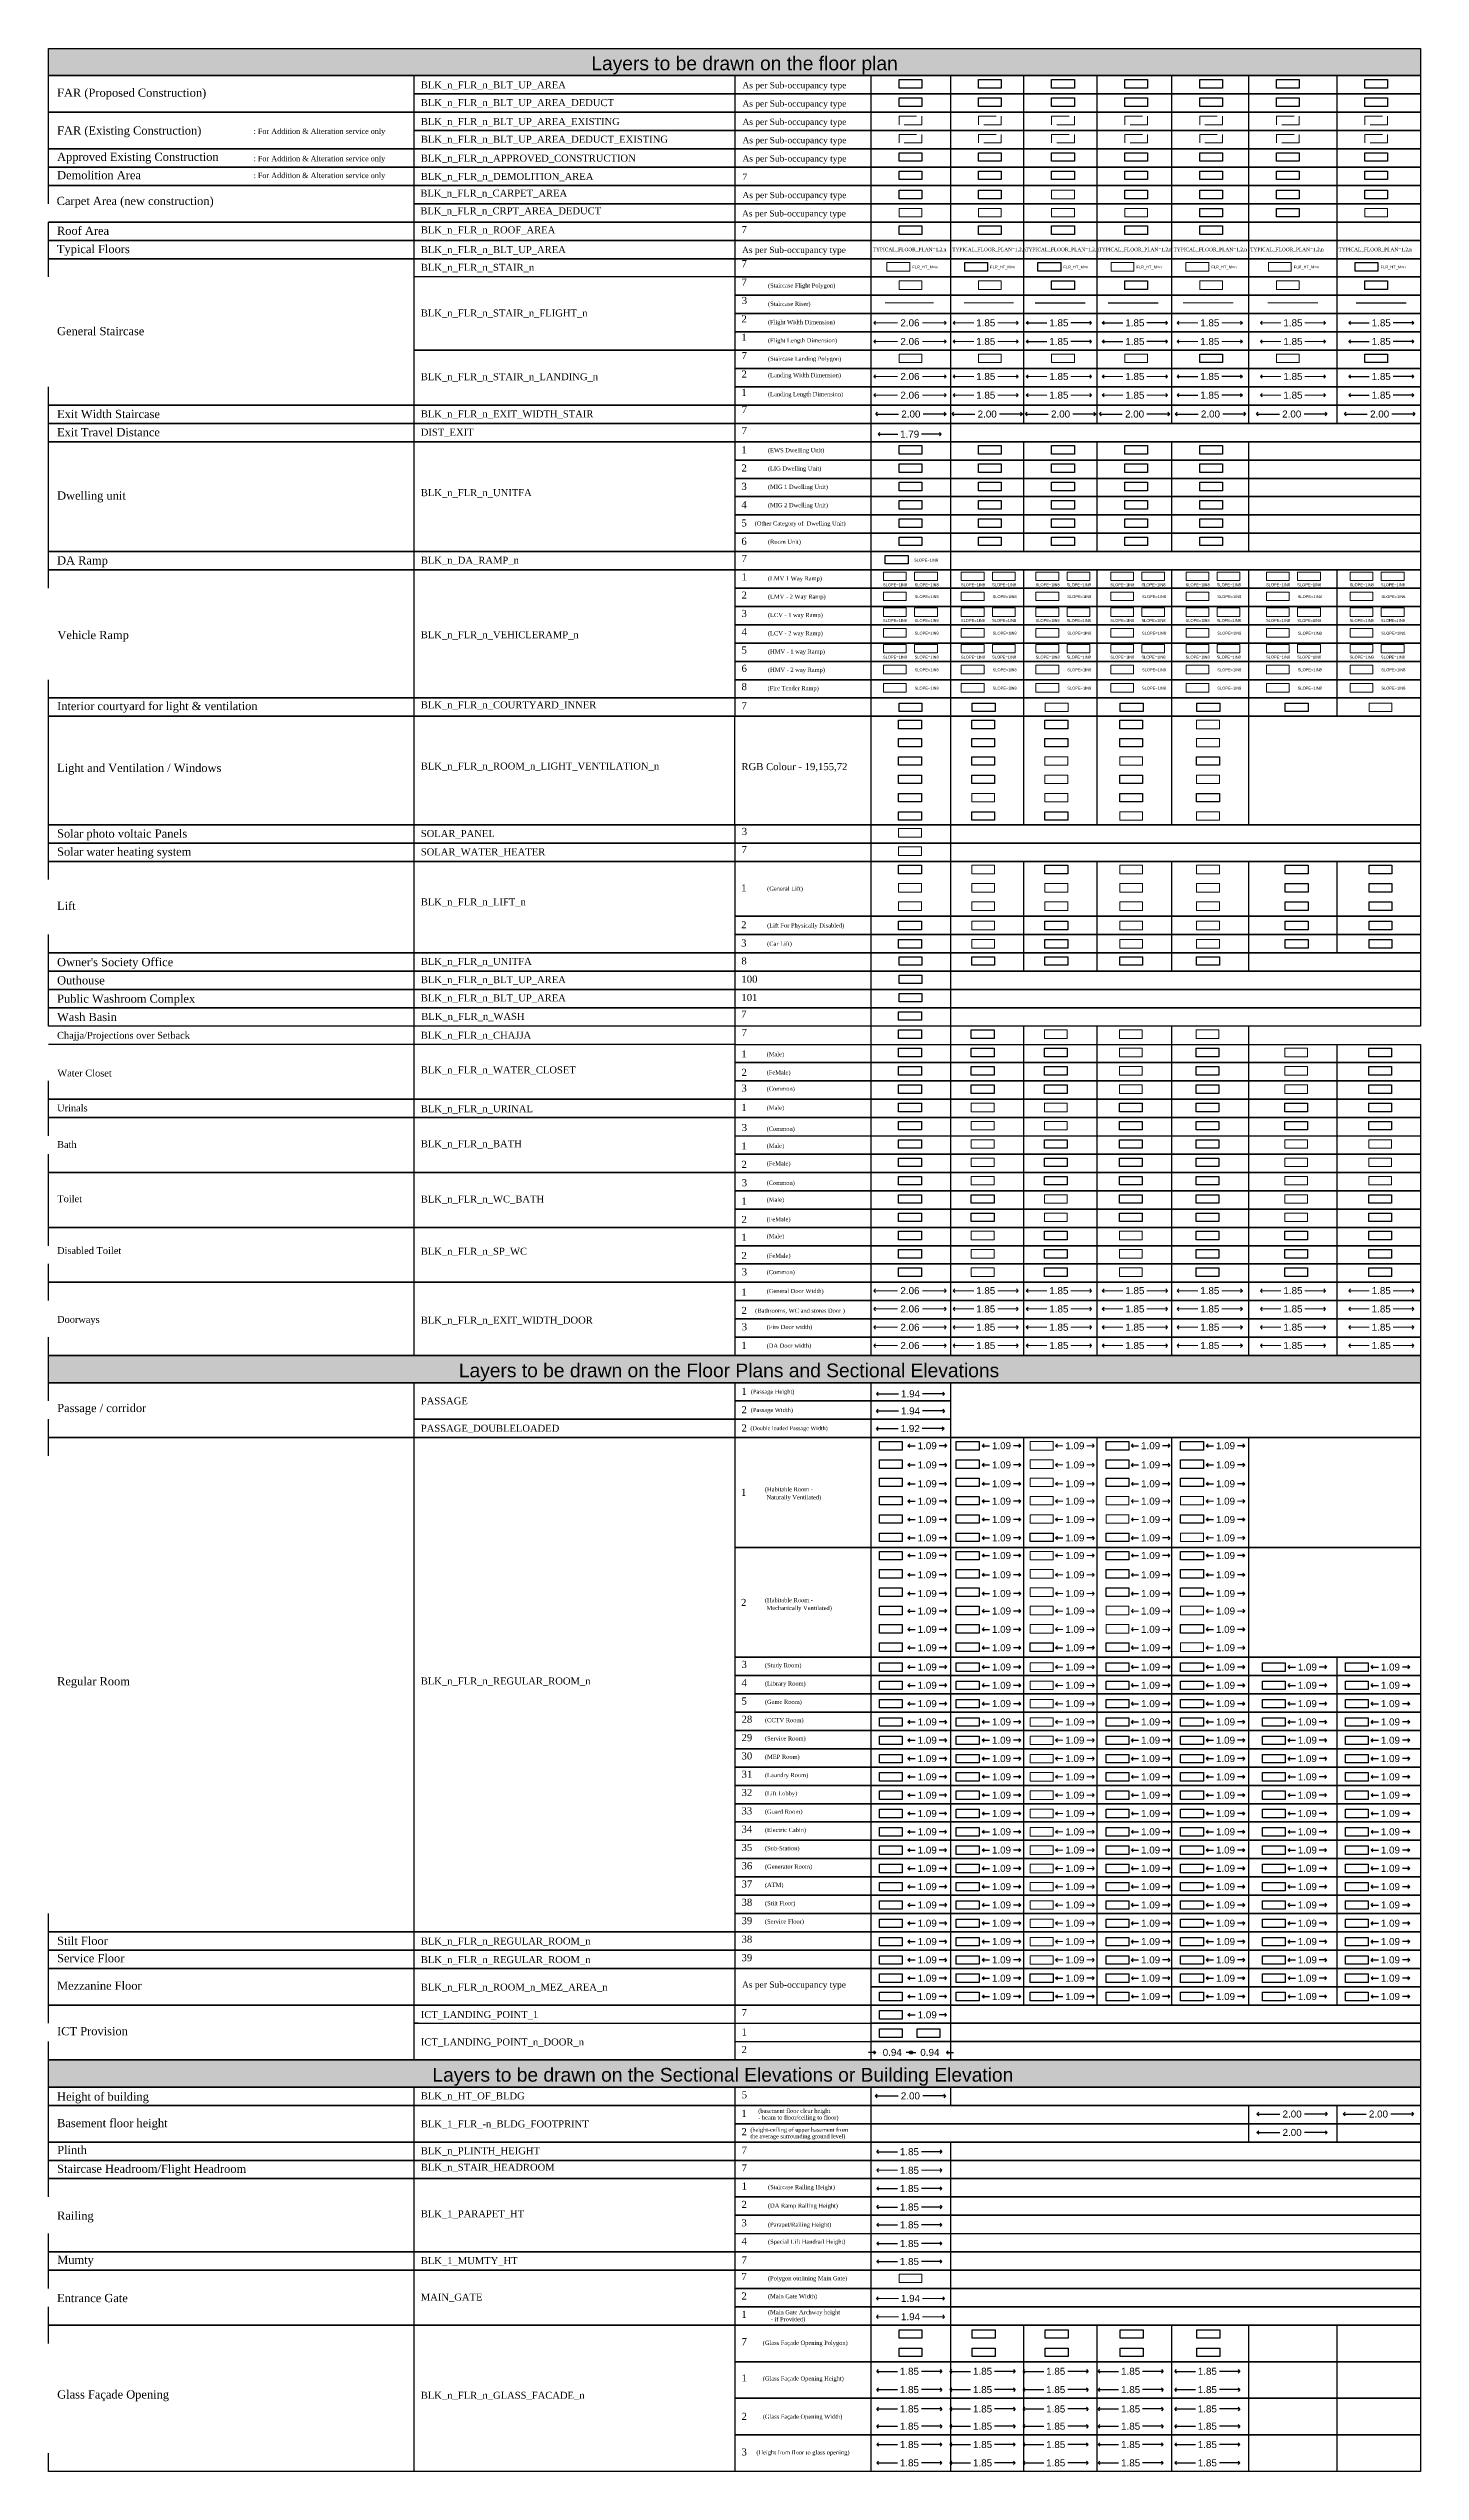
# Model space of a CAD drawing. Header units: millimetres. Extents: x -9481 to -9285, y 28728 to 28829.
# Drawn here: x -9481.3 to -9442.2, y 28734 to 28803 of the extents above; entities that cross this region are included whole.
import ezdxf

# ---------------------------------------------------------------- set-up
doc = ezdxf.new("R2010")
doc.units = ezdxf.units.MM
doc.header["$PDMODE"] = 34
doc.header["$PDSIZE"] = -15
doc.linetypes.add('CONTINULUS', pattern=[0])
doc.linetypes.add('DASHED', pattern=[0.75, 0.5, -0.25])
for name, color, linetype, plot in [('BLK_1_DA_RAMP_1', 7, 'Continuous', False), ('BLK_1_FLR_-1_BLDG_FOOTPRINT', 7, 'Continuous', False), ('BLK_1_FLR_-1_BLT_UP_AREA', 25, 'Continuous', False), ('BLK_1_FLR_-1_BLT_UP_AREA_DEDUCT', 25, 'Continuous', False), ('BLK_1_FLR_-1_CARPET_AREA', 25, 'Continuous', False), ('BLK_1_FLR_-1_COURTYARD_INNER', 4, 'Continuous', False), ('BLK_1_FLR_-1_CRPT_AREA_DEDUCT', 4, 'Continuous', False), ('BLK_1_FLR_-1_LIFT_1', 7, 'Continuous', False), ('BLK_1_FLR_-1_LIFT_2', 7, 'Continuous', False), ('BLK_1_FLR_-1_LIFT_3', 7, 'Continuous', False), ('BLK_1_FLR_-1_REGULAR_ROOM_1', 7, 'Continuous', False), ('BLK_1_FLR_-1_SP_WC', 4, 'Continuous', False), ('BLK_1_FLR_-1_URINAL', 4, 'Continuous', False), ('BLK_1_FLR_-2_BLDG_FOOTPRINT', 7, 'Continuous', False), ('BLK_1_FLR_-2_BLT_UP_AREA_DEDUCT', 25, 'Continuous', False), ('BLK_1_FLR_-2_CARPET_AREA', 4, 'Continuous', False), ('BLK_1_FLR_-2_LIFT_1', 7, 'Continuous', False), ('BLK_1_FLR_-2_LIFT_2', 7, 'Continuous', False), ('BLK_1_FLR_-2_LIFT_3', 7, 'Continuous', False), ('BLK_1_FLR_-2_REGULAR_ROOM_1', 7, 'Continuous', False), ('BLK_1_FLR_-2_SP_WC', 1, 'Continuous', False), ('BLK_1_FLR_-2_STAIR_1', 25, 'Continuous', False), ('BLK_1_FLR_-2_STAIR_1_FLIGHT_1', 7, 'Continuous', False), ('BLK_1_FLR_-2_STAIR_1_LANDING_1', 7, 'Continuous', False), ('BLK_1_FLR_-2_URINAL', 7, 'Continuous', False), ('BLK_1_FLR_-2_WATER_CLOSET', 6, 'Continuous', False), ('BLK_1_FLR_-2_WC_BATH', 7, 'Continuous', False), ('BLK_1_FLR_0_BLT_UP_AREA', 25, 'Continuous', False), ('BLK_1_FLR_0_BLT_UP_AREA_DEDUCT', 25, 'Continuous', False), ('BLK_1_FLR_0_LIFT_1', 7, 'Continuous', False), ('BLK_1_FLR_0_REGULAR_ROOM_1', 1, 'Continuous', False), ('BLK_1_FLR_0_REGULAR_ROOM_2', 7, 'Continuous', False), ('BLK_1_FLR_0_REGULAR_ROOM_3', 7, 'Continuous', False), ('BLK_1_FLR_0_REGULAR_ROOM_4', 7, 'Continuous', False), ('BLK_1_FLR_0_REGULAR_ROOM_5', 7, 'Continuous', False), ('BLK_1_FLR_0_REGULAR_ROOM_6', 7, 'Continuous', False), ('BLK_1_FLR_0_ROOM_6_LIGHT_VENTILATION_6', 7, 'Continuous', False), ('BLK_1_FLR_0_SP_WC', 7, 'Continuous', False), ('BLK_1_FLR_0_URINAL', 4, 'Continuous', False), ('BLK_1_FLR_0_WC_BATH', 4, 'Continuous', False), ('BLK_1_FLR_1_BLT_UP_AREA', 25, 'Continuous', False), ('BLK_1_FLR_1_BLT_UP_AREA_DEDUCT', 25, 'Continuous', False), ('BLK_1_FLR_1_REGULAR_ROOM_1', 7, 'Continuous', False), ('BLK_1_FLR_1_REGULAR_ROOM_2', 7, 'Continuous', False), ('BLK_1_FLR_1_REGULAR_ROOM_6', 7, 'Continuous', False), ('BLK_1_FLR_1_ROOM_4_LIGHT_VENTILATION_4', 25, 'Continuous', False), ('BLK_1_FLR_1_ROOM_6_LIGHT_VENTILATION_6', 7, 'Continuous', False), ('BLK_1_FLR_1_STAIR_1', 1, 'Continuous', False), ('BLK_1_FLR_1_WATER_CLOSET', 1, 'Continuous', False), ('BLK_1_FLR_1_WC_BATH', 4, 'Continuous', False), ('BLK_1_FLR_2_BATH', 7, 'Continuous', False), ('BLK_1_FLR_2_BLT_UP_AREA', 7, 'Continuous', False), ('BLK_1_FLR_2_BLT_UP_AREA_DEDUCT', 7, 'Continuous', False), ('BLK_1_FLR_2_LIFT_1', 7, 'Continuous', False), ('BLK_1_FLR_2_REGULAR_ROOM_6', 7, 'Continuous', False), ('BLK_1_FLR_2_ROOM_2_LIGHT_VENTILATION_2', 25, 'Continuous', False), ('BLK_1_FLR_2_ROOM_6_LIGHT_VENTILATION_6', 7, 'Continuous', False), ('BLK_1_FLR_2_SP_WC', 4, 'Continuous', False), ('BLK_1_FLR_2_STAIR_1', 1, 'Continuous', False), ('BLK_1_FLR_2_STAIR_1_FLIGHT_1', 7, 'Continuous', False), ('BLK_1_FLR_2_WATER_CLOSET', 4, 'Continuous', False), ('BLK_1_FLR_3_BATH', 25, 'Continuous', False), ('BLK_1_FLR_3_BLT_UP_AREA', 7, 'Continuous', False), ('BLK_1_FLR_3_BLT_UP_AREA_DEDUCT', 7, 'Continuous', False), ('BLK_1_FLR_3_CARPET_AREA', 25, 'Continuous', False), ('BLK_1_FLR_3_COURTYARD_INNER', 7, 'Continuous', False), ('BLK_1_FLR_3_REGULAR_ROOM_2', 7, 'Continuous', False), ('BLK_1_FLR_3_REGULAR_ROOM_3', 7, 'Continuous', False), ('BLK_1_FLR_3_REGULAR_ROOM_6', 7, 'Continuous', False), ('BLK_1_FLR_3_ROOM_1_LIGHT_VENTILATION_1', 4, 'Continuous', False), ('BLK_1_FLR_3_ROOM_2_LIGHT_VENTILATION_2', 1, 'Continuous', False), ('BLK_1_FLR_3_ROOM_4_LIGHT_VENTILATION_4', 1, 'Continuous', False), ('BLK_1_FLR_3_ROOM_5_LIGHT_VENTILATION_5', 1, 'Continuous', False), ('BLK_1_FLR_3_STAIR_1_FLIGHT_1', 7, 'Continuous', False), ('BLK_1_FLR_3_URINAL', 4, 'Continuous', False), ('BLK_1_FLR_3_WC_BATH', 4, 'Continuous', False), ('BLK_1_FLR_4_BATH', 25, 'Continuous', False), ('BLK_1_FLR_4_BLT_UP_AREA_DEDUCT', 7, 'Continuous', False), ('BLK_1_FLR_4_CARPET_AREA', 4, 'Continuous', False), ('BLK_1_FLR_4_COURTYARD_INNER', 25, 'Continuous', False), ('BLK_1_FLR_4_CRPT_AREA_DEDUCT', 25, 'Continuous', False), ('BLK_1_FLR_4_REGULAR_ROOM_1', 7, 'Continuous', False), ('BLK_1_FLR_4_REGULAR_ROOM_2', 7, 'Continuous', False), ('BLK_1_FLR_4_REGULAR_ROOM_3', 7, 'Continuous', False), ('BLK_1_FLR_4_REGULAR_ROOM_5', 7, 'Continuous', False), ('BLK_1_FLR_4_ROOM_3_LIGHT_VENTILATION_3', 7, 'Continuous', False), ('BLK_1_FLR_4_ROOM_5_LIGHT_VENTILATION_5', 7, 'Continuous', False), ('BLK_1_FLR_4_SP_WC', 4, 'Continuous', False), ('BLK_1_FLR_4_STAIR_1_LANDING_1', 7, 'Continuous', False), ('BLK_1_FLR_4_URINAL', 7, 'Continuous', False), ('BLK_1_FLR_4_WATER_CLOSET', 4, 'Continuous', False), ('BLK_1_FLR_4_WC_BATH', 25, 'Continuous', False), ('BLK_1_HT_OF_BLDG', 5, 'Continuous', False), ('BLK_1_PARAPET_HT', 7, 'Continuous', False), ('PASSAGE', 7, 'Continuous', False)]:
    doc.layers.add(name, color=color, linetype=linetype, plot=plot)
for name, color, linetype in [('BLK_1_FLR_-1_APPROVED_CONSTRUCTION', 7, 'Continuous'), ('BLK_1_FLR_-1_DEMOLITION_AREA', 7, 'Continuous'), ('BLK_1_FLR_-1_EXIT_WIDTH_STAIR', 7, 'Continuous'), ('BLK_1_FLR_-1_ROOM_1_MEZ_AREA_1', 11, 'Continuous'), ('BLK_1_FLR_-1_ROOM_2_MEZ_AREA_1', 11, 'Continuous'), ('BLK_1_FLR_-2_APPROVED_CONSTRUCTION', 7, 'Continuous'), ('BLK_1_FLR_-2_BLT_UP_AREA', 7, 'Continuous'), ('BLK_1_FLR_-2_DEMOLITION_AREA', 7, 'Continuous'), ('BLK_1_FLR_-2_EXIT_WIDTH_STAIR', 7, 'Continuous'), ('BLK_1_FLR_-2_ROOM_1_MEZ_AREA_1', 11, 'Continuous'), ('BLK_1_FLR_-2_ROOM_2_MEZ_AREA_1', 11, 'Continuous'), ('BLK_1_FLR_0_APPROVED_CONSTRUCTION', 7, 'Continuous'), ('BLK_1_FLR_0_BATH', 7, 'Continuous'), ('BLK_1_FLR_0_CARPET_AREA', 25, 'Continuous'), ('BLK_1_FLR_0_CHAJJA', 7, 'Continuous'), ('BLK_1_FLR_0_COURTYARD_INNER', 7, 'Continuous'), ('BLK_1_FLR_0_DEMOLITION_AREA', 7, 'Continuous'), ('BLK_1_FLR_0_EXIT_WIDTH_STAIR', 7, 'Continuous'), ('BLK_1_FLR_0_GLASS_FACADE_1', 7, 'Continuous'), ('BLK_1_FLR_0_GLASS_FACADE_2', 7, 'Continuous'), ('BLK_1_FLR_0_ROOF_AREA', 7, 'Continuous'), ('BLK_1_FLR_0_ROOM_1_LIGHT_VENTILATION_1', 7, 'Continuous'), ('BLK_1_FLR_0_ROOM_1_MEZ_AREA_1', 11, 'Continuous'), ('BLK_1_FLR_0_ROOM_2_LIGHT_VENTILATION_2', 7, 'Continuous'), ('BLK_1_FLR_0_ROOM_2_MEZ_AREA_1', 11, 'Continuous'), ('BLK_1_FLR_0_ROOM_3_LIGHT_VENTILATION_3', 7, 'Continuous'), ('BLK_1_FLR_0_ROOM_4_LIGHT_VENTILATION_4', 7, 'Continuous'), ('BLK_1_FLR_0_ROOM_5_LIGHT_VENTILATION_5', 7, 'Continuous'), ('BLK_1_FLR_0_UNITFA', 7, 'Continuous'), ('BLK_1_FLR_0_WASH', 7, 'Continuous'), ('BLK_1_FLR_0_WATER_CLOSET', 7, 'Continuous'), ('BLK_1_FLR_1_APPROVED_CONSTRUCTION', 7, 'Continuous'), ('BLK_1_FLR_1_CARPET_AREA', 25, 'Continuous'), ('BLK_1_FLR_1_CHAJJA', 7, 'Continuous'), ('BLK_1_FLR_1_COURTYARD_INNER', 7, 'Continuous'), ('BLK_1_FLR_1_DEMOLITION_AREA', 7, 'Continuous'), ('BLK_1_FLR_1_EXIT_WIDTH_STAIR', 7, 'Continuous'), ('BLK_1_FLR_1_GLASS_FACADE_1', 7, 'Continuous'), ('BLK_1_FLR_1_GLASS_FACADE_2', 7, 'Continuous'), ('BLK_1_FLR_1_REGULAR_ROOM_3', 7, 'Continuous'), ('BLK_1_FLR_1_REGULAR_ROOM_4', 7, 'Continuous'), ('BLK_1_FLR_1_REGULAR_ROOM_5', 7, 'Continuous'), ('BLK_1_FLR_1_ROOF_AREA', 7, 'Continuous'), ('BLK_1_FLR_1_ROOM_1_LIGHT_VENTILATION_1', 7, 'Continuous'), ('BLK_1_FLR_1_ROOM_1_MEZ_AREA_1', 11, 'Continuous'), ('BLK_1_FLR_1_ROOM_2_LIGHT_VENTILATION_2', 7, 'Continuous'), ('BLK_1_FLR_1_ROOM_2_MEZ_AREA_1', 11, 'Continuous'), ('BLK_1_FLR_1_ROOM_3_LIGHT_VENTILATION_3', 7, 'Continuous'), ('BLK_1_FLR_1_UNITFA', 7, 'Continuous'), ('BLK_1_FLR_2_APPROVED_CONSTRUCTION', 7, 'Continuous'), ('BLK_1_FLR_2_DEMOLITION_AREA', 7, 'Continuous'), ('BLK_1_FLR_2_EXIT_WIDTH_STAIR', 7, 'Continuous'), ('BLK_1_FLR_2_GLASS_FACADE_1', 7, 'Continuous'), ('BLK_1_FLR_2_GLASS_FACADE_2', 7, 'Continuous'), ('BLK_1_FLR_2_ROOF_AREA', 7, 'Continuous'), ('BLK_1_FLR_2_ROOM_1_LIGHT_VENTILATION_1', 7, 'Continuous'), ('BLK_1_FLR_2_ROOM_1_MEZ_AREA_1', 11, 'Continuous'), ('BLK_1_FLR_2_ROOM_2_MEZ_AREA_1', 11, 'Continuous'), ('BLK_1_FLR_2_UNITFA', 7, 'Continuous'), ('BLK_1_FLR_3_APPROVED_CONSTRUCTION', 7, 'Continuous'), ('BLK_1_FLR_3_DEMOLITION_AREA', 7, 'Continuous'), ('BLK_1_FLR_3_EXIT_WIDTH_STAIR', 7, 'Continuous'), ('BLK_1_FLR_3_GLASS_FACADE_1', 7, 'Continuous'), ('BLK_1_FLR_3_GLASS_FACADE_2', 7, 'Continuous'), ('BLK_1_FLR_3_REGULAR_ROOM_1', 7, 'Continuous'), ('BLK_1_FLR_3_ROOF_AREA', 7, 'Continuous'), ('BLK_1_FLR_3_ROOM_1_MEZ_AREA_1', 11, 'Continuous'), ('BLK_1_FLR_3_ROOM_2_MEZ_AREA_1', 11, 'Continuous'), ('BLK_1_FLR_3_UNITFA', 7, 'Continuous'), ('BLK_1_FLR_4_APPROVED_CONSTRUCTION', 7, 'Continuous'), ('BLK_1_FLR_4_BLT_UP_AREA', 7, 'Continuous'), ('BLK_1_FLR_4_DEMOLITION_AREA', 7, 'Continuous'), ('BLK_1_FLR_4_EXIT_WIDTH_STAIR', 7, 'Continuous'), ('BLK_1_FLR_4_GLASS_FACADE_1', 7, 'Continuous'), ('BLK_1_FLR_4_GLASS_FACADE_2', 7, 'Continuous'), ('BLK_1_FLR_4_ROOF_AREA', 7, 'Continuous'), ('BLK_1_FLR_4_ROOM_1_MEZ_AREA_1', 11, 'Continuous'), ('BLK_1_FLR_4_ROOM_2_MEZ_AREA_1', 11, 'Continuous'), ('BLK_1_FLR_4_UNITFA', 7, 'Continuous'), ('BLK_1_MUMTY_HT', 7, 'Continuous'), ('BLK_1_PLANTATION_GREENSTRIP', 7, 'Continuous'), ('BLK_1_PLINTH_HEIGHT', 7, 'Continuous'), ('DIST_EXIT', 7, 'Continuous'), ('HATCH', 7, 'Continuous'), ('ICT_LANDING_POINT_1', 7, 'Continuous'), ('ICT_LANDING_POINT_1_DOOR_1', 7, 'Continuous'), ('ICT_LANDING_POINT_1_DOOR_2', 7, 'Continuous'), ('PASSAGE_DOUBLELOADED', 7, 'Continuous')]:
    doc.layers.add(name, color=color, linetype=linetype)
for name, color, linetype, lineweight in [('BLK_1_FLR_-1_BATH', 7, 'Continuous', 0), ('BLK_1_FLR_-1_BLT_UP_AREA_EXISTING', 11, 'DASHED', 9), ('BLK_1_FLR_-1_EXIT_WIDTH_DOOR', 7, 'Continuous', 0), ('BLK_1_FLR_-1_STAIR_1', 7, 'Continuous', 0), ('BLK_1_FLR_-1_STAIR_1_FLIGHT_1', 7, 'Continuous', 0), ('BLK_1_FLR_-1_STAIR_1_LANDING_1', 7, 'Continuous', 0), ('BLK_1_FLR_-1_VEHICLERAMP_1', 7, 'Continuous', 0), ('BLK_1_FLR_-1_VEHICLERAMP_2', 7, 'Continuous', 0), ('BLK_1_FLR_-1_WATER_CLOSET', 7, 'Continuous', 0), ('BLK_1_FLR_-1_WC_BATH', 7, 'Continuous', 0), ('BLK_1_FLR_-2_BATH', 7, 'Continuous', 0), ('BLK_1_FLR_-2_BLT_UP_AREA_DEDUCT_EXISTING', 11, 'DASHED', 9), ('BLK_1_FLR_-2_BLT_UP_AREA_EXISTING', 11, 'DASHED', 9), ('BLK_1_FLR_-2_COURTYARD_INNER', 7, 'Continuous', 0), ('BLK_1_FLR_-2_CRPT_AREA_DEDUCT', 7, 'Continuous', 0), ('BLK_1_FLR_-2_EXIT_WIDTH_DOOR', 7, 'Continuous', 0), ('BLK_1_FLR_-2_VEHICLERAMP_1', 7, 'Continuous', 0), ('BLK_1_FLR_-2_VEHICLERAMP_2', 7, 'Continuous', 0), ('BLK_1_FLR_0_BLT_UP_AREA_DEDUCT_EXISTING', 11, 'DASHED', 9), ('BLK_1_FLR_0_BLT_UP_AREA_EXISTING', 11, 'DASHED', 9), ('BLK_1_FLR_0_CRPT_AREA_DEDUCT', 7, 'Continuous', 0), ('BLK_1_FLR_0_EXIT_WIDTH_DOOR', 7, 'Continuous', 0), ('BLK_1_FLR_0_LIFT_2', 1, 'DASHED', 9), ('BLK_1_FLR_0_LIFT_3', 1, 'DASHED', 9), ('BLK_1_FLR_0_STAIR_1', 7, 'Continuous', 0), ('BLK_1_FLR_0_STAIR_1_FLIGHT_1', 7, 'Continuous', 0), ('BLK_1_FLR_0_STAIR_1_LANDING_1', 7, 'Continuous', 0), ('BLK_1_FLR_0_VEHICLERAMP_1', 7, 'Continuous', 0), ('BLK_1_FLR_0_VEHICLERAMP_2', 7, 'Continuous', 0), ('BLK_1_FLR_1_BATH', 7, 'Continuous', 0), ('BLK_1_FLR_1_BLT_UP_AREA_DEDUCT_EXISTING', 11, 'DASHED', 9), ('BLK_1_FLR_1_BLT_UP_AREA_EXISTING', 11, 'DASHED', 9), ('BLK_1_FLR_1_CRPT_AREA_DEDUCT', 7, 'Continuous', 0), ('BLK_1_FLR_1_EXIT_WIDTH_DOOR', 7, 'Continuous', 0), ('BLK_1_FLR_1_LIFT_1', 7, 'Continuous', 0), ('BLK_1_FLR_1_LIFT_2', 1, 'DASHED', 9), ('BLK_1_FLR_1_LIFT_3', 1, 'DASHED', 9), ('BLK_1_FLR_1_ROOM_5_LIGHT_VENTILATION_5', 7, 'Continuous', 0), ('BLK_1_FLR_1_SP_WC', 7, 'Continuous', 0), ('BLK_1_FLR_1_STAIR_1_FLIGHT_1', 7, 'Continuous', 0), ('BLK_1_FLR_1_STAIR_1_LANDING_1', 7, 'Continuous', 0), ('BLK_1_FLR_1_URINAL', 7, 'Continuous', 0), ('BLK_1_FLR_1_VEHICLERAMP_1', 7, 'Continuous', 0), ('BLK_1_FLR_1_VEHICLERAMP_2', 7, 'Continuous', 0), ('BLK_1_FLR_2_BLT_UP_AREA_DEDUCT_EXISTING', 11, 'DASHED', 9), ('BLK_1_FLR_2_BLT_UP_AREA_EXISTING', 11, 'DASHED', 9), ('BLK_1_FLR_2_CARPET_AREA', 7, 'Continuous', 0), ('BLK_1_FLR_2_CHAJJA', 7, 'Continuous', 0), ('BLK_1_FLR_2_COURTYARD_INNER', 7, 'Continuous', 0), ('BLK_1_FLR_2_CRPT_AREA_DEDUCT', 7, 'Continuous', 0), ('BLK_1_FLR_2_EXIT_WIDTH_DOOR', 7, 'Continuous', 0), ('BLK_1_FLR_2_LIFT_2', 1, 'DASHED', 9), ('BLK_1_FLR_2_LIFT_3', 1, 'DASHED', 9), ('BLK_1_FLR_2_REGULAR_ROOM_1', 7, 'Continuous', 0), ('BLK_1_FLR_2_REGULAR_ROOM_2', 7, 'Continuous', 0), ('BLK_1_FLR_2_REGULAR_ROOM_3', 7, 'Continuous', 0), ('BLK_1_FLR_2_REGULAR_ROOM_4', 7, 'Continuous', 0), ('BLK_1_FLR_2_REGULAR_ROOM_5', 7, 'Continuous', 0), ('BLK_1_FLR_2_ROOM_3_LIGHT_VENTILATION_3', 9, 'Continuous', 20), ('BLK_1_FLR_2_ROOM_4_LIGHT_VENTILATION_4', 9, 'Continuous', 20), ('BLK_1_FLR_2_ROOM_5_LIGHT_VENTILATION_5', 7, 'Continuous', 0), ('BLK_1_FLR_2_STAIR_1_LANDING_1', 7, 'Continuous', 0), ('BLK_1_FLR_2_URINAL', 7, 'Continuous', 0), ('BLK_1_FLR_2_VEHICLERAMP_1', 7, 'Continuous', 0), ('BLK_1_FLR_2_VEHICLERAMP_2', 7, 'Continuous', 0), ('BLK_1_FLR_2_WC_BATH', 7, 'Continuous', 0), ('BLK_1_FLR_3_BLT_UP_AREA_DEDUCT_EXISTING', 11, 'DASHED', 9), ('BLK_1_FLR_3_BLT_UP_AREA_EXISTING', 11, 'DASHED', 9), ('BLK_1_FLR_3_CHAJJA', 7, 'Continuous', 0), ('BLK_1_FLR_3_CRPT_AREA_DEDUCT', 7, 'Continuous', 0), ('BLK_1_FLR_3_EXIT_WIDTH_DOOR', 7, 'Continuous', 0), ('BLK_1_FLR_3_LIFT_1', 7, 'Continuous', 0), ('BLK_1_FLR_3_LIFT_2', 1, 'DASHED', 9), ('BLK_1_FLR_3_REGULAR_ROOM', 7, 'Continuous', 0), ('BLK_1_FLR_3_REGULAR_ROOM_5', 7, 'Continuous', 0), ('BLK_1_FLR_3_ROOM_3_LIGHT_VENTILATION_3', 7, 'Continuous', 0), ('BLK_1_FLR_3_ROOM_6_LIGHT_VENTILATION_6', 7, 'Continuous', 0), ('BLK_1_FLR_3_SP_WC', 7, 'Continuous', 0), ('BLK_1_FLR_3_STAIR_1', 7, 'Continuous', 0), ('BLK_1_FLR_3_STAIR_1_LANDING_1', 7, 'Continuous', 0), ('BLK_1_FLR_3_VEHICLERAMP_1', 7, 'Continuous', 0), ('BLK_1_FLR_3_VEHICLERAMP_2', 7, 'Continuous', 0), ('BLK_1_FLR_3_WATER_CLOSET', 7, 'Continuous', 0), ('BLK_1_FLR_4_BLT_UP_AREA_DEDUCT_EXISTING', 11, 'DASHED', 9), ('BLK_1_FLR_4_BLT_UP_AREA_EXISTING', 11, 'DASHED', 9), ('BLK_1_FLR_4_CHAJJA', 7, 'Continuous', 0), ('BLK_1_FLR_4_EXIT_WIDTH_DOOR', 7, 'Continuous', 0), ('BLK_1_FLR_4_LIFT_1', 7, 'Continuous', 0), ('BLK_1_FLR_4_LIFT_2', 1, 'DASHED', 9), ('BLK_1_FLR_4_LIFT_3', 1, 'DASHED', 9), ('BLK_1_FLR_4_REGULAR_ROOM_4', 7, 'Continuous', 0), ('BLK_1_FLR_4_REGULAR_ROOM_6', 7, 'Continuous', 0), ('BLK_1_FLR_4_ROOM_1_LIGHT_VENTILATION_1', 7, 'Continuous', 0), ('BLK_1_FLR_4_ROOM_2_LIGHT_VENTILATION_2', 7, 'Continuous', 0), ('BLK_1_FLR_4_ROOM_4_LIGHT_VENTILATION_4', 7, 'Continuous', 0), ('BLK_1_FLR_4_ROOM_6_LIGHT_VENTILATION_6', 7, 'Continuous', 0), ('BLK_1_FLR_4_STAIR_1', 7, 'Continuous', 0), ('BLK_1_FLR_4_STAIR_1_FLIGHT_1', 7, 'Continuous', 0), ('BLK_1_FLR_4_VEHICLERAMP_1', 7, 'Continuous', 0), ('BLK_1_FLR_4_VEHICLERAMP_2', 7, 'Continuous', 0), ('BLK_1_FLR_5_BLT_UP_AREA_DEDUCT_EXISTING', 11, 'DASHED', 9), ('BLK_1_STAIR_HEADROOM', 7, 'Continuous', 0), ('MAIN_GATE', 7, 'Continuous', 0), ('PLAN', 7, 'Continuous', 40), ('SOLAR_PANEL', 7, 'Continuous', 0), ('SOLAR_WATER_HEATER', 7, 'Continuous', 0)]:
    doc.layers.add(name, color=color, linetype=linetype, lineweight=lineweight)
doc.styles.add('Arial', font='arial.ttf', dxfattribs={"height": 0.2})
doc.styles.add('MtXpl_Georgia', font='georgiab.ttf')
doc.styles.get("Standard").update_dxf_attribs({"font": 'arial.ttf', "height": 0.25})
doc.styles.add('style2', font='arial.ttf', dxfattribs={"height": 0.3})
doc.styles.add('TNR', font='times.ttf', dxfattribs={"height": 0.5})
doc.dimstyles.new('INT DIM', dxfattribs={"dimtxt": 0.3, "dimasz": 0.1, "dimexe": 0.18, "dimexo": 0.0625, "dimgap": 0.09, "dimtad": 0, "dimzin": 0, "dimdsep": 46, "dimtxsty": 'style2', "dimblk": 'OPEN90', "dimcen": 0.09, "dimse1": 1, "dimse2": 1, "dimclrd": 250, "dimclrt": 256, "dimadec": 0, "dimazin": 0, "dimtfac": 1, "dimtofl": 0, "dimtmove": 0, "dimatfit": 3, "dimfxl": 0.18, "dimtolj": 1, "dimtzin": 0, "dimlwd": -1, "dimarcsym": 0})

msp = doc.modelspace()

# ---------------------------------------------------------------- texts
at = {"linetype": 'CONTINULUS', "style": 'MtXpl_Georgia'}
for s, height, p in [('FAR (Proposed Construction)', 0.23406, (-9481.013, 28801.586)), ('BLK_n_FLR_n_BLT_UP_AREA', 0.19901, (-9470.667, 28801.824)), ('As per Sub-occupancy type', 0.17748, (-9461.517, 28801.827)), ('BLK_n_FLR_n_BLT_UP_AREA_DEDUCT', 0.19901, (-9470.667, 28801.321)), ('As per Sub-occupancy type', 0.17748, (-9461.517, 28801.306)), ('FAR (Existing Construction)', 0.23406, (-9481.013, 28800.511)), (' : For Addition & Alteration service only', 0.15167, (-9475.481, 28800.531)), ('BLK_n_FLR_n_BLT_UP_AREA_EXISTING', 0.19901, (-9470.667, 28800.783)), ('BLK_n_FLR_n_BLT_UP_AREA_DEDUCT_EXISTING', 0.19901, (-9470.667, 28800.28)), ('As per Sub-occupancy type', 0.17748, (-9461.517, 28800.786)), ('As per Sub-occupancy type', 0.17748, (-9461.517, 28800.265)), ('Approved Existing Construction', 0.23406, (-9481.013, 28799.762)), (' : For Addition & Alteration service only', 0.15167, (-9475.481, 28799.754)), ('BLK_n_FLR_n_APPROVED_CONSTRUCTION', 0.19901, (-9470.667, 28799.742)), ('As per Sub-occupancy type', 0.17748, (-9461.517, 28799.744)), ('Demolition Area', 0.23406, (-9481.013, 28799.241)), (' : For Addition & Alteration service only', 0.15167, (-9475.481, 28799.273)), ('BLK_n_FLR_n_CARPET_AREA', 0.19901, (-9470.68, 28798.746)), ('BLK_n_FLR_n_DEMOLITION_AREA', 0.19901, (-9470.667, 28799.221)), ('7', 0.177, (-9461.517, 28799.224)), ('Carpet Area (new construction)', 0.23406, (-9481.025, 28798.507)), ('BLK_n_FLR_n_CRPT_AREA_DEDUCT', 0.19901, (-9470.68, 28798.243)), ('As per Sub-occupancy type', 0.17748, (-9461.529, 28798.182)), ('As per Sub-occupancy type', 0.17748, (-9461.517, 28798.703)), ('Roof Area', 0.2341, (-9481.017, 28797.659)), ('BLK_n_FLR_n_ROOF_AREA', 0.19901, (-9470.667, 28797.701)), ('7', 0.201, (-9461.543, 28797.709)), ('Typical Floors', 0.23406, (-9481.017, 28797.139)), ('BLK_n_FLR_n_BLT_UP_AREA', 0.19901, (-9470.667, 28797.139)), ('As per Sub-occupancy type', 0.17748, (-9461.529, 28797.143)), ('7', 0.201, (-9461.543, 28796.739)), ('BLK_n_FLR_n_STAIR_n', 0.19901, (-9470.667, 28796.636)), ('7', 0.201, (-9461.543, 28796.216)), ('(Staircase Flight Polygon)', 0.11941, (-9460.792, 28796.159)), ('BLK_n_FLR_n_STAIR_n_FLIGHT_n', 0.19901, (-9470.667, 28795.337)), ('3', 0.201, (-9461.538, 28795.693)), ('(Staircase Riser)', 0.11941, (-9460.792, 28795.639)), ('General Staircase', 0.23406, (-9481.014, 28794.804)), ('2', 0.201, (-9461.546, 28795.17)), ('1', 0.201, (-9461.547, 28794.647)), ('(Flight Width Dimension)', 0.11941, (-9460.792, 28795.117)), ('7', 0.201, (-9461.543, 28794.124)), ('(Flight Length Dimension)', 0.11941, (-9460.792, 28794.597)), ('(Staircase Landing Polygon)', 0.11941, (-9460.792, 28794.077)), ('BLK_n_FLR_n_STAIR_n_LANDING_n', 0.19901, (-9470.667, 28793.524)), ('2', 0.201, (-9461.546, 28793.601)), ('(Landing Width Dimension)', 0.11941, (-9460.792, 28793.609)), ('1', 0.201, (-9461.547, 28793.078)), ('7', 0.201, (-9461.539, 28792.589)), ('(Landing Length Dimension)', 0.11941, (-9460.792, 28793.069)), ('Exit Width Staircase', 0.23406, (-9481.013, 28792.447)), ('Exit Travel Distance', 0.23406, (-9481.013, 28791.929)), ('BLK_n_FLR_n_EXIT_WIDTH_STAIR', 0.19901, (-9470.667, 28792.467)), ('DIST_EXIT', 0.199, (-9470.667, 28791.947)), ('7', 0.201, (-9461.539, 28791.994)), ('1', 0.201, (-9461.547, 28791.446)), ('(EWS Dwelling Unit)', 0.11941, (-9460.792, 28791.473)), ('2', 0.201, (-9461.547, 28790.926)), ('(LIG Dwelling Unit)', 0.11941, (-9460.792, 28790.953)), ('Dwelling unit', 0.23406, (-9481.013, 28790.127)), ('BLK_n_FLR_n_UNITFA', 0.19901, (-9470.667, 28790.226)), ('4', 0.201, (-9461.547, 28789.884)), ('3', 0.201, (-9461.547, 28790.405)), ('(MIG 1 Dwelling Unit)', 0.11941, (-9460.792, 28790.432)), ('(MIG 2 Dwelling Unit)', 0.11941, (-9460.792, 28789.911)), ('5', 0.201, (-9461.547, 28789.364)), ('(Other Category of  Dwelling Unit)', 0.11941, (-9461.17, 28789.391)), ('6', 0.201, (-9461.547, 28788.843)), ('(Room Unit)', 0.11941, (-9460.792, 28788.87)), ('DA Ramp', 0.2341, (-9481.013, 28788.282)), ('BLK_n_DA_RAMP_n', 0.19901, (-9470.667, 28788.305)), ('7', 0.201, (-9461.543, 28788.354)), ('1', 0.201, (-9461.543, 28787.831)), ('(LMV 1 Way Ramp)', 0.11941, (-9460.792, 28787.827)), ('2', 0.201, (-9461.543, 28787.311)), ('(LMV - 2 Way Ramp)', 0.11941, (-9460.792, 28787.308)), ('3', 0.201, (-9461.543, 28786.79)), ('(LCV - 1 way Ramp)', 0.11941, (-9460.792, 28786.786)), ('Vehicle Ramp', 0.23406, (-9481.004, 28786.16)), ('BLK_n_FLR_n_VEHICLERAMP_n', 0.19901, (-9470.667, 28786.184)), ('4', 0.201, (-9461.543, 28786.27)), ('5', 0.201, (-9461.543, 28785.749)), ('(LCV - 2 way Ramp)', 0.11941, (-9460.792, 28786.267)), ('(HMV - 1 way Ramp)', 0.11941, (-9460.792, 28785.746)), ('6', 0.201, (-9461.543, 28785.228)), ('(HMV - 2 way Ramp)', 0.11941, (-9460.792, 28785.226)), ('8', 0.201, (-9461.543, 28784.708)), ('(Fire Tender Ramp)', 0.11941, (-9460.804, 28784.705)), ('Interior courtyard for light & ventilation', 0.23406, (-9481.013, 28784.14)), ('BLK_n_FLR_n_COURTYARD_INNER', 0.19901, (-9470.667, 28784.19)), ('7', 0.201, (-9461.543, 28784.165)), ('Light and Ventilation / Windows', 0.23406, (-9481.013, 28782.381)), ('BLK_n_FLR_n_ROOM_n_LIGHT_VENTILATION_n', 0.19901, (-9470.667, 28782.45)), ('RGB Colour - 19,155,72', 0.20122, (-9461.547, 28782.433)), ('Solar photo voltaic Panels', 0.23406, (-9481.013, 28780.513)), ('SOLAR_PANEL', 0.19901, (-9470.667, 28780.53)), ('3', 0.201, (-9461.538, 28780.59)), ('Solar water heating system', 0.23406, (-9481.013, 28779.998)), ('SOLAR_WATER_HEATER', 0.19901, (-9470.667, 28780.009)), ('7', 0.201, (-9461.543, 28780.071)), ('1', 0.201, (-9461.555, 28778.983)), ('(General Lift)', 0.11941, (-9460.816, 28779.003)), ('Lift', 0.2341, (-9481.013, 28778.456)), ('BLK_n_FLR_n_LIFT_n', 0.19901, (-9470.667, 28778.585)), ('2', 0.201, (-9461.555, 28777.937)), ('3', 0.201, (-9461.555, 28777.416)), ('(Lift For Physically Disabled)', 0.11941, (-9460.816, 28777.956)), ("Owner's Society Office", 0.23406, (-9481.013, 28776.857)), ('BLK_n_FLR_n_UNITFA', 0.19901, (-9470.667, 28776.894)), ('8', 0.201, (-9461.547, 28776.907)), ('(Car Lift)', 0.1194, (-9460.816, 28777.436)), ('Outhouse', 0.2341, (-9481.013, 28776.337)), ('BLK_n_FLR_n_BLT_UP_AREA', 0.19901, (-9470.667, 28776.373)), ('100', 0.2012, (-9461.547, 28776.386)), ('Wash Basin ', 0.23406, (-9481.013, 28775.295)), ('Public Washroom Complex', 0.23406, (-9481.013, 28775.816)), ('BLK_n_FLR_n_BLT_UP_AREA', 0.19901, (-9470.667, 28775.853)), ('BLK_n_FLR_n_WASH', 0.19901, (-9470.655, 28775.33)), ('7', 0.201, (-9461.555, 28775.39)), ('101', 0.2012, (-9461.547, 28775.865)), ('Chajja/Projections over Setback', 0.19505, (-9481.014, 28774.793)), ('BLK_n_FLR_n_CHAJJA', 0.19901, (-9470.667, 28774.792)), ('7', 0.201, (-9461.543, 28774.87)), ('1', 0.201, (-9461.547, 28774.26)), ('(Male)', 0.1194, (-9460.829, 28774.295)), ('Water Closet', 0.19505, (-9481.004, 28773.719)), ('BLK_n_FLR_n_WATER_CLOSET', 0.19901, (-9470.667, 28773.806)), ('2', 0.201, (-9461.546, 28773.737)), ('3', 0.201, (-9461.546, 28773.286)), ('(FeMale)', 0.1194, (-9460.829, 28773.772)), ('(Common)', 0.1194, (-9460.829, 28773.312)), ('Urinals', 0.1951, (-9481.012, 28772.725)), ('BLK_n_FLR_n_URINAL', 0.19901, (-9470.667, 28772.701)), ('1', 0.201, (-9461.547, 28772.739)), ('(Male)', 0.1194, (-9460.829, 28772.77)), ('3', 0.201, (-9461.538, 28772.166)), ('(Common)', 0.1194, (-9460.829, 28772.171)), ('Bath', 0.1951, (-9481.013, 28771.684)), ('BLK_n_FLR_n_BATH', 0.19901, (-9470.667, 28771.704)), ('1', 0.201, (-9461.547, 28771.643)), ('(Male)', 0.1194, (-9460.829, 28771.687)), ('2', 0.201, (-9461.546, 28771.12)), ('3', 0.201, (-9461.538, 28770.597)), ('(FeMale)', 0.1194, (-9460.829, 28771.183)), ('(Common)', 0.1194, (-9460.829, 28770.633)), ('Toilet', 0.1951, (-9481.006, 28770.143)), ('BLK_n_FLR_n_WC_BATH', 0.19901, (-9470.667, 28770.132)), ('1', 0.201, (-9461.547, 28770.074)), ('(Male)', 0.1194, (-9460.829, 28770.156)), ('2', 0.201, (-9461.546, 28769.551)), ('(FeMale)', 0.1194, (-9460.829, 28769.597)), ('Disabled Toilet', 0.19505, (-9481.013, 28768.67)), ('BLK_n_FLR_n_SP_WC', 0.19901, (-9470.667, 28768.648)), ('2', 0.201, (-9461.546, 28768.525)), ('1', 0.201, (-9461.547, 28769.048)), ('(Male)', 0.1194, (-9460.829, 28769.119)), ('(FeMale)', 0.1194, (-9460.829, 28768.56)), ('3', 0.201, (-9461.538, 28768.06)), ('(Common)', 0.1194, (-9460.829, 28768.096)), ('1', 0.201, (-9461.547, 28767.486)), ('(General Door Width)', 0.11941, (-9460.829, 28767.557)), ('Doorways', 0.1951, (-9481.013, 28766.71)), ('BLK_n_FLR_n_EXIT_WIDTH_DOOR', 0.19901, (-9470.667, 28766.688)), ('2', 0.201, (-9461.546, 28766.964)), ('3', 0.201, (-9461.538, 28766.498)), ('(Bathrooms, WC and stores Door )', 0.11941, (-9461.156, 28766.998)), ('(Fire Door width)', 0.11941, (-9460.829, 28766.534)), ('1', 0.201, (-9461.547, 28765.97)), ('(DA Door width)', 0.11941, (-9460.829, 28766.002)), ('PASSAGE', 0.199, (-9470.667, 28764.391)), ('1', 0.201, (-9461.547, 28764.663)), ('(Passage Height)', 0.11941, (-9461.281, 28764.694)), ('Passage / corridor', 0.23406, (-9481.009, 28764.172)), ('PASSAGE_DOUBLELOADED', 0.19901, (-9470.667, 28763.613)), ('2', 0.201, (-9461.546, 28764.14)), ('2', 0.201, (-9461.546, 28763.62)), ('(Passage Width)', 0.11941, (-9461.281, 28764.173)), ('(Double loaded Passage Width)', 0.11344, (-9461.291, 28763.658)), ('1', 0.201, (-9461.558, 28761.79)), ('(Habitable Room -', 0.11941, (-9460.878, 28761.916)), (' Naturally Ventilated)', 0.11941, (-9460.878, 28761.69)), ('2', 0.201, (-9461.558, 28758.658)), ('(Habitable Room -', 0.11941, (-9460.878, 28758.765)), (' Mechanically Ventilated)', 0.11941, (-9460.878, 28758.54)), ('3', 0.201, (-9461.543, 28756.895)), ('(Study Room)', 0.11941, (-9460.878, 28756.912)), ('Regular Room', 0.23406, (-9481.013, 28756.399)), ('BLK_n_FLR_n_REGULAR_ROOM_n', 0.19901, (-9470.667, 28756.424)), ('4', 0.201, (-9461.543, 28756.374)), ('(Library Room)', 0.11941, (-9460.878, 28756.391)), ('28', 0.2012, (-9461.543, 28755.333)), ('5', 0.201, (-9461.543, 28755.854)), ('(Game Room)', 0.11941, (-9460.878, 28755.87)), ('29', 0.2012, (-9461.543, 28754.812)), ('(CCTV Room)', 0.11941, (-9460.878, 28755.35)), ('(Service Room)', 0.11941, (-9460.878, 28754.829)), ('30', 0.2012, (-9461.543, 28754.292)), ('(MEP Room)', 0.1194, (-9460.878, 28754.308)), ('31', 0.2012, (-9461.543, 28753.771)), ('32', 0.2012, (-9461.543, 28753.25)), ('(Laundry Room)', 0.11941, (-9460.878, 28753.788)), ('33', 0.2012, (-9461.543, 28752.73)), ('(Lift Lobby)', 0.11941, (-9460.878, 28753.267)), ('(Guard Room)', 0.11941, (-9460.878, 28752.746)), ('34', 0.2012, (-9461.543, 28752.209)), ('(Electric Cabin)', 0.11941, (-9460.878, 28752.226)), ('35', 0.2012, (-9461.543, 28751.688)), ('(Sub-Station)', 0.11941, (-9460.878, 28751.705)), ('36', 0.2012, (-9461.543, 28751.168)), ('37', 0.2012, (-9461.543, 28750.647)), ('(Generator Room)', 0.11941, (-9460.878, 28751.184)), ('(ATM)', 0.1194, (-9460.878, 28750.664)), ('38', 0.2012, (-9461.543, 28750.127)), ('(Stilt Floor)', 0.11941, (-9460.878, 28750.143)), ('39', 0.2012, (-9461.543, 28749.606)), ('(Service Floor)', 0.11941, (-9460.878, 28749.623)), ('Stilt Floor', 0.23406, (-9481.013, 28749.015)), ('Service Floor', 0.23406, (-9481.013, 28748.522)), ('BLK_n_FLR_n_REGULAR_ROOM_n', 0.19901, (-9470.667, 28749.027)), ('BLK_n_FLR_n_REGULAR_ROOM_n', 0.19901, (-9470.667, 28748.498)), ('38', 0.2012, (-9461.543, 28749.079)), ('39', 0.2012, (-9461.543, 28748.553)), ('Mezzanine Floor', 0.23406, (-9481.013, 28747.741)), ('As per Sub-occupancy type', 0.17748, (-9461.529, 28747.797)), ('BLK_n_FLR_n_ROOM_n_MEZ_AREA_n', 0.19901, (-9470.667, 28747.717)), ('ICT Provision', 0.23406, (-9481.013, 28746.447)), ('ICT_LANDING_POINT_1', 0.19901, (-9470.667, 28746.936)), ('7', 0.201, (-9461.543, 28746.991)), ('1', 0.201, (-9461.543, 28746.439)), ('ICT_LANDING_POINT_n_DOOR_n', 0.19901, (-9470.667, 28746.155)), ('2', 0.201, (-9461.543, 28745.938)), ('Height of building', 0.23406, (-9481.013, 28744.586)), ('BLK_n_HT_OF_BLDG', 0.19901, (-9470.667, 28744.622)), ('5', 0.201, (-9461.539, 28744.652)), ('Basement floor height', 0.23406, (-9481.013, 28743.831)), ('BLK_1_FLR_-n_BLDG_FOOTPRINT', 0.19901, (-9470.667, 28743.826)), ('2', 0.201, (-9461.547, 28743.603)), ('1', 0.201, (-9461.547, 28744.124)), ('(height-ceiling of upper basement from ', 0.11582, (-9461.293, 28743.7)), ('- beam to floor/ceiling to floor)', 0.11941, (-9461.07, 28744.046)), ('(basement floor clear height', 0.11941, (-9461.07, 28744.237)), ('Plinth', 0.2341, (-9481.009, 28743.066)), ('BLK_n_PLINTH_HEIGHT', 0.19901, (-9470.667, 28743.06)), ('7', 0.201, (-9461.543, 28743.076)), ('the average surrounding ground level)', 0.11582, (-9461.293, 28743.515)), ('Staircase Headroom/Flight Headroom', 0.23406, (-9481.013, 28742.532)), ('BLK_n_STAIR_HEADROOM', 0.19901, (-9470.667, 28742.593)), ('7', 0.201, (-9461.543, 28742.572)), ('2', 0.201, (-9461.546, 28741.535)), ('1', 0.201, (-9461.538, 28742.058)), ('(Staircase Railing Height)', 0.11941, (-9460.792, 28742.068)), ('Railing', 0.2341, (-9481.013, 28741.198)), ('BLK_1_PARAPET_HT', 0.19901, (-9470.667, 28741.267)), ('3', 0.201, (-9461.547, 28741.012)), ('(DA Ramp Railing Height)', 0.11941, (-9460.792, 28741.54)), ('(Parapet/Railing Height)', 0.11941, (-9460.792, 28741)), ('4', 0.201, (-9461.543, 28740.489)), ('(Special Lift Handrail Height)', 0.11941, (-9460.792, 28740.514)), ('Mumty', 0.2341, (-9481.009, 28739.943)), ('BLK_1_MUMTY_HT', 0.19901, (-9470.667, 28739.936)), ('7', 0.201, (-9461.547, 28739.484)), ('7', 0.201, (-9461.543, 28739.953)), ('Entrance Gate', 0.23406, (-9481.013, 28738.855)), ('MAIN_GATE', 0.199, (-9470.667, 28738.898)), ('2', 0.201, (-9461.547, 28738.928)), ('(Polygon outlining Main Gate)', 0.11941, (-9460.792, 28739.475)), ('(Main Gate Width)', 0.11941, (-9460.792, 28738.962)), ('1', 0.201, (-9461.547, 28738.407)), ('(Main Gate Archway height ', 0.11941, (-9460.792, 28738.51)), ('- if Provided)', 0.11941, (-9460.712, 28738.309)), ('7', 0.201, (-9461.543, 28737.629)), ('(Glass Façade Opening Polygon)', 0.11941, (-9460.939, 28737.637)), ('Glass Façade Opening', 0.23406, (-9481.009, 28736.113)), ('BLK_n_FLR_n_GLASS_FACADE_n', 0.19901, (-9470.667, 28736.106)), ('1', 0.201, (-9461.543, 28736.599)), ('(Glass Façade Opening Height)', 0.11941, (-9460.939, 28736.623)), ('2', 0.201, (-9461.543, 28735.505)), ('(Glass Façade Opening Width)', 0.11941, (-9460.939, 28735.537)), ('3', 0.201, (-9461.543, 28734.494)), ('(Height from floor to glass opening)', 0.11941, (-9461.121, 28734.521))]:
    msp.add_text(s, height=height, dxfattribs=at).set_placement(p)
at = {"layer": 'BLK_1_DA_RAMP_1', "insert": (-9456.636, 28788.447), "char_height": 0.081, "attachment_point": 1}
msp.add_mtext_dynamic_manual_height_columns('SLOPE=1IN8', width=0.42206, gutter_width=0.405, heights=[0], dxfattribs=at)
at = {"layer": 'BLK_1_FLR_-1_BLT_UP_AREA', "color": 11, "insert": (-9447.073, 28797.293), "char_height": 0.1, "attachment_point": 1, "style": 'TNR'}
msp.add_mtext_dynamic_manual_height_columns('TYPICAL_FLOOR_PLAN=1,2,n', width=3.3155, gutter_width=2.5, heights=[0], dxfattribs=at)
at = {"layer": 'BLK_1_FLR_-1_STAIR_1', "insert": (-9445.834, 28796.786), "char_height": 0.081, "attachment_point": 1}
msp.add_mtext_dynamic_manual_height_columns('FLR_HT_M=n', width=0.42206, gutter_width=0.405, heights=[0], dxfattribs=at)
at = {"layer": 'BLK_1_FLR_-1_VEHICLERAMP_1', "color": 1, "insert": (-9446.623, 28787.746), "char_height": 0.081, "attachment_point": 1}
msp.add_mtext_dynamic_manual_height_columns('SLOPE=1IN8', width=0.42206, gutter_width=0.405, heights=[0], dxfattribs=at)
at = {"layer": 'BLK_1_FLR_-1_VEHICLERAMP_1', "color": 2, "insert": (-9445.722, 28787.409), "char_height": 0.081, "attachment_point": 1}
msp.add_mtext_dynamic_manual_height_columns('SLOPE=1IN8', width=0.42206, gutter_width=0.405, heights=[0], dxfattribs=at)
at = {"layer": 'BLK_1_FLR_-1_VEHICLERAMP_1', "color": 3, "insert": (-9446.623, 28786.73), "char_height": 0.081, "attachment_point": 1}
msp.add_mtext_dynamic_manual_height_columns('SLOPE=1IN8', width=0.42206, gutter_width=0.405, heights=[0], dxfattribs=at)
at = {"layer": 'BLK_1_FLR_-1_VEHICLERAMP_1', "color": 4, "insert": (-9445.722, 28786.368), "char_height": 0.081, "attachment_point": 1}
msp.add_mtext_dynamic_manual_height_columns('SLOPE=1IN8', width=0.42206, gutter_width=0.405, heights=[0], dxfattribs=at)
at = {"layer": 'BLK_1_FLR_-1_VEHICLERAMP_1', "color": 5, "insert": (-9446.623, 28785.689), "char_height": 0.081, "attachment_point": 1}
msp.add_mtext_dynamic_manual_height_columns('SLOPE=1IN8', width=0.42206, gutter_width=0.405, heights=[0], dxfattribs=at)
at = {"layer": 'BLK_1_FLR_-1_VEHICLERAMP_1', "color": 6, "insert": (-9445.722, 28785.327), "char_height": 0.081, "attachment_point": 1}
msp.add_mtext_dynamic_manual_height_columns('SLOPE=1IN8', width=0.42206, gutter_width=0.405, heights=[0], dxfattribs=at)
at = {"layer": 'BLK_1_FLR_-1_VEHICLERAMP_1', "color": 8, "insert": (-9445.722, 28784.806), "char_height": 0.081, "attachment_point": 1}
msp.add_mtext_dynamic_manual_height_columns('SLOPE=1IN8', width=0.42206, gutter_width=0.405, heights=[0], dxfattribs=at)
at = {"layer": 'BLK_1_FLR_-1_VEHICLERAMP_2', "color": 1, "linetype": 'CONTINULUS', "ltscale": 0.05, "insert": (-9445.737, 28787.746), "char_height": 0.081, "attachment_point": 1}
msp.add_mtext_dynamic_manual_height_columns('SLOPE=1IN8', width=0.42206, gutter_width=0.405, heights=[0], dxfattribs=at)
at = {"layer": 'BLK_1_FLR_-1_VEHICLERAMP_2', "color": 3, "linetype": 'CONTINULUS', "ltscale": 0.05, "insert": (-9445.737, 28786.73), "char_height": 0.081, "attachment_point": 1}
msp.add_mtext_dynamic_manual_height_columns('SLOPE=1IN8', width=0.42206, gutter_width=0.405, heights=[0], dxfattribs=at)
at = {"layer": 'BLK_1_FLR_-1_VEHICLERAMP_2', "color": 5, "linetype": 'CONTINULUS', "ltscale": 0.05, "insert": (-9445.737, 28785.689), "char_height": 0.081, "attachment_point": 1}
msp.add_mtext_dynamic_manual_height_columns('SLOPE=1IN8', width=0.42206, gutter_width=0.405, heights=[0], dxfattribs=at)
at = {"layer": 'BLK_1_FLR_-2_BLT_UP_AREA', "color": 11, "insert": (-9444.561, 28797.293), "char_height": 0.1, "attachment_point": 1, "style": 'TNR'}
msp.add_mtext_dynamic_manual_height_columns('TYPICAL_FLOOR_PLAN=1,2,n', width=3.3155, gutter_width=2.5, heights=[0], dxfattribs=at)
at = {"layer": 'BLK_1_FLR_-2_STAIR_1', "color": 7, "insert": (-9443.367, 28796.786), "char_height": 0.081, "attachment_point": 1}
msp.add_mtext_dynamic_manual_height_columns('FLR_HT_M=n', width=0.42206, gutter_width=0.405, heights=[0], dxfattribs=at)
at = {"layer": 'BLK_1_FLR_-2_VEHICLERAMP_1', "color": 1, "insert": (-9444.244, 28787.746), "char_height": 0.081, "attachment_point": 1}
msp.add_mtext_dynamic_manual_height_columns('SLOPE=1IN8', width=0.42206, gutter_width=0.405, heights=[0], dxfattribs=at)
at = {"layer": 'BLK_1_FLR_-2_VEHICLERAMP_1', "color": 2, "insert": (-9443.343, 28787.409), "char_height": 0.081, "attachment_point": 1}
msp.add_mtext_dynamic_manual_height_columns('SLOPE=1IN8', width=0.42206, gutter_width=0.405, heights=[0], dxfattribs=at)
at = {"layer": 'BLK_1_FLR_-2_VEHICLERAMP_1', "color": 3, "insert": (-9444.244, 28786.73), "char_height": 0.081, "attachment_point": 1}
msp.add_mtext_dynamic_manual_height_columns('SLOPE=1IN8', width=0.42206, gutter_width=0.405, heights=[0], dxfattribs=at)
at = {"layer": 'BLK_1_FLR_-2_VEHICLERAMP_1', "color": 4, "insert": (-9443.343, 28786.368), "char_height": 0.081, "attachment_point": 1}
msp.add_mtext_dynamic_manual_height_columns('SLOPE=1IN8', width=0.42206, gutter_width=0.405, heights=[0], dxfattribs=at)
at = {"layer": 'BLK_1_FLR_-2_VEHICLERAMP_1', "color": 5, "insert": (-9444.244, 28785.689), "char_height": 0.081, "attachment_point": 1}
msp.add_mtext_dynamic_manual_height_columns('SLOPE=1IN8', width=0.42206, gutter_width=0.405, heights=[0], dxfattribs=at)
at = {"layer": 'BLK_1_FLR_-2_VEHICLERAMP_1', "color": 6, "insert": (-9443.343, 28785.327), "char_height": 0.081, "attachment_point": 1}
msp.add_mtext_dynamic_manual_height_columns('SLOPE=1IN8', width=0.42206, gutter_width=0.405, heights=[0], dxfattribs=at)
at = {"layer": 'BLK_1_FLR_-2_VEHICLERAMP_1', "color": 8, "insert": (-9443.343, 28784.806), "char_height": 0.081, "attachment_point": 1}
msp.add_mtext_dynamic_manual_height_columns('SLOPE=1IN8', width=0.42206, gutter_width=0.405, heights=[0], dxfattribs=at)
at = {"layer": 'BLK_1_FLR_-2_VEHICLERAMP_2', "color": 1, "linetype": 'CONTINULUS', "ltscale": 0.05, "insert": (-9443.358, 28787.746), "char_height": 0.081, "attachment_point": 1}
msp.add_mtext_dynamic_manual_height_columns('SLOPE=1IN8', width=0.42206, gutter_width=0.405, heights=[0], dxfattribs=at)
at = {"layer": 'BLK_1_FLR_-2_VEHICLERAMP_2', "color": 3, "linetype": 'CONTINULUS', "ltscale": 0.05, "insert": (-9443.358, 28786.73), "char_height": 0.081, "attachment_point": 1}
msp.add_mtext_dynamic_manual_height_columns('SLOPE=1IN8', width=0.42206, gutter_width=0.405, heights=[0], dxfattribs=at)
at = {"layer": 'BLK_1_FLR_-2_VEHICLERAMP_2', "color": 5, "linetype": 'CONTINULUS', "ltscale": 0.05, "insert": (-9443.358, 28785.689), "char_height": 0.081, "attachment_point": 1}
msp.add_mtext_dynamic_manual_height_columns('SLOPE=1IN8', width=0.42206, gutter_width=0.405, heights=[0], dxfattribs=at)
at = {"layer": 'BLK_1_FLR_0_BLT_UP_AREA', "color": 11, "insert": (-9457.809, 28797.293), "char_height": 0.1, "attachment_point": 1, "style": 'TNR'}
msp.add_mtext_dynamic_manual_height_columns('TYPICAL_FLOOR_PLAN=1,2,n', width=3.3155, gutter_width=2.5, heights=[0], dxfattribs=at)
at = {"layer": 'BLK_1_FLR_0_STAIR_1', "insert": (-9456.685, 28796.786), "char_height": 0.081, "attachment_point": 1}
msp.add_mtext_dynamic_manual_height_columns('FLR_HT_M=n', width=0.42206, gutter_width=0.405, heights=[0], dxfattribs=at)
at = {"layer": 'BLK_1_FLR_0_VEHICLERAMP_1', "color": 1, "insert": (-9457.52, 28787.746), "char_height": 0.081, "attachment_point": 1}
msp.add_mtext_dynamic_manual_height_columns('SLOPE=1IN8', width=0.42206, gutter_width=0.405, heights=[0], dxfattribs=at)
at = {"layer": 'BLK_1_FLR_0_VEHICLERAMP_1', "color": 2, "insert": (-9456.619, 28787.409), "char_height": 0.081, "attachment_point": 1}
msp.add_mtext_dynamic_manual_height_columns('SLOPE=1IN8', width=0.42206, gutter_width=0.405, heights=[0], dxfattribs=at)
at = {"layer": 'BLK_1_FLR_0_VEHICLERAMP_1', "color": 3, "insert": (-9457.52, 28786.73), "char_height": 0.081, "attachment_point": 1}
msp.add_mtext_dynamic_manual_height_columns('SLOPE=1IN8', width=0.42206, gutter_width=0.405, heights=[0], dxfattribs=at)
at = {"layer": 'BLK_1_FLR_0_VEHICLERAMP_1', "color": 4, "insert": (-9456.619, 28786.368), "char_height": 0.081, "attachment_point": 1}
msp.add_mtext_dynamic_manual_height_columns('SLOPE=1IN8', width=0.42206, gutter_width=0.405, heights=[0], dxfattribs=at)
at = {"layer": 'BLK_1_FLR_0_VEHICLERAMP_1', "color": 5, "insert": (-9457.52, 28785.689), "char_height": 0.081, "attachment_point": 1}
msp.add_mtext_dynamic_manual_height_columns('SLOPE=1IN8', width=0.42206, gutter_width=0.405, heights=[0], dxfattribs=at)
at = {"layer": 'BLK_1_FLR_0_VEHICLERAMP_1', "color": 6, "insert": (-9456.619, 28785.327), "char_height": 0.081, "attachment_point": 1}
msp.add_mtext_dynamic_manual_height_columns('SLOPE=1IN8', width=0.42206, gutter_width=0.405, heights=[0], dxfattribs=at)
at = {"layer": 'BLK_1_FLR_0_VEHICLERAMP_1', "color": 8, "insert": (-9456.619, 28784.806), "char_height": 0.081, "attachment_point": 1}
msp.add_mtext_dynamic_manual_height_columns('SLOPE=1IN8', width=0.42206, gutter_width=0.405, heights=[0], dxfattribs=at)
at = {"layer": 'BLK_1_FLR_0_VEHICLERAMP_2', "color": 1, "linetype": 'CONTINULUS', "ltscale": 0.05, "insert": (-9456.619, 28787.746), "char_height": 0.081, "attachment_point": 1}
msp.add_mtext_dynamic_manual_height_columns('SLOPE=1IN8', width=0.42206, gutter_width=0.405, heights=[0], dxfattribs=at)
at = {"layer": 'BLK_1_FLR_0_VEHICLERAMP_2', "color": 3, "linetype": 'CONTINULUS', "ltscale": 0.05, "insert": (-9456.619, 28786.73), "char_height": 0.081, "attachment_point": 1}
msp.add_mtext_dynamic_manual_height_columns('SLOPE=1IN8', width=0.42206, gutter_width=0.405, heights=[0], dxfattribs=at)
at = {"layer": 'BLK_1_FLR_0_VEHICLERAMP_2', "color": 5, "linetype": 'CONTINULUS', "ltscale": 0.05, "insert": (-9456.619, 28785.689), "char_height": 0.081, "attachment_point": 1}
msp.add_mtext_dynamic_manual_height_columns('SLOPE=1IN8', width=0.42206, gutter_width=0.405, heights=[0], dxfattribs=at)
at = {"layer": 'BLK_1_FLR_1_BLT_UP_AREA', "color": 11, "insert": (-9455.549, 28797.293), "char_height": 0.1, "attachment_point": 1, "style": 'TNR'}
msp.add_mtext_dynamic_manual_height_columns('TYPICAL_FLOOR_PLAN=1,2,n', width=3.3155, gutter_width=2.5, heights=[0], dxfattribs=at)
at = {"layer": 'BLK_1_FLR_1_STAIR_1', "color": 7, "insert": (-9454.472, 28796.786), "char_height": 0.081, "attachment_point": 1}
msp.add_mtext_dynamic_manual_height_columns('FLR_HT_M=n', width=0.42206, gutter_width=0.405, heights=[0], dxfattribs=at)
at = {"layer": 'BLK_1_FLR_1_VEHICLERAMP_1', "color": 1, "insert": (-9455.302, 28787.746), "char_height": 0.081, "attachment_point": 1}
msp.add_mtext_dynamic_manual_height_columns('SLOPE=1IN8', width=0.42206, gutter_width=0.405, heights=[0], dxfattribs=at)
at = {"layer": 'BLK_1_FLR_1_VEHICLERAMP_1', "color": 2, "insert": (-9454.401, 28787.409), "char_height": 0.081, "attachment_point": 1}
msp.add_mtext_dynamic_manual_height_columns('SLOPE=1IN8', width=0.42206, gutter_width=0.405, heights=[0], dxfattribs=at)
at = {"layer": 'BLK_1_FLR_1_VEHICLERAMP_1', "color": 3, "insert": (-9455.302, 28786.73), "char_height": 0.081, "attachment_point": 1}
msp.add_mtext_dynamic_manual_height_columns('SLOPE=1IN8', width=0.42206, gutter_width=0.405, heights=[0], dxfattribs=at)
at = {"layer": 'BLK_1_FLR_1_VEHICLERAMP_1', "color": 4, "insert": (-9454.401, 28786.368), "char_height": 0.081, "attachment_point": 1}
msp.add_mtext_dynamic_manual_height_columns('SLOPE=1IN8', width=0.42206, gutter_width=0.405, heights=[0], dxfattribs=at)
at = {"layer": 'BLK_1_FLR_1_VEHICLERAMP_1', "color": 5, "insert": (-9455.302, 28785.689), "char_height": 0.081, "attachment_point": 1}
msp.add_mtext_dynamic_manual_height_columns('SLOPE=1IN8', width=0.42206, gutter_width=0.405, heights=[0], dxfattribs=at)
at = {"layer": 'BLK_1_FLR_1_VEHICLERAMP_1', "color": 6, "insert": (-9454.401, 28785.327), "char_height": 0.081, "attachment_point": 1}
msp.add_mtext_dynamic_manual_height_columns('SLOPE=1IN8', width=0.42206, gutter_width=0.405, heights=[0], dxfattribs=at)
at = {"layer": 'BLK_1_FLR_1_VEHICLERAMP_1', "color": 8, "insert": (-9454.401, 28784.806), "char_height": 0.081, "attachment_point": 1}
msp.add_mtext_dynamic_manual_height_columns('SLOPE=1IN8', width=0.42206, gutter_width=0.405, heights=[0], dxfattribs=at)
at = {"layer": 'BLK_1_FLR_1_VEHICLERAMP_2', "color": 1, "linetype": 'CONTINULUS', "ltscale": 0.05, "insert": (-9454.416, 28787.746), "char_height": 0.081, "attachment_point": 1}
msp.add_mtext_dynamic_manual_height_columns('SLOPE=1IN8', width=0.42206, gutter_width=0.405, heights=[0], dxfattribs=at)
at = {"layer": 'BLK_1_FLR_1_VEHICLERAMP_2', "color": 3, "linetype": 'CONTINULUS', "ltscale": 0.05, "insert": (-9454.416, 28786.73), "char_height": 0.081, "attachment_point": 1}
msp.add_mtext_dynamic_manual_height_columns('SLOPE=1IN8', width=0.42206, gutter_width=0.405, heights=[0], dxfattribs=at)
at = {"layer": 'BLK_1_FLR_1_VEHICLERAMP_2', "color": 5, "linetype": 'CONTINULUS', "ltscale": 0.05, "insert": (-9454.416, 28785.689), "char_height": 0.081, "attachment_point": 1}
msp.add_mtext_dynamic_manual_height_columns('SLOPE=1IN8', width=0.42206, gutter_width=0.405, heights=[0], dxfattribs=at)
at = {"layer": 'BLK_1_FLR_2_BLT_UP_AREA', "color": 11, "insert": (-9453.468, 28797.293), "char_height": 0.1, "attachment_point": 1, "style": 'TNR'}
msp.add_mtext_dynamic_manual_height_columns('TYPICAL_FLOOR_PLAN=1,2,n', width=3.3155, gutter_width=2.5, heights=[0], dxfattribs=at)
at = {"layer": 'BLK_1_FLR_2_STAIR_1', "color": 7, "insert": (-9452.391, 28796.786), "char_height": 0.081, "attachment_point": 1}
msp.add_mtext_dynamic_manual_height_columns('FLR_HT_M=n', width=0.42206, gutter_width=0.405, heights=[0], dxfattribs=at)
at = {"layer": 'BLK_1_FLR_2_VEHICLERAMP_1', "color": 1, "insert": (-9453.178, 28787.746), "char_height": 0.081, "attachment_point": 1}
msp.add_mtext_dynamic_manual_height_columns('SLOPE=1IN8', width=0.42206, gutter_width=0.405, heights=[0], dxfattribs=at)
at = {"layer": 'BLK_1_FLR_2_VEHICLERAMP_1', "color": 2, "insert": (-9452.277, 28787.409), "char_height": 0.081, "attachment_point": 1}
msp.add_mtext_dynamic_manual_height_columns('SLOPE=1IN8', width=0.42206, gutter_width=0.405, heights=[0], dxfattribs=at)
at = {"layer": 'BLK_1_FLR_2_VEHICLERAMP_1', "color": 3, "insert": (-9453.178, 28786.73), "char_height": 0.081, "attachment_point": 1}
msp.add_mtext_dynamic_manual_height_columns('SLOPE=1IN8', width=0.42206, gutter_width=0.405, heights=[0], dxfattribs=at)
at = {"layer": 'BLK_1_FLR_2_VEHICLERAMP_1', "color": 4, "insert": (-9452.277, 28786.368), "char_height": 0.081, "attachment_point": 1}
msp.add_mtext_dynamic_manual_height_columns('SLOPE=1IN8', width=0.42206, gutter_width=0.405, heights=[0], dxfattribs=at)
at = {"layer": 'BLK_1_FLR_2_VEHICLERAMP_1', "color": 5, "insert": (-9453.178, 28785.689), "char_height": 0.081, "attachment_point": 1}
msp.add_mtext_dynamic_manual_height_columns('SLOPE=1IN8', width=0.42206, gutter_width=0.405, heights=[0], dxfattribs=at)
at = {"layer": 'BLK_1_FLR_2_VEHICLERAMP_1', "color": 6, "insert": (-9452.277, 28785.327), "char_height": 0.081, "attachment_point": 1}
msp.add_mtext_dynamic_manual_height_columns('SLOPE=1IN8', width=0.42206, gutter_width=0.405, heights=[0], dxfattribs=at)
at = {"layer": 'BLK_1_FLR_2_VEHICLERAMP_1', "color": 8, "insert": (-9452.277, 28784.806), "char_height": 0.081, "attachment_point": 1}
msp.add_mtext_dynamic_manual_height_columns('SLOPE=1IN8', width=0.42206, gutter_width=0.405, heights=[0], dxfattribs=at)
at = {"layer": 'BLK_1_FLR_2_VEHICLERAMP_2', "color": 1, "linetype": 'CONTINULUS', "ltscale": 0.05, "insert": (-9452.292, 28787.746), "char_height": 0.081, "attachment_point": 1}
msp.add_mtext_dynamic_manual_height_columns('SLOPE=1IN8', width=0.42206, gutter_width=0.405, heights=[0], dxfattribs=at)
at = {"layer": 'BLK_1_FLR_2_VEHICLERAMP_2', "color": 3, "linetype": 'CONTINULUS', "ltscale": 0.05, "insert": (-9452.292, 28786.73), "char_height": 0.081, "attachment_point": 1}
msp.add_mtext_dynamic_manual_height_columns('SLOPE=1IN8', width=0.42206, gutter_width=0.405, heights=[0], dxfattribs=at)
at = {"layer": 'BLK_1_FLR_2_VEHICLERAMP_2', "color": 5, "linetype": 'CONTINULUS', "ltscale": 0.05, "insert": (-9452.292, 28785.689), "char_height": 0.081, "attachment_point": 1}
msp.add_mtext_dynamic_manual_height_columns('SLOPE=1IN8', width=0.42206, gutter_width=0.405, heights=[0], dxfattribs=at)
at = {"layer": 'BLK_1_FLR_3_BLT_UP_AREA', "color": 11, "insert": (-9451.387, 28797.293), "char_height": 0.1, "attachment_point": 1, "style": 'TNR'}
msp.add_mtext_dynamic_manual_height_columns('TYPICAL_FLOOR_PLAN=1,2,n', width=3.3155, gutter_width=2.5, heights=[0], dxfattribs=at)
at = {"layer": 'BLK_1_FLR_3_STAIR_1', "insert": (-9450.31, 28796.786), "char_height": 0.081, "attachment_point": 1}
msp.add_mtext_dynamic_manual_height_columns('FLR_HT_M=n', width=0.42206, gutter_width=0.405, heights=[0], dxfattribs=at)
at = {"layer": 'BLK_1_FLR_3_VEHICLERAMP_1', "color": 1, "insert": (-9451.054, 28787.746), "char_height": 0.081, "attachment_point": 1}
msp.add_mtext_dynamic_manual_height_columns('SLOPE=1IN8', width=0.42206, gutter_width=0.405, heights=[0], dxfattribs=at)
at = {"layer": 'BLK_1_FLR_3_VEHICLERAMP_1', "color": 2, "insert": (-9450.152, 28787.409), "char_height": 0.081, "attachment_point": 1}
msp.add_mtext_dynamic_manual_height_columns('SLOPE=1IN8', width=0.42206, gutter_width=0.405, heights=[0], dxfattribs=at)
at = {"layer": 'BLK_1_FLR_3_VEHICLERAMP_1', "color": 3, "insert": (-9451.054, 28786.73), "char_height": 0.081, "attachment_point": 1}
msp.add_mtext_dynamic_manual_height_columns('SLOPE=1IN8', width=0.42206, gutter_width=0.405, heights=[0], dxfattribs=at)
at = {"layer": 'BLK_1_FLR_3_VEHICLERAMP_1', "color": 4, "insert": (-9450.152, 28786.368), "char_height": 0.081, "attachment_point": 1}
msp.add_mtext_dynamic_manual_height_columns('SLOPE=1IN8', width=0.42206, gutter_width=0.405, heights=[0], dxfattribs=at)
at = {"layer": 'BLK_1_FLR_3_VEHICLERAMP_1', "color": 5, "insert": (-9451.054, 28785.689), "char_height": 0.081, "attachment_point": 1}
msp.add_mtext_dynamic_manual_height_columns('SLOPE=1IN8', width=0.42206, gutter_width=0.405, heights=[0], dxfattribs=at)
at = {"layer": 'BLK_1_FLR_3_VEHICLERAMP_1', "color": 6, "insert": (-9450.152, 28785.327), "char_height": 0.081, "attachment_point": 1}
msp.add_mtext_dynamic_manual_height_columns('SLOPE=1IN8', width=0.42206, gutter_width=0.405, heights=[0], dxfattribs=at)
at = {"layer": 'BLK_1_FLR_3_VEHICLERAMP_1', "color": 8, "insert": (-9450.152, 28784.806), "char_height": 0.081, "attachment_point": 1}
msp.add_mtext_dynamic_manual_height_columns('SLOPE=1IN8', width=0.42206, gutter_width=0.405, heights=[0], dxfattribs=at)
at = {"layer": 'BLK_1_FLR_3_VEHICLERAMP_2', "color": 1, "linetype": 'CONTINULUS', "ltscale": 0.05, "insert": (-9450.167, 28787.746), "char_height": 0.081, "attachment_point": 1}
msp.add_mtext_dynamic_manual_height_columns('SLOPE=1IN8', width=0.42206, gutter_width=0.405, heights=[0], dxfattribs=at)
at = {"layer": 'BLK_1_FLR_3_VEHICLERAMP_2', "color": 3, "linetype": 'CONTINULUS', "ltscale": 0.05, "insert": (-9450.167, 28786.73), "char_height": 0.081, "attachment_point": 1}
msp.add_mtext_dynamic_manual_height_columns('SLOPE=1IN8', width=0.42206, gutter_width=0.405, heights=[0], dxfattribs=at)
at = {"layer": 'BLK_1_FLR_3_VEHICLERAMP_2', "color": 5, "linetype": 'CONTINULUS', "ltscale": 0.05, "insert": (-9450.167, 28785.689), "char_height": 0.081, "attachment_point": 1}
msp.add_mtext_dynamic_manual_height_columns('SLOPE=1IN8', width=0.42206, gutter_width=0.405, heights=[0], dxfattribs=at)
at = {"layer": 'BLK_1_FLR_4_BLT_UP_AREA', "color": 11, "insert": (-9449.256, 28797.293), "char_height": 0.1, "attachment_point": 1, "style": 'TNR'}
msp.add_mtext_dynamic_manual_height_columns('TYPICAL_FLOOR_PLAN=1,2,n', width=3.3155, gutter_width=2.5, heights=[0], dxfattribs=at)
at = {"layer": 'BLK_1_FLR_4_STAIR_1', "insert": (-9448.179, 28796.786), "char_height": 0.081, "attachment_point": 1}
msp.add_mtext_dynamic_manual_height_columns('FLR_HT_M=n', width=0.42206, gutter_width=0.405, heights=[0], dxfattribs=at)
at = {"layer": 'BLK_1_FLR_4_VEHICLERAMP_1', "color": 1, "insert": (-9448.911, 28787.746), "char_height": 0.081, "attachment_point": 1}
msp.add_mtext_dynamic_manual_height_columns('SLOPE=1IN8', width=0.42206, gutter_width=0.405, heights=[0], dxfattribs=at)
at = {"layer": 'BLK_1_FLR_4_VEHICLERAMP_1', "color": 2, "insert": (-9448.01, 28787.409), "char_height": 0.081, "attachment_point": 1}
msp.add_mtext_dynamic_manual_height_columns('SLOPE=1IN8', width=0.42206, gutter_width=0.405, heights=[0], dxfattribs=at)
at = {"layer": 'BLK_1_FLR_4_VEHICLERAMP_1', "color": 3, "insert": (-9448.911, 28786.73), "char_height": 0.081, "attachment_point": 1}
msp.add_mtext_dynamic_manual_height_columns('SLOPE=1IN8', width=0.42206, gutter_width=0.405, heights=[0], dxfattribs=at)
at = {"layer": 'BLK_1_FLR_4_VEHICLERAMP_1', "color": 4, "insert": (-9448.01, 28786.368), "char_height": 0.081, "attachment_point": 1}
msp.add_mtext_dynamic_manual_height_columns('SLOPE=1IN8', width=0.42206, gutter_width=0.405, heights=[0], dxfattribs=at)
at = {"layer": 'BLK_1_FLR_4_VEHICLERAMP_1', "color": 5, "insert": (-9448.911, 28785.689), "char_height": 0.081, "attachment_point": 1}
msp.add_mtext_dynamic_manual_height_columns('SLOPE=1IN8', width=0.42206, gutter_width=0.405, heights=[0], dxfattribs=at)
at = {"layer": 'BLK_1_FLR_4_VEHICLERAMP_1', "color": 6, "insert": (-9448.01, 28785.327), "char_height": 0.081, "attachment_point": 1}
msp.add_mtext_dynamic_manual_height_columns('SLOPE=1IN8', width=0.42206, gutter_width=0.405, heights=[0], dxfattribs=at)
at = {"layer": 'BLK_1_FLR_4_VEHICLERAMP_1', "color": 8, "insert": (-9448.01, 28784.806), "char_height": 0.081, "attachment_point": 1}
msp.add_mtext_dynamic_manual_height_columns('SLOPE=1IN8', width=0.42206, gutter_width=0.405, heights=[0], dxfattribs=at)
at = {"layer": 'BLK_1_FLR_4_VEHICLERAMP_2', "color": 1, "linetype": 'CONTINULUS', "ltscale": 0.05, "insert": (-9448.025, 28787.746), "char_height": 0.081, "attachment_point": 1}
msp.add_mtext_dynamic_manual_height_columns('SLOPE=1IN8', width=0.42206, gutter_width=0.405, heights=[0], dxfattribs=at)
at = {"layer": 'BLK_1_FLR_4_VEHICLERAMP_2', "color": 3, "linetype": 'CONTINULUS', "ltscale": 0.05, "insert": (-9448.025, 28786.73), "char_height": 0.081, "attachment_point": 1}
msp.add_mtext_dynamic_manual_height_columns('SLOPE=1IN8', width=0.42206, gutter_width=0.405, heights=[0], dxfattribs=at)
at = {"layer": 'BLK_1_FLR_4_VEHICLERAMP_2', "color": 5, "linetype": 'CONTINULUS', "ltscale": 0.05, "insert": (-9448.025, 28785.689), "char_height": 0.081, "attachment_point": 1}
msp.add_mtext_dynamic_manual_height_columns('SLOPE=1IN8', width=0.42206, gutter_width=0.405, heights=[0], dxfattribs=at)

# ---------------------------------------------------------------- blocks, each defined once
blk = doc.blocks.new('H3')
at = {"layer": 'HATCH', "linetype": 'CONTINULUS', "ltscale": 0.05}
h = blk.add_hatch(color=241, dxfattribs=at)
h.dxf.hatch_style = 1
h.paths.add_polyline_path([(-9435.455, 28800.338), (-9435.455, 28799.565), (-9396.427, 28799.565), (-9396.427, 28800.338)])
blk.add_lwpolyline([(-9435.455, 28800.338), (-9396.427, 28800.338), (-9396.427, 28799.565), (-9435.455, 28799.565), (-9435.455, 28800.338)], close=True)
at = {"color": 18, "insert": (-9423.782, 28800.11), "char_height": 0.39118, "attachment_point": 1}
blk.add_mtext_dynamic_manual_height_columns('Layers to be drawn on the Floor Plans and Sectional Elevations', width=16.98219, gutter_width=1.633, heights=[0], dxfattribs=at)
blk = doc.blocks.new('J4')
at = {"layer": 'HATCH', "linetype": 'CONTINULUS', "ltscale": 0.05}
h = blk.add_hatch(color=241, dxfattribs=at)
h.dxf.hatch_style = 1
h.paths.add_polyline_path([(-9435.455, 28796.771), (-9435.455, 28795.998), (-9396.427, 28795.998), (-9396.427, 28796.771)])
blk.add_lwpolyline([(-9435.455, 28796.771), (-9396.427, 28796.771), (-9396.427, 28795.998), (-9435.455, 28795.998), (-9435.455, 28796.771)], close=True)
at = {"color": 18, "insert": (-9424.534, 28796.544), "char_height": 0.39118, "attachment_point": 1}
blk.add_mtext_dynamic_manual_height_columns('Layers to be drawn on the Sectional Elevations or Building Elevation', width=18.54654, gutter_width=1.633, heights=[0], dxfattribs=at)
blk = doc.blocks.new('_Open90')
at = {"layer": 'PLAN', "color": 0, "lineweight": -2}
for p, q in [((0, 0), (-1, 0)), ((-0.5, 0.5), (0, 0)), ((0, 0), (-0.5, -0.5))]:
    blk.add_line(p, q, dxfattribs=at)
blk = doc.blocks.new('*D44')
at = {"layer": 'Defpoints', "color": 0, "transparency": 16777216}
for p in [(-9457.709, 28764.901), (-9455.767, 28764.901), (-9455.767, 28764.692)]:
    blk.add_point(p, dxfattribs=at)
at = {"layer": 'PASSAGE', "color": 250, "transparency": 16777216}
for p, q in [((-9457.609, 28764.692), (-9457.078, 28764.692)), ((-9455.867, 28764.692), (-9456.398, 28764.692))]:
    blk.add_line(p, q, dxfattribs=at)
at = {"layer": 'PASSAGE', "color": 250, "transparency": 16777216, "xscale": 0.1, "yscale": 0.1, "zscale": 0.1, "rotation": 180}
blk.add_blockref('_Open90', (-9457.709, 28764.692), dxfattribs=at)
at = {"layer": 'PASSAGE', "color": 250, "transparency": 16777216, "xscale": 0.1, "yscale": 0.1, "zscale": 0.1}
blk.add_blockref('_Open90', (-9455.767, 28764.692), dxfattribs=at)
at = {"layer": 'PASSAGE', "transparency": 16777216, "insert": (-9456.738, 28764.692), "char_height": 0.2, "attachment_point": 5, "style": 'Arial', "bg_fill": 3, "box_fill_scale": 1.1, "bg_fill_color": 256, "bg_fill_true_color": 13158600, "bg_fill_transparency": 0}
blk.add_mtext('\\A1;1.94', dxfattribs=at)
blk = doc.blocks.new('*D45')
at = {"layer": 'Defpoints', "color": 0, "transparency": 16777216}
for p in [(-9457.709, 28764.413), (-9455.767, 28764.413), (-9455.767, 28764.204)]:
    blk.add_point(p, dxfattribs=at)
at = {"layer": 'PASSAGE', "color": 250, "transparency": 16777216}
for p, q in [((-9457.609, 28764.204), (-9457.078, 28764.204)), ((-9455.867, 28764.204), (-9456.398, 28764.204))]:
    blk.add_line(p, q, dxfattribs=at)
at = {"layer": 'PASSAGE', "color": 250, "transparency": 16777216, "xscale": 0.1, "yscale": 0.1, "zscale": 0.1, "rotation": 180}
blk.add_blockref('_Open90', (-9457.709, 28764.204), dxfattribs=at)
at = {"layer": 'PASSAGE', "color": 250, "transparency": 16777216, "xscale": 0.1, "yscale": 0.1, "zscale": 0.1}
blk.add_blockref('_Open90', (-9455.767, 28764.204), dxfattribs=at)
at = {"layer": 'PASSAGE', "transparency": 16777216, "insert": (-9456.738, 28764.204), "char_height": 0.2, "attachment_point": 5, "style": 'Arial', "bg_fill": 3, "box_fill_scale": 1.1, "bg_fill_color": 256, "bg_fill_true_color": 13158600, "bg_fill_transparency": 0}
blk.add_mtext('\\A1;1.94', dxfattribs=at)
blk = doc.blocks.new('*D46')
at = {"layer": 'Defpoints', "color": 0, "linetype": 'CONTINULUS', "ltscale": 0.05, "transparency": 16777216}
for p in [(-9457.704, 28763.909), (-9455.784, 28763.909), (-9455.784, 28763.703)]:
    blk.add_point(p, dxfattribs=at)
at = {"layer": 'PASSAGE_DOUBLELOADED', "color": 250, "ltscale": 0.05, "transparency": 16777216}
for p, q in [((-9457.604, 28763.703), (-9457.084, 28763.703)), ((-9455.884, 28763.703), (-9456.405, 28763.703))]:
    blk.add_line(p, q, dxfattribs=at)
at = {"layer": 'PASSAGE_DOUBLELOADED', "color": 250, "linetype": 'CONTINULUS', "ltscale": 0.05, "transparency": 16777216, "xscale": 0.1, "yscale": 0.1, "zscale": 0.1, "rotation": 180}
blk.add_blockref('_Open90', (-9457.704, 28763.703), dxfattribs=at)
at = {"layer": 'PASSAGE_DOUBLELOADED', "color": 250, "linetype": 'CONTINULUS', "ltscale": 0.05, "transparency": 16777216, "xscale": 0.1, "yscale": 0.1, "zscale": 0.1}
blk.add_blockref('_Open90', (-9455.784, 28763.703), dxfattribs=at)
at = {"layer": 'PASSAGE_DOUBLELOADED', "linetype": 'CONTINULUS', "ltscale": 0.05, "transparency": 16777216, "insert": (-9456.744, 28763.703), "char_height": 0.2, "attachment_point": 5, "style": 'Arial', "bg_fill": 3, "box_fill_scale": 1.1, "bg_fill_color": 256, "bg_fill_true_color": 13158600, "bg_fill_transparency": 0}
blk.add_mtext('\\A1;1.92', dxfattribs=at)
blk = doc.blocks.new('*D47')
at = {"layer": 'BLK_1_FLR_0_REGULAR_ROOM_1', "color": 250, "ltscale": 0.05, "transparency": 16777216}
for p, q in [((-9456.709, 28763.215), (-9456.602, 28763.215)), ((-9455.814, 28763.215), (-9455.921, 28763.215))]:
    blk.add_line(p, q, dxfattribs=at)
at = {"layer": 'BLK_1_FLR_0_REGULAR_ROOM_1', "color": 250, "linetype": 'CONTINULUS', "ltscale": 0.05, "transparency": 16777216, "xscale": 0.1, "yscale": 0.1, "zscale": 0.1, "rotation": 180}
blk.add_blockref('_Open90', (-9456.809, 28763.215), dxfattribs=at)
at = {"layer": 'BLK_1_FLR_0_REGULAR_ROOM_1', "color": 250, "linetype": 'CONTINULUS', "ltscale": 0.05, "transparency": 16777216, "xscale": 0.1, "yscale": 0.1, "zscale": 0.1}
blk.add_blockref('_Open90', (-9455.714, 28763.215), dxfattribs=at)
at = {"layer": 'BLK_1_FLR_0_REGULAR_ROOM_1', "linetype": 'CONTINULUS', "ltscale": 0.05, "transparency": 16777216, "insert": (-9456.262, 28763.215), "char_height": 0.2, "attachment_point": 5, "style": 'Arial', "bg_fill": 3, "box_fill_scale": 1.1, "bg_fill_color": 256, "bg_fill_true_color": 13158600, "bg_fill_transparency": 0}
blk.add_mtext('\\A1;1.09', dxfattribs=at)
at = {"layer": 'Defpoints', "color": 0, "linetype": 'CONTINULUS', "ltscale": 0.05, "transparency": 16777216}
for p in [(-9456.809, 28763.335), (-9455.714, 28763.335), (-9455.714, 28763.215)]:
    blk.add_point(p, dxfattribs=at)
blk = doc.blocks.new('*D48')
at = {"layer": 'BLK_1_FLR_1_REGULAR_ROOM_1', "color": 250, "transparency": 16777216}
for p, q in [((-9454.597, 28763.215), (-9454.49, 28763.215)), ((-9453.702, 28763.215), (-9453.809, 28763.215))]:
    blk.add_line(p, q, dxfattribs=at)
at = {"layer": 'BLK_1_FLR_1_REGULAR_ROOM_1', "color": 250, "transparency": 16777216, "xscale": 0.1, "yscale": 0.1, "zscale": 0.1, "rotation": 180}
blk.add_blockref('_Open90', (-9454.697, 28763.215), dxfattribs=at)
at = {"layer": 'BLK_1_FLR_1_REGULAR_ROOM_1', "color": 250, "transparency": 16777216, "xscale": 0.1, "yscale": 0.1, "zscale": 0.1}
blk.add_blockref('_Open90', (-9453.602, 28763.215), dxfattribs=at)
at = {"layer": 'BLK_1_FLR_1_REGULAR_ROOM_1', "transparency": 16777216, "insert": (-9454.15, 28763.215), "char_height": 0.2, "attachment_point": 5, "style": 'Arial', "bg_fill": 3, "box_fill_scale": 1.1, "bg_fill_color": 256, "bg_fill_true_color": 13158600, "bg_fill_transparency": 0}
blk.add_mtext('\\A1;1.09', dxfattribs=at)
at = {"layer": 'Defpoints', "color": 0, "transparency": 16777216}
for p in [(-9454.697, 28763.335), (-9453.602, 28763.335), (-9453.602, 28763.215)]:
    blk.add_point(p, dxfattribs=at)
blk = doc.blocks.new('*D49')
at = {"layer": 'BLK_1_FLR_2_REGULAR_ROOM_1', "color": 250, "transparency": 16777216}
for p, q in [((-9452.509, 28763.215), (-9452.402, 28763.215)), ((-9451.614, 28763.215), (-9451.721, 28763.215))]:
    blk.add_line(p, q, dxfattribs=at)
at = {"layer": 'BLK_1_FLR_2_REGULAR_ROOM_1', "color": 250, "transparency": 16777216, "xscale": 0.1, "yscale": 0.1, "zscale": 0.1, "rotation": 180}
blk.add_blockref('_Open90', (-9452.609, 28763.215), dxfattribs=at)
at = {"layer": 'BLK_1_FLR_2_REGULAR_ROOM_1', "color": 250, "transparency": 16777216, "xscale": 0.1, "yscale": 0.1, "zscale": 0.1}
blk.add_blockref('_Open90', (-9451.514, 28763.215), dxfattribs=at)
at = {"layer": 'BLK_1_FLR_2_REGULAR_ROOM_1', "transparency": 16777216, "insert": (-9452.062, 28763.215), "char_height": 0.2, "attachment_point": 5, "style": 'Arial', "bg_fill": 3, "box_fill_scale": 1.1, "bg_fill_color": 256, "bg_fill_true_color": 13158600, "bg_fill_transparency": 0}
blk.add_mtext('\\A1;1.09', dxfattribs=at)
at = {"layer": 'Defpoints', "color": 0, "transparency": 16777216}
for p in [(-9452.609, 28763.335), (-9451.514, 28763.335), (-9451.514, 28763.215)]:
    blk.add_point(p, dxfattribs=at)
blk = doc.blocks.new('*D50')
at = {"layer": 'BLK_1_FLR_3_REGULAR_ROOM_1', "color": 250, "transparency": 16777216}
for p, q in [((-9450.356, 28763.215), (-9450.249, 28763.215)), ((-9449.461, 28763.215), (-9449.568, 28763.215))]:
    blk.add_line(p, q, dxfattribs=at)
at = {"layer": 'BLK_1_FLR_3_REGULAR_ROOM_1', "color": 250, "transparency": 16777216, "xscale": 0.1, "yscale": 0.1, "zscale": 0.1, "rotation": 180}
blk.add_blockref('_Open90', (-9450.456, 28763.215), dxfattribs=at)
at = {"layer": 'BLK_1_FLR_3_REGULAR_ROOM_1', "color": 250, "transparency": 16777216, "xscale": 0.1, "yscale": 0.1, "zscale": 0.1}
blk.add_blockref('_Open90', (-9449.361, 28763.215), dxfattribs=at)
at = {"layer": 'BLK_1_FLR_3_REGULAR_ROOM_1', "transparency": 16777216, "insert": (-9449.908, 28763.215), "char_height": 0.2, "attachment_point": 5, "style": 'Arial', "bg_fill": 3, "box_fill_scale": 1.1, "bg_fill_color": 256, "bg_fill_true_color": 13158600, "bg_fill_transparency": 0}
blk.add_mtext('\\A1;1.09', dxfattribs=at)
at = {"layer": 'Defpoints', "color": 0, "transparency": 16777216}
for p in [(-9450.456, 28763.335), (-9449.361, 28763.335), (-9449.361, 28763.215)]:
    blk.add_point(p, dxfattribs=at)
blk = doc.blocks.new('*D51')
at = {"layer": 'BLK_1_FLR_4_REGULAR_ROOM_1', "color": 250, "transparency": 16777216}
for p, q in [((-9448.225, 28763.215), (-9448.118, 28763.215)), ((-9447.33, 28763.215), (-9447.437, 28763.215))]:
    blk.add_line(p, q, dxfattribs=at)
at = {"layer": 'BLK_1_FLR_4_REGULAR_ROOM_1', "color": 250, "transparency": 16777216, "xscale": 0.1, "yscale": 0.1, "zscale": 0.1, "rotation": 180}
blk.add_blockref('_Open90', (-9448.325, 28763.215), dxfattribs=at)
at = {"layer": 'BLK_1_FLR_4_REGULAR_ROOM_1', "color": 250, "transparency": 16777216, "xscale": 0.1, "yscale": 0.1, "zscale": 0.1}
blk.add_blockref('_Open90', (-9447.23, 28763.215), dxfattribs=at)
at = {"layer": 'BLK_1_FLR_4_REGULAR_ROOM_1', "transparency": 16777216, "insert": (-9447.778, 28763.215), "char_height": 0.2, "attachment_point": 5, "style": 'Arial', "bg_fill": 3, "box_fill_scale": 1.1, "bg_fill_color": 256, "bg_fill_true_color": 13158600, "bg_fill_transparency": 0}
blk.add_mtext('\\A1;1.09', dxfattribs=at)
at = {"layer": 'Defpoints', "color": 0, "transparency": 16777216}
for p in [(-9448.325, 28763.335), (-9447.23, 28763.335), (-9447.23, 28763.215)]:
    blk.add_point(p, dxfattribs=at)
blk = doc.blocks.new('*D52')
at = {"layer": 'BLK_1_FLR_0_REGULAR_ROOM_2', "color": 250, "transparency": 16777216}
for p, q in [((-9456.709, 28762.668), (-9456.602, 28762.668)), ((-9455.814, 28762.668), (-9455.921, 28762.668))]:
    blk.add_line(p, q, dxfattribs=at)
at = {"layer": 'BLK_1_FLR_0_REGULAR_ROOM_2', "color": 250, "transparency": 16777216, "xscale": 0.1, "yscale": 0.1, "zscale": 0.1, "rotation": 180}
blk.add_blockref('_Open90', (-9456.809, 28762.668), dxfattribs=at)
at = {"layer": 'BLK_1_FLR_0_REGULAR_ROOM_2', "color": 250, "transparency": 16777216, "xscale": 0.1, "yscale": 0.1, "zscale": 0.1}
blk.add_blockref('_Open90', (-9455.714, 28762.668), dxfattribs=at)
at = {"layer": 'BLK_1_FLR_0_REGULAR_ROOM_2', "transparency": 16777216, "insert": (-9456.262, 28762.668), "char_height": 0.2, "attachment_point": 5, "style": 'Arial', "bg_fill": 3, "box_fill_scale": 1.1, "bg_fill_color": 256, "bg_fill_true_color": 13158600, "bg_fill_transparency": 0}
blk.add_mtext('\\A1;1.09', dxfattribs=at)
at = {"layer": 'Defpoints', "color": 0, "transparency": 16777216}
for p in [(-9456.809, 28762.788), (-9455.714, 28762.788), (-9455.714, 28762.668)]:
    blk.add_point(p, dxfattribs=at)
blk = doc.blocks.new('*D53')
at = {"layer": 'BLK_1_FLR_1_REGULAR_ROOM_2', "color": 250, "transparency": 16777216}
for p, q in [((-9454.597, 28762.668), (-9454.49, 28762.668)), ((-9453.702, 28762.668), (-9453.809, 28762.668))]:
    blk.add_line(p, q, dxfattribs=at)
at = {"layer": 'BLK_1_FLR_1_REGULAR_ROOM_2', "color": 250, "transparency": 16777216, "xscale": 0.1, "yscale": 0.1, "zscale": 0.1, "rotation": 180}
blk.add_blockref('_Open90', (-9454.697, 28762.668), dxfattribs=at)
at = {"layer": 'BLK_1_FLR_1_REGULAR_ROOM_2', "color": 250, "transparency": 16777216, "xscale": 0.1, "yscale": 0.1, "zscale": 0.1}
blk.add_blockref('_Open90', (-9453.602, 28762.668), dxfattribs=at)
at = {"layer": 'BLK_1_FLR_1_REGULAR_ROOM_2', "transparency": 16777216, "insert": (-9454.15, 28762.668), "char_height": 0.2, "attachment_point": 5, "style": 'Arial', "bg_fill": 3, "box_fill_scale": 1.1, "bg_fill_color": 256, "bg_fill_true_color": 13158600, "bg_fill_transparency": 0}
blk.add_mtext('\\A1;1.09', dxfattribs=at)
at = {"layer": 'Defpoints', "color": 0, "transparency": 16777216}
for p in [(-9454.697, 28762.788), (-9453.602, 28762.788), (-9453.602, 28762.668)]:
    blk.add_point(p, dxfattribs=at)
blk = doc.blocks.new('*D54')
at = {"layer": 'BLK_1_FLR_2_REGULAR_ROOM_2', "color": 250, "transparency": 16777216}
for p, q in [((-9452.509, 28762.668), (-9452.402, 28762.668)), ((-9451.614, 28762.668), (-9451.721, 28762.668))]:
    blk.add_line(p, q, dxfattribs=at)
at = {"layer": 'BLK_1_FLR_2_REGULAR_ROOM_2', "color": 250, "transparency": 16777216, "xscale": 0.1, "yscale": 0.1, "zscale": 0.1, "rotation": 180}
blk.add_blockref('_Open90', (-9452.609, 28762.668), dxfattribs=at)
at = {"layer": 'BLK_1_FLR_2_REGULAR_ROOM_2', "color": 250, "transparency": 16777216, "xscale": 0.1, "yscale": 0.1, "zscale": 0.1}
blk.add_blockref('_Open90', (-9451.514, 28762.668), dxfattribs=at)
at = {"layer": 'BLK_1_FLR_2_REGULAR_ROOM_2', "transparency": 16777216, "insert": (-9452.062, 28762.668), "char_height": 0.2, "attachment_point": 5, "style": 'Arial', "bg_fill": 3, "box_fill_scale": 1.1, "bg_fill_color": 256, "bg_fill_true_color": 13158600, "bg_fill_transparency": 0}
blk.add_mtext('\\A1;1.09', dxfattribs=at)
at = {"layer": 'Defpoints', "color": 0, "transparency": 16777216}
for p in [(-9452.609, 28762.788), (-9451.514, 28762.788), (-9451.514, 28762.668)]:
    blk.add_point(p, dxfattribs=at)
blk = doc.blocks.new('*D55')
at = {"layer": 'BLK_1_FLR_3_REGULAR_ROOM_2', "color": 250, "transparency": 16777216}
for p, q in [((-9450.356, 28762.668), (-9450.249, 28762.668)), ((-9449.461, 28762.668), (-9449.568, 28762.668))]:
    blk.add_line(p, q, dxfattribs=at)
at = {"layer": 'BLK_1_FLR_3_REGULAR_ROOM_2', "color": 250, "transparency": 16777216, "xscale": 0.1, "yscale": 0.1, "zscale": 0.1, "rotation": 180}
blk.add_blockref('_Open90', (-9450.456, 28762.668), dxfattribs=at)
at = {"layer": 'BLK_1_FLR_3_REGULAR_ROOM_2', "color": 250, "transparency": 16777216, "xscale": 0.1, "yscale": 0.1, "zscale": 0.1}
blk.add_blockref('_Open90', (-9449.361, 28762.668), dxfattribs=at)
at = {"layer": 'BLK_1_FLR_3_REGULAR_ROOM_2', "transparency": 16777216, "insert": (-9449.908, 28762.668), "char_height": 0.2, "attachment_point": 5, "style": 'Arial', "bg_fill": 3, "box_fill_scale": 1.1, "bg_fill_color": 256, "bg_fill_true_color": 13158600, "bg_fill_transparency": 0}
blk.add_mtext('\\A1;1.09', dxfattribs=at)
at = {"layer": 'Defpoints', "color": 0, "transparency": 16777216}
for p in [(-9450.456, 28762.788), (-9449.361, 28762.788), (-9449.361, 28762.668)]:
    blk.add_point(p, dxfattribs=at)
blk = doc.blocks.new('*D56')
at = {"layer": 'BLK_1_FLR_4_REGULAR_ROOM_2', "color": 250, "transparency": 16777216}
for p, q in [((-9448.225, 28762.668), (-9448.118, 28762.668)), ((-9447.33, 28762.668), (-9447.437, 28762.668))]:
    blk.add_line(p, q, dxfattribs=at)
at = {"layer": 'BLK_1_FLR_4_REGULAR_ROOM_2', "color": 250, "transparency": 16777216, "xscale": 0.1, "yscale": 0.1, "zscale": 0.1, "rotation": 180}
blk.add_blockref('_Open90', (-9448.325, 28762.668), dxfattribs=at)
at = {"layer": 'BLK_1_FLR_4_REGULAR_ROOM_2', "color": 250, "transparency": 16777216, "xscale": 0.1, "yscale": 0.1, "zscale": 0.1}
blk.add_blockref('_Open90', (-9447.23, 28762.668), dxfattribs=at)
at = {"layer": 'BLK_1_FLR_4_REGULAR_ROOM_2', "transparency": 16777216, "insert": (-9447.778, 28762.668), "char_height": 0.2, "attachment_point": 5, "style": 'Arial', "bg_fill": 3, "box_fill_scale": 1.1, "bg_fill_color": 256, "bg_fill_true_color": 13158600, "bg_fill_transparency": 0}
blk.add_mtext('\\A1;1.09', dxfattribs=at)
at = {"layer": 'Defpoints', "color": 0, "transparency": 16777216}
for p in [(-9448.325, 28762.788), (-9447.23, 28762.788), (-9447.23, 28762.668)]:
    blk.add_point(p, dxfattribs=at)
blk = doc.blocks.new('*D57')
at = {"layer": 'BLK_1_FLR_0_REGULAR_ROOM_3', "color": 250, "transparency": 16777216}
for p, q in [((-9456.709, 28762.133), (-9456.602, 28762.133)), ((-9455.814, 28762.133), (-9455.921, 28762.133))]:
    blk.add_line(p, q, dxfattribs=at)
at = {"layer": 'BLK_1_FLR_0_REGULAR_ROOM_3', "color": 250, "transparency": 16777216, "xscale": 0.1, "yscale": 0.1, "zscale": 0.1, "rotation": 180}
blk.add_blockref('_Open90', (-9456.809, 28762.133), dxfattribs=at)
at = {"layer": 'BLK_1_FLR_0_REGULAR_ROOM_3', "color": 250, "transparency": 16777216, "xscale": 0.1, "yscale": 0.1, "zscale": 0.1}
blk.add_blockref('_Open90', (-9455.714, 28762.133), dxfattribs=at)
at = {"layer": 'BLK_1_FLR_0_REGULAR_ROOM_3', "transparency": 16777216, "insert": (-9456.262, 28762.133), "char_height": 0.2, "attachment_point": 5, "style": 'Arial', "bg_fill": 3, "box_fill_scale": 1.1, "bg_fill_color": 256, "bg_fill_true_color": 13158600, "bg_fill_transparency": 0}
blk.add_mtext('\\A1;1.09', dxfattribs=at)
at = {"layer": 'Defpoints', "color": 0, "transparency": 16777216}
for p in [(-9456.809, 28762.253), (-9455.714, 28762.253), (-9455.714, 28762.133)]:
    blk.add_point(p, dxfattribs=at)
blk = doc.blocks.new('*D58')
at = {"layer": 'BLK_1_FLR_1_REGULAR_ROOM_3', "color": 250, "transparency": 16777216}
for p, q in [((-9454.597, 28762.133), (-9454.49, 28762.133)), ((-9453.702, 28762.133), (-9453.809, 28762.133))]:
    blk.add_line(p, q, dxfattribs=at)
at = {"layer": 'BLK_1_FLR_1_REGULAR_ROOM_3', "color": 250, "transparency": 16777216, "xscale": 0.1, "yscale": 0.1, "zscale": 0.1, "rotation": 180}
blk.add_blockref('_Open90', (-9454.697, 28762.133), dxfattribs=at)
at = {"layer": 'BLK_1_FLR_1_REGULAR_ROOM_3', "color": 250, "transparency": 16777216, "xscale": 0.1, "yscale": 0.1, "zscale": 0.1}
blk.add_blockref('_Open90', (-9453.602, 28762.133), dxfattribs=at)
at = {"layer": 'BLK_1_FLR_1_REGULAR_ROOM_3', "transparency": 16777216, "insert": (-9454.15, 28762.133), "char_height": 0.2, "attachment_point": 5, "style": 'Arial', "bg_fill": 3, "box_fill_scale": 1.1, "bg_fill_color": 256, "bg_fill_true_color": 13158600, "bg_fill_transparency": 0}
blk.add_mtext('\\A1;1.09', dxfattribs=at)
at = {"layer": 'Defpoints', "color": 0, "transparency": 16777216}
for p in [(-9454.697, 28762.253), (-9453.602, 28762.253), (-9453.602, 28762.133)]:
    blk.add_point(p, dxfattribs=at)
blk = doc.blocks.new('*D59')
at = {"layer": 'BLK_1_FLR_2_REGULAR_ROOM_3', "color": 250, "transparency": 16777216}
for p, q in [((-9452.509, 28762.133), (-9452.402, 28762.133)), ((-9451.614, 28762.133), (-9451.721, 28762.133))]:
    blk.add_line(p, q, dxfattribs=at)
at = {"layer": 'BLK_1_FLR_2_REGULAR_ROOM_3', "color": 250, "transparency": 16777216, "xscale": 0.1, "yscale": 0.1, "zscale": 0.1, "rotation": 180}
blk.add_blockref('_Open90', (-9452.609, 28762.133), dxfattribs=at)
at = {"layer": 'BLK_1_FLR_2_REGULAR_ROOM_3', "color": 250, "transparency": 16777216, "xscale": 0.1, "yscale": 0.1, "zscale": 0.1}
blk.add_blockref('_Open90', (-9451.514, 28762.133), dxfattribs=at)
at = {"layer": 'BLK_1_FLR_2_REGULAR_ROOM_3', "transparency": 16777216, "insert": (-9452.062, 28762.133), "char_height": 0.2, "attachment_point": 5, "style": 'Arial', "bg_fill": 3, "box_fill_scale": 1.1, "bg_fill_color": 256, "bg_fill_true_color": 13158600, "bg_fill_transparency": 0}
blk.add_mtext('\\A1;1.09', dxfattribs=at)
at = {"layer": 'Defpoints', "color": 0, "transparency": 16777216}
for p in [(-9452.609, 28762.253), (-9451.514, 28762.253), (-9451.514, 28762.133)]:
    blk.add_point(p, dxfattribs=at)
blk = doc.blocks.new('*D60')
at = {"layer": 'BLK_1_FLR_3_REGULAR_ROOM_3', "color": 250, "transparency": 16777216}
for p, q in [((-9450.356, 28762.133), (-9450.249, 28762.133)), ((-9449.461, 28762.133), (-9449.568, 28762.133))]:
    blk.add_line(p, q, dxfattribs=at)
at = {"layer": 'BLK_1_FLR_3_REGULAR_ROOM_3', "color": 250, "transparency": 16777216, "xscale": 0.1, "yscale": 0.1, "zscale": 0.1, "rotation": 180}
blk.add_blockref('_Open90', (-9450.456, 28762.133), dxfattribs=at)
at = {"layer": 'BLK_1_FLR_3_REGULAR_ROOM_3', "color": 250, "transparency": 16777216, "xscale": 0.1, "yscale": 0.1, "zscale": 0.1}
blk.add_blockref('_Open90', (-9449.361, 28762.133), dxfattribs=at)
at = {"layer": 'BLK_1_FLR_3_REGULAR_ROOM_3', "transparency": 16777216, "insert": (-9449.908, 28762.133), "char_height": 0.2, "attachment_point": 5, "style": 'Arial', "bg_fill": 3, "box_fill_scale": 1.1, "bg_fill_color": 256, "bg_fill_true_color": 13158600, "bg_fill_transparency": 0}
blk.add_mtext('\\A1;1.09', dxfattribs=at)
at = {"layer": 'Defpoints', "color": 0, "transparency": 16777216}
for p in [(-9450.456, 28762.253), (-9449.361, 28762.253), (-9449.361, 28762.133)]:
    blk.add_point(p, dxfattribs=at)
blk = doc.blocks.new('*D61')
at = {"layer": 'BLK_1_FLR_4_REGULAR_ROOM_3', "color": 250, "transparency": 16777216}
for p, q in [((-9448.225, 28762.133), (-9448.118, 28762.133)), ((-9447.33, 28762.133), (-9447.437, 28762.133))]:
    blk.add_line(p, q, dxfattribs=at)
at = {"layer": 'BLK_1_FLR_4_REGULAR_ROOM_3', "color": 250, "transparency": 16777216, "xscale": 0.1, "yscale": 0.1, "zscale": 0.1, "rotation": 180}
blk.add_blockref('_Open90', (-9448.325, 28762.133), dxfattribs=at)
at = {"layer": 'BLK_1_FLR_4_REGULAR_ROOM_3', "color": 250, "transparency": 16777216, "xscale": 0.1, "yscale": 0.1, "zscale": 0.1}
blk.add_blockref('_Open90', (-9447.23, 28762.133), dxfattribs=at)
at = {"layer": 'BLK_1_FLR_4_REGULAR_ROOM_3', "transparency": 16777216, "insert": (-9447.778, 28762.133), "char_height": 0.2, "attachment_point": 5, "style": 'Arial', "bg_fill": 3, "box_fill_scale": 1.1, "bg_fill_color": 256, "bg_fill_true_color": 13158600, "bg_fill_transparency": 0}
blk.add_mtext('\\A1;1.09', dxfattribs=at)
at = {"layer": 'Defpoints', "color": 0, "transparency": 16777216}
for p in [(-9448.325, 28762.253), (-9447.23, 28762.253), (-9447.23, 28762.133)]:
    blk.add_point(p, dxfattribs=at)
blk = doc.blocks.new('*D62')
at = {"layer": 'BLK_1_FLR_0_REGULAR_ROOM_4', "color": 250, "ltscale": 0.75, "transparency": 16777216}
for p, q in [((-9456.709, 28761.636), (-9456.602, 28761.636)), ((-9455.814, 28761.636), (-9455.921, 28761.636))]:
    blk.add_line(p, q, dxfattribs=at)
at = {"layer": 'BLK_1_FLR_0_REGULAR_ROOM_4', "color": 250, "ltscale": 0.75, "transparency": 16777216, "xscale": 0.1, "yscale": 0.1, "zscale": 0.1, "rotation": 180}
blk.add_blockref('_Open90', (-9456.809, 28761.636), dxfattribs=at)
at = {"layer": 'BLK_1_FLR_0_REGULAR_ROOM_4', "color": 250, "ltscale": 0.75, "transparency": 16777216, "xscale": 0.1, "yscale": 0.1, "zscale": 0.1}
blk.add_blockref('_Open90', (-9455.714, 28761.636), dxfattribs=at)
at = {"layer": 'BLK_1_FLR_0_REGULAR_ROOM_4', "ltscale": 0.75, "transparency": 16777216, "insert": (-9456.262, 28761.636), "char_height": 0.2, "attachment_point": 5, "style": 'Arial', "bg_fill": 3, "box_fill_scale": 1.1, "bg_fill_color": 256, "bg_fill_true_color": 13158600, "bg_fill_transparency": 0}
blk.add_mtext('\\A1;1.09', dxfattribs=at)
at = {"layer": 'Defpoints', "color": 0, "ltscale": 0.75, "transparency": 16777216}
for p in [(-9456.809, 28761.757), (-9455.714, 28761.757), (-9455.714, 28761.636)]:
    blk.add_point(p, dxfattribs=at)
blk = doc.blocks.new('*D63')
at = {"layer": 'BLK_1_FLR_1_REGULAR_ROOM_4', "color": 250, "transparency": 16777216}
for p, q in [((-9454.597, 28761.636), (-9454.49, 28761.636)), ((-9453.702, 28761.636), (-9453.809, 28761.636))]:
    blk.add_line(p, q, dxfattribs=at)
at = {"layer": 'BLK_1_FLR_1_REGULAR_ROOM_4', "color": 250, "transparency": 16777216, "xscale": 0.1, "yscale": 0.1, "zscale": 0.1, "rotation": 180}
blk.add_blockref('_Open90', (-9454.697, 28761.636), dxfattribs=at)
at = {"layer": 'BLK_1_FLR_1_REGULAR_ROOM_4', "color": 250, "transparency": 16777216, "xscale": 0.1, "yscale": 0.1, "zscale": 0.1}
blk.add_blockref('_Open90', (-9453.602, 28761.636), dxfattribs=at)
at = {"layer": 'BLK_1_FLR_1_REGULAR_ROOM_4', "transparency": 16777216, "insert": (-9454.15, 28761.636), "char_height": 0.2, "attachment_point": 5, "style": 'Arial', "bg_fill": 3, "box_fill_scale": 1.1, "bg_fill_color": 256, "bg_fill_true_color": 13158600, "bg_fill_transparency": 0}
blk.add_mtext('\\A1;1.09', dxfattribs=at)
at = {"layer": 'Defpoints', "color": 0, "transparency": 16777216}
for p in [(-9454.697, 28761.757), (-9453.602, 28761.757), (-9453.602, 28761.636)]:
    blk.add_point(p, dxfattribs=at)
blk = doc.blocks.new('*D64')
at = {"layer": 'BLK_1_FLR_2_REGULAR_ROOM_4', "color": 250, "transparency": 16777216}
for p, q in [((-9452.509, 28761.636), (-9452.402, 28761.636)), ((-9451.614, 28761.636), (-9451.721, 28761.636))]:
    blk.add_line(p, q, dxfattribs=at)
at = {"layer": 'BLK_1_FLR_2_REGULAR_ROOM_4', "color": 250, "transparency": 16777216, "xscale": 0.1, "yscale": 0.1, "zscale": 0.1, "rotation": 180}
blk.add_blockref('_Open90', (-9452.609, 28761.636), dxfattribs=at)
at = {"layer": 'BLK_1_FLR_2_REGULAR_ROOM_4', "color": 250, "transparency": 16777216, "xscale": 0.1, "yscale": 0.1, "zscale": 0.1}
blk.add_blockref('_Open90', (-9451.514, 28761.636), dxfattribs=at)
at = {"layer": 'BLK_1_FLR_2_REGULAR_ROOM_4', "transparency": 16777216, "insert": (-9452.062, 28761.636), "char_height": 0.2, "attachment_point": 5, "style": 'Arial', "bg_fill": 3, "box_fill_scale": 1.1, "bg_fill_color": 256, "bg_fill_true_color": 13158600, "bg_fill_transparency": 0}
blk.add_mtext('\\A1;1.09', dxfattribs=at)
at = {"layer": 'Defpoints', "color": 0, "transparency": 16777216}
for p in [(-9452.609, 28761.757), (-9451.514, 28761.757), (-9451.514, 28761.636)]:
    blk.add_point(p, dxfattribs=at)
blk = doc.blocks.new('*D65')
at = {"layer": 'BLK_1_FLR_3_REGULAR_ROOM', "color": 250, "transparency": 16777216}
for p, q in [((-9450.356, 28761.636), (-9450.249, 28761.636)), ((-9449.461, 28761.636), (-9449.568, 28761.636))]:
    blk.add_line(p, q, dxfattribs=at)
at = {"layer": 'BLK_1_FLR_3_REGULAR_ROOM', "color": 250, "transparency": 16777216, "xscale": 0.1, "yscale": 0.1, "zscale": 0.1, "rotation": 180}
blk.add_blockref('_Open90', (-9450.456, 28761.636), dxfattribs=at)
at = {"layer": 'BLK_1_FLR_3_REGULAR_ROOM', "color": 250, "transparency": 16777216, "xscale": 0.1, "yscale": 0.1, "zscale": 0.1}
blk.add_blockref('_Open90', (-9449.361, 28761.636), dxfattribs=at)
at = {"layer": 'BLK_1_FLR_3_REGULAR_ROOM', "transparency": 16777216, "insert": (-9449.908, 28761.636), "char_height": 0.2, "attachment_point": 5, "style": 'Arial', "bg_fill": 3, "box_fill_scale": 1.1, "bg_fill_color": 256, "bg_fill_true_color": 13158600, "bg_fill_transparency": 0}
blk.add_mtext('\\A1;1.09', dxfattribs=at)
at = {"layer": 'Defpoints', "color": 0, "transparency": 16777216}
for p in [(-9450.456, 28761.757), (-9449.361, 28761.757), (-9449.361, 28761.636)]:
    blk.add_point(p, dxfattribs=at)
blk = doc.blocks.new('*D66')
at = {"layer": 'BLK_1_FLR_4_REGULAR_ROOM_4', "color": 250, "transparency": 16777216}
for p, q in [((-9448.225, 28761.636), (-9448.118, 28761.636)), ((-9447.33, 28761.636), (-9447.437, 28761.636))]:
    blk.add_line(p, q, dxfattribs=at)
at = {"layer": 'BLK_1_FLR_4_REGULAR_ROOM_4', "color": 250, "transparency": 16777216, "xscale": 0.1, "yscale": 0.1, "zscale": 0.1, "rotation": 180}
blk.add_blockref('_Open90', (-9448.325, 28761.636), dxfattribs=at)
at = {"layer": 'BLK_1_FLR_4_REGULAR_ROOM_4', "color": 250, "transparency": 16777216, "xscale": 0.1, "yscale": 0.1, "zscale": 0.1}
blk.add_blockref('_Open90', (-9447.23, 28761.636), dxfattribs=at)
at = {"layer": 'BLK_1_FLR_4_REGULAR_ROOM_4', "transparency": 16777216, "insert": (-9447.778, 28761.636), "char_height": 0.2, "attachment_point": 5, "style": 'Arial', "bg_fill": 3, "box_fill_scale": 1.1, "bg_fill_color": 256, "bg_fill_true_color": 13158600, "bg_fill_transparency": 0}
blk.add_mtext('\\A1;1.09', dxfattribs=at)
at = {"layer": 'Defpoints', "color": 0, "transparency": 16777216}
for p in [(-9448.325, 28761.757), (-9447.23, 28761.757), (-9447.23, 28761.636)]:
    blk.add_point(p, dxfattribs=at)
blk = doc.blocks.new('*D67')
at = {"layer": 'BLK_1_FLR_0_REGULAR_ROOM_5', "color": 250, "transparency": 16777216}
for p, q in [((-9456.709, 28761.115), (-9456.602, 28761.115)), ((-9455.814, 28761.115), (-9455.921, 28761.115))]:
    blk.add_line(p, q, dxfattribs=at)
at = {"layer": 'BLK_1_FLR_0_REGULAR_ROOM_5', "color": 250, "transparency": 16777216, "xscale": 0.1, "yscale": 0.1, "zscale": 0.1, "rotation": 180}
blk.add_blockref('_Open90', (-9456.809, 28761.115), dxfattribs=at)
at = {"layer": 'BLK_1_FLR_0_REGULAR_ROOM_5', "color": 250, "transparency": 16777216, "xscale": 0.1, "yscale": 0.1, "zscale": 0.1}
blk.add_blockref('_Open90', (-9455.714, 28761.115), dxfattribs=at)
at = {"layer": 'BLK_1_FLR_0_REGULAR_ROOM_5', "transparency": 16777216, "insert": (-9456.262, 28761.115), "char_height": 0.2, "attachment_point": 5, "style": 'Arial', "bg_fill": 3, "box_fill_scale": 1.1, "bg_fill_color": 256, "bg_fill_true_color": 13158600, "bg_fill_transparency": 0}
blk.add_mtext('\\A1;1.09', dxfattribs=at)
at = {"layer": 'Defpoints', "color": 0, "transparency": 16777216}
for p in [(-9456.809, 28761.235), (-9455.714, 28761.235), (-9455.714, 28761.115)]:
    blk.add_point(p, dxfattribs=at)
blk = doc.blocks.new('*D68')
at = {"layer": 'BLK_1_FLR_1_REGULAR_ROOM_5', "color": 250, "transparency": 16777216}
for p, q in [((-9454.597, 28761.115), (-9454.49, 28761.115)), ((-9453.702, 28761.115), (-9453.809, 28761.115))]:
    blk.add_line(p, q, dxfattribs=at)
at = {"layer": 'BLK_1_FLR_1_REGULAR_ROOM_5', "color": 250, "transparency": 16777216, "xscale": 0.1, "yscale": 0.1, "zscale": 0.1, "rotation": 180}
blk.add_blockref('_Open90', (-9454.697, 28761.115), dxfattribs=at)
at = {"layer": 'BLK_1_FLR_1_REGULAR_ROOM_5', "color": 250, "transparency": 16777216, "xscale": 0.1, "yscale": 0.1, "zscale": 0.1}
blk.add_blockref('_Open90', (-9453.602, 28761.115), dxfattribs=at)
at = {"layer": 'BLK_1_FLR_1_REGULAR_ROOM_5', "transparency": 16777216, "insert": (-9454.15, 28761.115), "char_height": 0.2, "attachment_point": 5, "style": 'Arial', "bg_fill": 3, "box_fill_scale": 1.1, "bg_fill_color": 256, "bg_fill_true_color": 13158600, "bg_fill_transparency": 0}
blk.add_mtext('\\A1;1.09', dxfattribs=at)
at = {"layer": 'Defpoints', "color": 0, "transparency": 16777216}
for p in [(-9454.697, 28761.235), (-9453.602, 28761.235), (-9453.602, 28761.115)]:
    blk.add_point(p, dxfattribs=at)
blk = doc.blocks.new('*D69')
at = {"layer": 'BLK_1_FLR_2_REGULAR_ROOM_5', "color": 250, "transparency": 16777216}
for p, q in [((-9452.509, 28761.115), (-9452.402, 28761.115)), ((-9451.614, 28761.115), (-9451.721, 28761.115))]:
    blk.add_line(p, q, dxfattribs=at)
at = {"layer": 'BLK_1_FLR_2_REGULAR_ROOM_5', "color": 250, "transparency": 16777216, "xscale": 0.1, "yscale": 0.1, "zscale": 0.1, "rotation": 180}
blk.add_blockref('_Open90', (-9452.609, 28761.115), dxfattribs=at)
at = {"layer": 'BLK_1_FLR_2_REGULAR_ROOM_5', "color": 250, "transparency": 16777216, "xscale": 0.1, "yscale": 0.1, "zscale": 0.1}
blk.add_blockref('_Open90', (-9451.514, 28761.115), dxfattribs=at)
at = {"layer": 'BLK_1_FLR_2_REGULAR_ROOM_5', "transparency": 16777216, "insert": (-9452.062, 28761.115), "char_height": 0.2, "attachment_point": 5, "style": 'Arial', "bg_fill": 3, "box_fill_scale": 1.1, "bg_fill_color": 256, "bg_fill_true_color": 13158600, "bg_fill_transparency": 0}
blk.add_mtext('\\A1;1.09', dxfattribs=at)
at = {"layer": 'Defpoints', "color": 0, "transparency": 16777216}
for p in [(-9452.609, 28761.235), (-9451.514, 28761.235), (-9451.514, 28761.115)]:
    blk.add_point(p, dxfattribs=at)
blk = doc.blocks.new('*D70')
at = {"layer": 'BLK_1_FLR_3_REGULAR_ROOM_5', "color": 250, "transparency": 16777216}
for p, q in [((-9450.356, 28761.115), (-9450.249, 28761.115)), ((-9449.461, 28761.115), (-9449.568, 28761.115))]:
    blk.add_line(p, q, dxfattribs=at)
at = {"layer": 'BLK_1_FLR_3_REGULAR_ROOM_5', "color": 250, "transparency": 16777216, "xscale": 0.1, "yscale": 0.1, "zscale": 0.1, "rotation": 180}
blk.add_blockref('_Open90', (-9450.456, 28761.115), dxfattribs=at)
at = {"layer": 'BLK_1_FLR_3_REGULAR_ROOM_5', "color": 250, "transparency": 16777216, "xscale": 0.1, "yscale": 0.1, "zscale": 0.1}
blk.add_blockref('_Open90', (-9449.361, 28761.115), dxfattribs=at)
at = {"layer": 'BLK_1_FLR_3_REGULAR_ROOM_5', "transparency": 16777216, "insert": (-9449.908, 28761.115), "char_height": 0.2, "attachment_point": 5, "style": 'Arial', "bg_fill": 3, "box_fill_scale": 1.1, "bg_fill_color": 256, "bg_fill_true_color": 13158600, "bg_fill_transparency": 0}
blk.add_mtext('\\A1;1.09', dxfattribs=at)
at = {"layer": 'Defpoints', "color": 0, "transparency": 16777216}
for p in [(-9450.456, 28761.235), (-9449.361, 28761.235), (-9449.361, 28761.115)]:
    blk.add_point(p, dxfattribs=at)
blk = doc.blocks.new('*D71')
at = {"layer": 'BLK_1_FLR_4_REGULAR_ROOM_5', "color": 250, "transparency": 16777216}
for p, q in [((-9448.225, 28761.115), (-9448.118, 28761.115)), ((-9447.33, 28761.115), (-9447.437, 28761.115))]:
    blk.add_line(p, q, dxfattribs=at)
at = {"layer": 'BLK_1_FLR_4_REGULAR_ROOM_5', "color": 250, "transparency": 16777216, "xscale": 0.1, "yscale": 0.1, "zscale": 0.1, "rotation": 180}
blk.add_blockref('_Open90', (-9448.325, 28761.115), dxfattribs=at)
at = {"layer": 'BLK_1_FLR_4_REGULAR_ROOM_5', "color": 250, "transparency": 16777216, "xscale": 0.1, "yscale": 0.1, "zscale": 0.1}
blk.add_blockref('_Open90', (-9447.23, 28761.115), dxfattribs=at)
at = {"layer": 'BLK_1_FLR_4_REGULAR_ROOM_5', "transparency": 16777216, "insert": (-9447.778, 28761.115), "char_height": 0.2, "attachment_point": 5, "style": 'Arial', "bg_fill": 3, "box_fill_scale": 1.1, "bg_fill_color": 256, "bg_fill_true_color": 13158600, "bg_fill_transparency": 0}
blk.add_mtext('\\A1;1.09', dxfattribs=at)
at = {"layer": 'Defpoints', "color": 0, "transparency": 16777216}
for p in [(-9448.325, 28761.235), (-9447.23, 28761.235), (-9447.23, 28761.115)]:
    blk.add_point(p, dxfattribs=at)
blk = doc.blocks.new('*D72')
at = {"layer": 'BLK_1_FLR_0_REGULAR_ROOM_6', "color": 250, "transparency": 16777216}
for p, q in [((-9456.709, 28760.593), (-9456.602, 28760.593)), ((-9455.814, 28760.593), (-9455.921, 28760.593))]:
    blk.add_line(p, q, dxfattribs=at)
at = {"layer": 'BLK_1_FLR_0_REGULAR_ROOM_6', "color": 250, "transparency": 16777216, "xscale": 0.1, "yscale": 0.1, "zscale": 0.1, "rotation": 180}
blk.add_blockref('_Open90', (-9456.809, 28760.593), dxfattribs=at)
at = {"layer": 'BLK_1_FLR_0_REGULAR_ROOM_6', "color": 250, "transparency": 16777216, "xscale": 0.1, "yscale": 0.1, "zscale": 0.1}
blk.add_blockref('_Open90', (-9455.714, 28760.593), dxfattribs=at)
at = {"layer": 'BLK_1_FLR_0_REGULAR_ROOM_6', "transparency": 16777216, "insert": (-9456.262, 28760.593), "char_height": 0.2, "attachment_point": 5, "style": 'Arial', "bg_fill": 3, "box_fill_scale": 1.1, "bg_fill_color": 256, "bg_fill_true_color": 13158600, "bg_fill_transparency": 0}
blk.add_mtext('\\A1;1.09', dxfattribs=at)
at = {"layer": 'Defpoints', "color": 0, "transparency": 16777216}
for p in [(-9456.809, 28760.713), (-9455.714, 28760.713), (-9455.714, 28760.593)]:
    blk.add_point(p, dxfattribs=at)
blk = doc.blocks.new('*D73')
at = {"layer": 'BLK_1_FLR_1_REGULAR_ROOM_6', "color": 250, "transparency": 16777216}
for p, q in [((-9454.597, 28760.593), (-9454.49, 28760.593)), ((-9453.702, 28760.593), (-9453.809, 28760.593))]:
    blk.add_line(p, q, dxfattribs=at)
at = {"layer": 'BLK_1_FLR_1_REGULAR_ROOM_6', "color": 250, "transparency": 16777216, "xscale": 0.1, "yscale": 0.1, "zscale": 0.1, "rotation": 180}
blk.add_blockref('_Open90', (-9454.697, 28760.593), dxfattribs=at)
at = {"layer": 'BLK_1_FLR_1_REGULAR_ROOM_6', "color": 250, "transparency": 16777216, "xscale": 0.1, "yscale": 0.1, "zscale": 0.1}
blk.add_blockref('_Open90', (-9453.602, 28760.593), dxfattribs=at)
at = {"layer": 'BLK_1_FLR_1_REGULAR_ROOM_6', "transparency": 16777216, "insert": (-9454.15, 28760.593), "char_height": 0.2, "attachment_point": 5, "style": 'Arial', "bg_fill": 3, "box_fill_scale": 1.1, "bg_fill_color": 256, "bg_fill_true_color": 13158600, "bg_fill_transparency": 0}
blk.add_mtext('\\A1;1.09', dxfattribs=at)
at = {"layer": 'Defpoints', "color": 0, "transparency": 16777216}
for p in [(-9454.697, 28760.713), (-9453.602, 28760.713), (-9453.602, 28760.593)]:
    blk.add_point(p, dxfattribs=at)
blk = doc.blocks.new('*D74')
at = {"layer": 'BLK_1_FLR_2_REGULAR_ROOM_6', "color": 250, "transparency": 16777216}
for p, q in [((-9452.509, 28760.593), (-9452.402, 28760.593)), ((-9451.614, 28760.593), (-9451.721, 28760.593))]:
    blk.add_line(p, q, dxfattribs=at)
at = {"layer": 'BLK_1_FLR_2_REGULAR_ROOM_6', "color": 250, "transparency": 16777216, "xscale": 0.1, "yscale": 0.1, "zscale": 0.1, "rotation": 180}
blk.add_blockref('_Open90', (-9452.609, 28760.593), dxfattribs=at)
at = {"layer": 'BLK_1_FLR_2_REGULAR_ROOM_6', "color": 250, "transparency": 16777216, "xscale": 0.1, "yscale": 0.1, "zscale": 0.1}
blk.add_blockref('_Open90', (-9451.514, 28760.593), dxfattribs=at)
at = {"layer": 'BLK_1_FLR_2_REGULAR_ROOM_6', "transparency": 16777216, "insert": (-9452.062, 28760.593), "char_height": 0.2, "attachment_point": 5, "style": 'Arial', "bg_fill": 3, "box_fill_scale": 1.1, "bg_fill_color": 256, "bg_fill_true_color": 13158600, "bg_fill_transparency": 0}
blk.add_mtext('\\A1;1.09', dxfattribs=at)
at = {"layer": 'Defpoints', "color": 0, "transparency": 16777216}
for p in [(-9452.609, 28760.713), (-9451.514, 28760.713), (-9451.514, 28760.593)]:
    blk.add_point(p, dxfattribs=at)
blk = doc.blocks.new('*D75')
at = {"layer": 'BLK_1_FLR_3_REGULAR_ROOM_6', "color": 250, "transparency": 16777216}
for p, q in [((-9450.356, 28760.593), (-9450.249, 28760.593)), ((-9449.461, 28760.593), (-9449.568, 28760.593))]:
    blk.add_line(p, q, dxfattribs=at)
at = {"layer": 'BLK_1_FLR_3_REGULAR_ROOM_6', "color": 250, "transparency": 16777216, "xscale": 0.1, "yscale": 0.1, "zscale": 0.1, "rotation": 180}
blk.add_blockref('_Open90', (-9450.456, 28760.593), dxfattribs=at)
at = {"layer": 'BLK_1_FLR_3_REGULAR_ROOM_6', "color": 250, "transparency": 16777216, "xscale": 0.1, "yscale": 0.1, "zscale": 0.1}
blk.add_blockref('_Open90', (-9449.361, 28760.593), dxfattribs=at)
at = {"layer": 'BLK_1_FLR_3_REGULAR_ROOM_6', "transparency": 16777216, "insert": (-9449.908, 28760.593), "char_height": 0.2, "attachment_point": 5, "style": 'Arial', "bg_fill": 3, "box_fill_scale": 1.1, "bg_fill_color": 256, "bg_fill_true_color": 13158600, "bg_fill_transparency": 0}
blk.add_mtext('\\A1;1.09', dxfattribs=at)
at = {"layer": 'Defpoints', "color": 0, "transparency": 16777216}
for p in [(-9450.456, 28760.713), (-9449.361, 28760.713), (-9449.361, 28760.593)]:
    blk.add_point(p, dxfattribs=at)
blk = doc.blocks.new('*D76')
at = {"layer": 'BLK_1_FLR_4_REGULAR_ROOM_6', "color": 250, "transparency": 16777216}
for p, q in [((-9448.225, 28760.593), (-9448.118, 28760.593)), ((-9447.33, 28760.593), (-9447.437, 28760.593))]:
    blk.add_line(p, q, dxfattribs=at)
at = {"layer": 'BLK_1_FLR_4_REGULAR_ROOM_6', "color": 250, "transparency": 16777216, "xscale": 0.1, "yscale": 0.1, "zscale": 0.1, "rotation": 180}
blk.add_blockref('_Open90', (-9448.325, 28760.593), dxfattribs=at)
at = {"layer": 'BLK_1_FLR_4_REGULAR_ROOM_6', "color": 250, "transparency": 16777216, "xscale": 0.1, "yscale": 0.1, "zscale": 0.1}
blk.add_blockref('_Open90', (-9447.23, 28760.593), dxfattribs=at)
at = {"layer": 'BLK_1_FLR_4_REGULAR_ROOM_6', "transparency": 16777216, "insert": (-9447.778, 28760.593), "char_height": 0.2, "attachment_point": 5, "style": 'Arial', "bg_fill": 3, "box_fill_scale": 1.1, "bg_fill_color": 256, "bg_fill_true_color": 13158600, "bg_fill_transparency": 0}
blk.add_mtext('\\A1;1.09', dxfattribs=at)
at = {"layer": 'Defpoints', "color": 0, "transparency": 16777216}
for p in [(-9448.325, 28760.713), (-9447.23, 28760.713), (-9447.23, 28760.593)]:
    blk.add_point(p, dxfattribs=at)
blk = doc.blocks.new('*D77')
at = {"layer": 'BLK_1_FLR_1_REGULAR_ROOM_1', "color": 250, "transparency": 16777216}
for p, q in [((-9456.709, 28760.091), (-9456.602, 28760.091)), ((-9455.814, 28760.091), (-9455.921, 28760.091))]:
    blk.add_line(p, q, dxfattribs=at)
at = {"layer": 'BLK_1_FLR_1_REGULAR_ROOM_1', "color": 250, "transparency": 16777216, "xscale": 0.1, "yscale": 0.1, "zscale": 0.1, "rotation": 180}
blk.add_blockref('_Open90', (-9456.809, 28760.091), dxfattribs=at)
at = {"layer": 'BLK_1_FLR_1_REGULAR_ROOM_1', "color": 250, "transparency": 16777216, "xscale": 0.1, "yscale": 0.1, "zscale": 0.1}
blk.add_blockref('_Open90', (-9455.714, 28760.091), dxfattribs=at)
at = {"layer": 'BLK_1_FLR_1_REGULAR_ROOM_1', "transparency": 16777216, "insert": (-9456.262, 28760.091), "char_height": 0.2, "attachment_point": 5, "style": 'Arial', "bg_fill": 3, "box_fill_scale": 1.1, "bg_fill_color": 256, "bg_fill_true_color": 13158600, "bg_fill_transparency": 0}
blk.add_mtext('\\A1;1.09', dxfattribs=at)
at = {"layer": 'Defpoints', "color": 0, "transparency": 16777216}
for p in [(-9456.809, 28760.211), (-9455.714, 28760.211), (-9455.714, 28760.091)]:
    blk.add_point(p, dxfattribs=at)
blk = doc.blocks.new('*D78')
at = {"layer": 'BLK_1_FLR_1_REGULAR_ROOM_1', "color": 250, "transparency": 16777216}
for p, q in [((-9454.597, 28760.091), (-9454.49, 28760.091)), ((-9453.702, 28760.091), (-9453.809, 28760.091))]:
    blk.add_line(p, q, dxfattribs=at)
at = {"layer": 'BLK_1_FLR_1_REGULAR_ROOM_1', "color": 250, "transparency": 16777216, "xscale": 0.1, "yscale": 0.1, "zscale": 0.1, "rotation": 180}
blk.add_blockref('_Open90', (-9454.697, 28760.091), dxfattribs=at)
at = {"layer": 'BLK_1_FLR_1_REGULAR_ROOM_1', "color": 250, "transparency": 16777216, "xscale": 0.1, "yscale": 0.1, "zscale": 0.1}
blk.add_blockref('_Open90', (-9453.602, 28760.091), dxfattribs=at)
at = {"layer": 'BLK_1_FLR_1_REGULAR_ROOM_1', "transparency": 16777216, "insert": (-9454.15, 28760.091), "char_height": 0.2, "attachment_point": 5, "style": 'Arial', "bg_fill": 3, "box_fill_scale": 1.1, "bg_fill_color": 256, "bg_fill_true_color": 13158600, "bg_fill_transparency": 0}
blk.add_mtext('\\A1;1.09', dxfattribs=at)
at = {"layer": 'Defpoints', "color": 0, "transparency": 16777216}
for p in [(-9454.697, 28760.211), (-9453.602, 28760.211), (-9453.602, 28760.091)]:
    blk.add_point(p, dxfattribs=at)
blk = doc.blocks.new('*D79')
at = {"layer": 'BLK_1_FLR_2_REGULAR_ROOM_1', "color": 250, "transparency": 16777216}
for p, q in [((-9452.509, 28760.091), (-9452.402, 28760.091)), ((-9451.614, 28760.091), (-9451.721, 28760.091))]:
    blk.add_line(p, q, dxfattribs=at)
at = {"layer": 'BLK_1_FLR_2_REGULAR_ROOM_1', "color": 250, "transparency": 16777216, "xscale": 0.1, "yscale": 0.1, "zscale": 0.1, "rotation": 180}
blk.add_blockref('_Open90', (-9452.609, 28760.091), dxfattribs=at)
at = {"layer": 'BLK_1_FLR_2_REGULAR_ROOM_1', "color": 250, "transparency": 16777216, "xscale": 0.1, "yscale": 0.1, "zscale": 0.1}
blk.add_blockref('_Open90', (-9451.514, 28760.091), dxfattribs=at)
at = {"layer": 'BLK_1_FLR_2_REGULAR_ROOM_1', "transparency": 16777216, "insert": (-9452.062, 28760.091), "char_height": 0.2, "attachment_point": 5, "style": 'Arial', "bg_fill": 3, "box_fill_scale": 1.1, "bg_fill_color": 256, "bg_fill_true_color": 13158600, "bg_fill_transparency": 0}
blk.add_mtext('\\A1;1.09', dxfattribs=at)
at = {"layer": 'Defpoints', "color": 0, "transparency": 16777216}
for p in [(-9452.609, 28760.211), (-9451.514, 28760.211), (-9451.514, 28760.091)]:
    blk.add_point(p, dxfattribs=at)
blk = doc.blocks.new('*D80')
at = {"layer": 'BLK_1_FLR_3_REGULAR_ROOM_1', "color": 250, "transparency": 16777216}
for p, q in [((-9450.356, 28760.091), (-9450.249, 28760.091)), ((-9449.461, 28760.091), (-9449.568, 28760.091))]:
    blk.add_line(p, q, dxfattribs=at)
at = {"layer": 'BLK_1_FLR_3_REGULAR_ROOM_1', "color": 250, "transparency": 16777216, "xscale": 0.1, "yscale": 0.1, "zscale": 0.1, "rotation": 180}
blk.add_blockref('_Open90', (-9450.456, 28760.091), dxfattribs=at)
at = {"layer": 'BLK_1_FLR_3_REGULAR_ROOM_1', "color": 250, "transparency": 16777216, "xscale": 0.1, "yscale": 0.1, "zscale": 0.1}
blk.add_blockref('_Open90', (-9449.361, 28760.091), dxfattribs=at)
at = {"layer": 'BLK_1_FLR_3_REGULAR_ROOM_1', "transparency": 16777216, "insert": (-9449.908, 28760.091), "char_height": 0.2, "attachment_point": 5, "style": 'Arial', "bg_fill": 3, "box_fill_scale": 1.1, "bg_fill_color": 256, "bg_fill_true_color": 13158600, "bg_fill_transparency": 0}
blk.add_mtext('\\A1;1.09', dxfattribs=at)
at = {"layer": 'Defpoints', "color": 0, "transparency": 16777216}
for p in [(-9450.456, 28760.211), (-9449.361, 28760.211), (-9449.361, 28760.091)]:
    blk.add_point(p, dxfattribs=at)
blk = doc.blocks.new('*D81')
at = {"layer": 'BLK_1_FLR_4_REGULAR_ROOM_1', "color": 250, "transparency": 16777216}
for p, q in [((-9448.225, 28760.091), (-9448.118, 28760.091)), ((-9447.33, 28760.091), (-9447.437, 28760.091))]:
    blk.add_line(p, q, dxfattribs=at)
at = {"layer": 'BLK_1_FLR_4_REGULAR_ROOM_1', "color": 250, "transparency": 16777216, "xscale": 0.1, "yscale": 0.1, "zscale": 0.1, "rotation": 180}
blk.add_blockref('_Open90', (-9448.325, 28760.091), dxfattribs=at)
at = {"layer": 'BLK_1_FLR_4_REGULAR_ROOM_1', "color": 250, "transparency": 16777216, "xscale": 0.1, "yscale": 0.1, "zscale": 0.1}
blk.add_blockref('_Open90', (-9447.23, 28760.091), dxfattribs=at)
at = {"layer": 'BLK_1_FLR_4_REGULAR_ROOM_1', "transparency": 16777216, "insert": (-9447.778, 28760.091), "char_height": 0.2, "attachment_point": 5, "style": 'Arial', "bg_fill": 3, "box_fill_scale": 1.1, "bg_fill_color": 256, "bg_fill_true_color": 13158600, "bg_fill_transparency": 0}
blk.add_mtext('\\A1;1.09', dxfattribs=at)
at = {"layer": 'Defpoints', "color": 0, "transparency": 16777216}
for p in [(-9448.325, 28760.211), (-9447.23, 28760.211), (-9447.23, 28760.091)]:
    blk.add_point(p, dxfattribs=at)
blk = doc.blocks.new('*D82')
at = {"layer": 'BLK_1_FLR_0_REGULAR_ROOM_2', "color": 250, "transparency": 16777216}
for p, q in [((-9456.709, 28759.544), (-9456.602, 28759.544)), ((-9455.814, 28759.544), (-9455.921, 28759.544))]:
    blk.add_line(p, q, dxfattribs=at)
at = {"layer": 'BLK_1_FLR_0_REGULAR_ROOM_2', "color": 250, "transparency": 16777216, "xscale": 0.1, "yscale": 0.1, "zscale": 0.1, "rotation": 180}
blk.add_blockref('_Open90', (-9456.809, 28759.544), dxfattribs=at)
at = {"layer": 'BLK_1_FLR_0_REGULAR_ROOM_2', "color": 250, "transparency": 16777216, "xscale": 0.1, "yscale": 0.1, "zscale": 0.1}
blk.add_blockref('_Open90', (-9455.714, 28759.544), dxfattribs=at)
at = {"layer": 'BLK_1_FLR_0_REGULAR_ROOM_2', "transparency": 16777216, "insert": (-9456.262, 28759.544), "char_height": 0.2, "attachment_point": 5, "style": 'Arial', "bg_fill": 3, "box_fill_scale": 1.1, "bg_fill_color": 256, "bg_fill_true_color": 13158600, "bg_fill_transparency": 0}
blk.add_mtext('\\A1;1.09', dxfattribs=at)
at = {"layer": 'Defpoints', "color": 0, "transparency": 16777216}
for p in [(-9456.809, 28759.664), (-9455.714, 28759.664), (-9455.714, 28759.544)]:
    blk.add_point(p, dxfattribs=at)
blk = doc.blocks.new('*D83')
at = {"layer": 'BLK_1_FLR_1_REGULAR_ROOM_2', "color": 250, "transparency": 16777216}
for p, q in [((-9454.597, 28759.544), (-9454.49, 28759.544)), ((-9453.702, 28759.544), (-9453.809, 28759.544))]:
    blk.add_line(p, q, dxfattribs=at)
at = {"layer": 'BLK_1_FLR_1_REGULAR_ROOM_2', "color": 250, "transparency": 16777216, "xscale": 0.1, "yscale": 0.1, "zscale": 0.1, "rotation": 180}
blk.add_blockref('_Open90', (-9454.697, 28759.544), dxfattribs=at)
at = {"layer": 'BLK_1_FLR_1_REGULAR_ROOM_2', "color": 250, "transparency": 16777216, "xscale": 0.1, "yscale": 0.1, "zscale": 0.1}
blk.add_blockref('_Open90', (-9453.602, 28759.544), dxfattribs=at)
at = {"layer": 'BLK_1_FLR_1_REGULAR_ROOM_2', "transparency": 16777216, "insert": (-9454.15, 28759.544), "char_height": 0.2, "attachment_point": 5, "style": 'Arial', "bg_fill": 3, "box_fill_scale": 1.1, "bg_fill_color": 256, "bg_fill_true_color": 13158600, "bg_fill_transparency": 0}
blk.add_mtext('\\A1;1.09', dxfattribs=at)
at = {"layer": 'Defpoints', "color": 0, "transparency": 16777216}
for p in [(-9454.697, 28759.664), (-9453.602, 28759.664), (-9453.602, 28759.544)]:
    blk.add_point(p, dxfattribs=at)
blk = doc.blocks.new('*D84')
at = {"layer": 'BLK_1_FLR_2_REGULAR_ROOM_2', "color": 250, "transparency": 16777216}
for p, q in [((-9452.509, 28759.544), (-9452.402, 28759.544)), ((-9451.614, 28759.544), (-9451.721, 28759.544))]:
    blk.add_line(p, q, dxfattribs=at)
at = {"layer": 'BLK_1_FLR_2_REGULAR_ROOM_2', "color": 250, "transparency": 16777216, "xscale": 0.1, "yscale": 0.1, "zscale": 0.1, "rotation": 180}
blk.add_blockref('_Open90', (-9452.609, 28759.544), dxfattribs=at)
at = {"layer": 'BLK_1_FLR_2_REGULAR_ROOM_2', "color": 250, "transparency": 16777216, "xscale": 0.1, "yscale": 0.1, "zscale": 0.1}
blk.add_blockref('_Open90', (-9451.514, 28759.544), dxfattribs=at)
at = {"layer": 'BLK_1_FLR_2_REGULAR_ROOM_2', "transparency": 16777216, "insert": (-9452.062, 28759.544), "char_height": 0.2, "attachment_point": 5, "style": 'Arial', "bg_fill": 3, "box_fill_scale": 1.1, "bg_fill_color": 256, "bg_fill_true_color": 13158600, "bg_fill_transparency": 0}
blk.add_mtext('\\A1;1.09', dxfattribs=at)
at = {"layer": 'Defpoints', "color": 0, "transparency": 16777216}
for p in [(-9452.609, 28759.664), (-9451.514, 28759.664), (-9451.514, 28759.544)]:
    blk.add_point(p, dxfattribs=at)
blk = doc.blocks.new('*D85')
at = {"layer": 'BLK_1_FLR_3_REGULAR_ROOM_2', "color": 250, "transparency": 16777216}
for p, q in [((-9450.356, 28759.544), (-9450.249, 28759.544)), ((-9449.461, 28759.544), (-9449.568, 28759.544))]:
    blk.add_line(p, q, dxfattribs=at)
at = {"layer": 'BLK_1_FLR_3_REGULAR_ROOM_2', "color": 250, "transparency": 16777216, "xscale": 0.1, "yscale": 0.1, "zscale": 0.1, "rotation": 180}
blk.add_blockref('_Open90', (-9450.456, 28759.544), dxfattribs=at)
at = {"layer": 'BLK_1_FLR_3_REGULAR_ROOM_2', "color": 250, "transparency": 16777216, "xscale": 0.1, "yscale": 0.1, "zscale": 0.1}
blk.add_blockref('_Open90', (-9449.361, 28759.544), dxfattribs=at)
at = {"layer": 'BLK_1_FLR_3_REGULAR_ROOM_2', "transparency": 16777216, "insert": (-9449.908, 28759.544), "char_height": 0.2, "attachment_point": 5, "style": 'Arial', "bg_fill": 3, "box_fill_scale": 1.1, "bg_fill_color": 256, "bg_fill_true_color": 13158600, "bg_fill_transparency": 0}
blk.add_mtext('\\A1;1.09', dxfattribs=at)
at = {"layer": 'Defpoints', "color": 0, "transparency": 16777216}
for p in [(-9450.456, 28759.664), (-9449.361, 28759.664), (-9449.361, 28759.544)]:
    blk.add_point(p, dxfattribs=at)
blk = doc.blocks.new('*D86')
at = {"layer": 'BLK_1_FLR_4_REGULAR_ROOM_2', "color": 250, "transparency": 16777216}
for p, q in [((-9448.225, 28759.544), (-9448.118, 28759.544)), ((-9447.33, 28759.544), (-9447.437, 28759.544))]:
    blk.add_line(p, q, dxfattribs=at)
at = {"layer": 'BLK_1_FLR_4_REGULAR_ROOM_2', "color": 250, "transparency": 16777216, "xscale": 0.1, "yscale": 0.1, "zscale": 0.1, "rotation": 180}
blk.add_blockref('_Open90', (-9448.325, 28759.544), dxfattribs=at)
at = {"layer": 'BLK_1_FLR_4_REGULAR_ROOM_2', "color": 250, "transparency": 16777216, "xscale": 0.1, "yscale": 0.1, "zscale": 0.1}
blk.add_blockref('_Open90', (-9447.23, 28759.544), dxfattribs=at)
at = {"layer": 'BLK_1_FLR_4_REGULAR_ROOM_2', "transparency": 16777216, "insert": (-9447.778, 28759.544), "char_height": 0.2, "attachment_point": 5, "style": 'Arial', "bg_fill": 3, "box_fill_scale": 1.1, "bg_fill_color": 256, "bg_fill_true_color": 13158600, "bg_fill_transparency": 0}
blk.add_mtext('\\A1;1.09', dxfattribs=at)
at = {"layer": 'Defpoints', "color": 0, "transparency": 16777216}
for p in [(-9448.325, 28759.664), (-9447.23, 28759.664), (-9447.23, 28759.544)]:
    blk.add_point(p, dxfattribs=at)
blk = doc.blocks.new('*D87')
at = {"layer": 'BLK_1_FLR_0_REGULAR_ROOM_3', "color": 250, "transparency": 16777216}
for p, q in [((-9456.709, 28759.009), (-9456.602, 28759.009)), ((-9455.814, 28759.009), (-9455.921, 28759.009))]:
    blk.add_line(p, q, dxfattribs=at)
at = {"layer": 'BLK_1_FLR_0_REGULAR_ROOM_3', "color": 250, "transparency": 16777216, "xscale": 0.1, "yscale": 0.1, "zscale": 0.1, "rotation": 180}
blk.add_blockref('_Open90', (-9456.809, 28759.009), dxfattribs=at)
at = {"layer": 'BLK_1_FLR_0_REGULAR_ROOM_3', "color": 250, "transparency": 16777216, "xscale": 0.1, "yscale": 0.1, "zscale": 0.1}
blk.add_blockref('_Open90', (-9455.714, 28759.009), dxfattribs=at)
at = {"layer": 'BLK_1_FLR_0_REGULAR_ROOM_3', "transparency": 16777216, "insert": (-9456.262, 28759.009), "char_height": 0.2, "attachment_point": 5, "style": 'Arial', "bg_fill": 3, "box_fill_scale": 1.1, "bg_fill_color": 256, "bg_fill_true_color": 13158600, "bg_fill_transparency": 0}
blk.add_mtext('\\A1;1.09', dxfattribs=at)
at = {"layer": 'Defpoints', "color": 0, "transparency": 16777216}
for p in [(-9456.809, 28759.129), (-9455.714, 28759.129), (-9455.714, 28759.009)]:
    blk.add_point(p, dxfattribs=at)
blk = doc.blocks.new('*D88')
at = {"layer": 'BLK_1_FLR_1_REGULAR_ROOM_3', "color": 250, "transparency": 16777216}
for p, q in [((-9454.597, 28759.009), (-9454.49, 28759.009)), ((-9453.702, 28759.009), (-9453.809, 28759.009))]:
    blk.add_line(p, q, dxfattribs=at)
at = {"layer": 'BLK_1_FLR_1_REGULAR_ROOM_3', "color": 250, "transparency": 16777216, "xscale": 0.1, "yscale": 0.1, "zscale": 0.1, "rotation": 180}
blk.add_blockref('_Open90', (-9454.697, 28759.009), dxfattribs=at)
at = {"layer": 'BLK_1_FLR_1_REGULAR_ROOM_3', "color": 250, "transparency": 16777216, "xscale": 0.1, "yscale": 0.1, "zscale": 0.1}
blk.add_blockref('_Open90', (-9453.602, 28759.009), dxfattribs=at)
at = {"layer": 'BLK_1_FLR_1_REGULAR_ROOM_3', "transparency": 16777216, "insert": (-9454.15, 28759.009), "char_height": 0.2, "attachment_point": 5, "style": 'Arial', "bg_fill": 3, "box_fill_scale": 1.1, "bg_fill_color": 256, "bg_fill_true_color": 13158600, "bg_fill_transparency": 0}
blk.add_mtext('\\A1;1.09', dxfattribs=at)
at = {"layer": 'Defpoints', "color": 0, "transparency": 16777216}
for p in [(-9454.697, 28759.129), (-9453.602, 28759.129), (-9453.602, 28759.009)]:
    blk.add_point(p, dxfattribs=at)
blk = doc.blocks.new('*D89')
at = {"layer": 'BLK_1_FLR_2_REGULAR_ROOM_3', "color": 250, "transparency": 16777216}
for p, q in [((-9452.509, 28759.009), (-9452.402, 28759.009)), ((-9451.614, 28759.009), (-9451.721, 28759.009))]:
    blk.add_line(p, q, dxfattribs=at)
at = {"layer": 'BLK_1_FLR_2_REGULAR_ROOM_3', "color": 250, "transparency": 16777216, "xscale": 0.1, "yscale": 0.1, "zscale": 0.1, "rotation": 180}
blk.add_blockref('_Open90', (-9452.609, 28759.009), dxfattribs=at)
at = {"layer": 'BLK_1_FLR_2_REGULAR_ROOM_3', "color": 250, "transparency": 16777216, "xscale": 0.1, "yscale": 0.1, "zscale": 0.1}
blk.add_blockref('_Open90', (-9451.514, 28759.009), dxfattribs=at)
at = {"layer": 'BLK_1_FLR_2_REGULAR_ROOM_3', "transparency": 16777216, "insert": (-9452.062, 28759.009), "char_height": 0.2, "attachment_point": 5, "style": 'Arial', "bg_fill": 3, "box_fill_scale": 1.1, "bg_fill_color": 256, "bg_fill_true_color": 13158600, "bg_fill_transparency": 0}
blk.add_mtext('\\A1;1.09', dxfattribs=at)
at = {"layer": 'Defpoints', "color": 0, "transparency": 16777216}
for p in [(-9452.609, 28759.129), (-9451.514, 28759.129), (-9451.514, 28759.009)]:
    blk.add_point(p, dxfattribs=at)
blk = doc.blocks.new('*D90')
at = {"layer": 'BLK_1_FLR_3_REGULAR_ROOM_3', "color": 250, "transparency": 16777216}
for p, q in [((-9450.356, 28759.009), (-9450.249, 28759.009)), ((-9449.461, 28759.009), (-9449.568, 28759.009))]:
    blk.add_line(p, q, dxfattribs=at)
at = {"layer": 'BLK_1_FLR_3_REGULAR_ROOM_3', "color": 250, "transparency": 16777216, "xscale": 0.1, "yscale": 0.1, "zscale": 0.1, "rotation": 180}
blk.add_blockref('_Open90', (-9450.456, 28759.009), dxfattribs=at)
at = {"layer": 'BLK_1_FLR_3_REGULAR_ROOM_3', "color": 250, "transparency": 16777216, "xscale": 0.1, "yscale": 0.1, "zscale": 0.1}
blk.add_blockref('_Open90', (-9449.361, 28759.009), dxfattribs=at)
at = {"layer": 'BLK_1_FLR_3_REGULAR_ROOM_3', "transparency": 16777216, "insert": (-9449.908, 28759.009), "char_height": 0.2, "attachment_point": 5, "style": 'Arial', "bg_fill": 3, "box_fill_scale": 1.1, "bg_fill_color": 256, "bg_fill_true_color": 13158600, "bg_fill_transparency": 0}
blk.add_mtext('\\A1;1.09', dxfattribs=at)
at = {"layer": 'Defpoints', "color": 0, "transparency": 16777216}
for p in [(-9450.456, 28759.129), (-9449.361, 28759.129), (-9449.361, 28759.009)]:
    blk.add_point(p, dxfattribs=at)
blk = doc.blocks.new('*D91')
at = {"layer": 'BLK_1_FLR_4_REGULAR_ROOM_3', "color": 250, "transparency": 16777216}
for p, q in [((-9448.225, 28759.009), (-9448.118, 28759.009)), ((-9447.33, 28759.009), (-9447.437, 28759.009))]:
    blk.add_line(p, q, dxfattribs=at)
at = {"layer": 'BLK_1_FLR_4_REGULAR_ROOM_3', "color": 250, "transparency": 16777216, "xscale": 0.1, "yscale": 0.1, "zscale": 0.1, "rotation": 180}
blk.add_blockref('_Open90', (-9448.325, 28759.009), dxfattribs=at)
at = {"layer": 'BLK_1_FLR_4_REGULAR_ROOM_3', "color": 250, "transparency": 16777216, "xscale": 0.1, "yscale": 0.1, "zscale": 0.1}
blk.add_blockref('_Open90', (-9447.23, 28759.009), dxfattribs=at)
at = {"layer": 'BLK_1_FLR_4_REGULAR_ROOM_3', "transparency": 16777216, "insert": (-9447.778, 28759.009), "char_height": 0.2, "attachment_point": 5, "style": 'Arial', "bg_fill": 3, "box_fill_scale": 1.1, "bg_fill_color": 256, "bg_fill_true_color": 13158600, "bg_fill_transparency": 0}
blk.add_mtext('\\A1;1.09', dxfattribs=at)
at = {"layer": 'Defpoints', "color": 0, "transparency": 16777216}
for p in [(-9448.325, 28759.129), (-9447.23, 28759.129), (-9447.23, 28759.009)]:
    blk.add_point(p, dxfattribs=at)
blk = doc.blocks.new('*D92')
at = {"layer": 'BLK_1_FLR_0_REGULAR_ROOM_4', "color": 250, "ltscale": 0.75, "transparency": 16777216}
for p, q in [((-9456.709, 28758.513), (-9456.602, 28758.513)), ((-9455.814, 28758.513), (-9455.921, 28758.513))]:
    blk.add_line(p, q, dxfattribs=at)
at = {"layer": 'BLK_1_FLR_0_REGULAR_ROOM_4', "color": 250, "ltscale": 0.75, "transparency": 16777216, "xscale": 0.1, "yscale": 0.1, "zscale": 0.1, "rotation": 180}
blk.add_blockref('_Open90', (-9456.809, 28758.513), dxfattribs=at)
at = {"layer": 'BLK_1_FLR_0_REGULAR_ROOM_4', "color": 250, "ltscale": 0.75, "transparency": 16777216, "xscale": 0.1, "yscale": 0.1, "zscale": 0.1}
blk.add_blockref('_Open90', (-9455.714, 28758.513), dxfattribs=at)
at = {"layer": 'BLK_1_FLR_0_REGULAR_ROOM_4', "ltscale": 0.75, "transparency": 16777216, "insert": (-9456.262, 28758.513), "char_height": 0.2, "attachment_point": 5, "style": 'Arial', "bg_fill": 3, "box_fill_scale": 1.1, "bg_fill_color": 256, "bg_fill_true_color": 13158600, "bg_fill_transparency": 0}
blk.add_mtext('\\A1;1.09', dxfattribs=at)
at = {"layer": 'Defpoints', "color": 0, "ltscale": 0.75, "transparency": 16777216}
for p in [(-9456.809, 28758.633), (-9455.714, 28758.633), (-9455.714, 28758.513)]:
    blk.add_point(p, dxfattribs=at)
blk = doc.blocks.new('*D93')
at = {"layer": 'BLK_1_FLR_1_REGULAR_ROOM_4', "color": 250, "transparency": 16777216}
for p, q in [((-9454.597, 28758.513), (-9454.49, 28758.513)), ((-9453.702, 28758.513), (-9453.809, 28758.513))]:
    blk.add_line(p, q, dxfattribs=at)
at = {"layer": 'BLK_1_FLR_1_REGULAR_ROOM_4', "color": 250, "transparency": 16777216, "xscale": 0.1, "yscale": 0.1, "zscale": 0.1, "rotation": 180}
blk.add_blockref('_Open90', (-9454.697, 28758.513), dxfattribs=at)
at = {"layer": 'BLK_1_FLR_1_REGULAR_ROOM_4', "color": 250, "transparency": 16777216, "xscale": 0.1, "yscale": 0.1, "zscale": 0.1}
blk.add_blockref('_Open90', (-9453.602, 28758.513), dxfattribs=at)
at = {"layer": 'BLK_1_FLR_1_REGULAR_ROOM_4', "transparency": 16777216, "insert": (-9454.15, 28758.513), "char_height": 0.2, "attachment_point": 5, "style": 'Arial', "bg_fill": 3, "box_fill_scale": 1.1, "bg_fill_color": 256, "bg_fill_true_color": 13158600, "bg_fill_transparency": 0}
blk.add_mtext('\\A1;1.09', dxfattribs=at)
at = {"layer": 'Defpoints', "color": 0, "transparency": 16777216}
for p in [(-9454.697, 28758.633), (-9453.602, 28758.633), (-9453.602, 28758.513)]:
    blk.add_point(p, dxfattribs=at)
blk = doc.blocks.new('*D94')
at = {"layer": 'BLK_1_FLR_2_REGULAR_ROOM_4', "color": 250, "transparency": 16777216}
for p, q in [((-9452.509, 28758.513), (-9452.402, 28758.513)), ((-9451.614, 28758.513), (-9451.721, 28758.513))]:
    blk.add_line(p, q, dxfattribs=at)
at = {"layer": 'BLK_1_FLR_2_REGULAR_ROOM_4', "color": 250, "transparency": 16777216, "xscale": 0.1, "yscale": 0.1, "zscale": 0.1, "rotation": 180}
blk.add_blockref('_Open90', (-9452.609, 28758.513), dxfattribs=at)
at = {"layer": 'BLK_1_FLR_2_REGULAR_ROOM_4', "color": 250, "transparency": 16777216, "xscale": 0.1, "yscale": 0.1, "zscale": 0.1}
blk.add_blockref('_Open90', (-9451.514, 28758.513), dxfattribs=at)
at = {"layer": 'BLK_1_FLR_2_REGULAR_ROOM_4', "transparency": 16777216, "insert": (-9452.062, 28758.513), "char_height": 0.2, "attachment_point": 5, "style": 'Arial', "bg_fill": 3, "box_fill_scale": 1.1, "bg_fill_color": 256, "bg_fill_true_color": 13158600, "bg_fill_transparency": 0}
blk.add_mtext('\\A1;1.09', dxfattribs=at)
at = {"layer": 'Defpoints', "color": 0, "transparency": 16777216}
for p in [(-9452.609, 28758.633), (-9451.514, 28758.633), (-9451.514, 28758.513)]:
    blk.add_point(p, dxfattribs=at)
blk = doc.blocks.new('*D95')
at = {"layer": 'BLK_1_FLR_3_REGULAR_ROOM', "color": 250, "transparency": 16777216}
for p, q in [((-9450.356, 28758.513), (-9450.249, 28758.513)), ((-9449.461, 28758.513), (-9449.568, 28758.513))]:
    blk.add_line(p, q, dxfattribs=at)
at = {"layer": 'BLK_1_FLR_3_REGULAR_ROOM', "color": 250, "transparency": 16777216, "xscale": 0.1, "yscale": 0.1, "zscale": 0.1, "rotation": 180}
blk.add_blockref('_Open90', (-9450.456, 28758.513), dxfattribs=at)
at = {"layer": 'BLK_1_FLR_3_REGULAR_ROOM', "color": 250, "transparency": 16777216, "xscale": 0.1, "yscale": 0.1, "zscale": 0.1}
blk.add_blockref('_Open90', (-9449.361, 28758.513), dxfattribs=at)
at = {"layer": 'BLK_1_FLR_3_REGULAR_ROOM', "transparency": 16777216, "insert": (-9449.908, 28758.513), "char_height": 0.2, "attachment_point": 5, "style": 'Arial', "bg_fill": 3, "box_fill_scale": 1.1, "bg_fill_color": 256, "bg_fill_true_color": 13158600, "bg_fill_transparency": 0}
blk.add_mtext('\\A1;1.09', dxfattribs=at)
at = {"layer": 'Defpoints', "color": 0, "transparency": 16777216}
for p in [(-9450.456, 28758.633), (-9449.361, 28758.633), (-9449.361, 28758.513)]:
    blk.add_point(p, dxfattribs=at)
blk = doc.blocks.new('*D96')
at = {"layer": 'BLK_1_FLR_4_REGULAR_ROOM_4', "color": 250, "transparency": 16777216}
for p, q in [((-9448.225, 28758.513), (-9448.118, 28758.513)), ((-9447.33, 28758.513), (-9447.437, 28758.513))]:
    blk.add_line(p, q, dxfattribs=at)
at = {"layer": 'BLK_1_FLR_4_REGULAR_ROOM_4', "color": 250, "transparency": 16777216, "xscale": 0.1, "yscale": 0.1, "zscale": 0.1, "rotation": 180}
blk.add_blockref('_Open90', (-9448.325, 28758.513), dxfattribs=at)
at = {"layer": 'BLK_1_FLR_4_REGULAR_ROOM_4', "color": 250, "transparency": 16777216, "xscale": 0.1, "yscale": 0.1, "zscale": 0.1}
blk.add_blockref('_Open90', (-9447.23, 28758.513), dxfattribs=at)
at = {"layer": 'BLK_1_FLR_4_REGULAR_ROOM_4', "transparency": 16777216, "insert": (-9447.778, 28758.513), "char_height": 0.2, "attachment_point": 5, "style": 'Arial', "bg_fill": 3, "box_fill_scale": 1.1, "bg_fill_color": 256, "bg_fill_true_color": 13158600, "bg_fill_transparency": 0}
blk.add_mtext('\\A1;1.09', dxfattribs=at)
at = {"layer": 'Defpoints', "color": 0, "transparency": 16777216}
for p in [(-9448.325, 28758.633), (-9447.23, 28758.633), (-9447.23, 28758.513)]:
    blk.add_point(p, dxfattribs=at)
blk = doc.blocks.new('*D97')
at = {"layer": 'BLK_1_FLR_0_REGULAR_ROOM_5', "color": 250, "transparency": 16777216}
for p, q in [((-9456.709, 28757.991), (-9456.602, 28757.991)), ((-9455.814, 28757.991), (-9455.921, 28757.991))]:
    blk.add_line(p, q, dxfattribs=at)
at = {"layer": 'BLK_1_FLR_0_REGULAR_ROOM_5', "color": 250, "transparency": 16777216, "xscale": 0.1, "yscale": 0.1, "zscale": 0.1, "rotation": 180}
blk.add_blockref('_Open90', (-9456.809, 28757.991), dxfattribs=at)
at = {"layer": 'BLK_1_FLR_0_REGULAR_ROOM_5', "color": 250, "transparency": 16777216, "xscale": 0.1, "yscale": 0.1, "zscale": 0.1}
blk.add_blockref('_Open90', (-9455.714, 28757.991), dxfattribs=at)
at = {"layer": 'BLK_1_FLR_0_REGULAR_ROOM_5', "transparency": 16777216, "insert": (-9456.262, 28757.991), "char_height": 0.2, "attachment_point": 5, "style": 'Arial', "bg_fill": 3, "box_fill_scale": 1.1, "bg_fill_color": 256, "bg_fill_true_color": 13158600, "bg_fill_transparency": 0}
blk.add_mtext('\\A1;1.09', dxfattribs=at)
at = {"layer": 'Defpoints', "color": 0, "transparency": 16777216}
for p in [(-9456.809, 28758.111), (-9455.714, 28758.111), (-9455.714, 28757.991)]:
    blk.add_point(p, dxfattribs=at)
blk = doc.blocks.new('*D98')
at = {"layer": 'BLK_1_FLR_1_REGULAR_ROOM_5', "color": 250, "transparency": 16777216}
for p, q in [((-9454.597, 28757.991), (-9454.49, 28757.991)), ((-9453.702, 28757.991), (-9453.809, 28757.991))]:
    blk.add_line(p, q, dxfattribs=at)
at = {"layer": 'BLK_1_FLR_1_REGULAR_ROOM_5', "color": 250, "transparency": 16777216, "xscale": 0.1, "yscale": 0.1, "zscale": 0.1, "rotation": 180}
blk.add_blockref('_Open90', (-9454.697, 28757.991), dxfattribs=at)
at = {"layer": 'BLK_1_FLR_1_REGULAR_ROOM_5', "color": 250, "transparency": 16777216, "xscale": 0.1, "yscale": 0.1, "zscale": 0.1}
blk.add_blockref('_Open90', (-9453.602, 28757.991), dxfattribs=at)
at = {"layer": 'BLK_1_FLR_1_REGULAR_ROOM_5', "transparency": 16777216, "insert": (-9454.15, 28757.991), "char_height": 0.2, "attachment_point": 5, "style": 'Arial', "bg_fill": 3, "box_fill_scale": 1.1, "bg_fill_color": 256, "bg_fill_true_color": 13158600, "bg_fill_transparency": 0}
blk.add_mtext('\\A1;1.09', dxfattribs=at)
at = {"layer": 'Defpoints', "color": 0, "transparency": 16777216}
for p in [(-9454.697, 28758.111), (-9453.602, 28758.111), (-9453.602, 28757.991)]:
    blk.add_point(p, dxfattribs=at)
blk = doc.blocks.new('*D99')
at = {"layer": 'BLK_1_FLR_2_REGULAR_ROOM_5', "color": 250, "transparency": 16777216}
for p, q in [((-9452.509, 28757.991), (-9452.402, 28757.991)), ((-9451.614, 28757.991), (-9451.721, 28757.991))]:
    blk.add_line(p, q, dxfattribs=at)
at = {"layer": 'BLK_1_FLR_2_REGULAR_ROOM_5', "color": 250, "transparency": 16777216, "xscale": 0.1, "yscale": 0.1, "zscale": 0.1, "rotation": 180}
blk.add_blockref('_Open90', (-9452.609, 28757.991), dxfattribs=at)
at = {"layer": 'BLK_1_FLR_2_REGULAR_ROOM_5', "color": 250, "transparency": 16777216, "xscale": 0.1, "yscale": 0.1, "zscale": 0.1}
blk.add_blockref('_Open90', (-9451.514, 28757.991), dxfattribs=at)
at = {"layer": 'BLK_1_FLR_2_REGULAR_ROOM_5', "transparency": 16777216, "insert": (-9452.062, 28757.991), "char_height": 0.2, "attachment_point": 5, "style": 'Arial', "bg_fill": 3, "box_fill_scale": 1.1, "bg_fill_color": 256, "bg_fill_true_color": 13158600, "bg_fill_transparency": 0}
blk.add_mtext('\\A1;1.09', dxfattribs=at)
at = {"layer": 'Defpoints', "color": 0, "transparency": 16777216}
for p in [(-9452.609, 28758.111), (-9451.514, 28758.111), (-9451.514, 28757.991)]:
    blk.add_point(p, dxfattribs=at)
blk = doc.blocks.new('*D100')
at = {"layer": 'BLK_1_FLR_3_REGULAR_ROOM_5', "color": 250, "transparency": 16777216}
for p, q in [((-9450.356, 28757.991), (-9450.249, 28757.991)), ((-9449.461, 28757.991), (-9449.568, 28757.991))]:
    blk.add_line(p, q, dxfattribs=at)
at = {"layer": 'BLK_1_FLR_3_REGULAR_ROOM_5', "color": 250, "transparency": 16777216, "xscale": 0.1, "yscale": 0.1, "zscale": 0.1, "rotation": 180}
blk.add_blockref('_Open90', (-9450.456, 28757.991), dxfattribs=at)
at = {"layer": 'BLK_1_FLR_3_REGULAR_ROOM_5', "color": 250, "transparency": 16777216, "xscale": 0.1, "yscale": 0.1, "zscale": 0.1}
blk.add_blockref('_Open90', (-9449.361, 28757.991), dxfattribs=at)
at = {"layer": 'BLK_1_FLR_3_REGULAR_ROOM_5', "transparency": 16777216, "insert": (-9449.908, 28757.991), "char_height": 0.2, "attachment_point": 5, "style": 'Arial', "bg_fill": 3, "box_fill_scale": 1.1, "bg_fill_color": 256, "bg_fill_true_color": 13158600, "bg_fill_transparency": 0}
blk.add_mtext('\\A1;1.09', dxfattribs=at)
at = {"layer": 'Defpoints', "color": 0, "transparency": 16777216}
for p in [(-9450.456, 28758.111), (-9449.361, 28758.111), (-9449.361, 28757.991)]:
    blk.add_point(p, dxfattribs=at)
blk = doc.blocks.new('*D101')
at = {"layer": 'BLK_1_FLR_4_REGULAR_ROOM_5', "color": 250, "transparency": 16777216}
for p, q in [((-9448.225, 28757.991), (-9448.118, 28757.991)), ((-9447.33, 28757.991), (-9447.437, 28757.991))]:
    blk.add_line(p, q, dxfattribs=at)
at = {"layer": 'BLK_1_FLR_4_REGULAR_ROOM_5', "color": 250, "transparency": 16777216, "xscale": 0.1, "yscale": 0.1, "zscale": 0.1, "rotation": 180}
blk.add_blockref('_Open90', (-9448.325, 28757.991), dxfattribs=at)
at = {"layer": 'BLK_1_FLR_4_REGULAR_ROOM_5', "color": 250, "transparency": 16777216, "xscale": 0.1, "yscale": 0.1, "zscale": 0.1}
blk.add_blockref('_Open90', (-9447.23, 28757.991), dxfattribs=at)
at = {"layer": 'BLK_1_FLR_4_REGULAR_ROOM_5', "transparency": 16777216, "insert": (-9447.778, 28757.991), "char_height": 0.2, "attachment_point": 5, "style": 'Arial', "bg_fill": 3, "box_fill_scale": 1.1, "bg_fill_color": 256, "bg_fill_true_color": 13158600, "bg_fill_transparency": 0}
blk.add_mtext('\\A1;1.09', dxfattribs=at)
at = {"layer": 'Defpoints', "color": 0, "transparency": 16777216}
for p in [(-9448.325, 28758.111), (-9447.23, 28758.111), (-9447.23, 28757.991)]:
    blk.add_point(p, dxfattribs=at)
blk = doc.blocks.new('*D102')
at = {"layer": 'BLK_1_FLR_0_REGULAR_ROOM_6', "color": 250, "transparency": 16777216}
for p, q in [((-9456.709, 28757.469), (-9456.602, 28757.469)), ((-9455.814, 28757.469), (-9455.921, 28757.469))]:
    blk.add_line(p, q, dxfattribs=at)
at = {"layer": 'BLK_1_FLR_0_REGULAR_ROOM_6', "color": 250, "transparency": 16777216, "xscale": 0.1, "yscale": 0.1, "zscale": 0.1, "rotation": 180}
blk.add_blockref('_Open90', (-9456.809, 28757.469), dxfattribs=at)
at = {"layer": 'BLK_1_FLR_0_REGULAR_ROOM_6', "color": 250, "transparency": 16777216, "xscale": 0.1, "yscale": 0.1, "zscale": 0.1}
blk.add_blockref('_Open90', (-9455.714, 28757.469), dxfattribs=at)
at = {"layer": 'BLK_1_FLR_0_REGULAR_ROOM_6', "transparency": 16777216, "insert": (-9456.262, 28757.469), "char_height": 0.2, "attachment_point": 5, "style": 'Arial', "bg_fill": 3, "box_fill_scale": 1.1, "bg_fill_color": 256, "bg_fill_true_color": 13158600, "bg_fill_transparency": 0}
blk.add_mtext('\\A1;1.09', dxfattribs=at)
at = {"layer": 'Defpoints', "color": 0, "transparency": 16777216}
for p in [(-9456.809, 28757.589), (-9455.714, 28757.589), (-9455.714, 28757.469)]:
    blk.add_point(p, dxfattribs=at)
blk = doc.blocks.new('*D103')
at = {"layer": 'BLK_1_FLR_1_REGULAR_ROOM_6', "color": 250, "transparency": 16777216}
for p, q in [((-9454.597, 28757.469), (-9454.49, 28757.469)), ((-9453.702, 28757.469), (-9453.809, 28757.469))]:
    blk.add_line(p, q, dxfattribs=at)
at = {"layer": 'BLK_1_FLR_1_REGULAR_ROOM_6', "color": 250, "transparency": 16777216, "xscale": 0.1, "yscale": 0.1, "zscale": 0.1, "rotation": 180}
blk.add_blockref('_Open90', (-9454.697, 28757.469), dxfattribs=at)
at = {"layer": 'BLK_1_FLR_1_REGULAR_ROOM_6', "color": 250, "transparency": 16777216, "xscale": 0.1, "yscale": 0.1, "zscale": 0.1}
blk.add_blockref('_Open90', (-9453.602, 28757.469), dxfattribs=at)
at = {"layer": 'BLK_1_FLR_1_REGULAR_ROOM_6', "transparency": 16777216, "insert": (-9454.15, 28757.469), "char_height": 0.2, "attachment_point": 5, "style": 'Arial', "bg_fill": 3, "box_fill_scale": 1.1, "bg_fill_color": 256, "bg_fill_true_color": 13158600, "bg_fill_transparency": 0}
blk.add_mtext('\\A1;1.09', dxfattribs=at)
at = {"layer": 'Defpoints', "color": 0, "transparency": 16777216}
for p in [(-9454.697, 28757.589), (-9453.602, 28757.589), (-9453.602, 28757.469)]:
    blk.add_point(p, dxfattribs=at)
blk = doc.blocks.new('*D104')
at = {"layer": 'BLK_1_FLR_2_REGULAR_ROOM_6', "color": 250, "transparency": 16777216}
for p, q in [((-9452.509, 28757.469), (-9452.402, 28757.469)), ((-9451.614, 28757.469), (-9451.721, 28757.469))]:
    blk.add_line(p, q, dxfattribs=at)
at = {"layer": 'BLK_1_FLR_2_REGULAR_ROOM_6', "color": 250, "transparency": 16777216, "xscale": 0.1, "yscale": 0.1, "zscale": 0.1, "rotation": 180}
blk.add_blockref('_Open90', (-9452.609, 28757.469), dxfattribs=at)
at = {"layer": 'BLK_1_FLR_2_REGULAR_ROOM_6', "color": 250, "transparency": 16777216, "xscale": 0.1, "yscale": 0.1, "zscale": 0.1}
blk.add_blockref('_Open90', (-9451.514, 28757.469), dxfattribs=at)
at = {"layer": 'BLK_1_FLR_2_REGULAR_ROOM_6', "transparency": 16777216, "insert": (-9452.062, 28757.469), "char_height": 0.2, "attachment_point": 5, "style": 'Arial', "bg_fill": 3, "box_fill_scale": 1.1, "bg_fill_color": 256, "bg_fill_true_color": 13158600, "bg_fill_transparency": 0}
blk.add_mtext('\\A1;1.09', dxfattribs=at)
at = {"layer": 'Defpoints', "color": 0, "transparency": 16777216}
for p in [(-9452.609, 28757.589), (-9451.514, 28757.589), (-9451.514, 28757.469)]:
    blk.add_point(p, dxfattribs=at)
blk = doc.blocks.new('*D105')
at = {"layer": 'BLK_1_FLR_3_REGULAR_ROOM_6', "color": 250, "transparency": 16777216}
for p, q in [((-9450.356, 28757.469), (-9450.249, 28757.469)), ((-9449.461, 28757.469), (-9449.568, 28757.469))]:
    blk.add_line(p, q, dxfattribs=at)
at = {"layer": 'BLK_1_FLR_3_REGULAR_ROOM_6', "color": 250, "transparency": 16777216, "xscale": 0.1, "yscale": 0.1, "zscale": 0.1, "rotation": 180}
blk.add_blockref('_Open90', (-9450.456, 28757.469), dxfattribs=at)
at = {"layer": 'BLK_1_FLR_3_REGULAR_ROOM_6', "color": 250, "transparency": 16777216, "xscale": 0.1, "yscale": 0.1, "zscale": 0.1}
blk.add_blockref('_Open90', (-9449.361, 28757.469), dxfattribs=at)
at = {"layer": 'BLK_1_FLR_3_REGULAR_ROOM_6', "transparency": 16777216, "insert": (-9449.908, 28757.469), "char_height": 0.2, "attachment_point": 5, "style": 'Arial', "bg_fill": 3, "box_fill_scale": 1.1, "bg_fill_color": 256, "bg_fill_true_color": 13158600, "bg_fill_transparency": 0}
blk.add_mtext('\\A1;1.09', dxfattribs=at)
at = {"layer": 'Defpoints', "color": 0, "transparency": 16777216}
for p in [(-9450.456, 28757.589), (-9449.361, 28757.589), (-9449.361, 28757.469)]:
    blk.add_point(p, dxfattribs=at)
blk = doc.blocks.new('*D106')
at = {"layer": 'BLK_1_FLR_4_REGULAR_ROOM_6', "color": 250, "transparency": 16777216}
for p, q in [((-9448.225, 28757.469), (-9448.118, 28757.469)), ((-9447.33, 28757.469), (-9447.437, 28757.469))]:
    blk.add_line(p, q, dxfattribs=at)
at = {"layer": 'BLK_1_FLR_4_REGULAR_ROOM_6', "color": 250, "transparency": 16777216, "xscale": 0.1, "yscale": 0.1, "zscale": 0.1, "rotation": 180}
blk.add_blockref('_Open90', (-9448.325, 28757.469), dxfattribs=at)
at = {"layer": 'BLK_1_FLR_4_REGULAR_ROOM_6', "color": 250, "transparency": 16777216, "xscale": 0.1, "yscale": 0.1, "zscale": 0.1}
blk.add_blockref('_Open90', (-9447.23, 28757.469), dxfattribs=at)
at = {"layer": 'BLK_1_FLR_4_REGULAR_ROOM_6', "transparency": 16777216, "insert": (-9447.778, 28757.469), "char_height": 0.2, "attachment_point": 5, "style": 'Arial', "bg_fill": 3, "box_fill_scale": 1.1, "bg_fill_color": 256, "bg_fill_true_color": 13158600, "bg_fill_transparency": 0}
blk.add_mtext('\\A1;1.09', dxfattribs=at)
at = {"layer": 'Defpoints', "color": 0, "transparency": 16777216}
for p in [(-9448.325, 28757.589), (-9447.23, 28757.589), (-9447.23, 28757.469)]:
    blk.add_point(p, dxfattribs=at)
blk = doc.blocks.new('*D107')
at = {"layer": 'BLK_1_FLR_1_REGULAR_ROOM_1', "color": 250, "transparency": 16777216}
for p, q in [((-9456.709, 28756.919), (-9456.602, 28756.919)), ((-9455.814, 28756.919), (-9455.921, 28756.919))]:
    blk.add_line(p, q, dxfattribs=at)
at = {"layer": 'BLK_1_FLR_1_REGULAR_ROOM_1', "color": 250, "transparency": 16777216, "xscale": 0.1, "yscale": 0.1, "zscale": 0.1, "rotation": 180}
blk.add_blockref('_Open90', (-9456.809, 28756.919), dxfattribs=at)
at = {"layer": 'BLK_1_FLR_1_REGULAR_ROOM_1', "color": 250, "transparency": 16777216, "xscale": 0.1, "yscale": 0.1, "zscale": 0.1}
blk.add_blockref('_Open90', (-9455.714, 28756.919), dxfattribs=at)
at = {"layer": 'BLK_1_FLR_1_REGULAR_ROOM_1', "transparency": 16777216, "insert": (-9456.262, 28756.919), "char_height": 0.2, "attachment_point": 5, "style": 'Arial', "bg_fill": 3, "box_fill_scale": 1.1, "bg_fill_color": 256, "bg_fill_true_color": 13158600, "bg_fill_transparency": 0}
blk.add_mtext('\\A1;1.09', dxfattribs=at)
at = {"layer": 'Defpoints', "color": 0, "transparency": 16777216}
for p in [(-9456.809, 28757.04), (-9455.714, 28757.04), (-9455.714, 28756.919)]:
    blk.add_point(p, dxfattribs=at)
blk = doc.blocks.new('*D108')
at = {"layer": 'BLK_1_FLR_1_REGULAR_ROOM_1', "color": 250, "transparency": 16777216}
for p, q in [((-9454.597, 28756.919), (-9454.49, 28756.919)), ((-9453.702, 28756.919), (-9453.809, 28756.919))]:
    blk.add_line(p, q, dxfattribs=at)
at = {"layer": 'BLK_1_FLR_1_REGULAR_ROOM_1', "color": 250, "transparency": 16777216, "xscale": 0.1, "yscale": 0.1, "zscale": 0.1, "rotation": 180}
blk.add_blockref('_Open90', (-9454.697, 28756.919), dxfattribs=at)
at = {"layer": 'BLK_1_FLR_1_REGULAR_ROOM_1', "color": 250, "transparency": 16777216, "xscale": 0.1, "yscale": 0.1, "zscale": 0.1}
blk.add_blockref('_Open90', (-9453.602, 28756.919), dxfattribs=at)
at = {"layer": 'BLK_1_FLR_1_REGULAR_ROOM_1', "transparency": 16777216, "insert": (-9454.15, 28756.919), "char_height": 0.2, "attachment_point": 5, "style": 'Arial', "bg_fill": 3, "box_fill_scale": 1.1, "bg_fill_color": 256, "bg_fill_true_color": 13158600, "bg_fill_transparency": 0}
blk.add_mtext('\\A1;1.09', dxfattribs=at)
at = {"layer": 'Defpoints', "color": 0, "transparency": 16777216}
for p in [(-9454.697, 28757.04), (-9453.602, 28757.04), (-9453.602, 28756.919)]:
    blk.add_point(p, dxfattribs=at)
blk = doc.blocks.new('*D109')
at = {"layer": 'BLK_1_FLR_2_REGULAR_ROOM_1', "color": 250, "transparency": 16777216}
for p, q in [((-9452.509, 28756.919), (-9452.402, 28756.919)), ((-9451.614, 28756.919), (-9451.721, 28756.919))]:
    blk.add_line(p, q, dxfattribs=at)
at = {"layer": 'BLK_1_FLR_2_REGULAR_ROOM_1', "color": 250, "transparency": 16777216, "xscale": 0.1, "yscale": 0.1, "zscale": 0.1, "rotation": 180}
blk.add_blockref('_Open90', (-9452.609, 28756.919), dxfattribs=at)
at = {"layer": 'BLK_1_FLR_2_REGULAR_ROOM_1', "color": 250, "transparency": 16777216, "xscale": 0.1, "yscale": 0.1, "zscale": 0.1}
blk.add_blockref('_Open90', (-9451.514, 28756.919), dxfattribs=at)
at = {"layer": 'BLK_1_FLR_2_REGULAR_ROOM_1', "transparency": 16777216, "insert": (-9452.062, 28756.919), "char_height": 0.2, "attachment_point": 5, "style": 'Arial', "bg_fill": 3, "box_fill_scale": 1.1, "bg_fill_color": 256, "bg_fill_true_color": 13158600, "bg_fill_transparency": 0}
blk.add_mtext('\\A1;1.09', dxfattribs=at)
at = {"layer": 'Defpoints', "color": 0, "transparency": 16777216}
for p in [(-9452.609, 28757.04), (-9451.514, 28757.04), (-9451.514, 28756.919)]:
    blk.add_point(p, dxfattribs=at)
blk = doc.blocks.new('*D110')
at = {"layer": 'BLK_1_FLR_3_REGULAR_ROOM_1', "color": 250, "transparency": 16777216}
for p, q in [((-9450.356, 28756.919), (-9450.249, 28756.919)), ((-9449.461, 28756.919), (-9449.568, 28756.919))]:
    blk.add_line(p, q, dxfattribs=at)
at = {"layer": 'BLK_1_FLR_3_REGULAR_ROOM_1', "color": 250, "transparency": 16777216, "xscale": 0.1, "yscale": 0.1, "zscale": 0.1, "rotation": 180}
blk.add_blockref('_Open90', (-9450.456, 28756.919), dxfattribs=at)
at = {"layer": 'BLK_1_FLR_3_REGULAR_ROOM_1', "color": 250, "transparency": 16777216, "xscale": 0.1, "yscale": 0.1, "zscale": 0.1}
blk.add_blockref('_Open90', (-9449.361, 28756.919), dxfattribs=at)
at = {"layer": 'BLK_1_FLR_3_REGULAR_ROOM_1', "transparency": 16777216, "insert": (-9449.908, 28756.919), "char_height": 0.2, "attachment_point": 5, "style": 'Arial', "bg_fill": 3, "box_fill_scale": 1.1, "bg_fill_color": 256, "bg_fill_true_color": 13158600, "bg_fill_transparency": 0}
blk.add_mtext('\\A1;1.09', dxfattribs=at)
at = {"layer": 'Defpoints', "color": 0, "transparency": 16777216}
for p in [(-9450.456, 28757.04), (-9449.361, 28757.04), (-9449.361, 28756.919)]:
    blk.add_point(p, dxfattribs=at)
blk = doc.blocks.new('*D111')
at = {"layer": 'BLK_1_FLR_4_REGULAR_ROOM_1', "color": 250, "transparency": 16777216}
for p, q in [((-9448.225, 28756.919), (-9448.118, 28756.919)), ((-9447.33, 28756.919), (-9447.437, 28756.919))]:
    blk.add_line(p, q, dxfattribs=at)
at = {"layer": 'BLK_1_FLR_4_REGULAR_ROOM_1', "color": 250, "transparency": 16777216, "xscale": 0.1, "yscale": 0.1, "zscale": 0.1, "rotation": 180}
blk.add_blockref('_Open90', (-9448.325, 28756.919), dxfattribs=at)
at = {"layer": 'BLK_1_FLR_4_REGULAR_ROOM_1', "color": 250, "transparency": 16777216, "xscale": 0.1, "yscale": 0.1, "zscale": 0.1}
blk.add_blockref('_Open90', (-9447.23, 28756.919), dxfattribs=at)
at = {"layer": 'BLK_1_FLR_4_REGULAR_ROOM_1', "transparency": 16777216, "insert": (-9447.778, 28756.919), "char_height": 0.2, "attachment_point": 5, "style": 'Arial', "bg_fill": 3, "box_fill_scale": 1.1, "bg_fill_color": 256, "bg_fill_true_color": 13158600, "bg_fill_transparency": 0}
blk.add_mtext('\\A1;1.09', dxfattribs=at)
at = {"layer": 'Defpoints', "color": 0, "transparency": 16777216}
for p in [(-9448.325, 28757.04), (-9447.23, 28757.04), (-9447.23, 28756.919)]:
    blk.add_point(p, dxfattribs=at)
blk = doc.blocks.new('*D112')
at = {"layer": 'BLK_1_FLR_-1_REGULAR_ROOM_1', "color": 250, "transparency": 16777216}
for p, q in [((-9445.898, 28756.919), (-9445.791, 28756.919)), ((-9445.003, 28756.919), (-9445.11, 28756.919))]:
    blk.add_line(p, q, dxfattribs=at)
at = {"layer": 'BLK_1_FLR_-1_REGULAR_ROOM_1', "color": 250, "transparency": 16777216, "xscale": 0.1, "yscale": 0.1, "zscale": 0.1, "rotation": 180}
blk.add_blockref('_Open90', (-9445.998, 28756.919), dxfattribs=at)
at = {"layer": 'BLK_1_FLR_-1_REGULAR_ROOM_1', "color": 250, "transparency": 16777216, "xscale": 0.1, "yscale": 0.1, "zscale": 0.1}
blk.add_blockref('_Open90', (-9444.903, 28756.919), dxfattribs=at)
at = {"layer": 'BLK_1_FLR_-1_REGULAR_ROOM_1', "transparency": 16777216, "insert": (-9445.45, 28756.919), "char_height": 0.2, "attachment_point": 5, "style": 'Arial', "bg_fill": 3, "box_fill_scale": 1.1, "bg_fill_color": 256, "bg_fill_true_color": 13158600, "bg_fill_transparency": 0}
blk.add_mtext('\\A1;1.09', dxfattribs=at)
at = {"layer": 'Defpoints', "color": 0, "transparency": 16777216}
for p in [(-9445.998, 28757.04), (-9444.903, 28757.04), (-9444.903, 28756.919)]:
    blk.add_point(p, dxfattribs=at)
blk = doc.blocks.new('*D113')
at = {"layer": 'BLK_1_FLR_-2_REGULAR_ROOM_1', "color": 250, "transparency": 16777216}
for p, q in [((-9443.534, 28756.919), (-9443.427, 28756.919)), ((-9442.639, 28756.919), (-9442.746, 28756.919))]:
    blk.add_line(p, q, dxfattribs=at)
at = {"layer": 'BLK_1_FLR_-2_REGULAR_ROOM_1', "color": 250, "transparency": 16777216, "xscale": 0.1, "yscale": 0.1, "zscale": 0.1, "rotation": 180}
blk.add_blockref('_Open90', (-9443.634, 28756.919), dxfattribs=at)
at = {"layer": 'BLK_1_FLR_-2_REGULAR_ROOM_1', "color": 250, "transparency": 16777216, "xscale": 0.1, "yscale": 0.1, "zscale": 0.1}
blk.add_blockref('_Open90', (-9442.539, 28756.919), dxfattribs=at)
at = {"layer": 'BLK_1_FLR_-2_REGULAR_ROOM_1', "transparency": 16777216, "insert": (-9443.087, 28756.919), "char_height": 0.2, "attachment_point": 5, "style": 'Arial', "bg_fill": 3, "box_fill_scale": 1.1, "bg_fill_color": 256, "bg_fill_true_color": 13158600, "bg_fill_transparency": 0}
blk.add_mtext('\\A1;1.09', dxfattribs=at)
at = {"layer": 'Defpoints', "color": 0, "transparency": 16777216}
for p in [(-9443.634, 28757.04), (-9442.539, 28757.04), (-9442.539, 28756.919)]:
    blk.add_point(p, dxfattribs=at)
blk = doc.blocks.new('*D114')
at = {"layer": 'BLK_1_FLR_1_REGULAR_ROOM_1', "color": 250, "transparency": 16777216}
for p, q in [((-9456.709, 28756.399), (-9456.602, 28756.399)), ((-9455.814, 28756.399), (-9455.921, 28756.399))]:
    blk.add_line(p, q, dxfattribs=at)
at = {"layer": 'BLK_1_FLR_1_REGULAR_ROOM_1', "color": 250, "transparency": 16777216, "xscale": 0.1, "yscale": 0.1, "zscale": 0.1, "rotation": 180}
blk.add_blockref('_Open90', (-9456.809, 28756.399), dxfattribs=at)
at = {"layer": 'BLK_1_FLR_1_REGULAR_ROOM_1', "color": 250, "transparency": 16777216, "xscale": 0.1, "yscale": 0.1, "zscale": 0.1}
blk.add_blockref('_Open90', (-9455.714, 28756.399), dxfattribs=at)
at = {"layer": 'BLK_1_FLR_1_REGULAR_ROOM_1', "transparency": 16777216, "insert": (-9456.262, 28756.399), "char_height": 0.2, "attachment_point": 5, "style": 'Arial', "bg_fill": 3, "box_fill_scale": 1.1, "bg_fill_color": 256, "bg_fill_true_color": 13158600, "bg_fill_transparency": 0}
blk.add_mtext('\\A1;1.09', dxfattribs=at)
at = {"layer": 'Defpoints', "color": 0, "transparency": 16777216}
for p in [(-9456.809, 28756.519), (-9455.714, 28756.519), (-9455.714, 28756.399)]:
    blk.add_point(p, dxfattribs=at)
blk = doc.blocks.new('*D115')
at = {"layer": 'BLK_1_FLR_1_REGULAR_ROOM_1', "color": 250, "transparency": 16777216}
for p, q in [((-9454.597, 28756.399), (-9454.49, 28756.399)), ((-9453.702, 28756.399), (-9453.809, 28756.399))]:
    blk.add_line(p, q, dxfattribs=at)
at = {"layer": 'BLK_1_FLR_1_REGULAR_ROOM_1', "color": 250, "transparency": 16777216, "xscale": 0.1, "yscale": 0.1, "zscale": 0.1, "rotation": 180}
blk.add_blockref('_Open90', (-9454.697, 28756.399), dxfattribs=at)
at = {"layer": 'BLK_1_FLR_1_REGULAR_ROOM_1', "color": 250, "transparency": 16777216, "xscale": 0.1, "yscale": 0.1, "zscale": 0.1}
blk.add_blockref('_Open90', (-9453.602, 28756.399), dxfattribs=at)
at = {"layer": 'BLK_1_FLR_1_REGULAR_ROOM_1', "transparency": 16777216, "insert": (-9454.15, 28756.399), "char_height": 0.2, "attachment_point": 5, "style": 'Arial', "bg_fill": 3, "box_fill_scale": 1.1, "bg_fill_color": 256, "bg_fill_true_color": 13158600, "bg_fill_transparency": 0}
blk.add_mtext('\\A1;1.09', dxfattribs=at)
at = {"layer": 'Defpoints', "color": 0, "transparency": 16777216}
for p in [(-9454.697, 28756.519), (-9453.602, 28756.519), (-9453.602, 28756.399)]:
    blk.add_point(p, dxfattribs=at)
blk = doc.blocks.new('*D116')
at = {"layer": 'BLK_1_FLR_2_REGULAR_ROOM_1', "color": 250, "transparency": 16777216}
for p, q in [((-9452.509, 28756.399), (-9452.402, 28756.399)), ((-9451.614, 28756.399), (-9451.721, 28756.399))]:
    blk.add_line(p, q, dxfattribs=at)
at = {"layer": 'BLK_1_FLR_2_REGULAR_ROOM_1', "color": 250, "transparency": 16777216, "xscale": 0.1, "yscale": 0.1, "zscale": 0.1, "rotation": 180}
blk.add_blockref('_Open90', (-9452.609, 28756.399), dxfattribs=at)
at = {"layer": 'BLK_1_FLR_2_REGULAR_ROOM_1', "color": 250, "transparency": 16777216, "xscale": 0.1, "yscale": 0.1, "zscale": 0.1}
blk.add_blockref('_Open90', (-9451.514, 28756.399), dxfattribs=at)
at = {"layer": 'BLK_1_FLR_2_REGULAR_ROOM_1', "transparency": 16777216, "insert": (-9452.062, 28756.399), "char_height": 0.2, "attachment_point": 5, "style": 'Arial', "bg_fill": 3, "box_fill_scale": 1.1, "bg_fill_color": 256, "bg_fill_true_color": 13158600, "bg_fill_transparency": 0}
blk.add_mtext('\\A1;1.09', dxfattribs=at)
at = {"layer": 'Defpoints', "color": 0, "transparency": 16777216}
for p in [(-9452.609, 28756.519), (-9451.514, 28756.519), (-9451.514, 28756.399)]:
    blk.add_point(p, dxfattribs=at)
blk = doc.blocks.new('*D117')
at = {"layer": 'BLK_1_FLR_3_REGULAR_ROOM_1', "color": 250, "transparency": 16777216}
for p, q in [((-9450.356, 28756.399), (-9450.249, 28756.399)), ((-9449.461, 28756.399), (-9449.568, 28756.399))]:
    blk.add_line(p, q, dxfattribs=at)
at = {"layer": 'BLK_1_FLR_3_REGULAR_ROOM_1', "color": 250, "transparency": 16777216, "xscale": 0.1, "yscale": 0.1, "zscale": 0.1, "rotation": 180}
blk.add_blockref('_Open90', (-9450.456, 28756.399), dxfattribs=at)
at = {"layer": 'BLK_1_FLR_3_REGULAR_ROOM_1', "color": 250, "transparency": 16777216, "xscale": 0.1, "yscale": 0.1, "zscale": 0.1}
blk.add_blockref('_Open90', (-9449.361, 28756.399), dxfattribs=at)
at = {"layer": 'BLK_1_FLR_3_REGULAR_ROOM_1', "transparency": 16777216, "insert": (-9449.908, 28756.399), "char_height": 0.2, "attachment_point": 5, "style": 'Arial', "bg_fill": 3, "box_fill_scale": 1.1, "bg_fill_color": 256, "bg_fill_true_color": 13158600, "bg_fill_transparency": 0}
blk.add_mtext('\\A1;1.09', dxfattribs=at)
at = {"layer": 'Defpoints', "color": 0, "transparency": 16777216}
for p in [(-9450.456, 28756.519), (-9449.361, 28756.519), (-9449.361, 28756.399)]:
    blk.add_point(p, dxfattribs=at)
blk = doc.blocks.new('*D118')
at = {"layer": 'BLK_1_FLR_4_REGULAR_ROOM_1', "color": 250, "transparency": 16777216}
for p, q in [((-9448.225, 28756.399), (-9448.118, 28756.399)), ((-9447.33, 28756.399), (-9447.437, 28756.399))]:
    blk.add_line(p, q, dxfattribs=at)
at = {"layer": 'BLK_1_FLR_4_REGULAR_ROOM_1', "color": 250, "transparency": 16777216, "xscale": 0.1, "yscale": 0.1, "zscale": 0.1, "rotation": 180}
blk.add_blockref('_Open90', (-9448.325, 28756.399), dxfattribs=at)
at = {"layer": 'BLK_1_FLR_4_REGULAR_ROOM_1', "color": 250, "transparency": 16777216, "xscale": 0.1, "yscale": 0.1, "zscale": 0.1}
blk.add_blockref('_Open90', (-9447.23, 28756.399), dxfattribs=at)
at = {"layer": 'BLK_1_FLR_4_REGULAR_ROOM_1', "transparency": 16777216, "insert": (-9447.778, 28756.399), "char_height": 0.2, "attachment_point": 5, "style": 'Arial', "bg_fill": 3, "box_fill_scale": 1.1, "bg_fill_color": 256, "bg_fill_true_color": 13158600, "bg_fill_transparency": 0}
blk.add_mtext('\\A1;1.09', dxfattribs=at)
at = {"layer": 'Defpoints', "color": 0, "transparency": 16777216}
for p in [(-9448.325, 28756.519), (-9447.23, 28756.519), (-9447.23, 28756.399)]:
    blk.add_point(p, dxfattribs=at)
blk = doc.blocks.new('*D119')
at = {"layer": 'BLK_1_FLR_-1_REGULAR_ROOM_1', "color": 250, "transparency": 16777216}
for p, q in [((-9445.898, 28756.399), (-9445.791, 28756.399)), ((-9445.003, 28756.399), (-9445.11, 28756.399))]:
    blk.add_line(p, q, dxfattribs=at)
at = {"layer": 'BLK_1_FLR_-1_REGULAR_ROOM_1', "color": 250, "transparency": 16777216, "xscale": 0.1, "yscale": 0.1, "zscale": 0.1, "rotation": 180}
blk.add_blockref('_Open90', (-9445.998, 28756.399), dxfattribs=at)
at = {"layer": 'BLK_1_FLR_-1_REGULAR_ROOM_1', "color": 250, "transparency": 16777216, "xscale": 0.1, "yscale": 0.1, "zscale": 0.1}
blk.add_blockref('_Open90', (-9444.903, 28756.399), dxfattribs=at)
at = {"layer": 'BLK_1_FLR_-1_REGULAR_ROOM_1', "transparency": 16777216, "insert": (-9445.45, 28756.399), "char_height": 0.2, "attachment_point": 5, "style": 'Arial', "bg_fill": 3, "box_fill_scale": 1.1, "bg_fill_color": 256, "bg_fill_true_color": 13158600, "bg_fill_transparency": 0}
blk.add_mtext('\\A1;1.09', dxfattribs=at)
at = {"layer": 'Defpoints', "color": 0, "transparency": 16777216}
for p in [(-9445.998, 28756.519), (-9444.903, 28756.519), (-9444.903, 28756.399)]:
    blk.add_point(p, dxfattribs=at)
blk = doc.blocks.new('*D120')
at = {"layer": 'BLK_1_FLR_-2_REGULAR_ROOM_1', "color": 250, "transparency": 16777216}
for p, q in [((-9443.534, 28756.399), (-9443.427, 28756.399)), ((-9442.639, 28756.399), (-9442.746, 28756.399))]:
    blk.add_line(p, q, dxfattribs=at)
at = {"layer": 'BLK_1_FLR_-2_REGULAR_ROOM_1', "color": 250, "transparency": 16777216, "xscale": 0.1, "yscale": 0.1, "zscale": 0.1, "rotation": 180}
blk.add_blockref('_Open90', (-9443.634, 28756.399), dxfattribs=at)
at = {"layer": 'BLK_1_FLR_-2_REGULAR_ROOM_1', "color": 250, "transparency": 16777216, "xscale": 0.1, "yscale": 0.1, "zscale": 0.1}
blk.add_blockref('_Open90', (-9442.539, 28756.399), dxfattribs=at)
at = {"layer": 'BLK_1_FLR_-2_REGULAR_ROOM_1', "transparency": 16777216, "insert": (-9443.087, 28756.399), "char_height": 0.2, "attachment_point": 5, "style": 'Arial', "bg_fill": 3, "box_fill_scale": 1.1, "bg_fill_color": 256, "bg_fill_true_color": 13158600, "bg_fill_transparency": 0}
blk.add_mtext('\\A1;1.09', dxfattribs=at)
at = {"layer": 'Defpoints', "color": 0, "transparency": 16777216}
for p in [(-9443.634, 28756.519), (-9442.539, 28756.519), (-9442.539, 28756.399)]:
    blk.add_point(p, dxfattribs=at)
blk = doc.blocks.new('*D121')
at = {"layer": 'BLK_1_FLR_1_REGULAR_ROOM_1', "color": 250, "transparency": 16777216}
for p, q in [((-9456.709, 28755.878), (-9456.602, 28755.878)), ((-9455.814, 28755.878), (-9455.921, 28755.878))]:
    blk.add_line(p, q, dxfattribs=at)
at = {"layer": 'BLK_1_FLR_1_REGULAR_ROOM_1', "color": 250, "transparency": 16777216, "xscale": 0.1, "yscale": 0.1, "zscale": 0.1, "rotation": 180}
blk.add_blockref('_Open90', (-9456.809, 28755.878), dxfattribs=at)
at = {"layer": 'BLK_1_FLR_1_REGULAR_ROOM_1', "color": 250, "transparency": 16777216, "xscale": 0.1, "yscale": 0.1, "zscale": 0.1}
blk.add_blockref('_Open90', (-9455.714, 28755.878), dxfattribs=at)
at = {"layer": 'BLK_1_FLR_1_REGULAR_ROOM_1', "transparency": 16777216, "insert": (-9456.262, 28755.878), "char_height": 0.2, "attachment_point": 5, "style": 'Arial', "bg_fill": 3, "box_fill_scale": 1.1, "bg_fill_color": 256, "bg_fill_true_color": 13158600, "bg_fill_transparency": 0}
blk.add_mtext('\\A1;1.09', dxfattribs=at)
at = {"layer": 'Defpoints', "color": 0, "transparency": 16777216}
for p in [(-9456.809, 28755.998), (-9455.714, 28755.998), (-9455.714, 28755.878)]:
    blk.add_point(p, dxfattribs=at)
blk = doc.blocks.new('*D122')
at = {"layer": 'BLK_1_FLR_1_REGULAR_ROOM_1', "color": 250, "transparency": 16777216}
for p, q in [((-9454.597, 28755.878), (-9454.49, 28755.878)), ((-9453.702, 28755.878), (-9453.809, 28755.878))]:
    blk.add_line(p, q, dxfattribs=at)
at = {"layer": 'BLK_1_FLR_1_REGULAR_ROOM_1', "color": 250, "transparency": 16777216, "xscale": 0.1, "yscale": 0.1, "zscale": 0.1, "rotation": 180}
blk.add_blockref('_Open90', (-9454.697, 28755.878), dxfattribs=at)
at = {"layer": 'BLK_1_FLR_1_REGULAR_ROOM_1', "color": 250, "transparency": 16777216, "xscale": 0.1, "yscale": 0.1, "zscale": 0.1}
blk.add_blockref('_Open90', (-9453.602, 28755.878), dxfattribs=at)
at = {"layer": 'BLK_1_FLR_1_REGULAR_ROOM_1', "transparency": 16777216, "insert": (-9454.15, 28755.878), "char_height": 0.2, "attachment_point": 5, "style": 'Arial', "bg_fill": 3, "box_fill_scale": 1.1, "bg_fill_color": 256, "bg_fill_true_color": 13158600, "bg_fill_transparency": 0}
blk.add_mtext('\\A1;1.09', dxfattribs=at)
at = {"layer": 'Defpoints', "color": 0, "transparency": 16777216}
for p in [(-9454.697, 28755.998), (-9453.602, 28755.998), (-9453.602, 28755.878)]:
    blk.add_point(p, dxfattribs=at)
blk = doc.blocks.new('*D123')
at = {"layer": 'BLK_1_FLR_2_REGULAR_ROOM_1', "color": 250, "transparency": 16777216}
for p, q in [((-9452.509, 28755.878), (-9452.402, 28755.878)), ((-9451.614, 28755.878), (-9451.721, 28755.878))]:
    blk.add_line(p, q, dxfattribs=at)
at = {"layer": 'BLK_1_FLR_2_REGULAR_ROOM_1', "color": 250, "transparency": 16777216, "xscale": 0.1, "yscale": 0.1, "zscale": 0.1, "rotation": 180}
blk.add_blockref('_Open90', (-9452.609, 28755.878), dxfattribs=at)
at = {"layer": 'BLK_1_FLR_2_REGULAR_ROOM_1', "color": 250, "transparency": 16777216, "xscale": 0.1, "yscale": 0.1, "zscale": 0.1}
blk.add_blockref('_Open90', (-9451.514, 28755.878), dxfattribs=at)
at = {"layer": 'BLK_1_FLR_2_REGULAR_ROOM_1', "transparency": 16777216, "insert": (-9452.062, 28755.878), "char_height": 0.2, "attachment_point": 5, "style": 'Arial', "bg_fill": 3, "box_fill_scale": 1.1, "bg_fill_color": 256, "bg_fill_true_color": 13158600, "bg_fill_transparency": 0}
blk.add_mtext('\\A1;1.09', dxfattribs=at)
at = {"layer": 'Defpoints', "color": 0, "transparency": 16777216}
for p in [(-9452.609, 28755.998), (-9451.514, 28755.998), (-9451.514, 28755.878)]:
    blk.add_point(p, dxfattribs=at)
blk = doc.blocks.new('*D124')
at = {"layer": 'BLK_1_FLR_3_REGULAR_ROOM_1', "color": 250, "transparency": 16777216}
for p, q in [((-9450.356, 28755.878), (-9450.249, 28755.878)), ((-9449.461, 28755.878), (-9449.568, 28755.878))]:
    blk.add_line(p, q, dxfattribs=at)
at = {"layer": 'BLK_1_FLR_3_REGULAR_ROOM_1', "color": 250, "transparency": 16777216, "xscale": 0.1, "yscale": 0.1, "zscale": 0.1, "rotation": 180}
blk.add_blockref('_Open90', (-9450.456, 28755.878), dxfattribs=at)
at = {"layer": 'BLK_1_FLR_3_REGULAR_ROOM_1', "color": 250, "transparency": 16777216, "xscale": 0.1, "yscale": 0.1, "zscale": 0.1}
blk.add_blockref('_Open90', (-9449.361, 28755.878), dxfattribs=at)
at = {"layer": 'BLK_1_FLR_3_REGULAR_ROOM_1', "transparency": 16777216, "insert": (-9449.908, 28755.878), "char_height": 0.2, "attachment_point": 5, "style": 'Arial', "bg_fill": 3, "box_fill_scale": 1.1, "bg_fill_color": 256, "bg_fill_true_color": 13158600, "bg_fill_transparency": 0}
blk.add_mtext('\\A1;1.09', dxfattribs=at)
at = {"layer": 'Defpoints', "color": 0, "transparency": 16777216}
for p in [(-9450.456, 28755.998), (-9449.361, 28755.998), (-9449.361, 28755.878)]:
    blk.add_point(p, dxfattribs=at)
blk = doc.blocks.new('*D125')
at = {"layer": 'BLK_1_FLR_4_REGULAR_ROOM_1', "color": 250, "transparency": 16777216}
for p, q in [((-9448.225, 28755.878), (-9448.118, 28755.878)), ((-9447.33, 28755.878), (-9447.437, 28755.878))]:
    blk.add_line(p, q, dxfattribs=at)
at = {"layer": 'BLK_1_FLR_4_REGULAR_ROOM_1', "color": 250, "transparency": 16777216, "xscale": 0.1, "yscale": 0.1, "zscale": 0.1, "rotation": 180}
blk.add_blockref('_Open90', (-9448.325, 28755.878), dxfattribs=at)
at = {"layer": 'BLK_1_FLR_4_REGULAR_ROOM_1', "color": 250, "transparency": 16777216, "xscale": 0.1, "yscale": 0.1, "zscale": 0.1}
blk.add_blockref('_Open90', (-9447.23, 28755.878), dxfattribs=at)
at = {"layer": 'BLK_1_FLR_4_REGULAR_ROOM_1', "transparency": 16777216, "insert": (-9447.778, 28755.878), "char_height": 0.2, "attachment_point": 5, "style": 'Arial', "bg_fill": 3, "box_fill_scale": 1.1, "bg_fill_color": 256, "bg_fill_true_color": 13158600, "bg_fill_transparency": 0}
blk.add_mtext('\\A1;1.09', dxfattribs=at)
at = {"layer": 'Defpoints', "color": 0, "transparency": 16777216}
for p in [(-9448.325, 28755.998), (-9447.23, 28755.998), (-9447.23, 28755.878)]:
    blk.add_point(p, dxfattribs=at)
blk = doc.blocks.new('*D126')
at = {"layer": 'BLK_1_FLR_-1_REGULAR_ROOM_1', "color": 250, "transparency": 16777216}
for p, q in [((-9445.898, 28755.878), (-9445.791, 28755.878)), ((-9445.003, 28755.878), (-9445.11, 28755.878))]:
    blk.add_line(p, q, dxfattribs=at)
at = {"layer": 'BLK_1_FLR_-1_REGULAR_ROOM_1', "color": 250, "transparency": 16777216, "xscale": 0.1, "yscale": 0.1, "zscale": 0.1, "rotation": 180}
blk.add_blockref('_Open90', (-9445.998, 28755.878), dxfattribs=at)
at = {"layer": 'BLK_1_FLR_-1_REGULAR_ROOM_1', "color": 250, "transparency": 16777216, "xscale": 0.1, "yscale": 0.1, "zscale": 0.1}
blk.add_blockref('_Open90', (-9444.903, 28755.878), dxfattribs=at)
at = {"layer": 'BLK_1_FLR_-1_REGULAR_ROOM_1', "transparency": 16777216, "insert": (-9445.45, 28755.878), "char_height": 0.2, "attachment_point": 5, "style": 'Arial', "bg_fill": 3, "box_fill_scale": 1.1, "bg_fill_color": 256, "bg_fill_true_color": 13158600, "bg_fill_transparency": 0}
blk.add_mtext('\\A1;1.09', dxfattribs=at)
at = {"layer": 'Defpoints', "color": 0, "transparency": 16777216}
for p in [(-9445.998, 28755.998), (-9444.903, 28755.998), (-9444.903, 28755.878)]:
    blk.add_point(p, dxfattribs=at)
blk = doc.blocks.new('*D127')
at = {"layer": 'BLK_1_FLR_-2_REGULAR_ROOM_1', "color": 250, "transparency": 16777216}
for p, q in [((-9443.534, 28755.878), (-9443.427, 28755.878)), ((-9442.639, 28755.878), (-9442.746, 28755.878))]:
    blk.add_line(p, q, dxfattribs=at)
at = {"layer": 'BLK_1_FLR_-2_REGULAR_ROOM_1', "color": 250, "transparency": 16777216, "xscale": 0.1, "yscale": 0.1, "zscale": 0.1, "rotation": 180}
blk.add_blockref('_Open90', (-9443.634, 28755.878), dxfattribs=at)
at = {"layer": 'BLK_1_FLR_-2_REGULAR_ROOM_1', "color": 250, "transparency": 16777216, "xscale": 0.1, "yscale": 0.1, "zscale": 0.1}
blk.add_blockref('_Open90', (-9442.539, 28755.878), dxfattribs=at)
at = {"layer": 'BLK_1_FLR_-2_REGULAR_ROOM_1', "transparency": 16777216, "insert": (-9443.087, 28755.878), "char_height": 0.2, "attachment_point": 5, "style": 'Arial', "bg_fill": 3, "box_fill_scale": 1.1, "bg_fill_color": 256, "bg_fill_true_color": 13158600, "bg_fill_transparency": 0}
blk.add_mtext('\\A1;1.09', dxfattribs=at)
at = {"layer": 'Defpoints', "color": 0, "transparency": 16777216}
for p in [(-9443.634, 28755.998), (-9442.539, 28755.998), (-9442.539, 28755.878)]:
    blk.add_point(p, dxfattribs=at)
blk = doc.blocks.new('*D128')
at = {"layer": 'BLK_1_FLR_1_REGULAR_ROOM_1', "color": 250, "transparency": 16777216}
for p, q in [((-9456.709, 28755.358), (-9456.602, 28755.358)), ((-9455.814, 28755.358), (-9455.921, 28755.358))]:
    blk.add_line(p, q, dxfattribs=at)
at = {"layer": 'BLK_1_FLR_1_REGULAR_ROOM_1', "color": 250, "transparency": 16777216, "xscale": 0.1, "yscale": 0.1, "zscale": 0.1, "rotation": 180}
blk.add_blockref('_Open90', (-9456.809, 28755.358), dxfattribs=at)
at = {"layer": 'BLK_1_FLR_1_REGULAR_ROOM_1', "color": 250, "transparency": 16777216, "xscale": 0.1, "yscale": 0.1, "zscale": 0.1}
blk.add_blockref('_Open90', (-9455.714, 28755.358), dxfattribs=at)
at = {"layer": 'BLK_1_FLR_1_REGULAR_ROOM_1', "transparency": 16777216, "insert": (-9456.262, 28755.358), "char_height": 0.2, "attachment_point": 5, "style": 'Arial', "bg_fill": 3, "box_fill_scale": 1.1, "bg_fill_color": 256, "bg_fill_true_color": 13158600, "bg_fill_transparency": 0}
blk.add_mtext('\\A1;1.09', dxfattribs=at)
at = {"layer": 'Defpoints', "color": 0, "transparency": 16777216}
for p in [(-9456.809, 28755.478), (-9455.714, 28755.478), (-9455.714, 28755.358)]:
    blk.add_point(p, dxfattribs=at)
blk = doc.blocks.new('*D129')
at = {"layer": 'BLK_1_FLR_1_REGULAR_ROOM_1', "color": 250, "transparency": 16777216}
for p, q in [((-9454.597, 28755.358), (-9454.49, 28755.358)), ((-9453.702, 28755.358), (-9453.809, 28755.358))]:
    blk.add_line(p, q, dxfattribs=at)
at = {"layer": 'BLK_1_FLR_1_REGULAR_ROOM_1', "color": 250, "transparency": 16777216, "xscale": 0.1, "yscale": 0.1, "zscale": 0.1, "rotation": 180}
blk.add_blockref('_Open90', (-9454.697, 28755.358), dxfattribs=at)
at = {"layer": 'BLK_1_FLR_1_REGULAR_ROOM_1', "color": 250, "transparency": 16777216, "xscale": 0.1, "yscale": 0.1, "zscale": 0.1}
blk.add_blockref('_Open90', (-9453.602, 28755.358), dxfattribs=at)
at = {"layer": 'BLK_1_FLR_1_REGULAR_ROOM_1', "transparency": 16777216, "insert": (-9454.15, 28755.358), "char_height": 0.2, "attachment_point": 5, "style": 'Arial', "bg_fill": 3, "box_fill_scale": 1.1, "bg_fill_color": 256, "bg_fill_true_color": 13158600, "bg_fill_transparency": 0}
blk.add_mtext('\\A1;1.09', dxfattribs=at)
at = {"layer": 'Defpoints', "color": 0, "transparency": 16777216}
for p in [(-9454.697, 28755.478), (-9453.602, 28755.478), (-9453.602, 28755.358)]:
    blk.add_point(p, dxfattribs=at)
blk = doc.blocks.new('*D130')
at = {"layer": 'BLK_1_FLR_2_REGULAR_ROOM_1', "color": 250, "transparency": 16777216}
for p, q in [((-9452.509, 28755.358), (-9452.402, 28755.358)), ((-9451.614, 28755.358), (-9451.721, 28755.358))]:
    blk.add_line(p, q, dxfattribs=at)
at = {"layer": 'BLK_1_FLR_2_REGULAR_ROOM_1', "color": 250, "transparency": 16777216, "xscale": 0.1, "yscale": 0.1, "zscale": 0.1, "rotation": 180}
blk.add_blockref('_Open90', (-9452.609, 28755.358), dxfattribs=at)
at = {"layer": 'BLK_1_FLR_2_REGULAR_ROOM_1', "color": 250, "transparency": 16777216, "xscale": 0.1, "yscale": 0.1, "zscale": 0.1}
blk.add_blockref('_Open90', (-9451.514, 28755.358), dxfattribs=at)
at = {"layer": 'BLK_1_FLR_2_REGULAR_ROOM_1', "transparency": 16777216, "insert": (-9452.062, 28755.358), "char_height": 0.2, "attachment_point": 5, "style": 'Arial', "bg_fill": 3, "box_fill_scale": 1.1, "bg_fill_color": 256, "bg_fill_true_color": 13158600, "bg_fill_transparency": 0}
blk.add_mtext('\\A1;1.09', dxfattribs=at)
at = {"layer": 'Defpoints', "color": 0, "transparency": 16777216}
for p in [(-9452.609, 28755.478), (-9451.514, 28755.478), (-9451.514, 28755.358)]:
    blk.add_point(p, dxfattribs=at)
blk = doc.blocks.new('*D131')
at = {"layer": 'BLK_1_FLR_3_REGULAR_ROOM_1', "color": 250, "transparency": 16777216}
for p, q in [((-9450.356, 28755.358), (-9450.249, 28755.358)), ((-9449.461, 28755.358), (-9449.568, 28755.358))]:
    blk.add_line(p, q, dxfattribs=at)
at = {"layer": 'BLK_1_FLR_3_REGULAR_ROOM_1', "color": 250, "transparency": 16777216, "xscale": 0.1, "yscale": 0.1, "zscale": 0.1, "rotation": 180}
blk.add_blockref('_Open90', (-9450.456, 28755.358), dxfattribs=at)
at = {"layer": 'BLK_1_FLR_3_REGULAR_ROOM_1', "color": 250, "transparency": 16777216, "xscale": 0.1, "yscale": 0.1, "zscale": 0.1}
blk.add_blockref('_Open90', (-9449.361, 28755.358), dxfattribs=at)
at = {"layer": 'BLK_1_FLR_3_REGULAR_ROOM_1', "transparency": 16777216, "insert": (-9449.908, 28755.358), "char_height": 0.2, "attachment_point": 5, "style": 'Arial', "bg_fill": 3, "box_fill_scale": 1.1, "bg_fill_color": 256, "bg_fill_true_color": 13158600, "bg_fill_transparency": 0}
blk.add_mtext('\\A1;1.09', dxfattribs=at)
at = {"layer": 'Defpoints', "color": 0, "transparency": 16777216}
for p in [(-9450.456, 28755.478), (-9449.361, 28755.478), (-9449.361, 28755.358)]:
    blk.add_point(p, dxfattribs=at)
blk = doc.blocks.new('*D132')
at = {"layer": 'BLK_1_FLR_4_REGULAR_ROOM_1', "color": 250, "transparency": 16777216}
for p, q in [((-9448.225, 28755.358), (-9448.118, 28755.358)), ((-9447.33, 28755.358), (-9447.437, 28755.358))]:
    blk.add_line(p, q, dxfattribs=at)
at = {"layer": 'BLK_1_FLR_4_REGULAR_ROOM_1', "color": 250, "transparency": 16777216, "xscale": 0.1, "yscale": 0.1, "zscale": 0.1, "rotation": 180}
blk.add_blockref('_Open90', (-9448.325, 28755.358), dxfattribs=at)
at = {"layer": 'BLK_1_FLR_4_REGULAR_ROOM_1', "color": 250, "transparency": 16777216, "xscale": 0.1, "yscale": 0.1, "zscale": 0.1}
blk.add_blockref('_Open90', (-9447.23, 28755.358), dxfattribs=at)
at = {"layer": 'BLK_1_FLR_4_REGULAR_ROOM_1', "transparency": 16777216, "insert": (-9447.778, 28755.358), "char_height": 0.2, "attachment_point": 5, "style": 'Arial', "bg_fill": 3, "box_fill_scale": 1.1, "bg_fill_color": 256, "bg_fill_true_color": 13158600, "bg_fill_transparency": 0}
blk.add_mtext('\\A1;1.09', dxfattribs=at)
at = {"layer": 'Defpoints', "color": 0, "transparency": 16777216}
for p in [(-9448.325, 28755.478), (-9447.23, 28755.478), (-9447.23, 28755.358)]:
    blk.add_point(p, dxfattribs=at)
blk = doc.blocks.new('*D133')
at = {"layer": 'BLK_1_FLR_-1_REGULAR_ROOM_1', "color": 250, "transparency": 16777216}
for p, q in [((-9445.898, 28755.358), (-9445.791, 28755.358)), ((-9445.003, 28755.358), (-9445.11, 28755.358))]:
    blk.add_line(p, q, dxfattribs=at)
at = {"layer": 'BLK_1_FLR_-1_REGULAR_ROOM_1', "color": 250, "transparency": 16777216, "xscale": 0.1, "yscale": 0.1, "zscale": 0.1, "rotation": 180}
blk.add_blockref('_Open90', (-9445.998, 28755.358), dxfattribs=at)
at = {"layer": 'BLK_1_FLR_-1_REGULAR_ROOM_1', "color": 250, "transparency": 16777216, "xscale": 0.1, "yscale": 0.1, "zscale": 0.1}
blk.add_blockref('_Open90', (-9444.903, 28755.358), dxfattribs=at)
at = {"layer": 'BLK_1_FLR_-1_REGULAR_ROOM_1', "transparency": 16777216, "insert": (-9445.45, 28755.358), "char_height": 0.2, "attachment_point": 5, "style": 'Arial', "bg_fill": 3, "box_fill_scale": 1.1, "bg_fill_color": 256, "bg_fill_true_color": 13158600, "bg_fill_transparency": 0}
blk.add_mtext('\\A1;1.09', dxfattribs=at)
at = {"layer": 'Defpoints', "color": 0, "transparency": 16777216}
for p in [(-9445.998, 28755.478), (-9444.903, 28755.478), (-9444.903, 28755.358)]:
    blk.add_point(p, dxfattribs=at)
blk = doc.blocks.new('*D134')
at = {"layer": 'BLK_1_FLR_-2_REGULAR_ROOM_1', "color": 250, "transparency": 16777216}
for p, q in [((-9443.534, 28755.358), (-9443.427, 28755.358)), ((-9442.639, 28755.358), (-9442.746, 28755.358))]:
    blk.add_line(p, q, dxfattribs=at)
at = {"layer": 'BLK_1_FLR_-2_REGULAR_ROOM_1', "color": 250, "transparency": 16777216, "xscale": 0.1, "yscale": 0.1, "zscale": 0.1, "rotation": 180}
blk.add_blockref('_Open90', (-9443.634, 28755.358), dxfattribs=at)
at = {"layer": 'BLK_1_FLR_-2_REGULAR_ROOM_1', "color": 250, "transparency": 16777216, "xscale": 0.1, "yscale": 0.1, "zscale": 0.1}
blk.add_blockref('_Open90', (-9442.539, 28755.358), dxfattribs=at)
at = {"layer": 'BLK_1_FLR_-2_REGULAR_ROOM_1', "transparency": 16777216, "insert": (-9443.087, 28755.358), "char_height": 0.2, "attachment_point": 5, "style": 'Arial', "bg_fill": 3, "box_fill_scale": 1.1, "bg_fill_color": 256, "bg_fill_true_color": 13158600, "bg_fill_transparency": 0}
blk.add_mtext('\\A1;1.09', dxfattribs=at)
at = {"layer": 'Defpoints', "color": 0, "transparency": 16777216}
for p in [(-9443.634, 28755.478), (-9442.539, 28755.478), (-9442.539, 28755.358)]:
    blk.add_point(p, dxfattribs=at)
blk = doc.blocks.new('*D135')
at = {"layer": 'BLK_1_FLR_1_REGULAR_ROOM_1', "color": 250, "transparency": 16777216}
for p, q in [((-9456.709, 28754.837), (-9456.602, 28754.837)), ((-9455.814, 28754.837), (-9455.921, 28754.837))]:
    blk.add_line(p, q, dxfattribs=at)
at = {"layer": 'BLK_1_FLR_1_REGULAR_ROOM_1', "color": 250, "transparency": 16777216, "xscale": 0.1, "yscale": 0.1, "zscale": 0.1, "rotation": 180}
blk.add_blockref('_Open90', (-9456.809, 28754.837), dxfattribs=at)
at = {"layer": 'BLK_1_FLR_1_REGULAR_ROOM_1', "color": 250, "transparency": 16777216, "xscale": 0.1, "yscale": 0.1, "zscale": 0.1}
blk.add_blockref('_Open90', (-9455.714, 28754.837), dxfattribs=at)
at = {"layer": 'BLK_1_FLR_1_REGULAR_ROOM_1', "transparency": 16777216, "insert": (-9456.262, 28754.837), "char_height": 0.2, "attachment_point": 5, "style": 'Arial', "bg_fill": 3, "box_fill_scale": 1.1, "bg_fill_color": 256, "bg_fill_true_color": 13158600, "bg_fill_transparency": 0}
blk.add_mtext('\\A1;1.09', dxfattribs=at)
at = {"layer": 'Defpoints', "color": 0, "transparency": 16777216}
for p in [(-9456.809, 28754.957), (-9455.714, 28754.957), (-9455.714, 28754.837)]:
    blk.add_point(p, dxfattribs=at)
blk = doc.blocks.new('*D136')
at = {"layer": 'BLK_1_FLR_1_REGULAR_ROOM_1', "color": 250, "transparency": 16777216}
for p, q in [((-9454.597, 28754.837), (-9454.49, 28754.837)), ((-9453.702, 28754.837), (-9453.809, 28754.837))]:
    blk.add_line(p, q, dxfattribs=at)
at = {"layer": 'BLK_1_FLR_1_REGULAR_ROOM_1', "color": 250, "transparency": 16777216, "xscale": 0.1, "yscale": 0.1, "zscale": 0.1, "rotation": 180}
blk.add_blockref('_Open90', (-9454.697, 28754.837), dxfattribs=at)
at = {"layer": 'BLK_1_FLR_1_REGULAR_ROOM_1', "color": 250, "transparency": 16777216, "xscale": 0.1, "yscale": 0.1, "zscale": 0.1}
blk.add_blockref('_Open90', (-9453.602, 28754.837), dxfattribs=at)
at = {"layer": 'BLK_1_FLR_1_REGULAR_ROOM_1', "transparency": 16777216, "insert": (-9454.15, 28754.837), "char_height": 0.2, "attachment_point": 5, "style": 'Arial', "bg_fill": 3, "box_fill_scale": 1.1, "bg_fill_color": 256, "bg_fill_true_color": 13158600, "bg_fill_transparency": 0}
blk.add_mtext('\\A1;1.09', dxfattribs=at)
at = {"layer": 'Defpoints', "color": 0, "transparency": 16777216}
for p in [(-9454.697, 28754.957), (-9453.602, 28754.957), (-9453.602, 28754.837)]:
    blk.add_point(p, dxfattribs=at)
blk = doc.blocks.new('*D137')
at = {"layer": 'BLK_1_FLR_2_REGULAR_ROOM_1', "color": 250, "transparency": 16777216}
for p, q in [((-9452.509, 28754.837), (-9452.402, 28754.837)), ((-9451.614, 28754.837), (-9451.721, 28754.837))]:
    blk.add_line(p, q, dxfattribs=at)
at = {"layer": 'BLK_1_FLR_2_REGULAR_ROOM_1', "color": 250, "transparency": 16777216, "xscale": 0.1, "yscale": 0.1, "zscale": 0.1, "rotation": 180}
blk.add_blockref('_Open90', (-9452.609, 28754.837), dxfattribs=at)
at = {"layer": 'BLK_1_FLR_2_REGULAR_ROOM_1', "color": 250, "transparency": 16777216, "xscale": 0.1, "yscale": 0.1, "zscale": 0.1}
blk.add_blockref('_Open90', (-9451.514, 28754.837), dxfattribs=at)
at = {"layer": 'BLK_1_FLR_2_REGULAR_ROOM_1', "transparency": 16777216, "insert": (-9452.062, 28754.837), "char_height": 0.2, "attachment_point": 5, "style": 'Arial', "bg_fill": 3, "box_fill_scale": 1.1, "bg_fill_color": 256, "bg_fill_true_color": 13158600, "bg_fill_transparency": 0}
blk.add_mtext('\\A1;1.09', dxfattribs=at)
at = {"layer": 'Defpoints', "color": 0, "transparency": 16777216}
for p in [(-9452.609, 28754.957), (-9451.514, 28754.957), (-9451.514, 28754.837)]:
    blk.add_point(p, dxfattribs=at)
blk = doc.blocks.new('*D138')
at = {"layer": 'BLK_1_FLR_3_REGULAR_ROOM_1', "color": 250, "transparency": 16777216}
for p, q in [((-9450.356, 28754.837), (-9450.249, 28754.837)), ((-9449.461, 28754.837), (-9449.568, 28754.837))]:
    blk.add_line(p, q, dxfattribs=at)
at = {"layer": 'BLK_1_FLR_3_REGULAR_ROOM_1', "color": 250, "transparency": 16777216, "xscale": 0.1, "yscale": 0.1, "zscale": 0.1, "rotation": 180}
blk.add_blockref('_Open90', (-9450.456, 28754.837), dxfattribs=at)
at = {"layer": 'BLK_1_FLR_3_REGULAR_ROOM_1', "color": 250, "transparency": 16777216, "xscale": 0.1, "yscale": 0.1, "zscale": 0.1}
blk.add_blockref('_Open90', (-9449.361, 28754.837), dxfattribs=at)
at = {"layer": 'BLK_1_FLR_3_REGULAR_ROOM_1', "transparency": 16777216, "insert": (-9449.908, 28754.837), "char_height": 0.2, "attachment_point": 5, "style": 'Arial', "bg_fill": 3, "box_fill_scale": 1.1, "bg_fill_color": 256, "bg_fill_true_color": 13158600, "bg_fill_transparency": 0}
blk.add_mtext('\\A1;1.09', dxfattribs=at)
at = {"layer": 'Defpoints', "color": 0, "transparency": 16777216}
for p in [(-9450.456, 28754.957), (-9449.361, 28754.957), (-9449.361, 28754.837)]:
    blk.add_point(p, dxfattribs=at)
blk = doc.blocks.new('*D139')
at = {"layer": 'BLK_1_FLR_4_REGULAR_ROOM_1', "color": 250, "transparency": 16777216}
for p, q in [((-9448.225, 28754.837), (-9448.118, 28754.837)), ((-9447.33, 28754.837), (-9447.437, 28754.837))]:
    blk.add_line(p, q, dxfattribs=at)
at = {"layer": 'BLK_1_FLR_4_REGULAR_ROOM_1', "color": 250, "transparency": 16777216, "xscale": 0.1, "yscale": 0.1, "zscale": 0.1, "rotation": 180}
blk.add_blockref('_Open90', (-9448.325, 28754.837), dxfattribs=at)
at = {"layer": 'BLK_1_FLR_4_REGULAR_ROOM_1', "color": 250, "transparency": 16777216, "xscale": 0.1, "yscale": 0.1, "zscale": 0.1}
blk.add_blockref('_Open90', (-9447.23, 28754.837), dxfattribs=at)
at = {"layer": 'BLK_1_FLR_4_REGULAR_ROOM_1', "transparency": 16777216, "insert": (-9447.778, 28754.837), "char_height": 0.2, "attachment_point": 5, "style": 'Arial', "bg_fill": 3, "box_fill_scale": 1.1, "bg_fill_color": 256, "bg_fill_true_color": 13158600, "bg_fill_transparency": 0}
blk.add_mtext('\\A1;1.09', dxfattribs=at)
at = {"layer": 'Defpoints', "color": 0, "transparency": 16777216}
for p in [(-9448.325, 28754.957), (-9447.23, 28754.957), (-9447.23, 28754.837)]:
    blk.add_point(p, dxfattribs=at)
blk = doc.blocks.new('*D140')
at = {"layer": 'BLK_1_FLR_-1_REGULAR_ROOM_1', "color": 250, "transparency": 16777216}
for p, q in [((-9445.898, 28754.837), (-9445.791, 28754.837)), ((-9445.003, 28754.837), (-9445.11, 28754.837))]:
    blk.add_line(p, q, dxfattribs=at)
at = {"layer": 'BLK_1_FLR_-1_REGULAR_ROOM_1', "color": 250, "transparency": 16777216, "xscale": 0.1, "yscale": 0.1, "zscale": 0.1, "rotation": 180}
blk.add_blockref('_Open90', (-9445.998, 28754.837), dxfattribs=at)
at = {"layer": 'BLK_1_FLR_-1_REGULAR_ROOM_1', "color": 250, "transparency": 16777216, "xscale": 0.1, "yscale": 0.1, "zscale": 0.1}
blk.add_blockref('_Open90', (-9444.903, 28754.837), dxfattribs=at)
at = {"layer": 'BLK_1_FLR_-1_REGULAR_ROOM_1', "transparency": 16777216, "insert": (-9445.45, 28754.837), "char_height": 0.2, "attachment_point": 5, "style": 'Arial', "bg_fill": 3, "box_fill_scale": 1.1, "bg_fill_color": 256, "bg_fill_true_color": 13158600, "bg_fill_transparency": 0}
blk.add_mtext('\\A1;1.09', dxfattribs=at)
at = {"layer": 'Defpoints', "color": 0, "transparency": 16777216}
for p in [(-9445.998, 28754.957), (-9444.903, 28754.957), (-9444.903, 28754.837)]:
    blk.add_point(p, dxfattribs=at)
blk = doc.blocks.new('*D141')
at = {"layer": 'BLK_1_FLR_-2_REGULAR_ROOM_1', "color": 250, "transparency": 16777216}
for p, q in [((-9443.534, 28754.837), (-9443.427, 28754.837)), ((-9442.639, 28754.837), (-9442.746, 28754.837))]:
    blk.add_line(p, q, dxfattribs=at)
at = {"layer": 'BLK_1_FLR_-2_REGULAR_ROOM_1', "color": 250, "transparency": 16777216, "xscale": 0.1, "yscale": 0.1, "zscale": 0.1, "rotation": 180}
blk.add_blockref('_Open90', (-9443.634, 28754.837), dxfattribs=at)
at = {"layer": 'BLK_1_FLR_-2_REGULAR_ROOM_1', "color": 250, "transparency": 16777216, "xscale": 0.1, "yscale": 0.1, "zscale": 0.1}
blk.add_blockref('_Open90', (-9442.539, 28754.837), dxfattribs=at)
at = {"layer": 'BLK_1_FLR_-2_REGULAR_ROOM_1', "transparency": 16777216, "insert": (-9443.087, 28754.837), "char_height": 0.2, "attachment_point": 5, "style": 'Arial', "bg_fill": 3, "box_fill_scale": 1.1, "bg_fill_color": 256, "bg_fill_true_color": 13158600, "bg_fill_transparency": 0}
blk.add_mtext('\\A1;1.09', dxfattribs=at)
at = {"layer": 'Defpoints', "color": 0, "transparency": 16777216}
for p in [(-9443.634, 28754.957), (-9442.539, 28754.957), (-9442.539, 28754.837)]:
    blk.add_point(p, dxfattribs=at)
blk = doc.blocks.new('*D142')
at = {"layer": 'BLK_1_FLR_1_REGULAR_ROOM_1', "color": 250, "transparency": 16777216}
for p, q in [((-9456.709, 28754.316), (-9456.602, 28754.316)), ((-9455.814, 28754.316), (-9455.921, 28754.316))]:
    blk.add_line(p, q, dxfattribs=at)
at = {"layer": 'BLK_1_FLR_1_REGULAR_ROOM_1', "color": 250, "transparency": 16777216, "xscale": 0.1, "yscale": 0.1, "zscale": 0.1, "rotation": 180}
blk.add_blockref('_Open90', (-9456.809, 28754.316), dxfattribs=at)
at = {"layer": 'BLK_1_FLR_1_REGULAR_ROOM_1', "color": 250, "transparency": 16777216, "xscale": 0.1, "yscale": 0.1, "zscale": 0.1}
blk.add_blockref('_Open90', (-9455.714, 28754.316), dxfattribs=at)
at = {"layer": 'BLK_1_FLR_1_REGULAR_ROOM_1', "transparency": 16777216, "insert": (-9456.262, 28754.316), "char_height": 0.2, "attachment_point": 5, "style": 'Arial', "bg_fill": 3, "box_fill_scale": 1.1, "bg_fill_color": 256, "bg_fill_true_color": 13158600, "bg_fill_transparency": 0}
blk.add_mtext('\\A1;1.09', dxfattribs=at)
at = {"layer": 'Defpoints', "color": 0, "transparency": 16777216}
for p in [(-9456.809, 28754.436), (-9455.714, 28754.436), (-9455.714, 28754.316)]:
    blk.add_point(p, dxfattribs=at)
blk = doc.blocks.new('*D143')
at = {"layer": 'BLK_1_FLR_1_REGULAR_ROOM_1', "color": 250, "transparency": 16777216}
for p, q in [((-9454.597, 28754.316), (-9454.49, 28754.316)), ((-9453.702, 28754.316), (-9453.809, 28754.316))]:
    blk.add_line(p, q, dxfattribs=at)
at = {"layer": 'BLK_1_FLR_1_REGULAR_ROOM_1', "color": 250, "transparency": 16777216, "xscale": 0.1, "yscale": 0.1, "zscale": 0.1, "rotation": 180}
blk.add_blockref('_Open90', (-9454.697, 28754.316), dxfattribs=at)
at = {"layer": 'BLK_1_FLR_1_REGULAR_ROOM_1', "color": 250, "transparency": 16777216, "xscale": 0.1, "yscale": 0.1, "zscale": 0.1}
blk.add_blockref('_Open90', (-9453.602, 28754.316), dxfattribs=at)
at = {"layer": 'BLK_1_FLR_1_REGULAR_ROOM_1', "transparency": 16777216, "insert": (-9454.15, 28754.316), "char_height": 0.2, "attachment_point": 5, "style": 'Arial', "bg_fill": 3, "box_fill_scale": 1.1, "bg_fill_color": 256, "bg_fill_true_color": 13158600, "bg_fill_transparency": 0}
blk.add_mtext('\\A1;1.09', dxfattribs=at)
at = {"layer": 'Defpoints', "color": 0, "transparency": 16777216}
for p in [(-9454.697, 28754.436), (-9453.602, 28754.436), (-9453.602, 28754.316)]:
    blk.add_point(p, dxfattribs=at)
blk = doc.blocks.new('*D144')
at = {"layer": 'BLK_1_FLR_2_REGULAR_ROOM_1', "color": 250, "transparency": 16777216}
for p, q in [((-9452.509, 28754.316), (-9452.402, 28754.316)), ((-9451.614, 28754.316), (-9451.721, 28754.316))]:
    blk.add_line(p, q, dxfattribs=at)
at = {"layer": 'BLK_1_FLR_2_REGULAR_ROOM_1', "color": 250, "transparency": 16777216, "xscale": 0.1, "yscale": 0.1, "zscale": 0.1, "rotation": 180}
blk.add_blockref('_Open90', (-9452.609, 28754.316), dxfattribs=at)
at = {"layer": 'BLK_1_FLR_2_REGULAR_ROOM_1', "color": 250, "transparency": 16777216, "xscale": 0.1, "yscale": 0.1, "zscale": 0.1}
blk.add_blockref('_Open90', (-9451.514, 28754.316), dxfattribs=at)
at = {"layer": 'BLK_1_FLR_2_REGULAR_ROOM_1', "transparency": 16777216, "insert": (-9452.062, 28754.316), "char_height": 0.2, "attachment_point": 5, "style": 'Arial', "bg_fill": 3, "box_fill_scale": 1.1, "bg_fill_color": 256, "bg_fill_true_color": 13158600, "bg_fill_transparency": 0}
blk.add_mtext('\\A1;1.09', dxfattribs=at)
at = {"layer": 'Defpoints', "color": 0, "transparency": 16777216}
for p in [(-9452.609, 28754.436), (-9451.514, 28754.436), (-9451.514, 28754.316)]:
    blk.add_point(p, dxfattribs=at)
blk = doc.blocks.new('*D145')
at = {"layer": 'BLK_1_FLR_3_REGULAR_ROOM_1', "color": 250, "transparency": 16777216}
for p, q in [((-9450.356, 28754.316), (-9450.249, 28754.316)), ((-9449.461, 28754.316), (-9449.568, 28754.316))]:
    blk.add_line(p, q, dxfattribs=at)
at = {"layer": 'BLK_1_FLR_3_REGULAR_ROOM_1', "color": 250, "transparency": 16777216, "xscale": 0.1, "yscale": 0.1, "zscale": 0.1, "rotation": 180}
blk.add_blockref('_Open90', (-9450.456, 28754.316), dxfattribs=at)
at = {"layer": 'BLK_1_FLR_3_REGULAR_ROOM_1', "color": 250, "transparency": 16777216, "xscale": 0.1, "yscale": 0.1, "zscale": 0.1}
blk.add_blockref('_Open90', (-9449.361, 28754.316), dxfattribs=at)
at = {"layer": 'BLK_1_FLR_3_REGULAR_ROOM_1', "transparency": 16777216, "insert": (-9449.908, 28754.316), "char_height": 0.2, "attachment_point": 5, "style": 'Arial', "bg_fill": 3, "box_fill_scale": 1.1, "bg_fill_color": 256, "bg_fill_true_color": 13158600, "bg_fill_transparency": 0}
blk.add_mtext('\\A1;1.09', dxfattribs=at)
at = {"layer": 'Defpoints', "color": 0, "transparency": 16777216}
for p in [(-9450.456, 28754.436), (-9449.361, 28754.436), (-9449.361, 28754.316)]:
    blk.add_point(p, dxfattribs=at)
blk = doc.blocks.new('*D146')
at = {"layer": 'BLK_1_FLR_4_REGULAR_ROOM_1', "color": 250, "transparency": 16777216}
for p, q in [((-9448.225, 28754.316), (-9448.118, 28754.316)), ((-9447.33, 28754.316), (-9447.437, 28754.316))]:
    blk.add_line(p, q, dxfattribs=at)
at = {"layer": 'BLK_1_FLR_4_REGULAR_ROOM_1', "color": 250, "transparency": 16777216, "xscale": 0.1, "yscale": 0.1, "zscale": 0.1, "rotation": 180}
blk.add_blockref('_Open90', (-9448.325, 28754.316), dxfattribs=at)
at = {"layer": 'BLK_1_FLR_4_REGULAR_ROOM_1', "color": 250, "transparency": 16777216, "xscale": 0.1, "yscale": 0.1, "zscale": 0.1}
blk.add_blockref('_Open90', (-9447.23, 28754.316), dxfattribs=at)
at = {"layer": 'BLK_1_FLR_4_REGULAR_ROOM_1', "transparency": 16777216, "insert": (-9447.778, 28754.316), "char_height": 0.2, "attachment_point": 5, "style": 'Arial', "bg_fill": 3, "box_fill_scale": 1.1, "bg_fill_color": 256, "bg_fill_true_color": 13158600, "bg_fill_transparency": 0}
blk.add_mtext('\\A1;1.09', dxfattribs=at)
at = {"layer": 'Defpoints', "color": 0, "transparency": 16777216}
for p in [(-9448.325, 28754.436), (-9447.23, 28754.436), (-9447.23, 28754.316)]:
    blk.add_point(p, dxfattribs=at)
blk = doc.blocks.new('*D147')
at = {"layer": 'BLK_1_FLR_-1_REGULAR_ROOM_1', "color": 250, "transparency": 16777216}
for p, q in [((-9445.898, 28754.316), (-9445.791, 28754.316)), ((-9445.003, 28754.316), (-9445.11, 28754.316))]:
    blk.add_line(p, q, dxfattribs=at)
at = {"layer": 'BLK_1_FLR_-1_REGULAR_ROOM_1', "color": 250, "transparency": 16777216, "xscale": 0.1, "yscale": 0.1, "zscale": 0.1, "rotation": 180}
blk.add_blockref('_Open90', (-9445.998, 28754.316), dxfattribs=at)
at = {"layer": 'BLK_1_FLR_-1_REGULAR_ROOM_1', "color": 250, "transparency": 16777216, "xscale": 0.1, "yscale": 0.1, "zscale": 0.1}
blk.add_blockref('_Open90', (-9444.903, 28754.316), dxfattribs=at)
at = {"layer": 'BLK_1_FLR_-1_REGULAR_ROOM_1', "transparency": 16777216, "insert": (-9445.45, 28754.316), "char_height": 0.2, "attachment_point": 5, "style": 'Arial', "bg_fill": 3, "box_fill_scale": 1.1, "bg_fill_color": 256, "bg_fill_true_color": 13158600, "bg_fill_transparency": 0}
blk.add_mtext('\\A1;1.09', dxfattribs=at)
at = {"layer": 'Defpoints', "color": 0, "transparency": 16777216}
for p in [(-9445.998, 28754.436), (-9444.903, 28754.436), (-9444.903, 28754.316)]:
    blk.add_point(p, dxfattribs=at)
blk = doc.blocks.new('*D148')
at = {"layer": 'BLK_1_FLR_-2_REGULAR_ROOM_1', "color": 250, "transparency": 16777216}
for p, q in [((-9443.534, 28754.316), (-9443.427, 28754.316)), ((-9442.639, 28754.316), (-9442.746, 28754.316))]:
    blk.add_line(p, q, dxfattribs=at)
at = {"layer": 'BLK_1_FLR_-2_REGULAR_ROOM_1', "color": 250, "transparency": 16777216, "xscale": 0.1, "yscale": 0.1, "zscale": 0.1, "rotation": 180}
blk.add_blockref('_Open90', (-9443.634, 28754.316), dxfattribs=at)
at = {"layer": 'BLK_1_FLR_-2_REGULAR_ROOM_1', "color": 250, "transparency": 16777216, "xscale": 0.1, "yscale": 0.1, "zscale": 0.1}
blk.add_blockref('_Open90', (-9442.539, 28754.316), dxfattribs=at)
at = {"layer": 'BLK_1_FLR_-2_REGULAR_ROOM_1', "transparency": 16777216, "insert": (-9443.087, 28754.316), "char_height": 0.2, "attachment_point": 5, "style": 'Arial', "bg_fill": 3, "box_fill_scale": 1.1, "bg_fill_color": 256, "bg_fill_true_color": 13158600, "bg_fill_transparency": 0}
blk.add_mtext('\\A1;1.09', dxfattribs=at)
at = {"layer": 'Defpoints', "color": 0, "transparency": 16777216}
for p in [(-9443.634, 28754.436), (-9442.539, 28754.436), (-9442.539, 28754.316)]:
    blk.add_point(p, dxfattribs=at)
blk = doc.blocks.new('*D149')
at = {"layer": 'BLK_1_FLR_1_REGULAR_ROOM_1', "color": 250, "transparency": 16777216}
for p, q in [((-9456.709, 28753.796), (-9456.602, 28753.796)), ((-9455.814, 28753.796), (-9455.921, 28753.796))]:
    blk.add_line(p, q, dxfattribs=at)
at = {"layer": 'BLK_1_FLR_1_REGULAR_ROOM_1', "color": 250, "transparency": 16777216, "xscale": 0.1, "yscale": 0.1, "zscale": 0.1, "rotation": 180}
blk.add_blockref('_Open90', (-9456.809, 28753.796), dxfattribs=at)
at = {"layer": 'BLK_1_FLR_1_REGULAR_ROOM_1', "color": 250, "transparency": 16777216, "xscale": 0.1, "yscale": 0.1, "zscale": 0.1}
blk.add_blockref('_Open90', (-9455.714, 28753.796), dxfattribs=at)
at = {"layer": 'BLK_1_FLR_1_REGULAR_ROOM_1', "transparency": 16777216, "insert": (-9456.262, 28753.796), "char_height": 0.2, "attachment_point": 5, "style": 'Arial', "bg_fill": 3, "box_fill_scale": 1.1, "bg_fill_color": 256, "bg_fill_true_color": 13158600, "bg_fill_transparency": 0}
blk.add_mtext('\\A1;1.09', dxfattribs=at)
at = {"layer": 'Defpoints', "color": 0, "transparency": 16777216}
for p in [(-9456.809, 28753.916), (-9455.714, 28753.916), (-9455.714, 28753.796)]:
    blk.add_point(p, dxfattribs=at)
blk = doc.blocks.new('*D150')
at = {"layer": 'BLK_1_FLR_1_REGULAR_ROOM_1', "color": 250, "transparency": 16777216}
for p, q in [((-9454.597, 28753.796), (-9454.49, 28753.796)), ((-9453.702, 28753.796), (-9453.809, 28753.796))]:
    blk.add_line(p, q, dxfattribs=at)
at = {"layer": 'BLK_1_FLR_1_REGULAR_ROOM_1', "color": 250, "transparency": 16777216, "xscale": 0.1, "yscale": 0.1, "zscale": 0.1, "rotation": 180}
blk.add_blockref('_Open90', (-9454.697, 28753.796), dxfattribs=at)
at = {"layer": 'BLK_1_FLR_1_REGULAR_ROOM_1', "color": 250, "transparency": 16777216, "xscale": 0.1, "yscale": 0.1, "zscale": 0.1}
blk.add_blockref('_Open90', (-9453.602, 28753.796), dxfattribs=at)
at = {"layer": 'BLK_1_FLR_1_REGULAR_ROOM_1', "transparency": 16777216, "insert": (-9454.15, 28753.796), "char_height": 0.2, "attachment_point": 5, "style": 'Arial', "bg_fill": 3, "box_fill_scale": 1.1, "bg_fill_color": 256, "bg_fill_true_color": 13158600, "bg_fill_transparency": 0}
blk.add_mtext('\\A1;1.09', dxfattribs=at)
at = {"layer": 'Defpoints', "color": 0, "transparency": 16777216}
for p in [(-9454.697, 28753.916), (-9453.602, 28753.916), (-9453.602, 28753.796)]:
    blk.add_point(p, dxfattribs=at)
blk = doc.blocks.new('*D151')
at = {"layer": 'BLK_1_FLR_2_REGULAR_ROOM_1', "color": 250, "transparency": 16777216}
for p, q in [((-9452.509, 28753.796), (-9452.402, 28753.796)), ((-9451.614, 28753.796), (-9451.721, 28753.796))]:
    blk.add_line(p, q, dxfattribs=at)
at = {"layer": 'BLK_1_FLR_2_REGULAR_ROOM_1', "color": 250, "transparency": 16777216, "xscale": 0.1, "yscale": 0.1, "zscale": 0.1, "rotation": 180}
blk.add_blockref('_Open90', (-9452.609, 28753.796), dxfattribs=at)
at = {"layer": 'BLK_1_FLR_2_REGULAR_ROOM_1', "color": 250, "transparency": 16777216, "xscale": 0.1, "yscale": 0.1, "zscale": 0.1}
blk.add_blockref('_Open90', (-9451.514, 28753.796), dxfattribs=at)
at = {"layer": 'BLK_1_FLR_2_REGULAR_ROOM_1', "transparency": 16777216, "insert": (-9452.062, 28753.796), "char_height": 0.2, "attachment_point": 5, "style": 'Arial', "bg_fill": 3, "box_fill_scale": 1.1, "bg_fill_color": 256, "bg_fill_true_color": 13158600, "bg_fill_transparency": 0}
blk.add_mtext('\\A1;1.09', dxfattribs=at)
at = {"layer": 'Defpoints', "color": 0, "transparency": 16777216}
for p in [(-9452.609, 28753.916), (-9451.514, 28753.916), (-9451.514, 28753.796)]:
    blk.add_point(p, dxfattribs=at)
blk = doc.blocks.new('*D152')
at = {"layer": 'BLK_1_FLR_3_REGULAR_ROOM_1', "color": 250, "transparency": 16777216}
for p, q in [((-9450.356, 28753.796), (-9450.249, 28753.796)), ((-9449.461, 28753.796), (-9449.568, 28753.796))]:
    blk.add_line(p, q, dxfattribs=at)
at = {"layer": 'BLK_1_FLR_3_REGULAR_ROOM_1', "color": 250, "transparency": 16777216, "xscale": 0.1, "yscale": 0.1, "zscale": 0.1, "rotation": 180}
blk.add_blockref('_Open90', (-9450.456, 28753.796), dxfattribs=at)
at = {"layer": 'BLK_1_FLR_3_REGULAR_ROOM_1', "color": 250, "transparency": 16777216, "xscale": 0.1, "yscale": 0.1, "zscale": 0.1}
blk.add_blockref('_Open90', (-9449.361, 28753.796), dxfattribs=at)
at = {"layer": 'BLK_1_FLR_3_REGULAR_ROOM_1', "transparency": 16777216, "insert": (-9449.908, 28753.796), "char_height": 0.2, "attachment_point": 5, "style": 'Arial', "bg_fill": 3, "box_fill_scale": 1.1, "bg_fill_color": 256, "bg_fill_true_color": 13158600, "bg_fill_transparency": 0}
blk.add_mtext('\\A1;1.09', dxfattribs=at)
at = {"layer": 'Defpoints', "color": 0, "transparency": 16777216}
for p in [(-9450.456, 28753.916), (-9449.361, 28753.916), (-9449.361, 28753.796)]:
    blk.add_point(p, dxfattribs=at)
blk = doc.blocks.new('*D153')
at = {"layer": 'BLK_1_FLR_4_REGULAR_ROOM_1', "color": 250, "transparency": 16777216}
for p, q in [((-9448.225, 28753.796), (-9448.118, 28753.796)), ((-9447.33, 28753.796), (-9447.437, 28753.796))]:
    blk.add_line(p, q, dxfattribs=at)
at = {"layer": 'BLK_1_FLR_4_REGULAR_ROOM_1', "color": 250, "transparency": 16777216, "xscale": 0.1, "yscale": 0.1, "zscale": 0.1, "rotation": 180}
blk.add_blockref('_Open90', (-9448.325, 28753.796), dxfattribs=at)
at = {"layer": 'BLK_1_FLR_4_REGULAR_ROOM_1', "color": 250, "transparency": 16777216, "xscale": 0.1, "yscale": 0.1, "zscale": 0.1}
blk.add_blockref('_Open90', (-9447.23, 28753.796), dxfattribs=at)
at = {"layer": 'BLK_1_FLR_4_REGULAR_ROOM_1', "transparency": 16777216, "insert": (-9447.778, 28753.796), "char_height": 0.2, "attachment_point": 5, "style": 'Arial', "bg_fill": 3, "box_fill_scale": 1.1, "bg_fill_color": 256, "bg_fill_true_color": 13158600, "bg_fill_transparency": 0}
blk.add_mtext('\\A1;1.09', dxfattribs=at)
at = {"layer": 'Defpoints', "color": 0, "transparency": 16777216}
for p in [(-9448.325, 28753.916), (-9447.23, 28753.916), (-9447.23, 28753.796)]:
    blk.add_point(p, dxfattribs=at)
blk = doc.blocks.new('*D154')
at = {"layer": 'BLK_1_FLR_-1_REGULAR_ROOM_1', "color": 250, "transparency": 16777216}
for p, q in [((-9445.898, 28753.796), (-9445.791, 28753.796)), ((-9445.003, 28753.796), (-9445.11, 28753.796))]:
    blk.add_line(p, q, dxfattribs=at)
at = {"layer": 'BLK_1_FLR_-1_REGULAR_ROOM_1', "color": 250, "transparency": 16777216, "xscale": 0.1, "yscale": 0.1, "zscale": 0.1, "rotation": 180}
blk.add_blockref('_Open90', (-9445.998, 28753.796), dxfattribs=at)
at = {"layer": 'BLK_1_FLR_-1_REGULAR_ROOM_1', "color": 250, "transparency": 16777216, "xscale": 0.1, "yscale": 0.1, "zscale": 0.1}
blk.add_blockref('_Open90', (-9444.903, 28753.796), dxfattribs=at)
at = {"layer": 'BLK_1_FLR_-1_REGULAR_ROOM_1', "transparency": 16777216, "insert": (-9445.45, 28753.796), "char_height": 0.2, "attachment_point": 5, "style": 'Arial', "bg_fill": 3, "box_fill_scale": 1.1, "bg_fill_color": 256, "bg_fill_true_color": 13158600, "bg_fill_transparency": 0}
blk.add_mtext('\\A1;1.09', dxfattribs=at)
at = {"layer": 'Defpoints', "color": 0, "transparency": 16777216}
for p in [(-9445.998, 28753.916), (-9444.903, 28753.916), (-9444.903, 28753.796)]:
    blk.add_point(p, dxfattribs=at)
blk = doc.blocks.new('*D155')
at = {"layer": 'BLK_1_FLR_-2_REGULAR_ROOM_1', "color": 250, "transparency": 16777216}
for p, q in [((-9443.534, 28753.796), (-9443.427, 28753.796)), ((-9442.639, 28753.796), (-9442.746, 28753.796))]:
    blk.add_line(p, q, dxfattribs=at)
at = {"layer": 'BLK_1_FLR_-2_REGULAR_ROOM_1', "color": 250, "transparency": 16777216, "xscale": 0.1, "yscale": 0.1, "zscale": 0.1, "rotation": 180}
blk.add_blockref('_Open90', (-9443.634, 28753.796), dxfattribs=at)
at = {"layer": 'BLK_1_FLR_-2_REGULAR_ROOM_1', "color": 250, "transparency": 16777216, "xscale": 0.1, "yscale": 0.1, "zscale": 0.1}
blk.add_blockref('_Open90', (-9442.539, 28753.796), dxfattribs=at)
at = {"layer": 'BLK_1_FLR_-2_REGULAR_ROOM_1', "transparency": 16777216, "insert": (-9443.087, 28753.796), "char_height": 0.2, "attachment_point": 5, "style": 'Arial', "bg_fill": 3, "box_fill_scale": 1.1, "bg_fill_color": 256, "bg_fill_true_color": 13158600, "bg_fill_transparency": 0}
blk.add_mtext('\\A1;1.09', dxfattribs=at)
at = {"layer": 'Defpoints', "color": 0, "transparency": 16777216}
for p in [(-9443.634, 28753.916), (-9442.539, 28753.916), (-9442.539, 28753.796)]:
    blk.add_point(p, dxfattribs=at)
blk = doc.blocks.new('*D156')
at = {"layer": 'BLK_1_FLR_1_REGULAR_ROOM_1', "color": 250, "transparency": 16777216}
for p, q in [((-9456.709, 28753.275), (-9456.602, 28753.275)), ((-9455.814, 28753.275), (-9455.921, 28753.275))]:
    blk.add_line(p, q, dxfattribs=at)
at = {"layer": 'BLK_1_FLR_1_REGULAR_ROOM_1', "color": 250, "transparency": 16777216, "xscale": 0.1, "yscale": 0.1, "zscale": 0.1, "rotation": 180}
blk.add_blockref('_Open90', (-9456.809, 28753.275), dxfattribs=at)
at = {"layer": 'BLK_1_FLR_1_REGULAR_ROOM_1', "color": 250, "transparency": 16777216, "xscale": 0.1, "yscale": 0.1, "zscale": 0.1}
blk.add_blockref('_Open90', (-9455.714, 28753.275), dxfattribs=at)
at = {"layer": 'BLK_1_FLR_1_REGULAR_ROOM_1', "transparency": 16777216, "insert": (-9456.262, 28753.275), "char_height": 0.2, "attachment_point": 5, "style": 'Arial', "bg_fill": 3, "box_fill_scale": 1.1, "bg_fill_color": 256, "bg_fill_true_color": 13158600, "bg_fill_transparency": 0}
blk.add_mtext('\\A1;1.09', dxfattribs=at)
at = {"layer": 'Defpoints', "color": 0, "transparency": 16777216}
for p in [(-9456.809, 28753.395), (-9455.714, 28753.395), (-9455.714, 28753.275)]:
    blk.add_point(p, dxfattribs=at)
blk = doc.blocks.new('*D157')
at = {"layer": 'BLK_1_FLR_1_REGULAR_ROOM_1', "color": 250, "transparency": 16777216}
for p, q in [((-9454.597, 28753.275), (-9454.49, 28753.275)), ((-9453.702, 28753.275), (-9453.809, 28753.275))]:
    blk.add_line(p, q, dxfattribs=at)
at = {"layer": 'BLK_1_FLR_1_REGULAR_ROOM_1', "color": 250, "transparency": 16777216, "xscale": 0.1, "yscale": 0.1, "zscale": 0.1, "rotation": 180}
blk.add_blockref('_Open90', (-9454.697, 28753.275), dxfattribs=at)
at = {"layer": 'BLK_1_FLR_1_REGULAR_ROOM_1', "color": 250, "transparency": 16777216, "xscale": 0.1, "yscale": 0.1, "zscale": 0.1}
blk.add_blockref('_Open90', (-9453.602, 28753.275), dxfattribs=at)
at = {"layer": 'BLK_1_FLR_1_REGULAR_ROOM_1', "transparency": 16777216, "insert": (-9454.15, 28753.275), "char_height": 0.2, "attachment_point": 5, "style": 'Arial', "bg_fill": 3, "box_fill_scale": 1.1, "bg_fill_color": 256, "bg_fill_true_color": 13158600, "bg_fill_transparency": 0}
blk.add_mtext('\\A1;1.09', dxfattribs=at)
at = {"layer": 'Defpoints', "color": 0, "transparency": 16777216}
for p in [(-9454.697, 28753.395), (-9453.602, 28753.395), (-9453.602, 28753.275)]:
    blk.add_point(p, dxfattribs=at)
blk = doc.blocks.new('*D158')
at = {"layer": 'BLK_1_FLR_2_REGULAR_ROOM_1', "color": 250, "transparency": 16777216}
for p, q in [((-9452.509, 28753.275), (-9452.402, 28753.275)), ((-9451.614, 28753.275), (-9451.721, 28753.275))]:
    blk.add_line(p, q, dxfattribs=at)
at = {"layer": 'BLK_1_FLR_2_REGULAR_ROOM_1', "color": 250, "transparency": 16777216, "xscale": 0.1, "yscale": 0.1, "zscale": 0.1, "rotation": 180}
blk.add_blockref('_Open90', (-9452.609, 28753.275), dxfattribs=at)
at = {"layer": 'BLK_1_FLR_2_REGULAR_ROOM_1', "color": 250, "transparency": 16777216, "xscale": 0.1, "yscale": 0.1, "zscale": 0.1}
blk.add_blockref('_Open90', (-9451.514, 28753.275), dxfattribs=at)
at = {"layer": 'BLK_1_FLR_2_REGULAR_ROOM_1', "transparency": 16777216, "insert": (-9452.062, 28753.275), "char_height": 0.2, "attachment_point": 5, "style": 'Arial', "bg_fill": 3, "box_fill_scale": 1.1, "bg_fill_color": 256, "bg_fill_true_color": 13158600, "bg_fill_transparency": 0}
blk.add_mtext('\\A1;1.09', dxfattribs=at)
at = {"layer": 'Defpoints', "color": 0, "transparency": 16777216}
for p in [(-9452.609, 28753.395), (-9451.514, 28753.395), (-9451.514, 28753.275)]:
    blk.add_point(p, dxfattribs=at)
blk = doc.blocks.new('*D159')
at = {"layer": 'BLK_1_FLR_3_REGULAR_ROOM_1', "color": 250, "transparency": 16777216}
for p, q in [((-9450.356, 28753.275), (-9450.249, 28753.275)), ((-9449.461, 28753.275), (-9449.568, 28753.275))]:
    blk.add_line(p, q, dxfattribs=at)
at = {"layer": 'BLK_1_FLR_3_REGULAR_ROOM_1', "color": 250, "transparency": 16777216, "xscale": 0.1, "yscale": 0.1, "zscale": 0.1, "rotation": 180}
blk.add_blockref('_Open90', (-9450.456, 28753.275), dxfattribs=at)
at = {"layer": 'BLK_1_FLR_3_REGULAR_ROOM_1', "color": 250, "transparency": 16777216, "xscale": 0.1, "yscale": 0.1, "zscale": 0.1}
blk.add_blockref('_Open90', (-9449.361, 28753.275), dxfattribs=at)
at = {"layer": 'BLK_1_FLR_3_REGULAR_ROOM_1', "transparency": 16777216, "insert": (-9449.908, 28753.275), "char_height": 0.2, "attachment_point": 5, "style": 'Arial', "bg_fill": 3, "box_fill_scale": 1.1, "bg_fill_color": 256, "bg_fill_true_color": 13158600, "bg_fill_transparency": 0}
blk.add_mtext('\\A1;1.09', dxfattribs=at)
at = {"layer": 'Defpoints', "color": 0, "transparency": 16777216}
for p in [(-9450.456, 28753.395), (-9449.361, 28753.395), (-9449.361, 28753.275)]:
    blk.add_point(p, dxfattribs=at)
blk = doc.blocks.new('*D160')
at = {"layer": 'BLK_1_FLR_4_REGULAR_ROOM_1', "color": 250, "transparency": 16777216}
for p, q in [((-9448.225, 28753.275), (-9448.118, 28753.275)), ((-9447.33, 28753.275), (-9447.437, 28753.275))]:
    blk.add_line(p, q, dxfattribs=at)
at = {"layer": 'BLK_1_FLR_4_REGULAR_ROOM_1', "color": 250, "transparency": 16777216, "xscale": 0.1, "yscale": 0.1, "zscale": 0.1, "rotation": 180}
blk.add_blockref('_Open90', (-9448.325, 28753.275), dxfattribs=at)
at = {"layer": 'BLK_1_FLR_4_REGULAR_ROOM_1', "color": 250, "transparency": 16777216, "xscale": 0.1, "yscale": 0.1, "zscale": 0.1}
blk.add_blockref('_Open90', (-9447.23, 28753.275), dxfattribs=at)
at = {"layer": 'BLK_1_FLR_4_REGULAR_ROOM_1', "transparency": 16777216, "insert": (-9447.778, 28753.275), "char_height": 0.2, "attachment_point": 5, "style": 'Arial', "bg_fill": 3, "box_fill_scale": 1.1, "bg_fill_color": 256, "bg_fill_true_color": 13158600, "bg_fill_transparency": 0}
blk.add_mtext('\\A1;1.09', dxfattribs=at)
at = {"layer": 'Defpoints', "color": 0, "transparency": 16777216}
for p in [(-9448.325, 28753.395), (-9447.23, 28753.395), (-9447.23, 28753.275)]:
    blk.add_point(p, dxfattribs=at)
blk = doc.blocks.new('*D161')
at = {"layer": 'BLK_1_FLR_-1_REGULAR_ROOM_1', "color": 250, "transparency": 16777216}
for p, q in [((-9445.898, 28753.275), (-9445.791, 28753.275)), ((-9445.003, 28753.275), (-9445.11, 28753.275))]:
    blk.add_line(p, q, dxfattribs=at)
at = {"layer": 'BLK_1_FLR_-1_REGULAR_ROOM_1', "color": 250, "transparency": 16777216, "xscale": 0.1, "yscale": 0.1, "zscale": 0.1, "rotation": 180}
blk.add_blockref('_Open90', (-9445.998, 28753.275), dxfattribs=at)
at = {"layer": 'BLK_1_FLR_-1_REGULAR_ROOM_1', "color": 250, "transparency": 16777216, "xscale": 0.1, "yscale": 0.1, "zscale": 0.1}
blk.add_blockref('_Open90', (-9444.903, 28753.275), dxfattribs=at)
at = {"layer": 'BLK_1_FLR_-1_REGULAR_ROOM_1', "transparency": 16777216, "insert": (-9445.45, 28753.275), "char_height": 0.2, "attachment_point": 5, "style": 'Arial', "bg_fill": 3, "box_fill_scale": 1.1, "bg_fill_color": 256, "bg_fill_true_color": 13158600, "bg_fill_transparency": 0}
blk.add_mtext('\\A1;1.09', dxfattribs=at)
at = {"layer": 'Defpoints', "color": 0, "transparency": 16777216}
for p in [(-9445.998, 28753.395), (-9444.903, 28753.395), (-9444.903, 28753.275)]:
    blk.add_point(p, dxfattribs=at)
blk = doc.blocks.new('*D162')
at = {"layer": 'BLK_1_FLR_-2_REGULAR_ROOM_1', "color": 250, "transparency": 16777216}
for p, q in [((-9443.534, 28753.275), (-9443.427, 28753.275)), ((-9442.639, 28753.275), (-9442.746, 28753.275))]:
    blk.add_line(p, q, dxfattribs=at)
at = {"layer": 'BLK_1_FLR_-2_REGULAR_ROOM_1', "color": 250, "transparency": 16777216, "xscale": 0.1, "yscale": 0.1, "zscale": 0.1, "rotation": 180}
blk.add_blockref('_Open90', (-9443.634, 28753.275), dxfattribs=at)
at = {"layer": 'BLK_1_FLR_-2_REGULAR_ROOM_1', "color": 250, "transparency": 16777216, "xscale": 0.1, "yscale": 0.1, "zscale": 0.1}
blk.add_blockref('_Open90', (-9442.539, 28753.275), dxfattribs=at)
at = {"layer": 'BLK_1_FLR_-2_REGULAR_ROOM_1', "transparency": 16777216, "insert": (-9443.087, 28753.275), "char_height": 0.2, "attachment_point": 5, "style": 'Arial', "bg_fill": 3, "box_fill_scale": 1.1, "bg_fill_color": 256, "bg_fill_true_color": 13158600, "bg_fill_transparency": 0}
blk.add_mtext('\\A1;1.09', dxfattribs=at)
at = {"layer": 'Defpoints', "color": 0, "transparency": 16777216}
for p in [(-9443.634, 28753.395), (-9442.539, 28753.395), (-9442.539, 28753.275)]:
    blk.add_point(p, dxfattribs=at)
blk = doc.blocks.new('*D163')
at = {"layer": 'BLK_1_FLR_1_REGULAR_ROOM_1', "color": 250, "transparency": 16777216}
for p, q in [((-9456.709, 28752.754), (-9456.602, 28752.754)), ((-9455.814, 28752.754), (-9455.921, 28752.754))]:
    blk.add_line(p, q, dxfattribs=at)
at = {"layer": 'BLK_1_FLR_1_REGULAR_ROOM_1', "color": 250, "transparency": 16777216, "xscale": 0.1, "yscale": 0.1, "zscale": 0.1, "rotation": 180}
blk.add_blockref('_Open90', (-9456.809, 28752.754), dxfattribs=at)
at = {"layer": 'BLK_1_FLR_1_REGULAR_ROOM_1', "color": 250, "transparency": 16777216, "xscale": 0.1, "yscale": 0.1, "zscale": 0.1}
blk.add_blockref('_Open90', (-9455.714, 28752.754), dxfattribs=at)
at = {"layer": 'BLK_1_FLR_1_REGULAR_ROOM_1', "transparency": 16777216, "insert": (-9456.262, 28752.754), "char_height": 0.2, "attachment_point": 5, "style": 'Arial', "bg_fill": 3, "box_fill_scale": 1.1, "bg_fill_color": 256, "bg_fill_true_color": 13158600, "bg_fill_transparency": 0}
blk.add_mtext('\\A1;1.09', dxfattribs=at)
at = {"layer": 'Defpoints', "color": 0, "transparency": 16777216}
for p in [(-9456.809, 28752.874), (-9455.714, 28752.874), (-9455.714, 28752.754)]:
    blk.add_point(p, dxfattribs=at)
blk = doc.blocks.new('*D164')
at = {"layer": 'BLK_1_FLR_1_REGULAR_ROOM_1', "color": 250, "transparency": 16777216}
for p, q in [((-9454.597, 28752.754), (-9454.49, 28752.754)), ((-9453.702, 28752.754), (-9453.809, 28752.754))]:
    blk.add_line(p, q, dxfattribs=at)
at = {"layer": 'BLK_1_FLR_1_REGULAR_ROOM_1', "color": 250, "transparency": 16777216, "xscale": 0.1, "yscale": 0.1, "zscale": 0.1, "rotation": 180}
blk.add_blockref('_Open90', (-9454.697, 28752.754), dxfattribs=at)
at = {"layer": 'BLK_1_FLR_1_REGULAR_ROOM_1', "color": 250, "transparency": 16777216, "xscale": 0.1, "yscale": 0.1, "zscale": 0.1}
blk.add_blockref('_Open90', (-9453.602, 28752.754), dxfattribs=at)
at = {"layer": 'BLK_1_FLR_1_REGULAR_ROOM_1', "transparency": 16777216, "insert": (-9454.15, 28752.754), "char_height": 0.2, "attachment_point": 5, "style": 'Arial', "bg_fill": 3, "box_fill_scale": 1.1, "bg_fill_color": 256, "bg_fill_true_color": 13158600, "bg_fill_transparency": 0}
blk.add_mtext('\\A1;1.09', dxfattribs=at)
at = {"layer": 'Defpoints', "color": 0, "transparency": 16777216}
for p in [(-9454.697, 28752.874), (-9453.602, 28752.874), (-9453.602, 28752.754)]:
    blk.add_point(p, dxfattribs=at)
blk = doc.blocks.new('*D165')
at = {"layer": 'BLK_1_FLR_2_REGULAR_ROOM_1', "color": 250, "transparency": 16777216}
for p, q in [((-9452.509, 28752.754), (-9452.402, 28752.754)), ((-9451.614, 28752.754), (-9451.721, 28752.754))]:
    blk.add_line(p, q, dxfattribs=at)
at = {"layer": 'BLK_1_FLR_2_REGULAR_ROOM_1', "color": 250, "transparency": 16777216, "xscale": 0.1, "yscale": 0.1, "zscale": 0.1, "rotation": 180}
blk.add_blockref('_Open90', (-9452.609, 28752.754), dxfattribs=at)
at = {"layer": 'BLK_1_FLR_2_REGULAR_ROOM_1', "color": 250, "transparency": 16777216, "xscale": 0.1, "yscale": 0.1, "zscale": 0.1}
blk.add_blockref('_Open90', (-9451.514, 28752.754), dxfattribs=at)
at = {"layer": 'BLK_1_FLR_2_REGULAR_ROOM_1', "transparency": 16777216, "insert": (-9452.062, 28752.754), "char_height": 0.2, "attachment_point": 5, "style": 'Arial', "bg_fill": 3, "box_fill_scale": 1.1, "bg_fill_color": 256, "bg_fill_true_color": 13158600, "bg_fill_transparency": 0}
blk.add_mtext('\\A1;1.09', dxfattribs=at)
at = {"layer": 'Defpoints', "color": 0, "transparency": 16777216}
for p in [(-9452.609, 28752.874), (-9451.514, 28752.874), (-9451.514, 28752.754)]:
    blk.add_point(p, dxfattribs=at)
blk = doc.blocks.new('*D166')
at = {"layer": 'BLK_1_FLR_3_REGULAR_ROOM_1', "color": 250, "transparency": 16777216}
for p, q in [((-9450.356, 28752.754), (-9450.249, 28752.754)), ((-9449.461, 28752.754), (-9449.568, 28752.754))]:
    blk.add_line(p, q, dxfattribs=at)
at = {"layer": 'BLK_1_FLR_3_REGULAR_ROOM_1', "color": 250, "transparency": 16777216, "xscale": 0.1, "yscale": 0.1, "zscale": 0.1, "rotation": 180}
blk.add_blockref('_Open90', (-9450.456, 28752.754), dxfattribs=at)
at = {"layer": 'BLK_1_FLR_3_REGULAR_ROOM_1', "color": 250, "transparency": 16777216, "xscale": 0.1, "yscale": 0.1, "zscale": 0.1}
blk.add_blockref('_Open90', (-9449.361, 28752.754), dxfattribs=at)
at = {"layer": 'BLK_1_FLR_3_REGULAR_ROOM_1', "transparency": 16777216, "insert": (-9449.908, 28752.754), "char_height": 0.2, "attachment_point": 5, "style": 'Arial', "bg_fill": 3, "box_fill_scale": 1.1, "bg_fill_color": 256, "bg_fill_true_color": 13158600, "bg_fill_transparency": 0}
blk.add_mtext('\\A1;1.09', dxfattribs=at)
at = {"layer": 'Defpoints', "color": 0, "transparency": 16777216}
for p in [(-9450.456, 28752.874), (-9449.361, 28752.874), (-9449.361, 28752.754)]:
    blk.add_point(p, dxfattribs=at)
blk = doc.blocks.new('*D167')
at = {"layer": 'BLK_1_FLR_4_REGULAR_ROOM_1', "color": 250, "transparency": 16777216}
for p, q in [((-9448.225, 28752.754), (-9448.118, 28752.754)), ((-9447.33, 28752.754), (-9447.437, 28752.754))]:
    blk.add_line(p, q, dxfattribs=at)
at = {"layer": 'BLK_1_FLR_4_REGULAR_ROOM_1', "color": 250, "transparency": 16777216, "xscale": 0.1, "yscale": 0.1, "zscale": 0.1, "rotation": 180}
blk.add_blockref('_Open90', (-9448.325, 28752.754), dxfattribs=at)
at = {"layer": 'BLK_1_FLR_4_REGULAR_ROOM_1', "color": 250, "transparency": 16777216, "xscale": 0.1, "yscale": 0.1, "zscale": 0.1}
blk.add_blockref('_Open90', (-9447.23, 28752.754), dxfattribs=at)
at = {"layer": 'BLK_1_FLR_4_REGULAR_ROOM_1', "transparency": 16777216, "insert": (-9447.778, 28752.754), "char_height": 0.2, "attachment_point": 5, "style": 'Arial', "bg_fill": 3, "box_fill_scale": 1.1, "bg_fill_color": 256, "bg_fill_true_color": 13158600, "bg_fill_transparency": 0}
blk.add_mtext('\\A1;1.09', dxfattribs=at)
at = {"layer": 'Defpoints', "color": 0, "transparency": 16777216}
for p in [(-9448.325, 28752.874), (-9447.23, 28752.874), (-9447.23, 28752.754)]:
    blk.add_point(p, dxfattribs=at)
blk = doc.blocks.new('*D168')
at = {"layer": 'BLK_1_FLR_-1_REGULAR_ROOM_1', "color": 250, "transparency": 16777216}
for p, q in [((-9445.898, 28752.754), (-9445.791, 28752.754)), ((-9445.003, 28752.754), (-9445.11, 28752.754))]:
    blk.add_line(p, q, dxfattribs=at)
at = {"layer": 'BLK_1_FLR_-1_REGULAR_ROOM_1', "color": 250, "transparency": 16777216, "xscale": 0.1, "yscale": 0.1, "zscale": 0.1, "rotation": 180}
blk.add_blockref('_Open90', (-9445.998, 28752.754), dxfattribs=at)
at = {"layer": 'BLK_1_FLR_-1_REGULAR_ROOM_1', "color": 250, "transparency": 16777216, "xscale": 0.1, "yscale": 0.1, "zscale": 0.1}
blk.add_blockref('_Open90', (-9444.903, 28752.754), dxfattribs=at)
at = {"layer": 'BLK_1_FLR_-1_REGULAR_ROOM_1', "transparency": 16777216, "insert": (-9445.45, 28752.754), "char_height": 0.2, "attachment_point": 5, "style": 'Arial', "bg_fill": 3, "box_fill_scale": 1.1, "bg_fill_color": 256, "bg_fill_true_color": 13158600, "bg_fill_transparency": 0}
blk.add_mtext('\\A1;1.09', dxfattribs=at)
at = {"layer": 'Defpoints', "color": 0, "transparency": 16777216}
for p in [(-9445.998, 28752.874), (-9444.903, 28752.874), (-9444.903, 28752.754)]:
    blk.add_point(p, dxfattribs=at)
blk = doc.blocks.new('*D169')
at = {"layer": 'BLK_1_FLR_-2_REGULAR_ROOM_1', "color": 250, "transparency": 16777216}
for p, q in [((-9443.534, 28752.754), (-9443.427, 28752.754)), ((-9442.639, 28752.754), (-9442.746, 28752.754))]:
    blk.add_line(p, q, dxfattribs=at)
at = {"layer": 'BLK_1_FLR_-2_REGULAR_ROOM_1', "color": 250, "transparency": 16777216, "xscale": 0.1, "yscale": 0.1, "zscale": 0.1, "rotation": 180}
blk.add_blockref('_Open90', (-9443.634, 28752.754), dxfattribs=at)
at = {"layer": 'BLK_1_FLR_-2_REGULAR_ROOM_1', "color": 250, "transparency": 16777216, "xscale": 0.1, "yscale": 0.1, "zscale": 0.1}
blk.add_blockref('_Open90', (-9442.539, 28752.754), dxfattribs=at)
at = {"layer": 'BLK_1_FLR_-2_REGULAR_ROOM_1', "transparency": 16777216, "insert": (-9443.087, 28752.754), "char_height": 0.2, "attachment_point": 5, "style": 'Arial', "bg_fill": 3, "box_fill_scale": 1.1, "bg_fill_color": 256, "bg_fill_true_color": 13158600, "bg_fill_transparency": 0}
blk.add_mtext('\\A1;1.09', dxfattribs=at)
at = {"layer": 'Defpoints', "color": 0, "transparency": 16777216}
for p in [(-9443.634, 28752.874), (-9442.539, 28752.874), (-9442.539, 28752.754)]:
    blk.add_point(p, dxfattribs=at)
blk = doc.blocks.new('*D170')
at = {"layer": 'BLK_1_FLR_1_REGULAR_ROOM_1', "color": 250, "transparency": 16777216}
for p, q in [((-9456.709, 28752.234), (-9456.602, 28752.234)), ((-9455.814, 28752.234), (-9455.921, 28752.234))]:
    blk.add_line(p, q, dxfattribs=at)
at = {"layer": 'BLK_1_FLR_1_REGULAR_ROOM_1', "color": 250, "transparency": 16777216, "xscale": 0.1, "yscale": 0.1, "zscale": 0.1, "rotation": 180}
blk.add_blockref('_Open90', (-9456.809, 28752.234), dxfattribs=at)
at = {"layer": 'BLK_1_FLR_1_REGULAR_ROOM_1', "color": 250, "transparency": 16777216, "xscale": 0.1, "yscale": 0.1, "zscale": 0.1}
blk.add_blockref('_Open90', (-9455.714, 28752.234), dxfattribs=at)
at = {"layer": 'BLK_1_FLR_1_REGULAR_ROOM_1', "transparency": 16777216, "insert": (-9456.262, 28752.234), "char_height": 0.2, "attachment_point": 5, "style": 'Arial', "bg_fill": 3, "box_fill_scale": 1.1, "bg_fill_color": 256, "bg_fill_true_color": 13158600, "bg_fill_transparency": 0}
blk.add_mtext('\\A1;1.09', dxfattribs=at)
at = {"layer": 'Defpoints', "color": 0, "transparency": 16777216}
for p in [(-9456.809, 28752.354), (-9455.714, 28752.354), (-9455.714, 28752.234)]:
    blk.add_point(p, dxfattribs=at)
blk = doc.blocks.new('*D171')
at = {"layer": 'BLK_1_FLR_1_REGULAR_ROOM_1', "color": 250, "transparency": 16777216}
for p, q in [((-9454.597, 28752.234), (-9454.49, 28752.234)), ((-9453.702, 28752.234), (-9453.809, 28752.234))]:
    blk.add_line(p, q, dxfattribs=at)
at = {"layer": 'BLK_1_FLR_1_REGULAR_ROOM_1', "color": 250, "transparency": 16777216, "xscale": 0.1, "yscale": 0.1, "zscale": 0.1, "rotation": 180}
blk.add_blockref('_Open90', (-9454.697, 28752.234), dxfattribs=at)
at = {"layer": 'BLK_1_FLR_1_REGULAR_ROOM_1', "color": 250, "transparency": 16777216, "xscale": 0.1, "yscale": 0.1, "zscale": 0.1}
blk.add_blockref('_Open90', (-9453.602, 28752.234), dxfattribs=at)
at = {"layer": 'BLK_1_FLR_1_REGULAR_ROOM_1', "transparency": 16777216, "insert": (-9454.15, 28752.234), "char_height": 0.2, "attachment_point": 5, "style": 'Arial', "bg_fill": 3, "box_fill_scale": 1.1, "bg_fill_color": 256, "bg_fill_true_color": 13158600, "bg_fill_transparency": 0}
blk.add_mtext('\\A1;1.09', dxfattribs=at)
at = {"layer": 'Defpoints', "color": 0, "transparency": 16777216}
for p in [(-9454.697, 28752.354), (-9453.602, 28752.354), (-9453.602, 28752.234)]:
    blk.add_point(p, dxfattribs=at)
blk = doc.blocks.new('*D172')
at = {"layer": 'BLK_1_FLR_2_REGULAR_ROOM_1', "color": 250, "transparency": 16777216}
for p, q in [((-9452.509, 28752.234), (-9452.402, 28752.234)), ((-9451.614, 28752.234), (-9451.721, 28752.234))]:
    blk.add_line(p, q, dxfattribs=at)
at = {"layer": 'BLK_1_FLR_2_REGULAR_ROOM_1', "color": 250, "transparency": 16777216, "xscale": 0.1, "yscale": 0.1, "zscale": 0.1, "rotation": 180}
blk.add_blockref('_Open90', (-9452.609, 28752.234), dxfattribs=at)
at = {"layer": 'BLK_1_FLR_2_REGULAR_ROOM_1', "color": 250, "transparency": 16777216, "xscale": 0.1, "yscale": 0.1, "zscale": 0.1}
blk.add_blockref('_Open90', (-9451.514, 28752.234), dxfattribs=at)
at = {"layer": 'BLK_1_FLR_2_REGULAR_ROOM_1', "transparency": 16777216, "insert": (-9452.062, 28752.234), "char_height": 0.2, "attachment_point": 5, "style": 'Arial', "bg_fill": 3, "box_fill_scale": 1.1, "bg_fill_color": 256, "bg_fill_true_color": 13158600, "bg_fill_transparency": 0}
blk.add_mtext('\\A1;1.09', dxfattribs=at)
at = {"layer": 'Defpoints', "color": 0, "transparency": 16777216}
for p in [(-9452.609, 28752.354), (-9451.514, 28752.354), (-9451.514, 28752.234)]:
    blk.add_point(p, dxfattribs=at)
blk = doc.blocks.new('*D173')
at = {"layer": 'BLK_1_FLR_3_REGULAR_ROOM_1', "color": 250, "transparency": 16777216}
for p, q in [((-9450.356, 28752.234), (-9450.249, 28752.234)), ((-9449.461, 28752.234), (-9449.568, 28752.234))]:
    blk.add_line(p, q, dxfattribs=at)
at = {"layer": 'BLK_1_FLR_3_REGULAR_ROOM_1', "color": 250, "transparency": 16777216, "xscale": 0.1, "yscale": 0.1, "zscale": 0.1, "rotation": 180}
blk.add_blockref('_Open90', (-9450.456, 28752.234), dxfattribs=at)
at = {"layer": 'BLK_1_FLR_3_REGULAR_ROOM_1', "color": 250, "transparency": 16777216, "xscale": 0.1, "yscale": 0.1, "zscale": 0.1}
blk.add_blockref('_Open90', (-9449.361, 28752.234), dxfattribs=at)
at = {"layer": 'BLK_1_FLR_3_REGULAR_ROOM_1', "transparency": 16777216, "insert": (-9449.908, 28752.234), "char_height": 0.2, "attachment_point": 5, "style": 'Arial', "bg_fill": 3, "box_fill_scale": 1.1, "bg_fill_color": 256, "bg_fill_true_color": 13158600, "bg_fill_transparency": 0}
blk.add_mtext('\\A1;1.09', dxfattribs=at)
at = {"layer": 'Defpoints', "color": 0, "transparency": 16777216}
for p in [(-9450.456, 28752.354), (-9449.361, 28752.354), (-9449.361, 28752.234)]:
    blk.add_point(p, dxfattribs=at)
blk = doc.blocks.new('*D174')
at = {"layer": 'BLK_1_FLR_4_REGULAR_ROOM_1', "color": 250, "transparency": 16777216}
for p, q in [((-9448.225, 28752.234), (-9448.118, 28752.234)), ((-9447.33, 28752.234), (-9447.437, 28752.234))]:
    blk.add_line(p, q, dxfattribs=at)
at = {"layer": 'BLK_1_FLR_4_REGULAR_ROOM_1', "color": 250, "transparency": 16777216, "xscale": 0.1, "yscale": 0.1, "zscale": 0.1, "rotation": 180}
blk.add_blockref('_Open90', (-9448.325, 28752.234), dxfattribs=at)
at = {"layer": 'BLK_1_FLR_4_REGULAR_ROOM_1', "color": 250, "transparency": 16777216, "xscale": 0.1, "yscale": 0.1, "zscale": 0.1}
blk.add_blockref('_Open90', (-9447.23, 28752.234), dxfattribs=at)
at = {"layer": 'BLK_1_FLR_4_REGULAR_ROOM_1', "transparency": 16777216, "insert": (-9447.778, 28752.234), "char_height": 0.2, "attachment_point": 5, "style": 'Arial', "bg_fill": 3, "box_fill_scale": 1.1, "bg_fill_color": 256, "bg_fill_true_color": 13158600, "bg_fill_transparency": 0}
blk.add_mtext('\\A1;1.09', dxfattribs=at)
at = {"layer": 'Defpoints', "color": 0, "transparency": 16777216}
for p in [(-9448.325, 28752.354), (-9447.23, 28752.354), (-9447.23, 28752.234)]:
    blk.add_point(p, dxfattribs=at)
blk = doc.blocks.new('*D175')
at = {"layer": 'BLK_1_FLR_-1_REGULAR_ROOM_1', "color": 250, "transparency": 16777216}
for p, q in [((-9445.898, 28752.234), (-9445.791, 28752.234)), ((-9445.003, 28752.234), (-9445.11, 28752.234))]:
    blk.add_line(p, q, dxfattribs=at)
at = {"layer": 'BLK_1_FLR_-1_REGULAR_ROOM_1', "color": 250, "transparency": 16777216, "xscale": 0.1, "yscale": 0.1, "zscale": 0.1, "rotation": 180}
blk.add_blockref('_Open90', (-9445.998, 28752.234), dxfattribs=at)
at = {"layer": 'BLK_1_FLR_-1_REGULAR_ROOM_1', "color": 250, "transparency": 16777216, "xscale": 0.1, "yscale": 0.1, "zscale": 0.1}
blk.add_blockref('_Open90', (-9444.903, 28752.234), dxfattribs=at)
at = {"layer": 'BLK_1_FLR_-1_REGULAR_ROOM_1', "transparency": 16777216, "insert": (-9445.45, 28752.234), "char_height": 0.2, "attachment_point": 5, "style": 'Arial', "bg_fill": 3, "box_fill_scale": 1.1, "bg_fill_color": 256, "bg_fill_true_color": 13158600, "bg_fill_transparency": 0}
blk.add_mtext('\\A1;1.09', dxfattribs=at)
at = {"layer": 'Defpoints', "color": 0, "transparency": 16777216}
for p in [(-9445.998, 28752.354), (-9444.903, 28752.354), (-9444.903, 28752.234)]:
    blk.add_point(p, dxfattribs=at)
blk = doc.blocks.new('*D176')
at = {"layer": 'BLK_1_FLR_-2_REGULAR_ROOM_1', "color": 250, "transparency": 16777216}
for p, q in [((-9443.534, 28752.234), (-9443.427, 28752.234)), ((-9442.639, 28752.234), (-9442.746, 28752.234))]:
    blk.add_line(p, q, dxfattribs=at)
at = {"layer": 'BLK_1_FLR_-2_REGULAR_ROOM_1', "color": 250, "transparency": 16777216, "xscale": 0.1, "yscale": 0.1, "zscale": 0.1, "rotation": 180}
blk.add_blockref('_Open90', (-9443.634, 28752.234), dxfattribs=at)
at = {"layer": 'BLK_1_FLR_-2_REGULAR_ROOM_1', "color": 250, "transparency": 16777216, "xscale": 0.1, "yscale": 0.1, "zscale": 0.1}
blk.add_blockref('_Open90', (-9442.539, 28752.234), dxfattribs=at)
at = {"layer": 'BLK_1_FLR_-2_REGULAR_ROOM_1', "transparency": 16777216, "insert": (-9443.087, 28752.234), "char_height": 0.2, "attachment_point": 5, "style": 'Arial', "bg_fill": 3, "box_fill_scale": 1.1, "bg_fill_color": 256, "bg_fill_true_color": 13158600, "bg_fill_transparency": 0}
blk.add_mtext('\\A1;1.09', dxfattribs=at)
at = {"layer": 'Defpoints', "color": 0, "transparency": 16777216}
for p in [(-9443.634, 28752.354), (-9442.539, 28752.354), (-9442.539, 28752.234)]:
    blk.add_point(p, dxfattribs=at)
blk = doc.blocks.new('*D177')
at = {"layer": 'BLK_1_FLR_1_REGULAR_ROOM_1', "color": 250, "transparency": 16777216}
for p, q in [((-9456.709, 28751.713), (-9456.602, 28751.713)), ((-9455.814, 28751.713), (-9455.921, 28751.713))]:
    blk.add_line(p, q, dxfattribs=at)
at = {"layer": 'BLK_1_FLR_1_REGULAR_ROOM_1', "color": 250, "transparency": 16777216, "xscale": 0.1, "yscale": 0.1, "zscale": 0.1, "rotation": 180}
blk.add_blockref('_Open90', (-9456.809, 28751.713), dxfattribs=at)
at = {"layer": 'BLK_1_FLR_1_REGULAR_ROOM_1', "color": 250, "transparency": 16777216, "xscale": 0.1, "yscale": 0.1, "zscale": 0.1}
blk.add_blockref('_Open90', (-9455.714, 28751.713), dxfattribs=at)
at = {"layer": 'BLK_1_FLR_1_REGULAR_ROOM_1', "transparency": 16777216, "insert": (-9456.262, 28751.713), "char_height": 0.2, "attachment_point": 5, "style": 'Arial', "bg_fill": 3, "box_fill_scale": 1.1, "bg_fill_color": 256, "bg_fill_true_color": 13158600, "bg_fill_transparency": 0}
blk.add_mtext('\\A1;1.09', dxfattribs=at)
at = {"layer": 'Defpoints', "color": 0, "transparency": 16777216}
for p in [(-9456.809, 28751.833), (-9455.714, 28751.833), (-9455.714, 28751.713)]:
    blk.add_point(p, dxfattribs=at)
blk = doc.blocks.new('*D178')
at = {"layer": 'BLK_1_FLR_1_REGULAR_ROOM_1', "color": 250, "transparency": 16777216}
for p, q in [((-9454.597, 28751.713), (-9454.49, 28751.713)), ((-9453.702, 28751.713), (-9453.809, 28751.713))]:
    blk.add_line(p, q, dxfattribs=at)
at = {"layer": 'BLK_1_FLR_1_REGULAR_ROOM_1', "color": 250, "transparency": 16777216, "xscale": 0.1, "yscale": 0.1, "zscale": 0.1, "rotation": 180}
blk.add_blockref('_Open90', (-9454.697, 28751.713), dxfattribs=at)
at = {"layer": 'BLK_1_FLR_1_REGULAR_ROOM_1', "color": 250, "transparency": 16777216, "xscale": 0.1, "yscale": 0.1, "zscale": 0.1}
blk.add_blockref('_Open90', (-9453.602, 28751.713), dxfattribs=at)
at = {"layer": 'BLK_1_FLR_1_REGULAR_ROOM_1', "transparency": 16777216, "insert": (-9454.15, 28751.713), "char_height": 0.2, "attachment_point": 5, "style": 'Arial', "bg_fill": 3, "box_fill_scale": 1.1, "bg_fill_color": 256, "bg_fill_true_color": 13158600, "bg_fill_transparency": 0}
blk.add_mtext('\\A1;1.09', dxfattribs=at)
at = {"layer": 'Defpoints', "color": 0, "transparency": 16777216}
for p in [(-9454.697, 28751.833), (-9453.602, 28751.833), (-9453.602, 28751.713)]:
    blk.add_point(p, dxfattribs=at)
blk = doc.blocks.new('*D179')
at = {"layer": 'BLK_1_FLR_2_REGULAR_ROOM_1', "color": 250, "transparency": 16777216}
for p, q in [((-9452.509, 28751.713), (-9452.402, 28751.713)), ((-9451.614, 28751.713), (-9451.721, 28751.713))]:
    blk.add_line(p, q, dxfattribs=at)
at = {"layer": 'BLK_1_FLR_2_REGULAR_ROOM_1', "color": 250, "transparency": 16777216, "xscale": 0.1, "yscale": 0.1, "zscale": 0.1, "rotation": 180}
blk.add_blockref('_Open90', (-9452.609, 28751.713), dxfattribs=at)
at = {"layer": 'BLK_1_FLR_2_REGULAR_ROOM_1', "color": 250, "transparency": 16777216, "xscale": 0.1, "yscale": 0.1, "zscale": 0.1}
blk.add_blockref('_Open90', (-9451.514, 28751.713), dxfattribs=at)
at = {"layer": 'BLK_1_FLR_2_REGULAR_ROOM_1', "transparency": 16777216, "insert": (-9452.062, 28751.713), "char_height": 0.2, "attachment_point": 5, "style": 'Arial', "bg_fill": 3, "box_fill_scale": 1.1, "bg_fill_color": 256, "bg_fill_true_color": 13158600, "bg_fill_transparency": 0}
blk.add_mtext('\\A1;1.09', dxfattribs=at)
at = {"layer": 'Defpoints', "color": 0, "transparency": 16777216}
for p in [(-9452.609, 28751.833), (-9451.514, 28751.833), (-9451.514, 28751.713)]:
    blk.add_point(p, dxfattribs=at)
blk = doc.blocks.new('*D180')
at = {"layer": 'BLK_1_FLR_3_REGULAR_ROOM_1', "color": 250, "transparency": 16777216}
for p, q in [((-9450.356, 28751.713), (-9450.249, 28751.713)), ((-9449.461, 28751.713), (-9449.568, 28751.713))]:
    blk.add_line(p, q, dxfattribs=at)
at = {"layer": 'BLK_1_FLR_3_REGULAR_ROOM_1', "color": 250, "transparency": 16777216, "xscale": 0.1, "yscale": 0.1, "zscale": 0.1, "rotation": 180}
blk.add_blockref('_Open90', (-9450.456, 28751.713), dxfattribs=at)
at = {"layer": 'BLK_1_FLR_3_REGULAR_ROOM_1', "color": 250, "transparency": 16777216, "xscale": 0.1, "yscale": 0.1, "zscale": 0.1}
blk.add_blockref('_Open90', (-9449.361, 28751.713), dxfattribs=at)
at = {"layer": 'BLK_1_FLR_3_REGULAR_ROOM_1', "transparency": 16777216, "insert": (-9449.908, 28751.713), "char_height": 0.2, "attachment_point": 5, "style": 'Arial', "bg_fill": 3, "box_fill_scale": 1.1, "bg_fill_color": 256, "bg_fill_true_color": 13158600, "bg_fill_transparency": 0}
blk.add_mtext('\\A1;1.09', dxfattribs=at)
at = {"layer": 'Defpoints', "color": 0, "transparency": 16777216}
for p in [(-9450.456, 28751.833), (-9449.361, 28751.833), (-9449.361, 28751.713)]:
    blk.add_point(p, dxfattribs=at)
blk = doc.blocks.new('*D181')
at = {"layer": 'BLK_1_FLR_4_REGULAR_ROOM_1', "color": 250, "transparency": 16777216}
for p, q in [((-9448.225, 28751.713), (-9448.118, 28751.713)), ((-9447.33, 28751.713), (-9447.437, 28751.713))]:
    blk.add_line(p, q, dxfattribs=at)
at = {"layer": 'BLK_1_FLR_4_REGULAR_ROOM_1', "color": 250, "transparency": 16777216, "xscale": 0.1, "yscale": 0.1, "zscale": 0.1, "rotation": 180}
blk.add_blockref('_Open90', (-9448.325, 28751.713), dxfattribs=at)
at = {"layer": 'BLK_1_FLR_4_REGULAR_ROOM_1', "color": 250, "transparency": 16777216, "xscale": 0.1, "yscale": 0.1, "zscale": 0.1}
blk.add_blockref('_Open90', (-9447.23, 28751.713), dxfattribs=at)
at = {"layer": 'BLK_1_FLR_4_REGULAR_ROOM_1', "transparency": 16777216, "insert": (-9447.778, 28751.713), "char_height": 0.2, "attachment_point": 5, "style": 'Arial', "bg_fill": 3, "box_fill_scale": 1.1, "bg_fill_color": 256, "bg_fill_true_color": 13158600, "bg_fill_transparency": 0}
blk.add_mtext('\\A1;1.09', dxfattribs=at)
at = {"layer": 'Defpoints', "color": 0, "transparency": 16777216}
for p in [(-9448.325, 28751.833), (-9447.23, 28751.833), (-9447.23, 28751.713)]:
    blk.add_point(p, dxfattribs=at)
blk = doc.blocks.new('*D182')
at = {"layer": 'BLK_1_FLR_-1_REGULAR_ROOM_1', "color": 250, "transparency": 16777216}
for p, q in [((-9445.898, 28751.713), (-9445.791, 28751.713)), ((-9445.003, 28751.713), (-9445.11, 28751.713))]:
    blk.add_line(p, q, dxfattribs=at)
at = {"layer": 'BLK_1_FLR_-1_REGULAR_ROOM_1', "color": 250, "transparency": 16777216, "xscale": 0.1, "yscale": 0.1, "zscale": 0.1, "rotation": 180}
blk.add_blockref('_Open90', (-9445.998, 28751.713), dxfattribs=at)
at = {"layer": 'BLK_1_FLR_-1_REGULAR_ROOM_1', "color": 250, "transparency": 16777216, "xscale": 0.1, "yscale": 0.1, "zscale": 0.1}
blk.add_blockref('_Open90', (-9444.903, 28751.713), dxfattribs=at)
at = {"layer": 'BLK_1_FLR_-1_REGULAR_ROOM_1', "transparency": 16777216, "insert": (-9445.45, 28751.713), "char_height": 0.2, "attachment_point": 5, "style": 'Arial', "bg_fill": 3, "box_fill_scale": 1.1, "bg_fill_color": 256, "bg_fill_true_color": 13158600, "bg_fill_transparency": 0}
blk.add_mtext('\\A1;1.09', dxfattribs=at)
at = {"layer": 'Defpoints', "color": 0, "transparency": 16777216}
for p in [(-9445.998, 28751.833), (-9444.903, 28751.833), (-9444.903, 28751.713)]:
    blk.add_point(p, dxfattribs=at)
blk = doc.blocks.new('*D183')
at = {"layer": 'BLK_1_FLR_-2_REGULAR_ROOM_1', "color": 250, "transparency": 16777216}
for p, q in [((-9443.534, 28751.713), (-9443.427, 28751.713)), ((-9442.639, 28751.713), (-9442.746, 28751.713))]:
    blk.add_line(p, q, dxfattribs=at)
at = {"layer": 'BLK_1_FLR_-2_REGULAR_ROOM_1', "color": 250, "transparency": 16777216, "xscale": 0.1, "yscale": 0.1, "zscale": 0.1, "rotation": 180}
blk.add_blockref('_Open90', (-9443.634, 28751.713), dxfattribs=at)
at = {"layer": 'BLK_1_FLR_-2_REGULAR_ROOM_1', "color": 250, "transparency": 16777216, "xscale": 0.1, "yscale": 0.1, "zscale": 0.1}
blk.add_blockref('_Open90', (-9442.539, 28751.713), dxfattribs=at)
at = {"layer": 'BLK_1_FLR_-2_REGULAR_ROOM_1', "transparency": 16777216, "insert": (-9443.087, 28751.713), "char_height": 0.2, "attachment_point": 5, "style": 'Arial', "bg_fill": 3, "box_fill_scale": 1.1, "bg_fill_color": 256, "bg_fill_true_color": 13158600, "bg_fill_transparency": 0}
blk.add_mtext('\\A1;1.09', dxfattribs=at)
at = {"layer": 'Defpoints', "color": 0, "transparency": 16777216}
for p in [(-9443.634, 28751.833), (-9442.539, 28751.833), (-9442.539, 28751.713)]:
    blk.add_point(p, dxfattribs=at)
blk = doc.blocks.new('*D184')
at = {"layer": 'BLK_1_FLR_1_REGULAR_ROOM_1', "color": 250, "transparency": 16777216}
for p, q in [((-9456.709, 28751.192), (-9456.602, 28751.192)), ((-9455.814, 28751.192), (-9455.921, 28751.192))]:
    blk.add_line(p, q, dxfattribs=at)
at = {"layer": 'BLK_1_FLR_1_REGULAR_ROOM_1', "color": 250, "transparency": 16777216, "xscale": 0.1, "yscale": 0.1, "zscale": 0.1, "rotation": 180}
blk.add_blockref('_Open90', (-9456.809, 28751.192), dxfattribs=at)
at = {"layer": 'BLK_1_FLR_1_REGULAR_ROOM_1', "color": 250, "transparency": 16777216, "xscale": 0.1, "yscale": 0.1, "zscale": 0.1}
blk.add_blockref('_Open90', (-9455.714, 28751.192), dxfattribs=at)
at = {"layer": 'BLK_1_FLR_1_REGULAR_ROOM_1', "transparency": 16777216, "insert": (-9456.262, 28751.192), "char_height": 0.2, "attachment_point": 5, "style": 'Arial', "bg_fill": 3, "box_fill_scale": 1.1, "bg_fill_color": 256, "bg_fill_true_color": 13158600, "bg_fill_transparency": 0}
blk.add_mtext('\\A1;1.09', dxfattribs=at)
at = {"layer": 'Defpoints', "color": 0, "transparency": 16777216}
for p in [(-9456.809, 28751.312), (-9455.714, 28751.312), (-9455.714, 28751.192)]:
    blk.add_point(p, dxfattribs=at)
blk = doc.blocks.new('*D185')
at = {"layer": 'BLK_1_FLR_1_REGULAR_ROOM_1', "color": 250, "transparency": 16777216}
for p, q in [((-9454.597, 28751.192), (-9454.49, 28751.192)), ((-9453.702, 28751.192), (-9453.809, 28751.192))]:
    blk.add_line(p, q, dxfattribs=at)
at = {"layer": 'BLK_1_FLR_1_REGULAR_ROOM_1', "color": 250, "transparency": 16777216, "xscale": 0.1, "yscale": 0.1, "zscale": 0.1, "rotation": 180}
blk.add_blockref('_Open90', (-9454.697, 28751.192), dxfattribs=at)
at = {"layer": 'BLK_1_FLR_1_REGULAR_ROOM_1', "color": 250, "transparency": 16777216, "xscale": 0.1, "yscale": 0.1, "zscale": 0.1}
blk.add_blockref('_Open90', (-9453.602, 28751.192), dxfattribs=at)
at = {"layer": 'BLK_1_FLR_1_REGULAR_ROOM_1', "transparency": 16777216, "insert": (-9454.15, 28751.192), "char_height": 0.2, "attachment_point": 5, "style": 'Arial', "bg_fill": 3, "box_fill_scale": 1.1, "bg_fill_color": 256, "bg_fill_true_color": 13158600, "bg_fill_transparency": 0}
blk.add_mtext('\\A1;1.09', dxfattribs=at)
at = {"layer": 'Defpoints', "color": 0, "transparency": 16777216}
for p in [(-9454.697, 28751.312), (-9453.602, 28751.312), (-9453.602, 28751.192)]:
    blk.add_point(p, dxfattribs=at)
blk = doc.blocks.new('*D186')
at = {"layer": 'BLK_1_FLR_2_REGULAR_ROOM_1', "color": 250, "transparency": 16777216}
for p, q in [((-9452.509, 28751.192), (-9452.402, 28751.192)), ((-9451.614, 28751.192), (-9451.721, 28751.192))]:
    blk.add_line(p, q, dxfattribs=at)
at = {"layer": 'BLK_1_FLR_2_REGULAR_ROOM_1', "color": 250, "transparency": 16777216, "xscale": 0.1, "yscale": 0.1, "zscale": 0.1, "rotation": 180}
blk.add_blockref('_Open90', (-9452.609, 28751.192), dxfattribs=at)
at = {"layer": 'BLK_1_FLR_2_REGULAR_ROOM_1', "color": 250, "transparency": 16777216, "xscale": 0.1, "yscale": 0.1, "zscale": 0.1}
blk.add_blockref('_Open90', (-9451.514, 28751.192), dxfattribs=at)
at = {"layer": 'BLK_1_FLR_2_REGULAR_ROOM_1', "transparency": 16777216, "insert": (-9452.062, 28751.192), "char_height": 0.2, "attachment_point": 5, "style": 'Arial', "bg_fill": 3, "box_fill_scale": 1.1, "bg_fill_color": 256, "bg_fill_true_color": 13158600, "bg_fill_transparency": 0}
blk.add_mtext('\\A1;1.09', dxfattribs=at)
at = {"layer": 'Defpoints', "color": 0, "transparency": 16777216}
for p in [(-9452.609, 28751.312), (-9451.514, 28751.312), (-9451.514, 28751.192)]:
    blk.add_point(p, dxfattribs=at)
blk = doc.blocks.new('*D187')
at = {"layer": 'BLK_1_FLR_3_REGULAR_ROOM_1', "color": 250, "transparency": 16777216}
for p, q in [((-9450.356, 28751.192), (-9450.249, 28751.192)), ((-9449.461, 28751.192), (-9449.568, 28751.192))]:
    blk.add_line(p, q, dxfattribs=at)
at = {"layer": 'BLK_1_FLR_3_REGULAR_ROOM_1', "color": 250, "transparency": 16777216, "xscale": 0.1, "yscale": 0.1, "zscale": 0.1, "rotation": 180}
blk.add_blockref('_Open90', (-9450.456, 28751.192), dxfattribs=at)
at = {"layer": 'BLK_1_FLR_3_REGULAR_ROOM_1', "color": 250, "transparency": 16777216, "xscale": 0.1, "yscale": 0.1, "zscale": 0.1}
blk.add_blockref('_Open90', (-9449.361, 28751.192), dxfattribs=at)
at = {"layer": 'BLK_1_FLR_3_REGULAR_ROOM_1', "transparency": 16777216, "insert": (-9449.908, 28751.192), "char_height": 0.2, "attachment_point": 5, "style": 'Arial', "bg_fill": 3, "box_fill_scale": 1.1, "bg_fill_color": 256, "bg_fill_true_color": 13158600, "bg_fill_transparency": 0}
blk.add_mtext('\\A1;1.09', dxfattribs=at)
at = {"layer": 'Defpoints', "color": 0, "transparency": 16777216}
for p in [(-9450.456, 28751.312), (-9449.361, 28751.312), (-9449.361, 28751.192)]:
    blk.add_point(p, dxfattribs=at)
blk = doc.blocks.new('*D188')
at = {"layer": 'BLK_1_FLR_4_REGULAR_ROOM_1', "color": 250, "transparency": 16777216}
for p, q in [((-9448.225, 28751.192), (-9448.118, 28751.192)), ((-9447.33, 28751.192), (-9447.437, 28751.192))]:
    blk.add_line(p, q, dxfattribs=at)
at = {"layer": 'BLK_1_FLR_4_REGULAR_ROOM_1', "color": 250, "transparency": 16777216, "xscale": 0.1, "yscale": 0.1, "zscale": 0.1, "rotation": 180}
blk.add_blockref('_Open90', (-9448.325, 28751.192), dxfattribs=at)
at = {"layer": 'BLK_1_FLR_4_REGULAR_ROOM_1', "color": 250, "transparency": 16777216, "xscale": 0.1, "yscale": 0.1, "zscale": 0.1}
blk.add_blockref('_Open90', (-9447.23, 28751.192), dxfattribs=at)
at = {"layer": 'BLK_1_FLR_4_REGULAR_ROOM_1', "transparency": 16777216, "insert": (-9447.778, 28751.192), "char_height": 0.2, "attachment_point": 5, "style": 'Arial', "bg_fill": 3, "box_fill_scale": 1.1, "bg_fill_color": 256, "bg_fill_true_color": 13158600, "bg_fill_transparency": 0}
blk.add_mtext('\\A1;1.09', dxfattribs=at)
at = {"layer": 'Defpoints', "color": 0, "transparency": 16777216}
for p in [(-9448.325, 28751.312), (-9447.23, 28751.312), (-9447.23, 28751.192)]:
    blk.add_point(p, dxfattribs=at)
blk = doc.blocks.new('*D189')
at = {"layer": 'BLK_1_FLR_-1_REGULAR_ROOM_1', "color": 250, "transparency": 16777216}
for p, q in [((-9445.898, 28751.192), (-9445.791, 28751.192)), ((-9445.003, 28751.192), (-9445.11, 28751.192))]:
    blk.add_line(p, q, dxfattribs=at)
at = {"layer": 'BLK_1_FLR_-1_REGULAR_ROOM_1', "color": 250, "transparency": 16777216, "xscale": 0.1, "yscale": 0.1, "zscale": 0.1, "rotation": 180}
blk.add_blockref('_Open90', (-9445.998, 28751.192), dxfattribs=at)
at = {"layer": 'BLK_1_FLR_-1_REGULAR_ROOM_1', "color": 250, "transparency": 16777216, "xscale": 0.1, "yscale": 0.1, "zscale": 0.1}
blk.add_blockref('_Open90', (-9444.903, 28751.192), dxfattribs=at)
at = {"layer": 'BLK_1_FLR_-1_REGULAR_ROOM_1', "transparency": 16777216, "insert": (-9445.45, 28751.192), "char_height": 0.2, "attachment_point": 5, "style": 'Arial', "bg_fill": 3, "box_fill_scale": 1.1, "bg_fill_color": 256, "bg_fill_true_color": 13158600, "bg_fill_transparency": 0}
blk.add_mtext('\\A1;1.09', dxfattribs=at)
at = {"layer": 'Defpoints', "color": 0, "transparency": 16777216}
for p in [(-9445.998, 28751.312), (-9444.903, 28751.312), (-9444.903, 28751.192)]:
    blk.add_point(p, dxfattribs=at)
blk = doc.blocks.new('*D190')
at = {"layer": 'BLK_1_FLR_-2_REGULAR_ROOM_1', "color": 250, "transparency": 16777216}
for p, q in [((-9443.534, 28751.192), (-9443.427, 28751.192)), ((-9442.639, 28751.192), (-9442.746, 28751.192))]:
    blk.add_line(p, q, dxfattribs=at)
at = {"layer": 'BLK_1_FLR_-2_REGULAR_ROOM_1', "color": 250, "transparency": 16777216, "xscale": 0.1, "yscale": 0.1, "zscale": 0.1, "rotation": 180}
blk.add_blockref('_Open90', (-9443.634, 28751.192), dxfattribs=at)
at = {"layer": 'BLK_1_FLR_-2_REGULAR_ROOM_1', "color": 250, "transparency": 16777216, "xscale": 0.1, "yscale": 0.1, "zscale": 0.1}
blk.add_blockref('_Open90', (-9442.539, 28751.192), dxfattribs=at)
at = {"layer": 'BLK_1_FLR_-2_REGULAR_ROOM_1', "transparency": 16777216, "insert": (-9443.087, 28751.192), "char_height": 0.2, "attachment_point": 5, "style": 'Arial', "bg_fill": 3, "box_fill_scale": 1.1, "bg_fill_color": 256, "bg_fill_true_color": 13158600, "bg_fill_transparency": 0}
blk.add_mtext('\\A1;1.09', dxfattribs=at)
at = {"layer": 'Defpoints', "color": 0, "transparency": 16777216}
for p in [(-9443.634, 28751.312), (-9442.539, 28751.312), (-9442.539, 28751.192)]:
    blk.add_point(p, dxfattribs=at)
blk = doc.blocks.new('*D191')
at = {"layer": 'BLK_1_FLR_1_REGULAR_ROOM_1', "color": 250, "transparency": 16777216}
for p, q in [((-9456.709, 28750.672), (-9456.602, 28750.672)), ((-9455.814, 28750.672), (-9455.921, 28750.672))]:
    blk.add_line(p, q, dxfattribs=at)
at = {"layer": 'BLK_1_FLR_1_REGULAR_ROOM_1', "color": 250, "transparency": 16777216, "xscale": 0.1, "yscale": 0.1, "zscale": 0.1, "rotation": 180}
blk.add_blockref('_Open90', (-9456.809, 28750.672), dxfattribs=at)
at = {"layer": 'BLK_1_FLR_1_REGULAR_ROOM_1', "color": 250, "transparency": 16777216, "xscale": 0.1, "yscale": 0.1, "zscale": 0.1}
blk.add_blockref('_Open90', (-9455.714, 28750.672), dxfattribs=at)
at = {"layer": 'BLK_1_FLR_1_REGULAR_ROOM_1', "transparency": 16777216, "insert": (-9456.262, 28750.672), "char_height": 0.2, "attachment_point": 5, "style": 'Arial', "bg_fill": 3, "box_fill_scale": 1.1, "bg_fill_color": 256, "bg_fill_true_color": 13158600, "bg_fill_transparency": 0}
blk.add_mtext('\\A1;1.09', dxfattribs=at)
at = {"layer": 'Defpoints', "color": 0, "transparency": 16777216}
for p in [(-9456.809, 28750.792), (-9455.714, 28750.792), (-9455.714, 28750.672)]:
    blk.add_point(p, dxfattribs=at)
blk = doc.blocks.new('*D192')
at = {"layer": 'BLK_1_FLR_1_REGULAR_ROOM_1', "color": 250, "transparency": 16777216}
for p, q in [((-9454.597, 28750.672), (-9454.49, 28750.672)), ((-9453.702, 28750.672), (-9453.809, 28750.672))]:
    blk.add_line(p, q, dxfattribs=at)
at = {"layer": 'BLK_1_FLR_1_REGULAR_ROOM_1', "color": 250, "transparency": 16777216, "xscale": 0.1, "yscale": 0.1, "zscale": 0.1, "rotation": 180}
blk.add_blockref('_Open90', (-9454.697, 28750.672), dxfattribs=at)
at = {"layer": 'BLK_1_FLR_1_REGULAR_ROOM_1', "color": 250, "transparency": 16777216, "xscale": 0.1, "yscale": 0.1, "zscale": 0.1}
blk.add_blockref('_Open90', (-9453.602, 28750.672), dxfattribs=at)
at = {"layer": 'BLK_1_FLR_1_REGULAR_ROOM_1', "transparency": 16777216, "insert": (-9454.15, 28750.672), "char_height": 0.2, "attachment_point": 5, "style": 'Arial', "bg_fill": 3, "box_fill_scale": 1.1, "bg_fill_color": 256, "bg_fill_true_color": 13158600, "bg_fill_transparency": 0}
blk.add_mtext('\\A1;1.09', dxfattribs=at)
at = {"layer": 'Defpoints', "color": 0, "transparency": 16777216}
for p in [(-9454.697, 28750.792), (-9453.602, 28750.792), (-9453.602, 28750.672)]:
    blk.add_point(p, dxfattribs=at)
blk = doc.blocks.new('*D193')
at = {"layer": 'BLK_1_FLR_2_REGULAR_ROOM_1', "color": 250, "transparency": 16777216}
for p, q in [((-9452.509, 28750.672), (-9452.402, 28750.672)), ((-9451.614, 28750.672), (-9451.721, 28750.672))]:
    blk.add_line(p, q, dxfattribs=at)
at = {"layer": 'BLK_1_FLR_2_REGULAR_ROOM_1', "color": 250, "transparency": 16777216, "xscale": 0.1, "yscale": 0.1, "zscale": 0.1, "rotation": 180}
blk.add_blockref('_Open90', (-9452.609, 28750.672), dxfattribs=at)
at = {"layer": 'BLK_1_FLR_2_REGULAR_ROOM_1', "color": 250, "transparency": 16777216, "xscale": 0.1, "yscale": 0.1, "zscale": 0.1}
blk.add_blockref('_Open90', (-9451.514, 28750.672), dxfattribs=at)
at = {"layer": 'BLK_1_FLR_2_REGULAR_ROOM_1', "transparency": 16777216, "insert": (-9452.062, 28750.672), "char_height": 0.2, "attachment_point": 5, "style": 'Arial', "bg_fill": 3, "box_fill_scale": 1.1, "bg_fill_color": 256, "bg_fill_true_color": 13158600, "bg_fill_transparency": 0}
blk.add_mtext('\\A1;1.09', dxfattribs=at)
at = {"layer": 'Defpoints', "color": 0, "transparency": 16777216}
for p in [(-9452.609, 28750.792), (-9451.514, 28750.792), (-9451.514, 28750.672)]:
    blk.add_point(p, dxfattribs=at)
blk = doc.blocks.new('*D194')
at = {"layer": 'BLK_1_FLR_3_REGULAR_ROOM_1', "color": 250, "transparency": 16777216}
for p, q in [((-9450.356, 28750.672), (-9450.249, 28750.672)), ((-9449.461, 28750.672), (-9449.568, 28750.672))]:
    blk.add_line(p, q, dxfattribs=at)
at = {"layer": 'BLK_1_FLR_3_REGULAR_ROOM_1', "color": 250, "transparency": 16777216, "xscale": 0.1, "yscale": 0.1, "zscale": 0.1, "rotation": 180}
blk.add_blockref('_Open90', (-9450.456, 28750.672), dxfattribs=at)
at = {"layer": 'BLK_1_FLR_3_REGULAR_ROOM_1', "color": 250, "transparency": 16777216, "xscale": 0.1, "yscale": 0.1, "zscale": 0.1}
blk.add_blockref('_Open90', (-9449.361, 28750.672), dxfattribs=at)
at = {"layer": 'BLK_1_FLR_3_REGULAR_ROOM_1', "transparency": 16777216, "insert": (-9449.908, 28750.672), "char_height": 0.2, "attachment_point": 5, "style": 'Arial', "bg_fill": 3, "box_fill_scale": 1.1, "bg_fill_color": 256, "bg_fill_true_color": 13158600, "bg_fill_transparency": 0}
blk.add_mtext('\\A1;1.09', dxfattribs=at)
at = {"layer": 'Defpoints', "color": 0, "transparency": 16777216}
for p in [(-9450.456, 28750.792), (-9449.361, 28750.792), (-9449.361, 28750.672)]:
    blk.add_point(p, dxfattribs=at)
blk = doc.blocks.new('*D195')
at = {"layer": 'BLK_1_FLR_4_REGULAR_ROOM_1', "color": 250, "transparency": 16777216}
for p, q in [((-9448.225, 28750.672), (-9448.118, 28750.672)), ((-9447.33, 28750.672), (-9447.437, 28750.672))]:
    blk.add_line(p, q, dxfattribs=at)
at = {"layer": 'BLK_1_FLR_4_REGULAR_ROOM_1', "color": 250, "transparency": 16777216, "xscale": 0.1, "yscale": 0.1, "zscale": 0.1, "rotation": 180}
blk.add_blockref('_Open90', (-9448.325, 28750.672), dxfattribs=at)
at = {"layer": 'BLK_1_FLR_4_REGULAR_ROOM_1', "color": 250, "transparency": 16777216, "xscale": 0.1, "yscale": 0.1, "zscale": 0.1}
blk.add_blockref('_Open90', (-9447.23, 28750.672), dxfattribs=at)
at = {"layer": 'BLK_1_FLR_4_REGULAR_ROOM_1', "transparency": 16777216, "insert": (-9447.778, 28750.672), "char_height": 0.2, "attachment_point": 5, "style": 'Arial', "bg_fill": 3, "box_fill_scale": 1.1, "bg_fill_color": 256, "bg_fill_true_color": 13158600, "bg_fill_transparency": 0}
blk.add_mtext('\\A1;1.09', dxfattribs=at)
at = {"layer": 'Defpoints', "color": 0, "transparency": 16777216}
for p in [(-9448.325, 28750.792), (-9447.23, 28750.792), (-9447.23, 28750.672)]:
    blk.add_point(p, dxfattribs=at)
blk = doc.blocks.new('*D196')
at = {"layer": 'BLK_1_FLR_-1_REGULAR_ROOM_1', "color": 250, "transparency": 16777216}
for p, q in [((-9445.898, 28750.672), (-9445.791, 28750.672)), ((-9445.003, 28750.672), (-9445.11, 28750.672))]:
    blk.add_line(p, q, dxfattribs=at)
at = {"layer": 'BLK_1_FLR_-1_REGULAR_ROOM_1', "color": 250, "transparency": 16777216, "xscale": 0.1, "yscale": 0.1, "zscale": 0.1, "rotation": 180}
blk.add_blockref('_Open90', (-9445.998, 28750.672), dxfattribs=at)
at = {"layer": 'BLK_1_FLR_-1_REGULAR_ROOM_1', "color": 250, "transparency": 16777216, "xscale": 0.1, "yscale": 0.1, "zscale": 0.1}
blk.add_blockref('_Open90', (-9444.903, 28750.672), dxfattribs=at)
at = {"layer": 'BLK_1_FLR_-1_REGULAR_ROOM_1', "transparency": 16777216, "insert": (-9445.45, 28750.672), "char_height": 0.2, "attachment_point": 5, "style": 'Arial', "bg_fill": 3, "box_fill_scale": 1.1, "bg_fill_color": 256, "bg_fill_true_color": 13158600, "bg_fill_transparency": 0}
blk.add_mtext('\\A1;1.09', dxfattribs=at)
at = {"layer": 'Defpoints', "color": 0, "transparency": 16777216}
for p in [(-9445.998, 28750.792), (-9444.903, 28750.792), (-9444.903, 28750.672)]:
    blk.add_point(p, dxfattribs=at)
blk = doc.blocks.new('*D197')
at = {"layer": 'BLK_1_FLR_-2_REGULAR_ROOM_1', "color": 250, "transparency": 16777216}
for p, q in [((-9443.534, 28750.672), (-9443.427, 28750.672)), ((-9442.639, 28750.672), (-9442.746, 28750.672))]:
    blk.add_line(p, q, dxfattribs=at)
at = {"layer": 'BLK_1_FLR_-2_REGULAR_ROOM_1', "color": 250, "transparency": 16777216, "xscale": 0.1, "yscale": 0.1, "zscale": 0.1, "rotation": 180}
blk.add_blockref('_Open90', (-9443.634, 28750.672), dxfattribs=at)
at = {"layer": 'BLK_1_FLR_-2_REGULAR_ROOM_1', "color": 250, "transparency": 16777216, "xscale": 0.1, "yscale": 0.1, "zscale": 0.1}
blk.add_blockref('_Open90', (-9442.539, 28750.672), dxfattribs=at)
at = {"layer": 'BLK_1_FLR_-2_REGULAR_ROOM_1', "transparency": 16777216, "insert": (-9443.087, 28750.672), "char_height": 0.2, "attachment_point": 5, "style": 'Arial', "bg_fill": 3, "box_fill_scale": 1.1, "bg_fill_color": 256, "bg_fill_true_color": 13158600, "bg_fill_transparency": 0}
blk.add_mtext('\\A1;1.09', dxfattribs=at)
at = {"layer": 'Defpoints', "color": 0, "transparency": 16777216}
for p in [(-9443.634, 28750.792), (-9442.539, 28750.792), (-9442.539, 28750.672)]:
    blk.add_point(p, dxfattribs=at)
blk = doc.blocks.new('*D198')
at = {"layer": 'BLK_1_FLR_1_REGULAR_ROOM_1', "color": 250, "transparency": 16777216}
for p, q in [((-9456.709, 28750.151), (-9456.602, 28750.151)), ((-9455.814, 28750.151), (-9455.921, 28750.151))]:
    blk.add_line(p, q, dxfattribs=at)
at = {"layer": 'BLK_1_FLR_1_REGULAR_ROOM_1', "color": 250, "transparency": 16777216, "xscale": 0.1, "yscale": 0.1, "zscale": 0.1, "rotation": 180}
blk.add_blockref('_Open90', (-9456.809, 28750.151), dxfattribs=at)
at = {"layer": 'BLK_1_FLR_1_REGULAR_ROOM_1', "color": 250, "transparency": 16777216, "xscale": 0.1, "yscale": 0.1, "zscale": 0.1}
blk.add_blockref('_Open90', (-9455.714, 28750.151), dxfattribs=at)
at = {"layer": 'BLK_1_FLR_1_REGULAR_ROOM_1', "transparency": 16777216, "insert": (-9456.262, 28750.151), "char_height": 0.2, "attachment_point": 5, "style": 'Arial', "bg_fill": 3, "box_fill_scale": 1.1, "bg_fill_color": 256, "bg_fill_true_color": 13158600, "bg_fill_transparency": 0}
blk.add_mtext('\\A1;1.09', dxfattribs=at)
at = {"layer": 'Defpoints', "color": 0, "transparency": 16777216}
for p in [(-9456.809, 28750.271), (-9455.714, 28750.271), (-9455.714, 28750.151)]:
    blk.add_point(p, dxfattribs=at)
blk = doc.blocks.new('*D199')
at = {"layer": 'BLK_1_FLR_1_REGULAR_ROOM_1', "color": 250, "transparency": 16777216}
for p, q in [((-9454.597, 28750.151), (-9454.49, 28750.151)), ((-9453.702, 28750.151), (-9453.809, 28750.151))]:
    blk.add_line(p, q, dxfattribs=at)
at = {"layer": 'BLK_1_FLR_1_REGULAR_ROOM_1', "color": 250, "transparency": 16777216, "xscale": 0.1, "yscale": 0.1, "zscale": 0.1, "rotation": 180}
blk.add_blockref('_Open90', (-9454.697, 28750.151), dxfattribs=at)
at = {"layer": 'BLK_1_FLR_1_REGULAR_ROOM_1', "color": 250, "transparency": 16777216, "xscale": 0.1, "yscale": 0.1, "zscale": 0.1}
blk.add_blockref('_Open90', (-9453.602, 28750.151), dxfattribs=at)
at = {"layer": 'BLK_1_FLR_1_REGULAR_ROOM_1', "transparency": 16777216, "insert": (-9454.15, 28750.151), "char_height": 0.2, "attachment_point": 5, "style": 'Arial', "bg_fill": 3, "box_fill_scale": 1.1, "bg_fill_color": 256, "bg_fill_true_color": 13158600, "bg_fill_transparency": 0}
blk.add_mtext('\\A1;1.09', dxfattribs=at)
at = {"layer": 'Defpoints', "color": 0, "transparency": 16777216}
for p in [(-9454.697, 28750.271), (-9453.602, 28750.271), (-9453.602, 28750.151)]:
    blk.add_point(p, dxfattribs=at)
blk = doc.blocks.new('*D200')
at = {"layer": 'BLK_1_FLR_2_REGULAR_ROOM_1', "color": 250, "transparency": 16777216}
for p, q in [((-9452.509, 28750.151), (-9452.402, 28750.151)), ((-9451.614, 28750.151), (-9451.721, 28750.151))]:
    blk.add_line(p, q, dxfattribs=at)
at = {"layer": 'BLK_1_FLR_2_REGULAR_ROOM_1', "color": 250, "transparency": 16777216, "xscale": 0.1, "yscale": 0.1, "zscale": 0.1, "rotation": 180}
blk.add_blockref('_Open90', (-9452.609, 28750.151), dxfattribs=at)
at = {"layer": 'BLK_1_FLR_2_REGULAR_ROOM_1', "color": 250, "transparency": 16777216, "xscale": 0.1, "yscale": 0.1, "zscale": 0.1}
blk.add_blockref('_Open90', (-9451.514, 28750.151), dxfattribs=at)
at = {"layer": 'BLK_1_FLR_2_REGULAR_ROOM_1', "transparency": 16777216, "insert": (-9452.062, 28750.151), "char_height": 0.2, "attachment_point": 5, "style": 'Arial', "bg_fill": 3, "box_fill_scale": 1.1, "bg_fill_color": 256, "bg_fill_true_color": 13158600, "bg_fill_transparency": 0}
blk.add_mtext('\\A1;1.09', dxfattribs=at)
at = {"layer": 'Defpoints', "color": 0, "transparency": 16777216}
for p in [(-9452.609, 28750.271), (-9451.514, 28750.271), (-9451.514, 28750.151)]:
    blk.add_point(p, dxfattribs=at)
blk = doc.blocks.new('*D201')
at = {"layer": 'BLK_1_FLR_3_REGULAR_ROOM_1', "color": 250, "transparency": 16777216}
for p, q in [((-9450.356, 28750.151), (-9450.249, 28750.151)), ((-9449.461, 28750.151), (-9449.568, 28750.151))]:
    blk.add_line(p, q, dxfattribs=at)
at = {"layer": 'BLK_1_FLR_3_REGULAR_ROOM_1', "color": 250, "transparency": 16777216, "xscale": 0.1, "yscale": 0.1, "zscale": 0.1, "rotation": 180}
blk.add_blockref('_Open90', (-9450.456, 28750.151), dxfattribs=at)
at = {"layer": 'BLK_1_FLR_3_REGULAR_ROOM_1', "color": 250, "transparency": 16777216, "xscale": 0.1, "yscale": 0.1, "zscale": 0.1}
blk.add_blockref('_Open90', (-9449.361, 28750.151), dxfattribs=at)
at = {"layer": 'BLK_1_FLR_3_REGULAR_ROOM_1', "transparency": 16777216, "insert": (-9449.908, 28750.151), "char_height": 0.2, "attachment_point": 5, "style": 'Arial', "bg_fill": 3, "box_fill_scale": 1.1, "bg_fill_color": 256, "bg_fill_true_color": 13158600, "bg_fill_transparency": 0}
blk.add_mtext('\\A1;1.09', dxfattribs=at)
at = {"layer": 'Defpoints', "color": 0, "transparency": 16777216}
for p in [(-9450.456, 28750.271), (-9449.361, 28750.271), (-9449.361, 28750.151)]:
    blk.add_point(p, dxfattribs=at)
blk = doc.blocks.new('*D202')
at = {"layer": 'BLK_1_FLR_4_REGULAR_ROOM_1', "color": 250, "transparency": 16777216}
for p, q in [((-9448.225, 28750.151), (-9448.118, 28750.151)), ((-9447.33, 28750.151), (-9447.437, 28750.151))]:
    blk.add_line(p, q, dxfattribs=at)
at = {"layer": 'BLK_1_FLR_4_REGULAR_ROOM_1', "color": 250, "transparency": 16777216, "xscale": 0.1, "yscale": 0.1, "zscale": 0.1, "rotation": 180}
blk.add_blockref('_Open90', (-9448.325, 28750.151), dxfattribs=at)
at = {"layer": 'BLK_1_FLR_4_REGULAR_ROOM_1', "color": 250, "transparency": 16777216, "xscale": 0.1, "yscale": 0.1, "zscale": 0.1}
blk.add_blockref('_Open90', (-9447.23, 28750.151), dxfattribs=at)
at = {"layer": 'BLK_1_FLR_4_REGULAR_ROOM_1', "transparency": 16777216, "insert": (-9447.778, 28750.151), "char_height": 0.2, "attachment_point": 5, "style": 'Arial', "bg_fill": 3, "box_fill_scale": 1.1, "bg_fill_color": 256, "bg_fill_true_color": 13158600, "bg_fill_transparency": 0}
blk.add_mtext('\\A1;1.09', dxfattribs=at)
at = {"layer": 'Defpoints', "color": 0, "transparency": 16777216}
for p in [(-9448.325, 28750.271), (-9447.23, 28750.271), (-9447.23, 28750.151)]:
    blk.add_point(p, dxfattribs=at)
blk = doc.blocks.new('*D203')
at = {"layer": 'BLK_1_FLR_-1_REGULAR_ROOM_1', "color": 250, "transparency": 16777216}
for p, q in [((-9445.898, 28750.151), (-9445.791, 28750.151)), ((-9445.003, 28750.151), (-9445.11, 28750.151))]:
    blk.add_line(p, q, dxfattribs=at)
at = {"layer": 'BLK_1_FLR_-1_REGULAR_ROOM_1', "color": 250, "transparency": 16777216, "xscale": 0.1, "yscale": 0.1, "zscale": 0.1, "rotation": 180}
blk.add_blockref('_Open90', (-9445.998, 28750.151), dxfattribs=at)
at = {"layer": 'BLK_1_FLR_-1_REGULAR_ROOM_1', "color": 250, "transparency": 16777216, "xscale": 0.1, "yscale": 0.1, "zscale": 0.1}
blk.add_blockref('_Open90', (-9444.903, 28750.151), dxfattribs=at)
at = {"layer": 'BLK_1_FLR_-1_REGULAR_ROOM_1', "transparency": 16777216, "insert": (-9445.45, 28750.151), "char_height": 0.2, "attachment_point": 5, "style": 'Arial', "bg_fill": 3, "box_fill_scale": 1.1, "bg_fill_color": 256, "bg_fill_true_color": 13158600, "bg_fill_transparency": 0}
blk.add_mtext('\\A1;1.09', dxfattribs=at)
at = {"layer": 'Defpoints', "color": 0, "transparency": 16777216}
for p in [(-9445.998, 28750.271), (-9444.903, 28750.271), (-9444.903, 28750.151)]:
    blk.add_point(p, dxfattribs=at)
blk = doc.blocks.new('*D204')
at = {"layer": 'BLK_1_FLR_-2_REGULAR_ROOM_1', "color": 250, "transparency": 16777216}
for p, q in [((-9443.534, 28750.151), (-9443.427, 28750.151)), ((-9442.639, 28750.151), (-9442.746, 28750.151))]:
    blk.add_line(p, q, dxfattribs=at)
at = {"layer": 'BLK_1_FLR_-2_REGULAR_ROOM_1', "color": 250, "transparency": 16777216, "xscale": 0.1, "yscale": 0.1, "zscale": 0.1, "rotation": 180}
blk.add_blockref('_Open90', (-9443.634, 28750.151), dxfattribs=at)
at = {"layer": 'BLK_1_FLR_-2_REGULAR_ROOM_1', "color": 250, "transparency": 16777216, "xscale": 0.1, "yscale": 0.1, "zscale": 0.1}
blk.add_blockref('_Open90', (-9442.539, 28750.151), dxfattribs=at)
at = {"layer": 'BLK_1_FLR_-2_REGULAR_ROOM_1', "transparency": 16777216, "insert": (-9443.087, 28750.151), "char_height": 0.2, "attachment_point": 5, "style": 'Arial', "bg_fill": 3, "box_fill_scale": 1.1, "bg_fill_color": 256, "bg_fill_true_color": 13158600, "bg_fill_transparency": 0}
blk.add_mtext('\\A1;1.09', dxfattribs=at)
at = {"layer": 'Defpoints', "color": 0, "transparency": 16777216}
for p in [(-9443.634, 28750.271), (-9442.539, 28750.271), (-9442.539, 28750.151)]:
    blk.add_point(p, dxfattribs=at)
blk = doc.blocks.new('*D205')
at = {"layer": 'BLK_1_FLR_1_REGULAR_ROOM_1', "color": 250, "transparency": 16777216}
for p, q in [((-9456.709, 28749.63), (-9456.602, 28749.63)), ((-9455.814, 28749.63), (-9455.921, 28749.63))]:
    blk.add_line(p, q, dxfattribs=at)
at = {"layer": 'BLK_1_FLR_1_REGULAR_ROOM_1', "color": 250, "transparency": 16777216, "xscale": 0.1, "yscale": 0.1, "zscale": 0.1, "rotation": 180}
blk.add_blockref('_Open90', (-9456.809, 28749.63), dxfattribs=at)
at = {"layer": 'BLK_1_FLR_1_REGULAR_ROOM_1', "color": 250, "transparency": 16777216, "xscale": 0.1, "yscale": 0.1, "zscale": 0.1}
blk.add_blockref('_Open90', (-9455.714, 28749.63), dxfattribs=at)
at = {"layer": 'BLK_1_FLR_1_REGULAR_ROOM_1', "transparency": 16777216, "insert": (-9456.262, 28749.63), "char_height": 0.2, "attachment_point": 5, "style": 'Arial', "bg_fill": 3, "box_fill_scale": 1.1, "bg_fill_color": 256, "bg_fill_true_color": 13158600, "bg_fill_transparency": 0}
blk.add_mtext('\\A1;1.09', dxfattribs=at)
at = {"layer": 'Defpoints', "color": 0, "transparency": 16777216}
for p in [(-9456.809, 28749.75), (-9455.714, 28749.75), (-9455.714, 28749.63)]:
    blk.add_point(p, dxfattribs=at)
blk = doc.blocks.new('*D206')
at = {"layer": 'BLK_1_FLR_1_REGULAR_ROOM_1', "color": 250, "transparency": 16777216}
for p, q in [((-9454.597, 28749.63), (-9454.49, 28749.63)), ((-9453.702, 28749.63), (-9453.809, 28749.63))]:
    blk.add_line(p, q, dxfattribs=at)
at = {"layer": 'BLK_1_FLR_1_REGULAR_ROOM_1', "color": 250, "transparency": 16777216, "xscale": 0.1, "yscale": 0.1, "zscale": 0.1, "rotation": 180}
blk.add_blockref('_Open90', (-9454.697, 28749.63), dxfattribs=at)
at = {"layer": 'BLK_1_FLR_1_REGULAR_ROOM_1', "color": 250, "transparency": 16777216, "xscale": 0.1, "yscale": 0.1, "zscale": 0.1}
blk.add_blockref('_Open90', (-9453.602, 28749.63), dxfattribs=at)
at = {"layer": 'BLK_1_FLR_1_REGULAR_ROOM_1', "transparency": 16777216, "insert": (-9454.15, 28749.63), "char_height": 0.2, "attachment_point": 5, "style": 'Arial', "bg_fill": 3, "box_fill_scale": 1.1, "bg_fill_color": 256, "bg_fill_true_color": 13158600, "bg_fill_transparency": 0}
blk.add_mtext('\\A1;1.09', dxfattribs=at)
at = {"layer": 'Defpoints', "color": 0, "transparency": 16777216}
for p in [(-9454.697, 28749.75), (-9453.602, 28749.75), (-9453.602, 28749.63)]:
    blk.add_point(p, dxfattribs=at)
blk = doc.blocks.new('*D207')
at = {"layer": 'BLK_1_FLR_2_REGULAR_ROOM_1', "color": 250, "transparency": 16777216}
for p, q in [((-9452.509, 28749.63), (-9452.402, 28749.63)), ((-9451.614, 28749.63), (-9451.721, 28749.63))]:
    blk.add_line(p, q, dxfattribs=at)
at = {"layer": 'BLK_1_FLR_2_REGULAR_ROOM_1', "color": 250, "transparency": 16777216, "xscale": 0.1, "yscale": 0.1, "zscale": 0.1, "rotation": 180}
blk.add_blockref('_Open90', (-9452.609, 28749.63), dxfattribs=at)
at = {"layer": 'BLK_1_FLR_2_REGULAR_ROOM_1', "color": 250, "transparency": 16777216, "xscale": 0.1, "yscale": 0.1, "zscale": 0.1}
blk.add_blockref('_Open90', (-9451.514, 28749.63), dxfattribs=at)
at = {"layer": 'BLK_1_FLR_2_REGULAR_ROOM_1', "transparency": 16777216, "insert": (-9452.062, 28749.63), "char_height": 0.2, "attachment_point": 5, "style": 'Arial', "bg_fill": 3, "box_fill_scale": 1.1, "bg_fill_color": 256, "bg_fill_true_color": 13158600, "bg_fill_transparency": 0}
blk.add_mtext('\\A1;1.09', dxfattribs=at)
at = {"layer": 'Defpoints', "color": 0, "transparency": 16777216}
for p in [(-9452.609, 28749.75), (-9451.514, 28749.75), (-9451.514, 28749.63)]:
    blk.add_point(p, dxfattribs=at)
blk = doc.blocks.new('*D208')
at = {"layer": 'BLK_1_FLR_3_REGULAR_ROOM_1', "color": 250, "transparency": 16777216}
for p, q in [((-9450.356, 28749.63), (-9450.249, 28749.63)), ((-9449.461, 28749.63), (-9449.568, 28749.63))]:
    blk.add_line(p, q, dxfattribs=at)
at = {"layer": 'BLK_1_FLR_3_REGULAR_ROOM_1', "color": 250, "transparency": 16777216, "xscale": 0.1, "yscale": 0.1, "zscale": 0.1, "rotation": 180}
blk.add_blockref('_Open90', (-9450.456, 28749.63), dxfattribs=at)
at = {"layer": 'BLK_1_FLR_3_REGULAR_ROOM_1', "color": 250, "transparency": 16777216, "xscale": 0.1, "yscale": 0.1, "zscale": 0.1}
blk.add_blockref('_Open90', (-9449.361, 28749.63), dxfattribs=at)
at = {"layer": 'BLK_1_FLR_3_REGULAR_ROOM_1', "transparency": 16777216, "insert": (-9449.908, 28749.63), "char_height": 0.2, "attachment_point": 5, "style": 'Arial', "bg_fill": 3, "box_fill_scale": 1.1, "bg_fill_color": 256, "bg_fill_true_color": 13158600, "bg_fill_transparency": 0}
blk.add_mtext('\\A1;1.09', dxfattribs=at)
at = {"layer": 'Defpoints', "color": 0, "transparency": 16777216}
for p in [(-9450.456, 28749.75), (-9449.361, 28749.75), (-9449.361, 28749.63)]:
    blk.add_point(p, dxfattribs=at)
blk = doc.blocks.new('*D209')
at = {"layer": 'BLK_1_FLR_4_REGULAR_ROOM_1', "color": 250, "transparency": 16777216}
for p, q in [((-9448.225, 28749.63), (-9448.118, 28749.63)), ((-9447.33, 28749.63), (-9447.437, 28749.63))]:
    blk.add_line(p, q, dxfattribs=at)
at = {"layer": 'BLK_1_FLR_4_REGULAR_ROOM_1', "color": 250, "transparency": 16777216, "xscale": 0.1, "yscale": 0.1, "zscale": 0.1, "rotation": 180}
blk.add_blockref('_Open90', (-9448.325, 28749.63), dxfattribs=at)
at = {"layer": 'BLK_1_FLR_4_REGULAR_ROOM_1', "color": 250, "transparency": 16777216, "xscale": 0.1, "yscale": 0.1, "zscale": 0.1}
blk.add_blockref('_Open90', (-9447.23, 28749.63), dxfattribs=at)
at = {"layer": 'BLK_1_FLR_4_REGULAR_ROOM_1', "transparency": 16777216, "insert": (-9447.778, 28749.63), "char_height": 0.2, "attachment_point": 5, "style": 'Arial', "bg_fill": 3, "box_fill_scale": 1.1, "bg_fill_color": 256, "bg_fill_true_color": 13158600, "bg_fill_transparency": 0}
blk.add_mtext('\\A1;1.09', dxfattribs=at)
at = {"layer": 'Defpoints', "color": 0, "transparency": 16777216}
for p in [(-9448.325, 28749.75), (-9447.23, 28749.75), (-9447.23, 28749.63)]:
    blk.add_point(p, dxfattribs=at)
blk = doc.blocks.new('*D210')
at = {"layer": 'BLK_1_FLR_-1_REGULAR_ROOM_1', "color": 250, "transparency": 16777216}
for p, q in [((-9445.898, 28749.63), (-9445.791, 28749.63)), ((-9445.003, 28749.63), (-9445.11, 28749.63))]:
    blk.add_line(p, q, dxfattribs=at)
at = {"layer": 'BLK_1_FLR_-1_REGULAR_ROOM_1', "color": 250, "transparency": 16777216, "xscale": 0.1, "yscale": 0.1, "zscale": 0.1, "rotation": 180}
blk.add_blockref('_Open90', (-9445.998, 28749.63), dxfattribs=at)
at = {"layer": 'BLK_1_FLR_-1_REGULAR_ROOM_1', "color": 250, "transparency": 16777216, "xscale": 0.1, "yscale": 0.1, "zscale": 0.1}
blk.add_blockref('_Open90', (-9444.903, 28749.63), dxfattribs=at)
at = {"layer": 'BLK_1_FLR_-1_REGULAR_ROOM_1', "transparency": 16777216, "insert": (-9445.45, 28749.63), "char_height": 0.2, "attachment_point": 5, "style": 'Arial', "bg_fill": 3, "box_fill_scale": 1.1, "bg_fill_color": 256, "bg_fill_true_color": 13158600, "bg_fill_transparency": 0}
blk.add_mtext('\\A1;1.09', dxfattribs=at)
at = {"layer": 'Defpoints', "color": 0, "transparency": 16777216}
for p in [(-9445.998, 28749.75), (-9444.903, 28749.75), (-9444.903, 28749.63)]:
    blk.add_point(p, dxfattribs=at)
blk = doc.blocks.new('*D211')
at = {"layer": 'BLK_1_FLR_-2_REGULAR_ROOM_1', "color": 250, "transparency": 16777216}
for p, q in [((-9443.534, 28749.63), (-9443.427, 28749.63)), ((-9442.639, 28749.63), (-9442.746, 28749.63))]:
    blk.add_line(p, q, dxfattribs=at)
at = {"layer": 'BLK_1_FLR_-2_REGULAR_ROOM_1', "color": 250, "transparency": 16777216, "xscale": 0.1, "yscale": 0.1, "zscale": 0.1, "rotation": 180}
blk.add_blockref('_Open90', (-9443.634, 28749.63), dxfattribs=at)
at = {"layer": 'BLK_1_FLR_-2_REGULAR_ROOM_1', "color": 250, "transparency": 16777216, "xscale": 0.1, "yscale": 0.1, "zscale": 0.1}
blk.add_blockref('_Open90', (-9442.539, 28749.63), dxfattribs=at)
at = {"layer": 'BLK_1_FLR_-2_REGULAR_ROOM_1', "transparency": 16777216, "insert": (-9443.087, 28749.63), "char_height": 0.2, "attachment_point": 5, "style": 'Arial', "bg_fill": 3, "box_fill_scale": 1.1, "bg_fill_color": 256, "bg_fill_true_color": 13158600, "bg_fill_transparency": 0}
blk.add_mtext('\\A1;1.09', dxfattribs=at)
at = {"layer": 'Defpoints', "color": 0, "transparency": 16777216}
for p in [(-9443.634, 28749.75), (-9442.539, 28749.75), (-9442.539, 28749.63)]:
    blk.add_point(p, dxfattribs=at)
blk = doc.blocks.new('*D219')
at = {"layer": 'BLK_1_FLR_1_REGULAR_ROOM_1', "color": 250, "transparency": 16777216}
for p, q in [((-9456.709, 28749.11), (-9456.602, 28749.11)), ((-9455.814, 28749.11), (-9455.921, 28749.11))]:
    blk.add_line(p, q, dxfattribs=at)
at = {"layer": 'BLK_1_FLR_1_REGULAR_ROOM_1', "color": 250, "transparency": 16777216, "xscale": 0.1, "yscale": 0.1, "zscale": 0.1, "rotation": 180}
blk.add_blockref('_Open90', (-9456.809, 28749.11), dxfattribs=at)
at = {"layer": 'BLK_1_FLR_1_REGULAR_ROOM_1', "color": 250, "transparency": 16777216, "xscale": 0.1, "yscale": 0.1, "zscale": 0.1}
blk.add_blockref('_Open90', (-9455.714, 28749.11), dxfattribs=at)
at = {"layer": 'BLK_1_FLR_1_REGULAR_ROOM_1', "transparency": 16777216, "insert": (-9456.262, 28749.11), "char_height": 0.2, "attachment_point": 5, "style": 'Arial', "bg_fill": 3, "box_fill_scale": 1.1, "bg_fill_color": 256, "bg_fill_true_color": 13158600, "bg_fill_transparency": 0}
blk.add_mtext('\\A1;1.09', dxfattribs=at)
at = {"layer": 'Defpoints', "color": 0, "transparency": 16777216}
for p in [(-9456.809, 28749.23), (-9455.714, 28749.23), (-9455.714, 28749.11)]:
    blk.add_point(p, dxfattribs=at)
blk = doc.blocks.new('*D220')
at = {"layer": 'BLK_1_FLR_1_REGULAR_ROOM_1', "color": 250, "transparency": 16777216}
for p, q in [((-9454.597, 28749.11), (-9454.49, 28749.11)), ((-9453.702, 28749.11), (-9453.809, 28749.11))]:
    blk.add_line(p, q, dxfattribs=at)
at = {"layer": 'BLK_1_FLR_1_REGULAR_ROOM_1', "color": 250, "transparency": 16777216, "xscale": 0.1, "yscale": 0.1, "zscale": 0.1, "rotation": 180}
blk.add_blockref('_Open90', (-9454.697, 28749.11), dxfattribs=at)
at = {"layer": 'BLK_1_FLR_1_REGULAR_ROOM_1', "color": 250, "transparency": 16777216, "xscale": 0.1, "yscale": 0.1, "zscale": 0.1}
blk.add_blockref('_Open90', (-9453.602, 28749.11), dxfattribs=at)
at = {"layer": 'BLK_1_FLR_1_REGULAR_ROOM_1', "transparency": 16777216, "insert": (-9454.15, 28749.11), "char_height": 0.2, "attachment_point": 5, "style": 'Arial', "bg_fill": 3, "box_fill_scale": 1.1, "bg_fill_color": 256, "bg_fill_true_color": 13158600, "bg_fill_transparency": 0}
blk.add_mtext('\\A1;1.09', dxfattribs=at)
at = {"layer": 'Defpoints', "color": 0, "transparency": 16777216}
for p in [(-9454.697, 28749.23), (-9453.602, 28749.23), (-9453.602, 28749.11)]:
    blk.add_point(p, dxfattribs=at)
blk = doc.blocks.new('*D221')
at = {"layer": 'BLK_1_FLR_2_REGULAR_ROOM_1', "color": 250, "transparency": 16777216}
for p, q in [((-9452.509, 28749.11), (-9452.402, 28749.11)), ((-9451.614, 28749.11), (-9451.721, 28749.11))]:
    blk.add_line(p, q, dxfattribs=at)
at = {"layer": 'BLK_1_FLR_2_REGULAR_ROOM_1', "color": 250, "transparency": 16777216, "xscale": 0.1, "yscale": 0.1, "zscale": 0.1, "rotation": 180}
blk.add_blockref('_Open90', (-9452.609, 28749.11), dxfattribs=at)
at = {"layer": 'BLK_1_FLR_2_REGULAR_ROOM_1', "color": 250, "transparency": 16777216, "xscale": 0.1, "yscale": 0.1, "zscale": 0.1}
blk.add_blockref('_Open90', (-9451.514, 28749.11), dxfattribs=at)
at = {"layer": 'BLK_1_FLR_2_REGULAR_ROOM_1', "transparency": 16777216, "insert": (-9452.062, 28749.11), "char_height": 0.2, "attachment_point": 5, "style": 'Arial', "bg_fill": 3, "box_fill_scale": 1.1, "bg_fill_color": 256, "bg_fill_true_color": 13158600, "bg_fill_transparency": 0}
blk.add_mtext('\\A1;1.09', dxfattribs=at)
at = {"layer": 'Defpoints', "color": 0, "transparency": 16777216}
for p in [(-9452.609, 28749.23), (-9451.514, 28749.23), (-9451.514, 28749.11)]:
    blk.add_point(p, dxfattribs=at)
blk = doc.blocks.new('*D222')
at = {"layer": 'BLK_1_FLR_3_REGULAR_ROOM_1', "color": 250, "transparency": 16777216}
for p, q in [((-9450.356, 28749.11), (-9450.249, 28749.11)), ((-9449.461, 28749.11), (-9449.568, 28749.11))]:
    blk.add_line(p, q, dxfattribs=at)
at = {"layer": 'BLK_1_FLR_3_REGULAR_ROOM_1', "color": 250, "transparency": 16777216, "xscale": 0.1, "yscale": 0.1, "zscale": 0.1, "rotation": 180}
blk.add_blockref('_Open90', (-9450.456, 28749.11), dxfattribs=at)
at = {"layer": 'BLK_1_FLR_3_REGULAR_ROOM_1', "color": 250, "transparency": 16777216, "xscale": 0.1, "yscale": 0.1, "zscale": 0.1}
blk.add_blockref('_Open90', (-9449.361, 28749.11), dxfattribs=at)
at = {"layer": 'BLK_1_FLR_3_REGULAR_ROOM_1', "transparency": 16777216, "insert": (-9449.908, 28749.11), "char_height": 0.2, "attachment_point": 5, "style": 'Arial', "bg_fill": 3, "box_fill_scale": 1.1, "bg_fill_color": 256, "bg_fill_true_color": 13158600, "bg_fill_transparency": 0}
blk.add_mtext('\\A1;1.09', dxfattribs=at)
at = {"layer": 'Defpoints', "color": 0, "transparency": 16777216}
for p in [(-9450.456, 28749.23), (-9449.361, 28749.23), (-9449.361, 28749.11)]:
    blk.add_point(p, dxfattribs=at)
blk = doc.blocks.new('*D223')
at = {"layer": 'BLK_1_FLR_4_REGULAR_ROOM_1', "color": 250, "transparency": 16777216}
for p, q in [((-9448.225, 28749.11), (-9448.118, 28749.11)), ((-9447.33, 28749.11), (-9447.437, 28749.11))]:
    blk.add_line(p, q, dxfattribs=at)
at = {"layer": 'BLK_1_FLR_4_REGULAR_ROOM_1', "color": 250, "transparency": 16777216, "xscale": 0.1, "yscale": 0.1, "zscale": 0.1, "rotation": 180}
blk.add_blockref('_Open90', (-9448.325, 28749.11), dxfattribs=at)
at = {"layer": 'BLK_1_FLR_4_REGULAR_ROOM_1', "color": 250, "transparency": 16777216, "xscale": 0.1, "yscale": 0.1, "zscale": 0.1}
blk.add_blockref('_Open90', (-9447.23, 28749.11), dxfattribs=at)
at = {"layer": 'BLK_1_FLR_4_REGULAR_ROOM_1', "transparency": 16777216, "insert": (-9447.778, 28749.11), "char_height": 0.2, "attachment_point": 5, "style": 'Arial', "bg_fill": 3, "box_fill_scale": 1.1, "bg_fill_color": 256, "bg_fill_true_color": 13158600, "bg_fill_transparency": 0}
blk.add_mtext('\\A1;1.09', dxfattribs=at)
at = {"layer": 'Defpoints', "color": 0, "transparency": 16777216}
for p in [(-9448.325, 28749.23), (-9447.23, 28749.23), (-9447.23, 28749.11)]:
    blk.add_point(p, dxfattribs=at)
blk = doc.blocks.new('*D224')
at = {"layer": 'BLK_1_FLR_-1_REGULAR_ROOM_1', "color": 250, "transparency": 16777216}
for p, q in [((-9445.898, 28749.11), (-9445.791, 28749.11)), ((-9445.003, 28749.11), (-9445.11, 28749.11))]:
    blk.add_line(p, q, dxfattribs=at)
at = {"layer": 'BLK_1_FLR_-1_REGULAR_ROOM_1', "color": 250, "transparency": 16777216, "xscale": 0.1, "yscale": 0.1, "zscale": 0.1, "rotation": 180}
blk.add_blockref('_Open90', (-9445.998, 28749.11), dxfattribs=at)
at = {"layer": 'BLK_1_FLR_-1_REGULAR_ROOM_1', "color": 250, "transparency": 16777216, "xscale": 0.1, "yscale": 0.1, "zscale": 0.1}
blk.add_blockref('_Open90', (-9444.903, 28749.11), dxfattribs=at)
at = {"layer": 'BLK_1_FLR_-1_REGULAR_ROOM_1', "transparency": 16777216, "insert": (-9445.45, 28749.11), "char_height": 0.2, "attachment_point": 5, "style": 'Arial', "bg_fill": 3, "box_fill_scale": 1.1, "bg_fill_color": 256, "bg_fill_true_color": 13158600, "bg_fill_transparency": 0}
blk.add_mtext('\\A1;1.09', dxfattribs=at)
at = {"layer": 'Defpoints', "color": 0, "transparency": 16777216}
for p in [(-9445.998, 28749.23), (-9444.903, 28749.23), (-9444.903, 28749.11)]:
    blk.add_point(p, dxfattribs=at)
blk = doc.blocks.new('*D225')
at = {"layer": 'BLK_1_FLR_-2_REGULAR_ROOM_1', "color": 250, "transparency": 16777216}
for p, q in [((-9443.534, 28749.11), (-9443.427, 28749.11)), ((-9442.639, 28749.11), (-9442.746, 28749.11))]:
    blk.add_line(p, q, dxfattribs=at)
at = {"layer": 'BLK_1_FLR_-2_REGULAR_ROOM_1', "color": 250, "transparency": 16777216, "xscale": 0.1, "yscale": 0.1, "zscale": 0.1, "rotation": 180}
blk.add_blockref('_Open90', (-9443.634, 28749.11), dxfattribs=at)
at = {"layer": 'BLK_1_FLR_-2_REGULAR_ROOM_1', "color": 250, "transparency": 16777216, "xscale": 0.1, "yscale": 0.1, "zscale": 0.1}
blk.add_blockref('_Open90', (-9442.539, 28749.11), dxfattribs=at)
at = {"layer": 'BLK_1_FLR_-2_REGULAR_ROOM_1', "transparency": 16777216, "insert": (-9443.087, 28749.11), "char_height": 0.2, "attachment_point": 5, "style": 'Arial', "bg_fill": 3, "box_fill_scale": 1.1, "bg_fill_color": 256, "bg_fill_true_color": 13158600, "bg_fill_transparency": 0}
blk.add_mtext('\\A1;1.09', dxfattribs=at)
at = {"layer": 'Defpoints', "color": 0, "transparency": 16777216}
for p in [(-9443.634, 28749.23), (-9442.539, 28749.23), (-9442.539, 28749.11)]:
    blk.add_point(p, dxfattribs=at)
blk = doc.blocks.new('*D212')
at = {"layer": 'BLK_1_FLR_1_REGULAR_ROOM_1', "color": 250, "transparency": 16777216}
for p, q in [((-9456.709, 28748.589), (-9456.602, 28748.589)), ((-9455.814, 28748.589), (-9455.921, 28748.589))]:
    blk.add_line(p, q, dxfattribs=at)
at = {"layer": 'BLK_1_FLR_1_REGULAR_ROOM_1', "color": 250, "transparency": 16777216, "xscale": 0.1, "yscale": 0.1, "zscale": 0.1, "rotation": 180}
blk.add_blockref('_Open90', (-9456.809, 28748.589), dxfattribs=at)
at = {"layer": 'BLK_1_FLR_1_REGULAR_ROOM_1', "color": 250, "transparency": 16777216, "xscale": 0.1, "yscale": 0.1, "zscale": 0.1}
blk.add_blockref('_Open90', (-9455.714, 28748.589), dxfattribs=at)
at = {"layer": 'BLK_1_FLR_1_REGULAR_ROOM_1', "transparency": 16777216, "insert": (-9456.262, 28748.589), "char_height": 0.2, "attachment_point": 5, "style": 'Arial', "bg_fill": 3, "box_fill_scale": 1.1, "bg_fill_color": 256, "bg_fill_true_color": 13158600, "bg_fill_transparency": 0}
blk.add_mtext('\\A1;1.09', dxfattribs=at)
at = {"layer": 'Defpoints', "color": 0, "transparency": 16777216}
for p in [(-9456.809, 28748.709), (-9455.714, 28748.709), (-9455.714, 28748.589)]:
    blk.add_point(p, dxfattribs=at)
blk = doc.blocks.new('*D213')
at = {"layer": 'BLK_1_FLR_1_REGULAR_ROOM_1', "color": 250, "transparency": 16777216}
for p, q in [((-9454.597, 28748.589), (-9454.49, 28748.589)), ((-9453.702, 28748.589), (-9453.809, 28748.589))]:
    blk.add_line(p, q, dxfattribs=at)
at = {"layer": 'BLK_1_FLR_1_REGULAR_ROOM_1', "color": 250, "transparency": 16777216, "xscale": 0.1, "yscale": 0.1, "zscale": 0.1, "rotation": 180}
blk.add_blockref('_Open90', (-9454.697, 28748.589), dxfattribs=at)
at = {"layer": 'BLK_1_FLR_1_REGULAR_ROOM_1', "color": 250, "transparency": 16777216, "xscale": 0.1, "yscale": 0.1, "zscale": 0.1}
blk.add_blockref('_Open90', (-9453.602, 28748.589), dxfattribs=at)
at = {"layer": 'BLK_1_FLR_1_REGULAR_ROOM_1', "transparency": 16777216, "insert": (-9454.15, 28748.589), "char_height": 0.2, "attachment_point": 5, "style": 'Arial', "bg_fill": 3, "box_fill_scale": 1.1, "bg_fill_color": 256, "bg_fill_true_color": 13158600, "bg_fill_transparency": 0}
blk.add_mtext('\\A1;1.09', dxfattribs=at)
at = {"layer": 'Defpoints', "color": 0, "transparency": 16777216}
for p in [(-9454.697, 28748.709), (-9453.602, 28748.709), (-9453.602, 28748.589)]:
    blk.add_point(p, dxfattribs=at)
blk = doc.blocks.new('*D214')
at = {"layer": 'BLK_1_FLR_2_REGULAR_ROOM_1', "color": 250, "transparency": 16777216}
for p, q in [((-9452.509, 28748.589), (-9452.402, 28748.589)), ((-9451.614, 28748.589), (-9451.721, 28748.589))]:
    blk.add_line(p, q, dxfattribs=at)
at = {"layer": 'BLK_1_FLR_2_REGULAR_ROOM_1', "color": 250, "transparency": 16777216, "xscale": 0.1, "yscale": 0.1, "zscale": 0.1, "rotation": 180}
blk.add_blockref('_Open90', (-9452.609, 28748.589), dxfattribs=at)
at = {"layer": 'BLK_1_FLR_2_REGULAR_ROOM_1', "color": 250, "transparency": 16777216, "xscale": 0.1, "yscale": 0.1, "zscale": 0.1}
blk.add_blockref('_Open90', (-9451.514, 28748.589), dxfattribs=at)
at = {"layer": 'BLK_1_FLR_2_REGULAR_ROOM_1', "transparency": 16777216, "insert": (-9452.062, 28748.589), "char_height": 0.2, "attachment_point": 5, "style": 'Arial', "bg_fill": 3, "box_fill_scale": 1.1, "bg_fill_color": 256, "bg_fill_true_color": 13158600, "bg_fill_transparency": 0}
blk.add_mtext('\\A1;1.09', dxfattribs=at)
at = {"layer": 'Defpoints', "color": 0, "transparency": 16777216}
for p in [(-9452.609, 28748.709), (-9451.514, 28748.709), (-9451.514, 28748.589)]:
    blk.add_point(p, dxfattribs=at)
blk = doc.blocks.new('*D215')
at = {"layer": 'BLK_1_FLR_3_REGULAR_ROOM_1', "color": 250, "transparency": 16777216}
for p, q in [((-9450.356, 28748.589), (-9450.249, 28748.589)), ((-9449.461, 28748.589), (-9449.568, 28748.589))]:
    blk.add_line(p, q, dxfattribs=at)
at = {"layer": 'BLK_1_FLR_3_REGULAR_ROOM_1', "color": 250, "transparency": 16777216, "xscale": 0.1, "yscale": 0.1, "zscale": 0.1, "rotation": 180}
blk.add_blockref('_Open90', (-9450.456, 28748.589), dxfattribs=at)
at = {"layer": 'BLK_1_FLR_3_REGULAR_ROOM_1', "color": 250, "transparency": 16777216, "xscale": 0.1, "yscale": 0.1, "zscale": 0.1}
blk.add_blockref('_Open90', (-9449.361, 28748.589), dxfattribs=at)
at = {"layer": 'BLK_1_FLR_3_REGULAR_ROOM_1', "transparency": 16777216, "insert": (-9449.908, 28748.589), "char_height": 0.2, "attachment_point": 5, "style": 'Arial', "bg_fill": 3, "box_fill_scale": 1.1, "bg_fill_color": 256, "bg_fill_true_color": 13158600, "bg_fill_transparency": 0}
blk.add_mtext('\\A1;1.09', dxfattribs=at)
at = {"layer": 'Defpoints', "color": 0, "transparency": 16777216}
for p in [(-9450.456, 28748.709), (-9449.361, 28748.709), (-9449.361, 28748.589)]:
    blk.add_point(p, dxfattribs=at)
blk = doc.blocks.new('*D216')
at = {"layer": 'BLK_1_FLR_4_REGULAR_ROOM_1', "color": 250, "transparency": 16777216}
for p, q in [((-9448.225, 28748.589), (-9448.118, 28748.589)), ((-9447.33, 28748.589), (-9447.437, 28748.589))]:
    blk.add_line(p, q, dxfattribs=at)
at = {"layer": 'BLK_1_FLR_4_REGULAR_ROOM_1', "color": 250, "transparency": 16777216, "xscale": 0.1, "yscale": 0.1, "zscale": 0.1, "rotation": 180}
blk.add_blockref('_Open90', (-9448.325, 28748.589), dxfattribs=at)
at = {"layer": 'BLK_1_FLR_4_REGULAR_ROOM_1', "color": 250, "transparency": 16777216, "xscale": 0.1, "yscale": 0.1, "zscale": 0.1}
blk.add_blockref('_Open90', (-9447.23, 28748.589), dxfattribs=at)
at = {"layer": 'BLK_1_FLR_4_REGULAR_ROOM_1', "transparency": 16777216, "insert": (-9447.778, 28748.589), "char_height": 0.2, "attachment_point": 5, "style": 'Arial', "bg_fill": 3, "box_fill_scale": 1.1, "bg_fill_color": 256, "bg_fill_true_color": 13158600, "bg_fill_transparency": 0}
blk.add_mtext('\\A1;1.09', dxfattribs=at)
at = {"layer": 'Defpoints', "color": 0, "transparency": 16777216}
for p in [(-9448.325, 28748.709), (-9447.23, 28748.709), (-9447.23, 28748.589)]:
    blk.add_point(p, dxfattribs=at)
blk = doc.blocks.new('*D217')
at = {"layer": 'BLK_1_FLR_-1_REGULAR_ROOM_1', "color": 250, "transparency": 16777216}
for p, q in [((-9445.898, 28748.589), (-9445.791, 28748.589)), ((-9445.003, 28748.589), (-9445.11, 28748.589))]:
    blk.add_line(p, q, dxfattribs=at)
at = {"layer": 'BLK_1_FLR_-1_REGULAR_ROOM_1', "color": 250, "transparency": 16777216, "xscale": 0.1, "yscale": 0.1, "zscale": 0.1, "rotation": 180}
blk.add_blockref('_Open90', (-9445.998, 28748.589), dxfattribs=at)
at = {"layer": 'BLK_1_FLR_-1_REGULAR_ROOM_1', "color": 250, "transparency": 16777216, "xscale": 0.1, "yscale": 0.1, "zscale": 0.1}
blk.add_blockref('_Open90', (-9444.903, 28748.589), dxfattribs=at)
at = {"layer": 'BLK_1_FLR_-1_REGULAR_ROOM_1', "transparency": 16777216, "insert": (-9445.45, 28748.589), "char_height": 0.2, "attachment_point": 5, "style": 'Arial', "bg_fill": 3, "box_fill_scale": 1.1, "bg_fill_color": 256, "bg_fill_true_color": 13158600, "bg_fill_transparency": 0}
blk.add_mtext('\\A1;1.09', dxfattribs=at)
at = {"layer": 'Defpoints', "color": 0, "transparency": 16777216}
for p in [(-9445.998, 28748.709), (-9444.903, 28748.709), (-9444.903, 28748.589)]:
    blk.add_point(p, dxfattribs=at)
blk = doc.blocks.new('*D218')
at = {"layer": 'BLK_1_FLR_-2_REGULAR_ROOM_1', "color": 250, "transparency": 16777216}
for p, q in [((-9443.534, 28748.589), (-9443.427, 28748.589)), ((-9442.639, 28748.589), (-9442.746, 28748.589))]:
    blk.add_line(p, q, dxfattribs=at)
at = {"layer": 'BLK_1_FLR_-2_REGULAR_ROOM_1', "color": 250, "transparency": 16777216, "xscale": 0.1, "yscale": 0.1, "zscale": 0.1, "rotation": 180}
blk.add_blockref('_Open90', (-9443.634, 28748.589), dxfattribs=at)
at = {"layer": 'BLK_1_FLR_-2_REGULAR_ROOM_1', "color": 250, "transparency": 16777216, "xscale": 0.1, "yscale": 0.1, "zscale": 0.1}
blk.add_blockref('_Open90', (-9442.539, 28748.589), dxfattribs=at)
at = {"layer": 'BLK_1_FLR_-2_REGULAR_ROOM_1', "transparency": 16777216, "insert": (-9443.087, 28748.589), "char_height": 0.2, "attachment_point": 5, "style": 'Arial', "bg_fill": 3, "box_fill_scale": 1.1, "bg_fill_color": 256, "bg_fill_true_color": 13158600, "bg_fill_transparency": 0}
blk.add_mtext('\\A1;1.09', dxfattribs=at)
at = {"layer": 'Defpoints', "color": 0, "transparency": 16777216}
for p in [(-9443.634, 28748.709), (-9442.539, 28748.709), (-9442.539, 28748.589)]:
    blk.add_point(p, dxfattribs=at)
blk = doc.blocks.new('*D226')
at = {"layer": 'BLK_1_HT_OF_BLDG', "color": 250, "transparency": 16777216}
for p, q in [((-9457.638, 28744.72), (-9457.091, 28744.72)), ((-9455.842, 28744.72), (-9456.389, 28744.72))]:
    blk.add_line(p, q, dxfattribs=at)
at = {"layer": 'Defpoints', "color": 0, "transparency": 16777216}
for p in [(-9457.738, 28744.906), (-9455.742, 28744.906), (-9455.742, 28744.72)]:
    blk.add_point(p, dxfattribs=at)
at = {"layer": 'BLK_1_HT_OF_BLDG', "color": 250, "transparency": 16777216, "xscale": 0.1, "yscale": 0.1, "zscale": 0.1, "rotation": 180}
blk.add_blockref('_Open90', (-9457.738, 28744.72), dxfattribs=at)
at = {"layer": 'BLK_1_HT_OF_BLDG', "color": 250, "transparency": 16777216, "xscale": 0.1, "yscale": 0.1, "zscale": 0.1}
blk.add_blockref('_Open90', (-9455.742, 28744.72), dxfattribs=at)
at = {"layer": 'BLK_1_HT_OF_BLDG', "transparency": 16777216, "insert": (-9456.74, 28744.72), "char_height": 0.2, "attachment_point": 5, "style": 'Arial', "bg_fill": 3, "box_fill_scale": 1.1, "bg_fill_color": 256, "bg_fill_true_color": 13158600, "bg_fill_transparency": 0}
blk.add_mtext('\\A1;2.00', dxfattribs=at)
blk = doc.blocks.new('*D227')
at = {"layer": 'BLK_1_FLR_-1_BLDG_FOOTPRINT', "color": 250, "transparency": 16777216}
for p, q in [((-9446.783, 28744.204), (-9446.234, 28744.204)), ((-9444.983, 28744.204), (-9445.532, 28744.204))]:
    blk.add_line(p, q, dxfattribs=at)
at = {"layer": 'Defpoints', "color": 0, "transparency": 16777216}
for p in [(-9446.883, 28744.348), (-9444.883, 28744.348), (-9444.883, 28744.204)]:
    blk.add_point(p, dxfattribs=at)
at = {"layer": 'BLK_1_FLR_-1_BLDG_FOOTPRINT', "color": 250, "transparency": 16777216, "xscale": 0.1, "yscale": 0.1, "zscale": 0.1, "rotation": 180}
blk.add_blockref('_Open90', (-9446.883, 28744.204), dxfattribs=at)
at = {"layer": 'BLK_1_FLR_-1_BLDG_FOOTPRINT', "color": 250, "transparency": 16777216, "xscale": 0.1, "yscale": 0.1, "zscale": 0.1}
blk.add_blockref('_Open90', (-9444.883, 28744.204), dxfattribs=at)
at = {"layer": 'BLK_1_FLR_-1_BLDG_FOOTPRINT', "transparency": 16777216, "insert": (-9445.883, 28744.204), "char_height": 0.2, "attachment_point": 5, "style": 'Arial', "bg_fill": 3, "box_fill_scale": 1.1, "bg_fill_color": 256, "bg_fill_true_color": 13158600, "bg_fill_transparency": 0}
blk.add_mtext('\\A1;2.00', dxfattribs=at)
blk = doc.blocks.new('*D228')
at = {"layer": 'BLK_1_FLR_-1_BLDG_FOOTPRINT', "color": 250, "transparency": 16777216}
for p, q in [((-9446.783, 28743.681), (-9446.234, 28743.681)), ((-9444.983, 28743.681), (-9445.532, 28743.681))]:
    blk.add_line(p, q, dxfattribs=at)
at = {"layer": 'Defpoints', "color": 0, "transparency": 16777216}
for p in [(-9446.883, 28743.825), (-9444.883, 28743.825), (-9444.883, 28743.681)]:
    blk.add_point(p, dxfattribs=at)
at = {"layer": 'BLK_1_FLR_-1_BLDG_FOOTPRINT', "color": 250, "transparency": 16777216, "xscale": 0.1, "yscale": 0.1, "zscale": 0.1, "rotation": 180}
blk.add_blockref('_Open90', (-9446.883, 28743.681), dxfattribs=at)
at = {"layer": 'BLK_1_FLR_-1_BLDG_FOOTPRINT', "color": 250, "transparency": 16777216, "xscale": 0.1, "yscale": 0.1, "zscale": 0.1}
blk.add_blockref('_Open90', (-9444.883, 28743.681), dxfattribs=at)
at = {"layer": 'BLK_1_FLR_-1_BLDG_FOOTPRINT', "transparency": 16777216, "insert": (-9445.883, 28743.681), "char_height": 0.2, "attachment_point": 5, "style": 'Arial', "bg_fill": 3, "box_fill_scale": 1.1, "bg_fill_color": 256, "bg_fill_true_color": 13158600, "bg_fill_transparency": 0}
blk.add_mtext('\\A1;2.00', dxfattribs=at)
blk = doc.blocks.new('*D229')
at = {"layer": 'BLK_1_FLR_-2_BLDG_FOOTPRINT', "color": 250, "transparency": 16777216}
for p, q in [((-9444.328, 28744.204), (-9443.778, 28744.204)), ((-9442.527, 28744.204), (-9443.076, 28744.204))]:
    blk.add_line(p, q, dxfattribs=at)
at = {"layer": 'Defpoints', "color": 0, "transparency": 16777216}
for p in [(-9444.428, 28744.348), (-9442.427, 28744.348), (-9442.427, 28744.204)]:
    blk.add_point(p, dxfattribs=at)
at = {"layer": 'BLK_1_FLR_-2_BLDG_FOOTPRINT', "color": 250, "transparency": 16777216, "xscale": 0.1, "yscale": 0.1, "zscale": 0.1, "rotation": 180}
blk.add_blockref('_Open90', (-9444.428, 28744.204), dxfattribs=at)
at = {"layer": 'BLK_1_FLR_-2_BLDG_FOOTPRINT', "color": 250, "transparency": 16777216, "xscale": 0.1, "yscale": 0.1, "zscale": 0.1}
blk.add_blockref('_Open90', (-9442.427, 28744.204), dxfattribs=at)
at = {"layer": 'BLK_1_FLR_-2_BLDG_FOOTPRINT', "transparency": 16777216, "insert": (-9443.427, 28744.204), "char_height": 0.2, "attachment_point": 5, "style": 'Arial', "bg_fill": 3, "box_fill_scale": 1.1, "bg_fill_color": 256, "bg_fill_true_color": 13158600, "bg_fill_transparency": 0}
blk.add_mtext('\\A1;2.00', dxfattribs=at)
blk = doc.blocks.new('*D230')
at = {"layer": 'BLK_1_STAIR_HEADROOM', "color": 250, "transparency": 16777216}
for p, q in [((-9457.596, 28742.604), (-9457.11, 28742.604)), ((-9455.942, 28742.604), (-9456.428, 28742.604))]:
    blk.add_line(p, q, dxfattribs=at)
at = {"layer": 'Defpoints', "color": 0, "transparency": 16777216}
for p in [(-9457.696, 28742.809), (-9455.842, 28742.809), (-9455.842, 28742.604)]:
    blk.add_point(p, dxfattribs=at)
at = {"layer": 'BLK_1_STAIR_HEADROOM', "color": 250, "transparency": 16777216, "xscale": 0.1, "yscale": 0.1, "zscale": 0.1, "rotation": 180}
blk.add_blockref('_Open90', (-9457.696, 28742.604), dxfattribs=at)
at = {"layer": 'BLK_1_STAIR_HEADROOM', "color": 250, "transparency": 16777216, "xscale": 0.1, "yscale": 0.1, "zscale": 0.1}
blk.add_blockref('_Open90', (-9455.842, 28742.604), dxfattribs=at)
at = {"layer": 'BLK_1_STAIR_HEADROOM', "transparency": 16777216, "insert": (-9456.769, 28742.604), "char_height": 0.2, "attachment_point": 5, "style": 'Arial', "bg_fill": 3, "box_fill_scale": 1.1, "bg_fill_color": 256, "bg_fill_true_color": 13158600, "bg_fill_transparency": 0}
blk.add_mtext('\\A1;1.85', dxfattribs=at)
blk = doc.blocks.new('*D231')
at = {"layer": 'BLK_1_PARAPET_HT', "color": 250, "transparency": 16777216}
for p, q in [((-9457.596, 28742.085), (-9457.11, 28742.085)), ((-9455.942, 28742.085), (-9456.428, 28742.085))]:
    blk.add_line(p, q, dxfattribs=at)
at = {"layer": 'Defpoints', "color": 0, "transparency": 16777216}
for p in [(-9457.696, 28742.29), (-9455.842, 28742.29), (-9455.842, 28742.085)]:
    blk.add_point(p, dxfattribs=at)
at = {"layer": 'BLK_1_PARAPET_HT', "color": 250, "transparency": 16777216, "xscale": 0.1, "yscale": 0.1, "zscale": 0.1, "rotation": 180}
blk.add_blockref('_Open90', (-9457.696, 28742.085), dxfattribs=at)
at = {"layer": 'BLK_1_PARAPET_HT', "color": 250, "transparency": 16777216, "xscale": 0.1, "yscale": 0.1, "zscale": 0.1}
blk.add_blockref('_Open90', (-9455.842, 28742.085), dxfattribs=at)
at = {"layer": 'BLK_1_PARAPET_HT', "transparency": 16777216, "insert": (-9456.769, 28742.085), "char_height": 0.2, "attachment_point": 5, "style": 'Arial', "bg_fill": 3, "box_fill_scale": 1.1, "bg_fill_color": 256, "bg_fill_true_color": 13158600, "bg_fill_transparency": 0}
blk.add_mtext('\\A1;1.85', dxfattribs=at)
blk = doc.blocks.new('*D232')
at = {"layer": 'BLK_1_PARAPET_HT', "color": 250, "transparency": 16777216}
for p, q in [((-9457.596, 28741.559), (-9457.11, 28741.559)), ((-9455.942, 28741.559), (-9456.428, 28741.559))]:
    blk.add_line(p, q, dxfattribs=at)
at = {"layer": 'Defpoints', "color": 0, "transparency": 16777216}
for p in [(-9457.696, 28741.764), (-9455.842, 28741.764), (-9455.842, 28741.559)]:
    blk.add_point(p, dxfattribs=at)
at = {"layer": 'BLK_1_PARAPET_HT', "color": 250, "transparency": 16777216, "xscale": 0.1, "yscale": 0.1, "zscale": 0.1, "rotation": 180}
blk.add_blockref('_Open90', (-9457.696, 28741.559), dxfattribs=at)
at = {"layer": 'BLK_1_PARAPET_HT', "color": 250, "transparency": 16777216, "xscale": 0.1, "yscale": 0.1, "zscale": 0.1}
blk.add_blockref('_Open90', (-9455.842, 28741.559), dxfattribs=at)
at = {"layer": 'BLK_1_PARAPET_HT', "transparency": 16777216, "insert": (-9456.769, 28741.559), "char_height": 0.2, "attachment_point": 5, "style": 'Arial', "bg_fill": 3, "box_fill_scale": 1.1, "bg_fill_color": 256, "bg_fill_true_color": 13158600, "bg_fill_transparency": 0}
blk.add_mtext('\\A1;1.85', dxfattribs=at)
blk = doc.blocks.new('*D233')
at = {"layer": 'BLK_1_PARAPET_HT', "color": 250, "transparency": 16777216}
for p, q in [((-9457.596, 28741.054), (-9457.11, 28741.054)), ((-9455.942, 28741.054), (-9456.428, 28741.054))]:
    blk.add_line(p, q, dxfattribs=at)
at = {"layer": 'Defpoints', "color": 0, "transparency": 16777216}
for p in [(-9457.696, 28741.259), (-9455.842, 28741.259), (-9455.842, 28741.054)]:
    blk.add_point(p, dxfattribs=at)
at = {"layer": 'BLK_1_PARAPET_HT', "color": 250, "transparency": 16777216, "xscale": 0.1, "yscale": 0.1, "zscale": 0.1, "rotation": 180}
blk.add_blockref('_Open90', (-9457.696, 28741.054), dxfattribs=at)
at = {"layer": 'BLK_1_PARAPET_HT', "color": 250, "transparency": 16777216, "xscale": 0.1, "yscale": 0.1, "zscale": 0.1}
blk.add_blockref('_Open90', (-9455.842, 28741.054), dxfattribs=at)
at = {"layer": 'BLK_1_PARAPET_HT', "transparency": 16777216, "insert": (-9456.769, 28741.054), "char_height": 0.2, "attachment_point": 5, "style": 'Arial', "bg_fill": 3, "box_fill_scale": 1.1, "bg_fill_color": 256, "bg_fill_true_color": 13158600, "bg_fill_transparency": 0}
blk.add_mtext('\\A1;1.85', dxfattribs=at)
blk = doc.blocks.new('*D234')
at = {"layer": 'BLK_1_MUMTY_HT', "color": 250, "transparency": 16777216}
for p, q in [((-9457.596, 28740.01), (-9457.11, 28740.01)), ((-9455.942, 28740.01), (-9456.428, 28740.01))]:
    blk.add_line(p, q, dxfattribs=at)
at = {"layer": 'Defpoints', "color": 0, "transparency": 16777216}
for p in [(-9457.696, 28740.214), (-9455.842, 28740.214), (-9455.842, 28740.01)]:
    blk.add_point(p, dxfattribs=at)
at = {"layer": 'BLK_1_MUMTY_HT', "color": 250, "transparency": 16777216, "xscale": 0.1, "yscale": 0.1, "zscale": 0.1, "rotation": 180}
blk.add_blockref('_Open90', (-9457.696, 28740.01), dxfattribs=at)
at = {"layer": 'BLK_1_MUMTY_HT', "color": 250, "transparency": 16777216, "xscale": 0.1, "yscale": 0.1, "zscale": 0.1}
blk.add_blockref('_Open90', (-9455.842, 28740.01), dxfattribs=at)
at = {"layer": 'BLK_1_MUMTY_HT', "transparency": 16777216, "insert": (-9456.769, 28740.01), "char_height": 0.2, "attachment_point": 5, "style": 'Arial', "bg_fill": 3, "box_fill_scale": 1.1, "bg_fill_color": 256, "bg_fill_true_color": 13158600, "bg_fill_transparency": 0}
blk.add_mtext('\\A1;1.85', dxfattribs=at)
blk = doc.blocks.new('*D235')
at = {"layer": 'Defpoints', "color": 0, "linetype": 'CONTINULUS', "ltscale": 0.05, "transparency": 16777216}
for p in [(-9457.709, 28739.169), (-9455.767, 28739.169), (-9455.767, 28738.96)]:
    blk.add_point(p, dxfattribs=at)
at = {"layer": 'MAIN_GATE', "color": 250, "ltscale": 0.05, "transparency": 16777216}
for p, q in [((-9457.609, 28738.96), (-9457.078, 28738.96)), ((-9455.867, 28738.96), (-9456.398, 28738.96))]:
    blk.add_line(p, q, dxfattribs=at)
at = {"layer": 'MAIN_GATE', "color": 250, "linetype": 'CONTINULUS', "ltscale": 0.05, "transparency": 16777216, "xscale": 0.1, "yscale": 0.1, "zscale": 0.1, "rotation": 180}
blk.add_blockref('_Open90', (-9457.709, 28738.96), dxfattribs=at)
at = {"layer": 'MAIN_GATE', "color": 250, "linetype": 'CONTINULUS', "ltscale": 0.05, "transparency": 16777216, "xscale": 0.1, "yscale": 0.1, "zscale": 0.1}
blk.add_blockref('_Open90', (-9455.767, 28738.96), dxfattribs=at)
at = {"layer": 'MAIN_GATE', "linetype": 'CONTINULUS', "ltscale": 0.05, "transparency": 16777216, "insert": (-9456.738, 28738.96), "char_height": 0.2, "attachment_point": 5, "style": 'Arial', "bg_fill": 3, "box_fill_scale": 1.1, "bg_fill_color": 256, "bg_fill_true_color": 13158600, "bg_fill_transparency": 0}
blk.add_mtext('\\A1;1.94', dxfattribs=at)
blk = doc.blocks.new('*D236')
at = {"layer": 'Defpoints', "color": 0, "linetype": 'CONTINULUS', "ltscale": 0.05, "transparency": 16777216}
for p in [(-9457.709, 28738.649), (-9455.767, 28738.649), (-9455.767, 28738.439)]:
    blk.add_point(p, dxfattribs=at)
at = {"layer": 'MAIN_GATE', "color": 250, "ltscale": 0.05, "transparency": 16777216}
for p, q in [((-9457.609, 28738.439), (-9457.078, 28738.439)), ((-9455.867, 28738.439), (-9456.398, 28738.439))]:
    blk.add_line(p, q, dxfattribs=at)
at = {"layer": 'MAIN_GATE', "color": 250, "linetype": 'CONTINULUS', "ltscale": 0.05, "transparency": 16777216, "xscale": 0.1, "yscale": 0.1, "zscale": 0.1, "rotation": 180}
blk.add_blockref('_Open90', (-9457.709, 28738.439), dxfattribs=at)
at = {"layer": 'MAIN_GATE', "color": 250, "linetype": 'CONTINULUS', "ltscale": 0.05, "transparency": 16777216, "xscale": 0.1, "yscale": 0.1, "zscale": 0.1}
blk.add_blockref('_Open90', (-9455.767, 28738.439), dxfattribs=at)
at = {"layer": 'MAIN_GATE', "linetype": 'CONTINULUS', "ltscale": 0.05, "transparency": 16777216, "insert": (-9456.738, 28738.439), "char_height": 0.2, "attachment_point": 5, "style": 'Arial', "bg_fill": 3, "box_fill_scale": 1.1, "bg_fill_color": 256, "bg_fill_true_color": 13158600, "bg_fill_transparency": 0}
blk.add_mtext('\\A1;1.94', dxfattribs=at)
blk = doc.blocks.new('*D237')
at = {"layer": 'BLK_1_FLR_0_GLASS_FACADE_1', "color": 250, "ltscale": 0.05, "transparency": 16777216}
for p, q in [((-9457.596, 28736.886), (-9457.11, 28736.886)), ((-9455.942, 28736.886), (-9456.428, 28736.886))]:
    blk.add_line(p, q, dxfattribs=at)
at = {"layer": 'Defpoints', "color": 0, "linetype": 'CONTINULUS', "ltscale": 0.05, "transparency": 16777216}
for p in [(-9457.696, 28737.09), (-9455.842, 28737.09), (-9455.842, 28736.886)]:
    blk.add_point(p, dxfattribs=at)
at = {"layer": 'BLK_1_FLR_0_GLASS_FACADE_1', "color": 250, "linetype": 'CONTINULUS', "ltscale": 0.05, "transparency": 16777216, "xscale": 0.1, "yscale": 0.1, "zscale": 0.1, "rotation": 180}
blk.add_blockref('_Open90', (-9457.696, 28736.886), dxfattribs=at)
at = {"layer": 'BLK_1_FLR_0_GLASS_FACADE_1', "color": 250, "linetype": 'CONTINULUS', "ltscale": 0.05, "transparency": 16777216, "xscale": 0.1, "yscale": 0.1, "zscale": 0.1}
blk.add_blockref('_Open90', (-9455.842, 28736.886), dxfattribs=at)
at = {"layer": 'BLK_1_FLR_0_GLASS_FACADE_1', "linetype": 'CONTINULUS', "ltscale": 0.05, "transparency": 16777216, "insert": (-9456.769, 28736.886), "char_height": 0.2, "attachment_point": 5, "style": 'Arial', "bg_fill": 3, "box_fill_scale": 1.1, "bg_fill_color": 256, "bg_fill_true_color": 13158600, "bg_fill_transparency": 0}
blk.add_mtext('\\A1;1.85', dxfattribs=at)
blk = doc.blocks.new('*D238')
at = {"layer": 'BLK_1_FLR_0_GLASS_FACADE_2', "color": 250, "ltscale": 0.05, "transparency": 16777216}
for p, q in [((-9457.596, 28736.365), (-9457.11, 28736.365)), ((-9455.942, 28736.365), (-9456.428, 28736.365))]:
    blk.add_line(p, q, dxfattribs=at)
at = {"layer": 'Defpoints', "color": 0, "linetype": 'CONTINULUS', "ltscale": 0.05, "transparency": 16777216}
for p in [(-9457.696, 28736.57), (-9455.842, 28736.57), (-9455.842, 28736.365)]:
    blk.add_point(p, dxfattribs=at)
at = {"layer": 'BLK_1_FLR_0_GLASS_FACADE_2', "color": 250, "linetype": 'CONTINULUS', "ltscale": 0.05, "transparency": 16777216, "xscale": 0.1, "yscale": 0.1, "zscale": 0.1, "rotation": 180}
blk.add_blockref('_Open90', (-9457.696, 28736.365), dxfattribs=at)
at = {"layer": 'BLK_1_FLR_0_GLASS_FACADE_2', "color": 250, "linetype": 'CONTINULUS', "ltscale": 0.05, "transparency": 16777216, "xscale": 0.1, "yscale": 0.1, "zscale": 0.1}
blk.add_blockref('_Open90', (-9455.842, 28736.365), dxfattribs=at)
at = {"layer": 'BLK_1_FLR_0_GLASS_FACADE_2', "linetype": 'CONTINULUS', "ltscale": 0.05, "transparency": 16777216, "insert": (-9456.769, 28736.365), "char_height": 0.2, "attachment_point": 5, "style": 'Arial', "bg_fill": 3, "box_fill_scale": 1.1, "bg_fill_color": 256, "bg_fill_true_color": 13158600, "bg_fill_transparency": 0}
blk.add_mtext('\\A1;1.85', dxfattribs=at)
blk = doc.blocks.new('*D241')
at = {"layer": 'BLK_1_FLR_0_GLASS_FACADE_2', "color": 250, "ltscale": 0.05, "transparency": 16777216}
for p, q in [((-9457.596, 28735.324), (-9457.11, 28735.324)), ((-9455.942, 28735.324), (-9456.428, 28735.324))]:
    blk.add_line(p, q, dxfattribs=at)
at = {"layer": 'Defpoints', "color": 0, "linetype": 'CONTINULUS', "ltscale": 0.05, "transparency": 16777216}
for p in [(-9457.696, 28735.528), (-9455.842, 28735.528), (-9455.842, 28735.324)]:
    blk.add_point(p, dxfattribs=at)
at = {"layer": 'BLK_1_FLR_0_GLASS_FACADE_2', "color": 250, "linetype": 'CONTINULUS', "ltscale": 0.05, "transparency": 16777216, "xscale": 0.1, "yscale": 0.1, "zscale": 0.1, "rotation": 180}
blk.add_blockref('_Open90', (-9457.696, 28735.324), dxfattribs=at)
at = {"layer": 'BLK_1_FLR_0_GLASS_FACADE_2', "color": 250, "linetype": 'CONTINULUS', "ltscale": 0.05, "transparency": 16777216, "xscale": 0.1, "yscale": 0.1, "zscale": 0.1}
blk.add_blockref('_Open90', (-9455.842, 28735.324), dxfattribs=at)
at = {"layer": 'BLK_1_FLR_0_GLASS_FACADE_2', "linetype": 'CONTINULUS', "ltscale": 0.05, "transparency": 16777216, "insert": (-9456.769, 28735.324), "char_height": 0.2, "attachment_point": 5, "style": 'Arial', "bg_fill": 3, "box_fill_scale": 1.1, "bg_fill_color": 256, "bg_fill_true_color": 13158600, "bg_fill_transparency": 0}
blk.add_mtext('\\A1;1.85', dxfattribs=at)
blk = doc.blocks.new('*D240')
at = {"layer": 'BLK_1_FLR_0_GLASS_FACADE_1', "color": 250, "ltscale": 0.05, "transparency": 16777216}
for p, q in [((-9457.596, 28734.803), (-9457.11, 28734.803)), ((-9455.942, 28734.803), (-9456.428, 28734.803))]:
    blk.add_line(p, q, dxfattribs=at)
at = {"layer": 'Defpoints', "color": 0, "linetype": 'CONTINULUS', "ltscale": 0.05, "transparency": 16777216}
for p in [(-9457.696, 28735.008), (-9455.842, 28735.008), (-9455.842, 28734.803)]:
    blk.add_point(p, dxfattribs=at)
at = {"layer": 'BLK_1_FLR_0_GLASS_FACADE_1', "color": 250, "linetype": 'CONTINULUS', "ltscale": 0.05, "transparency": 16777216, "xscale": 0.1, "yscale": 0.1, "zscale": 0.1, "rotation": 180}
blk.add_blockref('_Open90', (-9457.696, 28734.803), dxfattribs=at)
at = {"layer": 'BLK_1_FLR_0_GLASS_FACADE_1', "color": 250, "linetype": 'CONTINULUS', "ltscale": 0.05, "transparency": 16777216, "xscale": 0.1, "yscale": 0.1, "zscale": 0.1}
blk.add_blockref('_Open90', (-9455.842, 28734.803), dxfattribs=at)
at = {"layer": 'BLK_1_FLR_0_GLASS_FACADE_1', "linetype": 'CONTINULUS', "ltscale": 0.05, "transparency": 16777216, "insert": (-9456.769, 28734.803), "char_height": 0.2, "attachment_point": 5, "style": 'Arial', "bg_fill": 3, "box_fill_scale": 1.1, "bg_fill_color": 256, "bg_fill_true_color": 13158600, "bg_fill_transparency": 0}
blk.add_mtext('\\A1;1.85', dxfattribs=at)
blk = doc.blocks.new('*D239')
at = {"layer": 'BLK_1_FLR_0_GLASS_FACADE_2', "color": 250, "ltscale": 0.05, "transparency": 16777216}
for p, q in [((-9457.596, 28734.282), (-9457.11, 28734.282)), ((-9455.942, 28734.282), (-9456.428, 28734.282))]:
    blk.add_line(p, q, dxfattribs=at)
at = {"layer": 'Defpoints', "color": 0, "linetype": 'CONTINULUS', "ltscale": 0.05, "transparency": 16777216}
for p in [(-9457.696, 28734.487), (-9455.842, 28734.487), (-9455.842, 28734.282)]:
    blk.add_point(p, dxfattribs=at)
at = {"layer": 'BLK_1_FLR_0_GLASS_FACADE_2', "color": 250, "linetype": 'CONTINULUS', "ltscale": 0.05, "transparency": 16777216, "xscale": 0.1, "yscale": 0.1, "zscale": 0.1, "rotation": 180}
blk.add_blockref('_Open90', (-9457.696, 28734.282), dxfattribs=at)
at = {"layer": 'BLK_1_FLR_0_GLASS_FACADE_2', "color": 250, "linetype": 'CONTINULUS', "ltscale": 0.05, "transparency": 16777216, "xscale": 0.1, "yscale": 0.1, "zscale": 0.1}
blk.add_blockref('_Open90', (-9455.842, 28734.282), dxfattribs=at)
at = {"layer": 'BLK_1_FLR_0_GLASS_FACADE_2', "linetype": 'CONTINULUS', "ltscale": 0.05, "transparency": 16777216, "insert": (-9456.769, 28734.282), "char_height": 0.2, "attachment_point": 5, "style": 'Arial', "bg_fill": 3, "box_fill_scale": 1.1, "bg_fill_color": 256, "bg_fill_true_color": 13158600, "bg_fill_transparency": 0}
blk.add_mtext('\\A1;1.85', dxfattribs=at)
blk = doc.blocks.new('*D242')
at = {"layer": 'BLK_1_FLR_0_GLASS_FACADE_1', "color": 250, "ltscale": 0.05, "transparency": 16777216}
for p, q in [((-9457.596, 28735.815), (-9457.11, 28735.815)), ((-9455.942, 28735.815), (-9456.428, 28735.815))]:
    blk.add_line(p, q, dxfattribs=at)
at = {"layer": 'Defpoints', "color": 0, "linetype": 'CONTINULUS', "ltscale": 0.05, "transparency": 16777216}
for p in [(-9457.696, 28736.02), (-9455.842, 28736.02), (-9455.842, 28735.815)]:
    blk.add_point(p, dxfattribs=at)
at = {"layer": 'BLK_1_FLR_0_GLASS_FACADE_1', "color": 250, "linetype": 'CONTINULUS', "ltscale": 0.05, "transparency": 16777216, "xscale": 0.1, "yscale": 0.1, "zscale": 0.1, "rotation": 180}
blk.add_blockref('_Open90', (-9457.696, 28735.815), dxfattribs=at)
at = {"layer": 'BLK_1_FLR_0_GLASS_FACADE_1', "color": 250, "linetype": 'CONTINULUS', "ltscale": 0.05, "transparency": 16777216, "xscale": 0.1, "yscale": 0.1, "zscale": 0.1}
blk.add_blockref('_Open90', (-9455.842, 28735.815), dxfattribs=at)
at = {"layer": 'BLK_1_FLR_0_GLASS_FACADE_1', "linetype": 'CONTINULUS', "ltscale": 0.05, "transparency": 16777216, "insert": (-9456.769, 28735.815), "char_height": 0.2, "attachment_point": 5, "style": 'Arial', "bg_fill": 3, "box_fill_scale": 1.1, "bg_fill_color": 256, "bg_fill_true_color": 13158600, "bg_fill_transparency": 0}
blk.add_mtext('\\A1;1.85', dxfattribs=at)
blk = doc.blocks.new('*D248')
at = {"layer": 'BLK_1_FLR_1_GLASS_FACADE_1', "color": 250, "ltscale": 0.05, "transparency": 16777216}
for p, q in [((-9455.515, 28736.886), (-9455.029, 28736.886)), ((-9453.862, 28736.886), (-9454.347, 28736.886))]:
    blk.add_line(p, q, dxfattribs=at)
at = {"layer": 'Defpoints', "color": 0, "linetype": 'CONTINULUS', "ltscale": 0.05, "transparency": 16777216}
for p in [(-9455.615, 28737.09), (-9453.762, 28737.09), (-9453.762, 28736.886)]:
    blk.add_point(p, dxfattribs=at)
at = {"layer": 'BLK_1_FLR_1_GLASS_FACADE_1', "color": 250, "linetype": 'CONTINULUS', "ltscale": 0.05, "transparency": 16777216, "xscale": 0.1, "yscale": 0.1, "zscale": 0.1, "rotation": 180}
blk.add_blockref('_Open90', (-9455.615, 28736.886), dxfattribs=at)
at = {"layer": 'BLK_1_FLR_1_GLASS_FACADE_1', "color": 250, "linetype": 'CONTINULUS', "ltscale": 0.05, "transparency": 16777216, "xscale": 0.1, "yscale": 0.1, "zscale": 0.1}
blk.add_blockref('_Open90', (-9453.762, 28736.886), dxfattribs=at)
at = {"layer": 'BLK_1_FLR_1_GLASS_FACADE_1', "linetype": 'CONTINULUS', "ltscale": 0.05, "transparency": 16777216, "insert": (-9454.688, 28736.886), "char_height": 0.2, "attachment_point": 5, "style": 'Arial', "bg_fill": 3, "box_fill_scale": 1.1, "bg_fill_color": 256, "bg_fill_true_color": 13158600, "bg_fill_transparency": 0}
blk.add_mtext('\\A1;1.85', dxfattribs=at)
blk = doc.blocks.new('*D243')
at = {"layer": 'BLK_1_FLR_1_GLASS_FACADE_2', "color": 250, "ltscale": 0.05, "transparency": 16777216}
for p, q in [((-9455.515, 28736.365), (-9455.029, 28736.365)), ((-9453.862, 28736.365), (-9454.347, 28736.365))]:
    blk.add_line(p, q, dxfattribs=at)
at = {"layer": 'Defpoints', "color": 0, "linetype": 'CONTINULUS', "ltscale": 0.05, "transparency": 16777216}
for p in [(-9455.615, 28736.57), (-9453.762, 28736.57), (-9453.762, 28736.365)]:
    blk.add_point(p, dxfattribs=at)
at = {"layer": 'BLK_1_FLR_1_GLASS_FACADE_2', "color": 250, "linetype": 'CONTINULUS', "ltscale": 0.05, "transparency": 16777216, "xscale": 0.1, "yscale": 0.1, "zscale": 0.1, "rotation": 180}
blk.add_blockref('_Open90', (-9455.615, 28736.365), dxfattribs=at)
at = {"layer": 'BLK_1_FLR_1_GLASS_FACADE_2', "color": 250, "linetype": 'CONTINULUS', "ltscale": 0.05, "transparency": 16777216, "xscale": 0.1, "yscale": 0.1, "zscale": 0.1}
blk.add_blockref('_Open90', (-9453.762, 28736.365), dxfattribs=at)
at = {"layer": 'BLK_1_FLR_1_GLASS_FACADE_2', "linetype": 'CONTINULUS', "ltscale": 0.05, "transparency": 16777216, "insert": (-9454.688, 28736.365), "char_height": 0.2, "attachment_point": 5, "style": 'Arial', "bg_fill": 3, "box_fill_scale": 1.1, "bg_fill_color": 256, "bg_fill_true_color": 13158600, "bg_fill_transparency": 0}
blk.add_mtext('\\A1;1.85', dxfattribs=at)
blk = doc.blocks.new('*D244')
at = {"layer": 'BLK_1_FLR_1_GLASS_FACADE_2', "color": 250, "ltscale": 0.05, "transparency": 16777216}
for p, q in [((-9455.515, 28735.324), (-9455.029, 28735.324)), ((-9453.862, 28735.324), (-9454.347, 28735.324))]:
    blk.add_line(p, q, dxfattribs=at)
at = {"layer": 'Defpoints', "color": 0, "linetype": 'CONTINULUS', "ltscale": 0.05, "transparency": 16777216}
for p in [(-9455.615, 28735.528), (-9453.762, 28735.528), (-9453.762, 28735.324)]:
    blk.add_point(p, dxfattribs=at)
at = {"layer": 'BLK_1_FLR_1_GLASS_FACADE_2', "color": 250, "linetype": 'CONTINULUS', "ltscale": 0.05, "transparency": 16777216, "xscale": 0.1, "yscale": 0.1, "zscale": 0.1, "rotation": 180}
blk.add_blockref('_Open90', (-9455.615, 28735.324), dxfattribs=at)
at = {"layer": 'BLK_1_FLR_1_GLASS_FACADE_2', "color": 250, "linetype": 'CONTINULUS', "ltscale": 0.05, "transparency": 16777216, "xscale": 0.1, "yscale": 0.1, "zscale": 0.1}
blk.add_blockref('_Open90', (-9453.762, 28735.324), dxfattribs=at)
at = {"layer": 'BLK_1_FLR_1_GLASS_FACADE_2', "linetype": 'CONTINULUS', "ltscale": 0.05, "transparency": 16777216, "insert": (-9454.688, 28735.324), "char_height": 0.2, "attachment_point": 5, "style": 'Arial', "bg_fill": 3, "box_fill_scale": 1.1, "bg_fill_color": 256, "bg_fill_true_color": 13158600, "bg_fill_transparency": 0}
blk.add_mtext('\\A1;1.85', dxfattribs=at)
blk = doc.blocks.new('*D245')
at = {"layer": 'BLK_1_FLR_1_GLASS_FACADE_1', "color": 250, "ltscale": 0.05, "transparency": 16777216}
for p, q in [((-9455.515, 28734.803), (-9455.029, 28734.803)), ((-9453.862, 28734.803), (-9454.347, 28734.803))]:
    blk.add_line(p, q, dxfattribs=at)
at = {"layer": 'Defpoints', "color": 0, "linetype": 'CONTINULUS', "ltscale": 0.05, "transparency": 16777216}
for p in [(-9455.615, 28735.008), (-9453.762, 28735.008), (-9453.762, 28734.803)]:
    blk.add_point(p, dxfattribs=at)
at = {"layer": 'BLK_1_FLR_1_GLASS_FACADE_1', "color": 250, "linetype": 'CONTINULUS', "ltscale": 0.05, "transparency": 16777216, "xscale": 0.1, "yscale": 0.1, "zscale": 0.1, "rotation": 180}
blk.add_blockref('_Open90', (-9455.615, 28734.803), dxfattribs=at)
at = {"layer": 'BLK_1_FLR_1_GLASS_FACADE_1', "color": 250, "linetype": 'CONTINULUS', "ltscale": 0.05, "transparency": 16777216, "xscale": 0.1, "yscale": 0.1, "zscale": 0.1}
blk.add_blockref('_Open90', (-9453.762, 28734.803), dxfattribs=at)
at = {"layer": 'BLK_1_FLR_1_GLASS_FACADE_1', "linetype": 'CONTINULUS', "ltscale": 0.05, "transparency": 16777216, "insert": (-9454.688, 28734.803), "char_height": 0.2, "attachment_point": 5, "style": 'Arial', "bg_fill": 3, "box_fill_scale": 1.1, "bg_fill_color": 256, "bg_fill_true_color": 13158600, "bg_fill_transparency": 0}
blk.add_mtext('\\A1;1.85', dxfattribs=at)
blk = doc.blocks.new('*D246')
at = {"layer": 'BLK_1_FLR_1_GLASS_FACADE_2', "color": 250, "ltscale": 0.05, "transparency": 16777216}
for p, q in [((-9455.515, 28734.282), (-9455.029, 28734.282)), ((-9453.862, 28734.282), (-9454.347, 28734.282))]:
    blk.add_line(p, q, dxfattribs=at)
at = {"layer": 'Defpoints', "color": 0, "linetype": 'CONTINULUS', "ltscale": 0.05, "transparency": 16777216}
for p in [(-9455.615, 28734.487), (-9453.762, 28734.487), (-9453.762, 28734.282)]:
    blk.add_point(p, dxfattribs=at)
at = {"layer": 'BLK_1_FLR_1_GLASS_FACADE_2', "color": 250, "linetype": 'CONTINULUS', "ltscale": 0.05, "transparency": 16777216, "xscale": 0.1, "yscale": 0.1, "zscale": 0.1, "rotation": 180}
blk.add_blockref('_Open90', (-9455.615, 28734.282), dxfattribs=at)
at = {"layer": 'BLK_1_FLR_1_GLASS_FACADE_2', "color": 250, "linetype": 'CONTINULUS', "ltscale": 0.05, "transparency": 16777216, "xscale": 0.1, "yscale": 0.1, "zscale": 0.1}
blk.add_blockref('_Open90', (-9453.762, 28734.282), dxfattribs=at)
at = {"layer": 'BLK_1_FLR_1_GLASS_FACADE_2', "linetype": 'CONTINULUS', "ltscale": 0.05, "transparency": 16777216, "insert": (-9454.688, 28734.282), "char_height": 0.2, "attachment_point": 5, "style": 'Arial', "bg_fill": 3, "box_fill_scale": 1.1, "bg_fill_color": 256, "bg_fill_true_color": 13158600, "bg_fill_transparency": 0}
blk.add_mtext('\\A1;1.85', dxfattribs=at)
blk = doc.blocks.new('*D247')
at = {"layer": 'BLK_1_FLR_1_GLASS_FACADE_1', "color": 250, "ltscale": 0.05, "transparency": 16777216}
for p, q in [((-9455.515, 28735.815), (-9455.029, 28735.815)), ((-9453.862, 28735.815), (-9454.347, 28735.815))]:
    blk.add_line(p, q, dxfattribs=at)
at = {"layer": 'Defpoints', "color": 0, "linetype": 'CONTINULUS', "ltscale": 0.05, "transparency": 16777216}
for p in [(-9455.615, 28736.02), (-9453.762, 28736.02), (-9453.762, 28735.815)]:
    blk.add_point(p, dxfattribs=at)
at = {"layer": 'BLK_1_FLR_1_GLASS_FACADE_1', "color": 250, "linetype": 'CONTINULUS', "ltscale": 0.05, "transparency": 16777216, "xscale": 0.1, "yscale": 0.1, "zscale": 0.1, "rotation": 180}
blk.add_blockref('_Open90', (-9455.615, 28735.815), dxfattribs=at)
at = {"layer": 'BLK_1_FLR_1_GLASS_FACADE_1', "color": 250, "linetype": 'CONTINULUS', "ltscale": 0.05, "transparency": 16777216, "xscale": 0.1, "yscale": 0.1, "zscale": 0.1}
blk.add_blockref('_Open90', (-9453.762, 28735.815), dxfattribs=at)
at = {"layer": 'BLK_1_FLR_1_GLASS_FACADE_1', "linetype": 'CONTINULUS', "ltscale": 0.05, "transparency": 16777216, "insert": (-9454.688, 28735.815), "char_height": 0.2, "attachment_point": 5, "style": 'Arial', "bg_fill": 3, "box_fill_scale": 1.1, "bg_fill_color": 256, "bg_fill_true_color": 13158600, "bg_fill_transparency": 0}
blk.add_mtext('\\A1;1.85', dxfattribs=at)
blk = doc.blocks.new('*D249')
at = {"layer": 'BLK_1_FLR_2_GLASS_FACADE_1', "color": 250, "ltscale": 0.05, "transparency": 16777216}
for p, q in [((-9453.434, 28736.886), (-9452.949, 28736.886)), ((-9451.781, 28736.886), (-9452.266, 28736.886))]:
    blk.add_line(p, q, dxfattribs=at)
at = {"layer": 'Defpoints', "color": 0, "linetype": 'CONTINULUS', "ltscale": 0.05, "transparency": 16777216}
for p in [(-9453.534, 28737.09), (-9451.681, 28737.09), (-9451.681, 28736.886)]:
    blk.add_point(p, dxfattribs=at)
at = {"layer": 'BLK_1_FLR_2_GLASS_FACADE_1', "color": 250, "linetype": 'CONTINULUS', "ltscale": 0.05, "transparency": 16777216, "xscale": 0.1, "yscale": 0.1, "zscale": 0.1, "rotation": 180}
blk.add_blockref('_Open90', (-9453.534, 28736.886), dxfattribs=at)
at = {"layer": 'BLK_1_FLR_2_GLASS_FACADE_1', "color": 250, "linetype": 'CONTINULUS', "ltscale": 0.05, "transparency": 16777216, "xscale": 0.1, "yscale": 0.1, "zscale": 0.1}
blk.add_blockref('_Open90', (-9451.681, 28736.886), dxfattribs=at)
at = {"layer": 'BLK_1_FLR_2_GLASS_FACADE_1', "linetype": 'CONTINULUS', "ltscale": 0.05, "transparency": 16777216, "insert": (-9452.607, 28736.886), "char_height": 0.2, "attachment_point": 5, "style": 'Arial', "bg_fill": 3, "box_fill_scale": 1.1, "bg_fill_color": 256, "bg_fill_true_color": 13158600, "bg_fill_transparency": 0}
blk.add_mtext('\\A1;1.85', dxfattribs=at)
blk = doc.blocks.new('*D250')
at = {"layer": 'BLK_1_FLR_2_GLASS_FACADE_2', "color": 250, "ltscale": 0.05, "transparency": 16777216}
for p, q in [((-9453.434, 28736.365), (-9452.949, 28736.365)), ((-9451.781, 28736.365), (-9452.266, 28736.365))]:
    blk.add_line(p, q, dxfattribs=at)
at = {"layer": 'Defpoints', "color": 0, "linetype": 'CONTINULUS', "ltscale": 0.05, "transparency": 16777216}
for p in [(-9453.534, 28736.57), (-9451.681, 28736.57), (-9451.681, 28736.365)]:
    blk.add_point(p, dxfattribs=at)
at = {"layer": 'BLK_1_FLR_2_GLASS_FACADE_2', "color": 250, "linetype": 'CONTINULUS', "ltscale": 0.05, "transparency": 16777216, "xscale": 0.1, "yscale": 0.1, "zscale": 0.1, "rotation": 180}
blk.add_blockref('_Open90', (-9453.534, 28736.365), dxfattribs=at)
at = {"layer": 'BLK_1_FLR_2_GLASS_FACADE_2', "color": 250, "linetype": 'CONTINULUS', "ltscale": 0.05, "transparency": 16777216, "xscale": 0.1, "yscale": 0.1, "zscale": 0.1}
blk.add_blockref('_Open90', (-9451.681, 28736.365), dxfattribs=at)
at = {"layer": 'BLK_1_FLR_2_GLASS_FACADE_2', "linetype": 'CONTINULUS', "ltscale": 0.05, "transparency": 16777216, "insert": (-9452.607, 28736.365), "char_height": 0.2, "attachment_point": 5, "style": 'Arial', "bg_fill": 3, "box_fill_scale": 1.1, "bg_fill_color": 256, "bg_fill_true_color": 13158600, "bg_fill_transparency": 0}
blk.add_mtext('\\A1;1.85', dxfattribs=at)
blk = doc.blocks.new('*D251')
at = {"layer": 'BLK_1_FLR_2_GLASS_FACADE_2', "color": 250, "ltscale": 0.05, "transparency": 16777216}
for p, q in [((-9453.434, 28735.324), (-9452.949, 28735.324)), ((-9451.781, 28735.324), (-9452.266, 28735.324))]:
    blk.add_line(p, q, dxfattribs=at)
at = {"layer": 'Defpoints', "color": 0, "linetype": 'CONTINULUS', "ltscale": 0.05, "transparency": 16777216}
for p in [(-9453.534, 28735.528), (-9451.681, 28735.528), (-9451.681, 28735.324)]:
    blk.add_point(p, dxfattribs=at)
at = {"layer": 'BLK_1_FLR_2_GLASS_FACADE_2', "color": 250, "linetype": 'CONTINULUS', "ltscale": 0.05, "transparency": 16777216, "xscale": 0.1, "yscale": 0.1, "zscale": 0.1, "rotation": 180}
blk.add_blockref('_Open90', (-9453.534, 28735.324), dxfattribs=at)
at = {"layer": 'BLK_1_FLR_2_GLASS_FACADE_2', "color": 250, "linetype": 'CONTINULUS', "ltscale": 0.05, "transparency": 16777216, "xscale": 0.1, "yscale": 0.1, "zscale": 0.1}
blk.add_blockref('_Open90', (-9451.681, 28735.324), dxfattribs=at)
at = {"layer": 'BLK_1_FLR_2_GLASS_FACADE_2', "linetype": 'CONTINULUS', "ltscale": 0.05, "transparency": 16777216, "insert": (-9452.607, 28735.324), "char_height": 0.2, "attachment_point": 5, "style": 'Arial', "bg_fill": 3, "box_fill_scale": 1.1, "bg_fill_color": 256, "bg_fill_true_color": 13158600, "bg_fill_transparency": 0}
blk.add_mtext('\\A1;1.85', dxfattribs=at)
blk = doc.blocks.new('*D252')
at = {"layer": 'BLK_1_FLR_2_GLASS_FACADE_1', "color": 250, "ltscale": 0.05, "transparency": 16777216}
for p, q in [((-9453.434, 28734.803), (-9452.949, 28734.803)), ((-9451.781, 28734.803), (-9452.266, 28734.803))]:
    blk.add_line(p, q, dxfattribs=at)
at = {"layer": 'Defpoints', "color": 0, "linetype": 'CONTINULUS', "ltscale": 0.05, "transparency": 16777216}
for p in [(-9453.534, 28735.008), (-9451.681, 28735.008), (-9451.681, 28734.803)]:
    blk.add_point(p, dxfattribs=at)
at = {"layer": 'BLK_1_FLR_2_GLASS_FACADE_1', "color": 250, "linetype": 'CONTINULUS', "ltscale": 0.05, "transparency": 16777216, "xscale": 0.1, "yscale": 0.1, "zscale": 0.1, "rotation": 180}
blk.add_blockref('_Open90', (-9453.534, 28734.803), dxfattribs=at)
at = {"layer": 'BLK_1_FLR_2_GLASS_FACADE_1', "color": 250, "linetype": 'CONTINULUS', "ltscale": 0.05, "transparency": 16777216, "xscale": 0.1, "yscale": 0.1, "zscale": 0.1}
blk.add_blockref('_Open90', (-9451.681, 28734.803), dxfattribs=at)
at = {"layer": 'BLK_1_FLR_2_GLASS_FACADE_1', "linetype": 'CONTINULUS', "ltscale": 0.05, "transparency": 16777216, "insert": (-9452.607, 28734.803), "char_height": 0.2, "attachment_point": 5, "style": 'Arial', "bg_fill": 3, "box_fill_scale": 1.1, "bg_fill_color": 256, "bg_fill_true_color": 13158600, "bg_fill_transparency": 0}
blk.add_mtext('\\A1;1.85', dxfattribs=at)
blk = doc.blocks.new('*D253')
at = {"layer": 'BLK_1_FLR_2_GLASS_FACADE_2', "color": 250, "ltscale": 0.05, "transparency": 16777216}
for p, q in [((-9453.434, 28734.282), (-9452.949, 28734.282)), ((-9451.781, 28734.282), (-9452.266, 28734.282))]:
    blk.add_line(p, q, dxfattribs=at)
at = {"layer": 'Defpoints', "color": 0, "linetype": 'CONTINULUS', "ltscale": 0.05, "transparency": 16777216}
for p in [(-9453.534, 28734.487), (-9451.681, 28734.487), (-9451.681, 28734.282)]:
    blk.add_point(p, dxfattribs=at)
at = {"layer": 'BLK_1_FLR_2_GLASS_FACADE_2', "color": 250, "linetype": 'CONTINULUS', "ltscale": 0.05, "transparency": 16777216, "xscale": 0.1, "yscale": 0.1, "zscale": 0.1, "rotation": 180}
blk.add_blockref('_Open90', (-9453.534, 28734.282), dxfattribs=at)
at = {"layer": 'BLK_1_FLR_2_GLASS_FACADE_2', "color": 250, "linetype": 'CONTINULUS', "ltscale": 0.05, "transparency": 16777216, "xscale": 0.1, "yscale": 0.1, "zscale": 0.1}
blk.add_blockref('_Open90', (-9451.681, 28734.282), dxfattribs=at)
at = {"layer": 'BLK_1_FLR_2_GLASS_FACADE_2', "linetype": 'CONTINULUS', "ltscale": 0.05, "transparency": 16777216, "insert": (-9452.607, 28734.282), "char_height": 0.2, "attachment_point": 5, "style": 'Arial', "bg_fill": 3, "box_fill_scale": 1.1, "bg_fill_color": 256, "bg_fill_true_color": 13158600, "bg_fill_transparency": 0}
blk.add_mtext('\\A1;1.85', dxfattribs=at)
blk = doc.blocks.new('*D254')
at = {"layer": 'BLK_1_FLR_2_GLASS_FACADE_1', "color": 250, "ltscale": 0.05, "transparency": 16777216}
for p, q in [((-9453.434, 28735.815), (-9452.949, 28735.815)), ((-9451.781, 28735.815), (-9452.266, 28735.815))]:
    blk.add_line(p, q, dxfattribs=at)
at = {"layer": 'Defpoints', "color": 0, "linetype": 'CONTINULUS', "ltscale": 0.05, "transparency": 16777216}
for p in [(-9453.534, 28736.02), (-9451.681, 28736.02), (-9451.681, 28735.815)]:
    blk.add_point(p, dxfattribs=at)
at = {"layer": 'BLK_1_FLR_2_GLASS_FACADE_1', "color": 250, "linetype": 'CONTINULUS', "ltscale": 0.05, "transparency": 16777216, "xscale": 0.1, "yscale": 0.1, "zscale": 0.1, "rotation": 180}
blk.add_blockref('_Open90', (-9453.534, 28735.815), dxfattribs=at)
at = {"layer": 'BLK_1_FLR_2_GLASS_FACADE_1', "color": 250, "linetype": 'CONTINULUS', "ltscale": 0.05, "transparency": 16777216, "xscale": 0.1, "yscale": 0.1, "zscale": 0.1}
blk.add_blockref('_Open90', (-9451.681, 28735.815), dxfattribs=at)
at = {"layer": 'BLK_1_FLR_2_GLASS_FACADE_1', "linetype": 'CONTINULUS', "ltscale": 0.05, "transparency": 16777216, "insert": (-9452.607, 28735.815), "char_height": 0.2, "attachment_point": 5, "style": 'Arial', "bg_fill": 3, "box_fill_scale": 1.1, "bg_fill_color": 256, "bg_fill_true_color": 13158600, "bg_fill_transparency": 0}
blk.add_mtext('\\A1;1.85', dxfattribs=at)
blk = doc.blocks.new('*D255')
at = {"layer": 'BLK_1_FLR_3_GLASS_FACADE_1', "color": 250, "ltscale": 0.05, "transparency": 16777216}
for p, q in [((-9451.303, 28736.886), (-9450.817, 28736.886)), ((-9449.649, 28736.886), (-9450.135, 28736.886))]:
    blk.add_line(p, q, dxfattribs=at)
at = {"layer": 'Defpoints', "color": 0, "linetype": 'CONTINULUS', "ltscale": 0.05, "transparency": 16777216}
for p in [(-9451.403, 28737.09), (-9449.549, 28737.09), (-9449.549, 28736.886)]:
    blk.add_point(p, dxfattribs=at)
at = {"layer": 'BLK_1_FLR_3_GLASS_FACADE_1', "color": 250, "linetype": 'CONTINULUS', "ltscale": 0.05, "transparency": 16777216, "xscale": 0.1, "yscale": 0.1, "zscale": 0.1, "rotation": 180}
blk.add_blockref('_Open90', (-9451.403, 28736.886), dxfattribs=at)
at = {"layer": 'BLK_1_FLR_3_GLASS_FACADE_1', "color": 250, "linetype": 'CONTINULUS', "ltscale": 0.05, "transparency": 16777216, "xscale": 0.1, "yscale": 0.1, "zscale": 0.1}
blk.add_blockref('_Open90', (-9449.549, 28736.886), dxfattribs=at)
at = {"layer": 'BLK_1_FLR_3_GLASS_FACADE_1', "linetype": 'CONTINULUS', "ltscale": 0.05, "transparency": 16777216, "insert": (-9450.476, 28736.886), "char_height": 0.2, "attachment_point": 5, "style": 'Arial', "bg_fill": 3, "box_fill_scale": 1.1, "bg_fill_color": 256, "bg_fill_true_color": 13158600, "bg_fill_transparency": 0}
blk.add_mtext('\\A1;1.85', dxfattribs=at)
blk = doc.blocks.new('*D256')
at = {"layer": 'BLK_1_FLR_3_GLASS_FACADE_2', "color": 250, "ltscale": 0.05, "transparency": 16777216}
for p, q in [((-9451.303, 28736.365), (-9450.817, 28736.365)), ((-9449.649, 28736.365), (-9450.135, 28736.365))]:
    blk.add_line(p, q, dxfattribs=at)
at = {"layer": 'Defpoints', "color": 0, "linetype": 'CONTINULUS', "ltscale": 0.05, "transparency": 16777216}
for p in [(-9451.403, 28736.57), (-9449.549, 28736.57), (-9449.549, 28736.365)]:
    blk.add_point(p, dxfattribs=at)
at = {"layer": 'BLK_1_FLR_3_GLASS_FACADE_2', "color": 250, "linetype": 'CONTINULUS', "ltscale": 0.05, "transparency": 16777216, "xscale": 0.1, "yscale": 0.1, "zscale": 0.1, "rotation": 180}
blk.add_blockref('_Open90', (-9451.403, 28736.365), dxfattribs=at)
at = {"layer": 'BLK_1_FLR_3_GLASS_FACADE_2', "color": 250, "linetype": 'CONTINULUS', "ltscale": 0.05, "transparency": 16777216, "xscale": 0.1, "yscale": 0.1, "zscale": 0.1}
blk.add_blockref('_Open90', (-9449.549, 28736.365), dxfattribs=at)
at = {"layer": 'BLK_1_FLR_3_GLASS_FACADE_2', "linetype": 'CONTINULUS', "ltscale": 0.05, "transparency": 16777216, "insert": (-9450.476, 28736.365), "char_height": 0.2, "attachment_point": 5, "style": 'Arial', "bg_fill": 3, "box_fill_scale": 1.1, "bg_fill_color": 256, "bg_fill_true_color": 13158600, "bg_fill_transparency": 0}
blk.add_mtext('\\A1;1.85', dxfattribs=at)
blk = doc.blocks.new('*D257')
at = {"layer": 'BLK_1_FLR_3_GLASS_FACADE_2', "color": 250, "ltscale": 0.05, "transparency": 16777216}
for p, q in [((-9451.303, 28735.324), (-9450.817, 28735.324)), ((-9449.649, 28735.324), (-9450.135, 28735.324))]:
    blk.add_line(p, q, dxfattribs=at)
at = {"layer": 'Defpoints', "color": 0, "linetype": 'CONTINULUS', "ltscale": 0.05, "transparency": 16777216}
for p in [(-9451.403, 28735.528), (-9449.549, 28735.528), (-9449.549, 28735.324)]:
    blk.add_point(p, dxfattribs=at)
at = {"layer": 'BLK_1_FLR_3_GLASS_FACADE_2', "color": 250, "linetype": 'CONTINULUS', "ltscale": 0.05, "transparency": 16777216, "xscale": 0.1, "yscale": 0.1, "zscale": 0.1, "rotation": 180}
blk.add_blockref('_Open90', (-9451.403, 28735.324), dxfattribs=at)
at = {"layer": 'BLK_1_FLR_3_GLASS_FACADE_2', "color": 250, "linetype": 'CONTINULUS', "ltscale": 0.05, "transparency": 16777216, "xscale": 0.1, "yscale": 0.1, "zscale": 0.1}
blk.add_blockref('_Open90', (-9449.549, 28735.324), dxfattribs=at)
at = {"layer": 'BLK_1_FLR_3_GLASS_FACADE_2', "linetype": 'CONTINULUS', "ltscale": 0.05, "transparency": 16777216, "insert": (-9450.476, 28735.324), "char_height": 0.2, "attachment_point": 5, "style": 'Arial', "bg_fill": 3, "box_fill_scale": 1.1, "bg_fill_color": 256, "bg_fill_true_color": 13158600, "bg_fill_transparency": 0}
blk.add_mtext('\\A1;1.85', dxfattribs=at)
blk = doc.blocks.new('*D258')
at = {"layer": 'BLK_1_FLR_3_GLASS_FACADE_1', "color": 250, "ltscale": 0.05, "transparency": 16777216}
for p, q in [((-9451.303, 28734.803), (-9450.817, 28734.803)), ((-9449.649, 28734.803), (-9450.135, 28734.803))]:
    blk.add_line(p, q, dxfattribs=at)
at = {"layer": 'Defpoints', "color": 0, "linetype": 'CONTINULUS', "ltscale": 0.05, "transparency": 16777216}
for p in [(-9451.403, 28735.008), (-9449.549, 28735.008), (-9449.549, 28734.803)]:
    blk.add_point(p, dxfattribs=at)
at = {"layer": 'BLK_1_FLR_3_GLASS_FACADE_1', "color": 250, "linetype": 'CONTINULUS', "ltscale": 0.05, "transparency": 16777216, "xscale": 0.1, "yscale": 0.1, "zscale": 0.1, "rotation": 180}
blk.add_blockref('_Open90', (-9451.403, 28734.803), dxfattribs=at)
at = {"layer": 'BLK_1_FLR_3_GLASS_FACADE_1', "color": 250, "linetype": 'CONTINULUS', "ltscale": 0.05, "transparency": 16777216, "xscale": 0.1, "yscale": 0.1, "zscale": 0.1}
blk.add_blockref('_Open90', (-9449.549, 28734.803), dxfattribs=at)
at = {"layer": 'BLK_1_FLR_3_GLASS_FACADE_1', "linetype": 'CONTINULUS', "ltscale": 0.05, "transparency": 16777216, "insert": (-9450.476, 28734.803), "char_height": 0.2, "attachment_point": 5, "style": 'Arial', "bg_fill": 3, "box_fill_scale": 1.1, "bg_fill_color": 256, "bg_fill_true_color": 13158600, "bg_fill_transparency": 0}
blk.add_mtext('\\A1;1.85', dxfattribs=at)
blk = doc.blocks.new('*D259')
at = {"layer": 'BLK_1_FLR_3_GLASS_FACADE_2', "color": 250, "ltscale": 0.05, "transparency": 16777216}
for p, q in [((-9451.303, 28734.282), (-9450.817, 28734.282)), ((-9449.649, 28734.282), (-9450.135, 28734.282))]:
    blk.add_line(p, q, dxfattribs=at)
at = {"layer": 'Defpoints', "color": 0, "linetype": 'CONTINULUS', "ltscale": 0.05, "transparency": 16777216}
for p in [(-9451.403, 28734.487), (-9449.549, 28734.487), (-9449.549, 28734.282)]:
    blk.add_point(p, dxfattribs=at)
at = {"layer": 'BLK_1_FLR_3_GLASS_FACADE_2', "color": 250, "linetype": 'CONTINULUS', "ltscale": 0.05, "transparency": 16777216, "xscale": 0.1, "yscale": 0.1, "zscale": 0.1, "rotation": 180}
blk.add_blockref('_Open90', (-9451.403, 28734.282), dxfattribs=at)
at = {"layer": 'BLK_1_FLR_3_GLASS_FACADE_2', "color": 250, "linetype": 'CONTINULUS', "ltscale": 0.05, "transparency": 16777216, "xscale": 0.1, "yscale": 0.1, "zscale": 0.1}
blk.add_blockref('_Open90', (-9449.549, 28734.282), dxfattribs=at)
at = {"layer": 'BLK_1_FLR_3_GLASS_FACADE_2', "linetype": 'CONTINULUS', "ltscale": 0.05, "transparency": 16777216, "insert": (-9450.476, 28734.282), "char_height": 0.2, "attachment_point": 5, "style": 'Arial', "bg_fill": 3, "box_fill_scale": 1.1, "bg_fill_color": 256, "bg_fill_true_color": 13158600, "bg_fill_transparency": 0}
blk.add_mtext('\\A1;1.85', dxfattribs=at)
blk = doc.blocks.new('*D260')
at = {"layer": 'BLK_1_FLR_3_GLASS_FACADE_1', "color": 250, "ltscale": 0.05, "transparency": 16777216}
for p, q in [((-9451.303, 28735.815), (-9450.817, 28735.815)), ((-9449.649, 28735.815), (-9450.135, 28735.815))]:
    blk.add_line(p, q, dxfattribs=at)
at = {"layer": 'Defpoints', "color": 0, "linetype": 'CONTINULUS', "ltscale": 0.05, "transparency": 16777216}
for p in [(-9451.403, 28736.02), (-9449.549, 28736.02), (-9449.549, 28735.815)]:
    blk.add_point(p, dxfattribs=at)
at = {"layer": 'BLK_1_FLR_3_GLASS_FACADE_1', "color": 250, "linetype": 'CONTINULUS', "ltscale": 0.05, "transparency": 16777216, "xscale": 0.1, "yscale": 0.1, "zscale": 0.1, "rotation": 180}
blk.add_blockref('_Open90', (-9451.403, 28735.815), dxfattribs=at)
at = {"layer": 'BLK_1_FLR_3_GLASS_FACADE_1', "color": 250, "linetype": 'CONTINULUS', "ltscale": 0.05, "transparency": 16777216, "xscale": 0.1, "yscale": 0.1, "zscale": 0.1}
blk.add_blockref('_Open90', (-9449.549, 28735.815), dxfattribs=at)
at = {"layer": 'BLK_1_FLR_3_GLASS_FACADE_1', "linetype": 'CONTINULUS', "ltscale": 0.05, "transparency": 16777216, "insert": (-9450.476, 28735.815), "char_height": 0.2, "attachment_point": 5, "style": 'Arial', "bg_fill": 3, "box_fill_scale": 1.1, "bg_fill_color": 256, "bg_fill_true_color": 13158600, "bg_fill_transparency": 0}
blk.add_mtext('\\A1;1.85', dxfattribs=at)
blk = doc.blocks.new('*D261')
at = {"layer": 'BLK_1_FLR_4_GLASS_FACADE_1', "color": 250, "ltscale": 0.05, "transparency": 16777216}
for p, q in [((-9449.12, 28736.886), (-9448.635, 28736.886)), ((-9447.467, 28736.886), (-9447.953, 28736.886))]:
    blk.add_line(p, q, dxfattribs=at)
at = {"layer": 'Defpoints', "color": 0, "linetype": 'CONTINULUS', "ltscale": 0.05, "transparency": 16777216}
for p in [(-9449.22, 28737.09), (-9447.367, 28737.09), (-9447.367, 28736.886)]:
    blk.add_point(p, dxfattribs=at)
at = {"layer": 'BLK_1_FLR_4_GLASS_FACADE_1', "color": 250, "linetype": 'CONTINULUS', "ltscale": 0.05, "transparency": 16777216, "xscale": 0.1, "yscale": 0.1, "zscale": 0.1, "rotation": 180}
blk.add_blockref('_Open90', (-9449.22, 28736.886), dxfattribs=at)
at = {"layer": 'BLK_1_FLR_4_GLASS_FACADE_1', "color": 250, "linetype": 'CONTINULUS', "ltscale": 0.05, "transparency": 16777216, "xscale": 0.1, "yscale": 0.1, "zscale": 0.1}
blk.add_blockref('_Open90', (-9447.367, 28736.886), dxfattribs=at)
at = {"layer": 'BLK_1_FLR_4_GLASS_FACADE_1', "linetype": 'CONTINULUS', "ltscale": 0.05, "transparency": 16777216, "insert": (-9448.294, 28736.886), "char_height": 0.2, "attachment_point": 5, "style": 'Arial', "bg_fill": 3, "box_fill_scale": 1.1, "bg_fill_color": 256, "bg_fill_true_color": 13158600, "bg_fill_transparency": 0}
blk.add_mtext('\\A1;1.85', dxfattribs=at)
blk = doc.blocks.new('*D262')
at = {"layer": 'BLK_1_FLR_4_GLASS_FACADE_2', "color": 250, "ltscale": 0.05, "transparency": 16777216}
for p, q in [((-9449.12, 28736.365), (-9448.635, 28736.365)), ((-9447.467, 28736.365), (-9447.953, 28736.365))]:
    blk.add_line(p, q, dxfattribs=at)
at = {"layer": 'Defpoints', "color": 0, "linetype": 'CONTINULUS', "ltscale": 0.05, "transparency": 16777216}
for p in [(-9449.22, 28736.57), (-9447.367, 28736.57), (-9447.367, 28736.365)]:
    blk.add_point(p, dxfattribs=at)
at = {"layer": 'BLK_1_FLR_4_GLASS_FACADE_2', "color": 250, "linetype": 'CONTINULUS', "ltscale": 0.05, "transparency": 16777216, "xscale": 0.1, "yscale": 0.1, "zscale": 0.1, "rotation": 180}
blk.add_blockref('_Open90', (-9449.22, 28736.365), dxfattribs=at)
at = {"layer": 'BLK_1_FLR_4_GLASS_FACADE_2', "color": 250, "linetype": 'CONTINULUS', "ltscale": 0.05, "transparency": 16777216, "xscale": 0.1, "yscale": 0.1, "zscale": 0.1}
blk.add_blockref('_Open90', (-9447.367, 28736.365), dxfattribs=at)
at = {"layer": 'BLK_1_FLR_4_GLASS_FACADE_2', "linetype": 'CONTINULUS', "ltscale": 0.05, "transparency": 16777216, "insert": (-9448.294, 28736.365), "char_height": 0.2, "attachment_point": 5, "style": 'Arial', "bg_fill": 3, "box_fill_scale": 1.1, "bg_fill_color": 256, "bg_fill_true_color": 13158600, "bg_fill_transparency": 0}
blk.add_mtext('\\A1;1.85', dxfattribs=at)
blk = doc.blocks.new('*D263')
at = {"layer": 'BLK_1_FLR_4_GLASS_FACADE_2', "color": 250, "ltscale": 0.05, "transparency": 16777216}
for p, q in [((-9449.12, 28735.324), (-9448.635, 28735.324)), ((-9447.467, 28735.324), (-9447.953, 28735.324))]:
    blk.add_line(p, q, dxfattribs=at)
at = {"layer": 'Defpoints', "color": 0, "linetype": 'CONTINULUS', "ltscale": 0.05, "transparency": 16777216}
for p in [(-9449.22, 28735.528), (-9447.367, 28735.528), (-9447.367, 28735.324)]:
    blk.add_point(p, dxfattribs=at)
at = {"layer": 'BLK_1_FLR_4_GLASS_FACADE_2', "color": 250, "linetype": 'CONTINULUS', "ltscale": 0.05, "transparency": 16777216, "xscale": 0.1, "yscale": 0.1, "zscale": 0.1, "rotation": 180}
blk.add_blockref('_Open90', (-9449.22, 28735.324), dxfattribs=at)
at = {"layer": 'BLK_1_FLR_4_GLASS_FACADE_2', "color": 250, "linetype": 'CONTINULUS', "ltscale": 0.05, "transparency": 16777216, "xscale": 0.1, "yscale": 0.1, "zscale": 0.1}
blk.add_blockref('_Open90', (-9447.367, 28735.324), dxfattribs=at)
at = {"layer": 'BLK_1_FLR_4_GLASS_FACADE_2', "linetype": 'CONTINULUS', "ltscale": 0.05, "transparency": 16777216, "insert": (-9448.294, 28735.324), "char_height": 0.2, "attachment_point": 5, "style": 'Arial', "bg_fill": 3, "box_fill_scale": 1.1, "bg_fill_color": 256, "bg_fill_true_color": 13158600, "bg_fill_transparency": 0}
blk.add_mtext('\\A1;1.85', dxfattribs=at)
blk = doc.blocks.new('*D264')
at = {"layer": 'BLK_1_FLR_4_GLASS_FACADE_1', "color": 250, "ltscale": 0.05, "transparency": 16777216}
for p, q in [((-9449.12, 28734.803), (-9448.635, 28734.803)), ((-9447.467, 28734.803), (-9447.953, 28734.803))]:
    blk.add_line(p, q, dxfattribs=at)
at = {"layer": 'Defpoints', "color": 0, "linetype": 'CONTINULUS', "ltscale": 0.05, "transparency": 16777216}
for p in [(-9449.22, 28735.008), (-9447.367, 28735.008), (-9447.367, 28734.803)]:
    blk.add_point(p, dxfattribs=at)
at = {"layer": 'BLK_1_FLR_4_GLASS_FACADE_1', "color": 250, "linetype": 'CONTINULUS', "ltscale": 0.05, "transparency": 16777216, "xscale": 0.1, "yscale": 0.1, "zscale": 0.1, "rotation": 180}
blk.add_blockref('_Open90', (-9449.22, 28734.803), dxfattribs=at)
at = {"layer": 'BLK_1_FLR_4_GLASS_FACADE_1', "color": 250, "linetype": 'CONTINULUS', "ltscale": 0.05, "transparency": 16777216, "xscale": 0.1, "yscale": 0.1, "zscale": 0.1}
blk.add_blockref('_Open90', (-9447.367, 28734.803), dxfattribs=at)
at = {"layer": 'BLK_1_FLR_4_GLASS_FACADE_1', "linetype": 'CONTINULUS', "ltscale": 0.05, "transparency": 16777216, "insert": (-9448.294, 28734.803), "char_height": 0.2, "attachment_point": 5, "style": 'Arial', "bg_fill": 3, "box_fill_scale": 1.1, "bg_fill_color": 256, "bg_fill_true_color": 13158600, "bg_fill_transparency": 0}
blk.add_mtext('\\A1;1.85', dxfattribs=at)
blk = doc.blocks.new('*D265')
at = {"layer": 'BLK_1_FLR_4_GLASS_FACADE_2', "color": 250, "ltscale": 0.05, "transparency": 16777216}
for p, q in [((-9449.12, 28734.282), (-9448.635, 28734.282)), ((-9447.467, 28734.282), (-9447.953, 28734.282))]:
    blk.add_line(p, q, dxfattribs=at)
at = {"layer": 'Defpoints', "color": 0, "linetype": 'CONTINULUS', "ltscale": 0.05, "transparency": 16777216}
for p in [(-9449.22, 28734.487), (-9447.367, 28734.487), (-9447.367, 28734.282)]:
    blk.add_point(p, dxfattribs=at)
at = {"layer": 'BLK_1_FLR_4_GLASS_FACADE_2', "color": 250, "linetype": 'CONTINULUS', "ltscale": 0.05, "transparency": 16777216, "xscale": 0.1, "yscale": 0.1, "zscale": 0.1, "rotation": 180}
blk.add_blockref('_Open90', (-9449.22, 28734.282), dxfattribs=at)
at = {"layer": 'BLK_1_FLR_4_GLASS_FACADE_2', "color": 250, "linetype": 'CONTINULUS', "ltscale": 0.05, "transparency": 16777216, "xscale": 0.1, "yscale": 0.1, "zscale": 0.1}
blk.add_blockref('_Open90', (-9447.367, 28734.282), dxfattribs=at)
at = {"layer": 'BLK_1_FLR_4_GLASS_FACADE_2', "linetype": 'CONTINULUS', "ltscale": 0.05, "transparency": 16777216, "insert": (-9448.294, 28734.282), "char_height": 0.2, "attachment_point": 5, "style": 'Arial', "bg_fill": 3, "box_fill_scale": 1.1, "bg_fill_color": 256, "bg_fill_true_color": 13158600, "bg_fill_transparency": 0}
blk.add_mtext('\\A1;1.85', dxfattribs=at)
blk = doc.blocks.new('*D266')
at = {"layer": 'BLK_1_FLR_4_GLASS_FACADE_1', "color": 250, "ltscale": 0.05, "transparency": 16777216}
for p, q in [((-9449.12, 28735.815), (-9448.635, 28735.815)), ((-9447.467, 28735.815), (-9447.953, 28735.815))]:
    blk.add_line(p, q, dxfattribs=at)
at = {"layer": 'Defpoints', "color": 0, "linetype": 'CONTINULUS', "ltscale": 0.05, "transparency": 16777216}
for p in [(-9449.22, 28736.02), (-9447.367, 28736.02), (-9447.367, 28735.815)]:
    blk.add_point(p, dxfattribs=at)
at = {"layer": 'BLK_1_FLR_4_GLASS_FACADE_1', "color": 250, "linetype": 'CONTINULUS', "ltscale": 0.05, "transparency": 16777216, "xscale": 0.1, "yscale": 0.1, "zscale": 0.1, "rotation": 180}
blk.add_blockref('_Open90', (-9449.22, 28735.815), dxfattribs=at)
at = {"layer": 'BLK_1_FLR_4_GLASS_FACADE_1', "color": 250, "linetype": 'CONTINULUS', "ltscale": 0.05, "transparency": 16777216, "xscale": 0.1, "yscale": 0.1, "zscale": 0.1}
blk.add_blockref('_Open90', (-9447.367, 28735.815), dxfattribs=at)
at = {"layer": 'BLK_1_FLR_4_GLASS_FACADE_1', "linetype": 'CONTINULUS', "ltscale": 0.05, "transparency": 16777216, "insert": (-9448.294, 28735.815), "char_height": 0.2, "attachment_point": 5, "style": 'Arial', "bg_fill": 3, "box_fill_scale": 1.1, "bg_fill_color": 256, "bg_fill_true_color": 13158600, "bg_fill_transparency": 0}
blk.add_mtext('\\A1;1.85', dxfattribs=at)
blk = doc.blocks.new('*D267')
at = {"layer": 'BLK_1_PLINTH_HEIGHT', "color": 250, "ltscale": 0.05, "transparency": 16777216}
for p, q in [((-9457.596, 28743.133), (-9457.11, 28743.133)), ((-9455.942, 28743.133), (-9456.428, 28743.133))]:
    blk.add_line(p, q, dxfattribs=at)
at = {"layer": 'Defpoints', "color": 0, "linetype": 'CONTINULUS', "ltscale": 0.05, "transparency": 16777216}
for p in [(-9457.696, 28743.338), (-9455.842, 28743.338), (-9455.842, 28743.133)]:
    blk.add_point(p, dxfattribs=at)
at = {"layer": 'BLK_1_PLINTH_HEIGHT', "color": 250, "linetype": 'CONTINULUS', "ltscale": 0.05, "transparency": 16777216, "xscale": 0.1, "yscale": 0.1, "zscale": 0.1, "rotation": 180}
blk.add_blockref('_Open90', (-9457.696, 28743.133), dxfattribs=at)
at = {"layer": 'BLK_1_PLINTH_HEIGHT', "color": 250, "linetype": 'CONTINULUS', "ltscale": 0.05, "transparency": 16777216, "xscale": 0.1, "yscale": 0.1, "zscale": 0.1}
blk.add_blockref('_Open90', (-9455.842, 28743.133), dxfattribs=at)
at = {"layer": 'BLK_1_PLINTH_HEIGHT', "linetype": 'CONTINULUS', "ltscale": 0.05, "transparency": 16777216, "insert": (-9456.769, 28743.133), "char_height": 0.2, "attachment_point": 5, "style": 'Arial', "bg_fill": 3, "box_fill_scale": 1.1, "bg_fill_color": 256, "bg_fill_true_color": 13158600, "bg_fill_transparency": 0}
blk.add_mtext('\\A1;1.85', dxfattribs=at)
blk = doc.blocks.new('*D268')
at = {"layer": 'BLK_1_FLR_0_ROOM_1_MEZ_AREA_1', "color": 250, "ltscale": 0.05, "transparency": 16777216}
for p, q in [((-9456.709, 28748.068), (-9456.602, 28748.068)), ((-9455.814, 28748.068), (-9455.921, 28748.068))]:
    blk.add_line(p, q, dxfattribs=at)
at = {"layer": 'BLK_1_FLR_0_ROOM_1_MEZ_AREA_1', "color": 250, "linetype": 'CONTINULUS', "ltscale": 0.05, "transparency": 16777216, "xscale": 0.1, "yscale": 0.1, "zscale": 0.1, "rotation": 180}
blk.add_blockref('_Open90', (-9456.809, 28748.068), dxfattribs=at)
at = {"layer": 'BLK_1_FLR_0_ROOM_1_MEZ_AREA_1', "color": 250, "linetype": 'CONTINULUS', "ltscale": 0.05, "transparency": 16777216, "xscale": 0.1, "yscale": 0.1, "zscale": 0.1}
blk.add_blockref('_Open90', (-9455.714, 28748.068), dxfattribs=at)
at = {"layer": 'BLK_1_FLR_0_ROOM_1_MEZ_AREA_1', "linetype": 'CONTINULUS', "ltscale": 0.05, "transparency": 16777216, "insert": (-9456.262, 28748.068), "char_height": 0.2, "attachment_point": 5, "style": 'Arial', "bg_fill": 3, "box_fill_scale": 1.1, "bg_fill_color": 256, "bg_fill_true_color": 13158600, "bg_fill_transparency": 0}
blk.add_mtext('\\A1;1.09', dxfattribs=at)
at = {"layer": 'Defpoints', "color": 0, "linetype": 'CONTINULUS', "ltscale": 0.05, "transparency": 16777216}
for p in [(-9456.809, 28748.189), (-9455.714, 28748.189), (-9455.714, 28748.068)]:
    blk.add_point(p, dxfattribs=at)
blk = doc.blocks.new('*D269')
at = {"layer": 'BLK_1_FLR_1_ROOM_1_MEZ_AREA_1', "color": 250, "ltscale": 0.05, "transparency": 16777216}
for p, q in [((-9454.597, 28748.068), (-9454.49, 28748.068)), ((-9453.702, 28748.068), (-9453.809, 28748.068))]:
    blk.add_line(p, q, dxfattribs=at)
at = {"layer": 'BLK_1_FLR_1_ROOM_1_MEZ_AREA_1', "color": 250, "linetype": 'CONTINULUS', "ltscale": 0.05, "transparency": 16777216, "xscale": 0.1, "yscale": 0.1, "zscale": 0.1, "rotation": 180}
blk.add_blockref('_Open90', (-9454.697, 28748.068), dxfattribs=at)
at = {"layer": 'BLK_1_FLR_1_ROOM_1_MEZ_AREA_1', "color": 250, "linetype": 'CONTINULUS', "ltscale": 0.05, "transparency": 16777216, "xscale": 0.1, "yscale": 0.1, "zscale": 0.1}
blk.add_blockref('_Open90', (-9453.602, 28748.068), dxfattribs=at)
at = {"layer": 'BLK_1_FLR_1_ROOM_1_MEZ_AREA_1', "linetype": 'CONTINULUS', "ltscale": 0.05, "transparency": 16777216, "insert": (-9454.15, 28748.068), "char_height": 0.2, "attachment_point": 5, "style": 'Arial', "bg_fill": 3, "box_fill_scale": 1.1, "bg_fill_color": 256, "bg_fill_true_color": 13158600, "bg_fill_transparency": 0}
blk.add_mtext('\\A1;1.09', dxfattribs=at)
at = {"layer": 'Defpoints', "color": 0, "linetype": 'CONTINULUS', "ltscale": 0.05, "transparency": 16777216}
for p in [(-9454.697, 28748.189), (-9453.602, 28748.189), (-9453.602, 28748.068)]:
    blk.add_point(p, dxfattribs=at)
blk = doc.blocks.new('*D270')
at = {"layer": 'BLK_1_FLR_2_ROOM_1_MEZ_AREA_1', "color": 250, "ltscale": 0.05, "transparency": 16777216}
for p, q in [((-9452.509, 28748.068), (-9452.402, 28748.068)), ((-9451.614, 28748.068), (-9451.721, 28748.068))]:
    blk.add_line(p, q, dxfattribs=at)
at = {"layer": 'BLK_1_FLR_2_ROOM_1_MEZ_AREA_1', "color": 250, "linetype": 'CONTINULUS', "ltscale": 0.05, "transparency": 16777216, "xscale": 0.1, "yscale": 0.1, "zscale": 0.1, "rotation": 180}
blk.add_blockref('_Open90', (-9452.609, 28748.068), dxfattribs=at)
at = {"layer": 'BLK_1_FLR_2_ROOM_1_MEZ_AREA_1', "color": 250, "linetype": 'CONTINULUS', "ltscale": 0.05, "transparency": 16777216, "xscale": 0.1, "yscale": 0.1, "zscale": 0.1}
blk.add_blockref('_Open90', (-9451.514, 28748.068), dxfattribs=at)
at = {"layer": 'BLK_1_FLR_2_ROOM_1_MEZ_AREA_1', "linetype": 'CONTINULUS', "ltscale": 0.05, "transparency": 16777216, "insert": (-9452.062, 28748.068), "char_height": 0.2, "attachment_point": 5, "style": 'Arial', "bg_fill": 3, "box_fill_scale": 1.1, "bg_fill_color": 256, "bg_fill_true_color": 13158600, "bg_fill_transparency": 0}
blk.add_mtext('\\A1;1.09', dxfattribs=at)
at = {"layer": 'Defpoints', "color": 0, "linetype": 'CONTINULUS', "ltscale": 0.05, "transparency": 16777216}
for p in [(-9452.609, 28748.189), (-9451.514, 28748.189), (-9451.514, 28748.068)]:
    blk.add_point(p, dxfattribs=at)
blk = doc.blocks.new('*D271')
at = {"layer": 'BLK_1_FLR_3_ROOM_1_MEZ_AREA_1', "color": 250, "ltscale": 0.05, "transparency": 16777216}
for p, q in [((-9450.356, 28748.068), (-9450.249, 28748.068)), ((-9449.461, 28748.068), (-9449.568, 28748.068))]:
    blk.add_line(p, q, dxfattribs=at)
at = {"layer": 'BLK_1_FLR_3_ROOM_1_MEZ_AREA_1', "color": 250, "linetype": 'CONTINULUS', "ltscale": 0.05, "transparency": 16777216, "xscale": 0.1, "yscale": 0.1, "zscale": 0.1, "rotation": 180}
blk.add_blockref('_Open90', (-9450.456, 28748.068), dxfattribs=at)
at = {"layer": 'BLK_1_FLR_3_ROOM_1_MEZ_AREA_1', "color": 250, "linetype": 'CONTINULUS', "ltscale": 0.05, "transparency": 16777216, "xscale": 0.1, "yscale": 0.1, "zscale": 0.1}
blk.add_blockref('_Open90', (-9449.361, 28748.068), dxfattribs=at)
at = {"layer": 'BLK_1_FLR_3_ROOM_1_MEZ_AREA_1', "linetype": 'CONTINULUS', "ltscale": 0.05, "transparency": 16777216, "insert": (-9449.908, 28748.068), "char_height": 0.2, "attachment_point": 5, "style": 'Arial', "bg_fill": 3, "box_fill_scale": 1.1, "bg_fill_color": 256, "bg_fill_true_color": 13158600, "bg_fill_transparency": 0}
blk.add_mtext('\\A1;1.09', dxfattribs=at)
at = {"layer": 'Defpoints', "color": 0, "linetype": 'CONTINULUS', "ltscale": 0.05, "transparency": 16777216}
for p in [(-9450.456, 28748.189), (-9449.361, 28748.189), (-9449.361, 28748.068)]:
    blk.add_point(p, dxfattribs=at)
blk = doc.blocks.new('*D272')
at = {"layer": 'BLK_1_FLR_4_ROOM_1_MEZ_AREA_1', "color": 250, "ltscale": 0.05, "transparency": 16777216}
for p, q in [((-9448.225, 28748.068), (-9448.118, 28748.068)), ((-9447.33, 28748.068), (-9447.437, 28748.068))]:
    blk.add_line(p, q, dxfattribs=at)
at = {"layer": 'BLK_1_FLR_4_ROOM_1_MEZ_AREA_1', "color": 250, "linetype": 'CONTINULUS', "ltscale": 0.05, "transparency": 16777216, "xscale": 0.1, "yscale": 0.1, "zscale": 0.1, "rotation": 180}
blk.add_blockref('_Open90', (-9448.325, 28748.068), dxfattribs=at)
at = {"layer": 'BLK_1_FLR_4_ROOM_1_MEZ_AREA_1', "color": 250, "linetype": 'CONTINULUS', "ltscale": 0.05, "transparency": 16777216, "xscale": 0.1, "yscale": 0.1, "zscale": 0.1}
blk.add_blockref('_Open90', (-9447.23, 28748.068), dxfattribs=at)
at = {"layer": 'BLK_1_FLR_4_ROOM_1_MEZ_AREA_1', "linetype": 'CONTINULUS', "ltscale": 0.05, "transparency": 16777216, "insert": (-9447.778, 28748.068), "char_height": 0.2, "attachment_point": 5, "style": 'Arial', "bg_fill": 3, "box_fill_scale": 1.1, "bg_fill_color": 256, "bg_fill_true_color": 13158600, "bg_fill_transparency": 0}
blk.add_mtext('\\A1;1.09', dxfattribs=at)
at = {"layer": 'Defpoints', "color": 0, "linetype": 'CONTINULUS', "ltscale": 0.05, "transparency": 16777216}
for p in [(-9448.325, 28748.189), (-9447.23, 28748.189), (-9447.23, 28748.068)]:
    blk.add_point(p, dxfattribs=at)
blk = doc.blocks.new('*D273')
at = {"layer": 'BLK_1_FLR_-1_ROOM_1_MEZ_AREA_1', "color": 250, "ltscale": 0.05, "transparency": 16777216}
for p, q in [((-9445.898, 28748.068), (-9445.791, 28748.068)), ((-9445.003, 28748.068), (-9445.11, 28748.068))]:
    blk.add_line(p, q, dxfattribs=at)
at = {"layer": 'BLK_1_FLR_-1_ROOM_1_MEZ_AREA_1', "color": 250, "linetype": 'CONTINULUS', "ltscale": 0.05, "transparency": 16777216, "xscale": 0.1, "yscale": 0.1, "zscale": 0.1, "rotation": 180}
blk.add_blockref('_Open90', (-9445.998, 28748.068), dxfattribs=at)
at = {"layer": 'BLK_1_FLR_-1_ROOM_1_MEZ_AREA_1', "color": 250, "linetype": 'CONTINULUS', "ltscale": 0.05, "transparency": 16777216, "xscale": 0.1, "yscale": 0.1, "zscale": 0.1}
blk.add_blockref('_Open90', (-9444.903, 28748.068), dxfattribs=at)
at = {"layer": 'BLK_1_FLR_-1_ROOM_1_MEZ_AREA_1', "linetype": 'CONTINULUS', "ltscale": 0.05, "transparency": 16777216, "insert": (-9445.45, 28748.068), "char_height": 0.2, "attachment_point": 5, "style": 'Arial', "bg_fill": 3, "box_fill_scale": 1.1, "bg_fill_color": 256, "bg_fill_true_color": 13158600, "bg_fill_transparency": 0}
blk.add_mtext('\\A1;1.09', dxfattribs=at)
at = {"layer": 'Defpoints', "color": 0, "linetype": 'CONTINULUS', "ltscale": 0.05, "transparency": 16777216}
for p in [(-9445.998, 28748.189), (-9444.903, 28748.189), (-9444.903, 28748.068)]:
    blk.add_point(p, dxfattribs=at)
blk = doc.blocks.new('*D274')
at = {"layer": 'BLK_1_FLR_-2_ROOM_1_MEZ_AREA_1', "color": 250, "ltscale": 0.05, "transparency": 16777216}
for p, q in [((-9443.534, 28748.068), (-9443.427, 28748.068)), ((-9442.639, 28748.068), (-9442.746, 28748.068))]:
    blk.add_line(p, q, dxfattribs=at)
at = {"layer": 'BLK_1_FLR_-2_ROOM_1_MEZ_AREA_1', "color": 250, "linetype": 'CONTINULUS', "ltscale": 0.05, "transparency": 16777216, "xscale": 0.1, "yscale": 0.1, "zscale": 0.1, "rotation": 180}
blk.add_blockref('_Open90', (-9443.634, 28748.068), dxfattribs=at)
at = {"layer": 'BLK_1_FLR_-2_ROOM_1_MEZ_AREA_1', "color": 250, "linetype": 'CONTINULUS', "ltscale": 0.05, "transparency": 16777216, "xscale": 0.1, "yscale": 0.1, "zscale": 0.1}
blk.add_blockref('_Open90', (-9442.539, 28748.068), dxfattribs=at)
at = {"layer": 'BLK_1_FLR_-2_ROOM_1_MEZ_AREA_1', "linetype": 'CONTINULUS', "ltscale": 0.05, "transparency": 16777216, "insert": (-9443.087, 28748.068), "char_height": 0.2, "attachment_point": 5, "style": 'Arial', "bg_fill": 3, "box_fill_scale": 1.1, "bg_fill_color": 256, "bg_fill_true_color": 13158600, "bg_fill_transparency": 0}
blk.add_mtext('\\A1;1.09', dxfattribs=at)
at = {"layer": 'Defpoints', "color": 0, "linetype": 'CONTINULUS', "ltscale": 0.05, "transparency": 16777216}
for p in [(-9443.634, 28748.189), (-9442.539, 28748.189), (-9442.539, 28748.068)]:
    blk.add_point(p, dxfattribs=at)
blk = doc.blocks.new('*D275')
at = {"layer": 'BLK_1_FLR_0_ROOM_2_MEZ_AREA_1', "color": 250, "ltscale": 0.05, "transparency": 16777216}
for p, q in [((-9456.709, 28747.548), (-9456.602, 28747.548)), ((-9455.814, 28747.548), (-9455.921, 28747.548))]:
    blk.add_line(p, q, dxfattribs=at)
at = {"layer": 'BLK_1_FLR_0_ROOM_2_MEZ_AREA_1', "color": 250, "linetype": 'CONTINULUS', "ltscale": 0.05, "transparency": 16777216, "xscale": 0.1, "yscale": 0.1, "zscale": 0.1, "rotation": 180}
blk.add_blockref('_Open90', (-9456.809, 28747.548), dxfattribs=at)
at = {"layer": 'BLK_1_FLR_0_ROOM_2_MEZ_AREA_1', "color": 250, "linetype": 'CONTINULUS', "ltscale": 0.05, "transparency": 16777216, "xscale": 0.1, "yscale": 0.1, "zscale": 0.1}
blk.add_blockref('_Open90', (-9455.714, 28747.548), dxfattribs=at)
at = {"layer": 'BLK_1_FLR_0_ROOM_2_MEZ_AREA_1', "linetype": 'CONTINULUS', "ltscale": 0.05, "transparency": 16777216, "insert": (-9456.262, 28747.548), "char_height": 0.2, "attachment_point": 5, "style": 'Arial', "bg_fill": 3, "box_fill_scale": 1.1, "bg_fill_color": 256, "bg_fill_true_color": 13158600, "bg_fill_transparency": 0}
blk.add_mtext('\\A1;1.09', dxfattribs=at)
at = {"layer": 'Defpoints', "color": 0, "linetype": 'CONTINULUS', "ltscale": 0.05, "transparency": 16777216}
for p in [(-9456.809, 28747.668), (-9455.714, 28747.668), (-9455.714, 28747.548)]:
    blk.add_point(p, dxfattribs=at)
blk = doc.blocks.new('*D276')
at = {"layer": 'BLK_1_FLR_1_ROOM_2_MEZ_AREA_1', "color": 250, "ltscale": 0.05, "transparency": 16777216}
for p, q in [((-9454.597, 28747.548), (-9454.49, 28747.548)), ((-9453.702, 28747.548), (-9453.809, 28747.548))]:
    blk.add_line(p, q, dxfattribs=at)
at = {"layer": 'BLK_1_FLR_1_ROOM_2_MEZ_AREA_1', "color": 250, "linetype": 'CONTINULUS', "ltscale": 0.05, "transparency": 16777216, "xscale": 0.1, "yscale": 0.1, "zscale": 0.1, "rotation": 180}
blk.add_blockref('_Open90', (-9454.697, 28747.548), dxfattribs=at)
at = {"layer": 'BLK_1_FLR_1_ROOM_2_MEZ_AREA_1', "color": 250, "linetype": 'CONTINULUS', "ltscale": 0.05, "transparency": 16777216, "xscale": 0.1, "yscale": 0.1, "zscale": 0.1}
blk.add_blockref('_Open90', (-9453.602, 28747.548), dxfattribs=at)
at = {"layer": 'BLK_1_FLR_1_ROOM_2_MEZ_AREA_1', "linetype": 'CONTINULUS', "ltscale": 0.05, "transparency": 16777216, "insert": (-9454.15, 28747.548), "char_height": 0.2, "attachment_point": 5, "style": 'Arial', "bg_fill": 3, "box_fill_scale": 1.1, "bg_fill_color": 256, "bg_fill_true_color": 13158600, "bg_fill_transparency": 0}
blk.add_mtext('\\A1;1.09', dxfattribs=at)
at = {"layer": 'Defpoints', "color": 0, "linetype": 'CONTINULUS', "ltscale": 0.05, "transparency": 16777216}
for p in [(-9454.697, 28747.668), (-9453.602, 28747.668), (-9453.602, 28747.548)]:
    blk.add_point(p, dxfattribs=at)
blk = doc.blocks.new('*D277')
at = {"layer": 'BLK_1_FLR_2_ROOM_2_MEZ_AREA_1', "color": 250, "ltscale": 0.05, "transparency": 16777216}
for p, q in [((-9452.509, 28747.548), (-9452.402, 28747.548)), ((-9451.614, 28747.548), (-9451.721, 28747.548))]:
    blk.add_line(p, q, dxfattribs=at)
at = {"layer": 'BLK_1_FLR_2_ROOM_2_MEZ_AREA_1', "color": 250, "linetype": 'CONTINULUS', "ltscale": 0.05, "transparency": 16777216, "xscale": 0.1, "yscale": 0.1, "zscale": 0.1, "rotation": 180}
blk.add_blockref('_Open90', (-9452.609, 28747.548), dxfattribs=at)
at = {"layer": 'BLK_1_FLR_2_ROOM_2_MEZ_AREA_1', "color": 250, "linetype": 'CONTINULUS', "ltscale": 0.05, "transparency": 16777216, "xscale": 0.1, "yscale": 0.1, "zscale": 0.1}
blk.add_blockref('_Open90', (-9451.514, 28747.548), dxfattribs=at)
at = {"layer": 'BLK_1_FLR_2_ROOM_2_MEZ_AREA_1', "linetype": 'CONTINULUS', "ltscale": 0.05, "transparency": 16777216, "insert": (-9452.062, 28747.548), "char_height": 0.2, "attachment_point": 5, "style": 'Arial', "bg_fill": 3, "box_fill_scale": 1.1, "bg_fill_color": 256, "bg_fill_true_color": 13158600, "bg_fill_transparency": 0}
blk.add_mtext('\\A1;1.09', dxfattribs=at)
at = {"layer": 'Defpoints', "color": 0, "linetype": 'CONTINULUS', "ltscale": 0.05, "transparency": 16777216}
for p in [(-9452.609, 28747.668), (-9451.514, 28747.668), (-9451.514, 28747.548)]:
    blk.add_point(p, dxfattribs=at)
blk = doc.blocks.new('*D278')
at = {"layer": 'BLK_1_FLR_3_ROOM_2_MEZ_AREA_1', "color": 250, "ltscale": 0.05, "transparency": 16777216}
for p, q in [((-9450.356, 28747.548), (-9450.249, 28747.548)), ((-9449.461, 28747.548), (-9449.568, 28747.548))]:
    blk.add_line(p, q, dxfattribs=at)
at = {"layer": 'BLK_1_FLR_3_ROOM_2_MEZ_AREA_1', "color": 250, "linetype": 'CONTINULUS', "ltscale": 0.05, "transparency": 16777216, "xscale": 0.1, "yscale": 0.1, "zscale": 0.1, "rotation": 180}
blk.add_blockref('_Open90', (-9450.456, 28747.548), dxfattribs=at)
at = {"layer": 'BLK_1_FLR_3_ROOM_2_MEZ_AREA_1', "color": 250, "linetype": 'CONTINULUS', "ltscale": 0.05, "transparency": 16777216, "xscale": 0.1, "yscale": 0.1, "zscale": 0.1}
blk.add_blockref('_Open90', (-9449.361, 28747.548), dxfattribs=at)
at = {"layer": 'BLK_1_FLR_3_ROOM_2_MEZ_AREA_1', "linetype": 'CONTINULUS', "ltscale": 0.05, "transparency": 16777216, "insert": (-9449.908, 28747.548), "char_height": 0.2, "attachment_point": 5, "style": 'Arial', "bg_fill": 3, "box_fill_scale": 1.1, "bg_fill_color": 256, "bg_fill_true_color": 13158600, "bg_fill_transparency": 0}
blk.add_mtext('\\A1;1.09', dxfattribs=at)
at = {"layer": 'Defpoints', "color": 0, "linetype": 'CONTINULUS', "ltscale": 0.05, "transparency": 16777216}
for p in [(-9450.456, 28747.668), (-9449.361, 28747.668), (-9449.361, 28747.548)]:
    blk.add_point(p, dxfattribs=at)
blk = doc.blocks.new('*D279')
at = {"layer": 'BLK_1_FLR_4_ROOM_2_MEZ_AREA_1', "color": 250, "ltscale": 0.05, "transparency": 16777216}
for p, q in [((-9448.225, 28747.548), (-9448.118, 28747.548)), ((-9447.33, 28747.548), (-9447.437, 28747.548))]:
    blk.add_line(p, q, dxfattribs=at)
at = {"layer": 'BLK_1_FLR_4_ROOM_2_MEZ_AREA_1', "color": 250, "linetype": 'CONTINULUS', "ltscale": 0.05, "transparency": 16777216, "xscale": 0.1, "yscale": 0.1, "zscale": 0.1, "rotation": 180}
blk.add_blockref('_Open90', (-9448.325, 28747.548), dxfattribs=at)
at = {"layer": 'BLK_1_FLR_4_ROOM_2_MEZ_AREA_1', "color": 250, "linetype": 'CONTINULUS', "ltscale": 0.05, "transparency": 16777216, "xscale": 0.1, "yscale": 0.1, "zscale": 0.1}
blk.add_blockref('_Open90', (-9447.23, 28747.548), dxfattribs=at)
at = {"layer": 'BLK_1_FLR_4_ROOM_2_MEZ_AREA_1', "linetype": 'CONTINULUS', "ltscale": 0.05, "transparency": 16777216, "insert": (-9447.778, 28747.548), "char_height": 0.2, "attachment_point": 5, "style": 'Arial', "bg_fill": 3, "box_fill_scale": 1.1, "bg_fill_color": 256, "bg_fill_true_color": 13158600, "bg_fill_transparency": 0}
blk.add_mtext('\\A1;1.09', dxfattribs=at)
at = {"layer": 'Defpoints', "color": 0, "linetype": 'CONTINULUS', "ltscale": 0.05, "transparency": 16777216}
for p in [(-9448.325, 28747.668), (-9447.23, 28747.668), (-9447.23, 28747.548)]:
    blk.add_point(p, dxfattribs=at)
blk = doc.blocks.new('*D280')
at = {"layer": 'BLK_1_FLR_-1_ROOM_2_MEZ_AREA_1', "color": 250, "ltscale": 0.05, "transparency": 16777216}
for p, q in [((-9445.898, 28747.548), (-9445.791, 28747.548)), ((-9445.003, 28747.548), (-9445.11, 28747.548))]:
    blk.add_line(p, q, dxfattribs=at)
at = {"layer": 'BLK_1_FLR_-1_ROOM_2_MEZ_AREA_1', "color": 250, "linetype": 'CONTINULUS', "ltscale": 0.05, "transparency": 16777216, "xscale": 0.1, "yscale": 0.1, "zscale": 0.1, "rotation": 180}
blk.add_blockref('_Open90', (-9445.998, 28747.548), dxfattribs=at)
at = {"layer": 'BLK_1_FLR_-1_ROOM_2_MEZ_AREA_1', "color": 250, "linetype": 'CONTINULUS', "ltscale": 0.05, "transparency": 16777216, "xscale": 0.1, "yscale": 0.1, "zscale": 0.1}
blk.add_blockref('_Open90', (-9444.903, 28747.548), dxfattribs=at)
at = {"layer": 'BLK_1_FLR_-1_ROOM_2_MEZ_AREA_1', "linetype": 'CONTINULUS', "ltscale": 0.05, "transparency": 16777216, "insert": (-9445.45, 28747.548), "char_height": 0.2, "attachment_point": 5, "style": 'Arial', "bg_fill": 3, "box_fill_scale": 1.1, "bg_fill_color": 256, "bg_fill_true_color": 13158600, "bg_fill_transparency": 0}
blk.add_mtext('\\A1;1.09', dxfattribs=at)
at = {"layer": 'Defpoints', "color": 0, "linetype": 'CONTINULUS', "ltscale": 0.05, "transparency": 16777216}
for p in [(-9445.998, 28747.668), (-9444.903, 28747.668), (-9444.903, 28747.548)]:
    blk.add_point(p, dxfattribs=at)
blk = doc.blocks.new('*D281')
at = {"layer": 'BLK_1_FLR_-2_ROOM_2_MEZ_AREA_1', "color": 250, "ltscale": 0.05, "transparency": 16777216}
for p, q in [((-9443.534, 28747.548), (-9443.427, 28747.548)), ((-9442.639, 28747.548), (-9442.746, 28747.548))]:
    blk.add_line(p, q, dxfattribs=at)
at = {"layer": 'BLK_1_FLR_-2_ROOM_2_MEZ_AREA_1', "color": 250, "linetype": 'CONTINULUS', "ltscale": 0.05, "transparency": 16777216, "xscale": 0.1, "yscale": 0.1, "zscale": 0.1, "rotation": 180}
blk.add_blockref('_Open90', (-9443.634, 28747.548), dxfattribs=at)
at = {"layer": 'BLK_1_FLR_-2_ROOM_2_MEZ_AREA_1', "color": 250, "linetype": 'CONTINULUS', "ltscale": 0.05, "transparency": 16777216, "xscale": 0.1, "yscale": 0.1, "zscale": 0.1}
blk.add_blockref('_Open90', (-9442.539, 28747.548), dxfattribs=at)
at = {"layer": 'BLK_1_FLR_-2_ROOM_2_MEZ_AREA_1', "linetype": 'CONTINULUS', "ltscale": 0.05, "transparency": 16777216, "insert": (-9443.087, 28747.548), "char_height": 0.2, "attachment_point": 5, "style": 'Arial', "bg_fill": 3, "box_fill_scale": 1.1, "bg_fill_color": 256, "bg_fill_true_color": 13158600, "bg_fill_transparency": 0}
blk.add_mtext('\\A1;1.09', dxfattribs=at)
at = {"layer": 'Defpoints', "color": 0, "linetype": 'CONTINULUS', "ltscale": 0.05, "transparency": 16777216}
for p in [(-9443.634, 28747.668), (-9442.539, 28747.668), (-9442.539, 28747.548)]:
    blk.add_point(p, dxfattribs=at)
blk = doc.blocks.new('*D282')
at = {"layer": 'BLK_1_PARAPET_HT', "color": 250, "transparency": 16777216}
for p, q in [((-9457.596, 28740.522), (-9457.11, 28740.522)), ((-9455.942, 28740.522), (-9456.428, 28740.522))]:
    blk.add_line(p, q, dxfattribs=at)
at = {"layer": 'Defpoints', "color": 0, "transparency": 16777216}
for p in [(-9457.696, 28740.726), (-9455.842, 28740.726), (-9455.842, 28740.522)]:
    blk.add_point(p, dxfattribs=at)
at = {"layer": 'BLK_1_PARAPET_HT', "color": 250, "transparency": 16777216, "xscale": 0.1, "yscale": 0.1, "zscale": 0.1, "rotation": 180}
blk.add_blockref('_Open90', (-9457.696, 28740.522), dxfattribs=at)
at = {"layer": 'BLK_1_PARAPET_HT', "color": 250, "transparency": 16777216, "xscale": 0.1, "yscale": 0.1, "zscale": 0.1}
blk.add_blockref('_Open90', (-9455.842, 28740.522), dxfattribs=at)
at = {"layer": 'BLK_1_PARAPET_HT', "transparency": 16777216, "insert": (-9456.769, 28740.522), "char_height": 0.2, "attachment_point": 5, "style": 'Arial', "bg_fill": 3, "box_fill_scale": 1.1, "bg_fill_color": 256, "bg_fill_true_color": 13158600, "bg_fill_transparency": 0}
blk.add_mtext('\\A1;1.85', dxfattribs=at)
blk = doc.blocks.new('*D283')
at = {"layer": 'BLK_1_FLR_0_EXIT_WIDTH_DOOR', "color": 250, "ltscale": 0.05, "transparency": 16777216}
for p, q in [((-9457.685, 28767.626), (-9457.104, 28767.626)), ((-9455.82, 28767.626), (-9456.401, 28767.626))]:
    blk.add_line(p, q, dxfattribs=at)
at = {"layer": 'Defpoints', "color": 0, "linetype": 'CONTINULUS', "ltscale": 0.05, "transparency": 16777216}
for p in [(-9457.785, 28767.692), (-9455.72, 28767.71), (-9455.72, 28767.626)]:
    blk.add_point(p, dxfattribs=at)
at = {"layer": 'BLK_1_FLR_0_EXIT_WIDTH_DOOR', "color": 250, "linetype": 'CONTINULUS', "ltscale": 0.05, "transparency": 16777216, "xscale": 0.1, "yscale": 0.1, "zscale": 0.1, "rotation": 180}
blk.add_blockref('_Open90', (-9457.785, 28767.626), dxfattribs=at)
at = {"layer": 'BLK_1_FLR_0_EXIT_WIDTH_DOOR', "color": 250, "linetype": 'CONTINULUS', "ltscale": 0.05, "transparency": 16777216, "xscale": 0.1, "yscale": 0.1, "zscale": 0.1}
blk.add_blockref('_Open90', (-9455.72, 28767.626), dxfattribs=at)
at = {"layer": 'BLK_1_FLR_0_EXIT_WIDTH_DOOR', "linetype": 'CONTINULUS', "ltscale": 0.05, "transparency": 16777216, "insert": (-9456.753, 28767.626), "char_height": 0.2, "attachment_point": 5, "style": 'Arial', "bg_fill": 3, "box_fill_scale": 1.1, "bg_fill_color": 256, "bg_fill_true_color": 13158600, "bg_fill_transparency": 0}
blk.add_mtext('\\A1;2.06', dxfattribs=at)
blk = doc.blocks.new('*D284')
at = {"layer": 'BLK_1_FLR_1_EXIT_WIDTH_DOOR', "color": 250, "ltscale": 0.05, "transparency": 16777216}
for p, q in [((-9455.425, 28767.626), (-9454.94, 28767.626)), ((-9453.772, 28767.626), (-9454.257, 28767.626))]:
    blk.add_line(p, q, dxfattribs=at)
at = {"layer": 'Defpoints', "color": 0, "linetype": 'CONTINULUS', "ltscale": 0.05, "transparency": 16777216}
for p in [(-9455.525, 28767.692), (-9453.672, 28767.71), (-9453.672, 28767.626)]:
    blk.add_point(p, dxfattribs=at)
at = {"layer": 'BLK_1_FLR_1_EXIT_WIDTH_DOOR', "color": 250, "linetype": 'CONTINULUS', "ltscale": 0.05, "transparency": 16777216, "xscale": 0.1, "yscale": 0.1, "zscale": 0.1, "rotation": 180}
blk.add_blockref('_Open90', (-9455.525, 28767.626), dxfattribs=at)
at = {"layer": 'BLK_1_FLR_1_EXIT_WIDTH_DOOR', "color": 250, "linetype": 'CONTINULUS', "ltscale": 0.05, "transparency": 16777216, "xscale": 0.1, "yscale": 0.1, "zscale": 0.1}
blk.add_blockref('_Open90', (-9453.672, 28767.626), dxfattribs=at)
at = {"layer": 'BLK_1_FLR_1_EXIT_WIDTH_DOOR', "linetype": 'CONTINULUS', "ltscale": 0.05, "transparency": 16777216, "insert": (-9454.598, 28767.626), "char_height": 0.2, "attachment_point": 5, "style": 'Arial', "bg_fill": 3, "box_fill_scale": 1.1, "bg_fill_color": 256, "bg_fill_true_color": 13158600, "bg_fill_transparency": 0}
blk.add_mtext('\\A1;1.85', dxfattribs=at)
blk = doc.blocks.new('*D285')
at = {"layer": 'BLK_1_FLR_2_EXIT_WIDTH_DOOR', "color": 250, "ltscale": 0.05, "transparency": 16777216}
for p, q in [((-9453.344, 28767.626), (-9452.858, 28767.626)), ((-9451.69, 28767.626), (-9452.176, 28767.626))]:
    blk.add_line(p, q, dxfattribs=at)
at = {"layer": 'Defpoints', "color": 0, "linetype": 'CONTINULUS', "ltscale": 0.05, "transparency": 16777216}
for p in [(-9453.444, 28767.692), (-9451.59, 28767.71), (-9451.59, 28767.626)]:
    blk.add_point(p, dxfattribs=at)
at = {"layer": 'BLK_1_FLR_2_EXIT_WIDTH_DOOR', "color": 250, "linetype": 'CONTINULUS', "ltscale": 0.05, "transparency": 16777216, "xscale": 0.1, "yscale": 0.1, "zscale": 0.1, "rotation": 180}
blk.add_blockref('_Open90', (-9453.444, 28767.626), dxfattribs=at)
at = {"layer": 'BLK_1_FLR_2_EXIT_WIDTH_DOOR', "color": 250, "linetype": 'CONTINULUS', "ltscale": 0.05, "transparency": 16777216, "xscale": 0.1, "yscale": 0.1, "zscale": 0.1}
blk.add_blockref('_Open90', (-9451.59, 28767.626), dxfattribs=at)
at = {"layer": 'BLK_1_FLR_2_EXIT_WIDTH_DOOR', "linetype": 'CONTINULUS', "ltscale": 0.05, "transparency": 16777216, "insert": (-9452.517, 28767.626), "char_height": 0.2, "attachment_point": 5, "style": 'Arial', "bg_fill": 3, "box_fill_scale": 1.1, "bg_fill_color": 256, "bg_fill_true_color": 13158600, "bg_fill_transparency": 0}
blk.add_mtext('\\A1;1.85', dxfattribs=at)
blk = doc.blocks.new('*D286')
at = {"layer": 'BLK_1_FLR_3_EXIT_WIDTH_DOOR', "color": 250, "ltscale": 0.05, "transparency": 16777216}
for p, q in [((-9451.183, 28767.626), (-9450.697, 28767.626)), ((-9449.529, 28767.626), (-9450.015, 28767.626))]:
    blk.add_line(p, q, dxfattribs=at)
at = {"layer": 'Defpoints', "color": 0, "linetype": 'CONTINULUS', "ltscale": 0.05, "transparency": 16777216}
for p in [(-9451.283, 28767.692), (-9449.429, 28767.71), (-9449.429, 28767.626)]:
    blk.add_point(p, dxfattribs=at)
at = {"layer": 'BLK_1_FLR_3_EXIT_WIDTH_DOOR', "color": 250, "linetype": 'CONTINULUS', "ltscale": 0.05, "transparency": 16777216, "xscale": 0.1, "yscale": 0.1, "zscale": 0.1, "rotation": 180}
blk.add_blockref('_Open90', (-9451.283, 28767.626), dxfattribs=at)
at = {"layer": 'BLK_1_FLR_3_EXIT_WIDTH_DOOR', "color": 250, "linetype": 'CONTINULUS', "ltscale": 0.05, "transparency": 16777216, "xscale": 0.1, "yscale": 0.1, "zscale": 0.1}
blk.add_blockref('_Open90', (-9449.429, 28767.626), dxfattribs=at)
at = {"layer": 'BLK_1_FLR_3_EXIT_WIDTH_DOOR', "linetype": 'CONTINULUS', "ltscale": 0.05, "transparency": 16777216, "insert": (-9450.356, 28767.626), "char_height": 0.2, "attachment_point": 5, "style": 'Arial', "bg_fill": 3, "box_fill_scale": 1.1, "bg_fill_color": 256, "bg_fill_true_color": 13158600, "bg_fill_transparency": 0}
blk.add_mtext('\\A1;1.85', dxfattribs=at)
blk = doc.blocks.new('*D287')
at = {"layer": 'BLK_1_FLR_4_EXIT_WIDTH_DOOR', "color": 250, "ltscale": 0.05, "transparency": 16777216}
for p, q in [((-9449.052, 28767.626), (-9448.566, 28767.626)), ((-9447.398, 28767.626), (-9447.884, 28767.626))]:
    blk.add_line(p, q, dxfattribs=at)
at = {"layer": 'Defpoints', "color": 0, "linetype": 'CONTINULUS', "ltscale": 0.05, "transparency": 16777216}
for p in [(-9449.152, 28767.692), (-9447.298, 28767.71), (-9447.298, 28767.626)]:
    blk.add_point(p, dxfattribs=at)
at = {"layer": 'BLK_1_FLR_4_EXIT_WIDTH_DOOR', "color": 250, "linetype": 'CONTINULUS', "ltscale": 0.05, "transparency": 16777216, "xscale": 0.1, "yscale": 0.1, "zscale": 0.1, "rotation": 180}
blk.add_blockref('_Open90', (-9449.152, 28767.626), dxfattribs=at)
at = {"layer": 'BLK_1_FLR_4_EXIT_WIDTH_DOOR', "color": 250, "linetype": 'CONTINULUS', "ltscale": 0.05, "transparency": 16777216, "xscale": 0.1, "yscale": 0.1, "zscale": 0.1}
blk.add_blockref('_Open90', (-9447.298, 28767.626), dxfattribs=at)
at = {"layer": 'BLK_1_FLR_4_EXIT_WIDTH_DOOR', "linetype": 'CONTINULUS', "ltscale": 0.05, "transparency": 16777216, "insert": (-9448.225, 28767.626), "char_height": 0.2, "attachment_point": 5, "style": 'Arial', "bg_fill": 3, "box_fill_scale": 1.1, "bg_fill_color": 256, "bg_fill_true_color": 13158600, "bg_fill_transparency": 0}
blk.add_mtext('\\A1;1.85', dxfattribs=at)
blk = doc.blocks.new('*D288')
at = {"layer": 'BLK_1_FLR_-1_EXIT_WIDTH_DOOR', "color": 250, "ltscale": 0.05, "transparency": 16777216}
for p, q in [((-9446.686, 28767.626), (-9446.2, 28767.626)), ((-9445.032, 28767.626), (-9445.518, 28767.626))]:
    blk.add_line(p, q, dxfattribs=at)
at = {"layer": 'Defpoints', "color": 0, "linetype": 'CONTINULUS', "ltscale": 0.05, "transparency": 16777216}
for p in [(-9446.786, 28767.692), (-9444.932, 28767.71), (-9444.932, 28767.626)]:
    blk.add_point(p, dxfattribs=at)
at = {"layer": 'BLK_1_FLR_-1_EXIT_WIDTH_DOOR', "color": 250, "linetype": 'CONTINULUS', "ltscale": 0.05, "transparency": 16777216, "xscale": 0.1, "yscale": 0.1, "zscale": 0.1, "rotation": 180}
blk.add_blockref('_Open90', (-9446.786, 28767.626), dxfattribs=at)
at = {"layer": 'BLK_1_FLR_-1_EXIT_WIDTH_DOOR', "color": 250, "linetype": 'CONTINULUS', "ltscale": 0.05, "transparency": 16777216, "xscale": 0.1, "yscale": 0.1, "zscale": 0.1}
blk.add_blockref('_Open90', (-9444.932, 28767.626), dxfattribs=at)
at = {"layer": 'BLK_1_FLR_-1_EXIT_WIDTH_DOOR', "linetype": 'CONTINULUS', "ltscale": 0.05, "transparency": 16777216, "insert": (-9445.859, 28767.626), "char_height": 0.2, "attachment_point": 5, "style": 'Arial', "bg_fill": 3, "box_fill_scale": 1.1, "bg_fill_color": 256, "bg_fill_true_color": 13158600, "bg_fill_transparency": 0}
blk.add_mtext('\\A1;1.85', dxfattribs=at)
blk = doc.blocks.new('*D289')
at = {"layer": 'BLK_1_FLR_-2_EXIT_WIDTH_DOOR', "color": 250, "ltscale": 0.05, "transparency": 16777216}
for p, q in [((-9444.174, 28767.626), (-9443.688, 28767.626)), ((-9442.52, 28767.626), (-9443.006, 28767.626))]:
    blk.add_line(p, q, dxfattribs=at)
at = {"layer": 'Defpoints', "color": 0, "linetype": 'CONTINULUS', "ltscale": 0.05, "transparency": 16777216}
for p in [(-9444.274, 28767.692), (-9442.42, 28767.71), (-9442.42, 28767.626)]:
    blk.add_point(p, dxfattribs=at)
at = {"layer": 'BLK_1_FLR_-2_EXIT_WIDTH_DOOR', "color": 250, "linetype": 'CONTINULUS', "ltscale": 0.05, "transparency": 16777216, "xscale": 0.1, "yscale": 0.1, "zscale": 0.1, "rotation": 180}
blk.add_blockref('_Open90', (-9444.274, 28767.626), dxfattribs=at)
at = {"layer": 'BLK_1_FLR_-2_EXIT_WIDTH_DOOR', "color": 250, "linetype": 'CONTINULUS', "ltscale": 0.05, "transparency": 16777216, "xscale": 0.1, "yscale": 0.1, "zscale": 0.1}
blk.add_blockref('_Open90', (-9442.42, 28767.626), dxfattribs=at)
at = {"layer": 'BLK_1_FLR_-2_EXIT_WIDTH_DOOR', "linetype": 'CONTINULUS', "ltscale": 0.05, "transparency": 16777216, "insert": (-9443.347, 28767.626), "char_height": 0.2, "attachment_point": 5, "style": 'Arial', "bg_fill": 3, "box_fill_scale": 1.1, "bg_fill_color": 256, "bg_fill_true_color": 13158600, "bg_fill_transparency": 0}
blk.add_mtext('\\A1;1.85', dxfattribs=at)
blk = doc.blocks.new('*D290')
at = {"layer": 'BLK_1_FLR_0_EXIT_WIDTH_DOOR', "color": 250, "ltscale": 0.05, "transparency": 16777216}
for p, q in [((-9457.685, 28767.105), (-9457.104, 28767.105)), ((-9455.82, 28767.105), (-9456.401, 28767.105))]:
    blk.add_line(p, q, dxfattribs=at)
at = {"layer": 'Defpoints', "color": 0, "linetype": 'CONTINULUS', "ltscale": 0.05, "transparency": 16777216}
for p in [(-9457.785, 28767.171), (-9455.72, 28767.19), (-9455.72, 28767.105)]:
    blk.add_point(p, dxfattribs=at)
at = {"layer": 'BLK_1_FLR_0_EXIT_WIDTH_DOOR', "color": 250, "linetype": 'CONTINULUS', "ltscale": 0.05, "transparency": 16777216, "xscale": 0.1, "yscale": 0.1, "zscale": 0.1, "rotation": 180}
blk.add_blockref('_Open90', (-9457.785, 28767.105), dxfattribs=at)
at = {"layer": 'BLK_1_FLR_0_EXIT_WIDTH_DOOR', "color": 250, "linetype": 'CONTINULUS', "ltscale": 0.05, "transparency": 16777216, "xscale": 0.1, "yscale": 0.1, "zscale": 0.1}
blk.add_blockref('_Open90', (-9455.72, 28767.105), dxfattribs=at)
at = {"layer": 'BLK_1_FLR_0_EXIT_WIDTH_DOOR', "linetype": 'CONTINULUS', "ltscale": 0.05, "transparency": 16777216, "insert": (-9456.753, 28767.105), "char_height": 0.2, "attachment_point": 5, "style": 'Arial', "bg_fill": 3, "box_fill_scale": 1.1, "bg_fill_color": 256, "bg_fill_true_color": 13158600, "bg_fill_transparency": 0}
blk.add_mtext('\\A1;2.06', dxfattribs=at)
blk = doc.blocks.new('*D291')
at = {"layer": 'BLK_1_FLR_1_EXIT_WIDTH_DOOR', "color": 250, "ltscale": 0.05, "transparency": 16777216}
for p, q in [((-9455.425, 28767.105), (-9454.94, 28767.105)), ((-9453.772, 28767.105), (-9454.257, 28767.105))]:
    blk.add_line(p, q, dxfattribs=at)
at = {"layer": 'Defpoints', "color": 0, "linetype": 'CONTINULUS', "ltscale": 0.05, "transparency": 16777216}
for p in [(-9455.525, 28767.171), (-9453.672, 28767.19), (-9453.672, 28767.105)]:
    blk.add_point(p, dxfattribs=at)
at = {"layer": 'BLK_1_FLR_1_EXIT_WIDTH_DOOR', "color": 250, "linetype": 'CONTINULUS', "ltscale": 0.05, "transparency": 16777216, "xscale": 0.1, "yscale": 0.1, "zscale": 0.1, "rotation": 180}
blk.add_blockref('_Open90', (-9455.525, 28767.105), dxfattribs=at)
at = {"layer": 'BLK_1_FLR_1_EXIT_WIDTH_DOOR', "color": 250, "linetype": 'CONTINULUS', "ltscale": 0.05, "transparency": 16777216, "xscale": 0.1, "yscale": 0.1, "zscale": 0.1}
blk.add_blockref('_Open90', (-9453.672, 28767.105), dxfattribs=at)
at = {"layer": 'BLK_1_FLR_1_EXIT_WIDTH_DOOR', "linetype": 'CONTINULUS', "ltscale": 0.05, "transparency": 16777216, "insert": (-9454.598, 28767.105), "char_height": 0.2, "attachment_point": 5, "style": 'Arial', "bg_fill": 3, "box_fill_scale": 1.1, "bg_fill_color": 256, "bg_fill_true_color": 13158600, "bg_fill_transparency": 0}
blk.add_mtext('\\A1;1.85', dxfattribs=at)
blk = doc.blocks.new('*D292')
at = {"layer": 'BLK_1_FLR_2_EXIT_WIDTH_DOOR', "color": 250, "ltscale": 0.05, "transparency": 16777216}
for p, q in [((-9453.344, 28767.105), (-9452.858, 28767.105)), ((-9451.69, 28767.105), (-9452.176, 28767.105))]:
    blk.add_line(p, q, dxfattribs=at)
at = {"layer": 'Defpoints', "color": 0, "linetype": 'CONTINULUS', "ltscale": 0.05, "transparency": 16777216}
for p in [(-9453.444, 28767.171), (-9451.59, 28767.19), (-9451.59, 28767.105)]:
    blk.add_point(p, dxfattribs=at)
at = {"layer": 'BLK_1_FLR_2_EXIT_WIDTH_DOOR', "color": 250, "linetype": 'CONTINULUS', "ltscale": 0.05, "transparency": 16777216, "xscale": 0.1, "yscale": 0.1, "zscale": 0.1, "rotation": 180}
blk.add_blockref('_Open90', (-9453.444, 28767.105), dxfattribs=at)
at = {"layer": 'BLK_1_FLR_2_EXIT_WIDTH_DOOR', "color": 250, "linetype": 'CONTINULUS', "ltscale": 0.05, "transparency": 16777216, "xscale": 0.1, "yscale": 0.1, "zscale": 0.1}
blk.add_blockref('_Open90', (-9451.59, 28767.105), dxfattribs=at)
at = {"layer": 'BLK_1_FLR_2_EXIT_WIDTH_DOOR', "linetype": 'CONTINULUS', "ltscale": 0.05, "transparency": 16777216, "insert": (-9452.517, 28767.105), "char_height": 0.2, "attachment_point": 5, "style": 'Arial', "bg_fill": 3, "box_fill_scale": 1.1, "bg_fill_color": 256, "bg_fill_true_color": 13158600, "bg_fill_transparency": 0}
blk.add_mtext('\\A1;1.85', dxfattribs=at)
blk = doc.blocks.new('*D293')
at = {"layer": 'BLK_1_FLR_3_EXIT_WIDTH_DOOR', "color": 250, "ltscale": 0.05, "transparency": 16777216}
for p, q in [((-9451.183, 28767.105), (-9450.697, 28767.105)), ((-9449.529, 28767.105), (-9450.015, 28767.105))]:
    blk.add_line(p, q, dxfattribs=at)
at = {"layer": 'Defpoints', "color": 0, "linetype": 'CONTINULUS', "ltscale": 0.05, "transparency": 16777216}
for p in [(-9451.283, 28767.171), (-9449.429, 28767.19), (-9449.429, 28767.105)]:
    blk.add_point(p, dxfattribs=at)
at = {"layer": 'BLK_1_FLR_3_EXIT_WIDTH_DOOR', "color": 250, "linetype": 'CONTINULUS', "ltscale": 0.05, "transparency": 16777216, "xscale": 0.1, "yscale": 0.1, "zscale": 0.1, "rotation": 180}
blk.add_blockref('_Open90', (-9451.283, 28767.105), dxfattribs=at)
at = {"layer": 'BLK_1_FLR_3_EXIT_WIDTH_DOOR', "color": 250, "linetype": 'CONTINULUS', "ltscale": 0.05, "transparency": 16777216, "xscale": 0.1, "yscale": 0.1, "zscale": 0.1}
blk.add_blockref('_Open90', (-9449.429, 28767.105), dxfattribs=at)
at = {"layer": 'BLK_1_FLR_3_EXIT_WIDTH_DOOR', "linetype": 'CONTINULUS', "ltscale": 0.05, "transparency": 16777216, "insert": (-9450.356, 28767.105), "char_height": 0.2, "attachment_point": 5, "style": 'Arial', "bg_fill": 3, "box_fill_scale": 1.1, "bg_fill_color": 256, "bg_fill_true_color": 13158600, "bg_fill_transparency": 0}
blk.add_mtext('\\A1;1.85', dxfattribs=at)
blk = doc.blocks.new('*D294')
at = {"layer": 'BLK_1_FLR_4_EXIT_WIDTH_DOOR', "color": 250, "ltscale": 0.05, "transparency": 16777216}
for p, q in [((-9449.052, 28767.105), (-9448.566, 28767.105)), ((-9447.398, 28767.105), (-9447.884, 28767.105))]:
    blk.add_line(p, q, dxfattribs=at)
at = {"layer": 'Defpoints', "color": 0, "linetype": 'CONTINULUS', "ltscale": 0.05, "transparency": 16777216}
for p in [(-9449.152, 28767.171), (-9447.298, 28767.19), (-9447.298, 28767.105)]:
    blk.add_point(p, dxfattribs=at)
at = {"layer": 'BLK_1_FLR_4_EXIT_WIDTH_DOOR', "color": 250, "linetype": 'CONTINULUS', "ltscale": 0.05, "transparency": 16777216, "xscale": 0.1, "yscale": 0.1, "zscale": 0.1, "rotation": 180}
blk.add_blockref('_Open90', (-9449.152, 28767.105), dxfattribs=at)
at = {"layer": 'BLK_1_FLR_4_EXIT_WIDTH_DOOR', "color": 250, "linetype": 'CONTINULUS', "ltscale": 0.05, "transparency": 16777216, "xscale": 0.1, "yscale": 0.1, "zscale": 0.1}
blk.add_blockref('_Open90', (-9447.298, 28767.105), dxfattribs=at)
at = {"layer": 'BLK_1_FLR_4_EXIT_WIDTH_DOOR', "linetype": 'CONTINULUS', "ltscale": 0.05, "transparency": 16777216, "insert": (-9448.225, 28767.105), "char_height": 0.2, "attachment_point": 5, "style": 'Arial', "bg_fill": 3, "box_fill_scale": 1.1, "bg_fill_color": 256, "bg_fill_true_color": 13158600, "bg_fill_transparency": 0}
blk.add_mtext('\\A1;1.85', dxfattribs=at)
blk = doc.blocks.new('*D295')
at = {"layer": 'BLK_1_FLR_-1_EXIT_WIDTH_DOOR', "color": 250, "ltscale": 0.05, "transparency": 16777216}
for p, q in [((-9446.686, 28767.105), (-9446.2, 28767.105)), ((-9445.032, 28767.105), (-9445.518, 28767.105))]:
    blk.add_line(p, q, dxfattribs=at)
at = {"layer": 'Defpoints', "color": 0, "linetype": 'CONTINULUS', "ltscale": 0.05, "transparency": 16777216}
for p in [(-9446.786, 28767.171), (-9444.932, 28767.19), (-9444.932, 28767.105)]:
    blk.add_point(p, dxfattribs=at)
at = {"layer": 'BLK_1_FLR_-1_EXIT_WIDTH_DOOR', "color": 250, "linetype": 'CONTINULUS', "ltscale": 0.05, "transparency": 16777216, "xscale": 0.1, "yscale": 0.1, "zscale": 0.1, "rotation": 180}
blk.add_blockref('_Open90', (-9446.786, 28767.105), dxfattribs=at)
at = {"layer": 'BLK_1_FLR_-1_EXIT_WIDTH_DOOR', "color": 250, "linetype": 'CONTINULUS', "ltscale": 0.05, "transparency": 16777216, "xscale": 0.1, "yscale": 0.1, "zscale": 0.1}
blk.add_blockref('_Open90', (-9444.932, 28767.105), dxfattribs=at)
at = {"layer": 'BLK_1_FLR_-1_EXIT_WIDTH_DOOR', "linetype": 'CONTINULUS', "ltscale": 0.05, "transparency": 16777216, "insert": (-9445.859, 28767.105), "char_height": 0.2, "attachment_point": 5, "style": 'Arial', "bg_fill": 3, "box_fill_scale": 1.1, "bg_fill_color": 256, "bg_fill_true_color": 13158600, "bg_fill_transparency": 0}
blk.add_mtext('\\A1;1.85', dxfattribs=at)
blk = doc.blocks.new('*D296')
at = {"layer": 'BLK_1_FLR_-2_EXIT_WIDTH_DOOR', "color": 250, "ltscale": 0.05, "transparency": 16777216}
for p, q in [((-9444.174, 28767.105), (-9443.688, 28767.105)), ((-9442.52, 28767.105), (-9443.006, 28767.105))]:
    blk.add_line(p, q, dxfattribs=at)
at = {"layer": 'Defpoints', "color": 0, "linetype": 'CONTINULUS', "ltscale": 0.05, "transparency": 16777216}
for p in [(-9444.274, 28767.171), (-9442.42, 28767.19), (-9442.42, 28767.105)]:
    blk.add_point(p, dxfattribs=at)
at = {"layer": 'BLK_1_FLR_-2_EXIT_WIDTH_DOOR', "color": 250, "linetype": 'CONTINULUS', "ltscale": 0.05, "transparency": 16777216, "xscale": 0.1, "yscale": 0.1, "zscale": 0.1, "rotation": 180}
blk.add_blockref('_Open90', (-9444.274, 28767.105), dxfattribs=at)
at = {"layer": 'BLK_1_FLR_-2_EXIT_WIDTH_DOOR', "color": 250, "linetype": 'CONTINULUS', "ltscale": 0.05, "transparency": 16777216, "xscale": 0.1, "yscale": 0.1, "zscale": 0.1}
blk.add_blockref('_Open90', (-9442.42, 28767.105), dxfattribs=at)
at = {"layer": 'BLK_1_FLR_-2_EXIT_WIDTH_DOOR', "linetype": 'CONTINULUS', "ltscale": 0.05, "transparency": 16777216, "insert": (-9443.347, 28767.105), "char_height": 0.2, "attachment_point": 5, "style": 'Arial', "bg_fill": 3, "box_fill_scale": 1.1, "bg_fill_color": 256, "bg_fill_true_color": 13158600, "bg_fill_transparency": 0}
blk.add_mtext('\\A1;1.85', dxfattribs=at)
blk = doc.blocks.new('*D297')
at = {"layer": 'BLK_1_FLR_0_EXIT_WIDTH_DOOR', "color": 250, "ltscale": 0.05, "transparency": 16777216}
for p, q in [((-9457.685, 28766.584), (-9457.104, 28766.584)), ((-9455.82, 28766.584), (-9456.401, 28766.584))]:
    blk.add_line(p, q, dxfattribs=at)
at = {"layer": 'Defpoints', "color": 0, "linetype": 'CONTINULUS', "ltscale": 0.05, "transparency": 16777216}
for p in [(-9457.785, 28766.65), (-9455.72, 28766.669), (-9455.72, 28766.584)]:
    blk.add_point(p, dxfattribs=at)
at = {"layer": 'BLK_1_FLR_0_EXIT_WIDTH_DOOR', "color": 250, "linetype": 'CONTINULUS', "ltscale": 0.05, "transparency": 16777216, "xscale": 0.1, "yscale": 0.1, "zscale": 0.1, "rotation": 180}
blk.add_blockref('_Open90', (-9457.785, 28766.584), dxfattribs=at)
at = {"layer": 'BLK_1_FLR_0_EXIT_WIDTH_DOOR', "color": 250, "linetype": 'CONTINULUS', "ltscale": 0.05, "transparency": 16777216, "xscale": 0.1, "yscale": 0.1, "zscale": 0.1}
blk.add_blockref('_Open90', (-9455.72, 28766.584), dxfattribs=at)
at = {"layer": 'BLK_1_FLR_0_EXIT_WIDTH_DOOR', "linetype": 'CONTINULUS', "ltscale": 0.05, "transparency": 16777216, "insert": (-9456.753, 28766.584), "char_height": 0.2, "attachment_point": 5, "style": 'Arial', "bg_fill": 3, "box_fill_scale": 1.1, "bg_fill_color": 256, "bg_fill_true_color": 13158600, "bg_fill_transparency": 0}
blk.add_mtext('\\A1;2.06', dxfattribs=at)
blk = doc.blocks.new('*D298')
at = {"layer": 'BLK_1_FLR_1_EXIT_WIDTH_DOOR', "color": 250, "ltscale": 0.05, "transparency": 16777216}
for p, q in [((-9455.425, 28766.584), (-9454.94, 28766.584)), ((-9453.772, 28766.584), (-9454.257, 28766.584))]:
    blk.add_line(p, q, dxfattribs=at)
at = {"layer": 'Defpoints', "color": 0, "linetype": 'CONTINULUS', "ltscale": 0.05, "transparency": 16777216}
for p in [(-9455.525, 28766.65), (-9453.672, 28766.669), (-9453.672, 28766.584)]:
    blk.add_point(p, dxfattribs=at)
at = {"layer": 'BLK_1_FLR_1_EXIT_WIDTH_DOOR', "color": 250, "linetype": 'CONTINULUS', "ltscale": 0.05, "transparency": 16777216, "xscale": 0.1, "yscale": 0.1, "zscale": 0.1, "rotation": 180}
blk.add_blockref('_Open90', (-9455.525, 28766.584), dxfattribs=at)
at = {"layer": 'BLK_1_FLR_1_EXIT_WIDTH_DOOR', "color": 250, "linetype": 'CONTINULUS', "ltscale": 0.05, "transparency": 16777216, "xscale": 0.1, "yscale": 0.1, "zscale": 0.1}
blk.add_blockref('_Open90', (-9453.672, 28766.584), dxfattribs=at)
at = {"layer": 'BLK_1_FLR_1_EXIT_WIDTH_DOOR', "linetype": 'CONTINULUS', "ltscale": 0.05, "transparency": 16777216, "insert": (-9454.598, 28766.584), "char_height": 0.2, "attachment_point": 5, "style": 'Arial', "bg_fill": 3, "box_fill_scale": 1.1, "bg_fill_color": 256, "bg_fill_true_color": 13158600, "bg_fill_transparency": 0}
blk.add_mtext('\\A1;1.85', dxfattribs=at)
blk = doc.blocks.new('*D299')
at = {"layer": 'BLK_1_FLR_2_EXIT_WIDTH_DOOR', "color": 250, "ltscale": 0.05, "transparency": 16777216}
for p, q in [((-9453.344, 28766.584), (-9452.858, 28766.584)), ((-9451.69, 28766.584), (-9452.176, 28766.584))]:
    blk.add_line(p, q, dxfattribs=at)
at = {"layer": 'Defpoints', "color": 0, "linetype": 'CONTINULUS', "ltscale": 0.05, "transparency": 16777216}
for p in [(-9453.444, 28766.65), (-9451.59, 28766.669), (-9451.59, 28766.584)]:
    blk.add_point(p, dxfattribs=at)
at = {"layer": 'BLK_1_FLR_2_EXIT_WIDTH_DOOR', "color": 250, "linetype": 'CONTINULUS', "ltscale": 0.05, "transparency": 16777216, "xscale": 0.1, "yscale": 0.1, "zscale": 0.1, "rotation": 180}
blk.add_blockref('_Open90', (-9453.444, 28766.584), dxfattribs=at)
at = {"layer": 'BLK_1_FLR_2_EXIT_WIDTH_DOOR', "color": 250, "linetype": 'CONTINULUS', "ltscale": 0.05, "transparency": 16777216, "xscale": 0.1, "yscale": 0.1, "zscale": 0.1}
blk.add_blockref('_Open90', (-9451.59, 28766.584), dxfattribs=at)
at = {"layer": 'BLK_1_FLR_2_EXIT_WIDTH_DOOR', "linetype": 'CONTINULUS', "ltscale": 0.05, "transparency": 16777216, "insert": (-9452.517, 28766.584), "char_height": 0.2, "attachment_point": 5, "style": 'Arial', "bg_fill": 3, "box_fill_scale": 1.1, "bg_fill_color": 256, "bg_fill_true_color": 13158600, "bg_fill_transparency": 0}
blk.add_mtext('\\A1;1.85', dxfattribs=at)
blk = doc.blocks.new('*D300')
at = {"layer": 'BLK_1_FLR_3_EXIT_WIDTH_DOOR', "color": 250, "ltscale": 0.05, "transparency": 16777216}
for p, q in [((-9451.183, 28766.584), (-9450.697, 28766.584)), ((-9449.529, 28766.584), (-9450.015, 28766.584))]:
    blk.add_line(p, q, dxfattribs=at)
at = {"layer": 'Defpoints', "color": 0, "linetype": 'CONTINULUS', "ltscale": 0.05, "transparency": 16777216}
for p in [(-9451.283, 28766.65), (-9449.429, 28766.669), (-9449.429, 28766.584)]:
    blk.add_point(p, dxfattribs=at)
at = {"layer": 'BLK_1_FLR_3_EXIT_WIDTH_DOOR', "color": 250, "linetype": 'CONTINULUS', "ltscale": 0.05, "transparency": 16777216, "xscale": 0.1, "yscale": 0.1, "zscale": 0.1, "rotation": 180}
blk.add_blockref('_Open90', (-9451.283, 28766.584), dxfattribs=at)
at = {"layer": 'BLK_1_FLR_3_EXIT_WIDTH_DOOR', "color": 250, "linetype": 'CONTINULUS', "ltscale": 0.05, "transparency": 16777216, "xscale": 0.1, "yscale": 0.1, "zscale": 0.1}
blk.add_blockref('_Open90', (-9449.429, 28766.584), dxfattribs=at)
at = {"layer": 'BLK_1_FLR_3_EXIT_WIDTH_DOOR', "linetype": 'CONTINULUS', "ltscale": 0.05, "transparency": 16777216, "insert": (-9450.356, 28766.584), "char_height": 0.2, "attachment_point": 5, "style": 'Arial', "bg_fill": 3, "box_fill_scale": 1.1, "bg_fill_color": 256, "bg_fill_true_color": 13158600, "bg_fill_transparency": 0}
blk.add_mtext('\\A1;1.85', dxfattribs=at)
blk = doc.blocks.new('*D301')
at = {"layer": 'BLK_1_FLR_4_EXIT_WIDTH_DOOR', "color": 250, "ltscale": 0.05, "transparency": 16777216}
for p, q in [((-9449.052, 28766.584), (-9448.566, 28766.584)), ((-9447.398, 28766.584), (-9447.884, 28766.584))]:
    blk.add_line(p, q, dxfattribs=at)
at = {"layer": 'Defpoints', "color": 0, "linetype": 'CONTINULUS', "ltscale": 0.05, "transparency": 16777216}
for p in [(-9449.152, 28766.65), (-9447.298, 28766.669), (-9447.298, 28766.584)]:
    blk.add_point(p, dxfattribs=at)
at = {"layer": 'BLK_1_FLR_4_EXIT_WIDTH_DOOR', "color": 250, "linetype": 'CONTINULUS', "ltscale": 0.05, "transparency": 16777216, "xscale": 0.1, "yscale": 0.1, "zscale": 0.1, "rotation": 180}
blk.add_blockref('_Open90', (-9449.152, 28766.584), dxfattribs=at)
at = {"layer": 'BLK_1_FLR_4_EXIT_WIDTH_DOOR', "color": 250, "linetype": 'CONTINULUS', "ltscale": 0.05, "transparency": 16777216, "xscale": 0.1, "yscale": 0.1, "zscale": 0.1}
blk.add_blockref('_Open90', (-9447.298, 28766.584), dxfattribs=at)
at = {"layer": 'BLK_1_FLR_4_EXIT_WIDTH_DOOR', "linetype": 'CONTINULUS', "ltscale": 0.05, "transparency": 16777216, "insert": (-9448.225, 28766.584), "char_height": 0.2, "attachment_point": 5, "style": 'Arial', "bg_fill": 3, "box_fill_scale": 1.1, "bg_fill_color": 256, "bg_fill_true_color": 13158600, "bg_fill_transparency": 0}
blk.add_mtext('\\A1;1.85', dxfattribs=at)
blk = doc.blocks.new('*D302')
at = {"layer": 'BLK_1_FLR_-1_EXIT_WIDTH_DOOR', "color": 250, "ltscale": 0.05, "transparency": 16777216}
for p, q in [((-9446.686, 28766.584), (-9446.2, 28766.584)), ((-9445.032, 28766.584), (-9445.518, 28766.584))]:
    blk.add_line(p, q, dxfattribs=at)
at = {"layer": 'Defpoints', "color": 0, "linetype": 'CONTINULUS', "ltscale": 0.05, "transparency": 16777216}
for p in [(-9446.786, 28766.65), (-9444.932, 28766.669), (-9444.932, 28766.584)]:
    blk.add_point(p, dxfattribs=at)
at = {"layer": 'BLK_1_FLR_-1_EXIT_WIDTH_DOOR', "color": 250, "linetype": 'CONTINULUS', "ltscale": 0.05, "transparency": 16777216, "xscale": 0.1, "yscale": 0.1, "zscale": 0.1, "rotation": 180}
blk.add_blockref('_Open90', (-9446.786, 28766.584), dxfattribs=at)
at = {"layer": 'BLK_1_FLR_-1_EXIT_WIDTH_DOOR', "color": 250, "linetype": 'CONTINULUS', "ltscale": 0.05, "transparency": 16777216, "xscale": 0.1, "yscale": 0.1, "zscale": 0.1}
blk.add_blockref('_Open90', (-9444.932, 28766.584), dxfattribs=at)
at = {"layer": 'BLK_1_FLR_-1_EXIT_WIDTH_DOOR', "linetype": 'CONTINULUS', "ltscale": 0.05, "transparency": 16777216, "insert": (-9445.859, 28766.584), "char_height": 0.2, "attachment_point": 5, "style": 'Arial', "bg_fill": 3, "box_fill_scale": 1.1, "bg_fill_color": 256, "bg_fill_true_color": 13158600, "bg_fill_transparency": 0}
blk.add_mtext('\\A1;1.85', dxfattribs=at)
blk = doc.blocks.new('*D303')
at = {"layer": 'BLK_1_FLR_-2_EXIT_WIDTH_DOOR', "color": 250, "ltscale": 0.05, "transparency": 16777216}
for p, q in [((-9444.174, 28766.584), (-9443.688, 28766.584)), ((-9442.52, 28766.584), (-9443.006, 28766.584))]:
    blk.add_line(p, q, dxfattribs=at)
at = {"layer": 'Defpoints', "color": 0, "linetype": 'CONTINULUS', "ltscale": 0.05, "transparency": 16777216}
for p in [(-9444.274, 28766.65), (-9442.42, 28766.669), (-9442.42, 28766.584)]:
    blk.add_point(p, dxfattribs=at)
at = {"layer": 'BLK_1_FLR_-2_EXIT_WIDTH_DOOR', "color": 250, "linetype": 'CONTINULUS', "ltscale": 0.05, "transparency": 16777216, "xscale": 0.1, "yscale": 0.1, "zscale": 0.1, "rotation": 180}
blk.add_blockref('_Open90', (-9444.274, 28766.584), dxfattribs=at)
at = {"layer": 'BLK_1_FLR_-2_EXIT_WIDTH_DOOR', "color": 250, "linetype": 'CONTINULUS', "ltscale": 0.05, "transparency": 16777216, "xscale": 0.1, "yscale": 0.1, "zscale": 0.1}
blk.add_blockref('_Open90', (-9442.42, 28766.584), dxfattribs=at)
at = {"layer": 'BLK_1_FLR_-2_EXIT_WIDTH_DOOR', "linetype": 'CONTINULUS', "ltscale": 0.05, "transparency": 16777216, "insert": (-9443.347, 28766.584), "char_height": 0.2, "attachment_point": 5, "style": 'Arial', "bg_fill": 3, "box_fill_scale": 1.1, "bg_fill_color": 256, "bg_fill_true_color": 13158600, "bg_fill_transparency": 0}
blk.add_mtext('\\A1;1.85', dxfattribs=at)
blk = doc.blocks.new('*D304')
at = {"layer": 'BLK_1_FLR_0_EXIT_WIDTH_DOOR', "color": 250, "ltscale": 0.05, "transparency": 16777216}
for p, q in [((-9457.685, 28766.064), (-9457.104, 28766.064)), ((-9455.82, 28766.064), (-9456.401, 28766.064))]:
    blk.add_line(p, q, dxfattribs=at)
at = {"layer": 'Defpoints', "color": 0, "linetype": 'CONTINULUS', "ltscale": 0.05, "transparency": 16777216}
for p in [(-9457.785, 28766.13), (-9455.72, 28766.148), (-9455.72, 28766.064)]:
    blk.add_point(p, dxfattribs=at)
at = {"layer": 'BLK_1_FLR_0_EXIT_WIDTH_DOOR', "color": 250, "linetype": 'CONTINULUS', "ltscale": 0.05, "transparency": 16777216, "xscale": 0.1, "yscale": 0.1, "zscale": 0.1, "rotation": 180}
blk.add_blockref('_Open90', (-9457.785, 28766.064), dxfattribs=at)
at = {"layer": 'BLK_1_FLR_0_EXIT_WIDTH_DOOR', "color": 250, "linetype": 'CONTINULUS', "ltscale": 0.05, "transparency": 16777216, "xscale": 0.1, "yscale": 0.1, "zscale": 0.1}
blk.add_blockref('_Open90', (-9455.72, 28766.064), dxfattribs=at)
at = {"layer": 'BLK_1_FLR_0_EXIT_WIDTH_DOOR', "linetype": 'CONTINULUS', "ltscale": 0.05, "transparency": 16777216, "insert": (-9456.753, 28766.064), "char_height": 0.2, "attachment_point": 5, "style": 'Arial', "bg_fill": 3, "box_fill_scale": 1.1, "bg_fill_color": 256, "bg_fill_true_color": 13158600, "bg_fill_transparency": 0}
blk.add_mtext('\\A1;2.06', dxfattribs=at)
blk = doc.blocks.new('*D305')
at = {"layer": 'BLK_1_FLR_1_EXIT_WIDTH_DOOR', "color": 250, "ltscale": 0.05, "transparency": 16777216}
for p, q in [((-9455.425, 28766.064), (-9454.94, 28766.064)), ((-9453.772, 28766.064), (-9454.257, 28766.064))]:
    blk.add_line(p, q, dxfattribs=at)
at = {"layer": 'Defpoints', "color": 0, "linetype": 'CONTINULUS', "ltscale": 0.05, "transparency": 16777216}
for p in [(-9455.525, 28766.13), (-9453.672, 28766.148), (-9453.672, 28766.064)]:
    blk.add_point(p, dxfattribs=at)
at = {"layer": 'BLK_1_FLR_1_EXIT_WIDTH_DOOR', "color": 250, "linetype": 'CONTINULUS', "ltscale": 0.05, "transparency": 16777216, "xscale": 0.1, "yscale": 0.1, "zscale": 0.1, "rotation": 180}
blk.add_blockref('_Open90', (-9455.525, 28766.064), dxfattribs=at)
at = {"layer": 'BLK_1_FLR_1_EXIT_WIDTH_DOOR', "color": 250, "linetype": 'CONTINULUS', "ltscale": 0.05, "transparency": 16777216, "xscale": 0.1, "yscale": 0.1, "zscale": 0.1}
blk.add_blockref('_Open90', (-9453.672, 28766.064), dxfattribs=at)
at = {"layer": 'BLK_1_FLR_1_EXIT_WIDTH_DOOR', "linetype": 'CONTINULUS', "ltscale": 0.05, "transparency": 16777216, "insert": (-9454.598, 28766.064), "char_height": 0.2, "attachment_point": 5, "style": 'Arial', "bg_fill": 3, "box_fill_scale": 1.1, "bg_fill_color": 256, "bg_fill_true_color": 13158600, "bg_fill_transparency": 0}
blk.add_mtext('\\A1;1.85', dxfattribs=at)
blk = doc.blocks.new('*D306')
at = {"layer": 'BLK_1_FLR_2_EXIT_WIDTH_DOOR', "color": 250, "ltscale": 0.05, "transparency": 16777216}
for p, q in [((-9453.344, 28766.064), (-9452.858, 28766.064)), ((-9451.69, 28766.064), (-9452.176, 28766.064))]:
    blk.add_line(p, q, dxfattribs=at)
at = {"layer": 'Defpoints', "color": 0, "linetype": 'CONTINULUS', "ltscale": 0.05, "transparency": 16777216}
for p in [(-9453.444, 28766.13), (-9451.59, 28766.148), (-9451.59, 28766.064)]:
    blk.add_point(p, dxfattribs=at)
at = {"layer": 'BLK_1_FLR_2_EXIT_WIDTH_DOOR', "color": 250, "linetype": 'CONTINULUS', "ltscale": 0.05, "transparency": 16777216, "xscale": 0.1, "yscale": 0.1, "zscale": 0.1, "rotation": 180}
blk.add_blockref('_Open90', (-9453.444, 28766.064), dxfattribs=at)
at = {"layer": 'BLK_1_FLR_2_EXIT_WIDTH_DOOR', "color": 250, "linetype": 'CONTINULUS', "ltscale": 0.05, "transparency": 16777216, "xscale": 0.1, "yscale": 0.1, "zscale": 0.1}
blk.add_blockref('_Open90', (-9451.59, 28766.064), dxfattribs=at)
at = {"layer": 'BLK_1_FLR_2_EXIT_WIDTH_DOOR', "linetype": 'CONTINULUS', "ltscale": 0.05, "transparency": 16777216, "insert": (-9452.517, 28766.064), "char_height": 0.2, "attachment_point": 5, "style": 'Arial', "bg_fill": 3, "box_fill_scale": 1.1, "bg_fill_color": 256, "bg_fill_true_color": 13158600, "bg_fill_transparency": 0}
blk.add_mtext('\\A1;1.85', dxfattribs=at)
blk = doc.blocks.new('*D307')
at = {"layer": 'BLK_1_FLR_3_EXIT_WIDTH_DOOR', "color": 250, "ltscale": 0.05, "transparency": 16777216}
for p, q in [((-9451.183, 28766.064), (-9450.697, 28766.064)), ((-9449.529, 28766.064), (-9450.015, 28766.064))]:
    blk.add_line(p, q, dxfattribs=at)
at = {"layer": 'Defpoints', "color": 0, "linetype": 'CONTINULUS', "ltscale": 0.05, "transparency": 16777216}
for p in [(-9451.283, 28766.13), (-9449.429, 28766.148), (-9449.429, 28766.064)]:
    blk.add_point(p, dxfattribs=at)
at = {"layer": 'BLK_1_FLR_3_EXIT_WIDTH_DOOR', "color": 250, "linetype": 'CONTINULUS', "ltscale": 0.05, "transparency": 16777216, "xscale": 0.1, "yscale": 0.1, "zscale": 0.1, "rotation": 180}
blk.add_blockref('_Open90', (-9451.283, 28766.064), dxfattribs=at)
at = {"layer": 'BLK_1_FLR_3_EXIT_WIDTH_DOOR', "color": 250, "linetype": 'CONTINULUS', "ltscale": 0.05, "transparency": 16777216, "xscale": 0.1, "yscale": 0.1, "zscale": 0.1}
blk.add_blockref('_Open90', (-9449.429, 28766.064), dxfattribs=at)
at = {"layer": 'BLK_1_FLR_3_EXIT_WIDTH_DOOR', "linetype": 'CONTINULUS', "ltscale": 0.05, "transparency": 16777216, "insert": (-9450.356, 28766.064), "char_height": 0.2, "attachment_point": 5, "style": 'Arial', "bg_fill": 3, "box_fill_scale": 1.1, "bg_fill_color": 256, "bg_fill_true_color": 13158600, "bg_fill_transparency": 0}
blk.add_mtext('\\A1;1.85', dxfattribs=at)
blk = doc.blocks.new('*D308')
at = {"layer": 'BLK_1_FLR_4_EXIT_WIDTH_DOOR', "color": 250, "ltscale": 0.05, "transparency": 16777216}
for p, q in [((-9449.052, 28766.064), (-9448.566, 28766.064)), ((-9447.398, 28766.064), (-9447.884, 28766.064))]:
    blk.add_line(p, q, dxfattribs=at)
at = {"layer": 'Defpoints', "color": 0, "linetype": 'CONTINULUS', "ltscale": 0.05, "transparency": 16777216}
for p in [(-9449.152, 28766.13), (-9447.298, 28766.148), (-9447.298, 28766.064)]:
    blk.add_point(p, dxfattribs=at)
at = {"layer": 'BLK_1_FLR_4_EXIT_WIDTH_DOOR', "color": 250, "linetype": 'CONTINULUS', "ltscale": 0.05, "transparency": 16777216, "xscale": 0.1, "yscale": 0.1, "zscale": 0.1, "rotation": 180}
blk.add_blockref('_Open90', (-9449.152, 28766.064), dxfattribs=at)
at = {"layer": 'BLK_1_FLR_4_EXIT_WIDTH_DOOR', "color": 250, "linetype": 'CONTINULUS', "ltscale": 0.05, "transparency": 16777216, "xscale": 0.1, "yscale": 0.1, "zscale": 0.1}
blk.add_blockref('_Open90', (-9447.298, 28766.064), dxfattribs=at)
at = {"layer": 'BLK_1_FLR_4_EXIT_WIDTH_DOOR', "linetype": 'CONTINULUS', "ltscale": 0.05, "transparency": 16777216, "insert": (-9448.225, 28766.064), "char_height": 0.2, "attachment_point": 5, "style": 'Arial', "bg_fill": 3, "box_fill_scale": 1.1, "bg_fill_color": 256, "bg_fill_true_color": 13158600, "bg_fill_transparency": 0}
blk.add_mtext('\\A1;1.85', dxfattribs=at)
blk = doc.blocks.new('*D309')
at = {"layer": 'BLK_1_FLR_-1_EXIT_WIDTH_DOOR', "color": 250, "ltscale": 0.05, "transparency": 16777216}
for p, q in [((-9446.686, 28766.064), (-9446.2, 28766.064)), ((-9445.032, 28766.064), (-9445.518, 28766.064))]:
    blk.add_line(p, q, dxfattribs=at)
at = {"layer": 'Defpoints', "color": 0, "linetype": 'CONTINULUS', "ltscale": 0.05, "transparency": 16777216}
for p in [(-9446.786, 28766.13), (-9444.932, 28766.148), (-9444.932, 28766.064)]:
    blk.add_point(p, dxfattribs=at)
at = {"layer": 'BLK_1_FLR_-1_EXIT_WIDTH_DOOR', "color": 250, "linetype": 'CONTINULUS', "ltscale": 0.05, "transparency": 16777216, "xscale": 0.1, "yscale": 0.1, "zscale": 0.1, "rotation": 180}
blk.add_blockref('_Open90', (-9446.786, 28766.064), dxfattribs=at)
at = {"layer": 'BLK_1_FLR_-1_EXIT_WIDTH_DOOR', "color": 250, "linetype": 'CONTINULUS', "ltscale": 0.05, "transparency": 16777216, "xscale": 0.1, "yscale": 0.1, "zscale": 0.1}
blk.add_blockref('_Open90', (-9444.932, 28766.064), dxfattribs=at)
at = {"layer": 'BLK_1_FLR_-1_EXIT_WIDTH_DOOR', "linetype": 'CONTINULUS', "ltscale": 0.05, "transparency": 16777216, "insert": (-9445.859, 28766.064), "char_height": 0.2, "attachment_point": 5, "style": 'Arial', "bg_fill": 3, "box_fill_scale": 1.1, "bg_fill_color": 256, "bg_fill_true_color": 13158600, "bg_fill_transparency": 0}
blk.add_mtext('\\A1;1.85', dxfattribs=at)
blk = doc.blocks.new('*D310')
at = {"layer": 'BLK_1_FLR_-2_EXIT_WIDTH_DOOR', "color": 250, "ltscale": 0.05, "transparency": 16777216}
for p, q in [((-9444.174, 28766.064), (-9443.688, 28766.064)), ((-9442.52, 28766.064), (-9443.006, 28766.064))]:
    blk.add_line(p, q, dxfattribs=at)
at = {"layer": 'Defpoints', "color": 0, "linetype": 'CONTINULUS', "ltscale": 0.05, "transparency": 16777216}
for p in [(-9444.274, 28766.13), (-9442.42, 28766.148), (-9442.42, 28766.064)]:
    blk.add_point(p, dxfattribs=at)
at = {"layer": 'BLK_1_FLR_-2_EXIT_WIDTH_DOOR', "color": 250, "linetype": 'CONTINULUS', "ltscale": 0.05, "transparency": 16777216, "xscale": 0.1, "yscale": 0.1, "zscale": 0.1, "rotation": 180}
blk.add_blockref('_Open90', (-9444.274, 28766.064), dxfattribs=at)
at = {"layer": 'BLK_1_FLR_-2_EXIT_WIDTH_DOOR', "color": 250, "linetype": 'CONTINULUS', "ltscale": 0.05, "transparency": 16777216, "xscale": 0.1, "yscale": 0.1, "zscale": 0.1}
blk.add_blockref('_Open90', (-9442.42, 28766.064), dxfattribs=at)
at = {"layer": 'BLK_1_FLR_-2_EXIT_WIDTH_DOOR', "linetype": 'CONTINULUS', "ltscale": 0.05, "transparency": 16777216, "insert": (-9443.347, 28766.064), "char_height": 0.2, "attachment_point": 5, "style": 'Arial', "bg_fill": 3, "box_fill_scale": 1.1, "bg_fill_color": 256, "bg_fill_true_color": 13158600, "bg_fill_transparency": 0}
blk.add_mtext('\\A1;1.85', dxfattribs=at)
blk = doc.blocks.new('*D311')
at = {"layer": 'ICT_LANDING_POINT_1', "color": 250, "ltscale": 0.05, "transparency": 16777216}
for p, q in [((-9456.709, 28747.027), (-9456.602, 28747.027)), ((-9455.814, 28747.027), (-9455.921, 28747.027))]:
    blk.add_line(p, q, dxfattribs=at)
at = {"layer": 'ICT_LANDING_POINT_1', "color": 250, "linetype": 'CONTINULUS', "ltscale": 0.05, "transparency": 16777216, "xscale": 0.1, "yscale": 0.1, "zscale": 0.1, "rotation": 180}
blk.add_blockref('_Open90', (-9456.809, 28747.027), dxfattribs=at)
at = {"layer": 'ICT_LANDING_POINT_1', "color": 250, "linetype": 'CONTINULUS', "ltscale": 0.05, "transparency": 16777216, "xscale": 0.1, "yscale": 0.1, "zscale": 0.1}
blk.add_blockref('_Open90', (-9455.714, 28747.027), dxfattribs=at)
at = {"layer": 'ICT_LANDING_POINT_1', "linetype": 'CONTINULUS', "ltscale": 0.05, "transparency": 16777216, "insert": (-9456.262, 28747.027), "char_height": 0.2, "attachment_point": 5, "style": 'Arial', "bg_fill": 3, "box_fill_scale": 1.1, "bg_fill_color": 256, "bg_fill_true_color": 13158600, "bg_fill_transparency": 0}
blk.add_mtext('\\A1;1.09', dxfattribs=at)
at = {"layer": 'Defpoints', "color": 0, "linetype": 'CONTINULUS', "ltscale": 0.05, "transparency": 16777216}
for p in [(-9456.809, 28747.147), (-9455.714, 28747.147), (-9455.714, 28747.027)]:
    blk.add_point(p, dxfattribs=at)
blk = doc.blocks.new('*D312')
at = {"layer": 'ICT_LANDING_POINT_1_DOOR_2', "color": 250, "ltscale": 0.05, "transparency": 16777216}
for p, q in [((-9456.758, 28745.957), (-9456.858, 28745.957)), ((-9455.614, 28745.957), (-9455.514, 28745.957))]:
    blk.add_line(p, q, dxfattribs=at)
at = {"layer": 'ICT_LANDING_POINT_1_DOOR_2', "color": 250, "linetype": 'CONTINULUS', "ltscale": 0.05, "transparency": 16777216, "xscale": 0.1, "yscale": 0.1, "zscale": 0.1}
blk.add_blockref('_Open90', (-9456.658, 28745.957), dxfattribs=at)
at = {"layer": 'ICT_LANDING_POINT_1_DOOR_2', "color": 250, "linetype": 'CONTINULUS', "ltscale": 0.05, "transparency": 16777216, "xscale": 0.1, "yscale": 0.1, "zscale": 0.1, "rotation": 180}
blk.add_blockref('_Open90', (-9455.714, 28745.957), dxfattribs=at)
at = {"layer": 'ICT_LANDING_POINT_1_DOOR_2', "linetype": 'CONTINULUS', "ltscale": 0.05, "transparency": 16777216, "insert": (-9456.186, 28745.957), "char_height": 0.2, "attachment_point": 5, "style": 'Arial', "bg_fill": 3, "box_fill_scale": 1.1, "bg_fill_color": 256, "bg_fill_true_color": 13158600, "bg_fill_transparency": 0}
blk.add_mtext('\\A1;0.94', dxfattribs=at)
at = {"layer": 'Defpoints', "color": 0, "linetype": 'CONTINULUS', "ltscale": 0.05, "transparency": 16777216}
for p in [(-9456.658, 28746.077), (-9455.714, 28746.077), (-9455.714, 28745.957)]:
    blk.add_point(p, dxfattribs=at)
blk = doc.blocks.new('*D313')
at = {"layer": 'ICT_LANDING_POINT_1_DOOR_1', "color": 250, "ltscale": 0.05, "transparency": 16777216}
for p, q in [((-9457.828, 28745.957), (-9457.928, 28745.957)), ((-9456.684, 28745.957), (-9456.584, 28745.957))]:
    blk.add_line(p, q, dxfattribs=at)
at = {"layer": 'ICT_LANDING_POINT_1_DOOR_1', "color": 250, "linetype": 'CONTINULUS', "ltscale": 0.05, "transparency": 16777216, "xscale": 0.1, "yscale": 0.1, "zscale": 0.1}
blk.add_blockref('_Open90', (-9457.728, 28745.957), dxfattribs=at)
at = {"layer": 'ICT_LANDING_POINT_1_DOOR_1', "color": 250, "linetype": 'CONTINULUS', "ltscale": 0.05, "transparency": 16777216, "xscale": 0.1, "yscale": 0.1, "zscale": 0.1, "rotation": 180}
blk.add_blockref('_Open90', (-9456.784, 28745.957), dxfattribs=at)
at = {"layer": 'ICT_LANDING_POINT_1_DOOR_1', "linetype": 'CONTINULUS', "ltscale": 0.05, "transparency": 16777216, "insert": (-9457.256, 28745.957), "char_height": 0.2, "attachment_point": 5, "style": 'Arial', "bg_fill": 3, "box_fill_scale": 1.1, "bg_fill_color": 256, "bg_fill_true_color": 13158600, "bg_fill_transparency": 0}
blk.add_mtext('\\A1;0.94', dxfattribs=at)
at = {"layer": 'Defpoints', "color": 0, "linetype": 'CONTINULUS', "ltscale": 0.05, "transparency": 16777216}
for p in [(-9457.728, 28746.077), (-9456.784, 28746.077), (-9456.784, 28745.957)]:
    blk.add_point(p, dxfattribs=at)
blk = doc.blocks.new('H2')
at = {"layer": 'HATCH', "linetype": 'CONTINULUS', "ltscale": 0.05}
h = blk.add_hatch(color=241, dxfattribs=at)
h.dxf.hatch_style = 1
h.paths.add_polyline_path([(-9435.455, 28804.6), (-9435.455, 28803.827), (-9396.427, 28803.827), (-9396.427, 28804.6)])
blk.add_lwpolyline([(-9435.455, 28804.6), (-9396.427, 28804.6), (-9396.427, 28803.827), (-9435.455, 28803.827), (-9435.455, 28804.6)], close=True)
at = {"color": 18, "insert": (-9420.014, 28804.373), "char_height": 0.39118, "attachment_point": 1}
blk.add_mtext_dynamic_manual_height_columns('Layers to be drawn on the floor plan', width=11.88863, gutter_width=1.633, heights=[0], dxfattribs=at)
blk = doc.blocks.new('*D8')
at = {"layer": 'BLK_1_FLR_0_STAIR_1_FLIGHT_1', "color": 250, "transparency": 16777216}
for p, q in [((-9457.685, 28795.156), (-9457.104, 28795.156)), ((-9455.82, 28795.156), (-9456.401, 28795.156))]:
    blk.add_line(p, q, dxfattribs=at)
at = {"layer": 'Defpoints', "color": 0, "transparency": 16777216}
for p in [(-9457.785, 28795.222), (-9455.72, 28795.241), (-9455.72, 28795.156)]:
    blk.add_point(p, dxfattribs=at)
at = {"layer": 'BLK_1_FLR_0_STAIR_1_FLIGHT_1', "color": 250, "transparency": 16777216, "xscale": 0.1, "yscale": 0.1, "zscale": 0.1, "rotation": 180}
blk.add_blockref('_Open90', (-9457.785, 28795.156), dxfattribs=at)
at = {"layer": 'BLK_1_FLR_0_STAIR_1_FLIGHT_1', "color": 250, "transparency": 16777216, "xscale": 0.1, "yscale": 0.1, "zscale": 0.1}
blk.add_blockref('_Open90', (-9455.72, 28795.156), dxfattribs=at)
at = {"layer": 'BLK_1_FLR_0_STAIR_1_FLIGHT_1', "transparency": 16777216, "insert": (-9456.753, 28795.156), "char_height": 0.2, "attachment_point": 5, "style": 'Arial', "bg_fill": 3, "box_fill_scale": 1.1, "bg_fill_color": 256, "bg_fill_true_color": 13158600, "bg_fill_transparency": 0}
blk.add_mtext('\\A1;2.06', dxfattribs=at)
blk = doc.blocks.new('*D9')
at = {"layer": 'BLK_1_FLR_1_STAIR_1_FLIGHT_1', "color": 250, "transparency": 16777216}
for p, q in [((-9455.425, 28795.156), (-9454.94, 28795.156)), ((-9453.772, 28795.156), (-9454.257, 28795.156))]:
    blk.add_line(p, q, dxfattribs=at)
at = {"layer": 'Defpoints', "color": 0, "transparency": 16777216}
for p in [(-9455.525, 28795.222), (-9453.672, 28795.241), (-9453.672, 28795.156)]:
    blk.add_point(p, dxfattribs=at)
at = {"layer": 'BLK_1_FLR_1_STAIR_1_FLIGHT_1', "color": 250, "transparency": 16777216, "xscale": 0.1, "yscale": 0.1, "zscale": 0.1, "rotation": 180}
blk.add_blockref('_Open90', (-9455.525, 28795.156), dxfattribs=at)
at = {"layer": 'BLK_1_FLR_1_STAIR_1_FLIGHT_1', "color": 250, "transparency": 16777216, "xscale": 0.1, "yscale": 0.1, "zscale": 0.1}
blk.add_blockref('_Open90', (-9453.672, 28795.156), dxfattribs=at)
at = {"layer": 'BLK_1_FLR_1_STAIR_1_FLIGHT_1', "transparency": 16777216, "insert": (-9454.598, 28795.156), "char_height": 0.2, "attachment_point": 5, "style": 'Arial', "bg_fill": 3, "box_fill_scale": 1.1, "bg_fill_color": 256, "bg_fill_true_color": 13158600, "bg_fill_transparency": 0}
blk.add_mtext('\\A1;1.85', dxfattribs=at)
blk = doc.blocks.new('*D10')
at = {"layer": 'BLK_1_FLR_2_STAIR_1_FLIGHT_1', "color": 250, "transparency": 16777216}
for p, q in [((-9453.344, 28795.156), (-9452.858, 28795.156)), ((-9451.69, 28795.156), (-9452.176, 28795.156))]:
    blk.add_line(p, q, dxfattribs=at)
at = {"layer": 'Defpoints', "color": 0, "transparency": 16777216}
for p in [(-9453.444, 28795.222), (-9451.59, 28795.241), (-9451.59, 28795.156)]:
    blk.add_point(p, dxfattribs=at)
at = {"layer": 'BLK_1_FLR_2_STAIR_1_FLIGHT_1', "color": 250, "transparency": 16777216, "xscale": 0.1, "yscale": 0.1, "zscale": 0.1, "rotation": 180}
blk.add_blockref('_Open90', (-9453.444, 28795.156), dxfattribs=at)
at = {"layer": 'BLK_1_FLR_2_STAIR_1_FLIGHT_1', "color": 250, "transparency": 16777216, "xscale": 0.1, "yscale": 0.1, "zscale": 0.1}
blk.add_blockref('_Open90', (-9451.59, 28795.156), dxfattribs=at)
at = {"layer": 'BLK_1_FLR_2_STAIR_1_FLIGHT_1', "transparency": 16777216, "insert": (-9452.517, 28795.156), "char_height": 0.2, "attachment_point": 5, "style": 'Arial', "bg_fill": 3, "box_fill_scale": 1.1, "bg_fill_color": 256, "bg_fill_true_color": 13158600, "bg_fill_transparency": 0}
blk.add_mtext('\\A1;1.85', dxfattribs=at)
blk = doc.blocks.new('*D11')
at = {"layer": 'BLK_1_FLR_3_STAIR_1_FLIGHT_1', "color": 250, "transparency": 16777216}
for p, q in [((-9451.183, 28795.156), (-9450.697, 28795.156)), ((-9449.529, 28795.156), (-9450.015, 28795.156))]:
    blk.add_line(p, q, dxfattribs=at)
at = {"layer": 'Defpoints', "color": 0, "transparency": 16777216}
for p in [(-9451.283, 28795.222), (-9449.429, 28795.241), (-9449.429, 28795.156)]:
    blk.add_point(p, dxfattribs=at)
at = {"layer": 'BLK_1_FLR_3_STAIR_1_FLIGHT_1', "color": 250, "transparency": 16777216, "xscale": 0.1, "yscale": 0.1, "zscale": 0.1, "rotation": 180}
blk.add_blockref('_Open90', (-9451.283, 28795.156), dxfattribs=at)
at = {"layer": 'BLK_1_FLR_3_STAIR_1_FLIGHT_1', "color": 250, "transparency": 16777216, "xscale": 0.1, "yscale": 0.1, "zscale": 0.1}
blk.add_blockref('_Open90', (-9449.429, 28795.156), dxfattribs=at)
at = {"layer": 'BLK_1_FLR_3_STAIR_1_FLIGHT_1', "transparency": 16777216, "insert": (-9450.356, 28795.156), "char_height": 0.2, "attachment_point": 5, "style": 'Arial', "bg_fill": 3, "box_fill_scale": 1.1, "bg_fill_color": 256, "bg_fill_true_color": 13158600, "bg_fill_transparency": 0}
blk.add_mtext('\\A1;1.85', dxfattribs=at)
blk = doc.blocks.new('*D12')
at = {"layer": 'BLK_1_FLR_4_STAIR_1_FLIGHT_1', "color": 250, "transparency": 16777216}
for p, q in [((-9449.052, 28795.156), (-9448.566, 28795.156)), ((-9447.398, 28795.156), (-9447.884, 28795.156))]:
    blk.add_line(p, q, dxfattribs=at)
at = {"layer": 'Defpoints', "color": 0, "transparency": 16777216}
for p in [(-9449.152, 28795.222), (-9447.298, 28795.241), (-9447.298, 28795.156)]:
    blk.add_point(p, dxfattribs=at)
at = {"layer": 'BLK_1_FLR_4_STAIR_1_FLIGHT_1', "color": 250, "transparency": 16777216, "xscale": 0.1, "yscale": 0.1, "zscale": 0.1, "rotation": 180}
blk.add_blockref('_Open90', (-9449.152, 28795.156), dxfattribs=at)
at = {"layer": 'BLK_1_FLR_4_STAIR_1_FLIGHT_1', "color": 250, "transparency": 16777216, "xscale": 0.1, "yscale": 0.1, "zscale": 0.1}
blk.add_blockref('_Open90', (-9447.298, 28795.156), dxfattribs=at)
at = {"layer": 'BLK_1_FLR_4_STAIR_1_FLIGHT_1', "transparency": 16777216, "insert": (-9448.225, 28795.156), "char_height": 0.2, "attachment_point": 5, "style": 'Arial', "bg_fill": 3, "box_fill_scale": 1.1, "bg_fill_color": 256, "bg_fill_true_color": 13158600, "bg_fill_transparency": 0}
blk.add_mtext('\\A1;1.85', dxfattribs=at)
blk = doc.blocks.new('*D13')
at = {"layer": 'BLK_1_FLR_-1_STAIR_1_FLIGHT_1', "color": 250, "transparency": 16777216}
for p, q in [((-9446.686, 28795.156), (-9446.2, 28795.156)), ((-9445.032, 28795.156), (-9445.518, 28795.156))]:
    blk.add_line(p, q, dxfattribs=at)
at = {"layer": 'Defpoints', "color": 0, "transparency": 16777216}
for p in [(-9446.786, 28795.222), (-9444.932, 28795.241), (-9444.932, 28795.156)]:
    blk.add_point(p, dxfattribs=at)
at = {"layer": 'BLK_1_FLR_-1_STAIR_1_FLIGHT_1', "color": 250, "transparency": 16777216, "xscale": 0.1, "yscale": 0.1, "zscale": 0.1, "rotation": 180}
blk.add_blockref('_Open90', (-9446.786, 28795.156), dxfattribs=at)
at = {"layer": 'BLK_1_FLR_-1_STAIR_1_FLIGHT_1', "color": 250, "transparency": 16777216, "xscale": 0.1, "yscale": 0.1, "zscale": 0.1}
blk.add_blockref('_Open90', (-9444.932, 28795.156), dxfattribs=at)
at = {"layer": 'BLK_1_FLR_-1_STAIR_1_FLIGHT_1', "transparency": 16777216, "insert": (-9445.859, 28795.156), "char_height": 0.2, "attachment_point": 5, "style": 'Arial', "bg_fill": 3, "box_fill_scale": 1.1, "bg_fill_color": 256, "bg_fill_true_color": 13158600, "bg_fill_transparency": 0}
blk.add_mtext('\\A1;1.85', dxfattribs=at)
blk = doc.blocks.new('*D14')
at = {"layer": 'BLK_1_FLR_-2_STAIR_1_FLIGHT_1', "color": 250, "transparency": 16777216}
for p, q in [((-9444.174, 28795.156), (-9443.688, 28795.156)), ((-9442.52, 28795.156), (-9443.006, 28795.156))]:
    blk.add_line(p, q, dxfattribs=at)
at = {"layer": 'Defpoints', "color": 0, "transparency": 16777216}
for p in [(-9444.274, 28795.222), (-9442.42, 28795.241), (-9442.42, 28795.156)]:
    blk.add_point(p, dxfattribs=at)
at = {"layer": 'BLK_1_FLR_-2_STAIR_1_FLIGHT_1', "color": 250, "transparency": 16777216, "xscale": 0.1, "yscale": 0.1, "zscale": 0.1, "rotation": 180}
blk.add_blockref('_Open90', (-9444.274, 28795.156), dxfattribs=at)
at = {"layer": 'BLK_1_FLR_-2_STAIR_1_FLIGHT_1', "color": 250, "transparency": 16777216, "xscale": 0.1, "yscale": 0.1, "zscale": 0.1}
blk.add_blockref('_Open90', (-9442.42, 28795.156), dxfattribs=at)
at = {"layer": 'BLK_1_FLR_-2_STAIR_1_FLIGHT_1', "transparency": 16777216, "insert": (-9443.347, 28795.156), "char_height": 0.2, "attachment_point": 5, "style": 'Arial', "bg_fill": 3, "box_fill_scale": 1.1, "bg_fill_color": 256, "bg_fill_true_color": 13158600, "bg_fill_transparency": 0}
blk.add_mtext('\\A1;1.85', dxfattribs=at)
blk = doc.blocks.new('*D15')
at = {"layer": 'BLK_1_FLR_0_STAIR_1_FLIGHT_1', "color": 250, "transparency": 16777216}
for p, q in [((-9457.685, 28794.625), (-9457.104, 28794.625)), ((-9455.82, 28794.625), (-9456.401, 28794.625))]:
    blk.add_line(p, q, dxfattribs=at)
at = {"layer": 'Defpoints', "color": 0, "transparency": 16777216}
for p in [(-9457.785, 28794.691), (-9455.72, 28794.709), (-9455.72, 28794.625)]:
    blk.add_point(p, dxfattribs=at)
at = {"layer": 'BLK_1_FLR_0_STAIR_1_FLIGHT_1', "color": 250, "transparency": 16777216, "xscale": 0.1, "yscale": 0.1, "zscale": 0.1, "rotation": 180}
blk.add_blockref('_Open90', (-9457.785, 28794.625), dxfattribs=at)
at = {"layer": 'BLK_1_FLR_0_STAIR_1_FLIGHT_1', "color": 250, "transparency": 16777216, "xscale": 0.1, "yscale": 0.1, "zscale": 0.1}
blk.add_blockref('_Open90', (-9455.72, 28794.625), dxfattribs=at)
at = {"layer": 'BLK_1_FLR_0_STAIR_1_FLIGHT_1', "transparency": 16777216, "insert": (-9456.753, 28794.625), "char_height": 0.2, "attachment_point": 5, "style": 'Arial', "bg_fill": 3, "box_fill_scale": 1.1, "bg_fill_color": 256, "bg_fill_true_color": 13158600, "bg_fill_transparency": 0}
blk.add_mtext('\\A1;2.06', dxfattribs=at)
blk = doc.blocks.new('*D16')
at = {"layer": 'BLK_1_FLR_1_STAIR_1_FLIGHT_1', "color": 250, "transparency": 16777216}
for p, q in [((-9455.425, 28794.625), (-9454.94, 28794.625)), ((-9453.772, 28794.625), (-9454.257, 28794.625))]:
    blk.add_line(p, q, dxfattribs=at)
at = {"layer": 'Defpoints', "color": 0, "transparency": 16777216}
for p in [(-9455.525, 28794.691), (-9453.672, 28794.709), (-9453.672, 28794.625)]:
    blk.add_point(p, dxfattribs=at)
at = {"layer": 'BLK_1_FLR_1_STAIR_1_FLIGHT_1', "color": 250, "transparency": 16777216, "xscale": 0.1, "yscale": 0.1, "zscale": 0.1, "rotation": 180}
blk.add_blockref('_Open90', (-9455.525, 28794.625), dxfattribs=at)
at = {"layer": 'BLK_1_FLR_1_STAIR_1_FLIGHT_1', "color": 250, "transparency": 16777216, "xscale": 0.1, "yscale": 0.1, "zscale": 0.1}
blk.add_blockref('_Open90', (-9453.672, 28794.625), dxfattribs=at)
at = {"layer": 'BLK_1_FLR_1_STAIR_1_FLIGHT_1', "transparency": 16777216, "insert": (-9454.598, 28794.625), "char_height": 0.2, "attachment_point": 5, "style": 'Arial', "bg_fill": 3, "box_fill_scale": 1.1, "bg_fill_color": 256, "bg_fill_true_color": 13158600, "bg_fill_transparency": 0}
blk.add_mtext('\\A1;1.85', dxfattribs=at)
blk = doc.blocks.new('*D21')
at = {"layer": 'BLK_1_FLR_2_STAIR_1_FLIGHT_1', "color": 250, "transparency": 16777216}
for p, q in [((-9453.344, 28794.625), (-9452.858, 28794.625)), ((-9451.69, 28794.625), (-9452.176, 28794.625))]:
    blk.add_line(p, q, dxfattribs=at)
at = {"layer": 'Defpoints', "color": 0, "transparency": 16777216}
for p in [(-9453.444, 28794.691), (-9451.59, 28794.709), (-9451.59, 28794.625)]:
    blk.add_point(p, dxfattribs=at)
at = {"layer": 'BLK_1_FLR_2_STAIR_1_FLIGHT_1', "color": 250, "transparency": 16777216, "xscale": 0.1, "yscale": 0.1, "zscale": 0.1, "rotation": 180}
blk.add_blockref('_Open90', (-9453.444, 28794.625), dxfattribs=at)
at = {"layer": 'BLK_1_FLR_2_STAIR_1_FLIGHT_1', "color": 250, "transparency": 16777216, "xscale": 0.1, "yscale": 0.1, "zscale": 0.1}
blk.add_blockref('_Open90', (-9451.59, 28794.625), dxfattribs=at)
at = {"layer": 'BLK_1_FLR_2_STAIR_1_FLIGHT_1', "transparency": 16777216, "insert": (-9452.517, 28794.625), "char_height": 0.2, "attachment_point": 5, "style": 'Arial', "bg_fill": 3, "box_fill_scale": 1.1, "bg_fill_color": 256, "bg_fill_true_color": 13158600, "bg_fill_transparency": 0}
blk.add_mtext('\\A1;1.85', dxfattribs=at)
blk = doc.blocks.new('*D17')
at = {"layer": 'BLK_1_FLR_3_STAIR_1_FLIGHT_1', "color": 250, "transparency": 16777216}
for p, q in [((-9451.183, 28794.625), (-9450.697, 28794.625)), ((-9449.529, 28794.625), (-9450.015, 28794.625))]:
    blk.add_line(p, q, dxfattribs=at)
at = {"layer": 'Defpoints', "color": 0, "transparency": 16777216}
for p in [(-9451.283, 28794.691), (-9449.429, 28794.709), (-9449.429, 28794.625)]:
    blk.add_point(p, dxfattribs=at)
at = {"layer": 'BLK_1_FLR_3_STAIR_1_FLIGHT_1', "color": 250, "transparency": 16777216, "xscale": 0.1, "yscale": 0.1, "zscale": 0.1, "rotation": 180}
blk.add_blockref('_Open90', (-9451.283, 28794.625), dxfattribs=at)
at = {"layer": 'BLK_1_FLR_3_STAIR_1_FLIGHT_1', "color": 250, "transparency": 16777216, "xscale": 0.1, "yscale": 0.1, "zscale": 0.1}
blk.add_blockref('_Open90', (-9449.429, 28794.625), dxfattribs=at)
at = {"layer": 'BLK_1_FLR_3_STAIR_1_FLIGHT_1', "transparency": 16777216, "insert": (-9450.356, 28794.625), "char_height": 0.2, "attachment_point": 5, "style": 'Arial', "bg_fill": 3, "box_fill_scale": 1.1, "bg_fill_color": 256, "bg_fill_true_color": 13158600, "bg_fill_transparency": 0}
blk.add_mtext('\\A1;1.85', dxfattribs=at)
blk = doc.blocks.new('*D18')
at = {"layer": 'BLK_1_FLR_4_STAIR_1_FLIGHT_1', "color": 250, "transparency": 16777216}
for p, q in [((-9449.052, 28794.625), (-9448.566, 28794.625)), ((-9447.398, 28794.625), (-9447.884, 28794.625))]:
    blk.add_line(p, q, dxfattribs=at)
at = {"layer": 'Defpoints', "color": 0, "transparency": 16777216}
for p in [(-9449.152, 28794.691), (-9447.298, 28794.709), (-9447.298, 28794.625)]:
    blk.add_point(p, dxfattribs=at)
at = {"layer": 'BLK_1_FLR_4_STAIR_1_FLIGHT_1', "color": 250, "transparency": 16777216, "xscale": 0.1, "yscale": 0.1, "zscale": 0.1, "rotation": 180}
blk.add_blockref('_Open90', (-9449.152, 28794.625), dxfattribs=at)
at = {"layer": 'BLK_1_FLR_4_STAIR_1_FLIGHT_1', "color": 250, "transparency": 16777216, "xscale": 0.1, "yscale": 0.1, "zscale": 0.1}
blk.add_blockref('_Open90', (-9447.298, 28794.625), dxfattribs=at)
at = {"layer": 'BLK_1_FLR_4_STAIR_1_FLIGHT_1', "transparency": 16777216, "insert": (-9448.225, 28794.625), "char_height": 0.2, "attachment_point": 5, "style": 'Arial', "bg_fill": 3, "box_fill_scale": 1.1, "bg_fill_color": 256, "bg_fill_true_color": 13158600, "bg_fill_transparency": 0}
blk.add_mtext('\\A1;1.85', dxfattribs=at)
blk = doc.blocks.new('*D19')
at = {"layer": 'BLK_1_FLR_-1_STAIR_1_FLIGHT_1', "color": 250, "transparency": 16777216}
for p, q in [((-9446.686, 28794.625), (-9446.2, 28794.625)), ((-9445.032, 28794.625), (-9445.518, 28794.625))]:
    blk.add_line(p, q, dxfattribs=at)
at = {"layer": 'Defpoints', "color": 0, "transparency": 16777216}
for p in [(-9446.786, 28794.691), (-9444.932, 28794.709), (-9444.932, 28794.625)]:
    blk.add_point(p, dxfattribs=at)
at = {"layer": 'BLK_1_FLR_-1_STAIR_1_FLIGHT_1', "color": 250, "transparency": 16777216, "xscale": 0.1, "yscale": 0.1, "zscale": 0.1, "rotation": 180}
blk.add_blockref('_Open90', (-9446.786, 28794.625), dxfattribs=at)
at = {"layer": 'BLK_1_FLR_-1_STAIR_1_FLIGHT_1', "color": 250, "transparency": 16777216, "xscale": 0.1, "yscale": 0.1, "zscale": 0.1}
blk.add_blockref('_Open90', (-9444.932, 28794.625), dxfattribs=at)
at = {"layer": 'BLK_1_FLR_-1_STAIR_1_FLIGHT_1', "transparency": 16777216, "insert": (-9445.859, 28794.625), "char_height": 0.2, "attachment_point": 5, "style": 'Arial', "bg_fill": 3, "box_fill_scale": 1.1, "bg_fill_color": 256, "bg_fill_true_color": 13158600, "bg_fill_transparency": 0}
blk.add_mtext('\\A1;1.85', dxfattribs=at)
blk = doc.blocks.new('*D20')
at = {"layer": 'BLK_1_FLR_-2_STAIR_1_FLIGHT_1', "color": 250, "transparency": 16777216}
for p, q in [((-9444.174, 28794.625), (-9443.688, 28794.625)), ((-9442.52, 28794.625), (-9443.006, 28794.625))]:
    blk.add_line(p, q, dxfattribs=at)
at = {"layer": 'Defpoints', "color": 0, "transparency": 16777216}
for p in [(-9444.274, 28794.691), (-9442.42, 28794.709), (-9442.42, 28794.625)]:
    blk.add_point(p, dxfattribs=at)
at = {"layer": 'BLK_1_FLR_-2_STAIR_1_FLIGHT_1', "color": 250, "transparency": 16777216, "xscale": 0.1, "yscale": 0.1, "zscale": 0.1, "rotation": 180}
blk.add_blockref('_Open90', (-9444.274, 28794.625), dxfattribs=at)
at = {"layer": 'BLK_1_FLR_-2_STAIR_1_FLIGHT_1', "color": 250, "transparency": 16777216, "xscale": 0.1, "yscale": 0.1, "zscale": 0.1}
blk.add_blockref('_Open90', (-9442.42, 28794.625), dxfattribs=at)
at = {"layer": 'BLK_1_FLR_-2_STAIR_1_FLIGHT_1', "transparency": 16777216, "insert": (-9443.347, 28794.625), "char_height": 0.2, "attachment_point": 5, "style": 'Arial', "bg_fill": 3, "box_fill_scale": 1.1, "bg_fill_color": 256, "bg_fill_true_color": 13158600, "bg_fill_transparency": 0}
blk.add_mtext('\\A1;1.85', dxfattribs=at)
blk = doc.blocks.new('*D22')
at = {"layer": 'BLK_1_FLR_0_STAIR_1_LANDING_1', "color": 250, "transparency": 16777216}
for p, q in [((-9457.685, 28793.63), (-9457.104, 28793.63)), ((-9455.82, 28793.63), (-9456.401, 28793.63))]:
    blk.add_line(p, q, dxfattribs=at)
at = {"layer": 'Defpoints', "color": 0, "transparency": 16777216}
for p in [(-9457.785, 28793.696), (-9455.72, 28793.715), (-9455.72, 28793.63)]:
    blk.add_point(p, dxfattribs=at)
at = {"layer": 'BLK_1_FLR_0_STAIR_1_LANDING_1', "color": 250, "transparency": 16777216, "xscale": 0.1, "yscale": 0.1, "zscale": 0.1, "rotation": 180}
blk.add_blockref('_Open90', (-9457.785, 28793.63), dxfattribs=at)
at = {"layer": 'BLK_1_FLR_0_STAIR_1_LANDING_1', "color": 250, "transparency": 16777216, "xscale": 0.1, "yscale": 0.1, "zscale": 0.1}
blk.add_blockref('_Open90', (-9455.72, 28793.63), dxfattribs=at)
at = {"layer": 'BLK_1_FLR_0_STAIR_1_LANDING_1', "transparency": 16777216, "insert": (-9456.753, 28793.63), "char_height": 0.2, "attachment_point": 5, "style": 'Arial', "bg_fill": 3, "box_fill_scale": 1.1, "bg_fill_color": 256, "bg_fill_true_color": 13158600, "bg_fill_transparency": 0}
blk.add_mtext('\\A1;2.06', dxfattribs=at)
blk = doc.blocks.new('*D23')
at = {"layer": 'BLK_1_FLR_1_STAIR_1_LANDING_1', "color": 250, "transparency": 16777216}
for p, q in [((-9455.425, 28793.63), (-9454.94, 28793.63)), ((-9453.772, 28793.63), (-9454.257, 28793.63))]:
    blk.add_line(p, q, dxfattribs=at)
at = {"layer": 'Defpoints', "color": 0, "transparency": 16777216}
for p in [(-9455.525, 28793.696), (-9453.672, 28793.715), (-9453.672, 28793.63)]:
    blk.add_point(p, dxfattribs=at)
at = {"layer": 'BLK_1_FLR_1_STAIR_1_LANDING_1', "color": 250, "transparency": 16777216, "xscale": 0.1, "yscale": 0.1, "zscale": 0.1, "rotation": 180}
blk.add_blockref('_Open90', (-9455.525, 28793.63), dxfattribs=at)
at = {"layer": 'BLK_1_FLR_1_STAIR_1_LANDING_1', "color": 250, "transparency": 16777216, "xscale": 0.1, "yscale": 0.1, "zscale": 0.1}
blk.add_blockref('_Open90', (-9453.672, 28793.63), dxfattribs=at)
at = {"layer": 'BLK_1_FLR_1_STAIR_1_LANDING_1', "transparency": 16777216, "insert": (-9454.598, 28793.63), "char_height": 0.2, "attachment_point": 5, "style": 'Arial', "bg_fill": 3, "box_fill_scale": 1.1, "bg_fill_color": 256, "bg_fill_true_color": 13158600, "bg_fill_transparency": 0}
blk.add_mtext('\\A1;1.85', dxfattribs=at)
blk = doc.blocks.new('*D35')
at = {"layer": 'BLK_1_FLR_2_STAIR_1_LANDING_1', "color": 250, "transparency": 16777216}
for p, q in [((-9453.344, 28793.63), (-9452.858, 28793.63)), ((-9451.69, 28793.63), (-9452.176, 28793.63))]:
    blk.add_line(p, q, dxfattribs=at)
at = {"layer": 'Defpoints', "color": 0, "transparency": 16777216}
for p in [(-9453.444, 28793.696), (-9451.59, 28793.715), (-9451.59, 28793.63)]:
    blk.add_point(p, dxfattribs=at)
at = {"layer": 'BLK_1_FLR_2_STAIR_1_LANDING_1', "color": 250, "transparency": 16777216, "xscale": 0.1, "yscale": 0.1, "zscale": 0.1, "rotation": 180}
blk.add_blockref('_Open90', (-9453.444, 28793.63), dxfattribs=at)
at = {"layer": 'BLK_1_FLR_2_STAIR_1_LANDING_1', "color": 250, "transparency": 16777216, "xscale": 0.1, "yscale": 0.1, "zscale": 0.1}
blk.add_blockref('_Open90', (-9451.59, 28793.63), dxfattribs=at)
at = {"layer": 'BLK_1_FLR_2_STAIR_1_LANDING_1', "transparency": 16777216, "insert": (-9452.517, 28793.63), "char_height": 0.2, "attachment_point": 5, "style": 'Arial', "bg_fill": 3, "box_fill_scale": 1.1, "bg_fill_color": 256, "bg_fill_true_color": 13158600, "bg_fill_transparency": 0}
blk.add_mtext('\\A1;1.85', dxfattribs=at)
blk = doc.blocks.new('*D24')
at = {"layer": 'BLK_1_FLR_3_STAIR_1_LANDING_1', "color": 250, "transparency": 16777216}
for p, q in [((-9451.183, 28793.63), (-9450.697, 28793.63)), ((-9449.529, 28793.63), (-9450.015, 28793.63))]:
    blk.add_line(p, q, dxfattribs=at)
at = {"layer": 'Defpoints', "color": 0, "transparency": 16777216}
for p in [(-9451.283, 28793.696), (-9449.429, 28793.715), (-9449.429, 28793.63)]:
    blk.add_point(p, dxfattribs=at)
at = {"layer": 'BLK_1_FLR_3_STAIR_1_LANDING_1', "color": 250, "transparency": 16777216, "xscale": 0.1, "yscale": 0.1, "zscale": 0.1, "rotation": 180}
blk.add_blockref('_Open90', (-9451.283, 28793.63), dxfattribs=at)
at = {"layer": 'BLK_1_FLR_3_STAIR_1_LANDING_1', "color": 250, "transparency": 16777216, "xscale": 0.1, "yscale": 0.1, "zscale": 0.1}
blk.add_blockref('_Open90', (-9449.429, 28793.63), dxfattribs=at)
at = {"layer": 'BLK_1_FLR_3_STAIR_1_LANDING_1', "transparency": 16777216, "insert": (-9450.356, 28793.63), "char_height": 0.2, "attachment_point": 5, "style": 'Arial', "bg_fill": 3, "box_fill_scale": 1.1, "bg_fill_color": 256, "bg_fill_true_color": 13158600, "bg_fill_transparency": 0}
blk.add_mtext('\\A1;1.85', dxfattribs=at)
blk = doc.blocks.new('*D25')
at = {"layer": 'BLK_1_FLR_4_STAIR_1_LANDING_1', "color": 250, "transparency": 16777216}
for p, q in [((-9449.052, 28793.63), (-9448.566, 28793.63)), ((-9447.398, 28793.63), (-9447.884, 28793.63))]:
    blk.add_line(p, q, dxfattribs=at)
at = {"layer": 'Defpoints', "color": 0, "transparency": 16777216}
for p in [(-9449.152, 28793.696), (-9447.298, 28793.715), (-9447.298, 28793.63)]:
    blk.add_point(p, dxfattribs=at)
at = {"layer": 'BLK_1_FLR_4_STAIR_1_LANDING_1', "color": 250, "transparency": 16777216, "xscale": 0.1, "yscale": 0.1, "zscale": 0.1, "rotation": 180}
blk.add_blockref('_Open90', (-9449.152, 28793.63), dxfattribs=at)
at = {"layer": 'BLK_1_FLR_4_STAIR_1_LANDING_1', "color": 250, "transparency": 16777216, "xscale": 0.1, "yscale": 0.1, "zscale": 0.1}
blk.add_blockref('_Open90', (-9447.298, 28793.63), dxfattribs=at)
at = {"layer": 'BLK_1_FLR_4_STAIR_1_LANDING_1', "transparency": 16777216, "insert": (-9448.225, 28793.63), "char_height": 0.2, "attachment_point": 5, "style": 'Arial', "bg_fill": 3, "box_fill_scale": 1.1, "bg_fill_color": 256, "bg_fill_true_color": 13158600, "bg_fill_transparency": 0}
blk.add_mtext('\\A1;1.85', dxfattribs=at)
blk = doc.blocks.new('*D26')
at = {"layer": 'BLK_1_FLR_-1_STAIR_1_LANDING_1', "color": 250, "transparency": 16777216}
for p, q in [((-9446.686, 28793.63), (-9446.2, 28793.63)), ((-9445.032, 28793.63), (-9445.518, 28793.63))]:
    blk.add_line(p, q, dxfattribs=at)
at = {"layer": 'Defpoints', "color": 0, "transparency": 16777216}
for p in [(-9446.786, 28793.696), (-9444.932, 28793.715), (-9444.932, 28793.63)]:
    blk.add_point(p, dxfattribs=at)
at = {"layer": 'BLK_1_FLR_-1_STAIR_1_LANDING_1', "color": 250, "transparency": 16777216, "xscale": 0.1, "yscale": 0.1, "zscale": 0.1, "rotation": 180}
blk.add_blockref('_Open90', (-9446.786, 28793.63), dxfattribs=at)
at = {"layer": 'BLK_1_FLR_-1_STAIR_1_LANDING_1', "color": 250, "transparency": 16777216, "xscale": 0.1, "yscale": 0.1, "zscale": 0.1}
blk.add_blockref('_Open90', (-9444.932, 28793.63), dxfattribs=at)
at = {"layer": 'BLK_1_FLR_-1_STAIR_1_LANDING_1', "transparency": 16777216, "insert": (-9445.859, 28793.63), "char_height": 0.2, "attachment_point": 5, "style": 'Arial', "bg_fill": 3, "box_fill_scale": 1.1, "bg_fill_color": 256, "bg_fill_true_color": 13158600, "bg_fill_transparency": 0}
blk.add_mtext('\\A1;1.85', dxfattribs=at)
blk = doc.blocks.new('*D27')
at = {"layer": 'BLK_1_FLR_-2_STAIR_1_LANDING_1', "color": 250, "transparency": 16777216}
for p, q in [((-9444.174, 28793.63), (-9443.688, 28793.63)), ((-9442.52, 28793.63), (-9443.006, 28793.63))]:
    blk.add_line(p, q, dxfattribs=at)
at = {"layer": 'Defpoints', "color": 0, "transparency": 16777216}
for p in [(-9444.274, 28793.696), (-9442.42, 28793.715), (-9442.42, 28793.63)]:
    blk.add_point(p, dxfattribs=at)
at = {"layer": 'BLK_1_FLR_-2_STAIR_1_LANDING_1', "color": 250, "transparency": 16777216, "xscale": 0.1, "yscale": 0.1, "zscale": 0.1, "rotation": 180}
blk.add_blockref('_Open90', (-9444.274, 28793.63), dxfattribs=at)
at = {"layer": 'BLK_1_FLR_-2_STAIR_1_LANDING_1', "color": 250, "transparency": 16777216, "xscale": 0.1, "yscale": 0.1, "zscale": 0.1}
blk.add_blockref('_Open90', (-9442.42, 28793.63), dxfattribs=at)
at = {"layer": 'BLK_1_FLR_-2_STAIR_1_LANDING_1', "transparency": 16777216, "insert": (-9443.347, 28793.63), "char_height": 0.2, "attachment_point": 5, "style": 'Arial', "bg_fill": 3, "box_fill_scale": 1.1, "bg_fill_color": 256, "bg_fill_true_color": 13158600, "bg_fill_transparency": 0}
blk.add_mtext('\\A1;1.85', dxfattribs=at)
blk = doc.blocks.new('*D28')
at = {"layer": 'BLK_1_FLR_0_STAIR_1_LANDING_1', "color": 250, "transparency": 16777216}
for p, q in [((-9457.685, 28793.098), (-9457.104, 28793.098)), ((-9455.82, 28793.098), (-9456.401, 28793.098))]:
    blk.add_line(p, q, dxfattribs=at)
at = {"layer": 'Defpoints', "color": 0, "transparency": 16777216}
for p in [(-9457.785, 28793.164), (-9455.72, 28793.183), (-9455.72, 28793.098)]:
    blk.add_point(p, dxfattribs=at)
at = {"layer": 'BLK_1_FLR_0_STAIR_1_LANDING_1', "color": 250, "transparency": 16777216, "xscale": 0.1, "yscale": 0.1, "zscale": 0.1, "rotation": 180}
blk.add_blockref('_Open90', (-9457.785, 28793.098), dxfattribs=at)
at = {"layer": 'BLK_1_FLR_0_STAIR_1_LANDING_1', "color": 250, "transparency": 16777216, "xscale": 0.1, "yscale": 0.1, "zscale": 0.1}
blk.add_blockref('_Open90', (-9455.72, 28793.098), dxfattribs=at)
at = {"layer": 'BLK_1_FLR_0_STAIR_1_LANDING_1', "transparency": 16777216, "insert": (-9456.753, 28793.098), "char_height": 0.2, "attachment_point": 5, "style": 'Arial', "bg_fill": 3, "box_fill_scale": 1.1, "bg_fill_color": 256, "bg_fill_true_color": 13158600, "bg_fill_transparency": 0}
blk.add_mtext('\\A1;2.06', dxfattribs=at)
blk = doc.blocks.new('*D29')
at = {"layer": 'BLK_1_FLR_1_STAIR_1_LANDING_1', "color": 250, "transparency": 16777216}
for p, q in [((-9455.425, 28793.098), (-9454.94, 28793.098)), ((-9453.772, 28793.098), (-9454.257, 28793.098))]:
    blk.add_line(p, q, dxfattribs=at)
at = {"layer": 'Defpoints', "color": 0, "transparency": 16777216}
for p in [(-9455.525, 28793.164), (-9453.672, 28793.183), (-9453.672, 28793.098)]:
    blk.add_point(p, dxfattribs=at)
at = {"layer": 'BLK_1_FLR_1_STAIR_1_LANDING_1', "color": 250, "transparency": 16777216, "xscale": 0.1, "yscale": 0.1, "zscale": 0.1, "rotation": 180}
blk.add_blockref('_Open90', (-9455.525, 28793.098), dxfattribs=at)
at = {"layer": 'BLK_1_FLR_1_STAIR_1_LANDING_1', "color": 250, "transparency": 16777216, "xscale": 0.1, "yscale": 0.1, "zscale": 0.1}
blk.add_blockref('_Open90', (-9453.672, 28793.098), dxfattribs=at)
at = {"layer": 'BLK_1_FLR_1_STAIR_1_LANDING_1', "transparency": 16777216, "insert": (-9454.598, 28793.098), "char_height": 0.2, "attachment_point": 5, "style": 'Arial', "bg_fill": 3, "box_fill_scale": 1.1, "bg_fill_color": 256, "bg_fill_true_color": 13158600, "bg_fill_transparency": 0}
blk.add_mtext('\\A1;1.85', dxfattribs=at)
blk = doc.blocks.new('*D30')
at = {"layer": 'BLK_1_FLR_2_STAIR_1_LANDING_1', "color": 250, "transparency": 16777216}
for p, q in [((-9453.344, 28793.098), (-9452.858, 28793.098)), ((-9451.69, 28793.098), (-9452.176, 28793.098))]:
    blk.add_line(p, q, dxfattribs=at)
at = {"layer": 'Defpoints', "color": 0, "transparency": 16777216}
for p in [(-9453.444, 28793.164), (-9451.59, 28793.183), (-9451.59, 28793.098)]:
    blk.add_point(p, dxfattribs=at)
at = {"layer": 'BLK_1_FLR_2_STAIR_1_LANDING_1', "color": 250, "transparency": 16777216, "xscale": 0.1, "yscale": 0.1, "zscale": 0.1, "rotation": 180}
blk.add_blockref('_Open90', (-9453.444, 28793.098), dxfattribs=at)
at = {"layer": 'BLK_1_FLR_2_STAIR_1_LANDING_1', "color": 250, "transparency": 16777216, "xscale": 0.1, "yscale": 0.1, "zscale": 0.1}
blk.add_blockref('_Open90', (-9451.59, 28793.098), dxfattribs=at)
at = {"layer": 'BLK_1_FLR_2_STAIR_1_LANDING_1', "transparency": 16777216, "insert": (-9452.517, 28793.098), "char_height": 0.2, "attachment_point": 5, "style": 'Arial', "bg_fill": 3, "box_fill_scale": 1.1, "bg_fill_color": 256, "bg_fill_true_color": 13158600, "bg_fill_transparency": 0}
blk.add_mtext('\\A1;1.85', dxfattribs=at)
blk = doc.blocks.new('*D31')
at = {"layer": 'BLK_1_FLR_3_STAIR_1_LANDING_1', "color": 250, "transparency": 16777216}
for p, q in [((-9451.183, 28793.098), (-9450.697, 28793.098)), ((-9449.529, 28793.098), (-9450.015, 28793.098))]:
    blk.add_line(p, q, dxfattribs=at)
at = {"layer": 'Defpoints', "color": 0, "transparency": 16777216}
for p in [(-9451.283, 28793.164), (-9449.429, 28793.183), (-9449.429, 28793.098)]:
    blk.add_point(p, dxfattribs=at)
at = {"layer": 'BLK_1_FLR_3_STAIR_1_LANDING_1', "color": 250, "transparency": 16777216, "xscale": 0.1, "yscale": 0.1, "zscale": 0.1, "rotation": 180}
blk.add_blockref('_Open90', (-9451.283, 28793.098), dxfattribs=at)
at = {"layer": 'BLK_1_FLR_3_STAIR_1_LANDING_1', "color": 250, "transparency": 16777216, "xscale": 0.1, "yscale": 0.1, "zscale": 0.1}
blk.add_blockref('_Open90', (-9449.429, 28793.098), dxfattribs=at)
at = {"layer": 'BLK_1_FLR_3_STAIR_1_LANDING_1', "transparency": 16777216, "insert": (-9450.356, 28793.098), "char_height": 0.2, "attachment_point": 5, "style": 'Arial', "bg_fill": 3, "box_fill_scale": 1.1, "bg_fill_color": 256, "bg_fill_true_color": 13158600, "bg_fill_transparency": 0}
blk.add_mtext('\\A1;1.85', dxfattribs=at)
blk = doc.blocks.new('*D32')
at = {"layer": 'BLK_1_FLR_4_STAIR_1_LANDING_1', "color": 250, "transparency": 16777216}
for p, q in [((-9449.052, 28793.098), (-9448.566, 28793.098)), ((-9447.398, 28793.098), (-9447.884, 28793.098))]:
    blk.add_line(p, q, dxfattribs=at)
at = {"layer": 'Defpoints', "color": 0, "transparency": 16777216}
for p in [(-9449.152, 28793.164), (-9447.298, 28793.183), (-9447.298, 28793.098)]:
    blk.add_point(p, dxfattribs=at)
at = {"layer": 'BLK_1_FLR_4_STAIR_1_LANDING_1', "color": 250, "transparency": 16777216, "xscale": 0.1, "yscale": 0.1, "zscale": 0.1, "rotation": 180}
blk.add_blockref('_Open90', (-9449.152, 28793.098), dxfattribs=at)
at = {"layer": 'BLK_1_FLR_4_STAIR_1_LANDING_1', "color": 250, "transparency": 16777216, "xscale": 0.1, "yscale": 0.1, "zscale": 0.1}
blk.add_blockref('_Open90', (-9447.298, 28793.098), dxfattribs=at)
at = {"layer": 'BLK_1_FLR_4_STAIR_1_LANDING_1', "transparency": 16777216, "insert": (-9448.225, 28793.098), "char_height": 0.2, "attachment_point": 5, "style": 'Arial', "bg_fill": 3, "box_fill_scale": 1.1, "bg_fill_color": 256, "bg_fill_true_color": 13158600, "bg_fill_transparency": 0}
blk.add_mtext('\\A1;1.85', dxfattribs=at)
blk = doc.blocks.new('*D33')
at = {"layer": 'BLK_1_FLR_-1_STAIR_1_LANDING_1', "color": 250, "transparency": 16777216}
for p, q in [((-9446.686, 28793.098), (-9446.2, 28793.098)), ((-9445.032, 28793.098), (-9445.518, 28793.098))]:
    blk.add_line(p, q, dxfattribs=at)
at = {"layer": 'Defpoints', "color": 0, "transparency": 16777216}
for p in [(-9446.786, 28793.164), (-9444.932, 28793.183), (-9444.932, 28793.098)]:
    blk.add_point(p, dxfattribs=at)
at = {"layer": 'BLK_1_FLR_-1_STAIR_1_LANDING_1', "color": 250, "transparency": 16777216, "xscale": 0.1, "yscale": 0.1, "zscale": 0.1, "rotation": 180}
blk.add_blockref('_Open90', (-9446.786, 28793.098), dxfattribs=at)
at = {"layer": 'BLK_1_FLR_-1_STAIR_1_LANDING_1', "color": 250, "transparency": 16777216, "xscale": 0.1, "yscale": 0.1, "zscale": 0.1}
blk.add_blockref('_Open90', (-9444.932, 28793.098), dxfattribs=at)
at = {"layer": 'BLK_1_FLR_-1_STAIR_1_LANDING_1', "transparency": 16777216, "insert": (-9445.859, 28793.098), "char_height": 0.2, "attachment_point": 5, "style": 'Arial', "bg_fill": 3, "box_fill_scale": 1.1, "bg_fill_color": 256, "bg_fill_true_color": 13158600, "bg_fill_transparency": 0}
blk.add_mtext('\\A1;1.85', dxfattribs=at)
blk = doc.blocks.new('*D34')
at = {"layer": 'BLK_1_FLR_-2_STAIR_1_LANDING_1', "color": 250, "transparency": 16777216}
for p, q in [((-9444.174, 28793.098), (-9443.688, 28793.098)), ((-9442.52, 28793.098), (-9443.006, 28793.098))]:
    blk.add_line(p, q, dxfattribs=at)
at = {"layer": 'Defpoints', "color": 0, "transparency": 16777216}
for p in [(-9444.274, 28793.164), (-9442.42, 28793.183), (-9442.42, 28793.098)]:
    blk.add_point(p, dxfattribs=at)
at = {"layer": 'BLK_1_FLR_-2_STAIR_1_LANDING_1', "color": 250, "transparency": 16777216, "xscale": 0.1, "yscale": 0.1, "zscale": 0.1, "rotation": 180}
blk.add_blockref('_Open90', (-9444.274, 28793.098), dxfattribs=at)
at = {"layer": 'BLK_1_FLR_-2_STAIR_1_LANDING_1', "color": 250, "transparency": 16777216, "xscale": 0.1, "yscale": 0.1, "zscale": 0.1}
blk.add_blockref('_Open90', (-9442.42, 28793.098), dxfattribs=at)
at = {"layer": 'BLK_1_FLR_-2_STAIR_1_LANDING_1', "transparency": 16777216, "insert": (-9443.347, 28793.098), "char_height": 0.2, "attachment_point": 5, "style": 'Arial', "bg_fill": 3, "box_fill_scale": 1.1, "bg_fill_color": 256, "bg_fill_true_color": 13158600, "bg_fill_transparency": 0}
blk.add_mtext('\\A1;1.85', dxfattribs=at)
blk = doc.blocks.new('*D36')
at = {"layer": 'Defpoints', "color": 0, "linetype": 'CONTINULUS', "ltscale": 0.05, "transparency": 16777216}
for p in [(-9457.659, 28792.125), (-9455.864, 28792.125), (-9455.864, 28791.99)]:
    blk.add_point(p, dxfattribs=at)
at = {"layer": 'DIST_EXIT', "color": 250, "ltscale": 0.05, "transparency": 16777216}
for p, q in [((-9457.559, 28791.99), (-9457.102, 28791.99)), ((-9455.964, 28791.99), (-9456.421, 28791.99))]:
    blk.add_line(p, q, dxfattribs=at)
at = {"layer": 'DIST_EXIT', "color": 250, "linetype": 'CONTINULUS', "ltscale": 0.05, "transparency": 16777216, "xscale": 0.1, "yscale": 0.1, "zscale": 0.1, "rotation": 180}
blk.add_blockref('_Open90', (-9457.659, 28791.99), dxfattribs=at)
at = {"layer": 'DIST_EXIT', "color": 250, "linetype": 'CONTINULUS', "ltscale": 0.05, "transparency": 16777216, "xscale": 0.1, "yscale": 0.1, "zscale": 0.1}
blk.add_blockref('_Open90', (-9455.864, 28791.99), dxfattribs=at)
at = {"layer": 'DIST_EXIT', "linetype": 'CONTINULUS', "ltscale": 0.05, "transparency": 16777216, "insert": (-9456.762, 28791.99), "char_height": 0.2, "attachment_point": 5, "style": 'Arial', "bg_fill": 3, "box_fill_scale": 1.1, "bg_fill_color": 256, "bg_fill_true_color": 13158600, "bg_fill_transparency": 0}
blk.add_mtext('\\A1;1.79', dxfattribs=at)
blk = doc.blocks.new('*D37')
at = {"layer": 'BLK_1_FLR_0_EXIT_WIDTH_STAIR', "color": 250, "ltscale": 0.05, "transparency": 16777216}
for p, q in [((-9457.626, 28792.561), (-9457.078, 28792.561)), ((-9455.827, 28792.561), (-9456.376, 28792.561))]:
    blk.add_line(p, q, dxfattribs=at)
at = {"layer": 'Defpoints', "color": 0, "linetype": 'CONTINULUS', "ltscale": 0.05, "transparency": 16777216}
for p in [(-9457.726, 28792.721), (-9455.727, 28792.721), (-9455.727, 28792.561)]:
    blk.add_point(p, dxfattribs=at)
at = {"layer": 'BLK_1_FLR_0_EXIT_WIDTH_STAIR', "color": 250, "linetype": 'CONTINULUS', "ltscale": 0.05, "transparency": 16777216, "xscale": 0.1, "yscale": 0.1, "zscale": 0.1, "rotation": 180}
blk.add_blockref('_Open90', (-9457.726, 28792.561), dxfattribs=at)
at = {"layer": 'BLK_1_FLR_0_EXIT_WIDTH_STAIR', "color": 250, "linetype": 'CONTINULUS', "ltscale": 0.05, "transparency": 16777216, "xscale": 0.1, "yscale": 0.1, "zscale": 0.1}
blk.add_blockref('_Open90', (-9455.727, 28792.561), dxfattribs=at)
at = {"layer": 'BLK_1_FLR_0_EXIT_WIDTH_STAIR', "linetype": 'CONTINULUS', "ltscale": 0.05, "transparency": 16777216, "insert": (-9456.727, 28792.561), "char_height": 0.2, "attachment_point": 5, "style": 'Arial', "bg_fill": 3, "box_fill_scale": 1.1, "bg_fill_color": 256, "bg_fill_true_color": 13158600, "bg_fill_transparency": 0}
blk.add_mtext('\\A1;2.00', dxfattribs=at)
blk = doc.blocks.new('*D38')
at = {"layer": 'BLK_1_FLR_1_EXIT_WIDTH_STAIR', "color": 250, "ltscale": 0.05, "transparency": 16777216}
for p, q in [((-9455.455, 28792.561), (-9454.907, 28792.561)), ((-9453.656, 28792.561), (-9454.204, 28792.561))]:
    blk.add_line(p, q, dxfattribs=at)
at = {"layer": 'Defpoints', "color": 0, "linetype": 'CONTINULUS', "ltscale": 0.05, "transparency": 16777216}
for p in [(-9455.555, 28792.721), (-9453.556, 28792.721), (-9453.556, 28792.561)]:
    blk.add_point(p, dxfattribs=at)
at = {"layer": 'BLK_1_FLR_1_EXIT_WIDTH_STAIR', "color": 250, "linetype": 'CONTINULUS', "ltscale": 0.05, "transparency": 16777216, "xscale": 0.1, "yscale": 0.1, "zscale": 0.1, "rotation": 180}
blk.add_blockref('_Open90', (-9455.555, 28792.561), dxfattribs=at)
at = {"layer": 'BLK_1_FLR_1_EXIT_WIDTH_STAIR', "color": 250, "linetype": 'CONTINULUS', "ltscale": 0.05, "transparency": 16777216, "xscale": 0.1, "yscale": 0.1, "zscale": 0.1}
blk.add_blockref('_Open90', (-9453.556, 28792.561), dxfattribs=at)
at = {"layer": 'BLK_1_FLR_1_EXIT_WIDTH_STAIR', "linetype": 'CONTINULUS', "ltscale": 0.05, "transparency": 16777216, "insert": (-9454.556, 28792.561), "char_height": 0.2, "attachment_point": 5, "style": 'Arial', "bg_fill": 3, "box_fill_scale": 1.1, "bg_fill_color": 256, "bg_fill_true_color": 13158600, "bg_fill_transparency": 0}
blk.add_mtext('\\A1;2.00', dxfattribs=at)
blk = doc.blocks.new('*D39')
at = {"layer": 'BLK_1_FLR_2_EXIT_WIDTH_STAIR', "color": 250, "ltscale": 0.05, "transparency": 16777216}
for p, q in [((-9453.369, 28792.561), (-9452.82, 28792.561)), ((-9451.569, 28792.561), (-9452.118, 28792.561))]:
    blk.add_line(p, q, dxfattribs=at)
at = {"layer": 'Defpoints', "color": 0, "linetype": 'CONTINULUS', "ltscale": 0.05, "transparency": 16777216}
for p in [(-9453.469, 28792.721), (-9451.469, 28792.721), (-9451.469, 28792.561)]:
    blk.add_point(p, dxfattribs=at)
at = {"layer": 'BLK_1_FLR_2_EXIT_WIDTH_STAIR', "color": 250, "linetype": 'CONTINULUS', "ltscale": 0.05, "transparency": 16777216, "xscale": 0.1, "yscale": 0.1, "zscale": 0.1, "rotation": 180}
blk.add_blockref('_Open90', (-9453.469, 28792.561), dxfattribs=at)
at = {"layer": 'BLK_1_FLR_2_EXIT_WIDTH_STAIR', "color": 250, "linetype": 'CONTINULUS', "ltscale": 0.05, "transparency": 16777216, "xscale": 0.1, "yscale": 0.1, "zscale": 0.1}
blk.add_blockref('_Open90', (-9451.469, 28792.561), dxfattribs=at)
at = {"layer": 'BLK_1_FLR_2_EXIT_WIDTH_STAIR', "linetype": 'CONTINULUS', "ltscale": 0.05, "transparency": 16777216, "insert": (-9452.469, 28792.561), "char_height": 0.2, "attachment_point": 5, "style": 'Arial', "bg_fill": 3, "box_fill_scale": 1.1, "bg_fill_color": 256, "bg_fill_true_color": 13158600, "bg_fill_transparency": 0}
blk.add_mtext('\\A1;2.00', dxfattribs=at)
blk = doc.blocks.new('*D40')
at = {"layer": 'BLK_1_FLR_3_EXIT_WIDTH_STAIR', "color": 250, "ltscale": 0.05, "transparency": 16777216}
for p, q in [((-9451.264, 28792.561), (-9450.715, 28792.561)), ((-9449.465, 28792.561), (-9450.013, 28792.561))]:
    blk.add_line(p, q, dxfattribs=at)
at = {"layer": 'Defpoints', "color": 0, "linetype": 'CONTINULUS', "ltscale": 0.05, "transparency": 16777216}
for p in [(-9451.364, 28792.721), (-9449.365, 28792.721), (-9449.365, 28792.561)]:
    blk.add_point(p, dxfattribs=at)
at = {"layer": 'BLK_1_FLR_3_EXIT_WIDTH_STAIR', "color": 250, "linetype": 'CONTINULUS', "ltscale": 0.05, "transparency": 16777216, "xscale": 0.1, "yscale": 0.1, "zscale": 0.1, "rotation": 180}
blk.add_blockref('_Open90', (-9451.364, 28792.561), dxfattribs=at)
at = {"layer": 'BLK_1_FLR_3_EXIT_WIDTH_STAIR', "color": 250, "linetype": 'CONTINULUS', "ltscale": 0.05, "transparency": 16777216, "xscale": 0.1, "yscale": 0.1, "zscale": 0.1}
blk.add_blockref('_Open90', (-9449.365, 28792.561), dxfattribs=at)
at = {"layer": 'BLK_1_FLR_3_EXIT_WIDTH_STAIR', "linetype": 'CONTINULUS', "ltscale": 0.05, "transparency": 16777216, "insert": (-9450.364, 28792.561), "char_height": 0.2, "attachment_point": 5, "style": 'Arial', "bg_fill": 3, "box_fill_scale": 1.1, "bg_fill_color": 256, "bg_fill_true_color": 13158600, "bg_fill_transparency": 0}
blk.add_mtext('\\A1;2.00', dxfattribs=at)
blk = doc.blocks.new('*D41')
at = {"layer": 'BLK_1_FLR_4_EXIT_WIDTH_STAIR', "color": 250, "ltscale": 0.05, "transparency": 16777216}
for p, q in [((-9449.105, 28792.561), (-9448.557, 28792.561)), ((-9447.306, 28792.561), (-9447.855, 28792.561))]:
    blk.add_line(p, q, dxfattribs=at)
at = {"layer": 'Defpoints', "color": 0, "linetype": 'CONTINULUS', "ltscale": 0.05, "transparency": 16777216}
for p in [(-9449.205, 28792.721), (-9447.206, 28792.721), (-9447.206, 28792.561)]:
    blk.add_point(p, dxfattribs=at)
at = {"layer": 'BLK_1_FLR_4_EXIT_WIDTH_STAIR', "color": 250, "linetype": 'CONTINULUS', "ltscale": 0.05, "transparency": 16777216, "xscale": 0.1, "yscale": 0.1, "zscale": 0.1, "rotation": 180}
blk.add_blockref('_Open90', (-9449.205, 28792.561), dxfattribs=at)
at = {"layer": 'BLK_1_FLR_4_EXIT_WIDTH_STAIR', "color": 250, "linetype": 'CONTINULUS', "ltscale": 0.05, "transparency": 16777216, "xscale": 0.1, "yscale": 0.1, "zscale": 0.1}
blk.add_blockref('_Open90', (-9447.206, 28792.561), dxfattribs=at)
at = {"layer": 'BLK_1_FLR_4_EXIT_WIDTH_STAIR', "linetype": 'CONTINULUS', "ltscale": 0.05, "transparency": 16777216, "insert": (-9448.206, 28792.561), "char_height": 0.2, "attachment_point": 5, "style": 'Arial', "bg_fill": 3, "box_fill_scale": 1.1, "bg_fill_color": 256, "bg_fill_true_color": 13158600, "bg_fill_transparency": 0}
blk.add_mtext('\\A1;2.00', dxfattribs=at)
blk = doc.blocks.new('*D42')
at = {"layer": 'BLK_1_FLR_-1_EXIT_WIDTH_STAIR', "color": 250, "ltscale": 0.05, "transparency": 16777216}
for p, q in [((-9446.794, 28792.561), (-9446.245, 28792.561)), ((-9444.994, 28792.561), (-9445.543, 28792.561))]:
    blk.add_line(p, q, dxfattribs=at)
at = {"layer": 'Defpoints', "color": 0, "linetype": 'CONTINULUS', "ltscale": 0.05, "transparency": 16777216}
for p in [(-9446.894, 28792.721), (-9444.894, 28792.721), (-9444.894, 28792.561)]:
    blk.add_point(p, dxfattribs=at)
at = {"layer": 'BLK_1_FLR_-1_EXIT_WIDTH_STAIR', "color": 250, "linetype": 'CONTINULUS', "ltscale": 0.05, "transparency": 16777216, "xscale": 0.1, "yscale": 0.1, "zscale": 0.1, "rotation": 180}
blk.add_blockref('_Open90', (-9446.894, 28792.561), dxfattribs=at)
at = {"layer": 'BLK_1_FLR_-1_EXIT_WIDTH_STAIR', "color": 250, "linetype": 'CONTINULUS', "ltscale": 0.05, "transparency": 16777216, "xscale": 0.1, "yscale": 0.1, "zscale": 0.1}
blk.add_blockref('_Open90', (-9444.894, 28792.561), dxfattribs=at)
at = {"layer": 'BLK_1_FLR_-1_EXIT_WIDTH_STAIR', "linetype": 'CONTINULUS', "ltscale": 0.05, "transparency": 16777216, "insert": (-9445.894, 28792.561), "char_height": 0.2, "attachment_point": 5, "style": 'Arial', "bg_fill": 3, "box_fill_scale": 1.1, "bg_fill_color": 256, "bg_fill_true_color": 13158600, "bg_fill_transparency": 0}
blk.add_mtext('\\A1;2.00', dxfattribs=at)
blk = doc.blocks.new('*D43')
at = {"layer": 'BLK_1_FLR_-2_EXIT_WIDTH_STAIR', "color": 250, "ltscale": 0.05, "transparency": 16777216}
for p, q in [((-9444.293, 28792.561), (-9443.745, 28792.561)), ((-9442.494, 28792.561), (-9443.043, 28792.561))]:
    blk.add_line(p, q, dxfattribs=at)
at = {"layer": 'Defpoints', "color": 0, "linetype": 'CONTINULUS', "ltscale": 0.05, "transparency": 16777216}
for p in [(-9444.393, 28792.721), (-9442.394, 28792.721), (-9442.394, 28792.561)]:
    blk.add_point(p, dxfattribs=at)
at = {"layer": 'BLK_1_FLR_-2_EXIT_WIDTH_STAIR', "color": 250, "linetype": 'CONTINULUS', "ltscale": 0.05, "transparency": 16777216, "xscale": 0.1, "yscale": 0.1, "zscale": 0.1, "rotation": 180}
blk.add_blockref('_Open90', (-9444.393, 28792.561), dxfattribs=at)
at = {"layer": 'BLK_1_FLR_-2_EXIT_WIDTH_STAIR', "color": 250, "linetype": 'CONTINULUS', "ltscale": 0.05, "transparency": 16777216, "xscale": 0.1, "yscale": 0.1, "zscale": 0.1}
blk.add_blockref('_Open90', (-9442.394, 28792.561), dxfattribs=at)
at = {"layer": 'BLK_1_FLR_-2_EXIT_WIDTH_STAIR', "linetype": 'CONTINULUS', "ltscale": 0.05, "transparency": 16777216, "insert": (-9443.394, 28792.561), "char_height": 0.2, "attachment_point": 5, "style": 'Arial', "bg_fill": 3, "box_fill_scale": 1.1, "bg_fill_color": 256, "bg_fill_true_color": 13158600, "bg_fill_transparency": 0}
blk.add_mtext('\\A1;2.00', dxfattribs=at)

# ---------------------------------------------------------------- linework, layer by layer
for p, q in [((-9470.864, 28802.188), (-9470.864, 28801.667)), ((-9461.732, 28802.188), (-9461.732, 28801.666)), ((-9457.862, 28802.188), (-9457.862, 28801.667)), ((-9455.602, 28802.188), (-9455.602, 28801.667)), ((-9453.521, 28802.188), (-9453.521, 28801.667)), ((-9451.44, 28802.188), (-9451.44, 28801.667)), ((-9449.309, 28802.188), (-9449.309, 28801.667)), ((-9447.126, 28802.188), (-9447.126, 28801.667)), ((-9444.614, 28802.188), (-9444.614, 28801.667)), ((-9470.864, 28801.667), (-9470.864, 28801.146)), ((-9470.864, 28801.146), (-9470.864, 28800.626)), ((-9461.732, 28801.667), (-9461.732, 28801.145)), ((-9461.732, 28801.146), (-9461.732, 28800.624)), ((-9457.862, 28801.667), (-9457.862, 28801.146)), ((-9457.862, 28801.146), (-9457.862, 28800.626)), ((-9455.602, 28801.667), (-9455.602, 28801.146)), ((-9455.602, 28801.146), (-9455.602, 28800.626)), ((-9453.521, 28801.667), (-9453.521, 28801.146)), ((-9453.521, 28801.146), (-9453.521, 28800.626)), ((-9451.44, 28801.667), (-9451.44, 28801.146)), ((-9451.44, 28801.146), (-9451.44, 28800.626)), ((-9449.309, 28801.667), (-9449.309, 28801.146)), ((-9449.309, 28801.146), (-9449.309, 28800.626)), ((-9447.126, 28801.667), (-9447.126, 28801.146)), ((-9447.126, 28801.146), (-9447.126, 28800.626)), ((-9444.614, 28801.667), (-9444.614, 28801.146)), ((-9444.614, 28801.146), (-9444.614, 28800.626)), ((-9470.864, 28800.626), (-9470.864, 28800.105)), ((-9461.732, 28800.626), (-9461.732, 28800.104)), ((-9457.862, 28800.626), (-9457.862, 28800.105)), ((-9455.602, 28800.626), (-9455.602, 28800.105)), ((-9453.521, 28800.626), (-9453.521, 28800.105)), ((-9451.44, 28800.626), (-9451.44, 28800.105)), ((-9449.309, 28800.626), (-9449.309, 28800.105)), ((-9447.126, 28800.626), (-9447.126, 28800.105)), ((-9444.614, 28800.626), (-9444.614, 28800.105)), ((-9470.864, 28800.105), (-9470.864, 28799.584)), ((-9461.732, 28800.105), (-9461.732, 28799.583)), ((-9457.862, 28800.105), (-9457.862, 28799.584)), ((-9455.602, 28800.105), (-9455.602, 28799.584)), ((-9453.521, 28800.105), (-9453.521, 28799.584)), ((-9451.44, 28800.105), (-9451.44, 28799.584)), ((-9449.309, 28800.105), (-9449.309, 28799.584)), ((-9447.126, 28800.105), (-9447.126, 28799.584)), ((-9444.614, 28800.105), (-9444.614, 28799.584)), ((-9470.864, 28799.584), (-9470.864, 28799.064)), ((-9470.864, 28799.064), (-9470.864, 28798.543)), ((-9461.732, 28799.584), (-9461.732, 28799.062)), ((-9461.732, 28799.064), (-9461.732, 28798.542)), ((-9457.862, 28799.584), (-9457.862, 28799.064)), ((-9457.862, 28799.064), (-9457.862, 28798.543)), ((-9455.602, 28799.584), (-9455.602, 28799.064)), ((-9455.602, 28799.064), (-9455.602, 28798.023)), ((-9453.521, 28799.584), (-9453.521, 28799.064)), ((-9453.521, 28799.064), (-9453.521, 28798.023)), ((-9451.44, 28799.584), (-9451.44, 28799.064)), ((-9451.44, 28799.064), (-9451.44, 28798.023)), ((-9449.309, 28799.584), (-9449.309, 28799.064)), ((-9449.309, 28799.064), (-9449.309, 28798.023)), ((-9447.126, 28799.584), (-9447.126, 28799.064)), ((-9447.126, 28799.064), (-9447.126, 28798.023)), ((-9444.614, 28799.584), (-9444.614, 28799.064)), ((-9444.614, 28799.064), (-9444.614, 28798.023)), ((-9470.864, 28798.543), (-9470.864, 28798.023)), ((-9461.732, 28798.543), (-9461.732, 28798.021)), ((-9457.862, 28798.543), (-9457.862, 28798.023)), ((-9470.864, 28798.023), (-9470.864, 28797.502)), ((-9461.732, 28798.023), (-9461.732, 28797.5)), ((-9457.862, 28798.023), (-9457.862, 28797.502)), ((-9455.602, 28798.023), (-9455.602, 28797.502)), ((-9453.521, 28798.023), (-9453.521, 28797.502)), ((-9451.44, 28798.023), (-9451.44, 28797.502)), ((-9449.309, 28798.023), (-9449.309, 28797.502)), ((-9447.126, 28798.023), (-9447.126, 28797.502)), ((-9444.614, 28798.023), (-9444.614, 28797.502)), ((-9470.864, 28797.502), (-9470.864, 28796.981)), ((-9470.864, 28796.981), (-9470.864, 28792.816)), ((-9461.732, 28797.502), (-9461.732, 28797.5)), ((-9461.732, 28797.502), (-9461.732, 28796.98)), ((-9461.732, 28796.981), (-9461.732, 28796.459)), ((-9461.732, 28796.981), (-9461.732, 28796.98)), ((-9457.862, 28797.502), (-9457.862, 28796.981)), ((-9457.862, 28796.981), (-9457.862, 28796.461)), ((-9455.602, 28797.502), (-9455.602, 28796.981)), ((-9455.602, 28796.981), (-9455.602, 28796.461)), ((-9453.521, 28797.502), (-9453.521, 28796.981)), ((-9453.521, 28796.981), (-9453.521, 28796.461)), ((-9451.44, 28797.502), (-9451.44, 28796.981)), ((-9451.44, 28796.981), (-9451.44, 28796.461)), ((-9449.309, 28797.502), (-9449.309, 28796.981)), ((-9449.309, 28796.981), (-9449.309, 28796.461)), ((-9447.126, 28797.502), (-9447.126, 28796.981)), ((-9447.126, 28796.981), (-9447.126, 28796.461)), ((-9444.614, 28797.502), (-9444.614, 28796.981)), ((-9444.614, 28796.981), (-9444.614, 28796.461)), ((-9461.732, 28796.461), (-9461.732, 28795.938)), ((-9457.862, 28796.461), (-9457.862, 28795.94)), ((-9455.602, 28796.461), (-9455.602, 28795.94)), ((-9453.521, 28796.461), (-9453.521, 28795.94)), ((-9451.44, 28796.461), (-9451.44, 28795.94)), ((-9449.309, 28796.461), (-9449.309, 28795.94)), ((-9447.126, 28796.461), (-9447.126, 28795.94)), ((-9444.614, 28796.461), (-9444.614, 28795.94)), ((-9461.732, 28795.94), (-9461.732, 28795.418)), ((-9457.862, 28795.94), (-9457.862, 28795.419)), ((-9455.602, 28795.94), (-9455.602, 28795.419)), ((-9453.521, 28795.94), (-9453.521, 28795.419)), ((-9451.44, 28795.94), (-9451.44, 28795.419)), ((-9449.309, 28795.94), (-9449.309, 28795.419)), ((-9447.126, 28795.94), (-9447.126, 28795.419)), ((-9444.614, 28795.94), (-9444.614, 28795.419)), ((-9461.732, 28795.419), (-9461.732, 28794.897)), ((-9461.732, 28794.899), (-9461.732, 28794.376)), ((-9457.862, 28795.419), (-9457.862, 28794.899)), ((-9457.862, 28794.899), (-9457.862, 28794.378)), ((-9455.602, 28795.419), (-9455.602, 28794.899)), ((-9455.602, 28794.899), (-9455.602, 28794.378)), ((-9453.521, 28795.419), (-9453.521, 28794.899)), ((-9453.521, 28794.899), (-9453.521, 28794.378)), ((-9451.44, 28795.419), (-9451.44, 28794.899)), ((-9451.44, 28794.899), (-9451.44, 28794.378)), ((-9449.309, 28795.419), (-9449.309, 28794.899)), ((-9449.309, 28794.899), (-9449.309, 28794.378)), ((-9447.126, 28795.419), (-9447.126, 28794.899)), ((-9447.126, 28794.899), (-9447.126, 28794.378)), ((-9444.614, 28795.419), (-9444.614, 28794.899)), ((-9444.614, 28794.899), (-9444.614, 28794.378)), ((-9461.732, 28794.378), (-9461.732, 28793.856)), ((-9457.862, 28794.378), (-9457.862, 28793.857)), ((-9455.602, 28794.378), (-9455.602, 28793.857)), ((-9453.521, 28794.378), (-9453.521, 28793.857)), ((-9451.44, 28794.378), (-9451.44, 28793.857)), ((-9449.309, 28794.378), (-9449.309, 28793.857)), ((-9447.126, 28794.378), (-9447.126, 28793.857)), ((-9444.614, 28794.378), (-9444.614, 28793.857)), ((-9461.732, 28793.857), (-9461.732, 28793.335)), ((-9457.862, 28793.857), (-9457.862, 28793.337)), ((-9455.602, 28793.857), (-9455.602, 28793.337)), ((-9453.521, 28793.857), (-9453.521, 28793.337)), ((-9451.44, 28793.857), (-9451.44, 28793.337)), ((-9449.309, 28793.857), (-9449.309, 28793.337)), ((-9447.126, 28793.857), (-9447.126, 28793.337)), ((-9444.614, 28793.857), (-9444.614, 28793.337)), ((-9470.864, 28793.337), (-9470.864, 28792.816)), ((-9470.864, 28792.816), (-9470.864, 28792.295)), ((-9461.732, 28793.337), (-9461.732, 28792.815)), ((-9461.732, 28792.816), (-9461.732, 28792.294)), ((-9457.862, 28793.337), (-9457.862, 28792.816)), ((-9455.602, 28793.337), (-9455.602, 28792.816)), ((-9453.521, 28793.337), (-9453.521, 28792.816)), ((-9451.44, 28793.337), (-9451.44, 28792.816)), ((-9449.309, 28793.337), (-9449.309, 28792.816)), ((-9447.126, 28793.337), (-9447.126, 28792.816)), ((-9444.614, 28793.337), (-9444.614, 28792.816)), ((-9470.864, 28792.295), (-9470.864, 28791.775)), ((-9461.732, 28792.295), (-9461.732, 28791.773)), ((-9457.862, 28792.295), (-9457.862, 28791.775)), ((-9455.602, 28792.295), (-9455.602, 28791.775)), ((-9470.864, 28791.775), (-9470.864, 28791.254)), ((-9461.732, 28791.775), (-9461.732, 28788.651)), ((-9457.862, 28791.775), (-9457.862, 28791.254)), ((-9455.602, 28791.775), (-9455.602, 28791.254)), ((-9453.521, 28791.775), (-9453.521, 28791.254)), ((-9451.44, 28791.775), (-9451.44, 28791.254)), ((-9449.309, 28791.775), (-9449.309, 28791.254)), ((-9447.126, 28791.775), (-9447.126, 28791.254)), ((-9470.864, 28791.254), (-9470.864, 28790.733)), ((-9470.864, 28790.733), (-9470.864, 28790.213)), ((-9457.862, 28791.254), (-9457.862, 28790.733)), ((-9457.862, 28790.733), (-9457.862, 28790.213)), ((-9455.602, 28791.254), (-9455.602, 28790.733)), ((-9455.602, 28790.733), (-9455.602, 28790.213)), ((-9453.521, 28791.254), (-9453.521, 28790.733)), ((-9453.521, 28790.733), (-9453.521, 28790.213)), ((-9451.44, 28791.254), (-9451.44, 28790.733)), ((-9451.44, 28790.733), (-9451.44, 28790.213)), ((-9449.309, 28791.254), (-9449.309, 28790.733)), ((-9449.309, 28790.733), (-9449.309, 28790.213)), ((-9447.126, 28791.254), (-9447.126, 28790.733)), ((-9447.126, 28790.733), (-9447.126, 28790.213)), ((-9470.864, 28790.213), (-9470.864, 28789.692)), ((-9457.862, 28790.213), (-9457.862, 28789.692)), ((-9455.602, 28790.213), (-9455.602, 28789.692)), ((-9453.521, 28790.213), (-9453.521, 28789.692)), ((-9451.44, 28790.213), (-9451.44, 28789.692)), ((-9449.309, 28790.213), (-9449.309, 28789.692)), ((-9447.126, 28790.213), (-9447.126, 28789.692)), ((-9470.864, 28789.692), (-9470.864, 28789.172)), ((-9457.862, 28789.692), (-9457.862, 28789.172)), ((-9455.602, 28789.692), (-9455.602, 28789.172)), ((-9453.521, 28789.692), (-9453.521, 28789.172)), ((-9451.44, 28789.692), (-9451.44, 28789.172)), ((-9449.309, 28789.692), (-9449.309, 28789.172)), ((-9447.126, 28789.692), (-9447.126, 28789.172)), ((-9470.864, 28789.172), (-9470.864, 28788.651)), ((-9470.864, 28788.651), (-9470.864, 28788.13)), ((-9461.732, 28788.651), (-9461.732, 28788.129)), ((-9457.862, 28789.172), (-9457.862, 28788.651)), ((-9457.862, 28788.651), (-9457.862, 28788.13)), ((-9455.602, 28789.172), (-9455.602, 28788.651)), ((-9455.602, 28788.651), (-9455.602, 28788.13)), ((-9453.521, 28789.172), (-9453.521, 28788.651)), ((-9451.44, 28789.172), (-9451.44, 28788.651)), ((-9449.309, 28789.172), (-9449.309, 28788.651)), ((-9447.126, 28789.172), (-9447.126, 28788.651)), ((-9470.864, 28788.13), (-9470.864, 28787.61)), ((-9461.732, 28788.13), (-9461.732, 28787.608)), ((-9457.862, 28788.13), (-9457.862, 28787.61)), ((-9455.602, 28788.13), (-9455.602, 28787.61)), ((-9453.521, 28788.13), (-9453.521, 28787.61)), ((-9451.44, 28788.13), (-9451.44, 28787.61)), ((-9449.309, 28788.13), (-9449.309, 28787.61)), ((-9447.126, 28788.13), (-9447.126, 28787.61)), ((-9444.614, 28788.13), (-9444.614, 28787.61)), ((-9470.864, 28787.61), (-9470.864, 28787.089)), ((-9461.732, 28787.61), (-9461.732, 28787.087)), ((-9457.862, 28787.61), (-9457.862, 28787.089)), ((-9455.602, 28787.61), (-9455.602, 28787.089)), ((-9453.521, 28787.61), (-9453.521, 28787.089)), ((-9451.44, 28787.61), (-9451.44, 28787.089)), ((-9449.309, 28787.61), (-9449.309, 28787.089)), ((-9447.126, 28787.61), (-9447.126, 28787.089)), ((-9444.614, 28787.61), (-9444.614, 28787.089)), ((-9470.864, 28787.089), (-9470.864, 28786.568)), ((-9470.864, 28786.568), (-9470.864, 28786.048)), ((-9461.732, 28787.089), (-9461.732, 28786.567)), ((-9461.732, 28786.568), (-9461.732, 28786.046)), ((-9457.862, 28787.089), (-9457.862, 28786.568)), ((-9457.862, 28786.568), (-9457.862, 28786.048)), ((-9455.602, 28787.089), (-9455.602, 28786.568)), ((-9455.602, 28786.568), (-9455.602, 28786.048)), ((-9453.521, 28787.089), (-9453.521, 28786.568)), ((-9453.521, 28786.568), (-9453.521, 28786.048)), ((-9451.44, 28787.089), (-9451.44, 28786.568)), ((-9451.44, 28786.568), (-9451.44, 28786.048)), ((-9449.309, 28787.089), (-9449.309, 28786.568)), ((-9449.309, 28786.568), (-9449.309, 28786.048)), ((-9447.126, 28787.089), (-9447.126, 28786.568)), ((-9447.126, 28786.568), (-9447.126, 28786.048)), ((-9444.614, 28787.089), (-9444.614, 28786.568)), ((-9444.614, 28786.568), (-9444.614, 28786.048)), ((-9470.864, 28786.048), (-9470.864, 28785.527)), ((-9461.732, 28786.048), (-9461.732, 28785.525)), ((-9457.862, 28786.048), (-9457.862, 28785.527)), ((-9455.602, 28786.048), (-9455.602, 28785.527)), ((-9453.521, 28786.048), (-9453.521, 28785.527)), ((-9451.44, 28786.048), (-9451.44, 28785.527)), ((-9449.309, 28786.048), (-9449.309, 28785.527)), ((-9447.126, 28786.048), (-9447.126, 28785.527)), ((-9444.614, 28786.048), (-9444.614, 28785.527)), ((-9470.864, 28785.527), (-9470.864, 28785.006)), ((-9461.732, 28785.527), (-9461.732, 28785.005)), ((-9457.862, 28785.527), (-9457.862, 28785.006)), ((-9455.602, 28785.527), (-9455.602, 28785.006)), ((-9453.521, 28785.527), (-9453.521, 28785.006)), ((-9451.44, 28785.527), (-9451.44, 28785.006)), ((-9449.309, 28785.527), (-9449.309, 28785.006)), ((-9447.126, 28785.527), (-9447.126, 28785.006)), ((-9444.614, 28785.527), (-9444.614, 28785.006)), ((-9470.864, 28785.006), (-9470.864, 28784.486)), ((-9470.864, 28784.486), (-9470.864, 28783.965)), ((-9461.732, 28785.006), (-9461.732, 28784.484)), ((-9461.732, 28784.486), (-9461.732, 28783.964)), ((-9457.862, 28785.006), (-9457.862, 28784.486)), ((-9457.862, 28784.486), (-9457.862, 28783.965)), ((-9455.602, 28785.006), (-9455.602, 28784.486)), ((-9455.602, 28784.486), (-9455.602, 28783.965)), ((-9453.521, 28785.006), (-9453.521, 28784.486)), ((-9453.521, 28784.486), (-9453.521, 28783.965)), ((-9451.44, 28785.006), (-9451.44, 28784.486)), ((-9451.44, 28784.486), (-9451.44, 28783.965)), ((-9449.309, 28785.006), (-9449.309, 28784.486)), ((-9449.309, 28784.486), (-9449.309, 28783.965)), ((-9447.126, 28785.006), (-9447.126, 28784.486)), ((-9447.126, 28784.486), (-9447.126, 28783.965)), ((-9444.614, 28785.006), (-9444.614, 28784.486)), ((-9444.614, 28784.486), (-9444.614, 28783.965)), ((-9470.864, 28783.965), (-9470.864, 28780.879)), ((-9461.744, 28783.965), (-9461.744, 28780.879)), ((-9457.862, 28783.965), (-9457.862, 28780.879)), ((-9455.602, 28783.965), (-9455.602, 28783.444)), ((-9455.602, 28783.965), (-9455.602, 28780.879)), ((-9453.521, 28783.965), (-9453.521, 28783.444)), ((-9453.521, 28783.965), (-9453.521, 28780.879)), ((-9451.44, 28783.965), (-9451.44, 28783.444)), ((-9451.44, 28783.965), (-9451.44, 28780.879)), ((-9449.309, 28783.965), (-9449.309, 28783.444)), ((-9449.309, 28783.965), (-9449.309, 28780.879)), ((-9447.126, 28783.965), (-9447.126, 28783.444)), ((-9447.126, 28783.965), (-9447.126, 28780.879)), ((-9442.23, 28783.965), (-9442.23, 28780.879)), ((-9455.602, 28783.444), (-9455.602, 28782.924)), ((-9453.521, 28783.444), (-9453.521, 28782.924)), ((-9451.44, 28783.444), (-9451.44, 28782.924)), ((-9449.309, 28783.444), (-9449.309, 28782.924)), ((-9447.126, 28783.444), (-9447.126, 28782.924)), ((-9470.864, 28780.879), (-9470.864, 28780.359)), ((-9470.864, 28780.359), (-9470.864, 28779.838)), ((-9461.732, 28780.879), (-9461.732, 28780.357)), ((-9461.732, 28780.359), (-9461.732, 28779.837)), ((-9457.862, 28780.879), (-9457.862, 28780.359)), ((-9457.862, 28780.359), (-9457.862, 28779.838)), ((-9455.602, 28780.879), (-9455.602, 28780.359)), ((-9455.602, 28780.359), (-9455.602, 28779.838)), ((-9470.864, 28779.838), (-9470.864, 28779.318)), ((-9461.732, 28779.838), (-9461.732, 28779.316)), ((-9457.862, 28779.838), (-9457.862, 28779.318)), ((-9455.602, 28779.838), (-9455.602, 28779.318)), ((-9453.521, 28779.838), (-9453.521, 28779.318)), ((-9451.44, 28779.838), (-9451.44, 28779.318)), ((-9449.309, 28779.838), (-9449.309, 28779.318)), ((-9447.126, 28779.838), (-9447.126, 28779.318)), ((-9444.614, 28779.838), (-9444.614, 28779.318)), ((-9470.864, 28779.318), (-9470.864, 28778.797)), ((-9461.732, 28779.318), (-9461.732, 28778.795)), ((-9457.862, 28779.318), (-9457.862, 28778.797)), ((-9455.602, 28779.318), (-9455.602, 28778.797)), ((-9453.521, 28779.318), (-9453.521, 28778.797)), ((-9451.44, 28779.318), (-9451.44, 28778.797)), ((-9449.309, 28779.318), (-9449.309, 28778.797)), ((-9447.126, 28779.318), (-9447.126, 28778.797)), ((-9444.614, 28779.318), (-9444.614, 28778.797)), ((-9470.864, 28778.797), (-9470.864, 28778.276)), ((-9470.864, 28778.276), (-9470.864, 28777.756)), ((-9461.732, 28778.797), (-9461.732, 28778.275)), ((-9461.732, 28778.276), (-9461.732, 28777.754)), ((-9457.862, 28778.797), (-9457.862, 28778.276)), ((-9457.862, 28778.276), (-9457.862, 28777.756)), ((-9455.602, 28778.797), (-9455.602, 28778.276)), ((-9455.602, 28778.276), (-9455.602, 28777.756)), ((-9453.521, 28778.797), (-9453.521, 28778.276)), ((-9453.521, 28778.276), (-9453.521, 28777.756)), ((-9451.44, 28778.797), (-9451.44, 28778.276)), ((-9451.44, 28778.276), (-9451.44, 28777.756)), ((-9449.309, 28778.797), (-9449.309, 28778.276)), ((-9449.309, 28778.276), (-9449.309, 28777.756)), ((-9447.126, 28778.797), (-9447.126, 28778.276)), ((-9447.126, 28778.276), (-9447.126, 28777.756)), ((-9444.614, 28778.797), (-9444.614, 28778.276)), ((-9444.614, 28778.276), (-9444.614, 28777.756)), ((-9470.864, 28777.756), (-9470.864, 28775.673)), ((-9461.732, 28777.756), (-9461.732, 28775.673)), ((-9457.862, 28777.756), (-9457.862, 28777.235)), ((-9455.602, 28777.756), (-9455.602, 28777.235)), ((-9453.521, 28777.756), (-9453.521, 28777.235)), ((-9451.44, 28777.756), (-9451.44, 28777.235)), ((-9449.309, 28777.756), (-9449.309, 28777.235)), ((-9447.126, 28777.756), (-9447.126, 28777.235)), ((-9444.614, 28777.756), (-9444.614, 28777.235)), ((-9457.862, 28777.235), (-9457.862, 28776.714)), ((-9455.602, 28777.235), (-9455.602, 28776.714)), ((-9453.521, 28777.235), (-9453.521, 28776.714)), ((-9451.44, 28777.235), (-9451.44, 28776.714)), ((-9449.309, 28777.235), (-9449.309, 28776.714)), ((-9447.126, 28777.235), (-9447.126, 28776.714)), ((-9457.862, 28776.714), (-9457.862, 28776.194)), ((-9455.602, 28776.714), (-9455.602, 28776.194)), ((-9470.864, 28775.673), (-9470.864, 28775.152)), ((-9461.732, 28775.673), (-9461.732, 28775.151)), ((-9457.862, 28776.194), (-9457.862, 28775.673)), ((-9457.862, 28775.673), (-9457.862, 28774.632)), ((-9455.602, 28776.194), (-9455.602, 28775.673)), ((-9455.602, 28775.673), (-9455.602, 28774.632)), ((-9470.864, 28775.152), (-9470.864, 28773.591)), ((-9461.732, 28775.152), (-9461.732, 28773.07)), ((-9453.521, 28775.152), (-9453.521, 28774.632)), ((-9451.44, 28775.152), (-9451.44, 28774.632)), ((-9449.309, 28775.152), (-9449.309, 28774.632)), ((-9447.126, 28775.152), (-9447.126, 28774.632)), ((-9461.732, 28774.632), (-9481.258, 28774.632)), ((-9461.732, 28774.632), (-9461.732, 28774.11)), ((-9457.862, 28774.632), (-9457.862, 28774.112)), ((-9455.602, 28774.632), (-9455.602, 28774.112)), ((-9453.521, 28774.632), (-9453.521, 28774.112)), ((-9451.44, 28774.632), (-9451.44, 28774.112)), ((-9449.309, 28774.632), (-9449.309, 28774.112)), ((-9447.126, 28774.632), (-9447.126, 28774.112)), ((-9444.614, 28774.632), (-9444.614, 28774.112)), ((-9470.864, 28773.591), (-9470.864, 28773.07)), ((-9457.862, 28774.112), (-9457.862, 28773.07)), ((-9455.602, 28774.112), (-9455.602, 28773.07)), ((-9453.521, 28774.112), (-9453.521, 28773.07)), ((-9451.44, 28774.112), (-9451.44, 28773.07)), ((-9449.309, 28774.112), (-9449.309, 28773.07)), ((-9447.126, 28774.112), (-9447.126, 28773.07)), ((-9444.614, 28774.112), (-9444.614, 28773.07)), ((-9470.864, 28773.07), (-9470.864, 28772.55)), ((-9461.732, 28773.07), (-9461.732, 28773.069)), ((-9461.732, 28773.07), (-9461.732, 28772.548)), ((-9457.862, 28773.07), (-9457.862, 28772.55)), ((-9455.602, 28773.07), (-9455.602, 28772.55)), ((-9453.521, 28773.07), (-9453.521, 28772.55)), ((-9451.44, 28773.07), (-9451.44, 28772.55)), ((-9449.309, 28773.07), (-9449.309, 28772.55)), ((-9447.126, 28773.07), (-9447.126, 28772.55)), ((-9444.614, 28773.07), (-9444.614, 28772.55)), ((-9470.864, 28772.55), (-9470.864, 28772.029)), ((-9461.732, 28772.55), (-9461.732, 28772.028)), ((-9457.862, 28772.55), (-9457.862, 28772.029)), ((-9455.602, 28772.55), (-9455.602, 28772.029)), ((-9453.521, 28772.55), (-9453.521, 28772.029)), ((-9451.44, 28772.55), (-9451.44, 28772.029)), ((-9449.309, 28772.55), (-9449.309, 28772.029)), ((-9447.126, 28772.55), (-9447.126, 28772.029)), ((-9444.614, 28772.55), (-9444.614, 28772.029)), ((-9470.864, 28772.029), (-9470.864, 28771.508)), ((-9470.864, 28771.508), (-9470.864, 28770.988)), ((-9461.732, 28772.029), (-9461.732, 28771.507)), ((-9461.732, 28771.508), (-9461.732, 28770.986)), ((-9457.862, 28772.029), (-9457.862, 28771.508)), ((-9457.862, 28771.508), (-9457.862, 28770.988)), ((-9455.602, 28772.029), (-9455.602, 28771.508)), ((-9455.602, 28771.508), (-9455.602, 28770.988)), ((-9453.521, 28772.029), (-9453.521, 28771.508)), ((-9453.521, 28771.508), (-9453.521, 28770.988)), ((-9451.44, 28772.029), (-9451.44, 28771.508)), ((-9451.44, 28771.508), (-9451.44, 28770.988)), ((-9449.309, 28772.029), (-9449.309, 28771.508)), ((-9449.309, 28771.508), (-9449.309, 28770.988)), ((-9447.126, 28772.029), (-9447.126, 28771.508)), ((-9447.126, 28771.508), (-9447.126, 28770.988)), ((-9444.614, 28772.029), (-9444.614, 28771.508)), ((-9444.614, 28771.508), (-9444.614, 28770.988)), ((-9470.864, 28770.988), (-9470.864, 28770.467)), ((-9461.732, 28770.988), (-9461.732, 28770.466)), ((-9457.862, 28770.988), (-9457.862, 28770.467)), ((-9455.602, 28770.988), (-9455.602, 28770.467)), ((-9455.602, 28770.988), (-9455.602, 28770.467)), ((-9453.521, 28770.988), (-9453.521, 28770.467)), ((-9453.521, 28770.988), (-9453.521, 28770.467)), ((-9451.44, 28770.988), (-9451.44, 28770.467)), ((-9451.44, 28770.988), (-9451.44, 28770.467)), ((-9449.309, 28770.988), (-9449.309, 28770.467)), ((-9449.309, 28770.988), (-9449.309, 28770.467)), ((-9447.126, 28770.988), (-9447.126, 28770.467)), ((-9447.126, 28770.988), (-9447.126, 28770.467)), ((-9444.614, 28770.988), (-9444.614, 28770.467)), ((-9444.614, 28770.988), (-9444.614, 28770.467)), ((-9470.864, 28770.467), (-9470.864, 28769.947)), ((-9461.732, 28770.467), (-9461.732, 28769.945)), ((-9457.862, 28770.467), (-9457.862, 28769.947)), ((-9455.602, 28770.467), (-9455.602, 28769.947)), ((-9455.602, 28770.467), (-9455.602, 28769.947)), ((-9453.521, 28770.467), (-9453.521, 28769.947)), ((-9453.521, 28770.467), (-9453.521, 28769.947)), ((-9451.44, 28770.467), (-9451.44, 28769.947)), ((-9451.44, 28770.467), (-9451.44, 28769.947)), ((-9449.309, 28770.467), (-9449.309, 28769.947)), ((-9449.309, 28770.467), (-9449.309, 28769.947)), ((-9447.126, 28770.467), (-9447.126, 28769.947)), ((-9447.126, 28770.467), (-9447.126, 28769.947)), ((-9444.614, 28770.467), (-9444.614, 28769.947)), ((-9444.614, 28770.467), (-9444.614, 28769.947)), ((-9470.864, 28769.947), (-9470.864, 28769.426)), ((-9470.864, 28769.426), (-9470.864, 28768.905)), ((-9461.732, 28769.947), (-9461.732, 28769.424)), ((-9461.732, 28769.426), (-9461.732, 28768.904)), ((-9457.862, 28769.947), (-9457.862, 28769.426)), ((-9457.862, 28769.426), (-9457.862, 28768.905)), ((-9455.602, 28769.947), (-9455.602, 28769.426)), ((-9455.602, 28769.947), (-9455.602, 28769.426)), ((-9455.602, 28769.426), (-9455.602, 28768.905)), ((-9453.521, 28769.947), (-9453.521, 28769.426)), ((-9453.521, 28769.947), (-9453.521, 28769.426)), ((-9453.521, 28769.426), (-9453.521, 28768.905)), ((-9451.44, 28769.947), (-9451.44, 28769.426)), ((-9451.44, 28769.947), (-9451.44, 28769.426)), ((-9451.44, 28769.426), (-9451.44, 28768.905)), ((-9449.309, 28769.947), (-9449.309, 28769.426)), ((-9449.309, 28769.947), (-9449.309, 28769.426)), ((-9449.309, 28769.426), (-9449.309, 28768.905)), ((-9447.126, 28769.947), (-9447.126, 28769.426)), ((-9447.126, 28769.947), (-9447.126, 28769.426)), ((-9447.126, 28769.426), (-9447.126, 28768.905)), ((-9444.614, 28769.947), (-9444.614, 28769.426)), ((-9444.614, 28769.947), (-9444.614, 28769.426)), ((-9444.614, 28769.426), (-9444.614, 28768.905)), ((-9470.864, 28768.905), (-9470.864, 28768.385)), ((-9461.732, 28768.905), (-9461.732, 28768.383)), ((-9457.862, 28768.905), (-9457.862, 28768.385)), ((-9455.602, 28768.905), (-9455.602, 28768.385)), ((-9453.521, 28768.905), (-9453.521, 28768.385)), ((-9451.44, 28768.905), (-9451.44, 28768.385)), ((-9449.309, 28768.905), (-9449.309, 28768.385)), ((-9447.126, 28768.905), (-9447.126, 28768.385)), ((-9444.614, 28768.905), (-9444.614, 28768.385)), ((-9470.864, 28768.385), (-9470.864, 28767.864)), ((-9461.732, 28768.385), (-9461.732, 28767.862)), ((-9457.862, 28768.385), (-9457.862, 28767.864)), ((-9455.602, 28768.385), (-9455.602, 28767.864)), ((-9453.521, 28768.385), (-9453.521, 28767.864)), ((-9451.44, 28768.385), (-9451.44, 28767.864)), ((-9449.309, 28768.385), (-9449.309, 28767.864)), ((-9447.126, 28768.385), (-9447.126, 28767.864)), ((-9444.614, 28768.385), (-9444.614, 28767.864)), ((-9470.864, 28767.864), (-9470.864, 28767.343)), ((-9470.864, 28767.343), (-9470.864, 28766.823)), ((-9461.732, 28767.864), (-9461.732, 28767.342)), ((-9461.732, 28767.343), (-9461.732, 28766.821)), ((-9457.862, 28767.864), (-9457.862, 28767.343)), ((-9457.862, 28767.343), (-9457.862, 28766.823)), ((-9455.602, 28767.864), (-9455.602, 28767.343)), ((-9455.602, 28767.343), (-9455.602, 28766.823)), ((-9453.521, 28767.864), (-9453.521, 28767.343)), ((-9453.521, 28767.343), (-9453.521, 28766.823)), ((-9451.44, 28767.864), (-9451.44, 28767.343)), ((-9451.44, 28767.343), (-9451.44, 28766.823)), ((-9449.309, 28767.864), (-9449.309, 28767.343)), ((-9449.309, 28767.343), (-9449.309, 28766.823)), ((-9447.126, 28767.864), (-9447.126, 28767.343)), ((-9447.126, 28767.343), (-9447.126, 28766.823)), ((-9444.614, 28767.864), (-9444.614, 28767.343)), ((-9444.614, 28767.343), (-9444.614, 28766.823)), ((-9470.864, 28766.823), (-9470.864, 28766.302)), ((-9461.732, 28766.823), (-9461.732, 28766.301)), ((-9457.862, 28766.823), (-9457.862, 28766.302)), ((-9455.602, 28766.823), (-9455.602, 28766.302)), ((-9453.521, 28766.823), (-9453.521, 28766.302)), ((-9451.44, 28766.823), (-9451.44, 28766.302)), ((-9449.309, 28766.823), (-9449.309, 28766.302)), ((-9447.126, 28766.823), (-9447.126, 28766.302)), ((-9444.614, 28766.823), (-9444.614, 28766.302)), ((-9470.864, 28766.302), (-9470.864, 28765.781)), ((-9461.732, 28766.302), (-9461.732, 28766.301)), ((-9461.732, 28766.302), (-9461.732, 28765.78)), ((-9457.862, 28766.302), (-9457.862, 28765.781)), ((-9455.602, 28766.302), (-9455.602, 28765.781)), ((-9453.521, 28766.302), (-9453.521, 28765.781)), ((-9451.44, 28766.302), (-9451.44, 28765.781)), ((-9449.309, 28766.302), (-9449.309, 28765.781)), ((-9447.126, 28766.302), (-9447.126, 28765.781)), ((-9444.614, 28766.302), (-9444.614, 28765.781)), ((-9470.864, 28765.008), (-9470.864, 28764.488)), ((-9470.864, 28764.488), (-9470.864, 28763.967)), ((-9461.732, 28765.008), (-9461.732, 28764.486)), ((-9461.732, 28764.488), (-9461.732, 28763.965)), ((-9457.862, 28765.008), (-9457.862, 28764.488)), ((-9457.862, 28764.488), (-9457.862, 28763.967)), ((-9455.602, 28765.008), (-9455.602, 28764.488)), ((-9455.602, 28764.488), (-9455.602, 28763.967)), ((-9470.864, 28763.967), (-9470.864, 28763.446)), ((-9461.732, 28763.967), (-9461.732, 28763.445)), ((-9457.862, 28763.967), (-9457.862, 28763.446)), ((-9455.602, 28763.967), (-9455.602, 28763.446)), ((-9470.864, 28763.446), (-9470.864, 28762.926)), ((-9461.732, 28763.446), (-9461.732, 28760.322)), ((-9457.862, 28763.446), (-9457.862, 28762.926)), ((-9455.602, 28763.446), (-9455.602, 28762.926)), ((-9453.521, 28763.446), (-9453.521, 28762.926)), ((-9451.44, 28763.446), (-9451.44, 28762.926)), ((-9449.309, 28763.446), (-9449.309, 28762.926)), ((-9449.309, 28763.446), (-9449.309, 28760.322)), ((-9447.126, 28763.446), (-9447.126, 28762.926)), ((-9447.126, 28763.446), (-9447.126, 28760.322)), ((-9470.864, 28762.926), (-9470.864, 28760.322)), ((-9457.862, 28762.926), (-9457.862, 28762.405)), ((-9455.602, 28762.926), (-9455.602, 28760.322)), ((-9453.521, 28762.926), (-9453.521, 28760.322)), ((-9451.44, 28762.926), (-9451.44, 28760.322)), ((-9457.862, 28762.405), (-9457.862, 28761.884)), ((-9457.862, 28761.884), (-9457.862, 28761.364)), ((-9457.862, 28761.364), (-9457.862, 28760.843)), ((-9457.862, 28760.843), (-9457.862, 28760.322)), ((-9470.864, 28760.322), (-9470.864, 28759.802)), ((-9470.864, 28759.802), (-9470.864, 28749.389)), ((-9461.732, 28760.322), (-9461.732, 28757.198)), ((-9457.862, 28760.322), (-9457.862, 28759.802)), ((-9457.862, 28759.802), (-9457.862, 28759.281)), ((-9455.602, 28759.802), (-9455.602, 28757.198)), ((-9453.521, 28759.802), (-9453.521, 28757.198)), ((-9451.44, 28759.802), (-9451.44, 28757.198)), ((-9457.862, 28759.281), (-9457.862, 28758.76)), ((-9457.862, 28758.76), (-9457.862, 28758.24)), ((-9457.862, 28758.24), (-9457.862, 28757.719)), ((-9457.862, 28757.719), (-9457.862, 28757.198)), ((-9461.732, 28757.198), (-9461.732, 28756.676)), ((-9457.862, 28757.198), (-9457.862, 28756.678)), ((-9444.614, 28757.198), (-9444.614, 28756.678)), ((-9461.732, 28756.678), (-9461.732, 28756.156)), ((-9457.862, 28756.678), (-9457.862, 28756.157)), ((-9461.732, 28756.157), (-9461.732, 28755.635)), ((-9461.732, 28755.637), (-9461.732, 28755.114)), ((-9457.862, 28756.157), (-9457.862, 28755.637)), ((-9457.862, 28755.637), (-9457.862, 28755.116)), ((-9461.732, 28755.116), (-9461.732, 28754.594)), ((-9457.862, 28755.116), (-9457.862, 28754.595)), ((-9461.732, 28754.595), (-9461.732, 28754.073)), ((-9457.862, 28754.595), (-9457.862, 28754.075)), ((-9461.732, 28754.075), (-9461.732, 28753.552)), ((-9461.732, 28753.554), (-9461.732, 28753.032)), ((-9457.862, 28754.075), (-9457.862, 28753.554)), ((-9457.862, 28753.554), (-9457.862, 28753.033)), ((-9461.732, 28753.033), (-9461.732, 28752.511)), ((-9457.862, 28753.033), (-9457.862, 28752.513)), ((-9461.732, 28752.513), (-9461.732, 28751.99)), ((-9457.862, 28752.513), (-9457.862, 28751.992)), ((-9461.732, 28751.992), (-9461.732, 28751.47)), ((-9461.732, 28751.471), (-9461.732, 28750.949)), ((-9457.862, 28751.992), (-9457.862, 28751.471)), ((-9457.862, 28751.471), (-9457.862, 28750.951)), ((-9461.732, 28750.951), (-9461.732, 28750.429)), ((-9457.862, 28750.951), (-9457.862, 28750.43)), ((-9461.732, 28750.43), (-9461.732, 28749.908)), ((-9457.862, 28750.43), (-9457.862, 28749.909)), ((-9470.864, 28749.389), (-9470.864, 28748.868)), ((-9461.732, 28749.909), (-9461.732, 28749.387)), ((-9461.732, 28749.389), (-9461.732, 28748.867)), ((-9457.862, 28749.909), (-9457.862, 28749.389)), ((-9457.862, 28749.389), (-9457.862, 28748.868)), ((-9470.864, 28748.868), (-9470.864, 28748.347)), ((-9461.732, 28748.868), (-9461.732, 28748.346)), ((-9457.862, 28748.868), (-9457.862, 28748.347)), ((-9470.864, 28748.347), (-9470.864, 28747.827)), ((-9461.732, 28748.347), (-9461.732, 28747.825)), ((-9457.862, 28748.347), (-9457.862, 28747.827)), ((-9470.864, 28747.827), (-9470.864, 28747.306)), ((-9470.864, 28747.306), (-9470.864, 28746.786)), ((-9461.732, 28747.827), (-9461.732, 28747.305)), ((-9461.732, 28747.306), (-9461.732, 28746.784)), ((-9457.862, 28747.827), (-9457.862, 28747.306)), ((-9457.862, 28747.306), (-9457.862, 28746.786)), ((-9470.864, 28746.786), (-9470.864, 28746.265)), ((-9461.732, 28746.786), (-9461.732, 28746.263)), ((-9457.862, 28746.786), (-9457.862, 28746.265)), ((-9470.864, 28746.265), (-9470.864, 28745.744)), ((-9461.732, 28746.265), (-9461.732, 28745.743)), ((-9457.862, 28746.265), (-9457.862, 28745.744)), ((-9455.602, 28746.265), (-9455.602, 28745.744)), ((-9470.864, 28744.971), (-9470.864, 28744.45)), ((-9461.732, 28744.971), (-9461.732, 28744.449)), ((-9457.862, 28744.971), (-9457.862, 28744.45)), ((-9455.602, 28744.971), (-9455.602, 28744.45)), ((-9470.864, 28744.45), (-9470.864, 28743.93)), ((-9470.864, 28743.93), (-9470.864, 28743.409)), ((-9461.732, 28744.45), (-9461.732, 28743.928)), ((-9461.732, 28743.93), (-9461.732, 28743.408)), ((-9457.862, 28744.45), (-9457.862, 28743.93)), ((-9457.862, 28743.93), (-9457.862, 28743.409)), ((-9447.126, 28744.45), (-9447.126, 28743.93)), ((-9447.126, 28743.93), (-9447.126, 28743.409)), ((-9444.614, 28744.45), (-9444.614, 28743.93)), ((-9444.614, 28743.93), (-9444.614, 28743.409)), ((-9470.864, 28743.409), (-9470.864, 28742.888)), ((-9461.732, 28743.409), (-9461.732, 28742.887)), ((-9442.23, 28743.409), (-9442.23, 28742.888)), ((-9470.864, 28742.888), (-9470.864, 28742.368)), ((-9461.732, 28742.888), (-9461.732, 28742.366)), ((-9457.862, 28742.888), (-9457.862, 28742.368)), ((-9455.602, 28742.888), (-9455.602, 28742.368)), ((-9470.864, 28742.368), (-9470.864, 28741.847)), ((-9470.864, 28741.847), (-9470.864, 28740.806)), ((-9461.732, 28742.368), (-9461.732, 28741.846)), ((-9461.732, 28741.847), (-9461.732, 28741.325)), ((-9457.862, 28742.368), (-9457.862, 28741.847)), ((-9457.862, 28741.847), (-9457.862, 28741.326)), ((-9455.602, 28742.368), (-9455.602, 28741.847)), ((-9455.602, 28741.847), (-9455.602, 28741.326)), ((-9461.732, 28741.326), (-9461.732, 28740.804)), ((-9457.862, 28741.326), (-9457.862, 28740.806)), ((-9455.602, 28741.326), (-9455.602, 28740.806)), ((-9470.864, 28740.806), (-9470.864, 28740.285)), ((-9461.732, 28740.806), (-9461.732, 28740.284)), ((-9470.864, 28740.285), (-9470.864, 28739.765)), ((-9470.864, 28739.765), (-9470.864, 28739.244)), ((-9461.732, 28740.285), (-9461.732, 28739.763)), ((-9461.732, 28739.765), (-9461.732, 28739.242)), ((-9457.862, 28740.285), (-9457.862, 28739.765)), ((-9455.602, 28740.285), (-9455.602, 28739.765)), ((-9442.23, 28740.285), (-9442.23, 28739.765)), ((-9470.864, 28739.244), (-9470.864, 28738.723)), ((-9461.732, 28739.244), (-9461.732, 28738.722)), ((-9457.862, 28739.244), (-9457.862, 28738.723)), ((-9455.602, 28739.244), (-9455.602, 28738.723)), ((-9470.864, 28738.723), (-9470.864, 28738.203)), ((-9461.732, 28738.723), (-9461.732, 28738.203)), ((-9457.862, 28738.723), (-9457.862, 28738.203)), ((-9455.602, 28738.723), (-9455.602, 28738.203)), ((-9470.864, 28738.203), (-9470.864, 28737.682)), ((-9470.864, 28737.682), (-9470.864, 28737.161)), ((-9461.732, 28738.203), (-9461.732, 28737.68)), ((-9461.732, 28737.682), (-9461.732, 28737.16)), ((-9457.862, 28737.682), (-9457.862, 28737.161)), ((-9455.602, 28737.682), (-9455.602, 28737.161)), ((-9453.521, 28738.203), (-9453.521, 28734.037)), ((-9451.44, 28738.203), (-9451.44, 28734.037)), ((-9449.309, 28738.203), (-9449.309, 28734.037)), ((-9447.126, 28738.203), (-9447.126, 28734.037)), ((-9444.614, 28738.203), (-9444.614, 28734.037)), ((-9442.23, 28738.203), (-9442.23, 28737.682)), ((-9442.23, 28737.682), (-9442.23, 28737.161)), ((-9470.864, 28737.161), (-9470.864, 28736.641)), ((-9461.732, 28737.161), (-9461.732, 28736.639)), ((-9457.862, 28737.161), (-9457.862, 28736.641)), ((-9455.602, 28737.161), (-9455.602, 28736.641)), ((-9442.23, 28737.161), (-9442.23, 28736.641)), ((-9470.864, 28736.641), (-9470.864, 28736.12)), ((-9461.732, 28736.641), (-9461.732, 28736.118)), ((-9442.23, 28736.641), (-9442.23, 28736.12)), ((-9470.864, 28736.12), (-9470.864, 28735.599)), ((-9470.864, 28735.599), (-9470.864, 28735.079)), ((-9461.732, 28736.12), (-9461.732, 28735.598)), ((-9461.732, 28735.599), (-9461.732, 28735.077)), ((-9457.862, 28735.599), (-9457.862, 28735.079)), ((-9455.602, 28735.599), (-9455.602, 28735.079)), ((-9442.23, 28736.12), (-9442.23, 28735.599)), ((-9442.23, 28735.599), (-9442.23, 28735.079)), ((-9470.864, 28735.079), (-9470.864, 28734.558)), ((-9461.732, 28735.079), (-9461.732, 28734.557)), ((-9442.23, 28735.079), (-9442.23, 28734.558)), ((-9470.864, 28734.558), (-9470.864, 28734.037)), ((-9461.732, 28734.558), (-9461.732, 28734.036)), ((-9442.23, 28734.558), (-9442.23, 28734.037))]:
    msp.add_line(p, q)
for points in [[(-9481.258, 28801.667), (-9481.258, 28802.188), (-9442.23, 28802.188), (-9442.23, 28801.667), (-9470.864, 28801.667)], [(-9470.864, 28801.667), (-9442.23, 28801.667), (-9442.23, 28801.146), (-9481.258, 28801.146), (-9481.258, 28801.667)], [(-9481.258, 28800.626), (-9481.258, 28801.146), (-9442.23, 28801.146), (-9442.23, 28800.626), (-9470.864, 28800.626)], [(-9470.864, 28800.626), (-9442.23, 28800.626), (-9442.23, 28800.105), (-9481.258, 28800.105), (-9481.258, 28800.626)], [(-9481.258, 28799.584), (-9481.258, 28800.105), (-9442.23, 28800.105), (-9442.23, 28799.584), (-9481.258, 28799.584)], [(-9481.258, 28799.064), (-9481.258, 28799.584), (-9442.23, 28799.584), (-9442.23, 28799.064), (-9481.258, 28799.064)], [(-9481.258, 28798.543), (-9481.258, 28799.064), (-9442.23, 28799.064), (-9442.23, 28798.543), (-9470.864, 28798.543)], [(-9470.864, 28798.543), (-9442.23, 28798.543), (-9442.23, 28798.023), (-9481.258, 28798.023)], [(-9481.258, 28796.461), (-9481.258, 28796.981), (-9442.23, 28796.981), (-9442.23, 28796.461), (-9470.864, 28796.461)], [(-9461.732, 28796.461), (-9442.23, 28796.461), (-9442.23, 28795.94), (-9461.732, 28795.94)], [(-9461.732, 28795.94), (-9442.23, 28795.94), (-9442.23, 28795.419), (-9461.732, 28795.419)], [(-9461.732, 28794.899), (-9442.23, 28794.899), (-9442.23, 28794.378), (-9470.864, 28794.378)], [(-9461.732, 28795.419), (-9442.23, 28795.419), (-9442.23, 28794.899), (-9461.732, 28794.899)], [(-9470.864, 28794.378), (-9442.23, 28794.378), (-9442.23, 28793.857), (-9461.732, 28793.857)], [(-9461.732, 28793.857), (-9442.23, 28793.857), (-9442.23, 28793.337), (-9461.732, 28793.337)], [(-9461.732, 28793.337), (-9442.23, 28793.337), (-9442.23, 28792.816), (-9481.258, 28792.816), (-9481.258, 28793.337)], [(-9481.258, 28788.651), (-9481.258, 28791.775), (-9442.23, 28791.775), (-9442.23, 28791.254), (-9461.732, 28791.254)], [(-9461.732, 28791.254), (-9442.23, 28791.254), (-9442.23, 28790.733), (-9461.732, 28790.733)], [(-9461.732, 28790.733), (-9442.23, 28790.733), (-9442.23, 28790.213), (-9461.732, 28790.213)], [(-9461.732, 28790.213), (-9442.23, 28790.213), (-9442.23, 28789.692), (-9461.732, 28789.692)], [(-9461.732, 28789.692), (-9442.23, 28789.692), (-9442.23, 28789.172), (-9461.732, 28789.172)], [(-9461.732, 28789.172), (-9442.23, 28789.172), (-9442.23, 28788.651), (-9481.258, 28788.651)], [(-9481.258, 28787.61), (-9481.258, 28788.13), (-9442.23, 28788.13), (-9442.23, 28787.61), (-9461.732, 28787.61)], [(-9461.732, 28787.61), (-9442.23, 28787.61), (-9442.23, 28787.089), (-9461.732, 28787.089)], [(-9461.732, 28787.089), (-9442.23, 28787.089), (-9442.23, 28786.568), (-9461.732, 28786.568)], [(-9461.732, 28786.568), (-9442.23, 28786.568), (-9442.23, 28786.048), (-9461.732, 28786.048)], [(-9461.732, 28786.048), (-9442.23, 28786.048), (-9442.23, 28785.527), (-9461.732, 28785.527)], [(-9461.732, 28785.527), (-9442.23, 28785.527), (-9442.23, 28785.006), (-9461.732, 28785.006)], [(-9461.732, 28785.006), (-9442.23, 28785.006), (-9442.23, 28784.486), (-9481.258, 28784.486), (-9481.258, 28785.006), (-9481.258, 28785.006)], [(-9481.258, 28779.318), (-9481.258, 28779.838), (-9442.23, 28779.838), (-9442.23, 28779.318)], [(-9442.23, 28779.318), (-9442.23, 28778.797)], [(-9442.23, 28778.797), (-9442.23, 28778.276), (-9461.732, 28778.276)], [(-9461.732, 28778.276), (-9442.23, 28778.276), (-9442.23, 28777.756), (-9461.732, 28777.756)], [(-9461.732, 28777.756), (-9442.23, 28777.756), (-9442.23, 28777.235), (-9481.258, 28777.235), (-9481.258, 28777.756), (-9481.258, 28777.756)], [(-9461.732, 28774.632), (-9442.23, 28774.632), (-9442.23, 28774.112), (-9461.732, 28774.112)], [(-9461.732, 28773.591), (-9442.23, 28773.591), (-9442.23, 28773.07), (-9481.258, 28773.07), (-9481.258, 28773.591), (-9481.258, 28773.591)], [(-9461.732, 28774.112), (-9442.23, 28774.112), (-9442.23, 28773.591), (-9461.732, 28773.591)], [(-9481.258, 28773.07), (-9442.23, 28773.07)], [(-9461.732, 28773.07), (-9442.23, 28773.07), (-9442.23, 28772.55), (-9481.258, 28772.55), (-9481.258, 28773.07), (-9481.258, 28773.07)], [(-9442.23, 28773.07), (-9461.732, 28773.07)], [(-9481.258, 28772.029), (-9481.258, 28772.55), (-9442.23, 28772.55), (-9442.23, 28772.029)], [(-9442.23, 28771.508), (-9442.23, 28770.988), (-9481.258, 28770.988), (-9481.258, 28771.508), (-9481.258, 28771.508)], [(-9461.732, 28772.028), (-9442.23, 28772.028), (-9442.23, 28771.507), (-9461.732, 28771.507)], [(-9461.732, 28771.507), (-9442.23, 28771.507), (-9442.23, 28770.986), (-9461.732, 28770.986)], [(-9481.258, 28769.947), (-9481.258, 28770.988), (-9442.23, 28770.988), (-9442.23, 28770.467), (-9461.732, 28770.467)], [(-9461.732, 28770.467), (-9442.23, 28770.467), (-9442.23, 28769.947), (-9461.732, 28769.947)], [(-9461.732, 28769.947), (-9442.23, 28769.947), (-9442.23, 28769.426), (-9481.258, 28769.426), (-9481.258, 28769.947), (-9481.258, 28769.947)], [(-9481.258, 28768.905), (-9481.258, 28769.426), (-9442.23, 28769.426), (-9442.23, 28768.905), (-9461.732, 28768.905)], [(-9461.732, 28768.905), (-9442.23, 28768.905), (-9442.23, 28768.385), (-9461.732, 28768.385)], [(-9461.732, 28768.385), (-9442.23, 28768.385), (-9442.23, 28767.864), (-9481.258, 28767.864), (-9481.258, 28768.385), (-9481.258, 28768.385)], [(-9481.258, 28767.343), (-9481.258, 28767.864), (-9442.23, 28767.864), (-9442.23, 28767.343), (-9461.732, 28767.343)], [(-9461.732, 28767.343), (-9442.23, 28767.343), (-9442.23, 28766.823), (-9461.732, 28766.823)], [(-9461.732, 28766.823), (-9442.23, 28766.823), (-9442.23, 28766.302), (-9461.732, 28766.302)], [(-9461.732, 28766.302), (-9442.23, 28766.302), (-9442.23, 28765.781), (-9481.258, 28765.781), (-9481.258, 28766.302), (-9481.258, 28766.302)], [(-9461.732, 28766.302), (-9442.23, 28766.302)], [(-9442.23, 28766.302), (-9461.732, 28766.302)], [(-9481.258, 28764.488), (-9481.258, 28765.008), (-9442.23, 28765.008), (-9442.23, 28764.488)], [(-9461.732, 28764.488), (-9455.602, 28764.488)], [(-9455.602, 28764.488), (-9461.732, 28764.488)], [(-9442.23, 28764.488), (-9442.23, 28763.967)], [(-9442.23, 28763.967), (-9442.23, 28763.446), (-9481.258, 28763.446), (-9481.258, 28763.967), (-9481.258, 28763.967)], [(-9470.864, 28763.967), (-9455.602, 28763.967)], [(-9455.602, 28763.967), (-9470.864, 28763.967)], [(-9481.258, 28762.926), (-9481.258, 28763.446), (-9442.23, 28763.446), (-9442.23, 28762.926)], [(-9442.23, 28762.926), (-9442.23, 28760.322), (-9461.732, 28760.322)], [(-9442.23, 28759.802), (-9442.23, 28757.198), (-9461.732, 28757.198)], [(-9470.738, 28749.389), (-9470.864, 28749.389)], [(-9470.864, 28749.389), (-9470.738, 28749.389)], [(-9470.738, 28748.868), (-9470.864, 28748.868)], [(-9470.864, 28748.868), (-9470.738, 28748.868)], [(-9470.738, 28748.347), (-9470.864, 28748.347)], [(-9470.864, 28748.347), (-9470.738, 28748.347)], [(-9470.738, 28747.306), (-9470.864, 28747.306)], [(-9470.864, 28747.306), (-9470.738, 28747.306)], [(-9470.738, 28746.786), (-9470.864, 28746.786)], [(-9470.864, 28746.786), (-9470.738, 28746.786)], [(-9461.732, 28746.265), (-9442.23, 28746.265), (-9442.23, 28745.744), (-9481.258, 28745.744), (-9481.258, 28746.265)], [(-9481.258, 28743.93), (-9481.258, 28744.45), (-9442.23, 28744.45), (-9442.23, 28743.93), (-9461.732, 28743.93)], [(-9461.732, 28743.93), (-9442.23, 28743.93), (-9442.23, 28743.409), (-9481.258, 28743.409), (-9481.258, 28743.93), (-9481.258, 28743.93)], [(-9481.258, 28741.847), (-9481.258, 28742.368), (-9442.23, 28742.368), (-9442.23, 28741.847), (-9461.732, 28741.847)], [(-9461.732, 28741.847), (-9442.23, 28741.847), (-9442.23, 28741.326), (-9461.732, 28741.326)], [(-9461.732, 28741.326), (-9442.23, 28741.326), (-9442.23, 28740.806)], [(-9461.732, 28741.326), (-9442.23, 28741.326), (-9442.23, 28740.806)], [(-9461.732, 28739.244), (-9442.23, 28739.244), (-9442.23, 28738.723), (-9461.732, 28738.723)], [(-9461.732, 28738.723), (-9442.23, 28738.723), (-9442.23, 28738.203), (-9481.258, 28738.203), (-9481.258, 28738.723), (-9481.258, 28738.723)], [(-9442.23, 28737.682), (-9442.23, 28737.161), (-9461.732, 28737.161)], [(-9461.732, 28737.161), (-9442.23, 28737.161), (-9442.23, 28736.641)], [(-9442.23, 28735.599), (-9442.23, 28735.079), (-9461.732, 28735.079)]]:
    msp.add_lwpolyline(points)
for points in [[(-9481.258, 28798.023), (-9442.23, 28798.023), (-9442.23, 28797.502), (-9481.258, 28797.502), (-9481.258, 28798.023)], [(-9481.258, 28797.502), (-9442.23, 28797.502), (-9442.23, 28796.981), (-9481.258, 28796.981), (-9481.258, 28797.502)], [(-9481.258, 28792.295), (-9442.23, 28792.295), (-9442.23, 28791.775), (-9481.258, 28791.775), (-9481.258, 28792.295)], [(-9481.258, 28788.651), (-9442.23, 28788.651), (-9442.23, 28788.13), (-9481.258, 28788.13), (-9481.258, 28788.651)], [(-9481.258, 28783.965), (-9481.258, 28784.486), (-9442.23, 28784.486), (-9442.23, 28783.965)], [(-9481.258, 28783.965), (-9442.23, 28783.965), (-9442.23, 28780.879), (-9481.258, 28780.879)], [(-9481.258, 28780.879), (-9442.23, 28780.879), (-9442.23, 28780.359), (-9481.258, 28780.359), (-9481.258, 28780.879)], [(-9481.258, 28780.359), (-9442.23, 28780.359), (-9442.23, 28779.838), (-9481.258, 28779.838), (-9481.258, 28780.359)], [(-9481.258, 28777.235), (-9442.23, 28777.235), (-9442.23, 28776.714), (-9481.258, 28776.714)], [(-9481.258, 28776.714), (-9442.23, 28776.714), (-9442.23, 28776.194), (-9481.258, 28776.194)], [(-9481.258, 28776.194), (-9442.23, 28776.194), (-9442.23, 28775.673), (-9481.258, 28775.673)], [(-9481.258, 28775.673), (-9442.23, 28775.673), (-9442.23, 28775.152), (-9481.258, 28775.152), (-9481.258, 28775.673)], [(-9481.258, 28744.971), (-9442.23, 28744.971), (-9442.23, 28744.45), (-9481.258, 28744.45), (-9481.258, 28744.971)], [(-9481.258, 28742.888), (-9442.23, 28742.888), (-9442.23, 28742.368), (-9481.258, 28742.368), (-9481.258, 28742.888)], [(-9481.258, 28740.285), (-9442.23, 28740.285), (-9442.23, 28739.765), (-9481.258, 28739.765), (-9481.258, 28740.285)]]:
    msp.add_lwpolyline(points, close=True)
at = {"layer": 'BLK_1_DA_RAMP_1'}
msp.add_lwpolyline([(-9457.454, 28788.54), (-9456.805, 28788.54), (-9456.805, 28788.298), (-9457.454, 28788.298)], close=True, dxfattribs=at)
at = {"layer": 'BLK_1_FLR_-1_APPROVED_CONSTRUCTION', "color": 11}
msp.add_lwpolyline([(-9446.328, 28799.994), (-9445.679, 28799.994), (-9445.679, 28799.752), (-9446.328, 28799.752)], close=True, dxfattribs=at)
at = {"layer": 'BLK_1_FLR_-1_BATH', "color": 1}
msp.add_lwpolyline([(-9446.09, 28771.918), (-9445.441, 28771.918), (-9445.441, 28771.676), (-9446.09, 28771.676)], close=True, dxfattribs=at)
at = {"layer": 'BLK_1_FLR_-1_BATH', "color": 2}
msp.add_lwpolyline([(-9446.09, 28771.397), (-9445.441, 28771.397), (-9445.441, 28771.155), (-9446.09, 28771.155)], close=True, dxfattribs=at)
at = {"layer": 'BLK_1_FLR_-1_BATH', "color": 3}
msp.add_lwpolyline([(-9446.09, 28770.877), (-9445.441, 28770.877), (-9445.441, 28770.635), (-9446.09, 28770.635)], close=True, dxfattribs=at)
at = {"layer": 'BLK_1_FLR_-1_BLT_UP_AREA', "color": 11}
msp.add_lwpolyline([(-9446.328, 28802.077), (-9445.679, 28802.077), (-9445.679, 28801.834), (-9446.328, 28801.834)], close=True, dxfattribs=at)
at = {"layer": 'BLK_1_FLR_-1_BLT_UP_AREA_DEDUCT', "color": 11}
msp.add_lwpolyline([(-9446.328, 28801.556), (-9445.679, 28801.556), (-9445.679, 28801.314), (-9446.328, 28801.314)], close=True, dxfattribs=at)
at = {"layer": 'BLK_1_FLR_-1_BLT_UP_AREA_EXISTING', "color": 11}
msp.add_lwpolyline([(-9446.328, 28801.035), (-9445.679, 28801.035), (-9445.679, 28800.793), (-9446.328, 28800.793)], close=True, dxfattribs=at)
at = {"layer": 'BLK_1_FLR_-1_CARPET_AREA', "color": 11}
msp.add_lwpolyline([(-9446.328, 28798.93), (-9445.679, 28798.93), (-9445.679, 28798.688), (-9446.328, 28798.688)], close=True, dxfattribs=at)
at = {"layer": 'BLK_1_FLR_-1_COURTYARD_INNER', "color": 7}
msp.add_lwpolyline([(-9446.077, 28784.339), (-9445.428, 28784.339), (-9445.428, 28784.097), (-9446.077, 28784.097)], close=True, dxfattribs=at)
at = {"layer": 'BLK_1_FLR_-1_CRPT_AREA_DEDUCT', "color": 11}
msp.add_lwpolyline([(-9446.328, 28798.41), (-9445.679, 28798.41), (-9445.679, 28798.168), (-9446.328, 28798.168)], close=True, dxfattribs=at)
at = {"layer": 'BLK_1_FLR_-1_DEMOLITION_AREA', "color": 7}
msp.add_lwpolyline([(-9446.328, 28799.473), (-9445.679, 28799.473), (-9445.679, 28799.231), (-9446.328, 28799.231)], close=True, dxfattribs=at)
at = {"layer": 'BLK_1_FLR_-1_LIFT_1', "color": 1}
msp.add_lwpolyline([(-9446.077, 28779.727), (-9445.428, 28779.727), (-9445.428, 28779.485), (-9446.077, 28779.485)], close=True, dxfattribs=at)
at = {"layer": 'BLK_1_FLR_-1_LIFT_1', "color": 2}
msp.add_lwpolyline([(-9446.077, 28778.133), (-9445.428, 28778.133), (-9445.428, 28777.89), (-9446.077, 28777.89)], close=True, dxfattribs=at)
at = {"layer": 'BLK_1_FLR_-1_LIFT_1', "color": 3}
msp.add_lwpolyline([(-9446.077, 28777.612), (-9445.428, 28777.612), (-9445.428, 28777.37), (-9446.077, 28777.37)], close=True, dxfattribs=at)
at = {"layer": 'BLK_1_FLR_-1_LIFT_2', "color": 1}
msp.add_lwpolyline([(-9446.077, 28779.206), (-9445.428, 28779.206), (-9445.428, 28778.964), (-9446.077, 28778.964)], close=True, dxfattribs=at)
at = {"layer": 'BLK_1_FLR_-1_LIFT_3', "color": 1}
msp.add_lwpolyline([(-9446.077, 28778.686), (-9445.428, 28778.686), (-9445.428, 28778.444), (-9446.077, 28778.444)], close=True, dxfattribs=at)
at = {"layer": 'BLK_1_FLR_-1_REGULAR_ROOM_1', "color": 3}
msp.add_lwpolyline([(-9446.728, 28757.04), (-9446.079, 28757.04), (-9446.079, 28756.797), (-9446.728, 28756.797)], close=True, dxfattribs=at)
at = {"layer": 'BLK_1_FLR_-1_SP_WC', "color": 1}
msp.add_lwpolyline([(-9446.09, 28769.315), (-9445.441, 28769.315), (-9445.441, 28769.073), (-9446.09, 28769.073)], close=True, dxfattribs=at)
at = {"layer": 'BLK_1_FLR_-1_SP_WC', "color": 2}
msp.add_lwpolyline([(-9446.09, 28768.794), (-9445.441, 28768.794), (-9445.441, 28768.552), (-9446.09, 28768.552)], close=True, dxfattribs=at)
at = {"layer": 'BLK_1_FLR_-1_SP_WC', "color": 3}
msp.add_lwpolyline([(-9446.09, 28768.273), (-9445.441, 28768.273), (-9445.441, 28768.031), (-9446.09, 28768.031)], close=True, dxfattribs=at)
at = {"layer": 'BLK_1_FLR_-1_STAIR_1'}
msp.add_lwpolyline([(-9446.557, 28796.87), (-9445.908, 28796.87), (-9445.908, 28796.628), (-9446.557, 28796.628)], close=True, dxfattribs=at)
at = {"layer": 'BLK_1_FLR_-1_STAIR_1_FLIGHT_1', "color": 3}
msp.add_line((-9446.577, 28795.725), (-9445.154, 28795.725), dxfattribs=at)
at = {"layer": 'BLK_1_FLR_-1_STAIR_1_FLIGHT_1'}
msp.add_lwpolyline([(-9446.328, 28796.349), (-9445.679, 28796.349), (-9445.679, 28796.107), (-9446.328, 28796.107)], close=True, dxfattribs=at)
at = {"layer": 'BLK_1_FLR_-1_STAIR_1_LANDING_1'}
msp.add_lwpolyline([(-9446.328, 28794.267), (-9445.679, 28794.267), (-9445.679, 28794.025), (-9446.328, 28794.025)], close=True, dxfattribs=at)
at = {"layer": 'BLK_1_FLR_-1_URINAL', "color": 2}
msp.add_lwpolyline([(-9446.09, 28772.959), (-9445.441, 28772.959), (-9445.441, 28772.717), (-9446.09, 28772.717)], close=True, dxfattribs=at)
at = {"layer": 'BLK_1_FLR_-1_URINAL', "color": 3}
msp.add_lwpolyline([(-9446.09, 28772.439), (-9445.441, 28772.439), (-9445.441, 28772.197), (-9446.09, 28772.197)], close=True, dxfattribs=at)
at = {"layer": 'BLK_1_FLR_-1_VEHICLERAMP_1', "color": 1}
msp.add_lwpolyline([(-9446.613, 28788.065), (-9445.964, 28788.065), (-9445.964, 28787.823), (-9446.613, 28787.823)], close=True, dxfattribs=at)
at = {"layer": 'BLK_1_FLR_-1_VEHICLERAMP_1', "color": 2}
msp.add_lwpolyline([(-9446.613, 28787.498), (-9445.964, 28787.498), (-9445.964, 28787.256), (-9446.613, 28787.256)], close=True, dxfattribs=at)
at = {"layer": 'BLK_1_FLR_-1_VEHICLERAMP_1', "color": 3}
msp.add_lwpolyline([(-9446.613, 28787.049), (-9445.964, 28787.049), (-9445.964, 28786.807), (-9446.613, 28786.807)], close=True, dxfattribs=at)
at = {"layer": 'BLK_1_FLR_-1_VEHICLERAMP_1', "color": 4}
msp.add_lwpolyline([(-9446.613, 28786.457), (-9445.964, 28786.457), (-9445.964, 28786.215), (-9446.613, 28786.215)], close=True, dxfattribs=at)
at = {"layer": 'BLK_1_FLR_-1_VEHICLERAMP_1', "color": 5}
msp.add_lwpolyline([(-9446.613, 28786.008), (-9445.964, 28786.008), (-9445.964, 28785.766), (-9446.613, 28785.766)], close=True, dxfattribs=at)
at = {"layer": 'BLK_1_FLR_-1_VEHICLERAMP_1', "color": 6}
msp.add_lwpolyline([(-9446.613, 28785.416), (-9445.964, 28785.416), (-9445.964, 28785.174), (-9446.613, 28785.174)], close=True, dxfattribs=at)
at = {"layer": 'BLK_1_FLR_-1_VEHICLERAMP_1', "color": 8}
msp.add_lwpolyline([(-9446.613, 28784.895), (-9445.964, 28784.895), (-9445.964, 28784.653), (-9446.613, 28784.653)], close=True, dxfattribs=at)
at = {"layer": 'BLK_1_FLR_-1_VEHICLERAMP_2', "color": 1, "linetype": 'CONTINULUS', "ltscale": 0.05}
msp.add_lwpolyline([(-9445.727, 28788.065), (-9445.078, 28788.065), (-9445.078, 28787.823), (-9445.727, 28787.823)], close=True, dxfattribs=at)
at = {"layer": 'BLK_1_FLR_-1_VEHICLERAMP_2', "color": 3, "linetype": 'CONTINULUS', "ltscale": 0.05}
msp.add_lwpolyline([(-9445.727, 28787.049), (-9445.078, 28787.049), (-9445.078, 28786.807), (-9445.727, 28786.807)], close=True, dxfattribs=at)
at = {"layer": 'BLK_1_FLR_-1_VEHICLERAMP_2', "color": 5, "linetype": 'CONTINULUS', "ltscale": 0.05}
msp.add_lwpolyline([(-9445.727, 28786.008), (-9445.078, 28786.008), (-9445.078, 28785.766), (-9445.727, 28785.766)], close=True, dxfattribs=at)
at = {"layer": 'BLK_1_FLR_-1_WATER_CLOSET', "color": 1}
msp.add_lwpolyline([(-9446.09, 28774.521), (-9445.441, 28774.521), (-9445.441, 28774.279), (-9446.09, 28774.279)], close=True, dxfattribs=at)
at = {"layer": 'BLK_1_FLR_-1_WATER_CLOSET', "color": 2}
msp.add_lwpolyline([(-9446.09, 28774.001), (-9445.441, 28774.001), (-9445.441, 28773.758), (-9446.09, 28773.758)], close=True, dxfattribs=at)
at = {"layer": 'BLK_1_FLR_-1_WATER_CLOSET', "color": 3}
msp.add_lwpolyline([(-9446.09, 28773.48), (-9445.441, 28773.48), (-9445.441, 28773.238), (-9446.09, 28773.238)], close=True, dxfattribs=at)
at = {"layer": 'BLK_1_FLR_-1_WC_BATH', "color": 1}
msp.add_lwpolyline([(-9446.09, 28770.356), (-9445.441, 28770.356), (-9445.441, 28770.114), (-9446.09, 28770.114)], close=True, dxfattribs=at)
at = {"layer": 'BLK_1_FLR_-1_WC_BATH', "color": 2}
msp.add_lwpolyline([(-9446.09, 28769.835), (-9445.441, 28769.835), (-9445.441, 28769.593), (-9446.09, 28769.593)], close=True, dxfattribs=at)
at = {"layer": 'BLK_1_FLR_-2_APPROVED_CONSTRUCTION', "color": 11}
msp.add_lwpolyline([(-9443.816, 28799.994), (-9443.167, 28799.994), (-9443.167, 28799.752), (-9443.816, 28799.752)], close=True, dxfattribs=at)
at = {"layer": 'BLK_1_FLR_-2_BATH', "color": 1}
msp.add_lwpolyline([(-9443.705, 28771.918), (-9443.055, 28771.918), (-9443.055, 28771.676), (-9443.705, 28771.676)], close=True, dxfattribs=at)
at = {"layer": 'BLK_1_FLR_-2_BATH', "color": 2}
msp.add_lwpolyline([(-9443.705, 28771.397), (-9443.055, 28771.397), (-9443.055, 28771.155), (-9443.705, 28771.155)], close=True, dxfattribs=at)
at = {"layer": 'BLK_1_FLR_-2_BATH', "color": 3}
msp.add_lwpolyline([(-9443.705, 28770.877), (-9443.055, 28770.877), (-9443.055, 28770.635), (-9443.705, 28770.635)], close=True, dxfattribs=at)
at = {"layer": 'BLK_1_FLR_-2_BLT_UP_AREA', "color": 11}
msp.add_lwpolyline([(-9443.816, 28802.077), (-9443.167, 28802.077), (-9443.167, 28801.834), (-9443.816, 28801.834)], close=True, dxfattribs=at)
at = {"layer": 'BLK_1_FLR_-2_BLT_UP_AREA_DEDUCT', "color": 11}
msp.add_lwpolyline([(-9443.816, 28801.556), (-9443.167, 28801.556), (-9443.167, 28801.314), (-9443.816, 28801.314)], close=True, dxfattribs=at)
at = {"layer": 'BLK_1_FLR_-2_BLT_UP_AREA_DEDUCT_EXISTING', "color": 11}
msp.add_lwpolyline([(-9443.816, 28800.515), (-9443.167, 28800.515), (-9443.167, 28800.272), (-9443.816, 28800.272)], close=True, dxfattribs=at)
at = {"layer": 'BLK_1_FLR_-2_BLT_UP_AREA_EXISTING', "color": 11}
msp.add_lwpolyline([(-9443.816, 28801.035), (-9443.167, 28801.035), (-9443.167, 28800.793), (-9443.816, 28800.793)], close=True, dxfattribs=at)
at = {"layer": 'BLK_1_FLR_-2_CARPET_AREA', "color": 11}
msp.add_lwpolyline([(-9443.816, 28798.93), (-9443.167, 28798.93), (-9443.167, 28798.688), (-9443.816, 28798.688)], close=True, dxfattribs=at)
at = {"layer": 'BLK_1_FLR_-2_COURTYARD_INNER', "color": 7}
msp.add_lwpolyline([(-9443.693, 28784.339), (-9443.043, 28784.339), (-9443.043, 28784.097), (-9443.693, 28784.097)], close=True, dxfattribs=at)
at = {"layer": 'BLK_1_FLR_-2_CRPT_AREA_DEDUCT', "color": 11}
msp.add_lwpolyline([(-9443.816, 28798.41), (-9443.167, 28798.41), (-9443.167, 28798.168), (-9443.816, 28798.168)], close=True, dxfattribs=at)
at = {"layer": 'BLK_1_FLR_-2_DEMOLITION_AREA', "color": 7}
msp.add_lwpolyline([(-9443.816, 28799.473), (-9443.167, 28799.473), (-9443.167, 28799.231), (-9443.816, 28799.231)], close=True, dxfattribs=at)
at = {"layer": 'BLK_1_FLR_-2_LIFT_1', "color": 1}
msp.add_lwpolyline([(-9443.693, 28779.727), (-9443.043, 28779.727), (-9443.043, 28779.485), (-9443.693, 28779.485)], close=True, dxfattribs=at)
at = {"layer": 'BLK_1_FLR_-2_LIFT_1', "color": 2}
msp.add_lwpolyline([(-9443.693, 28778.133), (-9443.043, 28778.133), (-9443.043, 28777.89), (-9443.693, 28777.89)], close=True, dxfattribs=at)
at = {"layer": 'BLK_1_FLR_-2_LIFT_1', "color": 3}
msp.add_lwpolyline([(-9443.693, 28777.612), (-9443.043, 28777.612), (-9443.043, 28777.37), (-9443.693, 28777.37)], close=True, dxfattribs=at)
at = {"layer": 'BLK_1_FLR_-2_LIFT_2', "color": 1}
msp.add_lwpolyline([(-9443.693, 28779.206), (-9443.043, 28779.206), (-9443.043, 28778.964), (-9443.693, 28778.964)], close=True, dxfattribs=at)
at = {"layer": 'BLK_1_FLR_-2_LIFT_3', "color": 1}
msp.add_lwpolyline([(-9443.693, 28778.686), (-9443.043, 28778.686), (-9443.043, 28778.444), (-9443.693, 28778.444)], close=True, dxfattribs=at)
at = {"layer": 'BLK_1_FLR_-2_REGULAR_ROOM_1', "color": 3}
msp.add_lwpolyline([(-9444.364, 28757.04), (-9443.715, 28757.04), (-9443.715, 28756.797), (-9444.364, 28756.797)], close=True, dxfattribs=at)
at = {"layer": 'BLK_1_FLR_-2_SP_WC', "color": 1}
msp.add_lwpolyline([(-9443.705, 28769.315), (-9443.055, 28769.315), (-9443.055, 28769.073), (-9443.705, 28769.073)], close=True, dxfattribs=at)
at = {"layer": 'BLK_1_FLR_-2_SP_WC', "color": 2}
msp.add_lwpolyline([(-9443.705, 28768.794), (-9443.055, 28768.794), (-9443.055, 28768.552), (-9443.705, 28768.552)], close=True, dxfattribs=at)
at = {"layer": 'BLK_1_FLR_-2_SP_WC', "color": 3}
msp.add_lwpolyline([(-9443.705, 28768.273), (-9443.055, 28768.273), (-9443.055, 28768.031), (-9443.705, 28768.031)], close=True, dxfattribs=at)
at = {"layer": 'BLK_1_FLR_-2_STAIR_1', "color": 7}
msp.add_lwpolyline([(-9444.09, 28796.87), (-9443.441, 28796.87), (-9443.441, 28796.628), (-9444.09, 28796.628)], close=True, dxfattribs=at)
at = {"layer": 'BLK_1_FLR_-2_STAIR_1_FLIGHT_1', "color": 3}
msp.add_line((-9444.065, 28795.725), (-9442.642, 28795.725), dxfattribs=at)
at = {"layer": 'BLK_1_FLR_-2_STAIR_1_FLIGHT_1', "color": 7}
msp.add_lwpolyline([(-9443.816, 28796.349), (-9443.167, 28796.349), (-9443.167, 28796.107), (-9443.816, 28796.107)], close=True, dxfattribs=at)
at = {"layer": 'BLK_1_FLR_-2_STAIR_1_LANDING_1', "color": 7}
msp.add_lwpolyline([(-9443.816, 28794.267), (-9443.167, 28794.267), (-9443.167, 28794.025), (-9443.816, 28794.025)], close=True, dxfattribs=at)
at = {"layer": 'BLK_1_FLR_-2_URINAL', "color": 2}
msp.add_lwpolyline([(-9443.705, 28772.959), (-9443.055, 28772.959), (-9443.055, 28772.717), (-9443.705, 28772.717)], close=True, dxfattribs=at)
at = {"layer": 'BLK_1_FLR_-2_URINAL', "color": 3}
msp.add_lwpolyline([(-9443.705, 28772.439), (-9443.055, 28772.439), (-9443.055, 28772.197), (-9443.705, 28772.197)], close=True, dxfattribs=at)
at = {"layer": 'BLK_1_FLR_-2_VEHICLERAMP_1', "color": 1}
msp.add_lwpolyline([(-9444.235, 28788.065), (-9443.586, 28788.065), (-9443.586, 28787.823), (-9444.235, 28787.823)], close=True, dxfattribs=at)
at = {"layer": 'BLK_1_FLR_-2_VEHICLERAMP_1', "color": 2}
msp.add_lwpolyline([(-9444.235, 28787.498), (-9443.586, 28787.498), (-9443.586, 28787.256), (-9444.235, 28787.256)], close=True, dxfattribs=at)
at = {"layer": 'BLK_1_FLR_-2_VEHICLERAMP_1', "color": 3}
msp.add_lwpolyline([(-9444.235, 28787.049), (-9443.586, 28787.049), (-9443.586, 28786.807), (-9444.235, 28786.807)], close=True, dxfattribs=at)
at = {"layer": 'BLK_1_FLR_-2_VEHICLERAMP_1', "color": 4}
msp.add_lwpolyline([(-9444.235, 28786.457), (-9443.586, 28786.457), (-9443.586, 28786.215), (-9444.235, 28786.215)], close=True, dxfattribs=at)
at = {"layer": 'BLK_1_FLR_-2_VEHICLERAMP_1', "color": 5}
msp.add_lwpolyline([(-9444.235, 28786.008), (-9443.586, 28786.008), (-9443.586, 28785.766), (-9444.235, 28785.766)], close=True, dxfattribs=at)
at = {"layer": 'BLK_1_FLR_-2_VEHICLERAMP_1', "color": 6}
msp.add_lwpolyline([(-9444.235, 28785.416), (-9443.586, 28785.416), (-9443.586, 28785.174), (-9444.235, 28785.174)], close=True, dxfattribs=at)
at = {"layer": 'BLK_1_FLR_-2_VEHICLERAMP_1', "color": 8}
msp.add_lwpolyline([(-9444.235, 28784.895), (-9443.586, 28784.895), (-9443.586, 28784.653), (-9444.235, 28784.653)], close=True, dxfattribs=at)
at = {"layer": 'BLK_1_FLR_-2_VEHICLERAMP_2', "color": 1, "linetype": 'CONTINULUS', "ltscale": 0.05}
msp.add_lwpolyline([(-9443.349, 28788.065), (-9442.7, 28788.065), (-9442.7, 28787.823), (-9443.349, 28787.823)], close=True, dxfattribs=at)
at = {"layer": 'BLK_1_FLR_-2_VEHICLERAMP_2', "color": 3, "linetype": 'CONTINULUS', "ltscale": 0.05}
msp.add_lwpolyline([(-9443.349, 28787.049), (-9442.7, 28787.049), (-9442.7, 28786.807), (-9443.349, 28786.807)], close=True, dxfattribs=at)
at = {"layer": 'BLK_1_FLR_-2_VEHICLERAMP_2', "color": 5, "linetype": 'CONTINULUS', "ltscale": 0.05}
msp.add_lwpolyline([(-9443.349, 28786.008), (-9442.7, 28786.008), (-9442.7, 28785.766), (-9443.349, 28785.766)], close=True, dxfattribs=at)
at = {"layer": 'BLK_1_FLR_-2_WATER_CLOSET', "color": 1}
msp.add_lwpolyline([(-9443.705, 28774.521), (-9443.055, 28774.521), (-9443.055, 28774.279), (-9443.705, 28774.279)], close=True, dxfattribs=at)
at = {"layer": 'BLK_1_FLR_-2_WATER_CLOSET', "color": 2}
msp.add_lwpolyline([(-9443.705, 28774.001), (-9443.055, 28774.001), (-9443.055, 28773.758), (-9443.705, 28773.758)], close=True, dxfattribs=at)
at = {"layer": 'BLK_1_FLR_-2_WATER_CLOSET', "color": 3}
msp.add_lwpolyline([(-9443.705, 28773.48), (-9443.055, 28773.48), (-9443.055, 28773.238), (-9443.705, 28773.238)], close=True, dxfattribs=at)
at = {"layer": 'BLK_1_FLR_-2_WC_BATH', "color": 1}
msp.add_lwpolyline([(-9443.705, 28770.356), (-9443.055, 28770.356), (-9443.055, 28770.114), (-9443.705, 28770.114)], close=True, dxfattribs=at)
at = {"layer": 'BLK_1_FLR_-2_WC_BATH', "color": 2}
msp.add_lwpolyline([(-9443.705, 28769.835), (-9443.055, 28769.835), (-9443.055, 28769.593), (-9443.705, 28769.593)], close=True, dxfattribs=at)
at = {"layer": 'BLK_1_FLR_0_APPROVED_CONSTRUCTION', "color": 11}
msp.add_lwpolyline([(-9457.064, 28799.994), (-9456.415, 28799.994), (-9456.415, 28799.752), (-9457.064, 28799.752)], close=True, dxfattribs=at)
at = {"layer": 'BLK_1_FLR_0_BATH', "color": 3}
for points in [[(-9457.076, 28772.439), (-9456.427, 28772.439), (-9456.427, 28772.197), (-9457.076, 28772.197)], [(-9457.076, 28770.877), (-9456.427, 28770.877), (-9456.427, 28770.635), (-9457.076, 28770.635)]]:
    msp.add_lwpolyline(points, close=True, dxfattribs=at)
at = {"layer": 'BLK_1_FLR_0_BATH', "color": 1}
msp.add_lwpolyline([(-9457.076, 28771.918), (-9456.427, 28771.918), (-9456.427, 28771.676), (-9457.076, 28771.676)], close=True, dxfattribs=at)
at = {"layer": 'BLK_1_FLR_0_BATH', "color": 2}
msp.add_lwpolyline([(-9457.076, 28771.397), (-9456.427, 28771.397), (-9456.427, 28771.155), (-9457.076, 28771.155)], close=True, dxfattribs=at)
at = {"layer": 'BLK_1_FLR_0_BLT_UP_AREA', "color": 11}
msp.add_lwpolyline([(-9457.064, 28802.077), (-9456.415, 28802.077), (-9456.415, 28801.834), (-9457.064, 28801.834)], close=True, dxfattribs=at)
at = {"layer": 'BLK_1_FLR_0_BLT_UP_AREA', "color": 100}
msp.add_lwpolyline([(-9457.064, 28776.603), (-9456.415, 28776.603), (-9456.415, 28776.361), (-9457.064, 28776.361)], close=True, dxfattribs=at)
at = {"layer": 'BLK_1_FLR_0_BLT_UP_AREA', "color": 101}
msp.add_lwpolyline([(-9457.064, 28776.083), (-9456.415, 28776.083), (-9456.415, 28775.84), (-9457.064, 28775.84)], close=True, dxfattribs=at)
at = {"layer": 'BLK_1_FLR_0_BLT_UP_AREA_DEDUCT', "color": 11}
msp.add_lwpolyline([(-9457.064, 28801.556), (-9456.415, 28801.556), (-9456.415, 28801.314), (-9457.064, 28801.314)], close=True, dxfattribs=at)
at = {"layer": 'BLK_1_FLR_0_BLT_UP_AREA_DEDUCT_EXISTING', "color": 11}
msp.add_lwpolyline([(-9457.064, 28800.515), (-9456.415, 28800.515), (-9456.415, 28800.272), (-9457.064, 28800.272)], close=True, dxfattribs=at)
at = {"layer": 'BLK_1_FLR_0_BLT_UP_AREA_EXISTING', "color": 11}
msp.add_lwpolyline([(-9457.064, 28801.035), (-9456.415, 28801.035), (-9456.415, 28800.793), (-9457.064, 28800.793)], close=True, dxfattribs=at)
at = {"layer": 'BLK_1_FLR_0_CARPET_AREA', "color": 11}
msp.add_lwpolyline([(-9457.064, 28798.93), (-9456.415, 28798.93), (-9456.415, 28798.688), (-9457.064, 28798.688)], close=True, dxfattribs=at)
at = {"layer": 'BLK_1_FLR_0_CHAJJA'}
msp.add_lwpolyline([(-9457.076, 28775.042), (-9456.427, 28775.042), (-9456.427, 28774.8), (-9457.076, 28774.8)], close=True, dxfattribs=at)
at = {"layer": 'BLK_1_FLR_0_COURTYARD_INNER', "color": 7}
msp.add_lwpolyline([(-9457.064, 28784.339), (-9456.415, 28784.339), (-9456.415, 28784.097), (-9457.064, 28784.097)], close=True, dxfattribs=at)
at = {"layer": 'BLK_1_FLR_0_CRPT_AREA_DEDUCT', "color": 11}
msp.add_lwpolyline([(-9457.064, 28798.41), (-9456.415, 28798.41), (-9456.415, 28798.168), (-9457.064, 28798.168)], close=True, dxfattribs=at)
at = {"layer": 'BLK_1_FLR_0_DEMOLITION_AREA', "color": 7}
msp.add_lwpolyline([(-9457.064, 28799.473), (-9456.415, 28799.473), (-9456.415, 28799.231), (-9457.064, 28799.231)], close=True, dxfattribs=at)
at = {"layer": 'BLK_1_FLR_0_LIFT_1', "color": 1, "linetype": 'CONTINULUS', "ltscale": 0.05}
msp.add_lwpolyline([(-9457.076, 28779.727), (-9456.427, 28779.727), (-9456.427, 28779.485), (-9457.076, 28779.485)], close=True, dxfattribs=at)
at = {"layer": 'BLK_1_FLR_0_LIFT_1', "color": 2, "linetype": 'CONTINULUS', "ltscale": 0.05}
msp.add_lwpolyline([(-9457.076, 28778.133), (-9456.427, 28778.133), (-9456.427, 28777.89), (-9457.076, 28777.89)], close=True, dxfattribs=at)
at = {"layer": 'BLK_1_FLR_0_LIFT_1', "color": 3, "linetype": 'CONTINULUS', "ltscale": 0.05}
msp.add_lwpolyline([(-9457.076, 28777.612), (-9456.427, 28777.612), (-9456.427, 28777.37), (-9457.076, 28777.37)], close=True, dxfattribs=at)
at = {"layer": 'BLK_1_FLR_0_LIFT_2', "color": 1, "linetype": 'CONTINULUS', "ltscale": 0.05}
msp.add_lwpolyline([(-9457.076, 28779.206), (-9456.427, 28779.206), (-9456.427, 28778.964), (-9457.076, 28778.964)], close=True, dxfattribs=at)
at = {"layer": 'BLK_1_FLR_0_LIFT_3', "color": 1, "linetype": 'CONTINULUS', "ltscale": 0.05}
msp.add_lwpolyline([(-9457.076, 28778.686), (-9456.427, 28778.686), (-9456.427, 28778.444), (-9457.076, 28778.444)], close=True, dxfattribs=at)
at = {"layer": 'BLK_1_FLR_0_REGULAR_ROOM_1', "color": 1, "linetype": 'CONTINULUS', "ltscale": 0.05}
msp.add_lwpolyline([(-9457.619, 28763.335), (-9456.97, 28763.335), (-9456.97, 28763.093), (-9457.619, 28763.093)], close=True, dxfattribs=at)
at = {"layer": 'BLK_1_FLR_0_REGULAR_ROOM_2', "color": 1}
msp.add_lwpolyline([(-9457.619, 28762.814), (-9456.97, 28762.814), (-9456.97, 28762.572), (-9457.619, 28762.572)], close=True, dxfattribs=at)
at = {"layer": 'BLK_1_FLR_0_REGULAR_ROOM_2', "color": 2}
msp.add_lwpolyline([(-9457.619, 28759.691), (-9456.97, 28759.691), (-9456.97, 28759.448), (-9457.619, 28759.448)], close=True, dxfattribs=at)
at = {"layer": 'BLK_1_FLR_0_REGULAR_ROOM_3', "color": 1}
msp.add_lwpolyline([(-9457.619, 28762.294), (-9456.97, 28762.294), (-9456.97, 28762.052), (-9457.619, 28762.052)], close=True, dxfattribs=at)
at = {"layer": 'BLK_1_FLR_0_REGULAR_ROOM_3', "color": 2}
msp.add_lwpolyline([(-9457.619, 28759.17), (-9456.97, 28759.17), (-9456.97, 28758.928), (-9457.619, 28758.928)], close=True, dxfattribs=at)
at = {"layer": 'BLK_1_FLR_0_REGULAR_ROOM_4', "color": 1, "ltscale": 0.75}
msp.add_lwpolyline([(-9457.619, 28761.773), (-9456.97, 28761.773), (-9456.97, 28761.531), (-9457.619, 28761.531)], close=True, dxfattribs=at)
at = {"layer": 'BLK_1_FLR_0_REGULAR_ROOM_4', "color": 2, "ltscale": 0.75}
msp.add_lwpolyline([(-9457.619, 28758.649), (-9456.97, 28758.649), (-9456.97, 28758.407), (-9457.619, 28758.407)], close=True, dxfattribs=at)
at = {"layer": 'BLK_1_FLR_0_REGULAR_ROOM_5', "color": 1}
msp.add_lwpolyline([(-9457.619, 28761.252), (-9456.97, 28761.252), (-9456.97, 28761.01), (-9457.619, 28761.01)], close=True, dxfattribs=at)
at = {"layer": 'BLK_1_FLR_0_REGULAR_ROOM_5', "color": 2}
msp.add_lwpolyline([(-9457.619, 28758.129), (-9456.97, 28758.129), (-9456.97, 28757.886), (-9457.619, 28757.886)], close=True, dxfattribs=at)
at = {"layer": 'BLK_1_FLR_0_REGULAR_ROOM_6', "color": 1}
msp.add_lwpolyline([(-9457.619, 28760.732), (-9456.97, 28760.732), (-9456.97, 28760.49), (-9457.619, 28760.49)], close=True, dxfattribs=at)
at = {"layer": 'BLK_1_FLR_0_REGULAR_ROOM_6', "color": 2}
msp.add_lwpolyline([(-9457.619, 28757.608), (-9456.97, 28757.608), (-9456.97, 28757.366), (-9457.619, 28757.366)], close=True, dxfattribs=at)
at = {"layer": 'BLK_1_FLR_0_ROOF_AREA', "linetype": 'CONTINULUS', "ltscale": 0.05}
msp.add_lwpolyline([(-9457.064, 28797.911), (-9456.415, 28797.911), (-9456.415, 28797.669), (-9457.064, 28797.669)], close=True, dxfattribs=at)
at = {"layer": 'BLK_1_FLR_0_ROOM_1_LIGHT_VENTILATION_1', "color": 114}
msp.add_lwpolyline([(-9457.076, 28783.854), (-9456.427, 28783.854), (-9456.427, 28783.612), (-9457.076, 28783.612)], close=True, dxfattribs=at)
at = {"layer": 'BLK_1_FLR_0_ROOM_2_LIGHT_VENTILATION_2', "color": 114}
msp.add_lwpolyline([(-9457.076, 28783.333), (-9456.427, 28783.333), (-9456.427, 28783.091), (-9457.076, 28783.091)], close=True, dxfattribs=at)
at = {"layer": 'BLK_1_FLR_0_ROOM_3_LIGHT_VENTILATION_3', "color": 114}
msp.add_lwpolyline([(-9457.076, 28782.813), (-9456.427, 28782.813), (-9456.427, 28782.57), (-9457.076, 28782.57)], close=True, dxfattribs=at)
at = {"layer": 'BLK_1_FLR_0_ROOM_4_LIGHT_VENTILATION_4', "color": 114}
msp.add_lwpolyline([(-9457.076, 28782.292), (-9456.427, 28782.292), (-9456.427, 28782.05), (-9457.076, 28782.05)], close=True, dxfattribs=at)
at = {"layer": 'BLK_1_FLR_0_ROOM_5_LIGHT_VENTILATION_5', "color": 114}
msp.add_lwpolyline([(-9457.076, 28781.771), (-9456.427, 28781.771), (-9456.427, 28781.529), (-9457.076, 28781.529)], close=True, dxfattribs=at)
at = {"layer": 'BLK_1_FLR_0_ROOM_6_LIGHT_VENTILATION_6', "color": 114}
msp.add_lwpolyline([(-9457.076, 28781.251), (-9456.427, 28781.251), (-9456.427, 28781.009), (-9457.076, 28781.009)], close=True, dxfattribs=at)
at = {"layer": 'BLK_1_FLR_0_SP_WC', "color": 1}
msp.add_lwpolyline([(-9457.076, 28769.315), (-9456.427, 28769.315), (-9456.427, 28769.073), (-9457.076, 28769.073)], close=True, dxfattribs=at)
at = {"layer": 'BLK_1_FLR_0_SP_WC', "color": 2}
msp.add_lwpolyline([(-9457.076, 28768.794), (-9456.427, 28768.794), (-9456.427, 28768.552), (-9457.076, 28768.552)], close=True, dxfattribs=at)
at = {"layer": 'BLK_1_FLR_0_SP_WC', "color": 3}
msp.add_lwpolyline([(-9457.076, 28768.273), (-9456.427, 28768.273), (-9456.427, 28768.031), (-9457.076, 28768.031)], close=True, dxfattribs=at)
at = {"layer": 'BLK_1_FLR_0_STAIR_1'}
msp.add_lwpolyline([(-9457.409, 28796.87), (-9456.76, 28796.87), (-9456.76, 28796.628), (-9457.409, 28796.628)], close=True, dxfattribs=at)
at = {"layer": 'BLK_1_FLR_0_STAIR_1_FLIGHT_1', "color": 3}
msp.add_line((-9457.462, 28795.721), (-9456.085, 28795.721), dxfattribs=at)
at = {"layer": 'BLK_1_FLR_0_STAIR_1_FLIGHT_1'}
msp.add_lwpolyline([(-9457.064, 28796.349), (-9456.415, 28796.349), (-9456.415, 28796.107), (-9457.064, 28796.107)], close=True, dxfattribs=at)
at = {"layer": 'BLK_1_FLR_0_STAIR_1_LANDING_1'}
msp.add_lwpolyline([(-9457.064, 28794.267), (-9456.415, 28794.267), (-9456.415, 28794.025), (-9457.064, 28794.025)], close=True, dxfattribs=at)
at = {"layer": 'BLK_1_FLR_0_UNITFA', "color": 1}
msp.add_lwpolyline([(-9457.064, 28791.664), (-9456.415, 28791.664), (-9456.415, 28791.421), (-9457.064, 28791.421)], close=True, dxfattribs=at)
at = {"layer": 'BLK_1_FLR_0_UNITFA', "color": 2}
msp.add_lwpolyline([(-9457.064, 28791.143), (-9456.415, 28791.143), (-9456.415, 28790.901), (-9457.064, 28790.901)], close=True, dxfattribs=at)
at = {"layer": 'BLK_1_FLR_0_UNITFA', "color": 3}
msp.add_lwpolyline([(-9457.064, 28790.622), (-9456.415, 28790.622), (-9456.415, 28790.38), (-9457.064, 28790.38)], close=True, dxfattribs=at)
at = {"layer": 'BLK_1_FLR_0_UNITFA', "color": 4}
msp.add_lwpolyline([(-9457.064, 28790.102), (-9456.415, 28790.102), (-9456.415, 28789.86), (-9457.064, 28789.86)], close=True, dxfattribs=at)
at = {"layer": 'BLK_1_FLR_0_UNITFA', "color": 5}
msp.add_lwpolyline([(-9457.064, 28789.581), (-9456.415, 28789.581), (-9456.415, 28789.339), (-9457.064, 28789.339)], close=True, dxfattribs=at)
at = {"layer": 'BLK_1_FLR_0_UNITFA', "color": 6}
msp.add_lwpolyline([(-9457.064, 28789.06), (-9456.415, 28789.06), (-9456.415, 28788.818), (-9457.064, 28788.818)], close=True, dxfattribs=at)
at = {"layer": 'BLK_1_FLR_0_UNITFA', "color": 8}
msp.add_lwpolyline([(-9457.064, 28777.124), (-9456.415, 28777.124), (-9456.415, 28776.882), (-9457.064, 28776.882)], close=True, dxfattribs=at)
at = {"layer": 'BLK_1_FLR_0_URINAL', "color": 2}
msp.add_lwpolyline([(-9457.076, 28772.959), (-9456.427, 28772.959), (-9456.427, 28772.717), (-9457.076, 28772.717)], close=True, dxfattribs=at)
at = {"layer": 'BLK_1_FLR_0_VEHICLERAMP_1', "color": 1}
msp.add_lwpolyline([(-9457.51, 28788.065), (-9456.861, 28788.065), (-9456.861, 28787.823), (-9457.51, 28787.823)], close=True, dxfattribs=at)
at = {"layer": 'BLK_1_FLR_0_VEHICLERAMP_1', "color": 2}
msp.add_lwpolyline([(-9457.51, 28787.498), (-9456.861, 28787.498), (-9456.861, 28787.256), (-9457.51, 28787.256)], close=True, dxfattribs=at)
at = {"layer": 'BLK_1_FLR_0_VEHICLERAMP_1', "color": 3}
msp.add_lwpolyline([(-9457.508, 28787.049), (-9456.859, 28787.049), (-9456.859, 28786.807), (-9457.508, 28786.807)], close=True, dxfattribs=at)
at = {"layer": 'BLK_1_FLR_0_VEHICLERAMP_1', "color": 4}
msp.add_lwpolyline([(-9457.51, 28786.457), (-9456.861, 28786.457), (-9456.861, 28786.215), (-9457.51, 28786.215)], close=True, dxfattribs=at)
at = {"layer": 'BLK_1_FLR_0_VEHICLERAMP_1', "color": 5}
msp.add_lwpolyline([(-9457.508, 28786.008), (-9456.859, 28786.008), (-9456.859, 28785.766), (-9457.508, 28785.766)], close=True, dxfattribs=at)
at = {"layer": 'BLK_1_FLR_0_VEHICLERAMP_1', "color": 6}
msp.add_lwpolyline([(-9457.51, 28785.416), (-9456.861, 28785.416), (-9456.861, 28785.174), (-9457.51, 28785.174)], close=True, dxfattribs=at)
at = {"layer": 'BLK_1_FLR_0_VEHICLERAMP_1', "color": 8}
msp.add_lwpolyline([(-9457.51, 28784.895), (-9456.861, 28784.895), (-9456.861, 28784.653), (-9457.51, 28784.653)], close=True, dxfattribs=at)
at = {"layer": 'BLK_1_FLR_0_VEHICLERAMP_2', "color": 1, "linetype": 'CONTINULUS', "ltscale": 0.05}
msp.add_lwpolyline([(-9456.622, 28788.065), (-9455.973, 28788.065), (-9455.973, 28787.823), (-9456.622, 28787.823)], close=True, dxfattribs=at)
at = {"layer": 'BLK_1_FLR_0_VEHICLERAMP_2', "color": 3, "linetype": 'CONTINULUS', "ltscale": 0.05}
msp.add_lwpolyline([(-9456.622, 28787.049), (-9455.973, 28787.049), (-9455.973, 28786.807), (-9456.622, 28786.807)], close=True, dxfattribs=at)
at = {"layer": 'BLK_1_FLR_0_VEHICLERAMP_2', "color": 5, "linetype": 'CONTINULUS', "ltscale": 0.05}
msp.add_lwpolyline([(-9456.622, 28786.008), (-9455.973, 28786.008), (-9455.973, 28785.766), (-9456.622, 28785.766)], close=True, dxfattribs=at)
at = {"layer": 'BLK_1_FLR_0_WASH', "color": 7, "linetype": 'CONTINULUS', "ltscale": 0.05}
msp.add_lwpolyline([(-9457.076, 28775.562), (-9456.427, 28775.562), (-9456.427, 28775.32), (-9457.076, 28775.32)], close=True, dxfattribs=at)
at = {"layer": 'BLK_1_FLR_0_WATER_CLOSET', "color": 1}
msp.add_lwpolyline([(-9457.076, 28774.521), (-9456.427, 28774.521), (-9456.427, 28774.279), (-9457.076, 28774.279)], close=True, dxfattribs=at)
at = {"layer": 'BLK_1_FLR_0_WATER_CLOSET', "color": 2}
msp.add_lwpolyline([(-9457.076, 28774.001), (-9456.427, 28774.001), (-9456.427, 28773.758), (-9457.076, 28773.758)], close=True, dxfattribs=at)
at = {"layer": 'BLK_1_FLR_0_WATER_CLOSET', "color": 3}
msp.add_lwpolyline([(-9457.076, 28773.48), (-9456.427, 28773.48), (-9456.427, 28773.238), (-9457.076, 28773.238)], close=True, dxfattribs=at)
at = {"layer": 'BLK_1_FLR_0_WC_BATH', "color": 1}
msp.add_lwpolyline([(-9457.076, 28770.356), (-9456.427, 28770.356), (-9456.427, 28770.114), (-9457.076, 28770.114)], close=True, dxfattribs=at)
at = {"layer": 'BLK_1_FLR_0_WC_BATH', "color": 2}
msp.add_lwpolyline([(-9457.076, 28769.835), (-9456.427, 28769.835), (-9456.427, 28769.593), (-9457.076, 28769.593)], close=True, dxfattribs=at)
at = {"layer": 'BLK_1_FLR_1_APPROVED_CONSTRUCTION', "color": 11}
msp.add_lwpolyline([(-9454.804, 28799.994), (-9454.154, 28799.994), (-9454.154, 28799.752), (-9454.804, 28799.752)], close=True, dxfattribs=at)
at = {"layer": 'BLK_1_FLR_1_BATH', "color": 1}
msp.add_lwpolyline([(-9455.008, 28771.918), (-9454.358, 28771.918), (-9454.358, 28771.676), (-9455.008, 28771.676)], close=True, dxfattribs=at)
at = {"layer": 'BLK_1_FLR_1_BATH', "color": 2}
msp.add_lwpolyline([(-9455.008, 28771.397), (-9454.358, 28771.397), (-9454.358, 28771.155), (-9455.008, 28771.155)], close=True, dxfattribs=at)
at = {"layer": 'BLK_1_FLR_1_BATH', "color": 3}
msp.add_lwpolyline([(-9455.008, 28770.877), (-9454.358, 28770.877), (-9454.358, 28770.635), (-9455.008, 28770.635)], close=True, dxfattribs=at)
at = {"layer": 'BLK_1_FLR_1_BLT_UP_AREA', "color": 11}
msp.add_lwpolyline([(-9454.804, 28802.077), (-9454.154, 28802.077), (-9454.154, 28801.834), (-9454.804, 28801.834)], close=True, dxfattribs=at)
at = {"layer": 'BLK_1_FLR_1_BLT_UP_AREA_DEDUCT', "color": 11}
msp.add_lwpolyline([(-9454.804, 28801.556), (-9454.154, 28801.556), (-9454.154, 28801.314), (-9454.804, 28801.314)], close=True, dxfattribs=at)
at = {"layer": 'BLK_1_FLR_1_BLT_UP_AREA_DEDUCT_EXISTING', "color": 11}
msp.add_lwpolyline([(-9454.804, 28800.515), (-9454.154, 28800.515), (-9454.154, 28800.272), (-9454.804, 28800.272)], close=True, dxfattribs=at)
at = {"layer": 'BLK_1_FLR_1_BLT_UP_AREA_EXISTING', "color": 11}
msp.add_lwpolyline([(-9454.804, 28801.035), (-9454.154, 28801.035), (-9454.154, 28800.793), (-9454.804, 28800.793)], close=True, dxfattribs=at)
at = {"layer": 'BLK_1_FLR_1_CARPET_AREA', "color": 11}
msp.add_lwpolyline([(-9454.804, 28798.93), (-9454.154, 28798.93), (-9454.154, 28798.688), (-9454.804, 28798.688)], close=True, dxfattribs=at)
at = {"layer": 'BLK_1_FLR_1_CHAJJA'}
msp.add_lwpolyline([(-9455.008, 28775.042), (-9454.358, 28775.042), (-9454.358, 28774.8), (-9455.008, 28774.8)], close=True, dxfattribs=at)
at = {"layer": 'BLK_1_FLR_1_COURTYARD_INNER', "color": 7}
msp.add_lwpolyline([(-9454.983, 28784.339), (-9454.334, 28784.339), (-9454.334, 28784.097), (-9454.983, 28784.097)], close=True, dxfattribs=at)
at = {"layer": 'BLK_1_FLR_1_CRPT_AREA_DEDUCT', "color": 11}
msp.add_lwpolyline([(-9454.804, 28798.41), (-9454.154, 28798.41), (-9454.154, 28798.168), (-9454.804, 28798.168)], close=True, dxfattribs=at)
at = {"layer": 'BLK_1_FLR_1_DEMOLITION_AREA', "color": 7}
msp.add_lwpolyline([(-9454.804, 28799.473), (-9454.154, 28799.473), (-9454.154, 28799.231), (-9454.804, 28799.231)], close=True, dxfattribs=at)
at = {"layer": 'BLK_1_FLR_1_GLASS_FACADE_1', "color": 7, "linetype": 'CONTINULUS', "ltscale": 0.05}
msp.add_lwpolyline([(-9454.983, 28738.068), (-9454.334, 28738.068), (-9454.334, 28737.826), (-9454.983, 28737.826)], close=True, dxfattribs=at)
at = {"layer": 'BLK_1_FLR_1_LIFT_1', "color": 1, "linetype": 'CONTINULUS', "ltscale": 0.05}
msp.add_lwpolyline([(-9454.995, 28779.727), (-9454.346, 28779.727), (-9454.346, 28779.485), (-9454.995, 28779.485)], close=True, dxfattribs=at)
at = {"layer": 'BLK_1_FLR_1_LIFT_1', "color": 2, "linetype": 'CONTINULUS', "ltscale": 0.05}
msp.add_lwpolyline([(-9454.995, 28778.133), (-9454.346, 28778.133), (-9454.346, 28777.89), (-9454.995, 28777.89)], close=True, dxfattribs=at)
at = {"layer": 'BLK_1_FLR_1_LIFT_1', "color": 3, "linetype": 'CONTINULUS', "ltscale": 0.05}
msp.add_lwpolyline([(-9454.995, 28777.612), (-9454.346, 28777.612), (-9454.346, 28777.37), (-9454.995, 28777.37)], close=True, dxfattribs=at)
at = {"layer": 'BLK_1_FLR_1_LIFT_2', "color": 1, "linetype": 'CONTINULUS', "ltscale": 0.05}
msp.add_lwpolyline([(-9454.995, 28779.206), (-9454.346, 28779.206), (-9454.346, 28778.964), (-9454.995, 28778.964)], close=True, dxfattribs=at)
at = {"layer": 'BLK_1_FLR_1_LIFT_3', "color": 1, "linetype": 'CONTINULUS', "ltscale": 0.05}
msp.add_lwpolyline([(-9454.995, 28778.686), (-9454.346, 28778.686), (-9454.346, 28778.444), (-9454.995, 28778.444)], close=True, dxfattribs=at)
at = {"layer": 'BLK_1_FLR_1_REGULAR_ROOM_1', "color": 1}
msp.add_lwpolyline([(-9455.438, 28763.335), (-9454.789, 28763.335), (-9454.789, 28763.093), (-9455.438, 28763.093)], close=True, dxfattribs=at)
at = {"layer": 'BLK_1_FLR_1_REGULAR_ROOM_2', "color": 1}
msp.add_lwpolyline([(-9455.438, 28762.814), (-9454.789, 28762.814), (-9454.789, 28762.572), (-9455.438, 28762.572)], close=True, dxfattribs=at)
at = {"layer": 'BLK_1_FLR_1_REGULAR_ROOM_2', "color": 2}
msp.add_lwpolyline([(-9455.438, 28759.691), (-9454.789, 28759.691), (-9454.789, 28759.448), (-9455.438, 28759.448)], close=True, dxfattribs=at)
at = {"layer": 'BLK_1_FLR_1_REGULAR_ROOM_3', "color": 1}
msp.add_lwpolyline([(-9455.438, 28762.294), (-9454.789, 28762.294), (-9454.789, 28762.052), (-9455.438, 28762.052)], close=True, dxfattribs=at)
at = {"layer": 'BLK_1_FLR_1_REGULAR_ROOM_3', "color": 2}
msp.add_lwpolyline([(-9455.438, 28759.17), (-9454.789, 28759.17), (-9454.789, 28758.928), (-9455.438, 28758.928)], close=True, dxfattribs=at)
at = {"layer": 'BLK_1_FLR_1_REGULAR_ROOM_4', "color": 1}
msp.add_lwpolyline([(-9455.438, 28761.773), (-9454.789, 28761.773), (-9454.789, 28761.531), (-9455.438, 28761.531)], close=True, dxfattribs=at)
at = {"layer": 'BLK_1_FLR_1_REGULAR_ROOM_4', "color": 2}
msp.add_lwpolyline([(-9455.438, 28758.649), (-9454.789, 28758.649), (-9454.789, 28758.407), (-9455.438, 28758.407)], close=True, dxfattribs=at)
at = {"layer": 'BLK_1_FLR_1_REGULAR_ROOM_5', "color": 1}
msp.add_lwpolyline([(-9455.438, 28761.252), (-9454.789, 28761.252), (-9454.789, 28761.01), (-9455.438, 28761.01)], close=True, dxfattribs=at)
at = {"layer": 'BLK_1_FLR_1_REGULAR_ROOM_5', "color": 2}
msp.add_lwpolyline([(-9455.438, 28758.129), (-9454.789, 28758.129), (-9454.789, 28757.886), (-9455.438, 28757.886)], close=True, dxfattribs=at)
at = {"layer": 'BLK_1_FLR_1_REGULAR_ROOM_6', "color": 1}
msp.add_lwpolyline([(-9455.438, 28760.732), (-9454.789, 28760.732), (-9454.789, 28760.49), (-9455.438, 28760.49)], close=True, dxfattribs=at)
at = {"layer": 'BLK_1_FLR_1_REGULAR_ROOM_6', "color": 2}
msp.add_lwpolyline([(-9455.438, 28757.608), (-9454.789, 28757.608), (-9454.789, 28757.366), (-9455.438, 28757.366)], close=True, dxfattribs=at)
at = {"layer": 'BLK_1_FLR_1_ROOF_AREA', "linetype": 'CONTINULUS', "ltscale": 0.05}
msp.add_lwpolyline([(-9454.804, 28797.911), (-9454.154, 28797.911), (-9454.154, 28797.669), (-9454.804, 28797.669)], close=True, dxfattribs=at)
at = {"layer": 'BLK_1_FLR_1_ROOM_1_LIGHT_VENTILATION_1', "color": 114}
msp.add_lwpolyline([(-9454.995, 28783.854), (-9454.346, 28783.854), (-9454.346, 28783.612), (-9454.995, 28783.612)], close=True, dxfattribs=at)
at = {"layer": 'BLK_1_FLR_1_ROOM_2_LIGHT_VENTILATION_2', "color": 114}
msp.add_lwpolyline([(-9454.995, 28783.333), (-9454.346, 28783.333), (-9454.346, 28783.091), (-9454.995, 28783.091)], close=True, dxfattribs=at)
at = {"layer": 'BLK_1_FLR_1_ROOM_3_LIGHT_VENTILATION_3', "color": 114}
msp.add_lwpolyline([(-9454.995, 28782.813), (-9454.346, 28782.813), (-9454.346, 28782.57), (-9454.995, 28782.57)], close=True, dxfattribs=at)
at = {"layer": 'BLK_1_FLR_1_ROOM_4_LIGHT_VENTILATION_4', "color": 114}
msp.add_lwpolyline([(-9454.995, 28782.292), (-9454.346, 28782.292), (-9454.346, 28782.05), (-9454.995, 28782.05)], close=True, dxfattribs=at)
at = {"layer": 'BLK_1_FLR_1_ROOM_5_LIGHT_VENTILATION_5', "color": 114}
msp.add_lwpolyline([(-9454.995, 28781.771), (-9454.346, 28781.771), (-9454.346, 28781.529), (-9454.995, 28781.529)], close=True, dxfattribs=at)
at = {"layer": 'BLK_1_FLR_1_ROOM_6_LIGHT_VENTILATION_6', "color": 114}
msp.add_lwpolyline([(-9454.995, 28781.251), (-9454.346, 28781.251), (-9454.346, 28781.009), (-9454.995, 28781.009)], close=True, dxfattribs=at)
at = {"layer": 'BLK_1_FLR_1_SP_WC', "color": 1}
msp.add_lwpolyline([(-9455.008, 28769.315), (-9454.358, 28769.315), (-9454.358, 28769.073), (-9455.008, 28769.073)], close=True, dxfattribs=at)
at = {"layer": 'BLK_1_FLR_1_SP_WC', "color": 2}
msp.add_lwpolyline([(-9455.008, 28768.794), (-9454.358, 28768.794), (-9454.358, 28768.552), (-9455.008, 28768.552)], close=True, dxfattribs=at)
at = {"layer": 'BLK_1_FLR_1_SP_WC', "color": 3}
msp.add_lwpolyline([(-9455.008, 28768.273), (-9454.358, 28768.273), (-9454.358, 28768.031), (-9455.008, 28768.031)], close=True, dxfattribs=at)
at = {"layer": 'BLK_1_FLR_1_STAIR_1', "color": 7}
msp.add_lwpolyline([(-9455.195, 28796.87), (-9454.546, 28796.87), (-9454.546, 28796.628), (-9455.195, 28796.628)], close=True, dxfattribs=at)
at = {"layer": 'BLK_1_FLR_1_STAIR_1_FLIGHT_1', "color": 3}
msp.add_line((-9455.211, 28795.725), (-9453.807, 28795.725), dxfattribs=at)
at = {"layer": 'BLK_1_FLR_1_STAIR_1_FLIGHT_1'}
msp.add_lwpolyline([(-9454.804, 28796.349), (-9454.154, 28796.349), (-9454.154, 28796.107), (-9454.804, 28796.107)], close=True, dxfattribs=at)
at = {"layer": 'BLK_1_FLR_1_STAIR_1_LANDING_1'}
msp.add_lwpolyline([(-9454.804, 28794.267), (-9454.154, 28794.267), (-9454.154, 28794.025), (-9454.804, 28794.025)], close=True, dxfattribs=at)
at = {"layer": 'BLK_1_FLR_1_UNITFA', "color": 1}
msp.add_lwpolyline([(-9454.804, 28791.664), (-9454.154, 28791.664), (-9454.154, 28791.421), (-9454.804, 28791.421)], close=True, dxfattribs=at)
at = {"layer": 'BLK_1_FLR_1_UNITFA', "color": 2}
msp.add_lwpolyline([(-9454.804, 28791.143), (-9454.154, 28791.143), (-9454.154, 28790.901), (-9454.804, 28790.901)], close=True, dxfattribs=at)
at = {"layer": 'BLK_1_FLR_1_UNITFA', "color": 3}
msp.add_lwpolyline([(-9454.804, 28790.622), (-9454.154, 28790.622), (-9454.154, 28790.38), (-9454.804, 28790.38)], close=True, dxfattribs=at)
at = {"layer": 'BLK_1_FLR_1_UNITFA', "color": 4}
msp.add_lwpolyline([(-9454.804, 28790.102), (-9454.154, 28790.102), (-9454.154, 28789.86), (-9454.804, 28789.86)], close=True, dxfattribs=at)
at = {"layer": 'BLK_1_FLR_1_UNITFA', "color": 5}
msp.add_lwpolyline([(-9454.804, 28789.581), (-9454.154, 28789.581), (-9454.154, 28789.339), (-9454.804, 28789.339)], close=True, dxfattribs=at)
at = {"layer": 'BLK_1_FLR_1_UNITFA', "color": 6}
msp.add_lwpolyline([(-9454.804, 28789.06), (-9454.154, 28789.06), (-9454.154, 28788.818), (-9454.804, 28788.818)], close=True, dxfattribs=at)
at = {"layer": 'BLK_1_FLR_1_UNITFA', "color": 8}
msp.add_lwpolyline([(-9454.995, 28777.124), (-9454.346, 28777.124), (-9454.346, 28776.882), (-9454.995, 28776.882)], close=True, dxfattribs=at)
at = {"layer": 'BLK_1_FLR_1_URINAL', "color": 2}
msp.add_lwpolyline([(-9455.008, 28772.959), (-9454.358, 28772.959), (-9454.358, 28772.717), (-9455.008, 28772.717)], close=True, dxfattribs=at)
at = {"layer": 'BLK_1_FLR_1_URINAL', "color": 3}
msp.add_lwpolyline([(-9455.008, 28772.439), (-9454.358, 28772.439), (-9454.358, 28772.197), (-9455.008, 28772.197)], close=True, dxfattribs=at)
at = {"layer": 'BLK_1_FLR_1_VEHICLERAMP_1', "color": 1}
msp.add_lwpolyline([(-9455.293, 28788.065), (-9454.644, 28788.065), (-9454.644, 28787.823), (-9455.293, 28787.823)], close=True, dxfattribs=at)
at = {"layer": 'BLK_1_FLR_1_VEHICLERAMP_1', "color": 2}
msp.add_lwpolyline([(-9455.293, 28787.498), (-9454.644, 28787.498), (-9454.644, 28787.256), (-9455.293, 28787.256)], close=True, dxfattribs=at)
at = {"layer": 'BLK_1_FLR_1_VEHICLERAMP_1', "color": 3}
msp.add_lwpolyline([(-9455.293, 28787.049), (-9454.644, 28787.049), (-9454.644, 28786.807), (-9455.293, 28786.807)], close=True, dxfattribs=at)
at = {"layer": 'BLK_1_FLR_1_VEHICLERAMP_1', "color": 4}
msp.add_lwpolyline([(-9455.293, 28786.457), (-9454.644, 28786.457), (-9454.644, 28786.215), (-9455.293, 28786.215)], close=True, dxfattribs=at)
at = {"layer": 'BLK_1_FLR_1_VEHICLERAMP_1', "color": 5}
msp.add_lwpolyline([(-9455.293, 28786.008), (-9454.644, 28786.008), (-9454.644, 28785.766), (-9455.293, 28785.766)], close=True, dxfattribs=at)
at = {"layer": 'BLK_1_FLR_1_VEHICLERAMP_1', "color": 6}
msp.add_lwpolyline([(-9455.293, 28785.416), (-9454.644, 28785.416), (-9454.644, 28785.174), (-9455.293, 28785.174)], close=True, dxfattribs=at)
at = {"layer": 'BLK_1_FLR_1_VEHICLERAMP_1', "color": 8}
msp.add_lwpolyline([(-9455.293, 28784.895), (-9454.644, 28784.895), (-9454.644, 28784.653), (-9455.293, 28784.653)], close=True, dxfattribs=at)
at = {"layer": 'BLK_1_FLR_1_VEHICLERAMP_2', "color": 1, "linetype": 'CONTINULUS', "ltscale": 0.05}
msp.add_lwpolyline([(-9454.407, 28788.065), (-9453.758, 28788.065), (-9453.758, 28787.823), (-9454.407, 28787.823)], close=True, dxfattribs=at)
at = {"layer": 'BLK_1_FLR_1_VEHICLERAMP_2', "color": 3, "linetype": 'CONTINULUS', "ltscale": 0.05}
msp.add_lwpolyline([(-9454.407, 28787.049), (-9453.758, 28787.049), (-9453.758, 28786.807), (-9454.407, 28786.807)], close=True, dxfattribs=at)
at = {"layer": 'BLK_1_FLR_1_VEHICLERAMP_2', "color": 5, "linetype": 'CONTINULUS', "ltscale": 0.05}
msp.add_lwpolyline([(-9454.407, 28786.008), (-9453.758, 28786.008), (-9453.758, 28785.766), (-9454.407, 28785.766)], close=True, dxfattribs=at)
at = {"layer": 'BLK_1_FLR_1_WATER_CLOSET', "color": 1}
msp.add_lwpolyline([(-9455.008, 28774.521), (-9454.358, 28774.521), (-9454.358, 28774.279), (-9455.008, 28774.279)], close=True, dxfattribs=at)
at = {"layer": 'BLK_1_FLR_1_WATER_CLOSET', "color": 2}
msp.add_lwpolyline([(-9455.008, 28774.001), (-9454.358, 28774.001), (-9454.358, 28773.758), (-9455.008, 28773.758)], close=True, dxfattribs=at)
at = {"layer": 'BLK_1_FLR_1_WATER_CLOSET', "color": 3}
msp.add_lwpolyline([(-9455.008, 28773.48), (-9454.358, 28773.48), (-9454.358, 28773.238), (-9455.008, 28773.238)], close=True, dxfattribs=at)
at = {"layer": 'BLK_1_FLR_1_WC_BATH', "color": 1}
msp.add_lwpolyline([(-9455.008, 28770.356), (-9454.358, 28770.356), (-9454.358, 28770.114), (-9455.008, 28770.114)], close=True, dxfattribs=at)
at = {"layer": 'BLK_1_FLR_1_WC_BATH', "color": 2}
msp.add_lwpolyline([(-9455.008, 28769.835), (-9454.358, 28769.835), (-9454.358, 28769.593), (-9455.008, 28769.593)], close=True, dxfattribs=at)
at = {"layer": 'BLK_1_FLR_2_APPROVED_CONSTRUCTION', "color": 11}
msp.add_lwpolyline([(-9452.723, 28799.994), (-9452.074, 28799.994), (-9452.074, 28799.752), (-9452.723, 28799.752)], close=True, dxfattribs=at)
at = {"layer": 'BLK_1_FLR_2_BATH', "color": 1}
msp.add_lwpolyline([(-9452.927, 28771.918), (-9452.278, 28771.918), (-9452.278, 28771.676), (-9452.927, 28771.676)], close=True, dxfattribs=at)
at = {"layer": 'BLK_1_FLR_2_BATH', "color": 2}
msp.add_lwpolyline([(-9452.927, 28771.397), (-9452.278, 28771.397), (-9452.278, 28771.155), (-9452.927, 28771.155)], close=True, dxfattribs=at)
at = {"layer": 'BLK_1_FLR_2_BATH', "color": 3}
msp.add_lwpolyline([(-9452.927, 28770.877), (-9452.278, 28770.877), (-9452.278, 28770.635), (-9452.927, 28770.635)], close=True, dxfattribs=at)
at = {"layer": 'BLK_1_FLR_2_BLT_UP_AREA', "color": 11}
msp.add_lwpolyline([(-9452.723, 28802.077), (-9452.074, 28802.077), (-9452.074, 28801.834), (-9452.723, 28801.834)], close=True, dxfattribs=at)
at = {"layer": 'BLK_1_FLR_2_BLT_UP_AREA_DEDUCT', "color": 11}
msp.add_lwpolyline([(-9452.723, 28801.556), (-9452.074, 28801.556), (-9452.074, 28801.314), (-9452.723, 28801.314)], close=True, dxfattribs=at)
at = {"layer": 'BLK_1_FLR_2_BLT_UP_AREA_DEDUCT_EXISTING', "color": 11}
msp.add_lwpolyline([(-9452.723, 28800.515), (-9452.074, 28800.515), (-9452.074, 28800.272), (-9452.723, 28800.272)], close=True, dxfattribs=at)
at = {"layer": 'BLK_1_FLR_2_BLT_UP_AREA_EXISTING', "color": 11}
msp.add_lwpolyline([(-9452.723, 28801.035), (-9452.074, 28801.035), (-9452.074, 28800.793), (-9452.723, 28800.793)], close=True, dxfattribs=at)
at = {"layer": 'BLK_1_FLR_2_CARPET_AREA', "color": 11}
msp.add_lwpolyline([(-9452.723, 28798.93), (-9452.074, 28798.93), (-9452.074, 28798.688), (-9452.723, 28798.688)], close=True, dxfattribs=at)
at = {"layer": 'BLK_1_FLR_2_CHAJJA'}
msp.add_lwpolyline([(-9452.927, 28775.042), (-9452.278, 28775.042), (-9452.278, 28774.8), (-9452.927, 28774.8)], close=True, dxfattribs=at)
at = {"layer": 'BLK_1_FLR_2_COURTYARD_INNER', "color": 7}
msp.add_lwpolyline([(-9452.903, 28784.339), (-9452.253, 28784.339), (-9452.253, 28784.097), (-9452.903, 28784.097)], close=True, dxfattribs=at)
at = {"layer": 'BLK_1_FLR_2_CRPT_AREA_DEDUCT', "color": 11}
msp.add_lwpolyline([(-9452.723, 28798.41), (-9452.074, 28798.41), (-9452.074, 28798.168), (-9452.723, 28798.168)], close=True, dxfattribs=at)
at = {"layer": 'BLK_1_FLR_2_DEMOLITION_AREA', "color": 7}
msp.add_lwpolyline([(-9452.723, 28799.473), (-9452.074, 28799.473), (-9452.074, 28799.231), (-9452.723, 28799.231)], close=True, dxfattribs=at)
at = {"layer": 'BLK_1_FLR_2_GLASS_FACADE_1', "color": 7, "linetype": 'CONTINULUS', "ltscale": 0.05}
msp.add_lwpolyline([(-9452.903, 28738.068), (-9452.253, 28738.068), (-9452.253, 28737.826), (-9452.903, 28737.826)], close=True, dxfattribs=at)
at = {"layer": 'BLK_1_FLR_2_LIFT_1', "color": 1, "linetype": 'CONTINULUS', "ltscale": 0.05}
msp.add_lwpolyline([(-9452.915, 28779.727), (-9452.266, 28779.727), (-9452.266, 28779.485), (-9452.915, 28779.485)], close=True, dxfattribs=at)
at = {"layer": 'BLK_1_FLR_2_LIFT_1', "color": 2, "linetype": 'CONTINULUS', "ltscale": 0.05}
msp.add_lwpolyline([(-9452.915, 28778.133), (-9452.266, 28778.133), (-9452.266, 28777.89), (-9452.915, 28777.89)], close=True, dxfattribs=at)
at = {"layer": 'BLK_1_FLR_2_LIFT_1', "color": 3, "linetype": 'CONTINULUS', "ltscale": 0.05}
msp.add_lwpolyline([(-9452.915, 28777.612), (-9452.266, 28777.612), (-9452.266, 28777.37), (-9452.915, 28777.37)], close=True, dxfattribs=at)
at = {"layer": 'BLK_1_FLR_2_LIFT_2', "color": 1, "linetype": 'CONTINULUS', "ltscale": 0.05}
msp.add_lwpolyline([(-9452.915, 28779.206), (-9452.266, 28779.206), (-9452.266, 28778.964), (-9452.915, 28778.964)], close=True, dxfattribs=at)
at = {"layer": 'BLK_1_FLR_2_LIFT_3', "color": 1, "linetype": 'CONTINULUS', "ltscale": 0.05}
for points in [[(-9452.915, 28778.686), (-9452.266, 28778.686), (-9452.266, 28778.444), (-9452.915, 28778.444)], [(-9450.783, 28778.686), (-9450.134, 28778.686), (-9450.134, 28778.444), (-9450.783, 28778.444)]]:
    msp.add_lwpolyline(points, close=True, dxfattribs=at)
at = {"layer": 'BLK_1_FLR_2_REGULAR_ROOM_1', "color": 1}
msp.add_lwpolyline([(-9453.332, 28763.335), (-9452.682, 28763.335), (-9452.682, 28763.093), (-9453.332, 28763.093)], close=True, dxfattribs=at)
at = {"layer": 'BLK_1_FLR_2_REGULAR_ROOM_2', "color": 1}
msp.add_lwpolyline([(-9453.332, 28762.814), (-9452.682, 28762.814), (-9452.682, 28762.572), (-9453.332, 28762.572)], close=True, dxfattribs=at)
at = {"layer": 'BLK_1_FLR_2_REGULAR_ROOM_2', "color": 2}
msp.add_lwpolyline([(-9453.332, 28759.691), (-9452.682, 28759.691), (-9452.682, 28759.448), (-9453.332, 28759.448)], close=True, dxfattribs=at)
at = {"layer": 'BLK_1_FLR_2_REGULAR_ROOM_3', "color": 1}
msp.add_lwpolyline([(-9453.332, 28762.294), (-9452.682, 28762.294), (-9452.682, 28762.052), (-9453.332, 28762.052)], close=True, dxfattribs=at)
at = {"layer": 'BLK_1_FLR_2_REGULAR_ROOM_3', "color": 2}
msp.add_lwpolyline([(-9453.332, 28759.17), (-9452.682, 28759.17), (-9452.682, 28758.928), (-9453.332, 28758.928)], close=True, dxfattribs=at)
at = {"layer": 'BLK_1_FLR_2_REGULAR_ROOM_4', "color": 1}
msp.add_lwpolyline([(-9453.332, 28761.773), (-9452.682, 28761.773), (-9452.682, 28761.531), (-9453.332, 28761.531)], close=True, dxfattribs=at)
at = {"layer": 'BLK_1_FLR_2_REGULAR_ROOM_4', "color": 2}
msp.add_lwpolyline([(-9453.332, 28758.649), (-9452.682, 28758.649), (-9452.682, 28758.407), (-9453.332, 28758.407)], close=True, dxfattribs=at)
at = {"layer": 'BLK_1_FLR_2_REGULAR_ROOM_5', "color": 1}
msp.add_lwpolyline([(-9453.332, 28761.252), (-9452.682, 28761.252), (-9452.682, 28761.01), (-9453.332, 28761.01)], close=True, dxfattribs=at)
at = {"layer": 'BLK_1_FLR_2_REGULAR_ROOM_5', "color": 2}
msp.add_lwpolyline([(-9453.332, 28758.129), (-9452.682, 28758.129), (-9452.682, 28757.886), (-9453.332, 28757.886)], close=True, dxfattribs=at)
at = {"layer": 'BLK_1_FLR_2_REGULAR_ROOM_6', "color": 1}
msp.add_lwpolyline([(-9453.332, 28760.732), (-9452.682, 28760.732), (-9452.682, 28760.49), (-9453.332, 28760.49)], close=True, dxfattribs=at)
at = {"layer": 'BLK_1_FLR_2_REGULAR_ROOM_6', "color": 2}
msp.add_lwpolyline([(-9453.332, 28757.608), (-9452.682, 28757.608), (-9452.682, 28757.366), (-9453.332, 28757.366)], close=True, dxfattribs=at)
at = {"layer": 'BLK_1_FLR_2_ROOF_AREA', "linetype": 'CONTINULUS', "ltscale": 0.05}
msp.add_lwpolyline([(-9452.723, 28797.911), (-9452.074, 28797.911), (-9452.074, 28797.669), (-9452.723, 28797.669)], close=True, dxfattribs=at)
at = {"layer": 'BLK_1_FLR_2_ROOM_1_LIGHT_VENTILATION_1', "color": 114}
msp.add_lwpolyline([(-9452.915, 28783.854), (-9452.266, 28783.854), (-9452.266, 28783.612), (-9452.915, 28783.612)], close=True, dxfattribs=at)
at = {"layer": 'BLK_1_FLR_2_ROOM_2_LIGHT_VENTILATION_2', "color": 114}
msp.add_lwpolyline([(-9452.915, 28783.333), (-9452.266, 28783.333), (-9452.266, 28783.091), (-9452.915, 28783.091)], close=True, dxfattribs=at)
at = {"layer": 'BLK_1_FLR_2_ROOM_3_LIGHT_VENTILATION_3', "color": 114}
msp.add_lwpolyline([(-9452.915, 28782.813), (-9452.266, 28782.813), (-9452.266, 28782.57), (-9452.915, 28782.57)], close=True, dxfattribs=at)
at = {"layer": 'BLK_1_FLR_2_ROOM_4_LIGHT_VENTILATION_4', "color": 114}
msp.add_lwpolyline([(-9452.915, 28782.292), (-9452.266, 28782.292), (-9452.266, 28782.05), (-9452.915, 28782.05)], close=True, dxfattribs=at)
at = {"layer": 'BLK_1_FLR_2_ROOM_5_LIGHT_VENTILATION_5', "color": 114}
msp.add_lwpolyline([(-9452.915, 28781.771), (-9452.266, 28781.771), (-9452.266, 28781.529), (-9452.915, 28781.529)], close=True, dxfattribs=at)
at = {"layer": 'BLK_1_FLR_2_ROOM_6_LIGHT_VENTILATION_6', "color": 114}
msp.add_lwpolyline([(-9452.915, 28781.251), (-9452.266, 28781.251), (-9452.266, 28781.009), (-9452.915, 28781.009)], close=True, dxfattribs=at)
at = {"layer": 'BLK_1_FLR_2_SP_WC', "color": 1}
msp.add_lwpolyline([(-9452.927, 28769.315), (-9452.278, 28769.315), (-9452.278, 28769.073), (-9452.927, 28769.073)], close=True, dxfattribs=at)
at = {"layer": 'BLK_1_FLR_2_SP_WC', "color": 2}
msp.add_lwpolyline([(-9452.927, 28768.794), (-9452.278, 28768.794), (-9452.278, 28768.552), (-9452.927, 28768.552)], close=True, dxfattribs=at)
at = {"layer": 'BLK_1_FLR_2_SP_WC', "color": 3}
msp.add_lwpolyline([(-9452.927, 28768.273), (-9452.278, 28768.273), (-9452.278, 28768.031), (-9452.927, 28768.031)], close=True, dxfattribs=at)
at = {"layer": 'BLK_1_FLR_2_STAIR_1', "color": 7}
msp.add_lwpolyline([(-9453.114, 28796.87), (-9452.465, 28796.87), (-9452.465, 28796.628), (-9453.114, 28796.628)], close=True, dxfattribs=at)
at = {"layer": 'BLK_1_FLR_2_STAIR_1_FLIGHT_1', "color": 3}
msp.add_line((-9453.196, 28795.725), (-9451.773, 28795.725), dxfattribs=at)
at = {"layer": 'BLK_1_FLR_2_STAIR_1_FLIGHT_1', "linetype": 'CONTINULUS', "ltscale": 0.05}
msp.add_lwpolyline([(-9452.723, 28796.349), (-9452.074, 28796.349), (-9452.074, 28796.107), (-9452.723, 28796.107)], close=True, dxfattribs=at)
at = {"layer": 'BLK_1_FLR_2_STAIR_1_LANDING_1'}
msp.add_lwpolyline([(-9452.723, 28794.267), (-9452.074, 28794.267), (-9452.074, 28794.025), (-9452.723, 28794.025)], close=True, dxfattribs=at)
at = {"layer": 'BLK_1_FLR_2_UNITFA', "color": 1}
msp.add_lwpolyline([(-9452.723, 28791.664), (-9452.074, 28791.664), (-9452.074, 28791.421), (-9452.723, 28791.421)], close=True, dxfattribs=at)
at = {"layer": 'BLK_1_FLR_2_UNITFA', "color": 2}
msp.add_lwpolyline([(-9452.723, 28791.143), (-9452.074, 28791.143), (-9452.074, 28790.901), (-9452.723, 28790.901)], close=True, dxfattribs=at)
at = {"layer": 'BLK_1_FLR_2_UNITFA', "color": 3}
msp.add_lwpolyline([(-9452.723, 28790.622), (-9452.074, 28790.622), (-9452.074, 28790.38), (-9452.723, 28790.38)], close=True, dxfattribs=at)
at = {"layer": 'BLK_1_FLR_2_UNITFA', "color": 4}
msp.add_lwpolyline([(-9452.723, 28790.102), (-9452.074, 28790.102), (-9452.074, 28789.86), (-9452.723, 28789.86)], close=True, dxfattribs=at)
at = {"layer": 'BLK_1_FLR_2_UNITFA', "color": 5}
msp.add_lwpolyline([(-9452.723, 28789.581), (-9452.074, 28789.581), (-9452.074, 28789.339), (-9452.723, 28789.339)], close=True, dxfattribs=at)
at = {"layer": 'BLK_1_FLR_2_UNITFA', "color": 6}
msp.add_lwpolyline([(-9452.723, 28789.06), (-9452.074, 28789.06), (-9452.074, 28788.818), (-9452.723, 28788.818)], close=True, dxfattribs=at)
at = {"layer": 'BLK_1_FLR_2_UNITFA', "color": 8}
msp.add_lwpolyline([(-9452.915, 28777.124), (-9452.266, 28777.124), (-9452.266, 28776.882), (-9452.915, 28776.882)], close=True, dxfattribs=at)
at = {"layer": 'BLK_1_FLR_2_URINAL', "color": 2}
msp.add_lwpolyline([(-9452.927, 28772.959), (-9452.278, 28772.959), (-9452.278, 28772.717), (-9452.927, 28772.717)], close=True, dxfattribs=at)
at = {"layer": 'BLK_1_FLR_2_URINAL', "color": 3}
msp.add_lwpolyline([(-9452.927, 28772.439), (-9452.278, 28772.439), (-9452.278, 28772.197), (-9452.927, 28772.197)], close=True, dxfattribs=at)
at = {"layer": 'BLK_1_FLR_2_VEHICLERAMP_1', "color": 1}
msp.add_lwpolyline([(-9453.168, 28788.065), (-9452.519, 28788.065), (-9452.519, 28787.823), (-9453.168, 28787.823)], close=True, dxfattribs=at)
at = {"layer": 'BLK_1_FLR_2_VEHICLERAMP_1', "color": 2}
msp.add_lwpolyline([(-9453.168, 28787.498), (-9452.519, 28787.498), (-9452.519, 28787.256), (-9453.168, 28787.256)], close=True, dxfattribs=at)
at = {"layer": 'BLK_1_FLR_2_VEHICLERAMP_1', "color": 3}
msp.add_lwpolyline([(-9453.168, 28787.049), (-9452.519, 28787.049), (-9452.519, 28786.807), (-9453.168, 28786.807)], close=True, dxfattribs=at)
at = {"layer": 'BLK_1_FLR_2_VEHICLERAMP_1', "color": 4}
msp.add_lwpolyline([(-9453.168, 28786.457), (-9452.519, 28786.457), (-9452.519, 28786.215), (-9453.168, 28786.215)], close=True, dxfattribs=at)
at = {"layer": 'BLK_1_FLR_2_VEHICLERAMP_1', "color": 5}
msp.add_lwpolyline([(-9453.168, 28786.008), (-9452.519, 28786.008), (-9452.519, 28785.766), (-9453.168, 28785.766)], close=True, dxfattribs=at)
at = {"layer": 'BLK_1_FLR_2_VEHICLERAMP_1', "color": 6}
msp.add_lwpolyline([(-9453.168, 28785.416), (-9452.519, 28785.416), (-9452.519, 28785.174), (-9453.168, 28785.174)], close=True, dxfattribs=at)
at = {"layer": 'BLK_1_FLR_2_VEHICLERAMP_1', "color": 8}
msp.add_lwpolyline([(-9453.168, 28784.895), (-9452.519, 28784.895), (-9452.519, 28784.653), (-9453.168, 28784.653)], close=True, dxfattribs=at)
at = {"layer": 'BLK_1_FLR_2_VEHICLERAMP_2', "color": 1, "linetype": 'CONTINULUS', "ltscale": 0.05}
msp.add_lwpolyline([(-9452.282, 28788.065), (-9451.633, 28788.065), (-9451.633, 28787.823), (-9452.282, 28787.823)], close=True, dxfattribs=at)
at = {"layer": 'BLK_1_FLR_2_VEHICLERAMP_2', "color": 3, "linetype": 'CONTINULUS', "ltscale": 0.05}
msp.add_lwpolyline([(-9452.282, 28787.049), (-9451.633, 28787.049), (-9451.633, 28786.807), (-9452.282, 28786.807)], close=True, dxfattribs=at)
at = {"layer": 'BLK_1_FLR_2_VEHICLERAMP_2', "color": 5, "linetype": 'CONTINULUS', "ltscale": 0.05}
msp.add_lwpolyline([(-9452.282, 28786.008), (-9451.633, 28786.008), (-9451.633, 28785.766), (-9452.282, 28785.766)], close=True, dxfattribs=at)
at = {"layer": 'BLK_1_FLR_2_WATER_CLOSET', "color": 1}
msp.add_lwpolyline([(-9452.927, 28774.521), (-9452.278, 28774.521), (-9452.278, 28774.279), (-9452.927, 28774.279)], close=True, dxfattribs=at)
at = {"layer": 'BLK_1_FLR_2_WATER_CLOSET', "color": 2}
msp.add_lwpolyline([(-9452.927, 28774.001), (-9452.278, 28774.001), (-9452.278, 28773.758), (-9452.927, 28773.758)], close=True, dxfattribs=at)
at = {"layer": 'BLK_1_FLR_2_WATER_CLOSET', "color": 3}
msp.add_lwpolyline([(-9452.927, 28773.48), (-9452.278, 28773.48), (-9452.278, 28773.238), (-9452.927, 28773.238)], close=True, dxfattribs=at)
at = {"layer": 'BLK_1_FLR_2_WC_BATH', "color": 1}
msp.add_lwpolyline([(-9452.927, 28770.356), (-9452.278, 28770.356), (-9452.278, 28770.114), (-9452.927, 28770.114)], close=True, dxfattribs=at)
at = {"layer": 'BLK_1_FLR_2_WC_BATH', "color": 2}
msp.add_lwpolyline([(-9452.927, 28769.835), (-9452.278, 28769.835), (-9452.278, 28769.593), (-9452.927, 28769.593)], close=True, dxfattribs=at)
at = {"layer": 'BLK_1_FLR_3_APPROVED_CONSTRUCTION', "color": 11}
msp.add_lwpolyline([(-9450.642, 28799.994), (-9449.993, 28799.994), (-9449.993, 28799.752), (-9450.642, 28799.752)], close=True, dxfattribs=at)
at = {"layer": 'BLK_1_FLR_3_BATH', "color": 1}
msp.add_lwpolyline([(-9450.795, 28771.918), (-9450.146, 28771.918), (-9450.146, 28771.676), (-9450.795, 28771.676)], close=True, dxfattribs=at)
at = {"layer": 'BLK_1_FLR_3_BATH', "color": 2}
msp.add_lwpolyline([(-9450.795, 28771.397), (-9450.146, 28771.397), (-9450.146, 28771.155), (-9450.795, 28771.155)], close=True, dxfattribs=at)
at = {"layer": 'BLK_1_FLR_3_BATH', "color": 3}
msp.add_lwpolyline([(-9450.795, 28770.877), (-9450.146, 28770.877), (-9450.146, 28770.635), (-9450.795, 28770.635)], close=True, dxfattribs=at)
at = {"layer": 'BLK_1_FLR_3_BLT_UP_AREA', "color": 11}
msp.add_lwpolyline([(-9450.642, 28802.077), (-9449.993, 28802.077), (-9449.993, 28801.834), (-9450.642, 28801.834)], close=True, dxfattribs=at)
at = {"layer": 'BLK_1_FLR_3_BLT_UP_AREA_DEDUCT', "color": 11}
msp.add_lwpolyline([(-9450.642, 28801.556), (-9449.993, 28801.556), (-9449.993, 28801.314), (-9450.642, 28801.314)], close=True, dxfattribs=at)
at = {"layer": 'BLK_1_FLR_3_BLT_UP_AREA_DEDUCT_EXISTING', "color": 11}
msp.add_lwpolyline([(-9450.642, 28800.515), (-9449.993, 28800.515), (-9449.993, 28800.272), (-9450.642, 28800.272)], close=True, dxfattribs=at)
at = {"layer": 'BLK_1_FLR_3_BLT_UP_AREA_EXISTING', "color": 11}
msp.add_lwpolyline([(-9450.642, 28801.035), (-9449.993, 28801.035), (-9449.993, 28800.793), (-9450.642, 28800.793)], close=True, dxfattribs=at)
at = {"layer": 'BLK_1_FLR_3_CARPET_AREA', "color": 11}
msp.add_lwpolyline([(-9450.642, 28798.93), (-9449.993, 28798.93), (-9449.993, 28798.688), (-9450.642, 28798.688)], close=True, dxfattribs=at)
at = {"layer": 'BLK_1_FLR_3_CHAJJA'}
msp.add_lwpolyline([(-9450.795, 28775.042), (-9450.146, 28775.042), (-9450.146, 28774.8), (-9450.795, 28774.8)], close=True, dxfattribs=at)
at = {"layer": 'BLK_1_FLR_3_COURTYARD_INNER', "color": 7}
msp.add_lwpolyline([(-9450.771, 28784.339), (-9450.122, 28784.339), (-9450.122, 28784.097), (-9450.771, 28784.097)], close=True, dxfattribs=at)
at = {"layer": 'BLK_1_FLR_3_CRPT_AREA_DEDUCT', "color": 11}
msp.add_lwpolyline([(-9450.642, 28798.41), (-9449.993, 28798.41), (-9449.993, 28798.168), (-9450.642, 28798.168)], close=True, dxfattribs=at)
at = {"layer": 'BLK_1_FLR_3_DEMOLITION_AREA', "color": 7}
msp.add_lwpolyline([(-9450.642, 28799.473), (-9449.993, 28799.473), (-9449.993, 28799.231), (-9450.642, 28799.231)], close=True, dxfattribs=at)
at = {"layer": 'BLK_1_FLR_3_GLASS_FACADE_1', "color": 7, "linetype": 'CONTINULUS', "ltscale": 0.05}
msp.add_lwpolyline([(-9450.771, 28738.068), (-9450.122, 28738.068), (-9450.122, 28737.826), (-9450.771, 28737.826)], close=True, dxfattribs=at)
at = {"layer": 'BLK_1_FLR_3_LIFT_1', "color": 1, "linetype": 'CONTINULUS', "ltscale": 0.05}
msp.add_lwpolyline([(-9450.783, 28779.727), (-9450.134, 28779.727), (-9450.134, 28779.485), (-9450.783, 28779.485)], close=True, dxfattribs=at)
at = {"layer": 'BLK_1_FLR_3_LIFT_1', "color": 2, "linetype": 'CONTINULUS', "ltscale": 0.05}
msp.add_lwpolyline([(-9450.783, 28778.133), (-9450.134, 28778.133), (-9450.134, 28777.89), (-9450.783, 28777.89)], close=True, dxfattribs=at)
at = {"layer": 'BLK_1_FLR_3_LIFT_1', "color": 3, "linetype": 'CONTINULUS', "ltscale": 0.05}
msp.add_lwpolyline([(-9450.783, 28777.612), (-9450.134, 28777.612), (-9450.134, 28777.37), (-9450.783, 28777.37)], close=True, dxfattribs=at)
at = {"layer": 'BLK_1_FLR_3_LIFT_2', "color": 1, "linetype": 'CONTINULUS', "ltscale": 0.05}
msp.add_lwpolyline([(-9450.783, 28779.206), (-9450.134, 28779.206), (-9450.134, 28778.964), (-9450.783, 28778.964)], close=True, dxfattribs=at)
at = {"layer": 'BLK_1_FLR_3_REGULAR_ROOM', "color": 1}
msp.add_lwpolyline([(-9451.174, 28761.773), (-9450.525, 28761.773), (-9450.525, 28761.531), (-9451.174, 28761.531)], close=True, dxfattribs=at)
at = {"layer": 'BLK_1_FLR_3_REGULAR_ROOM', "color": 2}
msp.add_lwpolyline([(-9451.174, 28758.649), (-9450.525, 28758.649), (-9450.525, 28758.407), (-9451.174, 28758.407)], close=True, dxfattribs=at)
at = {"layer": 'BLK_1_FLR_3_REGULAR_ROOM_1', "color": 1}
msp.add_lwpolyline([(-9451.174, 28763.335), (-9450.525, 28763.335), (-9450.525, 28763.093), (-9451.174, 28763.093)], close=True, dxfattribs=at)
at = {"layer": 'BLK_1_FLR_3_REGULAR_ROOM_2', "color": 1}
msp.add_lwpolyline([(-9451.174, 28762.814), (-9450.525, 28762.814), (-9450.525, 28762.572), (-9451.174, 28762.572)], close=True, dxfattribs=at)
at = {"layer": 'BLK_1_FLR_3_REGULAR_ROOM_2', "color": 2}
msp.add_lwpolyline([(-9451.174, 28759.691), (-9450.525, 28759.691), (-9450.525, 28759.448), (-9451.174, 28759.448)], close=True, dxfattribs=at)
at = {"layer": 'BLK_1_FLR_3_REGULAR_ROOM_3', "color": 1}
msp.add_lwpolyline([(-9451.174, 28762.294), (-9450.525, 28762.294), (-9450.525, 28762.052), (-9451.174, 28762.052)], close=True, dxfattribs=at)
at = {"layer": 'BLK_1_FLR_3_REGULAR_ROOM_3', "color": 2}
msp.add_lwpolyline([(-9451.174, 28759.17), (-9450.525, 28759.17), (-9450.525, 28758.928), (-9451.174, 28758.928)], close=True, dxfattribs=at)
at = {"layer": 'BLK_1_FLR_3_REGULAR_ROOM_5', "color": 1}
msp.add_lwpolyline([(-9451.174, 28761.252), (-9450.525, 28761.252), (-9450.525, 28761.01), (-9451.174, 28761.01)], close=True, dxfattribs=at)
at = {"layer": 'BLK_1_FLR_3_REGULAR_ROOM_5', "color": 2}
msp.add_lwpolyline([(-9451.174, 28758.129), (-9450.525, 28758.129), (-9450.525, 28757.886), (-9451.174, 28757.886)], close=True, dxfattribs=at)
at = {"layer": 'BLK_1_FLR_3_REGULAR_ROOM_6', "color": 1}
msp.add_lwpolyline([(-9451.174, 28760.732), (-9450.525, 28760.732), (-9450.525, 28760.49), (-9451.174, 28760.49)], close=True, dxfattribs=at)
at = {"layer": 'BLK_1_FLR_3_REGULAR_ROOM_6', "color": 2}
msp.add_lwpolyline([(-9451.174, 28757.608), (-9450.525, 28757.608), (-9450.525, 28757.366), (-9451.174, 28757.366)], close=True, dxfattribs=at)
at = {"layer": 'BLK_1_FLR_3_ROOF_AREA', "linetype": 'CONTINULUS', "ltscale": 0.05}
msp.add_lwpolyline([(-9450.642, 28797.911), (-9449.993, 28797.911), (-9449.993, 28797.669), (-9450.642, 28797.669)], close=True, dxfattribs=at)
at = {"layer": 'BLK_1_FLR_3_ROOM_1_LIGHT_VENTILATION_1', "color": 114}
msp.add_lwpolyline([(-9450.783, 28783.854), (-9450.134, 28783.854), (-9450.134, 28783.612), (-9450.783, 28783.612)], close=True, dxfattribs=at)
at = {"layer": 'BLK_1_FLR_3_ROOM_2_LIGHT_VENTILATION_2', "color": 114}
msp.add_lwpolyline([(-9450.783, 28783.333), (-9450.134, 28783.333), (-9450.134, 28783.091), (-9450.783, 28783.091)], close=True, dxfattribs=at)
at = {"layer": 'BLK_1_FLR_3_ROOM_3_LIGHT_VENTILATION_3', "color": 114}
msp.add_lwpolyline([(-9450.783, 28782.813), (-9450.134, 28782.813), (-9450.134, 28782.57), (-9450.783, 28782.57)], close=True, dxfattribs=at)
at = {"layer": 'BLK_1_FLR_3_ROOM_4_LIGHT_VENTILATION_4', "color": 114}
msp.add_lwpolyline([(-9450.783, 28782.292), (-9450.134, 28782.292), (-9450.134, 28782.05), (-9450.783, 28782.05)], close=True, dxfattribs=at)
at = {"layer": 'BLK_1_FLR_3_ROOM_5_LIGHT_VENTILATION_5', "color": 114}
msp.add_lwpolyline([(-9450.783, 28781.771), (-9450.134, 28781.771), (-9450.134, 28781.529), (-9450.783, 28781.529)], close=True, dxfattribs=at)
at = {"layer": 'BLK_1_FLR_3_ROOM_6_LIGHT_VENTILATION_6', "color": 114}
msp.add_lwpolyline([(-9450.783, 28781.251), (-9450.134, 28781.251), (-9450.134, 28781.009), (-9450.783, 28781.009)], close=True, dxfattribs=at)
at = {"layer": 'BLK_1_FLR_3_SP_WC', "color": 1}
msp.add_lwpolyline([(-9450.795, 28769.315), (-9450.146, 28769.315), (-9450.146, 28769.073), (-9450.795, 28769.073)], close=True, dxfattribs=at)
at = {"layer": 'BLK_1_FLR_3_SP_WC', "color": 2}
msp.add_lwpolyline([(-9450.795, 28768.794), (-9450.146, 28768.794), (-9450.146, 28768.552), (-9450.795, 28768.552)], close=True, dxfattribs=at)
at = {"layer": 'BLK_1_FLR_3_SP_WC', "color": 3}
msp.add_lwpolyline([(-9450.795, 28768.273), (-9450.146, 28768.273), (-9450.146, 28768.031), (-9450.795, 28768.031)], close=True, dxfattribs=at)
at = {"layer": 'BLK_1_FLR_3_STAIR_1'}
msp.add_lwpolyline([(-9451.034, 28796.87), (-9450.384, 28796.87), (-9450.384, 28796.628), (-9451.034, 28796.628)], close=True, dxfattribs=at)
at = {"layer": 'BLK_1_FLR_3_STAIR_1_FLIGHT_1', "color": 3}
msp.add_line((-9451.116, 28795.725), (-9449.692, 28795.725), dxfattribs=at)
at = {"layer": 'BLK_1_FLR_3_STAIR_1_FLIGHT_1'}
msp.add_lwpolyline([(-9450.642, 28796.349), (-9449.993, 28796.349), (-9449.993, 28796.107), (-9450.642, 28796.107)], close=True, dxfattribs=at)
at = {"layer": 'BLK_1_FLR_3_STAIR_1_LANDING_1'}
msp.add_lwpolyline([(-9450.642, 28794.267), (-9449.993, 28794.267), (-9449.993, 28794.025), (-9450.642, 28794.025)], close=True, dxfattribs=at)
at = {"layer": 'BLK_1_FLR_3_UNITFA', "color": 1}
msp.add_lwpolyline([(-9450.642, 28791.664), (-9449.993, 28791.664), (-9449.993, 28791.421), (-9450.642, 28791.421)], close=True, dxfattribs=at)
at = {"layer": 'BLK_1_FLR_3_UNITFA', "color": 2}
msp.add_lwpolyline([(-9450.642, 28791.143), (-9449.993, 28791.143), (-9449.993, 28790.901), (-9450.642, 28790.901)], close=True, dxfattribs=at)
at = {"layer": 'BLK_1_FLR_3_UNITFA', "color": 3}
msp.add_lwpolyline([(-9450.642, 28790.622), (-9449.993, 28790.622), (-9449.993, 28790.38), (-9450.642, 28790.38)], close=True, dxfattribs=at)
at = {"layer": 'BLK_1_FLR_3_UNITFA', "color": 4}
msp.add_lwpolyline([(-9450.642, 28790.102), (-9449.993, 28790.102), (-9449.993, 28789.86), (-9450.642, 28789.86)], close=True, dxfattribs=at)
at = {"layer": 'BLK_1_FLR_3_UNITFA', "color": 5}
msp.add_lwpolyline([(-9450.642, 28789.581), (-9449.993, 28789.581), (-9449.993, 28789.339), (-9450.642, 28789.339)], close=True, dxfattribs=at)
at = {"layer": 'BLK_1_FLR_3_UNITFA', "color": 6}
msp.add_lwpolyline([(-9450.642, 28789.06), (-9449.993, 28789.06), (-9449.993, 28788.818), (-9450.642, 28788.818)], close=True, dxfattribs=at)
at = {"layer": 'BLK_1_FLR_3_UNITFA', "color": 8}
msp.add_lwpolyline([(-9450.783, 28777.124), (-9450.134, 28777.124), (-9450.134, 28776.882), (-9450.783, 28776.882)], close=True, dxfattribs=at)
at = {"layer": 'BLK_1_FLR_3_URINAL', "color": 2}
msp.add_lwpolyline([(-9450.795, 28772.959), (-9450.146, 28772.959), (-9450.146, 28772.717), (-9450.795, 28772.717)], close=True, dxfattribs=at)
at = {"layer": 'BLK_1_FLR_3_URINAL', "color": 3}
msp.add_lwpolyline([(-9450.795, 28772.439), (-9450.146, 28772.439), (-9450.146, 28772.197), (-9450.795, 28772.197)], close=True, dxfattribs=at)
at = {"layer": 'BLK_1_FLR_3_VEHICLERAMP_1', "color": 1}
msp.add_lwpolyline([(-9451.044, 28788.065), (-9450.395, 28788.065), (-9450.395, 28787.823), (-9451.044, 28787.823)], close=True, dxfattribs=at)
at = {"layer": 'BLK_1_FLR_3_VEHICLERAMP_1', "color": 2}
msp.add_lwpolyline([(-9451.044, 28787.498), (-9450.395, 28787.498), (-9450.395, 28787.256), (-9451.044, 28787.256)], close=True, dxfattribs=at)
at = {"layer": 'BLK_1_FLR_3_VEHICLERAMP_1', "color": 3}
msp.add_lwpolyline([(-9451.044, 28787.049), (-9450.395, 28787.049), (-9450.395, 28786.807), (-9451.044, 28786.807)], close=True, dxfattribs=at)
at = {"layer": 'BLK_1_FLR_3_VEHICLERAMP_1', "color": 4}
msp.add_lwpolyline([(-9451.044, 28786.457), (-9450.395, 28786.457), (-9450.395, 28786.215), (-9451.044, 28786.215)], close=True, dxfattribs=at)
at = {"layer": 'BLK_1_FLR_3_VEHICLERAMP_1', "color": 5}
msp.add_lwpolyline([(-9451.044, 28786.008), (-9450.395, 28786.008), (-9450.395, 28785.766), (-9451.044, 28785.766)], close=True, dxfattribs=at)
at = {"layer": 'BLK_1_FLR_3_VEHICLERAMP_1', "color": 6}
msp.add_lwpolyline([(-9451.044, 28785.416), (-9450.395, 28785.416), (-9450.395, 28785.174), (-9451.044, 28785.174)], close=True, dxfattribs=at)
at = {"layer": 'BLK_1_FLR_3_VEHICLERAMP_1', "color": 8}
msp.add_lwpolyline([(-9451.044, 28784.895), (-9450.395, 28784.895), (-9450.395, 28784.653), (-9451.044, 28784.653)], close=True, dxfattribs=at)
at = {"layer": 'BLK_1_FLR_3_VEHICLERAMP_2', "color": 1, "linetype": 'CONTINULUS', "ltscale": 0.05}
msp.add_lwpolyline([(-9450.158, 28788.065), (-9449.509, 28788.065), (-9449.509, 28787.823), (-9450.158, 28787.823)], close=True, dxfattribs=at)
at = {"layer": 'BLK_1_FLR_3_VEHICLERAMP_2', "color": 3, "linetype": 'CONTINULUS', "ltscale": 0.05}
msp.add_lwpolyline([(-9450.158, 28787.049), (-9449.509, 28787.049), (-9449.509, 28786.807), (-9450.158, 28786.807)], close=True, dxfattribs=at)
at = {"layer": 'BLK_1_FLR_3_VEHICLERAMP_2', "color": 5, "linetype": 'CONTINULUS', "ltscale": 0.05}
msp.add_lwpolyline([(-9450.158, 28786.008), (-9449.509, 28786.008), (-9449.509, 28785.766), (-9450.158, 28785.766)], close=True, dxfattribs=at)
at = {"layer": 'BLK_1_FLR_3_WATER_CLOSET', "color": 1}
msp.add_lwpolyline([(-9450.795, 28774.521), (-9450.146, 28774.521), (-9450.146, 28774.279), (-9450.795, 28774.279)], close=True, dxfattribs=at)
at = {"layer": 'BLK_1_FLR_3_WATER_CLOSET', "color": 2}
msp.add_lwpolyline([(-9450.795, 28774.001), (-9450.146, 28774.001), (-9450.146, 28773.758), (-9450.795, 28773.758)], close=True, dxfattribs=at)
at = {"layer": 'BLK_1_FLR_3_WATER_CLOSET', "color": 3}
msp.add_lwpolyline([(-9450.795, 28773.48), (-9450.146, 28773.48), (-9450.146, 28773.238), (-9450.795, 28773.238)], close=True, dxfattribs=at)
at = {"layer": 'BLK_1_FLR_3_WC_BATH', "color": 1}
msp.add_lwpolyline([(-9450.795, 28770.356), (-9450.146, 28770.356), (-9450.146, 28770.114), (-9450.795, 28770.114)], close=True, dxfattribs=at)
at = {"layer": 'BLK_1_FLR_3_WC_BATH', "color": 2}
msp.add_lwpolyline([(-9450.795, 28769.835), (-9450.146, 28769.835), (-9450.146, 28769.593), (-9450.795, 28769.593)], close=True, dxfattribs=at)
at = {"layer": 'BLK_1_FLR_4_APPROVED_CONSTRUCTION', "color": 11}
msp.add_lwpolyline([(-9448.51, 28799.994), (-9447.861, 28799.994), (-9447.861, 28799.752), (-9448.51, 28799.752)], close=True, dxfattribs=at)
at = {"layer": 'BLK_1_FLR_4_BATH', "color": 1}
msp.add_lwpolyline([(-9448.613, 28771.918), (-9447.964, 28771.918), (-9447.964, 28771.676), (-9448.613, 28771.676)], close=True, dxfattribs=at)
at = {"layer": 'BLK_1_FLR_4_BATH', "color": 2}
msp.add_lwpolyline([(-9448.613, 28771.397), (-9447.964, 28771.397), (-9447.964, 28771.155), (-9448.613, 28771.155)], close=True, dxfattribs=at)
at = {"layer": 'BLK_1_FLR_4_BATH', "color": 3}
msp.add_lwpolyline([(-9448.613, 28770.877), (-9447.964, 28770.877), (-9447.964, 28770.635), (-9448.613, 28770.635)], close=True, dxfattribs=at)
at = {"layer": 'BLK_1_FLR_4_BLT_UP_AREA', "color": 11}
msp.add_lwpolyline([(-9448.51, 28802.077), (-9447.861, 28802.077), (-9447.861, 28801.834), (-9448.51, 28801.834)], close=True, dxfattribs=at)
at = {"layer": 'BLK_1_FLR_4_BLT_UP_AREA_DEDUCT', "color": 11}
msp.add_lwpolyline([(-9448.51, 28801.556), (-9447.861, 28801.556), (-9447.861, 28801.314), (-9448.51, 28801.314)], close=True, dxfattribs=at)
at = {"layer": 'BLK_1_FLR_4_BLT_UP_AREA_DEDUCT_EXISTING', "color": 11}
msp.add_lwpolyline([(-9448.51, 28800.515), (-9447.861, 28800.515), (-9447.861, 28800.272), (-9448.51, 28800.272)], close=True, dxfattribs=at)
at = {"layer": 'BLK_1_FLR_4_BLT_UP_AREA_EXISTING', "color": 11}
msp.add_lwpolyline([(-9448.51, 28801.035), (-9447.861, 28801.035), (-9447.861, 28800.793), (-9448.51, 28800.793)], close=True, dxfattribs=at)
at = {"layer": 'BLK_1_FLR_4_CARPET_AREA', "color": 11}
msp.add_lwpolyline([(-9448.51, 28798.93), (-9447.861, 28798.93), (-9447.861, 28798.688), (-9448.51, 28798.688)], close=True, dxfattribs=at)
at = {"layer": 'BLK_1_FLR_4_CHAJJA'}
msp.add_lwpolyline([(-9448.613, 28775.042), (-9447.964, 28775.042), (-9447.964, 28774.8), (-9448.613, 28774.8)], close=True, dxfattribs=at)
at = {"layer": 'BLK_1_FLR_4_COURTYARD_INNER', "color": 7}
msp.add_lwpolyline([(-9448.589, 28784.339), (-9447.94, 28784.339), (-9447.94, 28784.097), (-9448.589, 28784.097)], close=True, dxfattribs=at)
at = {"layer": 'BLK_1_FLR_4_CRPT_AREA_DEDUCT', "color": 11}
msp.add_lwpolyline([(-9448.51, 28798.41), (-9447.861, 28798.41), (-9447.861, 28798.168), (-9448.51, 28798.168)], close=True, dxfattribs=at)
at = {"layer": 'BLK_1_FLR_4_DEMOLITION_AREA', "color": 7}
msp.add_lwpolyline([(-9448.51, 28799.473), (-9447.861, 28799.473), (-9447.861, 28799.231), (-9448.51, 28799.231)], close=True, dxfattribs=at)
at = {"layer": 'BLK_1_FLR_4_GLASS_FACADE_1', "color": 7, "linetype": 'CONTINULUS', "ltscale": 0.05}
msp.add_lwpolyline([(-9448.589, 28738.068), (-9447.94, 28738.068), (-9447.94, 28737.826), (-9448.589, 28737.826)], close=True, dxfattribs=at)
at = {"layer": 'BLK_1_FLR_4_LIFT_1', "color": 1, "linetype": 'CONTINULUS', "ltscale": 0.05}
msp.add_lwpolyline([(-9448.601, 28779.727), (-9447.952, 28779.727), (-9447.952, 28779.485), (-9448.601, 28779.485)], close=True, dxfattribs=at)
at = {"layer": 'BLK_1_FLR_4_LIFT_1', "color": 2, "linetype": 'CONTINULUS', "ltscale": 0.05}
msp.add_lwpolyline([(-9448.601, 28778.133), (-9447.952, 28778.133), (-9447.952, 28777.89), (-9448.601, 28777.89)], close=True, dxfattribs=at)
at = {"layer": 'BLK_1_FLR_4_LIFT_1', "color": 3, "linetype": 'CONTINULUS', "ltscale": 0.05}
msp.add_lwpolyline([(-9448.601, 28777.612), (-9447.952, 28777.612), (-9447.952, 28777.37), (-9448.601, 28777.37)], close=True, dxfattribs=at)
at = {"layer": 'BLK_1_FLR_4_LIFT_2', "color": 1, "linetype": 'CONTINULUS', "ltscale": 0.05}
msp.add_lwpolyline([(-9448.601, 28779.206), (-9447.952, 28779.206), (-9447.952, 28778.964), (-9448.601, 28778.964)], close=True, dxfattribs=at)
at = {"layer": 'BLK_1_FLR_4_LIFT_3', "color": 1, "linetype": 'CONTINULUS', "ltscale": 0.05}
msp.add_lwpolyline([(-9448.601, 28778.686), (-9447.952, 28778.686), (-9447.952, 28778.444), (-9448.601, 28778.444)], close=True, dxfattribs=at)
at = {"layer": 'BLK_1_FLR_4_REGULAR_ROOM_1', "color": 1}
msp.add_lwpolyline([(-9449.055, 28763.335), (-9448.406, 28763.335), (-9448.406, 28763.093), (-9449.055, 28763.093)], close=True, dxfattribs=at)
at = {"layer": 'BLK_1_FLR_4_REGULAR_ROOM_2', "color": 1}
msp.add_lwpolyline([(-9449.055, 28762.814), (-9448.406, 28762.814), (-9448.406, 28762.572), (-9449.055, 28762.572)], close=True, dxfattribs=at)
at = {"layer": 'BLK_1_FLR_4_REGULAR_ROOM_2', "color": 2}
msp.add_lwpolyline([(-9449.055, 28759.691), (-9448.406, 28759.691), (-9448.406, 28759.448), (-9449.055, 28759.448)], close=True, dxfattribs=at)
at = {"layer": 'BLK_1_FLR_4_REGULAR_ROOM_3', "color": 1}
msp.add_lwpolyline([(-9449.055, 28762.294), (-9448.406, 28762.294), (-9448.406, 28762.052), (-9449.055, 28762.052)], close=True, dxfattribs=at)
at = {"layer": 'BLK_1_FLR_4_REGULAR_ROOM_3', "color": 2}
msp.add_lwpolyline([(-9449.055, 28759.17), (-9448.406, 28759.17), (-9448.406, 28758.928), (-9449.055, 28758.928)], close=True, dxfattribs=at)
at = {"layer": 'BLK_1_FLR_4_REGULAR_ROOM_4', "color": 1}
msp.add_lwpolyline([(-9449.055, 28761.773), (-9448.406, 28761.773), (-9448.406, 28761.531), (-9449.055, 28761.531)], close=True, dxfattribs=at)
at = {"layer": 'BLK_1_FLR_4_REGULAR_ROOM_4', "color": 2}
msp.add_lwpolyline([(-9449.055, 28758.649), (-9448.406, 28758.649), (-9448.406, 28758.407), (-9449.055, 28758.407)], close=True, dxfattribs=at)
at = {"layer": 'BLK_1_FLR_4_REGULAR_ROOM_5', "color": 1}
msp.add_lwpolyline([(-9449.055, 28761.252), (-9448.406, 28761.252), (-9448.406, 28761.01), (-9449.055, 28761.01)], close=True, dxfattribs=at)
at = {"layer": 'BLK_1_FLR_4_REGULAR_ROOM_5', "color": 2}
msp.add_lwpolyline([(-9449.055, 28758.129), (-9448.406, 28758.129), (-9448.406, 28757.886), (-9449.055, 28757.886)], close=True, dxfattribs=at)
at = {"layer": 'BLK_1_FLR_4_REGULAR_ROOM_6', "color": 1}
msp.add_lwpolyline([(-9449.055, 28760.732), (-9448.406, 28760.732), (-9448.406, 28760.49), (-9449.055, 28760.49)], close=True, dxfattribs=at)
at = {"layer": 'BLK_1_FLR_4_REGULAR_ROOM_6', "color": 2}
msp.add_lwpolyline([(-9449.055, 28757.608), (-9448.406, 28757.608), (-9448.406, 28757.366), (-9449.055, 28757.366)], close=True, dxfattribs=at)
at = {"layer": 'BLK_1_FLR_4_ROOF_AREA', "linetype": 'CONTINULUS', "ltscale": 0.05}
msp.add_lwpolyline([(-9448.51, 28797.911), (-9447.861, 28797.911), (-9447.861, 28797.669), (-9448.51, 28797.669)], close=True, dxfattribs=at)
at = {"layer": 'BLK_1_FLR_4_ROOM_1_LIGHT_VENTILATION_1', "color": 114}
msp.add_lwpolyline([(-9448.601, 28783.854), (-9447.952, 28783.854), (-9447.952, 28783.612), (-9448.601, 28783.612)], close=True, dxfattribs=at)
at = {"layer": 'BLK_1_FLR_4_ROOM_2_LIGHT_VENTILATION_2', "color": 114}
msp.add_lwpolyline([(-9448.601, 28783.333), (-9447.952, 28783.333), (-9447.952, 28783.091), (-9448.601, 28783.091)], close=True, dxfattribs=at)
at = {"layer": 'BLK_1_FLR_4_ROOM_3_LIGHT_VENTILATION_3', "color": 114}
msp.add_lwpolyline([(-9448.601, 28782.813), (-9447.952, 28782.813), (-9447.952, 28782.57), (-9448.601, 28782.57)], close=True, dxfattribs=at)
at = {"layer": 'BLK_1_FLR_4_ROOM_4_LIGHT_VENTILATION_4', "color": 114}
msp.add_lwpolyline([(-9448.601, 28782.292), (-9447.952, 28782.292), (-9447.952, 28782.05), (-9448.601, 28782.05)], close=True, dxfattribs=at)
at = {"layer": 'BLK_1_FLR_4_ROOM_5_LIGHT_VENTILATION_5', "color": 114}
msp.add_lwpolyline([(-9448.601, 28781.771), (-9447.952, 28781.771), (-9447.952, 28781.529), (-9448.601, 28781.529)], close=True, dxfattribs=at)
at = {"layer": 'BLK_1_FLR_4_ROOM_6_LIGHT_VENTILATION_6', "color": 114}
msp.add_lwpolyline([(-9448.601, 28781.251), (-9447.952, 28781.251), (-9447.952, 28781.009), (-9448.601, 28781.009)], close=True, dxfattribs=at)
at = {"layer": 'BLK_1_FLR_4_SP_WC', "color": 1}
msp.add_lwpolyline([(-9448.613, 28769.315), (-9447.964, 28769.315), (-9447.964, 28769.073), (-9448.613, 28769.073)], close=True, dxfattribs=at)
at = {"layer": 'BLK_1_FLR_4_SP_WC', "color": 2}
msp.add_lwpolyline([(-9448.613, 28768.794), (-9447.964, 28768.794), (-9447.964, 28768.552), (-9448.613, 28768.552)], close=True, dxfattribs=at)
at = {"layer": 'BLK_1_FLR_4_SP_WC', "color": 3}
msp.add_lwpolyline([(-9448.613, 28768.273), (-9447.964, 28768.273), (-9447.964, 28768.031), (-9448.613, 28768.031)], close=True, dxfattribs=at)
at = {"layer": 'BLK_1_FLR_4_STAIR_1'}
msp.add_lwpolyline([(-9448.902, 28796.87), (-9448.253, 28796.87), (-9448.253, 28796.628), (-9448.902, 28796.628)], close=True, dxfattribs=at)
at = {"layer": 'BLK_1_FLR_4_STAIR_1_FLIGHT_1', "color": 3}
msp.add_line((-9448.984, 28795.725), (-9447.561, 28795.725), dxfattribs=at)
at = {"layer": 'BLK_1_FLR_4_STAIR_1_FLIGHT_1'}
msp.add_lwpolyline([(-9448.51, 28796.349), (-9447.861, 28796.349), (-9447.861, 28796.107), (-9448.51, 28796.107)], close=True, dxfattribs=at)
at = {"layer": 'BLK_1_FLR_4_STAIR_1_LANDING_1'}
msp.add_lwpolyline([(-9448.51, 28794.267), (-9447.861, 28794.267), (-9447.861, 28794.025), (-9448.51, 28794.025)], close=True, dxfattribs=at)
at = {"layer": 'BLK_1_FLR_4_UNITFA', "color": 1}
msp.add_lwpolyline([(-9448.51, 28791.664), (-9447.861, 28791.664), (-9447.861, 28791.421), (-9448.51, 28791.421)], close=True, dxfattribs=at)
at = {"layer": 'BLK_1_FLR_4_UNITFA', "color": 2}
msp.add_lwpolyline([(-9448.51, 28791.143), (-9447.861, 28791.143), (-9447.861, 28790.901), (-9448.51, 28790.901)], close=True, dxfattribs=at)
at = {"layer": 'BLK_1_FLR_4_UNITFA', "color": 3}
msp.add_lwpolyline([(-9448.51, 28790.622), (-9447.861, 28790.622), (-9447.861, 28790.38), (-9448.51, 28790.38)], close=True, dxfattribs=at)
at = {"layer": 'BLK_1_FLR_4_UNITFA', "color": 4}
msp.add_lwpolyline([(-9448.51, 28790.102), (-9447.861, 28790.102), (-9447.861, 28789.86), (-9448.51, 28789.86)], close=True, dxfattribs=at)
at = {"layer": 'BLK_1_FLR_4_UNITFA', "color": 5}
msp.add_lwpolyline([(-9448.51, 28789.581), (-9447.861, 28789.581), (-9447.861, 28789.339), (-9448.51, 28789.339)], close=True, dxfattribs=at)
at = {"layer": 'BLK_1_FLR_4_UNITFA', "color": 6}
msp.add_lwpolyline([(-9448.51, 28789.06), (-9447.861, 28789.06), (-9447.861, 28788.818), (-9448.51, 28788.818)], close=True, dxfattribs=at)
at = {"layer": 'BLK_1_FLR_4_UNITFA', "color": 8}
msp.add_lwpolyline([(-9448.601, 28777.124), (-9447.952, 28777.124), (-9447.952, 28776.882), (-9448.601, 28776.882)], close=True, dxfattribs=at)
at = {"layer": 'BLK_1_FLR_4_URINAL', "color": 2}
msp.add_lwpolyline([(-9448.613, 28772.959), (-9447.964, 28772.959), (-9447.964, 28772.717), (-9448.613, 28772.717)], close=True, dxfattribs=at)
at = {"layer": 'BLK_1_FLR_4_URINAL', "color": 3}
msp.add_lwpolyline([(-9448.613, 28772.439), (-9447.964, 28772.439), (-9447.964, 28772.197), (-9448.613, 28772.197)], close=True, dxfattribs=at)
at = {"layer": 'BLK_1_FLR_4_VEHICLERAMP_1', "color": 1}
msp.add_lwpolyline([(-9448.901, 28788.065), (-9448.252, 28788.065), (-9448.252, 28787.823), (-9448.901, 28787.823)], close=True, dxfattribs=at)
at = {"layer": 'BLK_1_FLR_4_VEHICLERAMP_1', "color": 2}
msp.add_lwpolyline([(-9448.901, 28787.498), (-9448.252, 28787.498), (-9448.252, 28787.256), (-9448.901, 28787.256)], close=True, dxfattribs=at)
at = {"layer": 'BLK_1_FLR_4_VEHICLERAMP_1', "color": 3}
msp.add_lwpolyline([(-9448.901, 28787.049), (-9448.252, 28787.049), (-9448.252, 28786.807), (-9448.901, 28786.807)], close=True, dxfattribs=at)
at = {"layer": 'BLK_1_FLR_4_VEHICLERAMP_1', "color": 4}
msp.add_lwpolyline([(-9448.901, 28786.457), (-9448.252, 28786.457), (-9448.252, 28786.215), (-9448.901, 28786.215)], close=True, dxfattribs=at)
at = {"layer": 'BLK_1_FLR_4_VEHICLERAMP_1', "color": 5}
msp.add_lwpolyline([(-9448.901, 28786.008), (-9448.252, 28786.008), (-9448.252, 28785.766), (-9448.901, 28785.766)], close=True, dxfattribs=at)
at = {"layer": 'BLK_1_FLR_4_VEHICLERAMP_1', "color": 6}
msp.add_lwpolyline([(-9448.901, 28785.416), (-9448.252, 28785.416), (-9448.252, 28785.174), (-9448.901, 28785.174)], close=True, dxfattribs=at)
at = {"layer": 'BLK_1_FLR_4_VEHICLERAMP_1', "color": 8}
msp.add_lwpolyline([(-9448.901, 28784.895), (-9448.252, 28784.895), (-9448.252, 28784.653), (-9448.901, 28784.653)], close=True, dxfattribs=at)
at = {"layer": 'BLK_1_FLR_4_VEHICLERAMP_2', "color": 1, "linetype": 'CONTINULUS', "ltscale": 0.05}
msp.add_lwpolyline([(-9448.015, 28788.065), (-9447.366, 28788.065), (-9447.366, 28787.823), (-9448.015, 28787.823)], close=True, dxfattribs=at)
at = {"layer": 'BLK_1_FLR_4_VEHICLERAMP_2', "color": 3, "linetype": 'CONTINULUS', "ltscale": 0.05}
msp.add_lwpolyline([(-9448.015, 28787.049), (-9447.366, 28787.049), (-9447.366, 28786.807), (-9448.015, 28786.807)], close=True, dxfattribs=at)
at = {"layer": 'BLK_1_FLR_4_VEHICLERAMP_2', "color": 5, "linetype": 'CONTINULUS', "ltscale": 0.05}
msp.add_lwpolyline([(-9448.015, 28786.008), (-9447.366, 28786.008), (-9447.366, 28785.766), (-9448.015, 28785.766)], close=True, dxfattribs=at)
at = {"layer": 'BLK_1_FLR_4_WATER_CLOSET', "color": 1}
msp.add_lwpolyline([(-9448.613, 28774.521), (-9447.964, 28774.521), (-9447.964, 28774.279), (-9448.613, 28774.279)], close=True, dxfattribs=at)
at = {"layer": 'BLK_1_FLR_4_WATER_CLOSET', "color": 2}
msp.add_lwpolyline([(-9448.613, 28774.001), (-9447.964, 28774.001), (-9447.964, 28773.758), (-9448.613, 28773.758)], close=True, dxfattribs=at)
at = {"layer": 'BLK_1_FLR_4_WATER_CLOSET', "color": 3}
msp.add_lwpolyline([(-9448.613, 28773.48), (-9447.964, 28773.48), (-9447.964, 28773.238), (-9448.613, 28773.238)], close=True, dxfattribs=at)
at = {"layer": 'BLK_1_FLR_4_WC_BATH', "color": 1}
msp.add_lwpolyline([(-9448.613, 28770.356), (-9447.964, 28770.356), (-9447.964, 28770.114), (-9448.613, 28770.114)], close=True, dxfattribs=at)
at = {"layer": 'BLK_1_FLR_4_WC_BATH', "color": 2}
msp.add_lwpolyline([(-9448.613, 28769.835), (-9447.964, 28769.835), (-9447.964, 28769.593), (-9448.613, 28769.593)], close=True, dxfattribs=at)
at = {"layer": 'BLK_1_FLR_5_BLT_UP_AREA_DEDUCT_EXISTING', "color": 11}
msp.add_lwpolyline([(-9446.328, 28800.515), (-9445.679, 28800.515), (-9445.679, 28800.272), (-9446.328, 28800.272)], close=True, dxfattribs=at)
at = {"layer": 'SOLAR_PANEL', "color": 3}
msp.add_lwpolyline([(-9457.076, 28780.768), (-9456.427, 28780.768), (-9456.427, 28780.526), (-9457.076, 28780.526)], close=True, dxfattribs=at)
at = {"layer": 'SOLAR_WATER_HEATER', "color": 7}
msp.add_lwpolyline([(-9457.076, 28780.248), (-9456.427, 28780.248), (-9456.427, 28780.006), (-9457.076, 28780.006)], close=True, dxfattribs=at)

# ---------------------------------------------------------------- block references
at = {"layer": 'BLK_1_PLANTATION_GREENSTRIP', "linetype": 'CONTINULUS'}
for name, p in [('H2', (-45.803, -1.639)), ('H3', (-45.803, -34.556)), ('J4', (-45.803, -51.027))]:
    msp.add_blockref(name, p, dxfattribs=at)

msp.set_redraw_order([(e.dxf.handle, doc.entitydb.next_handle()) for e in msp.query("TEXT MTEXT ATTDEF DIMENSION ARC_DIMENSION")])  # texts and dimensions are drawn at this point

# ---------------------------------------------------------------- next in the draw order: dimensions: what is measured, and where the dimension line sits
at = {"layer": 'BLK_1_FLR_-1_BLDG_FOOTPRINT', "color": 1}
dim = msp.add_linear_dim(base=(-9444.883, 28744.204), p1=(-9446.883, 28744.348), p2=(-9444.883, 28744.348), dimstyle='INT DIM', override={"dimtxt": 0.2, "dimtxsty": 'Arial', "dimfxl": 0.125, "dimtfill": 1, "dimtfillclr": 7, "dimarcsym": 1}, dxfattribs=at)
dim.commit()
dim.dimension.update_dxf_attribs({"geometry": '*D227', "text_midpoint": (-9445.883, 28744.204)})
at = {"layer": 'BLK_1_FLR_-1_EXIT_WIDTH_DOOR', "color": 1, "linetype": 'CONTINULUS', "ltscale": 0.05}
dim = msp.add_linear_dim(base=(-9444.932, 28767.626), p1=(-9446.786, 28767.692), p2=(-9444.932, 28767.71), dimstyle='INT DIM', override={"dimtxt": 0.2, "dimtxsty": 'Arial', "dimfxl": 0.125, "dimtfill": 1, "dimtfillclr": 7, "dimarcsym": 1}, dxfattribs=at)
dim.commit()
dim.dimension.update_dxf_attribs({"geometry": '*D288', "text_midpoint": (-9445.859, 28767.626)})
at = {"layer": 'BLK_1_FLR_-1_STAIR_1_FLIGHT_1', "color": 2}
dim = msp.add_linear_dim(base=(-9444.932, 28795.156), p1=(-9446.786, 28795.222), p2=(-9444.932, 28795.241), dimstyle='INT DIM', override={"dimtxt": 0.2, "dimtxsty": 'Arial', "dimfxl": 0.125, "dimtfill": 1, "dimtfillclr": 7, "dimarcsym": 1}, dxfattribs=at)
dim.commit()
dim.dimension.update_dxf_attribs({"geometry": '*D13', "text_midpoint": (-9445.859, 28795.156)})
at = {"layer": 'BLK_1_FLR_-1_STAIR_1_LANDING_1', "color": 2}
dim = msp.add_linear_dim(base=(-9444.932, 28793.63), p1=(-9446.786, 28793.696), p2=(-9444.932, 28793.715), dimstyle='INT DIM', override={"dimtxt": 0.2, "dimtxsty": 'Arial', "dimfxl": 0.125, "dimtfill": 1, "dimtfillclr": 7, "dimarcsym": 1}, dxfattribs=at)
dim.commit()
dim.dimension.update_dxf_attribs({"geometry": '*D26', "text_midpoint": (-9445.859, 28793.63)})
at = {"layer": 'BLK_1_FLR_-2_BLDG_FOOTPRINT', "color": 1}
dim = msp.add_linear_dim(base=(-9442.427, 28744.204), p1=(-9444.428, 28744.348), p2=(-9442.427, 28744.348), dimstyle='INT DIM', override={"dimtxt": 0.2, "dimtxsty": 'Arial', "dimfxl": 0.125, "dimtfill": 1, "dimtfillclr": 7, "dimarcsym": 1}, dxfattribs=at)
dim.commit()
dim.dimension.update_dxf_attribs({"geometry": '*D229', "text_midpoint": (-9443.427, 28744.204)})
at = {"layer": 'BLK_1_FLR_-2_EXIT_WIDTH_DOOR', "color": 1, "linetype": 'CONTINULUS', "ltscale": 0.05}
dim = msp.add_linear_dim(base=(-9442.42, 28767.626), p1=(-9444.274, 28767.692), p2=(-9442.42, 28767.71), dimstyle='INT DIM', override={"dimtxt": 0.2, "dimtxsty": 'Arial', "dimfxl": 0.125, "dimtfill": 1, "dimtfillclr": 7, "dimarcsym": 1}, dxfattribs=at)
dim.commit()
dim.dimension.update_dxf_attribs({"geometry": '*D289', "text_midpoint": (-9443.347, 28767.626)})
at = {"layer": 'BLK_1_FLR_-2_STAIR_1_FLIGHT_1', "color": 2}
dim = msp.add_linear_dim(base=(-9442.42, 28795.156), p1=(-9444.274, 28795.222), p2=(-9442.42, 28795.241), dimstyle='INT DIM', override={"dimtxt": 0.2, "dimtxsty": 'Arial', "dimfxl": 0.125, "dimtfill": 1, "dimtfillclr": 7, "dimarcsym": 1}, dxfattribs=at)
dim.commit()
dim.dimension.update_dxf_attribs({"geometry": '*D14', "text_midpoint": (-9443.347, 28795.156)})
at = {"layer": 'BLK_1_FLR_-2_STAIR_1_LANDING_1', "color": 2}
dim = msp.add_linear_dim(base=(-9442.42, 28793.63), p1=(-9444.274, 28793.696), p2=(-9442.42, 28793.715), dimstyle='INT DIM', override={"dimtxt": 0.2, "dimtxsty": 'Arial', "dimfxl": 0.125, "dimtfill": 1, "dimtfillclr": 7, "dimarcsym": 1}, dxfattribs=at)
dim.commit()
dim.dimension.update_dxf_attribs({"geometry": '*D27', "text_midpoint": (-9443.347, 28793.63)})
at = {"layer": 'BLK_1_FLR_0_EXIT_WIDTH_DOOR', "color": 1, "linetype": 'CONTINULUS', "ltscale": 0.05}
dim = msp.add_linear_dim(base=(-9455.7204, 28767.6256), p1=(-9457.7853, 28767.6917), p2=(-9455.7204, 28767.7104), dimstyle='INT DIM', override={"dimtxt": 0.2, "dimtxsty": 'Arial', "dimfxl": 0.125, "dimtfill": 1, "dimtfillclr": 7, "dimarcsym": 1}, dxfattribs=at)
dim.commit()
dim.dimension.update_dxf_attribs({"geometry": '*D283', "text_midpoint": (-9456.7529, 28767.6256)})
at = {"layer": 'BLK_1_FLR_0_GLASS_FACADE_1', "color": 1, "linetype": 'CONTINULUS', "ltscale": 0.05}
dim = msp.add_linear_dim(base=(-9455.842, 28736.886), p1=(-9457.696, 28737.09), p2=(-9455.842, 28737.09), dimstyle='INT DIM', override={"dimtxt": 0.2, "dimtxsty": 'Arial', "dimfxl": 0.125, "dimtfill": 1, "dimtfillclr": 7, "dimarcsym": 1}, dxfattribs=at)
dim.commit()
dim.dimension.update_dxf_attribs({"geometry": '*D237', "text_midpoint": (-9456.769, 28736.886)})
at = {"layer": 'BLK_1_FLR_0_STAIR_1_FLIGHT_1', "color": 2}
dim = msp.add_linear_dim(base=(-9455.7204, 28795.156), p1=(-9457.7853, 28795.2221), p2=(-9455.7204, 28795.2408), dimstyle='INT DIM', override={"dimtxt": 0.2, "dimtxsty": 'Arial', "dimfxl": 0.125, "dimtfill": 1, "dimtfillclr": 7, "dimarcsym": 1}, dxfattribs=at)
dim.commit()
dim.dimension.update_dxf_attribs({"geometry": '*D8', "text_midpoint": (-9456.7529, 28795.156)})
at = {"layer": 'BLK_1_FLR_0_STAIR_1_LANDING_1', "color": 2}
dim = msp.add_linear_dim(base=(-9455.7204, 28793.6298), p1=(-9457.7853, 28793.6958), p2=(-9455.7204, 28793.7145), dimstyle='INT DIM', override={"dimtxt": 0.2, "dimtxsty": 'Arial', "dimfxl": 0.125, "dimtfill": 1, "dimtfillclr": 7, "dimarcsym": 1}, dxfattribs=at)
dim.commit()
dim.dimension.update_dxf_attribs({"geometry": '*D22', "text_midpoint": (-9456.7529, 28793.6298)})
at = {"layer": 'BLK_1_FLR_1_REGULAR_ROOM_1', "color": 1}
dim = msp.add_linear_dim(base=(-9453.60233, 28763.21501), p1=(-9454.69731, 28763.33508), p2=(-9453.60233, 28763.33508), dimstyle='INT DIM', override={"dimtxt": 0.2, "dimtxsty": 'Arial', "dimfxl": 0.125, "dimtfill": 1, "dimtfillclr": 7, "dimarcsym": 1}, dxfattribs=at)
dim.commit()
dim.dimension.update_dxf_attribs({"geometry": '*D48', "text_midpoint": (-9454.14982, 28763.21501)})
at = {"layer": 'BLK_1_FLR_2_REGULAR_ROOM_1', "color": 1}
dim = msp.add_linear_dim(base=(-9451.51435, 28763.21501), p1=(-9452.60932, 28763.33508), p2=(-9451.51435, 28763.33508), dimstyle='INT DIM', override={"dimtxt": 0.2, "dimtxsty": 'Arial', "dimfxl": 0.125, "dimtfill": 1, "dimtfillclr": 7, "dimarcsym": 1}, dxfattribs=at)
dim.commit()
dim.dimension.update_dxf_attribs({"geometry": '*D49', "text_midpoint": (-9452.06184, 28763.21501)})
at = {"layer": 'BLK_1_FLR_3_REGULAR_ROOM_1', "color": 1}
dim = msp.add_linear_dim(base=(-9449.36082, 28763.21501), p1=(-9450.4558, 28763.33508), p2=(-9449.36082, 28763.33508), dimstyle='INT DIM', override={"dimtxt": 0.2, "dimtxsty": 'Arial', "dimfxl": 0.125, "dimtfill": 1, "dimtfillclr": 7, "dimarcsym": 1}, dxfattribs=at)
dim.commit()
dim.dimension.update_dxf_attribs({"geometry": '*D50', "text_midpoint": (-9449.90831, 28763.21501)})
at = {"layer": 'BLK_1_FLR_4_REGULAR_ROOM_1', "color": 1}
dim = msp.add_linear_dim(base=(-9447.23039, 28763.21501), p1=(-9448.32537, 28763.33508), p2=(-9447.23039, 28763.33508), dimstyle='INT DIM', override={"dimtxt": 0.2, "dimtxsty": 'Arial', "dimfxl": 0.125, "dimtfill": 1, "dimtfillclr": 7, "dimarcsym": 1}, dxfattribs=at)
dim.commit()
dim.dimension.update_dxf_attribs({"geometry": '*D51', "text_midpoint": (-9447.77788, 28763.21501)})
at = {"layer": 'BLK_1_HT_OF_BLDG', "color": 5}
dim = msp.add_linear_dim(base=(-9455.742, 28744.72), p1=(-9457.738, 28744.906), p2=(-9455.742, 28744.906), dimstyle='INT DIM', override={"dimtxt": 0.2, "dimtxsty": 'Arial', "dimfxl": 0.125, "dimtfill": 1, "dimtfillclr": 7, "dimarcsym": 1}, dxfattribs=at)
dim.commit()
dim.dimension.update_dxf_attribs({"geometry": '*D226', "text_midpoint": (-9456.74, 28744.72)})
at = {"layer": 'BLK_1_MUMTY_HT', "color": 7}
dim = msp.add_linear_dim(base=(-9455.842, 28740.01), p1=(-9457.696, 28740.214), p2=(-9455.842, 28740.214), dimstyle='INT DIM', override={"dimtxt": 0.2, "dimtxsty": 'Arial', "dimfxl": 0.125, "dimtfill": 1, "dimtfillclr": 7, "dimarcsym": 1}, dxfattribs=at)
dim.commit()
dim.dimension.update_dxf_attribs({"geometry": '*D234', "text_midpoint": (-9456.769, 28740.01)})
at = {"layer": 'BLK_1_STAIR_HEADROOM', "color": 7}
dim = msp.add_linear_dim(base=(-9455.842, 28742.604), p1=(-9457.696, 28742.809), p2=(-9455.842, 28742.809), dimstyle='INT DIM', override={"dimtxt": 0.2, "dimtxsty": 'Arial', "dimfxl": 0.125, "dimtfill": 1, "dimtfillclr": 7, "dimarcsym": 1}, dxfattribs=at)
dim.commit()
dim.dimension.update_dxf_attribs({"geometry": '*D230', "text_midpoint": (-9456.769, 28742.604)})
at = {"layer": 'PASSAGE', "color": 1}
dim = msp.add_linear_dim(base=(-9455.767, 28764.692), p1=(-9457.709, 28764.901), p2=(-9455.767, 28764.901), dimstyle='INT DIM', override={"dimtxt": 0.2, "dimtxsty": 'Arial', "dimfxl": 0.125, "dimtfill": 1, "dimtfillclr": 7, "dimarcsym": 1}, dxfattribs=at)
dim.commit()
dim.dimension.update_dxf_attribs({"geometry": '*D44', "text_midpoint": (-9456.738, 28764.692)})

# ---------------------------------------------------------------- next in the draw order: linework, layer by layer
for p, q in [((-9457.862, 28743.409), (-9457.862, 28742.888)), ((-9455.602, 28743.409), (-9455.602, 28742.888)), ((-9457.862, 28739.765), (-9457.862, 28739.244)), ((-9455.602, 28739.765), (-9455.602, 28739.244)), ((-9457.862, 28736.641), (-9457.862, 28736.12)), ((-9455.602, 28736.641), (-9455.602, 28736.12))]:
    msp.add_line(p, q)
for points in [[(-9481.258, 28739.244), (-9481.258, 28739.765), (-9442.23, 28739.765), (-9442.23, 28739.244), (-9461.732, 28739.244)], [(-9442.23, 28736.641), (-9442.23, 28736.12), (-9461.732, 28736.12)]]:
    msp.add_lwpolyline(points)
at = {"layer": 'BLK_1_FLR_0_GLASS_FACADE_2', "color": 7, "linetype": 'CONTINULUS', "ltscale": 0.05}
msp.add_lwpolyline([(-9457.064, 28737.547), (-9456.415, 28737.547), (-9456.415, 28737.305), (-9457.064, 28737.305)], close=True, dxfattribs=at)
at = {"layer": 'MAIN_GATE', "color": 7, "linetype": 'CONTINULUS', "ltscale": 0.05}
msp.add_lwpolyline([(-9457.064, 28739.653), (-9456.415, 28739.653), (-9456.415, 28739.411), (-9457.064, 28739.411)], close=True, dxfattribs=at)

# ---------------------------------------------------------------- next in the draw order: dimensions: what is measured, and where the dimension line sits
at = {"layer": 'BLK_1_FLR_-1_BLDG_FOOTPRINT', "color": 2}
dim = msp.add_linear_dim(base=(-9444.883, 28743.681), p1=(-9446.883, 28743.825), p2=(-9444.883, 28743.825), dimstyle='INT DIM', override={"dimtxt": 0.2, "dimtxsty": 'Arial', "dimfxl": 0.125, "dimtfill": 1, "dimtfillclr": 7, "dimarcsym": 1}, dxfattribs=at)
dim.commit()
dim.dimension.update_dxf_attribs({"geometry": '*D228', "text_midpoint": (-9445.883, 28743.681)})
at = {"layer": 'BLK_1_FLR_-1_EXIT_WIDTH_DOOR', "color": 2, "linetype": 'CONTINULUS', "ltscale": 0.05}
dim = msp.add_linear_dim(base=(-9444.932, 28767.105), p1=(-9446.786, 28767.171), p2=(-9444.932, 28767.19), dimstyle='INT DIM', override={"dimtxt": 0.2, "dimtxsty": 'Arial', "dimfxl": 0.125, "dimtfill": 1, "dimtfillclr": 7, "dimarcsym": 1}, dxfattribs=at)
dim.commit()
dim.dimension.update_dxf_attribs({"geometry": '*D295', "text_midpoint": (-9445.859, 28767.105)})
at = {"layer": 'BLK_1_FLR_-1_STAIR_1_FLIGHT_1', "color": 1}
dim = msp.add_linear_dim(base=(-9444.932, 28794.625), p1=(-9446.786, 28794.691), p2=(-9444.932, 28794.709), dimstyle='INT DIM', override={"dimtxt": 0.2, "dimtxsty": 'Arial', "dimfxl": 0.125, "dimtfill": 1, "dimtfillclr": 7, "dimarcsym": 1}, dxfattribs=at)
dim.commit()
dim.dimension.update_dxf_attribs({"geometry": '*D19', "text_midpoint": (-9445.859, 28794.625)})
at = {"layer": 'BLK_1_FLR_-1_STAIR_1_LANDING_1', "color": 1}
dim = msp.add_linear_dim(base=(-9444.932, 28793.098), p1=(-9446.786, 28793.164), p2=(-9444.932, 28793.183), dimstyle='INT DIM', override={"dimtxt": 0.2, "dimtxsty": 'Arial', "dimfxl": 0.125, "dimtfill": 1, "dimtfillclr": 7, "dimarcsym": 1}, dxfattribs=at)
dim.commit()
dim.dimension.update_dxf_attribs({"geometry": '*D33', "text_midpoint": (-9445.859, 28793.098)})
at = {"layer": 'BLK_1_FLR_-2_EXIT_WIDTH_DOOR', "color": 2, "linetype": 'CONTINULUS', "ltscale": 0.05}
dim = msp.add_linear_dim(base=(-9442.42, 28767.105), p1=(-9444.274, 28767.171), p2=(-9442.42, 28767.19), dimstyle='INT DIM', override={"dimtxt": 0.2, "dimtxsty": 'Arial', "dimfxl": 0.125, "dimtfill": 1, "dimtfillclr": 7, "dimarcsym": 1}, dxfattribs=at)
dim.commit()
dim.dimension.update_dxf_attribs({"geometry": '*D296', "text_midpoint": (-9443.347, 28767.105)})
at = {"layer": 'BLK_1_FLR_-2_STAIR_1_FLIGHT_1', "color": 1}
dim = msp.add_linear_dim(base=(-9442.42, 28794.625), p1=(-9444.274, 28794.691), p2=(-9442.42, 28794.709), dimstyle='INT DIM', override={"dimtxt": 0.2, "dimtxsty": 'Arial', "dimfxl": 0.125, "dimtfill": 1, "dimtfillclr": 7, "dimarcsym": 1}, dxfattribs=at)
dim.commit()
dim.dimension.update_dxf_attribs({"geometry": '*D20', "text_midpoint": (-9443.347, 28794.625)})
at = {"layer": 'BLK_1_FLR_-2_STAIR_1_LANDING_1', "color": 1}
dim = msp.add_linear_dim(base=(-9442.42, 28793.098), p1=(-9444.274, 28793.164), p2=(-9442.42, 28793.183), dimstyle='INT DIM', override={"dimtxt": 0.2, "dimtxsty": 'Arial', "dimfxl": 0.125, "dimtfill": 1, "dimtfillclr": 7, "dimarcsym": 1}, dxfattribs=at)
dim.commit()
dim.dimension.update_dxf_attribs({"geometry": '*D34', "text_midpoint": (-9443.347, 28793.098)})
at = {"layer": 'BLK_1_FLR_1_EXIT_WIDTH_DOOR', "color": 1, "linetype": 'CONTINULUS', "ltscale": 0.05}
dim = msp.add_linear_dim(base=(-9453.672, 28767.626), p1=(-9455.525, 28767.692), p2=(-9453.672, 28767.71), dimstyle='INT DIM', override={"dimtxt": 0.2, "dimtxsty": 'Arial', "dimfxl": 0.125, "dimtfill": 1, "dimtfillclr": 7, "dimarcsym": 1}, dxfattribs=at)
dim.commit()
dim.dimension.update_dxf_attribs({"geometry": '*D284', "text_midpoint": (-9454.598, 28767.626)})
at = {"layer": 'BLK_1_FLR_1_REGULAR_ROOM_2', "color": 1}
dim = msp.add_linear_dim(base=(-9453.60233, 28762.66759), p1=(-9454.69731, 28762.78767), p2=(-9453.60233, 28762.78767), dimstyle='INT DIM', override={"dimtxt": 0.2, "dimtxsty": 'Arial', "dimfxl": 0.125, "dimtfill": 1, "dimtfillclr": 7, "dimarcsym": 1}, dxfattribs=at)
dim.commit()
dim.dimension.update_dxf_attribs({"geometry": '*D53', "text_midpoint": (-9454.14982, 28762.66759)})
at = {"layer": 'BLK_1_FLR_1_STAIR_1_FLIGHT_1', "color": 2}
dim = msp.add_linear_dim(base=(-9453.672, 28795.156), p1=(-9455.525, 28795.222), p2=(-9453.672, 28795.241), dimstyle='INT DIM', override={"dimtxt": 0.2, "dimtxsty": 'Arial', "dimfxl": 0.125, "dimtfill": 1, "dimtfillclr": 7, "dimarcsym": 1}, dxfattribs=at)
dim.commit()
dim.dimension.update_dxf_attribs({"geometry": '*D9', "text_midpoint": (-9454.598, 28795.156)})
at = {"layer": 'BLK_1_FLR_1_STAIR_1_LANDING_1', "color": 2}
dim = msp.add_linear_dim(base=(-9453.672, 28793.63), p1=(-9455.525, 28793.696), p2=(-9453.672, 28793.715), dimstyle='INT DIM', override={"dimtxt": 0.2, "dimtxsty": 'Arial', "dimfxl": 0.125, "dimtfill": 1, "dimtfillclr": 7, "dimarcsym": 1}, dxfattribs=at)
dim.commit()
dim.dimension.update_dxf_attribs({"geometry": '*D23', "text_midpoint": (-9454.598, 28793.63)})
at = {"layer": 'BLK_1_FLR_2_REGULAR_ROOM_2', "color": 1}
dim = msp.add_linear_dim(base=(-9451.51435, 28762.66759), p1=(-9452.60932, 28762.78767), p2=(-9451.51435, 28762.78767), dimstyle='INT DIM', override={"dimtxt": 0.2, "dimtxsty": 'Arial', "dimfxl": 0.125, "dimtfill": 1, "dimtfillclr": 7, "dimarcsym": 1}, dxfattribs=at)
dim.commit()
dim.dimension.update_dxf_attribs({"geometry": '*D54', "text_midpoint": (-9452.06184, 28762.66759)})
at = {"layer": 'BLK_1_FLR_3_REGULAR_ROOM_2', "color": 1}
dim = msp.add_linear_dim(base=(-9449.36082, 28762.66759), p1=(-9450.4558, 28762.78767), p2=(-9449.36082, 28762.78767), dimstyle='INT DIM', override={"dimtxt": 0.2, "dimtxsty": 'Arial', "dimfxl": 0.125, "dimtfill": 1, "dimtfillclr": 7, "dimarcsym": 1}, dxfattribs=at)
dim.commit()
dim.dimension.update_dxf_attribs({"geometry": '*D55', "text_midpoint": (-9449.90831, 28762.66759)})
at = {"layer": 'BLK_1_FLR_4_REGULAR_ROOM_2', "color": 1}
dim = msp.add_linear_dim(base=(-9447.23039, 28762.66759), p1=(-9448.32537, 28762.78767), p2=(-9447.23039, 28762.78767), dimstyle='INT DIM', override={"dimtxt": 0.2, "dimtxsty": 'Arial', "dimfxl": 0.125, "dimtfill": 1, "dimtfillclr": 7, "dimarcsym": 1}, dxfattribs=at)
dim.commit()
dim.dimension.update_dxf_attribs({"geometry": '*D56', "text_midpoint": (-9447.77788, 28762.66759)})
at = {"layer": 'BLK_1_PARAPET_HT', "color": 1}
dim = msp.add_linear_dim(base=(-9455.842, 28742.085), p1=(-9457.696, 28742.29), p2=(-9455.842, 28742.29), dimstyle='INT DIM', override={"dimtxt": 0.2, "dimtxsty": 'Arial', "dimfxl": 0.125, "dimtfill": 1, "dimtfillclr": 7, "dimarcsym": 1}, dxfattribs=at)
dim.commit()
dim.dimension.update_dxf_attribs({"geometry": '*D231', "text_midpoint": (-9456.769, 28742.085)})
at = {"layer": 'PASSAGE', "color": 2}
dim = msp.add_linear_dim(base=(-9455.767, 28764.204), p1=(-9457.709, 28764.413), p2=(-9455.767, 28764.413), dimstyle='INT DIM', override={"dimtxt": 0.2, "dimtxsty": 'Arial', "dimfxl": 0.125, "dimtfill": 1, "dimtfillclr": 7, "dimarcsym": 1}, dxfattribs=at)
dim.commit()
dim.dimension.update_dxf_attribs({"geometry": '*D45', "text_midpoint": (-9456.738, 28764.204)})

# ---------------------------------------------------------------- next in the draw order: linework, layer by layer
msp.add_line((-9444.614, 28792.816), (-9444.614, 28792.295))
msp.add_lwpolyline([(-9481.258, 28743.409), (-9442.23, 28743.409), (-9442.23, 28742.888), (-9481.258, 28742.888), (-9481.258, 28743.409)], close=True)

# ---------------------------------------------------------------- next in the draw order: dimensions: what is measured, and where the dimension line sits
at = {"layer": 'BLK_1_FLR_-1_EXIT_WIDTH_DOOR', "color": 3, "linetype": 'CONTINULUS', "ltscale": 0.05}
dim = msp.add_linear_dim(base=(-9444.932, 28766.584), p1=(-9446.786, 28766.65), p2=(-9444.932, 28766.669), dimstyle='INT DIM', override={"dimtxt": 0.2, "dimtxsty": 'Arial', "dimfxl": 0.125, "dimtfill": 1, "dimtfillclr": 7, "dimarcsym": 1}, dxfattribs=at)
dim.commit()
dim.dimension.update_dxf_attribs({"geometry": '*D302', "text_midpoint": (-9445.859, 28766.584)})
at = {"layer": 'BLK_1_FLR_-2_EXIT_WIDTH_DOOR', "color": 3, "linetype": 'CONTINULUS', "ltscale": 0.05}
dim = msp.add_linear_dim(base=(-9442.42, 28766.584), p1=(-9444.274, 28766.65), p2=(-9442.42, 28766.669), dimstyle='INT DIM', override={"dimtxt": 0.2, "dimtxsty": 'Arial', "dimfxl": 0.125, "dimtfill": 1, "dimtfillclr": 7, "dimarcsym": 1}, dxfattribs=at)
dim.commit()
dim.dimension.update_dxf_attribs({"geometry": '*D303', "text_midpoint": (-9443.347, 28766.584)})
at = {"layer": 'BLK_1_FLR_0_EXIT_WIDTH_DOOR', "color": 2, "linetype": 'CONTINULUS', "ltscale": 0.05}
dim = msp.add_linear_dim(base=(-9455.7204, 28767.105), p1=(-9457.7853, 28767.171), p2=(-9455.7204, 28767.1897), dimstyle='INT DIM', override={"dimtxt": 0.2, "dimtxsty": 'Arial', "dimfxl": 0.125, "dimtfill": 1, "dimtfillclr": 7, "dimarcsym": 1}, dxfattribs=at)
dim.commit()
dim.dimension.update_dxf_attribs({"geometry": '*D290', "text_midpoint": (-9456.7529, 28767.105)})
at = {"layer": 'BLK_1_FLR_0_GLASS_FACADE_2', "color": 1, "linetype": 'CONTINULUS', "ltscale": 0.05}
dim = msp.add_linear_dim(base=(-9455.842, 28736.365), p1=(-9457.696, 28736.57), p2=(-9455.842, 28736.57), dimstyle='INT DIM', override={"dimtxt": 0.2, "dimtxsty": 'Arial', "dimfxl": 0.125, "dimtfill": 1, "dimtfillclr": 7, "dimarcsym": 1}, dxfattribs=at)
dim.commit()
dim.dimension.update_dxf_attribs({"geometry": '*D238', "text_midpoint": (-9456.769, 28736.365)})
at = {"layer": 'BLK_1_FLR_0_STAIR_1_FLIGHT_1', "color": 1}
dim = msp.add_linear_dim(base=(-9455.7204, 28794.6246), p1=(-9457.7853, 28794.6907), p2=(-9455.7204, 28794.7093), dimstyle='INT DIM', override={"dimtxt": 0.2, "dimtxsty": 'Arial', "dimfxl": 0.125, "dimtfill": 1, "dimtfillclr": 7, "dimarcsym": 1}, dxfattribs=at)
dim.commit()
dim.dimension.update_dxf_attribs({"geometry": '*D15', "text_midpoint": (-9456.7529, 28794.6246)})
at = {"layer": 'BLK_1_FLR_0_STAIR_1_LANDING_1', "color": 1}
dim = msp.add_linear_dim(base=(-9455.7204, 28793.0983), p1=(-9457.7853, 28793.1644), p2=(-9455.7204, 28793.1831), dimstyle='INT DIM', override={"dimtxt": 0.2, "dimtxsty": 'Arial', "dimfxl": 0.125, "dimtfill": 1, "dimtfillclr": 7, "dimarcsym": 1}, dxfattribs=at)
dim.commit()
dim.dimension.update_dxf_attribs({"geometry": '*D28', "text_midpoint": (-9456.7529, 28793.0983)})
at = {"layer": 'BLK_1_FLR_1_REGULAR_ROOM_3', "color": 1}
dim = msp.add_linear_dim(base=(-9453.60233, 28762.13294), p1=(-9454.69731, 28762.25302), p2=(-9453.60233, 28762.25302), dimstyle='INT DIM', override={"dimtxt": 0.2, "dimtxsty": 'Arial', "dimfxl": 0.125, "dimtfill": 1, "dimtfillclr": 7, "dimarcsym": 1}, dxfattribs=at)
dim.commit()
dim.dimension.update_dxf_attribs({"geometry": '*D58', "text_midpoint": (-9454.14982, 28762.13294)})
at = {"layer": 'BLK_1_FLR_2_EXIT_WIDTH_DOOR', "color": 1, "linetype": 'CONTINULUS', "ltscale": 0.05}
dim = msp.add_linear_dim(base=(-9451.59, 28767.626), p1=(-9453.444, 28767.692), p2=(-9451.59, 28767.71), dimstyle='INT DIM', override={"dimtxt": 0.2, "dimtxsty": 'Arial', "dimfxl": 0.125, "dimtfill": 1, "dimtfillclr": 7, "dimarcsym": 1}, dxfattribs=at)
dim.commit()
dim.dimension.update_dxf_attribs({"geometry": '*D285', "text_midpoint": (-9452.517, 28767.626)})
at = {"layer": 'BLK_1_FLR_2_REGULAR_ROOM_3', "color": 1}
dim = msp.add_linear_dim(base=(-9451.51435, 28762.13294), p1=(-9452.60932, 28762.25302), p2=(-9451.51435, 28762.25302), dimstyle='INT DIM', override={"dimtxt": 0.2, "dimtxsty": 'Arial', "dimfxl": 0.125, "dimtfill": 1, "dimtfillclr": 7, "dimarcsym": 1}, dxfattribs=at)
dim.commit()
dim.dimension.update_dxf_attribs({"geometry": '*D59', "text_midpoint": (-9452.06184, 28762.13294)})
at = {"layer": 'BLK_1_FLR_2_STAIR_1_FLIGHT_1', "color": 2}
dim = msp.add_linear_dim(base=(-9451.59, 28795.156), p1=(-9453.444, 28795.222), p2=(-9451.59, 28795.241), dimstyle='INT DIM', override={"dimtxt": 0.2, "dimtxsty": 'Arial', "dimfxl": 0.125, "dimtfill": 1, "dimtfillclr": 7, "dimarcsym": 1}, dxfattribs=at)
dim.commit()
dim.dimension.update_dxf_attribs({"geometry": '*D10', "text_midpoint": (-9452.517, 28795.156)})
at = {"layer": 'BLK_1_FLR_2_STAIR_1_LANDING_1', "color": 2}
dim = msp.add_linear_dim(base=(-9451.59, 28793.63), p1=(-9453.444, 28793.696), p2=(-9451.59, 28793.715), dimstyle='INT DIM', override={"dimtxt": 0.2, "dimtxsty": 'Arial', "dimfxl": 0.125, "dimtfill": 1, "dimtfillclr": 7, "dimarcsym": 1}, dxfattribs=at)
dim.commit()
dim.dimension.update_dxf_attribs({"geometry": '*D35', "text_midpoint": (-9452.517, 28793.63)})
at = {"layer": 'BLK_1_FLR_3_REGULAR_ROOM_3', "color": 1}
dim = msp.add_linear_dim(base=(-9449.36082, 28762.13294), p1=(-9450.4558, 28762.25302), p2=(-9449.36082, 28762.25302), dimstyle='INT DIM', override={"dimtxt": 0.2, "dimtxsty": 'Arial', "dimfxl": 0.125, "dimtfill": 1, "dimtfillclr": 7, "dimarcsym": 1}, dxfattribs=at)
dim.commit()
dim.dimension.update_dxf_attribs({"geometry": '*D60', "text_midpoint": (-9449.90831, 28762.13294)})
at = {"layer": 'BLK_1_FLR_4_REGULAR_ROOM_3', "color": 1}
dim = msp.add_linear_dim(base=(-9447.23039, 28762.13294), p1=(-9448.32537, 28762.25302), p2=(-9447.23039, 28762.25302), dimstyle='INT DIM', override={"dimtxt": 0.2, "dimtxsty": 'Arial', "dimfxl": 0.125, "dimtfill": 1, "dimtfillclr": 7, "dimarcsym": 1}, dxfattribs=at)
dim.commit()
dim.dimension.update_dxf_attribs({"geometry": '*D61', "text_midpoint": (-9447.77788, 28762.13294)})
at = {"layer": 'BLK_1_PARAPET_HT', "color": 2}
dim = msp.add_linear_dim(base=(-9455.842, 28741.559), p1=(-9457.696, 28741.764), p2=(-9455.842, 28741.764), dimstyle='INT DIM', override={"dimtxt": 0.2, "dimtxsty": 'Arial', "dimfxl": 0.125, "dimtfill": 1, "dimtfillclr": 7, "dimarcsym": 1}, dxfattribs=at)
dim.commit()
dim.dimension.update_dxf_attribs({"geometry": '*D232', "text_midpoint": (-9456.769, 28741.559)})
at = {"layer": 'MAIN_GATE', "color": 2, "linetype": 'CONTINULUS', "ltscale": 0.05}
dim = msp.add_linear_dim(base=(-9455.767, 28738.96), p1=(-9457.709, 28739.169), p2=(-9455.767, 28739.169), dimstyle='INT DIM', override={"dimtxt": 0.2, "dimtxsty": 'Arial', "dimfxl": 0.125, "dimtfill": 1, "dimtfillclr": 7, "dimarcsym": 1}, dxfattribs=at)
dim.commit()
dim.dimension.update_dxf_attribs({"geometry": '*D235', "text_midpoint": (-9456.738, 28738.96)})
at = {"layer": 'PASSAGE_DOUBLELOADED', "color": 2, "linetype": 'CONTINULUS', "ltscale": 0.05}
dim = msp.add_linear_dim(base=(-9455.784, 28763.703), p1=(-9457.704, 28763.909), p2=(-9455.784, 28763.909), dimstyle='INT DIM', override={"dimtxt": 0.2, "dimtxsty": 'Arial', "dimfxl": 0.125, "dimtfill": 1, "dimtfillclr": 7, "dimarcsym": 1}, dxfattribs=at)
dim.commit()
dim.dimension.update_dxf_attribs({"geometry": '*D46', "text_midpoint": (-9456.744, 28763.703)})

# ---------------------------------------------------------------- next in the draw order: linework, layer by layer
for p, q in [((-9457.862, 28792.816), (-9457.862, 28792.295)), ((-9457.862, 28736.12), (-9457.862, 28735.599)), ((-9455.602, 28736.12), (-9455.602, 28735.599))]:
    msp.add_line(p, q)
msp.add_lwpolyline([(-9461.732, 28736.12), (-9442.23, 28736.12), (-9442.23, 28735.599)])

# ---------------------------------------------------------------- next in the draw order: dimensions: what is measured, and where the dimension line sits
at = {"layer": 'BLK_1_FLR_-1_EXIT_WIDTH_DOOR', "color": 4, "linetype": 'CONTINULUS', "ltscale": 0.05}
dim = msp.add_linear_dim(base=(-9444.932, 28766.064), p1=(-9446.786, 28766.13), p2=(-9444.932, 28766.148), dimstyle='INT DIM', override={"dimtxt": 0.2, "dimtxsty": 'Arial', "dimfxl": 0.125, "dimtfill": 1, "dimtfillclr": 7, "dimarcsym": 1}, dxfattribs=at)
dim.commit()
dim.dimension.update_dxf_attribs({"geometry": '*D309', "text_midpoint": (-9445.859, 28766.064)})
at = {"layer": 'BLK_1_FLR_-2_EXIT_WIDTH_DOOR', "color": 4, "linetype": 'CONTINULUS', "ltscale": 0.05}
dim = msp.add_linear_dim(base=(-9442.42, 28766.064), p1=(-9444.274, 28766.13), p2=(-9442.42, 28766.148), dimstyle='INT DIM', override={"dimtxt": 0.2, "dimtxsty": 'Arial', "dimfxl": 0.125, "dimtfill": 1, "dimtfillclr": 7, "dimarcsym": 1}, dxfattribs=at)
dim.commit()
dim.dimension.update_dxf_attribs({"geometry": '*D310', "text_midpoint": (-9443.347, 28766.064)})
at = {"layer": 'BLK_1_FLR_0_REGULAR_ROOM_1', "color": 1, "linetype": 'CONTINULUS', "ltscale": 0.05}
dim = msp.add_linear_dim(base=(-9455.7142, 28763.215), p1=(-9456.8091, 28763.3351), p2=(-9455.7142, 28763.3351), dimstyle='INT DIM', override={"dimtxt": 0.2, "dimtxsty": 'Arial', "dimfxl": 0.125, "dimtfill": 1, "dimtfillclr": 7, "dimarcsym": 1}, dxfattribs=at)
dim.commit()
dim.dimension.update_dxf_attribs({"geometry": '*D47', "text_midpoint": (-9456.2617, 28763.215)})
at = {"layer": 'BLK_1_FLR_1_EXIT_WIDTH_DOOR', "color": 2, "linetype": 'CONTINULUS', "ltscale": 0.05}
dim = msp.add_linear_dim(base=(-9453.672, 28767.105), p1=(-9455.525, 28767.171), p2=(-9453.672, 28767.19), dimstyle='INT DIM', override={"dimtxt": 0.2, "dimtxsty": 'Arial', "dimfxl": 0.125, "dimtfill": 1, "dimtfillclr": 7, "dimarcsym": 1}, dxfattribs=at)
dim.commit()
dim.dimension.update_dxf_attribs({"geometry": '*D291', "text_midpoint": (-9454.598, 28767.105)})
at = {"layer": 'BLK_1_FLR_1_GLASS_FACADE_1', "color": 1, "linetype": 'CONTINULUS', "ltscale": 0.05}
dim = msp.add_linear_dim(base=(-9453.762, 28736.886), p1=(-9455.615, 28737.09), p2=(-9453.762, 28737.09), dimstyle='INT DIM', override={"dimtxt": 0.2, "dimtxsty": 'Arial', "dimfxl": 0.125, "dimtfill": 1, "dimtfillclr": 7, "dimarcsym": 1}, dxfattribs=at)
dim.commit()
dim.dimension.update_dxf_attribs({"geometry": '*D248', "text_midpoint": (-9454.688, 28736.886)})
at = {"layer": 'BLK_1_FLR_1_REGULAR_ROOM_4', "color": 1}
dim = msp.add_linear_dim(base=(-9453.60233, 28761.63646), p1=(-9454.69731, 28761.75654), p2=(-9453.60233, 28761.75654), dimstyle='INT DIM', override={"dimtxt": 0.2, "dimtxsty": 'Arial', "dimfxl": 0.125, "dimtfill": 1, "dimtfillclr": 7, "dimarcsym": 1}, dxfattribs=at)
dim.commit()
dim.dimension.update_dxf_attribs({"geometry": '*D63', "text_midpoint": (-9454.14982, 28761.63646)})
at = {"layer": 'BLK_1_FLR_1_STAIR_1_FLIGHT_1', "color": 1}
dim = msp.add_linear_dim(base=(-9453.672, 28794.625), p1=(-9455.525, 28794.691), p2=(-9453.672, 28794.709), dimstyle='INT DIM', override={"dimtxt": 0.2, "dimtxsty": 'Arial', "dimfxl": 0.125, "dimtfill": 1, "dimtfillclr": 7, "dimarcsym": 1}, dxfattribs=at)
dim.commit()
dim.dimension.update_dxf_attribs({"geometry": '*D16', "text_midpoint": (-9454.598, 28794.625)})
at = {"layer": 'BLK_1_FLR_1_STAIR_1_LANDING_1', "color": 1}
dim = msp.add_linear_dim(base=(-9453.672, 28793.098), p1=(-9455.525, 28793.164), p2=(-9453.672, 28793.183), dimstyle='INT DIM', override={"dimtxt": 0.2, "dimtxsty": 'Arial', "dimfxl": 0.125, "dimtfill": 1, "dimtfillclr": 7, "dimarcsym": 1}, dxfattribs=at)
dim.commit()
dim.dimension.update_dxf_attribs({"geometry": '*D29', "text_midpoint": (-9454.598, 28793.098)})
at = {"layer": 'BLK_1_FLR_2_REGULAR_ROOM_4', "color": 1}
dim = msp.add_linear_dim(base=(-9451.51435, 28761.63646), p1=(-9452.60932, 28761.75654), p2=(-9451.51435, 28761.75654), dimstyle='INT DIM', override={"dimtxt": 0.2, "dimtxsty": 'Arial', "dimfxl": 0.125, "dimtfill": 1, "dimtfillclr": 7, "dimarcsym": 1}, dxfattribs=at)
dim.commit()
dim.dimension.update_dxf_attribs({"geometry": '*D64', "text_midpoint": (-9452.06184, 28761.63646)})
at = {"layer": 'BLK_1_FLR_3_EXIT_WIDTH_DOOR', "color": 1, "linetype": 'CONTINULUS', "ltscale": 0.05}
dim = msp.add_linear_dim(base=(-9449.429, 28767.626), p1=(-9451.283, 28767.692), p2=(-9449.429, 28767.71), dimstyle='INT DIM', override={"dimtxt": 0.2, "dimtxsty": 'Arial', "dimfxl": 0.125, "dimtfill": 1, "dimtfillclr": 7, "dimarcsym": 1}, dxfattribs=at)
dim.commit()
dim.dimension.update_dxf_attribs({"geometry": '*D286', "text_midpoint": (-9450.356, 28767.626)})
at = {"layer": 'BLK_1_FLR_3_REGULAR_ROOM', "color": 1}
dim = msp.add_linear_dim(base=(-9449.36082, 28761.63646), p1=(-9450.4558, 28761.75654), p2=(-9449.36082, 28761.75654), dimstyle='INT DIM', override={"dimtxt": 0.2, "dimtxsty": 'Arial', "dimfxl": 0.125, "dimtfill": 1, "dimtfillclr": 7, "dimarcsym": 1}, dxfattribs=at)
dim.commit()
dim.dimension.update_dxf_attribs({"geometry": '*D65', "text_midpoint": (-9449.90831, 28761.63646)})
at = {"layer": 'BLK_1_FLR_3_STAIR_1_FLIGHT_1', "color": 2}
dim = msp.add_linear_dim(base=(-9449.429, 28795.156), p1=(-9451.283, 28795.222), p2=(-9449.429, 28795.241), dimstyle='INT DIM', override={"dimtxt": 0.2, "dimtxsty": 'Arial', "dimfxl": 0.125, "dimtfill": 1, "dimtfillclr": 7, "dimarcsym": 1}, dxfattribs=at)
dim.commit()
dim.dimension.update_dxf_attribs({"geometry": '*D11', "text_midpoint": (-9450.356, 28795.156)})
at = {"layer": 'BLK_1_FLR_3_STAIR_1_LANDING_1', "color": 2}
dim = msp.add_linear_dim(base=(-9449.429, 28793.63), p1=(-9451.283, 28793.696), p2=(-9449.429, 28793.715), dimstyle='INT DIM', override={"dimtxt": 0.2, "dimtxsty": 'Arial', "dimfxl": 0.125, "dimtfill": 1, "dimtfillclr": 7, "dimarcsym": 1}, dxfattribs=at)
dim.commit()
dim.dimension.update_dxf_attribs({"geometry": '*D24', "text_midpoint": (-9450.356, 28793.63)})
at = {"layer": 'BLK_1_FLR_4_REGULAR_ROOM_4', "color": 1}
dim = msp.add_linear_dim(base=(-9447.23039, 28761.63646), p1=(-9448.32537, 28761.75654), p2=(-9447.23039, 28761.75654), dimstyle='INT DIM', override={"dimtxt": 0.2, "dimtxsty": 'Arial', "dimfxl": 0.125, "dimtfill": 1, "dimtfillclr": 7, "dimarcsym": 1}, dxfattribs=at)
dim.commit()
dim.dimension.update_dxf_attribs({"geometry": '*D66', "text_midpoint": (-9447.77788, 28761.63646)})
at = {"layer": 'BLK_1_PARAPET_HT', "color": 3}
dim = msp.add_linear_dim(base=(-9455.842, 28741.054), p1=(-9457.696, 28741.259), p2=(-9455.842, 28741.259), dimstyle='INT DIM', override={"dimtxt": 0.2, "dimtxsty": 'Arial', "dimfxl": 0.125, "dimtfill": 1, "dimtfillclr": 7, "dimarcsym": 1}, dxfattribs=at)
dim.commit()
dim.dimension.update_dxf_attribs({"geometry": '*D233', "text_midpoint": (-9456.769, 28741.054)})
at = {"layer": 'BLK_1_PLINTH_HEIGHT', "color": 7, "linetype": 'CONTINULUS', "ltscale": 0.05}
dim = msp.add_linear_dim(base=(-9455.842, 28743.133), p1=(-9457.696, 28743.338), p2=(-9455.842, 28743.338), dimstyle='INT DIM', override={"dimtxt": 0.2, "dimtxsty": 'Arial', "dimfxl": 0.125, "dimtfill": 1, "dimtfillclr": 7, "dimarcsym": 1}, dxfattribs=at)
dim.commit()
dim.dimension.update_dxf_attribs({"geometry": '*D267', "text_midpoint": (-9456.769, 28743.133)})
at = {"layer": 'MAIN_GATE', "color": 1, "linetype": 'CONTINULUS', "ltscale": 0.05}
dim = msp.add_linear_dim(base=(-9455.767, 28738.439), p1=(-9457.709, 28738.649), p2=(-9455.767, 28738.649), dimstyle='INT DIM', override={"dimtxt": 0.2, "dimtxsty": 'Arial', "dimfxl": 0.125, "dimtfill": 1, "dimtfillclr": 7, "dimarcsym": 1}, dxfattribs=at)
dim.commit()
dim.dimension.update_dxf_attribs({"geometry": '*D236', "text_midpoint": (-9456.738, 28738.439)})

# ---------------------------------------------------------------- next in the draw order: linework, layer by layer
for p, q in [((-9455.602, 28792.816), (-9455.602, 28792.295)), ((-9457.862, 28740.806), (-9457.862, 28740.285)), ((-9455.602, 28740.806), (-9455.602, 28740.285)), ((-9457.862, 28738.203), (-9457.862, 28737.682)), ((-9455.602, 28738.203), (-9455.602, 28737.682))]:
    msp.add_line(p, q)
for points in [[(-9442.23, 28740.806), (-9442.23, 28740.285), (-9481.258, 28740.285), (-9481.258, 28740.806), (-9481.258, 28740.806)], [(-9481.258, 28737.682), (-9481.258, 28738.203), (-9442.23, 28738.203), (-9442.23, 28737.682)]]:
    msp.add_lwpolyline(points)
at = {"layer": 'BLK_1_FLR_0_GLASS_FACADE_1', "color": 7, "linetype": 'CONTINULUS', "ltscale": 0.05}
msp.add_lwpolyline([(-9457.064, 28738.068), (-9456.415, 28738.068), (-9456.415, 28737.826), (-9457.064, 28737.826)], close=True, dxfattribs=at)
at = {"layer": 'BLK_1_FLR_1_GLASS_FACADE_2', "color": 7, "linetype": 'CONTINULUS', "ltscale": 0.05}
msp.add_lwpolyline([(-9454.983, 28737.547), (-9454.334, 28737.547), (-9454.334, 28737.305), (-9454.983, 28737.305)], close=True, dxfattribs=at)

# ---------------------------------------------------------------- next in the draw order: dimensions: what is measured, and where the dimension line sits
at = {"layer": 'BLK_1_FLR_0_EXIT_WIDTH_DOOR', "color": 3, "linetype": 'CONTINULUS', "ltscale": 0.05}
dim = msp.add_linear_dim(base=(-9455.7204, 28766.5843), p1=(-9457.7853, 28766.6504), p2=(-9455.7204, 28766.6691), dimstyle='INT DIM', override={"dimtxt": 0.2, "dimtxsty": 'Arial', "dimfxl": 0.125, "dimtfill": 1, "dimtfillclr": 7, "dimarcsym": 1}, dxfattribs=at)
dim.commit()
dim.dimension.update_dxf_attribs({"geometry": '*D297', "text_midpoint": (-9456.7529, 28766.5843)})
at = {"layer": 'BLK_1_FLR_0_GLASS_FACADE_2', "color": 2, "linetype": 'CONTINULUS', "ltscale": 0.05}
dim = msp.add_linear_dim(base=(-9455.842, 28735.324), p1=(-9457.696, 28735.528), p2=(-9455.842, 28735.528), dimstyle='INT DIM', override={"dimtxt": 0.2, "dimtxsty": 'Arial', "dimfxl": 0.125, "dimtfill": 1, "dimtfillclr": 7, "dimarcsym": 1}, dxfattribs=at)
dim.commit()
dim.dimension.update_dxf_attribs({"geometry": '*D241', "text_midpoint": (-9456.769, 28735.324)})
at = {"layer": 'BLK_1_FLR_0_REGULAR_ROOM_2', "color": 1}
dim = msp.add_linear_dim(base=(-9455.7142, 28762.6676), p1=(-9456.8091, 28762.7877), p2=(-9455.7142, 28762.7877), dimstyle='INT DIM', override={"dimtxt": 0.2, "dimtxsty": 'Arial', "dimfxl": 0.125, "dimtfill": 1, "dimtfillclr": 7, "dimarcsym": 1}, dxfattribs=at)
dim.commit()
dim.dimension.update_dxf_attribs({"geometry": '*D52', "text_midpoint": (-9456.2617, 28762.6676)})
at = {"layer": 'BLK_1_FLR_1_REGULAR_ROOM_5', "color": 1}
dim = msp.add_linear_dim(base=(-9453.60233, 28761.11452), p1=(-9454.69731, 28761.23459), p2=(-9453.60233, 28761.23459), dimstyle='INT DIM', override={"dimtxt": 0.2, "dimtxsty": 'Arial', "dimfxl": 0.125, "dimtfill": 1, "dimtfillclr": 7, "dimarcsym": 1}, dxfattribs=at)
dim.commit()
dim.dimension.update_dxf_attribs({"geometry": '*D68', "text_midpoint": (-9454.14982, 28761.11452)})
at = {"layer": 'BLK_1_FLR_2_EXIT_WIDTH_DOOR', "color": 2, "linetype": 'CONTINULUS', "ltscale": 0.05}
dim = msp.add_linear_dim(base=(-9451.59, 28767.105), p1=(-9453.444, 28767.171), p2=(-9451.59, 28767.19), dimstyle='INT DIM', override={"dimtxt": 0.2, "dimtxsty": 'Arial', "dimfxl": 0.125, "dimtfill": 1, "dimtfillclr": 7, "dimarcsym": 1}, dxfattribs=at)
dim.commit()
dim.dimension.update_dxf_attribs({"geometry": '*D292', "text_midpoint": (-9452.517, 28767.105)})
at = {"layer": 'BLK_1_FLR_2_REGULAR_ROOM_5', "color": 1}
dim = msp.add_linear_dim(base=(-9451.51435, 28761.11452), p1=(-9452.60932, 28761.23459), p2=(-9451.51435, 28761.23459), dimstyle='INT DIM', override={"dimtxt": 0.2, "dimtxsty": 'Arial', "dimfxl": 0.125, "dimtfill": 1, "dimtfillclr": 7, "dimarcsym": 1}, dxfattribs=at)
dim.commit()
dim.dimension.update_dxf_attribs({"geometry": '*D69', "text_midpoint": (-9452.06184, 28761.11452)})
at = {"layer": 'BLK_1_FLR_2_STAIR_1_FLIGHT_1', "color": 1}
dim = msp.add_linear_dim(base=(-9451.59, 28794.625), p1=(-9453.444, 28794.691), p2=(-9451.59, 28794.709), dimstyle='INT DIM', override={"dimtxt": 0.2, "dimtxsty": 'Arial', "dimfxl": 0.125, "dimtfill": 1, "dimtfillclr": 7, "dimarcsym": 1}, dxfattribs=at)
dim.commit()
dim.dimension.update_dxf_attribs({"geometry": '*D21', "text_midpoint": (-9452.517, 28794.625)})
at = {"layer": 'BLK_1_FLR_2_STAIR_1_LANDING_1', "color": 1}
dim = msp.add_linear_dim(base=(-9451.59, 28793.098), p1=(-9453.444, 28793.164), p2=(-9451.59, 28793.183), dimstyle='INT DIM', override={"dimtxt": 0.2, "dimtxsty": 'Arial', "dimfxl": 0.125, "dimtfill": 1, "dimtfillclr": 7, "dimarcsym": 1}, dxfattribs=at)
dim.commit()
dim.dimension.update_dxf_attribs({"geometry": '*D30', "text_midpoint": (-9452.517, 28793.098)})
at = {"layer": 'BLK_1_FLR_3_REGULAR_ROOM_5', "color": 1}
dim = msp.add_linear_dim(base=(-9449.36082, 28761.11452), p1=(-9450.4558, 28761.23459), p2=(-9449.36082, 28761.23459), dimstyle='INT DIM', override={"dimtxt": 0.2, "dimtxsty": 'Arial', "dimfxl": 0.125, "dimtfill": 1, "dimtfillclr": 7, "dimarcsym": 1}, dxfattribs=at)
dim.commit()
dim.dimension.update_dxf_attribs({"geometry": '*D70', "text_midpoint": (-9449.90831, 28761.11452)})
at = {"layer": 'BLK_1_FLR_4_EXIT_WIDTH_DOOR', "color": 1, "linetype": 'CONTINULUS', "ltscale": 0.05}
dim = msp.add_linear_dim(base=(-9447.298, 28767.626), p1=(-9449.152, 28767.692), p2=(-9447.298, 28767.71), dimstyle='INT DIM', override={"dimtxt": 0.2, "dimtxsty": 'Arial', "dimfxl": 0.125, "dimtfill": 1, "dimtfillclr": 7, "dimarcsym": 1}, dxfattribs=at)
dim.commit()
dim.dimension.update_dxf_attribs({"geometry": '*D287', "text_midpoint": (-9448.225, 28767.626)})
at = {"layer": 'BLK_1_FLR_4_REGULAR_ROOM_5', "color": 1}
dim = msp.add_linear_dim(base=(-9447.23039, 28761.11452), p1=(-9448.32537, 28761.23459), p2=(-9447.23039, 28761.23459), dimstyle='INT DIM', override={"dimtxt": 0.2, "dimtxsty": 'Arial', "dimfxl": 0.125, "dimtfill": 1, "dimtfillclr": 7, "dimarcsym": 1}, dxfattribs=at)
dim.commit()
dim.dimension.update_dxf_attribs({"geometry": '*D71', "text_midpoint": (-9447.77788, 28761.11452)})
at = {"layer": 'BLK_1_FLR_4_STAIR_1_FLIGHT_1', "color": 2}
dim = msp.add_linear_dim(base=(-9447.298, 28795.156), p1=(-9449.152, 28795.222), p2=(-9447.298, 28795.241), dimstyle='INT DIM', override={"dimtxt": 0.2, "dimtxsty": 'Arial', "dimfxl": 0.125, "dimtfill": 1, "dimtfillclr": 7, "dimarcsym": 1}, dxfattribs=at)
dim.commit()
dim.dimension.update_dxf_attribs({"geometry": '*D12', "text_midpoint": (-9448.225, 28795.156)})
at = {"layer": 'BLK_1_FLR_4_STAIR_1_LANDING_1', "color": 2}
dim = msp.add_linear_dim(base=(-9447.298, 28793.63), p1=(-9449.152, 28793.696), p2=(-9447.298, 28793.715), dimstyle='INT DIM', override={"dimtxt": 0.2, "dimtxsty": 'Arial', "dimfxl": 0.125, "dimtfill": 1, "dimtfillclr": 7, "dimarcsym": 1}, dxfattribs=at)
dim.commit()
dim.dimension.update_dxf_attribs({"geometry": '*D25', "text_midpoint": (-9448.225, 28793.63)})

# ---------------------------------------------------------------- next in the draw order: linework, layer by layer
for p, q in [((-9453.521, 28792.816), (-9453.521, 28792.295)), ((-9457.862, 28735.079), (-9457.862, 28734.558)), ((-9455.602, 28735.079), (-9455.602, 28734.558))]:
    msp.add_line(p, q)
msp.add_lwpolyline([(-9461.732, 28735.079), (-9442.23, 28735.079), (-9442.23, 28734.558)])

# ---------------------------------------------------------------- next in the draw order: dimensions: what is measured, and where the dimension line sits
at = {"layer": 'BLK_1_FLR_0_GLASS_FACADE_1', "color": 2, "linetype": 'CONTINULUS', "ltscale": 0.05}
dim = msp.add_linear_dim(base=(-9455.842, 28735.815), p1=(-9457.696, 28736.02), p2=(-9455.842, 28736.02), dimstyle='INT DIM', override={"dimtxt": 0.2, "dimtxsty": 'Arial', "dimfxl": 0.125, "dimtfill": 1, "dimtfillclr": 7, "dimarcsym": 1}, dxfattribs=at)
dim.commit()
dim.dimension.update_dxf_attribs({"geometry": '*D242', "text_midpoint": (-9456.769, 28735.815)})
at = {"layer": 'BLK_1_FLR_0_REGULAR_ROOM_3', "color": 1}
dim = msp.add_linear_dim(base=(-9455.7142, 28762.1329), p1=(-9456.8091, 28762.253), p2=(-9455.7142, 28762.253), dimstyle='INT DIM', override={"dimtxt": 0.2, "dimtxsty": 'Arial', "dimfxl": 0.125, "dimtfill": 1, "dimtfillclr": 7, "dimarcsym": 1}, dxfattribs=at)
dim.commit()
dim.dimension.update_dxf_attribs({"geometry": '*D57', "text_midpoint": (-9456.2617, 28762.1329)})
at = {"layer": 'BLK_1_FLR_1_EXIT_WIDTH_DOOR', "color": 3, "linetype": 'CONTINULUS', "ltscale": 0.05}
dim = msp.add_linear_dim(base=(-9453.672, 28766.584), p1=(-9455.525, 28766.65), p2=(-9453.672, 28766.669), dimstyle='INT DIM', override={"dimtxt": 0.2, "dimtxsty": 'Arial', "dimfxl": 0.125, "dimtfill": 1, "dimtfillclr": 7, "dimarcsym": 1}, dxfattribs=at)
dim.commit()
dim.dimension.update_dxf_attribs({"geometry": '*D298', "text_midpoint": (-9454.598, 28766.584)})
at = {"layer": 'BLK_1_FLR_1_REGULAR_ROOM_6', "color": 1}
dim = msp.add_linear_dim(base=(-9453.60233, 28760.5926), p1=(-9454.69731, 28760.71267), p2=(-9453.60233, 28760.71267), dimstyle='INT DIM', override={"dimtxt": 0.2, "dimtxsty": 'Arial', "dimfxl": 0.125, "dimtfill": 1, "dimtfillclr": 7, "dimarcsym": 1}, dxfattribs=at)
dim.commit()
dim.dimension.update_dxf_attribs({"geometry": '*D73', "text_midpoint": (-9454.14982, 28760.5926)})
at = {"layer": 'BLK_1_FLR_2_REGULAR_ROOM_6', "color": 1}
dim = msp.add_linear_dim(base=(-9451.51435, 28760.5926), p1=(-9452.60932, 28760.71267), p2=(-9451.51435, 28760.71267), dimstyle='INT DIM', override={"dimtxt": 0.2, "dimtxsty": 'Arial', "dimfxl": 0.125, "dimtfill": 1, "dimtfillclr": 7, "dimarcsym": 1}, dxfattribs=at)
dim.commit()
dim.dimension.update_dxf_attribs({"geometry": '*D74', "text_midpoint": (-9452.06184, 28760.5926)})
at = {"layer": 'BLK_1_FLR_3_EXIT_WIDTH_DOOR', "color": 2, "linetype": 'CONTINULUS', "ltscale": 0.05}
dim = msp.add_linear_dim(base=(-9449.429, 28767.105), p1=(-9451.283, 28767.171), p2=(-9449.429, 28767.19), dimstyle='INT DIM', override={"dimtxt": 0.2, "dimtxsty": 'Arial', "dimfxl": 0.125, "dimtfill": 1, "dimtfillclr": 7, "dimarcsym": 1}, dxfattribs=at)
dim.commit()
dim.dimension.update_dxf_attribs({"geometry": '*D293', "text_midpoint": (-9450.356, 28767.105)})
at = {"layer": 'BLK_1_FLR_3_REGULAR_ROOM_6', "color": 1}
dim = msp.add_linear_dim(base=(-9449.36082, 28760.5926), p1=(-9450.4558, 28760.71267), p2=(-9449.36082, 28760.71267), dimstyle='INT DIM', override={"dimtxt": 0.2, "dimtxsty": 'Arial', "dimfxl": 0.125, "dimtfill": 1, "dimtfillclr": 7, "dimarcsym": 1}, dxfattribs=at)
dim.commit()
dim.dimension.update_dxf_attribs({"geometry": '*D75', "text_midpoint": (-9449.90831, 28760.5926)})
at = {"layer": 'BLK_1_FLR_3_STAIR_1_FLIGHT_1', "color": 1}
dim = msp.add_linear_dim(base=(-9449.429, 28794.625), p1=(-9451.283, 28794.691), p2=(-9449.429, 28794.709), dimstyle='INT DIM', override={"dimtxt": 0.2, "dimtxsty": 'Arial', "dimfxl": 0.125, "dimtfill": 1, "dimtfillclr": 7, "dimarcsym": 1}, dxfattribs=at)
dim.commit()
dim.dimension.update_dxf_attribs({"geometry": '*D17', "text_midpoint": (-9450.356, 28794.625)})
at = {"layer": 'BLK_1_FLR_3_STAIR_1_LANDING_1', "color": 1}
dim = msp.add_linear_dim(base=(-9449.429, 28793.098), p1=(-9451.283, 28793.164), p2=(-9449.429, 28793.183), dimstyle='INT DIM', override={"dimtxt": 0.2, "dimtxsty": 'Arial', "dimfxl": 0.125, "dimtfill": 1, "dimtfillclr": 7, "dimarcsym": 1}, dxfattribs=at)
dim.commit()
dim.dimension.update_dxf_attribs({"geometry": '*D31', "text_midpoint": (-9450.356, 28793.098)})
at = {"layer": 'BLK_1_FLR_4_REGULAR_ROOM_6', "color": 1}
dim = msp.add_linear_dim(base=(-9447.23039, 28760.5926), p1=(-9448.32537, 28760.71267), p2=(-9447.23039, 28760.71267), dimstyle='INT DIM', override={"dimtxt": 0.2, "dimtxsty": 'Arial', "dimfxl": 0.125, "dimtfill": 1, "dimtfillclr": 7, "dimarcsym": 1}, dxfattribs=at)
dim.commit()
dim.dimension.update_dxf_attribs({"geometry": '*D76', "text_midpoint": (-9447.77788, 28760.5926)})
at = {"layer": 'BLK_1_PARAPET_HT', "color": 4}
dim = msp.add_linear_dim(base=(-9455.842, 28740.522), p1=(-9457.696, 28740.726), p2=(-9455.842, 28740.726), dimstyle='INT DIM', override={"dimtxt": 0.2, "dimtxsty": 'Arial', "dimfxl": 0.125, "dimtfill": 1, "dimtfillclr": 7, "dimarcsym": 1}, dxfattribs=at)
dim.commit()
dim.dimension.update_dxf_attribs({"geometry": '*D282', "text_midpoint": (-9456.769, 28740.522)})

# ---------------------------------------------------------------- next in the draw order: linework, layer by layer
for p, q in [((-9451.44, 28792.816), (-9451.44, 28792.295)), ((-9453.521, 28760.322), (-9453.521, 28759.802)), ((-9451.44, 28760.322), (-9451.44, 28759.802)), ((-9449.309, 28760.322), (-9449.309, 28759.802)), ((-9449.309, 28760.322), (-9449.309, 28757.198)), ((-9447.126, 28760.322), (-9447.126, 28759.802)), ((-9447.126, 28760.322), (-9447.126, 28757.198))]:
    msp.add_line(p, q)
msp.add_lwpolyline([(-9461.732, 28740.806), (-9442.23, 28740.806), (-9442.23, 28740.285)])
at = {"layer": 'BLK_1_FLR_2_REGULAR_ROOM_1', "color": 2}
msp.add_lwpolyline([(-9453.332, 28760.211), (-9452.682, 28760.211), (-9452.682, 28759.969), (-9453.332, 28759.969)], close=True, dxfattribs=at)
at = {"layer": 'BLK_1_FLR_3_REGULAR_ROOM_1', "color": 2}
msp.add_lwpolyline([(-9451.174, 28760.211), (-9450.525, 28760.211), (-9450.525, 28759.969), (-9451.174, 28759.969)], close=True, dxfattribs=at)
at = {"layer": 'BLK_1_FLR_4_REGULAR_ROOM_1', "color": 2}
msp.add_lwpolyline([(-9449.055, 28760.211), (-9448.406, 28760.211), (-9448.406, 28759.969), (-9449.055, 28759.969)], close=True, dxfattribs=at)

# ---------------------------------------------------------------- next in the draw order: dimensions: what is measured, and where the dimension line sits
at = {"layer": 'BLK_1_FLR_0_EXIT_WIDTH_DOOR', "color": 4, "linetype": 'CONTINULUS', "ltscale": 0.05}
dim = msp.add_linear_dim(base=(-9455.7204, 28766.0637), p1=(-9457.7853, 28766.1298), p2=(-9455.7204, 28766.1484), dimstyle='INT DIM', override={"dimtxt": 0.2, "dimtxsty": 'Arial', "dimfxl": 0.125, "dimtfill": 1, "dimtfillclr": 7, "dimarcsym": 1}, dxfattribs=at)
dim.commit()
dim.dimension.update_dxf_attribs({"geometry": '*D304', "text_midpoint": (-9456.7529, 28766.0637)})
at = {"layer": 'BLK_1_FLR_0_GLASS_FACADE_1', "color": 3, "linetype": 'CONTINULUS', "ltscale": 0.05}
dim = msp.add_linear_dim(base=(-9455.842, 28734.803), p1=(-9457.696, 28735.008), p2=(-9455.842, 28735.008), dimstyle='INT DIM', override={"dimtxt": 0.2, "dimtxsty": 'Arial', "dimfxl": 0.125, "dimtfill": 1, "dimtfillclr": 7, "dimarcsym": 1}, dxfattribs=at)
dim.commit()
dim.dimension.update_dxf_attribs({"geometry": '*D240', "text_midpoint": (-9456.769, 28734.803)})
at = {"layer": 'BLK_1_FLR_0_REGULAR_ROOM_4', "color": 1, "ltscale": 0.75}
dim = msp.add_linear_dim(base=(-9455.7142, 28761.6365), p1=(-9456.8091, 28761.7565), p2=(-9455.7142, 28761.7565), dimstyle='INT DIM', override={"dimtxt": 0.2, "dimtxsty": 'Arial', "dimfxl": 0.125, "dimtfill": 1, "dimtfillclr": 7, "dimarcsym": 1}, dxfattribs=at)
dim.commit()
dim.dimension.update_dxf_attribs({"geometry": '*D62', "text_midpoint": (-9456.2617, 28761.6365)})
at = {"layer": 'BLK_1_FLR_1_GLASS_FACADE_2', "color": 1, "linetype": 'CONTINULUS', "ltscale": 0.05}
dim = msp.add_linear_dim(base=(-9453.762, 28736.365), p1=(-9455.615, 28736.57), p2=(-9453.762, 28736.57), dimstyle='INT DIM', override={"dimtxt": 0.2, "dimtxsty": 'Arial', "dimfxl": 0.125, "dimtfill": 1, "dimtfillclr": 7, "dimarcsym": 1}, dxfattribs=at)
dim.commit()
dim.dimension.update_dxf_attribs({"geometry": '*D243', "text_midpoint": (-9454.688, 28736.365)})
at = {"layer": 'BLK_1_FLR_2_EXIT_WIDTH_DOOR', "color": 3, "linetype": 'CONTINULUS', "ltscale": 0.05}
dim = msp.add_linear_dim(base=(-9451.59, 28766.584), p1=(-9453.444, 28766.65), p2=(-9451.59, 28766.669), dimstyle='INT DIM', override={"dimtxt": 0.2, "dimtxsty": 'Arial', "dimfxl": 0.125, "dimtfill": 1, "dimtfillclr": 7, "dimarcsym": 1}, dxfattribs=at)
dim.commit()
dim.dimension.update_dxf_attribs({"geometry": '*D299', "text_midpoint": (-9452.517, 28766.584)})
at = {"layer": 'BLK_1_FLR_4_EXIT_WIDTH_DOOR', "color": 2, "linetype": 'CONTINULUS', "ltscale": 0.05}
dim = msp.add_linear_dim(base=(-9447.298, 28767.105), p1=(-9449.152, 28767.171), p2=(-9447.298, 28767.19), dimstyle='INT DIM', override={"dimtxt": 0.2, "dimtxsty": 'Arial', "dimfxl": 0.125, "dimtfill": 1, "dimtfillclr": 7, "dimarcsym": 1}, dxfattribs=at)
dim.commit()
dim.dimension.update_dxf_attribs({"geometry": '*D294', "text_midpoint": (-9448.225, 28767.105)})
at = {"layer": 'BLK_1_FLR_4_STAIR_1_FLIGHT_1', "color": 1}
dim = msp.add_linear_dim(base=(-9447.298, 28794.625), p1=(-9449.152, 28794.691), p2=(-9447.298, 28794.709), dimstyle='INT DIM', override={"dimtxt": 0.2, "dimtxsty": 'Arial', "dimfxl": 0.125, "dimtfill": 1, "dimtfillclr": 7, "dimarcsym": 1}, dxfattribs=at)
dim.commit()
dim.dimension.update_dxf_attribs({"geometry": '*D18', "text_midpoint": (-9448.225, 28794.625)})
at = {"layer": 'BLK_1_FLR_4_STAIR_1_LANDING_1', "color": 1}
dim = msp.add_linear_dim(base=(-9447.298, 28793.098), p1=(-9449.152, 28793.164), p2=(-9447.298, 28793.183), dimstyle='INT DIM', override={"dimtxt": 0.2, "dimtxsty": 'Arial', "dimfxl": 0.125, "dimtfill": 1, "dimtfillclr": 7, "dimarcsym": 1}, dxfattribs=at)
dim.commit()
dim.dimension.update_dxf_attribs({"geometry": '*D32', "text_midpoint": (-9448.225, 28793.098)})

# ---------------------------------------------------------------- next in the draw order: linework, layer by layer
for p, q in [((-9449.309, 28792.816), (-9449.309, 28792.295)), ((-9447.126, 28792.816), (-9447.126, 28792.295)), ((-9457.862, 28734.558), (-9457.862, 28734.037)), ((-9455.602, 28734.558), (-9455.602, 28734.037))]:
    msp.add_line(p, q)
msp.add_lwpolyline([(-9481.258, 28792.816), (-9442.23, 28792.816), (-9442.23, 28792.295), (-9481.258, 28792.295), (-9481.258, 28792.816)], close=True)
msp.add_lwpolyline([(-9442.23, 28734.558), (-9442.23, 28734.037), (-9481.258, 28734.037), (-9481.258, 28734.558)])

# ---------------------------------------------------------------- next in the draw order: dimensions: what is measured, and where the dimension line sits
at = {"layer": 'BLK_1_FLR_0_REGULAR_ROOM_5', "color": 1}
dim = msp.add_linear_dim(base=(-9455.7142, 28761.1145), p1=(-9456.8091, 28761.2346), p2=(-9455.7142, 28761.2346), dimstyle='INT DIM', override={"dimtxt": 0.2, "dimtxsty": 'Arial', "dimfxl": 0.125, "dimtfill": 1, "dimtfillclr": 7, "dimarcsym": 1}, dxfattribs=at)
dim.commit()
dim.dimension.update_dxf_attribs({"geometry": '*D67', "text_midpoint": (-9456.2617, 28761.1145)})
at = {"layer": 'BLK_1_FLR_1_EXIT_WIDTH_DOOR', "color": 4, "linetype": 'CONTINULUS', "ltscale": 0.05}
dim = msp.add_linear_dim(base=(-9453.672, 28766.064), p1=(-9455.525, 28766.13), p2=(-9453.672, 28766.148), dimstyle='INT DIM', override={"dimtxt": 0.2, "dimtxsty": 'Arial', "dimfxl": 0.125, "dimtfill": 1, "dimtfillclr": 7, "dimarcsym": 1}, dxfattribs=at)
dim.commit()
dim.dimension.update_dxf_attribs({"geometry": '*D305', "text_midpoint": (-9454.598, 28766.064)})
at = {"layer": 'BLK_1_FLR_1_GLASS_FACADE_2', "color": 2, "linetype": 'CONTINULUS', "ltscale": 0.05}
dim = msp.add_linear_dim(base=(-9453.762, 28735.324), p1=(-9455.615, 28735.528), p2=(-9453.762, 28735.528), dimstyle='INT DIM', override={"dimtxt": 0.2, "dimtxsty": 'Arial', "dimfxl": 0.125, "dimtfill": 1, "dimtfillclr": 7, "dimarcsym": 1}, dxfattribs=at)
dim.commit()
dim.dimension.update_dxf_attribs({"geometry": '*D244', "text_midpoint": (-9454.688, 28735.324)})
at = {"layer": 'BLK_1_FLR_2_GLASS_FACADE_1', "color": 1, "linetype": 'CONTINULUS', "ltscale": 0.05}
dim = msp.add_linear_dim(base=(-9451.681, 28736.886), p1=(-9453.534, 28737.09), p2=(-9451.681, 28737.09), dimstyle='INT DIM', override={"dimtxt": 0.2, "dimtxsty": 'Arial', "dimfxl": 0.125, "dimtfill": 1, "dimtfillclr": 7, "dimarcsym": 1}, dxfattribs=at)
dim.commit()
dim.dimension.update_dxf_attribs({"geometry": '*D249', "text_midpoint": (-9452.607, 28736.886)})
at = {"layer": 'BLK_1_FLR_3_EXIT_WIDTH_DOOR', "color": 3, "linetype": 'CONTINULUS', "ltscale": 0.05}
dim = msp.add_linear_dim(base=(-9449.429, 28766.584), p1=(-9451.283, 28766.65), p2=(-9449.429, 28766.669), dimstyle='INT DIM', override={"dimtxt": 0.2, "dimtxsty": 'Arial', "dimfxl": 0.125, "dimtfill": 1, "dimtfillclr": 7, "dimarcsym": 1}, dxfattribs=at)
dim.commit()
dim.dimension.update_dxf_attribs({"geometry": '*D300', "text_midpoint": (-9450.356, 28766.584)})

# ---------------------------------------------------------------- next in the draw order: linework, layer by layer
at = {"layer": 'BLK_1_FLR_2_GLASS_FACADE_2', "color": 7, "linetype": 'CONTINULUS', "ltscale": 0.05}
msp.add_lwpolyline([(-9452.903, 28737.547), (-9452.253, 28737.547), (-9452.253, 28737.305), (-9452.903, 28737.305)], close=True, dxfattribs=at)

# ---------------------------------------------------------------- next in the draw order: dimensions: what is measured, and where the dimension line sits
at = {"layer": 'BLK_1_FLR_-2_EXIT_WIDTH_STAIR', "color": 7, "linetype": 'CONTINULUS', "ltscale": 0.05}
dim = msp.add_linear_dim(base=(-9442.394, 28792.561), p1=(-9444.393, 28792.721), p2=(-9442.394, 28792.721), dimstyle='INT DIM', override={"dimtxt": 0.2, "dimtxsty": 'Arial', "dimfxl": 0.125, "dimtfill": 1, "dimtfillclr": 7, "dimarcsym": 1}, dxfattribs=at)
dim.commit()
dim.dimension.update_dxf_attribs({"geometry": '*D43', "text_midpoint": (-9443.394, 28792.561)})
at = {"layer": 'BLK_1_FLR_0_GLASS_FACADE_2', "color": 3, "linetype": 'CONTINULUS', "ltscale": 0.05}
dim = msp.add_linear_dim(base=(-9455.842, 28734.282), p1=(-9457.696, 28734.487), p2=(-9455.842, 28734.487), dimstyle='INT DIM', override={"dimtxt": 0.2, "dimtxsty": 'Arial', "dimfxl": 0.125, "dimtfill": 1, "dimtfillclr": 7, "dimarcsym": 1}, dxfattribs=at)
dim.commit()
dim.dimension.update_dxf_attribs({"geometry": '*D239', "text_midpoint": (-9456.769, 28734.282)})
at = {"layer": 'BLK_1_FLR_0_REGULAR_ROOM_6', "color": 1}
dim = msp.add_linear_dim(base=(-9455.7142, 28760.5926), p1=(-9456.8091, 28760.7127), p2=(-9455.7142, 28760.7127), dimstyle='INT DIM', override={"dimtxt": 0.2, "dimtxsty": 'Arial', "dimfxl": 0.125, "dimtfill": 1, "dimtfillclr": 7, "dimarcsym": 1}, dxfattribs=at)
dim.commit()
dim.dimension.update_dxf_attribs({"geometry": '*D72', "text_midpoint": (-9456.2617, 28760.5926)})
at = {"layer": 'BLK_1_FLR_1_GLASS_FACADE_1', "color": 2, "linetype": 'CONTINULUS', "ltscale": 0.05}
dim = msp.add_linear_dim(base=(-9453.762, 28735.815), p1=(-9455.615, 28736.02), p2=(-9453.762, 28736.02), dimstyle='INT DIM', override={"dimtxt": 0.2, "dimtxsty": 'Arial', "dimfxl": 0.125, "dimtfill": 1, "dimtfillclr": 7, "dimarcsym": 1}, dxfattribs=at)
dim.commit()
dim.dimension.update_dxf_attribs({"geometry": '*D247', "text_midpoint": (-9454.688, 28735.815)})
at = {"layer": 'BLK_1_FLR_2_EXIT_WIDTH_DOOR', "color": 4, "linetype": 'CONTINULUS', "ltscale": 0.05}
dim = msp.add_linear_dim(base=(-9451.59, 28766.064), p1=(-9453.444, 28766.13), p2=(-9451.59, 28766.148), dimstyle='INT DIM', override={"dimtxt": 0.2, "dimtxsty": 'Arial', "dimfxl": 0.125, "dimtfill": 1, "dimtfillclr": 7, "dimarcsym": 1}, dxfattribs=at)
dim.commit()
dim.dimension.update_dxf_attribs({"geometry": '*D306', "text_midpoint": (-9452.517, 28766.064)})
at = {"layer": 'BLK_1_FLR_4_EXIT_WIDTH_DOOR', "color": 3, "linetype": 'CONTINULUS', "ltscale": 0.05}
dim = msp.add_linear_dim(base=(-9447.298, 28766.584), p1=(-9449.152, 28766.65), p2=(-9447.298, 28766.669), dimstyle='INT DIM', override={"dimtxt": 0.2, "dimtxsty": 'Arial', "dimfxl": 0.125, "dimtfill": 1, "dimtfillclr": 7, "dimarcsym": 1}, dxfattribs=at)
dim.commit()
dim.dimension.update_dxf_attribs({"geometry": '*D301', "text_midpoint": (-9448.225, 28766.584)})
at = {"layer": 'DIST_EXIT', "color": 7, "linetype": 'CONTINULUS', "ltscale": 0.05}
dim = msp.add_linear_dim(base=(-9455.86404, 28791.9898), p1=(-9457.65896, 28792.1253), p2=(-9455.86404, 28792.1253), dimstyle='INT DIM', override={"dimtxt": 0.2, "dimtxsty": 'Arial', "dimfxl": 0.125, "dimtfill": 1, "dimtfillclr": 7, "dimarcsym": 1}, dxfattribs=at)
dim.commit()
dim.dimension.update_dxf_attribs({"geometry": '*D36', "text_midpoint": (-9456.7615, 28791.9898)})

# ---------------------------------------------------------------- next in the draw order: linework, layer by layer
msp.add_line((-9455.602, 28760.322), (-9455.602, 28759.802))
msp.add_lwpolyline([(-9461.732, 28760.322), (-9442.23, 28760.322), (-9442.23, 28759.802)])
at = {"layer": 'BLK_1_FLR_1_REGULAR_ROOM_1', "color": 2}
for points in [[(-9457.619, 28760.211), (-9456.97, 28760.211), (-9456.97, 28759.969), (-9457.619, 28759.969)], [(-9455.438, 28760.211), (-9454.789, 28760.211), (-9454.789, 28759.969), (-9455.438, 28759.969)]]:
    msp.add_lwpolyline(points, close=True, dxfattribs=at)

# ---------------------------------------------------------------- next in the draw order: dimensions: what is measured, and where the dimension line sits
at = {"layer": 'BLK_1_FLR_0_EXIT_WIDTH_STAIR', "color": 7, "linetype": 'CONTINULUS', "ltscale": 0.05}
dim = msp.add_linear_dim(base=(-9455.727, 28792.561), p1=(-9457.726, 28792.721), p2=(-9455.727, 28792.721), dimstyle='INT DIM', override={"dimtxt": 0.2, "dimtxsty": 'Arial', "dimfxl": 0.125, "dimtfill": 1, "dimtfillclr": 7, "dimarcsym": 1}, dxfattribs=at)
dim.commit()
dim.dimension.update_dxf_attribs({"geometry": '*D37', "text_midpoint": (-9456.727, 28792.561)})
at = {"layer": 'BLK_1_FLR_1_GLASS_FACADE_1', "color": 3, "linetype": 'CONTINULUS', "ltscale": 0.05}
dim = msp.add_linear_dim(base=(-9453.762, 28734.803), p1=(-9455.615, 28735.008), p2=(-9453.762, 28735.008), dimstyle='INT DIM', override={"dimtxt": 0.2, "dimtxsty": 'Arial', "dimfxl": 0.125, "dimtfill": 1, "dimtfillclr": 7, "dimarcsym": 1}, dxfattribs=at)
dim.commit()
dim.dimension.update_dxf_attribs({"geometry": '*D245', "text_midpoint": (-9454.688, 28734.803)})
at = {"layer": 'BLK_1_FLR_2_GLASS_FACADE_2', "color": 1, "linetype": 'CONTINULUS', "ltscale": 0.05}
dim = msp.add_linear_dim(base=(-9451.681, 28736.365), p1=(-9453.534, 28736.57), p2=(-9451.681, 28736.57), dimstyle='INT DIM', override={"dimtxt": 0.2, "dimtxsty": 'Arial', "dimfxl": 0.125, "dimtfill": 1, "dimtfillclr": 7, "dimarcsym": 1}, dxfattribs=at)
dim.commit()
dim.dimension.update_dxf_attribs({"geometry": '*D250', "text_midpoint": (-9452.607, 28736.365)})
at = {"layer": 'BLK_1_FLR_3_EXIT_WIDTH_DOOR', "color": 4, "linetype": 'CONTINULUS', "ltscale": 0.05}
dim = msp.add_linear_dim(base=(-9449.429, 28766.064), p1=(-9451.283, 28766.13), p2=(-9449.429, 28766.148), dimstyle='INT DIM', override={"dimtxt": 0.2, "dimtxsty": 'Arial', "dimfxl": 0.125, "dimtfill": 1, "dimtfillclr": 7, "dimarcsym": 1}, dxfattribs=at)
dim.commit()
dim.dimension.update_dxf_attribs({"geometry": '*D307', "text_midpoint": (-9450.356, 28766.064)})

# ---------------------------------------------------------------- next in the draw order: dimensions: what is measured, and where the dimension line sits
at = {"layer": 'BLK_1_FLR_1_EXIT_WIDTH_STAIR', "color": 7, "linetype": 'CONTINULUS', "ltscale": 0.05}
dim = msp.add_linear_dim(base=(-9453.556, 28792.561), p1=(-9455.555, 28792.721), p2=(-9453.556, 28792.721), dimstyle='INT DIM', override={"dimtxt": 0.2, "dimtxsty": 'Arial', "dimfxl": 0.125, "dimtfill": 1, "dimtfillclr": 7, "dimarcsym": 1}, dxfattribs=at)
dim.commit()
dim.dimension.update_dxf_attribs({"geometry": '*D38', "text_midpoint": (-9454.556, 28792.561)})
at = {"layer": 'BLK_1_FLR_1_GLASS_FACADE_2', "color": 3, "linetype": 'CONTINULUS', "ltscale": 0.05}
dim = msp.add_linear_dim(base=(-9453.762, 28734.282), p1=(-9455.615, 28734.487), p2=(-9453.762, 28734.487), dimstyle='INT DIM', override={"dimtxt": 0.2, "dimtxsty": 'Arial', "dimfxl": 0.125, "dimtfill": 1, "dimtfillclr": 7, "dimarcsym": 1}, dxfattribs=at)
dim.commit()
dim.dimension.update_dxf_attribs({"geometry": '*D246', "text_midpoint": (-9454.688, 28734.282)})
at = {"layer": 'BLK_1_FLR_1_REGULAR_ROOM_1', "color": 2}
for base, p1, p2, picture, middle in [((-9455.7142, 28760.0911), (-9456.8091, 28760.2112), (-9455.7142, 28760.2112), '*D77', (-9456.2617, 28760.0911)), ((-9453.60233, 28760.09113), (-9454.69731, 28760.2112), (-9453.60233, 28760.2112), '*D78', (-9454.14982, 28760.09113))]:
    dim = msp.add_linear_dim(base=base, p1=p1, p2=p2, dimstyle='INT DIM', override={"dimtxt": 0.2, "dimtxsty": 'Arial', "dimfxl": 0.125, "dimtfill": 1, "dimtfillclr": 7, "dimarcsym": 1}, dxfattribs=at)
    dim.commit()
    dim.dimension.update_dxf_attribs({"geometry": picture, "text_midpoint": middle})
at = {"layer": 'BLK_1_FLR_2_GLASS_FACADE_2', "color": 2, "linetype": 'CONTINULUS', "ltscale": 0.05}
dim = msp.add_linear_dim(base=(-9451.681, 28735.324), p1=(-9453.534, 28735.528), p2=(-9451.681, 28735.528), dimstyle='INT DIM', override={"dimtxt": 0.2, "dimtxsty": 'Arial', "dimfxl": 0.125, "dimtfill": 1, "dimtfillclr": 7, "dimarcsym": 1}, dxfattribs=at)
dim.commit()
dim.dimension.update_dxf_attribs({"geometry": '*D251', "text_midpoint": (-9452.607, 28735.324)})
at = {"layer": 'BLK_1_FLR_2_REGULAR_ROOM_1', "color": 2}
dim = msp.add_linear_dim(base=(-9451.51435, 28760.09113), p1=(-9452.60932, 28760.2112), p2=(-9451.51435, 28760.2112), dimstyle='INT DIM', override={"dimtxt": 0.2, "dimtxsty": 'Arial', "dimfxl": 0.125, "dimtfill": 1, "dimtfillclr": 7, "dimarcsym": 1}, dxfattribs=at)
dim.commit()
dim.dimension.update_dxf_attribs({"geometry": '*D79', "text_midpoint": (-9452.06184, 28760.09113)})
at = {"layer": 'BLK_1_FLR_3_GLASS_FACADE_1', "color": 1, "linetype": 'CONTINULUS', "ltscale": 0.05}
dim = msp.add_linear_dim(base=(-9449.549, 28736.886), p1=(-9451.403, 28737.09), p2=(-9449.549, 28737.09), dimstyle='INT DIM', override={"dimtxt": 0.2, "dimtxsty": 'Arial', "dimfxl": 0.125, "dimtfill": 1, "dimtfillclr": 7, "dimarcsym": 1}, dxfattribs=at)
dim.commit()
dim.dimension.update_dxf_attribs({"geometry": '*D255', "text_midpoint": (-9450.476, 28736.886)})
at = {"layer": 'BLK_1_FLR_3_REGULAR_ROOM_1', "color": 2}
dim = msp.add_linear_dim(base=(-9449.36082, 28760.09113), p1=(-9450.4558, 28760.2112), p2=(-9449.36082, 28760.2112), dimstyle='INT DIM', override={"dimtxt": 0.2, "dimtxsty": 'Arial', "dimfxl": 0.125, "dimtfill": 1, "dimtfillclr": 7, "dimarcsym": 1}, dxfattribs=at)
dim.commit()
dim.dimension.update_dxf_attribs({"geometry": '*D80', "text_midpoint": (-9449.90831, 28760.09113)})
at = {"layer": 'BLK_1_FLR_4_EXIT_WIDTH_DOOR', "color": 4, "linetype": 'CONTINULUS', "ltscale": 0.05}
dim = msp.add_linear_dim(base=(-9447.298, 28766.064), p1=(-9449.152, 28766.13), p2=(-9447.298, 28766.148), dimstyle='INT DIM', override={"dimtxt": 0.2, "dimtxsty": 'Arial', "dimfxl": 0.125, "dimtfill": 1, "dimtfillclr": 7, "dimarcsym": 1}, dxfattribs=at)
dim.commit()
dim.dimension.update_dxf_attribs({"geometry": '*D308', "text_midpoint": (-9448.225, 28766.064)})
at = {"layer": 'BLK_1_FLR_4_REGULAR_ROOM_1', "color": 2}
dim = msp.add_linear_dim(base=(-9447.23039, 28760.09113), p1=(-9448.32537, 28760.2112), p2=(-9447.23039, 28760.2112), dimstyle='INT DIM', override={"dimtxt": 0.2, "dimtxsty": 'Arial', "dimfxl": 0.125, "dimtfill": 1, "dimtfillclr": 7, "dimarcsym": 1}, dxfattribs=at)
dim.commit()
dim.dimension.update_dxf_attribs({"geometry": '*D81', "text_midpoint": (-9447.77788, 28760.09113)})

# ---------------------------------------------------------------- next in the draw order: linework, layer by layer
at = {"layer": 'BLK_1_FLR_3_GLASS_FACADE_2', "color": 7, "linetype": 'CONTINULUS', "ltscale": 0.05}
msp.add_lwpolyline([(-9450.771, 28737.547), (-9450.122, 28737.547), (-9450.122, 28737.305), (-9450.771, 28737.305)], close=True, dxfattribs=at)

# ---------------------------------------------------------------- next in the draw order: dimensions: what is measured, and where the dimension line sits
at = {"layer": 'BLK_1_FLR_0_REGULAR_ROOM_2', "color": 2}
dim = msp.add_linear_dim(base=(-9455.7142, 28759.5437), p1=(-9456.8091, 28759.6638), p2=(-9455.7142, 28759.6638), dimstyle='INT DIM', override={"dimtxt": 0.2, "dimtxsty": 'Arial', "dimfxl": 0.125, "dimtfill": 1, "dimtfillclr": 7, "dimarcsym": 1}, dxfattribs=at)
dim.commit()
dim.dimension.update_dxf_attribs({"geometry": '*D82', "text_midpoint": (-9456.2617, 28759.5437)})
at = {"layer": 'BLK_1_FLR_1_REGULAR_ROOM_2', "color": 2}
dim = msp.add_linear_dim(base=(-9453.60233, 28759.54371), p1=(-9454.69731, 28759.66379), p2=(-9453.60233, 28759.66379), dimstyle='INT DIM', override={"dimtxt": 0.2, "dimtxsty": 'Arial', "dimfxl": 0.125, "dimtfill": 1, "dimtfillclr": 7, "dimarcsym": 1}, dxfattribs=at)
dim.commit()
dim.dimension.update_dxf_attribs({"geometry": '*D83', "text_midpoint": (-9454.14982, 28759.54371)})
at = {"layer": 'BLK_1_FLR_2_EXIT_WIDTH_STAIR', "color": 7, "linetype": 'CONTINULUS', "ltscale": 0.05}
dim = msp.add_linear_dim(base=(-9451.469, 28792.561), p1=(-9453.469, 28792.721), p2=(-9451.469, 28792.721), dimstyle='INT DIM', override={"dimtxt": 0.2, "dimtxsty": 'Arial', "dimfxl": 0.125, "dimtfill": 1, "dimtfillclr": 7, "dimarcsym": 1}, dxfattribs=at)
dim.commit()
dim.dimension.update_dxf_attribs({"geometry": '*D39', "text_midpoint": (-9452.469, 28792.561)})
at = {"layer": 'BLK_1_FLR_2_GLASS_FACADE_1', "color": 2, "linetype": 'CONTINULUS', "ltscale": 0.05}
dim = msp.add_linear_dim(base=(-9451.681, 28735.815), p1=(-9453.534, 28736.02), p2=(-9451.681, 28736.02), dimstyle='INT DIM', override={"dimtxt": 0.2, "dimtxsty": 'Arial', "dimfxl": 0.125, "dimtfill": 1, "dimtfillclr": 7, "dimarcsym": 1}, dxfattribs=at)
dim.commit()
dim.dimension.update_dxf_attribs({"geometry": '*D254', "text_midpoint": (-9452.607, 28735.815)})
at = {"layer": 'BLK_1_FLR_2_GLASS_FACADE_1', "color": 3, "linetype": 'CONTINULUS', "ltscale": 0.05}
dim = msp.add_linear_dim(base=(-9451.681, 28734.803), p1=(-9453.534, 28735.008), p2=(-9451.681, 28735.008), dimstyle='INT DIM', override={"dimtxt": 0.2, "dimtxsty": 'Arial', "dimfxl": 0.125, "dimtfill": 1, "dimtfillclr": 7, "dimarcsym": 1}, dxfattribs=at)
dim.commit()
dim.dimension.update_dxf_attribs({"geometry": '*D252', "text_midpoint": (-9452.607, 28734.803)})
at = {"layer": 'BLK_1_FLR_2_REGULAR_ROOM_2', "color": 2}
dim = msp.add_linear_dim(base=(-9451.51435, 28759.54371), p1=(-9452.60932, 28759.66379), p2=(-9451.51435, 28759.66379), dimstyle='INT DIM', override={"dimtxt": 0.2, "dimtxsty": 'Arial', "dimfxl": 0.125, "dimtfill": 1, "dimtfillclr": 7, "dimarcsym": 1}, dxfattribs=at)
dim.commit()
dim.dimension.update_dxf_attribs({"geometry": '*D84', "text_midpoint": (-9452.06184, 28759.54371)})
at = {"layer": 'BLK_1_FLR_3_REGULAR_ROOM_2', "color": 2}
dim = msp.add_linear_dim(base=(-9449.36082, 28759.54371), p1=(-9450.4558, 28759.66379), p2=(-9449.36082, 28759.66379), dimstyle='INT DIM', override={"dimtxt": 0.2, "dimtxsty": 'Arial', "dimfxl": 0.125, "dimtfill": 1, "dimtfillclr": 7, "dimarcsym": 1}, dxfattribs=at)
dim.commit()
dim.dimension.update_dxf_attribs({"geometry": '*D85', "text_midpoint": (-9449.90831, 28759.54371)})
at = {"layer": 'BLK_1_FLR_4_REGULAR_ROOM_2', "color": 2}
dim = msp.add_linear_dim(base=(-9447.23039, 28759.54371), p1=(-9448.32537, 28759.66379), p2=(-9447.23039, 28759.66379), dimstyle='INT DIM', override={"dimtxt": 0.2, "dimtxsty": 'Arial', "dimfxl": 0.125, "dimtfill": 1, "dimtfillclr": 7, "dimarcsym": 1}, dxfattribs=at)
dim.commit()
dim.dimension.update_dxf_attribs({"geometry": '*D86', "text_midpoint": (-9447.77788, 28759.54371)})

# ---------------------------------------------------------------- next in the draw order: dimensions: what is measured, and where the dimension line sits
at = {"layer": 'BLK_1_FLR_0_REGULAR_ROOM_3', "color": 2}
dim = msp.add_linear_dim(base=(-9455.7142, 28759.0091), p1=(-9456.8091, 28759.1291), p2=(-9455.7142, 28759.1291), dimstyle='INT DIM', override={"dimtxt": 0.2, "dimtxsty": 'Arial', "dimfxl": 0.125, "dimtfill": 1, "dimtfillclr": 7, "dimarcsym": 1}, dxfattribs=at)
dim.commit()
dim.dimension.update_dxf_attribs({"geometry": '*D87', "text_midpoint": (-9456.2617, 28759.0091)})
at = {"layer": 'BLK_1_FLR_1_REGULAR_ROOM_3', "color": 2}
dim = msp.add_linear_dim(base=(-9453.60233, 28759.00906), p1=(-9454.69731, 28759.12914), p2=(-9453.60233, 28759.12914), dimstyle='INT DIM', override={"dimtxt": 0.2, "dimtxsty": 'Arial', "dimfxl": 0.125, "dimtfill": 1, "dimtfillclr": 7, "dimarcsym": 1}, dxfattribs=at)
dim.commit()
dim.dimension.update_dxf_attribs({"geometry": '*D88', "text_midpoint": (-9454.14982, 28759.00906)})
at = {"layer": 'BLK_1_FLR_2_GLASS_FACADE_2', "color": 3, "linetype": 'CONTINULUS', "ltscale": 0.05}
dim = msp.add_linear_dim(base=(-9451.681, 28734.282), p1=(-9453.534, 28734.487), p2=(-9451.681, 28734.487), dimstyle='INT DIM', override={"dimtxt": 0.2, "dimtxsty": 'Arial', "dimfxl": 0.125, "dimtfill": 1, "dimtfillclr": 7, "dimarcsym": 1}, dxfattribs=at)
dim.commit()
dim.dimension.update_dxf_attribs({"geometry": '*D253', "text_midpoint": (-9452.607, 28734.282)})
at = {"layer": 'BLK_1_FLR_2_REGULAR_ROOM_3', "color": 2}
dim = msp.add_linear_dim(base=(-9451.51435, 28759.00906), p1=(-9452.60932, 28759.12914), p2=(-9451.51435, 28759.12914), dimstyle='INT DIM', override={"dimtxt": 0.2, "dimtxsty": 'Arial', "dimfxl": 0.125, "dimtfill": 1, "dimtfillclr": 7, "dimarcsym": 1}, dxfattribs=at)
dim.commit()
dim.dimension.update_dxf_attribs({"geometry": '*D89', "text_midpoint": (-9452.06184, 28759.00906)})
at = {"layer": 'BLK_1_FLR_3_EXIT_WIDTH_STAIR', "color": 7, "linetype": 'CONTINULUS', "ltscale": 0.05}
dim = msp.add_linear_dim(base=(-9449.365, 28792.561), p1=(-9451.364, 28792.721), p2=(-9449.365, 28792.721), dimstyle='INT DIM', override={"dimtxt": 0.2, "dimtxsty": 'Arial', "dimfxl": 0.125, "dimtfill": 1, "dimtfillclr": 7, "dimarcsym": 1}, dxfattribs=at)
dim.commit()
dim.dimension.update_dxf_attribs({"geometry": '*D40', "text_midpoint": (-9450.364, 28792.561)})
at = {"layer": 'BLK_1_FLR_3_GLASS_FACADE_2', "color": 1, "linetype": 'CONTINULUS', "ltscale": 0.05}
dim = msp.add_linear_dim(base=(-9449.549, 28736.365), p1=(-9451.403, 28736.57), p2=(-9449.549, 28736.57), dimstyle='INT DIM', override={"dimtxt": 0.2, "dimtxsty": 'Arial', "dimfxl": 0.125, "dimtfill": 1, "dimtfillclr": 7, "dimarcsym": 1}, dxfattribs=at)
dim.commit()
dim.dimension.update_dxf_attribs({"geometry": '*D256', "text_midpoint": (-9450.476, 28736.365)})
at = {"layer": 'BLK_1_FLR_3_GLASS_FACADE_2', "color": 2, "linetype": 'CONTINULUS', "ltscale": 0.05}
dim = msp.add_linear_dim(base=(-9449.549, 28735.324), p1=(-9451.403, 28735.528), p2=(-9449.549, 28735.528), dimstyle='INT DIM', override={"dimtxt": 0.2, "dimtxsty": 'Arial', "dimfxl": 0.125, "dimtfill": 1, "dimtfillclr": 7, "dimarcsym": 1}, dxfattribs=at)
dim.commit()
dim.dimension.update_dxf_attribs({"geometry": '*D257', "text_midpoint": (-9450.476, 28735.324)})
at = {"layer": 'BLK_1_FLR_3_REGULAR_ROOM_3', "color": 2}
dim = msp.add_linear_dim(base=(-9449.36082, 28759.00906), p1=(-9450.4558, 28759.12914), p2=(-9449.36082, 28759.12914), dimstyle='INT DIM', override={"dimtxt": 0.2, "dimtxsty": 'Arial', "dimfxl": 0.125, "dimtfill": 1, "dimtfillclr": 7, "dimarcsym": 1}, dxfattribs=at)
dim.commit()
dim.dimension.update_dxf_attribs({"geometry": '*D90', "text_midpoint": (-9449.90831, 28759.00906)})
at = {"layer": 'BLK_1_FLR_4_REGULAR_ROOM_3', "color": 2}
dim = msp.add_linear_dim(base=(-9447.23039, 28759.00906), p1=(-9448.32537, 28759.12914), p2=(-9447.23039, 28759.12914), dimstyle='INT DIM', override={"dimtxt": 0.2, "dimtxsty": 'Arial', "dimfxl": 0.125, "dimtfill": 1, "dimtfillclr": 7, "dimarcsym": 1}, dxfattribs=at)
dim.commit()
dim.dimension.update_dxf_attribs({"geometry": '*D91', "text_midpoint": (-9447.77788, 28759.00906)})

# ---------------------------------------------------------------- next in the draw order: dimensions: what is measured, and where the dimension line sits
at = {"layer": 'BLK_1_FLR_0_REGULAR_ROOM_4', "color": 2, "ltscale": 0.75}
dim = msp.add_linear_dim(base=(-9455.7142, 28758.5126), p1=(-9456.8091, 28758.6327), p2=(-9455.7142, 28758.6327), dimstyle='INT DIM', override={"dimtxt": 0.2, "dimtxsty": 'Arial', "dimfxl": 0.125, "dimtfill": 1, "dimtfillclr": 7, "dimarcsym": 1}, dxfattribs=at)
dim.commit()
dim.dimension.update_dxf_attribs({"geometry": '*D92', "text_midpoint": (-9456.2617, 28758.5126)})
at = {"layer": 'BLK_1_FLR_1_REGULAR_ROOM_4', "color": 2}
dim = msp.add_linear_dim(base=(-9453.60233, 28758.51258), p1=(-9454.69731, 28758.63266), p2=(-9453.60233, 28758.63266), dimstyle='INT DIM', override={"dimtxt": 0.2, "dimtxsty": 'Arial', "dimfxl": 0.125, "dimtfill": 1, "dimtfillclr": 7, "dimarcsym": 1}, dxfattribs=at)
dim.commit()
dim.dimension.update_dxf_attribs({"geometry": '*D93', "text_midpoint": (-9454.14982, 28758.51258)})
at = {"layer": 'BLK_1_FLR_2_REGULAR_ROOM_4', "color": 2}
dim = msp.add_linear_dim(base=(-9451.51435, 28758.51258), p1=(-9452.60932, 28758.63266), p2=(-9451.51435, 28758.63266), dimstyle='INT DIM', override={"dimtxt": 0.2, "dimtxsty": 'Arial', "dimfxl": 0.125, "dimtfill": 1, "dimtfillclr": 7, "dimarcsym": 1}, dxfattribs=at)
dim.commit()
dim.dimension.update_dxf_attribs({"geometry": '*D94', "text_midpoint": (-9452.06184, 28758.51258)})
at = {"layer": 'BLK_1_FLR_3_GLASS_FACADE_1', "color": 2, "linetype": 'CONTINULUS', "ltscale": 0.05}
dim = msp.add_linear_dim(base=(-9449.549, 28735.815), p1=(-9451.403, 28736.02), p2=(-9449.549, 28736.02), dimstyle='INT DIM', override={"dimtxt": 0.2, "dimtxsty": 'Arial', "dimfxl": 0.125, "dimtfill": 1, "dimtfillclr": 7, "dimarcsym": 1}, dxfattribs=at)
dim.commit()
dim.dimension.update_dxf_attribs({"geometry": '*D260', "text_midpoint": (-9450.476, 28735.815)})
at = {"layer": 'BLK_1_FLR_3_GLASS_FACADE_1', "color": 3, "linetype": 'CONTINULUS', "ltscale": 0.05}
dim = msp.add_linear_dim(base=(-9449.549, 28734.803), p1=(-9451.403, 28735.008), p2=(-9449.549, 28735.008), dimstyle='INT DIM', override={"dimtxt": 0.2, "dimtxsty": 'Arial', "dimfxl": 0.125, "dimtfill": 1, "dimtfillclr": 7, "dimarcsym": 1}, dxfattribs=at)
dim.commit()
dim.dimension.update_dxf_attribs({"geometry": '*D258', "text_midpoint": (-9450.476, 28734.803)})
at = {"layer": 'BLK_1_FLR_3_REGULAR_ROOM', "color": 2}
dim = msp.add_linear_dim(base=(-9449.36082, 28758.51258), p1=(-9450.4558, 28758.63266), p2=(-9449.36082, 28758.63266), dimstyle='INT DIM', override={"dimtxt": 0.2, "dimtxsty": 'Arial', "dimfxl": 0.125, "dimtfill": 1, "dimtfillclr": 7, "dimarcsym": 1}, dxfattribs=at)
dim.commit()
dim.dimension.update_dxf_attribs({"geometry": '*D95', "text_midpoint": (-9449.90831, 28758.51258)})
at = {"layer": 'BLK_1_FLR_4_EXIT_WIDTH_STAIR', "color": 7, "linetype": 'CONTINULUS', "ltscale": 0.05}
dim = msp.add_linear_dim(base=(-9447.206, 28792.561), p1=(-9449.205, 28792.721), p2=(-9447.206, 28792.721), dimstyle='INT DIM', override={"dimtxt": 0.2, "dimtxsty": 'Arial', "dimfxl": 0.125, "dimtfill": 1, "dimtfillclr": 7, "dimarcsym": 1}, dxfattribs=at)
dim.commit()
dim.dimension.update_dxf_attribs({"geometry": '*D41', "text_midpoint": (-9448.206, 28792.561)})
at = {"layer": 'BLK_1_FLR_4_GLASS_FACADE_1', "color": 1, "linetype": 'CONTINULUS', "ltscale": 0.05}
dim = msp.add_linear_dim(base=(-9447.367, 28736.886), p1=(-9449.22, 28737.09), p2=(-9447.367, 28737.09), dimstyle='INT DIM', override={"dimtxt": 0.2, "dimtxsty": 'Arial', "dimfxl": 0.125, "dimtfill": 1, "dimtfillclr": 7, "dimarcsym": 1}, dxfattribs=at)
dim.commit()
dim.dimension.update_dxf_attribs({"geometry": '*D261', "text_midpoint": (-9448.294, 28736.886)})
at = {"layer": 'BLK_1_FLR_4_REGULAR_ROOM_4', "color": 2}
dim = msp.add_linear_dim(base=(-9447.23039, 28758.51258), p1=(-9448.32537, 28758.63266), p2=(-9447.23039, 28758.63266), dimstyle='INT DIM', override={"dimtxt": 0.2, "dimtxsty": 'Arial', "dimfxl": 0.125, "dimtfill": 1, "dimtfillclr": 7, "dimarcsym": 1}, dxfattribs=at)
dim.commit()
dim.dimension.update_dxf_attribs({"geometry": '*D96', "text_midpoint": (-9447.77788, 28758.51258)})

# ---------------------------------------------------------------- next in the draw order: linework, layer by layer
at = {"layer": 'BLK_1_FLR_4_GLASS_FACADE_2', "color": 7, "linetype": 'CONTINULUS', "ltscale": 0.05}
msp.add_lwpolyline([(-9448.589, 28737.547), (-9447.94, 28737.547), (-9447.94, 28737.305), (-9448.589, 28737.305)], close=True, dxfattribs=at)

# ---------------------------------------------------------------- next in the draw order: dimensions: what is measured, and where the dimension line sits
at = {"layer": 'BLK_1_FLR_-1_EXIT_WIDTH_STAIR', "color": 7, "linetype": 'CONTINULUS', "ltscale": 0.05}
dim = msp.add_linear_dim(base=(-9444.894, 28792.561), p1=(-9446.894, 28792.721), p2=(-9444.894, 28792.721), dimstyle='INT DIM', override={"dimtxt": 0.2, "dimtxsty": 'Arial', "dimfxl": 0.125, "dimtfill": 1, "dimtfillclr": 7, "dimarcsym": 1}, dxfattribs=at)
dim.commit()
dim.dimension.update_dxf_attribs({"geometry": '*D42', "text_midpoint": (-9445.894, 28792.561)})
at = {"layer": 'BLK_1_FLR_0_REGULAR_ROOM_5', "color": 2}
dim = msp.add_linear_dim(base=(-9455.7142, 28757.9906), p1=(-9456.8091, 28758.1107), p2=(-9455.7142, 28758.1107), dimstyle='INT DIM', override={"dimtxt": 0.2, "dimtxsty": 'Arial', "dimfxl": 0.125, "dimtfill": 1, "dimtfillclr": 7, "dimarcsym": 1}, dxfattribs=at)
dim.commit()
dim.dimension.update_dxf_attribs({"geometry": '*D97', "text_midpoint": (-9456.2617, 28757.9906)})
at = {"layer": 'BLK_1_FLR_1_REGULAR_ROOM_5', "color": 2}
dim = msp.add_linear_dim(base=(-9453.60233, 28757.99064), p1=(-9454.69731, 28758.11071), p2=(-9453.60233, 28758.11071), dimstyle='INT DIM', override={"dimtxt": 0.2, "dimtxsty": 'Arial', "dimfxl": 0.125, "dimtfill": 1, "dimtfillclr": 7, "dimarcsym": 1}, dxfattribs=at)
dim.commit()
dim.dimension.update_dxf_attribs({"geometry": '*D98', "text_midpoint": (-9454.14982, 28757.99064)})
at = {"layer": 'BLK_1_FLR_2_REGULAR_ROOM_5', "color": 2}
dim = msp.add_linear_dim(base=(-9451.51435, 28757.99064), p1=(-9452.60932, 28758.11071), p2=(-9451.51435, 28758.11071), dimstyle='INT DIM', override={"dimtxt": 0.2, "dimtxsty": 'Arial', "dimfxl": 0.125, "dimtfill": 1, "dimtfillclr": 7, "dimarcsym": 1}, dxfattribs=at)
dim.commit()
dim.dimension.update_dxf_attribs({"geometry": '*D99', "text_midpoint": (-9452.06184, 28757.99064)})
at = {"layer": 'BLK_1_FLR_3_GLASS_FACADE_2', "color": 3, "linetype": 'CONTINULUS', "ltscale": 0.05}
dim = msp.add_linear_dim(base=(-9449.549, 28734.282), p1=(-9451.403, 28734.487), p2=(-9449.549, 28734.487), dimstyle='INT DIM', override={"dimtxt": 0.2, "dimtxsty": 'Arial', "dimfxl": 0.125, "dimtfill": 1, "dimtfillclr": 7, "dimarcsym": 1}, dxfattribs=at)
dim.commit()
dim.dimension.update_dxf_attribs({"geometry": '*D259', "text_midpoint": (-9450.476, 28734.282)})
at = {"layer": 'BLK_1_FLR_3_REGULAR_ROOM_5', "color": 2}
dim = msp.add_linear_dim(base=(-9449.36082, 28757.99064), p1=(-9450.4558, 28758.11071), p2=(-9449.36082, 28758.11071), dimstyle='INT DIM', override={"dimtxt": 0.2, "dimtxsty": 'Arial', "dimfxl": 0.125, "dimtfill": 1, "dimtfillclr": 7, "dimarcsym": 1}, dxfattribs=at)
dim.commit()
dim.dimension.update_dxf_attribs({"geometry": '*D100', "text_midpoint": (-9449.90831, 28757.99064)})
at = {"layer": 'BLK_1_FLR_4_GLASS_FACADE_2', "color": 1, "linetype": 'CONTINULUS', "ltscale": 0.05}
dim = msp.add_linear_dim(base=(-9447.367, 28736.365), p1=(-9449.22, 28736.57), p2=(-9447.367, 28736.57), dimstyle='INT DIM', override={"dimtxt": 0.2, "dimtxsty": 'Arial', "dimfxl": 0.125, "dimtfill": 1, "dimtfillclr": 7, "dimarcsym": 1}, dxfattribs=at)
dim.commit()
dim.dimension.update_dxf_attribs({"geometry": '*D262', "text_midpoint": (-9448.294, 28736.365)})
at = {"layer": 'BLK_1_FLR_4_GLASS_FACADE_2', "color": 2, "linetype": 'CONTINULUS', "ltscale": 0.05}
dim = msp.add_linear_dim(base=(-9447.367, 28735.324), p1=(-9449.22, 28735.528), p2=(-9447.367, 28735.528), dimstyle='INT DIM', override={"dimtxt": 0.2, "dimtxsty": 'Arial', "dimfxl": 0.125, "dimtfill": 1, "dimtfillclr": 7, "dimarcsym": 1}, dxfattribs=at)
dim.commit()
dim.dimension.update_dxf_attribs({"geometry": '*D263', "text_midpoint": (-9448.294, 28735.324)})
at = {"layer": 'BLK_1_FLR_4_REGULAR_ROOM_5', "color": 2}
dim = msp.add_linear_dim(base=(-9447.23039, 28757.99064), p1=(-9448.32537, 28758.11071), p2=(-9447.23039, 28758.11071), dimstyle='INT DIM', override={"dimtxt": 0.2, "dimtxsty": 'Arial', "dimfxl": 0.125, "dimtfill": 1, "dimtfillclr": 7, "dimarcsym": 1}, dxfattribs=at)
dim.commit()
dim.dimension.update_dxf_attribs({"geometry": '*D101', "text_midpoint": (-9447.77788, 28757.99064)})

# ---------------------------------------------------------------- next in the draw order: dimensions: what is measured, and where the dimension line sits
at = {"layer": 'BLK_1_FLR_0_REGULAR_ROOM_6', "color": 2}
dim = msp.add_linear_dim(base=(-9455.7142, 28757.4687), p1=(-9456.8091, 28757.5888), p2=(-9455.7142, 28757.5888), dimstyle='INT DIM', override={"dimtxt": 0.2, "dimtxsty": 'Arial', "dimfxl": 0.125, "dimtfill": 1, "dimtfillclr": 7, "dimarcsym": 1}, dxfattribs=at)
dim.commit()
dim.dimension.update_dxf_attribs({"geometry": '*D102', "text_midpoint": (-9456.2617, 28757.4687)})
at = {"layer": 'BLK_1_FLR_1_REGULAR_ROOM_6', "color": 2}
dim = msp.add_linear_dim(base=(-9453.60233, 28757.46872), p1=(-9454.69731, 28757.58879), p2=(-9453.60233, 28757.58879), dimstyle='INT DIM', override={"dimtxt": 0.2, "dimtxsty": 'Arial', "dimfxl": 0.125, "dimtfill": 1, "dimtfillclr": 7, "dimarcsym": 1}, dxfattribs=at)
dim.commit()
dim.dimension.update_dxf_attribs({"geometry": '*D103', "text_midpoint": (-9454.14982, 28757.46872)})
at = {"layer": 'BLK_1_FLR_2_REGULAR_ROOM_6', "color": 2}
dim = msp.add_linear_dim(base=(-9451.51435, 28757.46872), p1=(-9452.60932, 28757.58879), p2=(-9451.51435, 28757.58879), dimstyle='INT DIM', override={"dimtxt": 0.2, "dimtxsty": 'Arial', "dimfxl": 0.125, "dimtfill": 1, "dimtfillclr": 7, "dimarcsym": 1}, dxfattribs=at)
dim.commit()
dim.dimension.update_dxf_attribs({"geometry": '*D104', "text_midpoint": (-9452.06184, 28757.46872)})
at = {"layer": 'BLK_1_FLR_3_REGULAR_ROOM_6', "color": 2}
dim = msp.add_linear_dim(base=(-9449.36082, 28757.46872), p1=(-9450.4558, 28757.58879), p2=(-9449.36082, 28757.58879), dimstyle='INT DIM', override={"dimtxt": 0.2, "dimtxsty": 'Arial', "dimfxl": 0.125, "dimtfill": 1, "dimtfillclr": 7, "dimarcsym": 1}, dxfattribs=at)
dim.commit()
dim.dimension.update_dxf_attribs({"geometry": '*D105', "text_midpoint": (-9449.90831, 28757.46872)})
at = {"layer": 'BLK_1_FLR_4_GLASS_FACADE_1', "color": 2, "linetype": 'CONTINULUS', "ltscale": 0.05}
dim = msp.add_linear_dim(base=(-9447.367, 28735.815), p1=(-9449.22, 28736.02), p2=(-9447.367, 28736.02), dimstyle='INT DIM', override={"dimtxt": 0.2, "dimtxsty": 'Arial', "dimfxl": 0.125, "dimtfill": 1, "dimtfillclr": 7, "dimarcsym": 1}, dxfattribs=at)
dim.commit()
dim.dimension.update_dxf_attribs({"geometry": '*D266', "text_midpoint": (-9448.294, 28735.815)})
at = {"layer": 'BLK_1_FLR_4_GLASS_FACADE_1', "color": 3, "linetype": 'CONTINULUS', "ltscale": 0.05}
dim = msp.add_linear_dim(base=(-9447.367, 28734.803), p1=(-9449.22, 28735.008), p2=(-9447.367, 28735.008), dimstyle='INT DIM', override={"dimtxt": 0.2, "dimtxsty": 'Arial', "dimfxl": 0.125, "dimtfill": 1, "dimtfillclr": 7, "dimarcsym": 1}, dxfattribs=at)
dim.commit()
dim.dimension.update_dxf_attribs({"geometry": '*D264', "text_midpoint": (-9448.294, 28734.803)})
at = {"layer": 'BLK_1_FLR_4_REGULAR_ROOM_6', "color": 2}
dim = msp.add_linear_dim(base=(-9447.23039, 28757.46872), p1=(-9448.32537, 28757.58879), p2=(-9447.23039, 28757.58879), dimstyle='INT DIM', override={"dimtxt": 0.2, "dimtxsty": 'Arial', "dimfxl": 0.125, "dimtfill": 1, "dimtfillclr": 7, "dimarcsym": 1}, dxfattribs=at)
dim.commit()
dim.dimension.update_dxf_attribs({"geometry": '*D106', "text_midpoint": (-9447.77788, 28757.46872)})

# ---------------------------------------------------------------- next in the draw order: linework, layer by layer
for p, q in [((-9455.602, 28757.198), (-9455.602, 28756.678)), ((-9453.521, 28757.198), (-9453.521, 28756.678)), ((-9451.44, 28757.198), (-9451.44, 28756.678)), ((-9449.309, 28757.198), (-9449.309, 28756.678)), ((-9447.126, 28757.198), (-9447.126, 28756.678))]:
    msp.add_line(p, q)
msp.add_lwpolyline([(-9461.732, 28757.198), (-9442.23, 28757.198), (-9442.23, 28756.678), (-9461.732, 28756.678)])
at = {"layer": 'BLK_1_FLR_1_REGULAR_ROOM_1', "color": 3}
for points in [[(-9457.619, 28757.04), (-9456.97, 28757.04), (-9456.97, 28756.797), (-9457.619, 28756.797)], [(-9455.438, 28757.04), (-9454.789, 28757.04), (-9454.789, 28756.797), (-9455.438, 28756.797)]]:
    msp.add_lwpolyline(points, close=True, dxfattribs=at)
at = {"layer": 'BLK_1_FLR_2_REGULAR_ROOM_1', "color": 3}
msp.add_lwpolyline([(-9453.332, 28757.04), (-9452.682, 28757.04), (-9452.682, 28756.797), (-9453.332, 28756.797)], close=True, dxfattribs=at)
at = {"layer": 'BLK_1_FLR_3_REGULAR_ROOM_1', "color": 3}
msp.add_lwpolyline([(-9451.174, 28757.04), (-9450.525, 28757.04), (-9450.525, 28756.797), (-9451.174, 28756.797)], close=True, dxfattribs=at)
at = {"layer": 'BLK_1_FLR_4_REGULAR_ROOM_1', "color": 3}
msp.add_lwpolyline([(-9449.055, 28757.04), (-9448.406, 28757.04), (-9448.406, 28756.797), (-9449.055, 28756.797)], close=True, dxfattribs=at)

# ---------------------------------------------------------------- next in the draw order: dimensions: what is measured, and where the dimension line sits
at = {"layer": 'BLK_1_FLR_4_GLASS_FACADE_2', "color": 3, "linetype": 'CONTINULUS', "ltscale": 0.05}
dim = msp.add_linear_dim(base=(-9447.367, 28734.282), p1=(-9449.22, 28734.487), p2=(-9447.367, 28734.487), dimstyle='INT DIM', override={"dimtxt": 0.2, "dimtxsty": 'Arial', "dimfxl": 0.125, "dimtfill": 1, "dimtfillclr": 7, "dimarcsym": 1}, dxfattribs=at)
dim.commit()
dim.dimension.update_dxf_attribs({"geometry": '*D265', "text_midpoint": (-9448.294, 28734.282)})

# ---------------------------------------------------------------- next in the draw order: dimensions: what is measured, and where the dimension line sits
at = {"layer": 'BLK_1_FLR_-1_REGULAR_ROOM_1', "color": 3}
dim = msp.add_linear_dim(base=(-9444.903, 28756.9195), p1=(-9445.9979, 28757.0395), p2=(-9444.903, 28757.0395), dimstyle='INT DIM', override={"dimtxt": 0.2, "dimtxsty": 'Arial', "dimfxl": 0.125, "dimtfill": 1, "dimtfillclr": 7, "dimarcsym": 1}, dxfattribs=at)
dim.commit()
dim.dimension.update_dxf_attribs({"geometry": '*D112', "text_midpoint": (-9445.4505, 28756.9195)})
at = {"layer": 'BLK_1_FLR_-2_REGULAR_ROOM_1', "color": 3}
dim = msp.add_linear_dim(base=(-9442.5393, 28756.9195), p1=(-9443.6342, 28757.0395), p2=(-9442.5393, 28757.0395), dimstyle='INT DIM', override={"dimtxt": 0.2, "dimtxsty": 'Arial', "dimfxl": 0.125, "dimtfill": 1, "dimtfillclr": 7, "dimarcsym": 1}, dxfattribs=at)
dim.commit()
dim.dimension.update_dxf_attribs({"geometry": '*D113', "text_midpoint": (-9443.0868, 28756.9195)})
at = {"layer": 'BLK_1_FLR_1_REGULAR_ROOM_1', "color": 3}
for base, p1, p2, picture, middle in [((-9455.7142, 28756.9195), (-9456.8091, 28757.0395), (-9455.7142, 28757.0395), '*D107', (-9456.2617, 28756.9195)), ((-9453.60233, 28756.91946), (-9454.69731, 28757.03954), (-9453.60233, 28757.03954), '*D108', (-9454.14982, 28756.91946))]:
    dim = msp.add_linear_dim(base=base, p1=p1, p2=p2, dimstyle='INT DIM', override={"dimtxt": 0.2, "dimtxsty": 'Arial', "dimfxl": 0.125, "dimtfill": 1, "dimtfillclr": 7, "dimarcsym": 1}, dxfattribs=at)
    dim.commit()
    dim.dimension.update_dxf_attribs({"geometry": picture, "text_midpoint": middle})
at = {"layer": 'BLK_1_FLR_2_REGULAR_ROOM_1', "color": 3}
dim = msp.add_linear_dim(base=(-9451.51435, 28756.91946), p1=(-9452.60932, 28757.03954), p2=(-9451.51435, 28757.03954), dimstyle='INT DIM', override={"dimtxt": 0.2, "dimtxsty": 'Arial', "dimfxl": 0.125, "dimtfill": 1, "dimtfillclr": 7, "dimarcsym": 1}, dxfattribs=at)
dim.commit()
dim.dimension.update_dxf_attribs({"geometry": '*D109', "text_midpoint": (-9452.06184, 28756.91946)})
at = {"layer": 'BLK_1_FLR_3_REGULAR_ROOM_1', "color": 3}
dim = msp.add_linear_dim(base=(-9449.36082, 28756.91946), p1=(-9450.4558, 28757.03954), p2=(-9449.36082, 28757.03954), dimstyle='INT DIM', override={"dimtxt": 0.2, "dimtxsty": 'Arial', "dimfxl": 0.125, "dimtfill": 1, "dimtfillclr": 7, "dimarcsym": 1}, dxfattribs=at)
dim.commit()
dim.dimension.update_dxf_attribs({"geometry": '*D110', "text_midpoint": (-9449.90831, 28756.91946)})
at = {"layer": 'BLK_1_FLR_4_REGULAR_ROOM_1', "color": 3}
dim = msp.add_linear_dim(base=(-9447.23039, 28756.91946), p1=(-9448.32537, 28757.03954), p2=(-9447.23039, 28757.03954), dimstyle='INT DIM', override={"dimtxt": 0.2, "dimtxsty": 'Arial', "dimfxl": 0.125, "dimtfill": 1, "dimtfillclr": 7, "dimarcsym": 1}, dxfattribs=at)
dim.commit()
dim.dimension.update_dxf_attribs({"geometry": '*D111', "text_midpoint": (-9447.77788, 28756.91946)})

# ---------------------------------------------------------------- next in the draw order: linework, layer by layer
for p, q in [((-9455.602, 28756.678), (-9455.602, 28756.157)), ((-9453.521, 28756.678), (-9453.521, 28756.157)), ((-9451.44, 28756.678), (-9451.44, 28756.157)), ((-9449.309, 28756.678), (-9449.309, 28756.157)), ((-9447.126, 28756.678), (-9447.126, 28756.157)), ((-9444.614, 28756.678), (-9444.614, 28756.157))]:
    msp.add_line(p, q)
msp.add_lwpolyline([(-9461.732, 28756.678), (-9442.23, 28756.678), (-9442.23, 28756.157), (-9461.732, 28756.157)])
at = {"layer": 'BLK_1_FLR_-1_REGULAR_ROOM_1', "color": 4}
msp.add_lwpolyline([(-9446.728, 28756.519), (-9446.079, 28756.519), (-9446.079, 28756.277), (-9446.728, 28756.277)], close=True, dxfattribs=at)
at = {"layer": 'BLK_1_FLR_-2_REGULAR_ROOM_1', "color": 4}
msp.add_lwpolyline([(-9444.364, 28756.519), (-9443.715, 28756.519), (-9443.715, 28756.277), (-9444.364, 28756.277)], close=True, dxfattribs=at)
at = {"layer": 'BLK_1_FLR_1_REGULAR_ROOM_1', "color": 4}
for points in [[(-9457.619, 28756.519), (-9456.97, 28756.519), (-9456.97, 28756.277), (-9457.619, 28756.277)], [(-9455.438, 28756.519), (-9454.789, 28756.519), (-9454.789, 28756.277), (-9455.438, 28756.277)]]:
    msp.add_lwpolyline(points, close=True, dxfattribs=at)
at = {"layer": 'BLK_1_FLR_2_REGULAR_ROOM_1', "color": 4}
msp.add_lwpolyline([(-9453.332, 28756.519), (-9452.682, 28756.519), (-9452.682, 28756.277), (-9453.332, 28756.277)], close=True, dxfattribs=at)
at = {"layer": 'BLK_1_FLR_3_REGULAR_ROOM_1', "color": 4}
msp.add_lwpolyline([(-9451.174, 28756.519), (-9450.525, 28756.519), (-9450.525, 28756.277), (-9451.174, 28756.277)], close=True, dxfattribs=at)
at = {"layer": 'BLK_1_FLR_4_REGULAR_ROOM_1', "color": 4}
msp.add_lwpolyline([(-9449.055, 28756.519), (-9448.406, 28756.519), (-9448.406, 28756.277), (-9449.055, 28756.277)], close=True, dxfattribs=at)

# ---------------------------------------------------------------- next in the draw order: dimensions: what is measured, and where the dimension line sits
at = {"layer": 'BLK_1_FLR_-1_REGULAR_ROOM_1', "color": 4}
dim = msp.add_linear_dim(base=(-9444.903, 28756.3988), p1=(-9445.9979, 28756.5189), p2=(-9444.903, 28756.5189), dimstyle='INT DIM', override={"dimtxt": 0.2, "dimtxsty": 'Arial', "dimfxl": 0.125, "dimtfill": 1, "dimtfillclr": 7, "dimarcsym": 1}, dxfattribs=at)
dim.commit()
dim.dimension.update_dxf_attribs({"geometry": '*D119', "text_midpoint": (-9445.4505, 28756.3988)})
at = {"layer": 'BLK_1_FLR_-2_REGULAR_ROOM_1', "color": 4}
dim = msp.add_linear_dim(base=(-9442.5393, 28756.3988), p1=(-9443.6342, 28756.5189), p2=(-9442.5393, 28756.5189), dimstyle='INT DIM', override={"dimtxt": 0.2, "dimtxsty": 'Arial', "dimfxl": 0.125, "dimtfill": 1, "dimtfillclr": 7, "dimarcsym": 1}, dxfattribs=at)
dim.commit()
dim.dimension.update_dxf_attribs({"geometry": '*D120', "text_midpoint": (-9443.0868, 28756.3988)})
at = {"layer": 'BLK_1_FLR_1_REGULAR_ROOM_1', "color": 4}
for base, p1, p2, picture, middle in [((-9455.7142, 28756.3988), (-9456.8091, 28756.5189), (-9455.7142, 28756.5189), '*D114', (-9456.2617, 28756.3988)), ((-9453.60233, 28756.39882), (-9454.69731, 28756.51889), (-9453.60233, 28756.51889), '*D115', (-9454.14982, 28756.39882))]:
    dim = msp.add_linear_dim(base=base, p1=p1, p2=p2, dimstyle='INT DIM', override={"dimtxt": 0.2, "dimtxsty": 'Arial', "dimfxl": 0.125, "dimtfill": 1, "dimtfillclr": 7, "dimarcsym": 1}, dxfattribs=at)
    dim.commit()
    dim.dimension.update_dxf_attribs({"geometry": picture, "text_midpoint": middle})
at = {"layer": 'BLK_1_FLR_2_REGULAR_ROOM_1', "color": 4}
dim = msp.add_linear_dim(base=(-9451.51435, 28756.39882), p1=(-9452.60932, 28756.51889), p2=(-9451.51435, 28756.51889), dimstyle='INT DIM', override={"dimtxt": 0.2, "dimtxsty": 'Arial', "dimfxl": 0.125, "dimtfill": 1, "dimtfillclr": 7, "dimarcsym": 1}, dxfattribs=at)
dim.commit()
dim.dimension.update_dxf_attribs({"geometry": '*D116', "text_midpoint": (-9452.06184, 28756.39882)})
at = {"layer": 'BLK_1_FLR_3_REGULAR_ROOM_1', "color": 4}
dim = msp.add_linear_dim(base=(-9449.36082, 28756.39882), p1=(-9450.4558, 28756.51889), p2=(-9449.36082, 28756.51889), dimstyle='INT DIM', override={"dimtxt": 0.2, "dimtxsty": 'Arial', "dimfxl": 0.125, "dimtfill": 1, "dimtfillclr": 7, "dimarcsym": 1}, dxfattribs=at)
dim.commit()
dim.dimension.update_dxf_attribs({"geometry": '*D117', "text_midpoint": (-9449.90831, 28756.39882)})
at = {"layer": 'BLK_1_FLR_4_REGULAR_ROOM_1', "color": 4}
dim = msp.add_linear_dim(base=(-9447.23039, 28756.39882), p1=(-9448.32537, 28756.51889), p2=(-9447.23039, 28756.51889), dimstyle='INT DIM', override={"dimtxt": 0.2, "dimtxsty": 'Arial', "dimfxl": 0.125, "dimtfill": 1, "dimtfillclr": 7, "dimarcsym": 1}, dxfattribs=at)
dim.commit()
dim.dimension.update_dxf_attribs({"geometry": '*D118', "text_midpoint": (-9447.77788, 28756.39882)})

# ---------------------------------------------------------------- next in the draw order: linework, layer by layer
for p, q in [((-9455.602, 28756.157), (-9455.602, 28755.637)), ((-9453.521, 28756.157), (-9453.521, 28755.637)), ((-9451.44, 28756.157), (-9451.44, 28755.637)), ((-9449.309, 28756.157), (-9449.309, 28755.637)), ((-9447.126, 28756.157), (-9447.126, 28755.637)), ((-9444.614, 28756.157), (-9444.614, 28755.637))]:
    msp.add_line(p, q)
msp.add_lwpolyline([(-9461.732, 28756.157), (-9442.23, 28756.157), (-9442.23, 28755.637), (-9461.732, 28755.637)])
at = {"layer": 'BLK_1_FLR_-1_REGULAR_ROOM_1', "color": 5}
msp.add_lwpolyline([(-9446.728, 28755.998), (-9446.079, 28755.998), (-9446.079, 28755.756), (-9446.728, 28755.756)], close=True, dxfattribs=at)
at = {"layer": 'BLK_1_FLR_-2_REGULAR_ROOM_1', "color": 5}
msp.add_lwpolyline([(-9444.364, 28755.998), (-9443.715, 28755.998), (-9443.715, 28755.756), (-9444.364, 28755.756)], close=True, dxfattribs=at)
at = {"layer": 'BLK_1_FLR_1_REGULAR_ROOM_1', "color": 5}
for points in [[(-9457.619, 28755.998), (-9456.97, 28755.998), (-9456.97, 28755.756), (-9457.619, 28755.756)], [(-9455.438, 28755.998), (-9454.789, 28755.998), (-9454.789, 28755.756), (-9455.438, 28755.756)]]:
    msp.add_lwpolyline(points, close=True, dxfattribs=at)
at = {"layer": 'BLK_1_FLR_2_REGULAR_ROOM_1', "color": 5}
msp.add_lwpolyline([(-9453.332, 28755.998), (-9452.682, 28755.998), (-9452.682, 28755.756), (-9453.332, 28755.756)], close=True, dxfattribs=at)
at = {"layer": 'BLK_1_FLR_3_REGULAR_ROOM_1', "color": 5}
msp.add_lwpolyline([(-9451.174, 28755.998), (-9450.525, 28755.998), (-9450.525, 28755.756), (-9451.174, 28755.756)], close=True, dxfattribs=at)
at = {"layer": 'BLK_1_FLR_4_REGULAR_ROOM_1', "color": 5}
msp.add_lwpolyline([(-9449.055, 28755.998), (-9448.406, 28755.998), (-9448.406, 28755.756), (-9449.055, 28755.756)], close=True, dxfattribs=at)

# ---------------------------------------------------------------- next in the draw order: dimensions: what is measured, and where the dimension line sits
at = {"layer": 'BLK_1_FLR_-1_REGULAR_ROOM_1', "color": 5}
dim = msp.add_linear_dim(base=(-9444.903, 28755.8782), p1=(-9445.9979, 28755.9982), p2=(-9444.903, 28755.9982), dimstyle='INT DIM', override={"dimtxt": 0.2, "dimtxsty": 'Arial', "dimfxl": 0.125, "dimtfill": 1, "dimtfillclr": 7, "dimarcsym": 1}, dxfattribs=at)
dim.commit()
dim.dimension.update_dxf_attribs({"geometry": '*D126', "text_midpoint": (-9445.4505, 28755.8782)})
at = {"layer": 'BLK_1_FLR_-2_REGULAR_ROOM_1', "color": 5}
dim = msp.add_linear_dim(base=(-9442.5393, 28755.8782), p1=(-9443.6342, 28755.9982), p2=(-9442.5393, 28755.9982), dimstyle='INT DIM', override={"dimtxt": 0.2, "dimtxsty": 'Arial', "dimfxl": 0.125, "dimtfill": 1, "dimtfillclr": 7, "dimarcsym": 1}, dxfattribs=at)
dim.commit()
dim.dimension.update_dxf_attribs({"geometry": '*D127', "text_midpoint": (-9443.0868, 28755.8782)})
at = {"layer": 'BLK_1_FLR_1_REGULAR_ROOM_1', "color": 5}
for base, p1, p2, picture, middle in [((-9455.7142, 28755.8782), (-9456.8091, 28755.9982), (-9455.7142, 28755.9982), '*D121', (-9456.2617, 28755.8782)), ((-9453.60233, 28755.87817), (-9454.69731, 28755.99825), (-9453.60233, 28755.99825), '*D122', (-9454.14982, 28755.87817))]:
    dim = msp.add_linear_dim(base=base, p1=p1, p2=p2, dimstyle='INT DIM', override={"dimtxt": 0.2, "dimtxsty": 'Arial', "dimfxl": 0.125, "dimtfill": 1, "dimtfillclr": 7, "dimarcsym": 1}, dxfattribs=at)
    dim.commit()
    dim.dimension.update_dxf_attribs({"geometry": picture, "text_midpoint": middle})
at = {"layer": 'BLK_1_FLR_2_REGULAR_ROOM_1', "color": 5}
dim = msp.add_linear_dim(base=(-9451.51435, 28755.87817), p1=(-9452.60932, 28755.99825), p2=(-9451.51435, 28755.99825), dimstyle='INT DIM', override={"dimtxt": 0.2, "dimtxsty": 'Arial', "dimfxl": 0.125, "dimtfill": 1, "dimtfillclr": 7, "dimarcsym": 1}, dxfattribs=at)
dim.commit()
dim.dimension.update_dxf_attribs({"geometry": '*D123', "text_midpoint": (-9452.06184, 28755.87817)})
at = {"layer": 'BLK_1_FLR_3_REGULAR_ROOM_1', "color": 5}
dim = msp.add_linear_dim(base=(-9449.36082, 28755.87817), p1=(-9450.4558, 28755.99825), p2=(-9449.36082, 28755.99825), dimstyle='INT DIM', override={"dimtxt": 0.2, "dimtxsty": 'Arial', "dimfxl": 0.125, "dimtfill": 1, "dimtfillclr": 7, "dimarcsym": 1}, dxfattribs=at)
dim.commit()
dim.dimension.update_dxf_attribs({"geometry": '*D124', "text_midpoint": (-9449.90831, 28755.87817)})
at = {"layer": 'BLK_1_FLR_4_REGULAR_ROOM_1', "color": 5}
dim = msp.add_linear_dim(base=(-9447.23039, 28755.87817), p1=(-9448.32537, 28755.99825), p2=(-9447.23039, 28755.99825), dimstyle='INT DIM', override={"dimtxt": 0.2, "dimtxsty": 'Arial', "dimfxl": 0.125, "dimtfill": 1, "dimtfillclr": 7, "dimarcsym": 1}, dxfattribs=at)
dim.commit()
dim.dimension.update_dxf_attribs({"geometry": '*D125', "text_midpoint": (-9447.77788, 28755.87817)})

# ---------------------------------------------------------------- next in the draw order: linework, layer by layer
for p, q in [((-9455.602, 28755.637), (-9455.602, 28755.116)), ((-9453.521, 28755.637), (-9453.521, 28755.116)), ((-9451.44, 28755.637), (-9451.44, 28755.116)), ((-9449.309, 28755.637), (-9449.309, 28755.116)), ((-9447.126, 28755.637), (-9447.126, 28755.116)), ((-9444.614, 28755.637), (-9444.614, 28755.116))]:
    msp.add_line(p, q)
msp.add_lwpolyline([(-9461.732, 28755.637), (-9442.23, 28755.637), (-9442.23, 28755.116), (-9461.732, 28755.116)])
at = {"layer": 'BLK_1_FLR_-1_REGULAR_ROOM_1', "color": 28}
msp.add_lwpolyline([(-9446.728, 28755.478), (-9446.079, 28755.478), (-9446.079, 28755.235), (-9446.728, 28755.235)], close=True, dxfattribs=at)
at = {"layer": 'BLK_1_FLR_-2_REGULAR_ROOM_1', "color": 28}
msp.add_lwpolyline([(-9444.364, 28755.478), (-9443.715, 28755.478), (-9443.715, 28755.235), (-9444.364, 28755.235)], close=True, dxfattribs=at)
at = {"layer": 'BLK_1_FLR_1_REGULAR_ROOM_1', "color": 28}
for points in [[(-9457.619, 28755.478), (-9456.97, 28755.478), (-9456.97, 28755.235), (-9457.619, 28755.235)], [(-9455.438, 28755.478), (-9454.789, 28755.478), (-9454.789, 28755.235), (-9455.438, 28755.235)]]:
    msp.add_lwpolyline(points, close=True, dxfattribs=at)
at = {"layer": 'BLK_1_FLR_2_REGULAR_ROOM_1', "color": 28}
msp.add_lwpolyline([(-9453.332, 28755.478), (-9452.682, 28755.478), (-9452.682, 28755.235), (-9453.332, 28755.235)], close=True, dxfattribs=at)
at = {"layer": 'BLK_1_FLR_3_REGULAR_ROOM_1', "color": 28}
msp.add_lwpolyline([(-9451.174, 28755.478), (-9450.525, 28755.478), (-9450.525, 28755.235), (-9451.174, 28755.235)], close=True, dxfattribs=at)
at = {"layer": 'BLK_1_FLR_4_REGULAR_ROOM_1', "color": 28}
msp.add_lwpolyline([(-9449.055, 28755.478), (-9448.406, 28755.478), (-9448.406, 28755.235), (-9449.055, 28755.235)], close=True, dxfattribs=at)

# ---------------------------------------------------------------- next in the draw order: dimensions: what is measured, and where the dimension line sits
at = {"layer": 'BLK_1_FLR_-1_REGULAR_ROOM_1', "color": 28}
dim = msp.add_linear_dim(base=(-9444.903, 28755.3575), p1=(-9445.9979, 28755.4776), p2=(-9444.903, 28755.4776), dimstyle='INT DIM', override={"dimtxt": 0.2, "dimtxsty": 'Arial', "dimfxl": 0.125, "dimtfill": 1, "dimtfillclr": 7, "dimarcsym": 1}, dxfattribs=at)
dim.commit()
dim.dimension.update_dxf_attribs({"geometry": '*D133', "text_midpoint": (-9445.4505, 28755.3575)})
at = {"layer": 'BLK_1_FLR_-2_REGULAR_ROOM_1', "color": 28}
dim = msp.add_linear_dim(base=(-9442.5393, 28755.3575), p1=(-9443.6342, 28755.4776), p2=(-9442.5393, 28755.4776), dimstyle='INT DIM', override={"dimtxt": 0.2, "dimtxsty": 'Arial', "dimfxl": 0.125, "dimtfill": 1, "dimtfillclr": 7, "dimarcsym": 1}, dxfattribs=at)
dim.commit()
dim.dimension.update_dxf_attribs({"geometry": '*D134', "text_midpoint": (-9443.0868, 28755.3575)})
at = {"layer": 'BLK_1_FLR_1_REGULAR_ROOM_1', "color": 28}
for base, p1, p2, picture, middle in [((-9455.7142, 28755.3575), (-9456.8091, 28755.4776), (-9455.7142, 28755.4776), '*D128', (-9456.2617, 28755.3575)), ((-9453.60233, 28755.35752), (-9454.69731, 28755.4776), (-9453.60233, 28755.4776), '*D129', (-9454.14982, 28755.35752))]:
    dim = msp.add_linear_dim(base=base, p1=p1, p2=p2, dimstyle='INT DIM', override={"dimtxt": 0.2, "dimtxsty": 'Arial', "dimfxl": 0.125, "dimtfill": 1, "dimtfillclr": 7, "dimarcsym": 1}, dxfattribs=at)
    dim.commit()
    dim.dimension.update_dxf_attribs({"geometry": picture, "text_midpoint": middle})
at = {"layer": 'BLK_1_FLR_2_REGULAR_ROOM_1', "color": 28}
dim = msp.add_linear_dim(base=(-9451.51435, 28755.35752), p1=(-9452.60932, 28755.4776), p2=(-9451.51435, 28755.4776), dimstyle='INT DIM', override={"dimtxt": 0.2, "dimtxsty": 'Arial', "dimfxl": 0.125, "dimtfill": 1, "dimtfillclr": 7, "dimarcsym": 1}, dxfattribs=at)
dim.commit()
dim.dimension.update_dxf_attribs({"geometry": '*D130', "text_midpoint": (-9452.06184, 28755.35752)})
at = {"layer": 'BLK_1_FLR_3_REGULAR_ROOM_1', "color": 28}
dim = msp.add_linear_dim(base=(-9449.36082, 28755.35752), p1=(-9450.4558, 28755.4776), p2=(-9449.36082, 28755.4776), dimstyle='INT DIM', override={"dimtxt": 0.2, "dimtxsty": 'Arial', "dimfxl": 0.125, "dimtfill": 1, "dimtfillclr": 7, "dimarcsym": 1}, dxfattribs=at)
dim.commit()
dim.dimension.update_dxf_attribs({"geometry": '*D131', "text_midpoint": (-9449.90831, 28755.35752)})
at = {"layer": 'BLK_1_FLR_4_REGULAR_ROOM_1', "color": 28}
dim = msp.add_linear_dim(base=(-9447.23039, 28755.35752), p1=(-9448.32537, 28755.4776), p2=(-9447.23039, 28755.4776), dimstyle='INT DIM', override={"dimtxt": 0.2, "dimtxsty": 'Arial', "dimfxl": 0.125, "dimtfill": 1, "dimtfillclr": 7, "dimarcsym": 1}, dxfattribs=at)
dim.commit()
dim.dimension.update_dxf_attribs({"geometry": '*D132', "text_midpoint": (-9447.77788, 28755.35752)})

# ---------------------------------------------------------------- next in the draw order: linework, layer by layer
for p, q in [((-9455.602, 28755.116), (-9455.602, 28754.595)), ((-9453.521, 28755.116), (-9453.521, 28754.595)), ((-9451.44, 28755.116), (-9451.44, 28754.595)), ((-9449.309, 28755.116), (-9449.309, 28754.595)), ((-9447.126, 28755.116), (-9447.126, 28754.595)), ((-9444.614, 28755.116), (-9444.614, 28754.595))]:
    msp.add_line(p, q)
msp.add_lwpolyline([(-9461.732, 28755.116), (-9442.23, 28755.116), (-9442.23, 28754.595), (-9461.732, 28754.595)])
at = {"layer": 'BLK_1_FLR_-1_REGULAR_ROOM_1', "color": 29}
msp.add_lwpolyline([(-9446.728, 28754.957), (-9446.079, 28754.957), (-9446.079, 28754.715), (-9446.728, 28754.715)], close=True, dxfattribs=at)
at = {"layer": 'BLK_1_FLR_-2_REGULAR_ROOM_1', "color": 29}
msp.add_lwpolyline([(-9444.364, 28754.957), (-9443.715, 28754.957), (-9443.715, 28754.715), (-9444.364, 28754.715)], close=True, dxfattribs=at)
at = {"layer": 'BLK_1_FLR_1_REGULAR_ROOM_1', "color": 29}
for points in [[(-9457.619, 28754.957), (-9456.97, 28754.957), (-9456.97, 28754.715), (-9457.619, 28754.715)], [(-9455.438, 28754.957), (-9454.789, 28754.957), (-9454.789, 28754.715), (-9455.438, 28754.715)]]:
    msp.add_lwpolyline(points, close=True, dxfattribs=at)
at = {"layer": 'BLK_1_FLR_2_REGULAR_ROOM_1', "color": 29}
msp.add_lwpolyline([(-9453.332, 28754.957), (-9452.682, 28754.957), (-9452.682, 28754.715), (-9453.332, 28754.715)], close=True, dxfattribs=at)
at = {"layer": 'BLK_1_FLR_3_REGULAR_ROOM_1', "color": 29}
msp.add_lwpolyline([(-9451.174, 28754.957), (-9450.525, 28754.957), (-9450.525, 28754.715), (-9451.174, 28754.715)], close=True, dxfattribs=at)
at = {"layer": 'BLK_1_FLR_4_REGULAR_ROOM_1', "color": 29}
msp.add_lwpolyline([(-9449.055, 28754.957), (-9448.406, 28754.957), (-9448.406, 28754.715), (-9449.055, 28754.715)], close=True, dxfattribs=at)

# ---------------------------------------------------------------- next in the draw order: dimensions: what is measured, and where the dimension line sits
at = {"layer": 'BLK_1_FLR_-1_REGULAR_ROOM_1', "color": 29}
dim = msp.add_linear_dim(base=(-9444.903, 28754.8369), p1=(-9445.9979, 28754.957), p2=(-9444.903, 28754.957), dimstyle='INT DIM', override={"dimtxt": 0.2, "dimtxsty": 'Arial', "dimfxl": 0.125, "dimtfill": 1, "dimtfillclr": 7, "dimarcsym": 1}, dxfattribs=at)
dim.commit()
dim.dimension.update_dxf_attribs({"geometry": '*D140', "text_midpoint": (-9445.4505, 28754.8369)})
at = {"layer": 'BLK_1_FLR_-2_REGULAR_ROOM_1', "color": 29}
dim = msp.add_linear_dim(base=(-9442.5393, 28754.8369), p1=(-9443.6342, 28754.957), p2=(-9442.5393, 28754.957), dimstyle='INT DIM', override={"dimtxt": 0.2, "dimtxsty": 'Arial', "dimfxl": 0.125, "dimtfill": 1, "dimtfillclr": 7, "dimarcsym": 1}, dxfattribs=at)
dim.commit()
dim.dimension.update_dxf_attribs({"geometry": '*D141', "text_midpoint": (-9443.0868, 28754.8369)})
at = {"layer": 'BLK_1_FLR_1_REGULAR_ROOM_1', "color": 29}
for base, p1, p2, picture, middle in [((-9455.7142, 28754.8369), (-9456.8091, 28754.957), (-9455.7142, 28754.957), '*D135', (-9456.2617, 28754.8369)), ((-9453.60233, 28754.83688), (-9454.69731, 28754.95695), (-9453.60233, 28754.95695), '*D136', (-9454.14982, 28754.83688))]:
    dim = msp.add_linear_dim(base=base, p1=p1, p2=p2, dimstyle='INT DIM', override={"dimtxt": 0.2, "dimtxsty": 'Arial', "dimfxl": 0.125, "dimtfill": 1, "dimtfillclr": 7, "dimarcsym": 1}, dxfattribs=at)
    dim.commit()
    dim.dimension.update_dxf_attribs({"geometry": picture, "text_midpoint": middle})
at = {"layer": 'BLK_1_FLR_2_REGULAR_ROOM_1', "color": 29}
dim = msp.add_linear_dim(base=(-9451.51435, 28754.83688), p1=(-9452.60932, 28754.95695), p2=(-9451.51435, 28754.95695), dimstyle='INT DIM', override={"dimtxt": 0.2, "dimtxsty": 'Arial', "dimfxl": 0.125, "dimtfill": 1, "dimtfillclr": 7, "dimarcsym": 1}, dxfattribs=at)
dim.commit()
dim.dimension.update_dxf_attribs({"geometry": '*D137', "text_midpoint": (-9452.06184, 28754.83688)})
at = {"layer": 'BLK_1_FLR_3_REGULAR_ROOM_1', "color": 29}
dim = msp.add_linear_dim(base=(-9449.36082, 28754.83688), p1=(-9450.4558, 28754.95695), p2=(-9449.36082, 28754.95695), dimstyle='INT DIM', override={"dimtxt": 0.2, "dimtxsty": 'Arial', "dimfxl": 0.125, "dimtfill": 1, "dimtfillclr": 7, "dimarcsym": 1}, dxfattribs=at)
dim.commit()
dim.dimension.update_dxf_attribs({"geometry": '*D138', "text_midpoint": (-9449.90831, 28754.83688)})
at = {"layer": 'BLK_1_FLR_4_REGULAR_ROOM_1', "color": 29}
dim = msp.add_linear_dim(base=(-9447.23039, 28754.83688), p1=(-9448.32537, 28754.95695), p2=(-9447.23039, 28754.95695), dimstyle='INT DIM', override={"dimtxt": 0.2, "dimtxsty": 'Arial', "dimfxl": 0.125, "dimtfill": 1, "dimtfillclr": 7, "dimarcsym": 1}, dxfattribs=at)
dim.commit()
dim.dimension.update_dxf_attribs({"geometry": '*D139', "text_midpoint": (-9447.77788, 28754.83688)})

# ---------------------------------------------------------------- next in the draw order: linework, layer by layer
for p, q in [((-9455.602, 28754.595), (-9455.602, 28754.075)), ((-9453.521, 28754.595), (-9453.521, 28754.075)), ((-9451.44, 28754.595), (-9451.44, 28754.075)), ((-9449.309, 28754.595), (-9449.309, 28754.075)), ((-9447.126, 28754.595), (-9447.126, 28754.075)), ((-9444.614, 28754.595), (-9444.614, 28754.075))]:
    msp.add_line(p, q)
msp.add_lwpolyline([(-9461.732, 28754.595), (-9442.23, 28754.595), (-9442.23, 28754.075), (-9461.732, 28754.075)])
at = {"layer": 'BLK_1_FLR_-1_REGULAR_ROOM_1', "color": 30}
msp.add_lwpolyline([(-9446.728, 28754.436), (-9446.079, 28754.436), (-9446.079, 28754.194), (-9446.728, 28754.194)], close=True, dxfattribs=at)
at = {"layer": 'BLK_1_FLR_-2_REGULAR_ROOM_1', "color": 30}
msp.add_lwpolyline([(-9444.364, 28754.436), (-9443.715, 28754.436), (-9443.715, 28754.194), (-9444.364, 28754.194)], close=True, dxfattribs=at)
at = {"layer": 'BLK_1_FLR_1_REGULAR_ROOM_1', "color": 30}
for points in [[(-9457.619, 28754.436), (-9456.97, 28754.436), (-9456.97, 28754.194), (-9457.619, 28754.194)], [(-9455.438, 28754.436), (-9454.789, 28754.436), (-9454.789, 28754.194), (-9455.438, 28754.194)]]:
    msp.add_lwpolyline(points, close=True, dxfattribs=at)
at = {"layer": 'BLK_1_FLR_2_REGULAR_ROOM_1', "color": 30}
msp.add_lwpolyline([(-9453.332, 28754.436), (-9452.682, 28754.436), (-9452.682, 28754.194), (-9453.332, 28754.194)], close=True, dxfattribs=at)
at = {"layer": 'BLK_1_FLR_3_REGULAR_ROOM_1', "color": 30}
msp.add_lwpolyline([(-9451.174, 28754.436), (-9450.525, 28754.436), (-9450.525, 28754.194), (-9451.174, 28754.194)], close=True, dxfattribs=at)
at = {"layer": 'BLK_1_FLR_4_REGULAR_ROOM_1', "color": 30}
msp.add_lwpolyline([(-9449.055, 28754.436), (-9448.406, 28754.436), (-9448.406, 28754.194), (-9449.055, 28754.194)], close=True, dxfattribs=at)

# ---------------------------------------------------------------- next in the draw order: dimensions: what is measured, and where the dimension line sits
at = {"layer": 'BLK_1_FLR_-1_REGULAR_ROOM_1', "color": 30}
dim = msp.add_linear_dim(base=(-9444.903, 28754.3162), p1=(-9445.9979, 28754.4363), p2=(-9444.903, 28754.4363), dimstyle='INT DIM', override={"dimtxt": 0.2, "dimtxsty": 'Arial', "dimfxl": 0.125, "dimtfill": 1, "dimtfillclr": 7, "dimarcsym": 1}, dxfattribs=at)
dim.commit()
dim.dimension.update_dxf_attribs({"geometry": '*D147', "text_midpoint": (-9445.4505, 28754.3162)})
at = {"layer": 'BLK_1_FLR_-2_REGULAR_ROOM_1', "color": 30}
dim = msp.add_linear_dim(base=(-9442.5393, 28754.3162), p1=(-9443.6342, 28754.4363), p2=(-9442.5393, 28754.4363), dimstyle='INT DIM', override={"dimtxt": 0.2, "dimtxsty": 'Arial', "dimfxl": 0.125, "dimtfill": 1, "dimtfillclr": 7, "dimarcsym": 1}, dxfattribs=at)
dim.commit()
dim.dimension.update_dxf_attribs({"geometry": '*D148', "text_midpoint": (-9443.0868, 28754.3162)})
at = {"layer": 'BLK_1_FLR_1_REGULAR_ROOM_1', "color": 30}
for base, p1, p2, picture, middle in [((-9455.7142, 28754.3162), (-9456.8091, 28754.4363), (-9455.7142, 28754.4363), '*D142', (-9456.2617, 28754.3162)), ((-9453.60233, 28754.31623), (-9454.69731, 28754.4363), (-9453.60233, 28754.4363), '*D143', (-9454.14982, 28754.31623))]:
    dim = msp.add_linear_dim(base=base, p1=p1, p2=p2, dimstyle='INT DIM', override={"dimtxt": 0.2, "dimtxsty": 'Arial', "dimfxl": 0.125, "dimtfill": 1, "dimtfillclr": 7, "dimarcsym": 1}, dxfattribs=at)
    dim.commit()
    dim.dimension.update_dxf_attribs({"geometry": picture, "text_midpoint": middle})
at = {"layer": 'BLK_1_FLR_2_REGULAR_ROOM_1', "color": 30}
dim = msp.add_linear_dim(base=(-9451.51435, 28754.31623), p1=(-9452.60932, 28754.4363), p2=(-9451.51435, 28754.4363), dimstyle='INT DIM', override={"dimtxt": 0.2, "dimtxsty": 'Arial', "dimfxl": 0.125, "dimtfill": 1, "dimtfillclr": 7, "dimarcsym": 1}, dxfattribs=at)
dim.commit()
dim.dimension.update_dxf_attribs({"geometry": '*D144', "text_midpoint": (-9452.06184, 28754.31623)})
at = {"layer": 'BLK_1_FLR_3_REGULAR_ROOM_1', "color": 30}
dim = msp.add_linear_dim(base=(-9449.36082, 28754.31623), p1=(-9450.4558, 28754.4363), p2=(-9449.36082, 28754.4363), dimstyle='INT DIM', override={"dimtxt": 0.2, "dimtxsty": 'Arial', "dimfxl": 0.125, "dimtfill": 1, "dimtfillclr": 7, "dimarcsym": 1}, dxfattribs=at)
dim.commit()
dim.dimension.update_dxf_attribs({"geometry": '*D145', "text_midpoint": (-9449.90831, 28754.31623)})
at = {"layer": 'BLK_1_FLR_4_REGULAR_ROOM_1', "color": 30}
dim = msp.add_linear_dim(base=(-9447.23039, 28754.31623), p1=(-9448.32537, 28754.4363), p2=(-9447.23039, 28754.4363), dimstyle='INT DIM', override={"dimtxt": 0.2, "dimtxsty": 'Arial', "dimfxl": 0.125, "dimtfill": 1, "dimtfillclr": 7, "dimarcsym": 1}, dxfattribs=at)
dim.commit()
dim.dimension.update_dxf_attribs({"geometry": '*D146', "text_midpoint": (-9447.77788, 28754.31623)})

# ---------------------------------------------------------------- next in the draw order: linework, layer by layer
for p, q in [((-9455.602, 28754.075), (-9455.602, 28753.554)), ((-9453.521, 28754.075), (-9453.521, 28753.554)), ((-9451.44, 28754.075), (-9451.44, 28753.554)), ((-9449.309, 28754.075), (-9449.309, 28753.554)), ((-9447.126, 28754.075), (-9447.126, 28753.554)), ((-9444.614, 28754.075), (-9444.614, 28753.554))]:
    msp.add_line(p, q)
msp.add_lwpolyline([(-9461.732, 28754.075), (-9442.23, 28754.075), (-9442.23, 28753.554), (-9461.732, 28753.554)])
at = {"layer": 'BLK_1_FLR_-1_REGULAR_ROOM_1', "color": 31}
msp.add_lwpolyline([(-9446.728, 28753.916), (-9446.079, 28753.916), (-9446.079, 28753.674), (-9446.728, 28753.674)], close=True, dxfattribs=at)
at = {"layer": 'BLK_1_FLR_-2_REGULAR_ROOM_1', "color": 31}
msp.add_lwpolyline([(-9444.364, 28753.916), (-9443.715, 28753.916), (-9443.715, 28753.674), (-9444.364, 28753.674)], close=True, dxfattribs=at)
at = {"layer": 'BLK_1_FLR_1_REGULAR_ROOM_1', "color": 31}
for points in [[(-9457.619, 28753.916), (-9456.97, 28753.916), (-9456.97, 28753.674), (-9457.619, 28753.674)], [(-9455.438, 28753.916), (-9454.789, 28753.916), (-9454.789, 28753.674), (-9455.438, 28753.674)]]:
    msp.add_lwpolyline(points, close=True, dxfattribs=at)
at = {"layer": 'BLK_1_FLR_2_REGULAR_ROOM_1', "color": 31}
msp.add_lwpolyline([(-9453.332, 28753.916), (-9452.682, 28753.916), (-9452.682, 28753.674), (-9453.332, 28753.674)], close=True, dxfattribs=at)
at = {"layer": 'BLK_1_FLR_3_REGULAR_ROOM_1', "color": 31}
msp.add_lwpolyline([(-9451.174, 28753.916), (-9450.525, 28753.916), (-9450.525, 28753.674), (-9451.174, 28753.674)], close=True, dxfattribs=at)
at = {"layer": 'BLK_1_FLR_4_REGULAR_ROOM_1', "color": 31}
msp.add_lwpolyline([(-9449.055, 28753.916), (-9448.406, 28753.916), (-9448.406, 28753.674), (-9449.055, 28753.674)], close=True, dxfattribs=at)

# ---------------------------------------------------------------- next in the draw order: dimensions: what is measured, and where the dimension line sits
at = {"layer": 'BLK_1_FLR_-1_REGULAR_ROOM_1', "color": 31}
dim = msp.add_linear_dim(base=(-9444.903, 28753.7956), p1=(-9445.9979, 28753.9157), p2=(-9444.903, 28753.9157), dimstyle='INT DIM', override={"dimtxt": 0.2, "dimtxsty": 'Arial', "dimfxl": 0.125, "dimtfill": 1, "dimtfillclr": 7, "dimarcsym": 1}, dxfattribs=at)
dim.commit()
dim.dimension.update_dxf_attribs({"geometry": '*D154', "text_midpoint": (-9445.4505, 28753.7956)})
at = {"layer": 'BLK_1_FLR_-2_REGULAR_ROOM_1', "color": 31}
dim = msp.add_linear_dim(base=(-9442.5393, 28753.7956), p1=(-9443.6342, 28753.9157), p2=(-9442.5393, 28753.9157), dimstyle='INT DIM', override={"dimtxt": 0.2, "dimtxsty": 'Arial', "dimfxl": 0.125, "dimtfill": 1, "dimtfillclr": 7, "dimarcsym": 1}, dxfattribs=at)
dim.commit()
dim.dimension.update_dxf_attribs({"geometry": '*D155', "text_midpoint": (-9443.0868, 28753.7956)})
at = {"layer": 'BLK_1_FLR_1_REGULAR_ROOM_1', "color": 31}
for base, p1, p2, picture, middle in [((-9455.7142, 28753.7956), (-9456.8091, 28753.9157), (-9455.7142, 28753.9157), '*D149', (-9456.2617, 28753.7956)), ((-9453.60233, 28753.79558), (-9454.69731, 28753.91566), (-9453.60233, 28753.91566), '*D150', (-9454.14982, 28753.79558))]:
    dim = msp.add_linear_dim(base=base, p1=p1, p2=p2, dimstyle='INT DIM', override={"dimtxt": 0.2, "dimtxsty": 'Arial', "dimfxl": 0.125, "dimtfill": 1, "dimtfillclr": 7, "dimarcsym": 1}, dxfattribs=at)
    dim.commit()
    dim.dimension.update_dxf_attribs({"geometry": picture, "text_midpoint": middle})
at = {"layer": 'BLK_1_FLR_2_REGULAR_ROOM_1', "color": 31}
dim = msp.add_linear_dim(base=(-9451.51435, 28753.79558), p1=(-9452.60932, 28753.91566), p2=(-9451.51435, 28753.91566), dimstyle='INT DIM', override={"dimtxt": 0.2, "dimtxsty": 'Arial', "dimfxl": 0.125, "dimtfill": 1, "dimtfillclr": 7, "dimarcsym": 1}, dxfattribs=at)
dim.commit()
dim.dimension.update_dxf_attribs({"geometry": '*D151', "text_midpoint": (-9452.06184, 28753.79558)})
at = {"layer": 'BLK_1_FLR_3_REGULAR_ROOM_1', "color": 31}
dim = msp.add_linear_dim(base=(-9449.36082, 28753.79558), p1=(-9450.4558, 28753.91566), p2=(-9449.36082, 28753.91566), dimstyle='INT DIM', override={"dimtxt": 0.2, "dimtxsty": 'Arial', "dimfxl": 0.125, "dimtfill": 1, "dimtfillclr": 7, "dimarcsym": 1}, dxfattribs=at)
dim.commit()
dim.dimension.update_dxf_attribs({"geometry": '*D152', "text_midpoint": (-9449.90831, 28753.79558)})
at = {"layer": 'BLK_1_FLR_4_REGULAR_ROOM_1', "color": 31}
dim = msp.add_linear_dim(base=(-9447.23039, 28753.79558), p1=(-9448.32537, 28753.91566), p2=(-9447.23039, 28753.91566), dimstyle='INT DIM', override={"dimtxt": 0.2, "dimtxsty": 'Arial', "dimfxl": 0.125, "dimtfill": 1, "dimtfillclr": 7, "dimarcsym": 1}, dxfattribs=at)
dim.commit()
dim.dimension.update_dxf_attribs({"geometry": '*D153', "text_midpoint": (-9447.77788, 28753.79558)})

# ---------------------------------------------------------------- next in the draw order: linework, layer by layer
for p, q in [((-9455.602, 28753.554), (-9455.602, 28753.033)), ((-9453.521, 28753.554), (-9453.521, 28753.033)), ((-9451.44, 28753.554), (-9451.44, 28753.033)), ((-9449.309, 28753.554), (-9449.309, 28753.033)), ((-9447.126, 28753.554), (-9447.126, 28753.033)), ((-9444.614, 28753.554), (-9444.614, 28753.033))]:
    msp.add_line(p, q)
msp.add_lwpolyline([(-9461.732, 28753.554), (-9442.23, 28753.554), (-9442.23, 28753.033), (-9461.732, 28753.033)])
at = {"layer": 'BLK_1_FLR_-1_REGULAR_ROOM_1', "color": 32}
msp.add_lwpolyline([(-9446.728, 28753.395), (-9446.079, 28753.395), (-9446.079, 28753.153), (-9446.728, 28753.153)], close=True, dxfattribs=at)
at = {"layer": 'BLK_1_FLR_-2_REGULAR_ROOM_1', "color": 32}
msp.add_lwpolyline([(-9444.364, 28753.395), (-9443.715, 28753.395), (-9443.715, 28753.153), (-9444.364, 28753.153)], close=True, dxfattribs=at)
at = {"layer": 'BLK_1_FLR_1_REGULAR_ROOM_1', "color": 32}
for points in [[(-9457.619, 28753.395), (-9456.97, 28753.395), (-9456.97, 28753.153), (-9457.619, 28753.153)], [(-9455.438, 28753.395), (-9454.789, 28753.395), (-9454.789, 28753.153), (-9455.438, 28753.153)]]:
    msp.add_lwpolyline(points, close=True, dxfattribs=at)
at = {"layer": 'BLK_1_FLR_2_REGULAR_ROOM_1', "color": 32}
msp.add_lwpolyline([(-9453.332, 28753.395), (-9452.682, 28753.395), (-9452.682, 28753.153), (-9453.332, 28753.153)], close=True, dxfattribs=at)
at = {"layer": 'BLK_1_FLR_3_REGULAR_ROOM_1', "color": 32}
msp.add_lwpolyline([(-9451.174, 28753.395), (-9450.525, 28753.395), (-9450.525, 28753.153), (-9451.174, 28753.153)], close=True, dxfattribs=at)
at = {"layer": 'BLK_1_FLR_4_REGULAR_ROOM_1', "color": 32}
msp.add_lwpolyline([(-9449.055, 28753.395), (-9448.406, 28753.395), (-9448.406, 28753.153), (-9449.055, 28753.153)], close=True, dxfattribs=at)

# ---------------------------------------------------------------- next in the draw order: dimensions: what is measured, and where the dimension line sits
at = {"layer": 'BLK_1_FLR_-1_REGULAR_ROOM_1', "color": 32}
dim = msp.add_linear_dim(base=(-9444.903, 28753.2749), p1=(-9445.9979, 28753.395), p2=(-9444.903, 28753.395), dimstyle='INT DIM', override={"dimtxt": 0.2, "dimtxsty": 'Arial', "dimfxl": 0.125, "dimtfill": 1, "dimtfillclr": 7, "dimarcsym": 1}, dxfattribs=at)
dim.commit()
dim.dimension.update_dxf_attribs({"geometry": '*D161', "text_midpoint": (-9445.4505, 28753.2749)})
at = {"layer": 'BLK_1_FLR_-2_REGULAR_ROOM_1', "color": 32}
dim = msp.add_linear_dim(base=(-9442.5393, 28753.2749), p1=(-9443.6342, 28753.395), p2=(-9442.5393, 28753.395), dimstyle='INT DIM', override={"dimtxt": 0.2, "dimtxsty": 'Arial', "dimfxl": 0.125, "dimtfill": 1, "dimtfillclr": 7, "dimarcsym": 1}, dxfattribs=at)
dim.commit()
dim.dimension.update_dxf_attribs({"geometry": '*D162', "text_midpoint": (-9443.0868, 28753.2749)})
at = {"layer": 'BLK_1_FLR_1_REGULAR_ROOM_1', "color": 32}
for base, p1, p2, picture, middle in [((-9455.7142, 28753.2749), (-9456.8091, 28753.395), (-9455.7142, 28753.395), '*D156', (-9456.2617, 28753.2749)), ((-9453.60233, 28753.27494), (-9454.69731, 28753.39501), (-9453.60233, 28753.39501), '*D157', (-9454.14982, 28753.27494))]:
    dim = msp.add_linear_dim(base=base, p1=p1, p2=p2, dimstyle='INT DIM', override={"dimtxt": 0.2, "dimtxsty": 'Arial', "dimfxl": 0.125, "dimtfill": 1, "dimtfillclr": 7, "dimarcsym": 1}, dxfattribs=at)
    dim.commit()
    dim.dimension.update_dxf_attribs({"geometry": picture, "text_midpoint": middle})
at = {"layer": 'BLK_1_FLR_2_REGULAR_ROOM_1', "color": 32}
dim = msp.add_linear_dim(base=(-9451.51435, 28753.27494), p1=(-9452.60932, 28753.39501), p2=(-9451.51435, 28753.39501), dimstyle='INT DIM', override={"dimtxt": 0.2, "dimtxsty": 'Arial', "dimfxl": 0.125, "dimtfill": 1, "dimtfillclr": 7, "dimarcsym": 1}, dxfattribs=at)
dim.commit()
dim.dimension.update_dxf_attribs({"geometry": '*D158', "text_midpoint": (-9452.06184, 28753.27494)})
at = {"layer": 'BLK_1_FLR_3_REGULAR_ROOM_1', "color": 32}
dim = msp.add_linear_dim(base=(-9449.36082, 28753.27494), p1=(-9450.4558, 28753.39501), p2=(-9449.36082, 28753.39501), dimstyle='INT DIM', override={"dimtxt": 0.2, "dimtxsty": 'Arial', "dimfxl": 0.125, "dimtfill": 1, "dimtfillclr": 7, "dimarcsym": 1}, dxfattribs=at)
dim.commit()
dim.dimension.update_dxf_attribs({"geometry": '*D159', "text_midpoint": (-9449.90831, 28753.27494)})
at = {"layer": 'BLK_1_FLR_4_REGULAR_ROOM_1', "color": 32}
dim = msp.add_linear_dim(base=(-9447.23039, 28753.27494), p1=(-9448.32537, 28753.39501), p2=(-9447.23039, 28753.39501), dimstyle='INT DIM', override={"dimtxt": 0.2, "dimtxsty": 'Arial', "dimfxl": 0.125, "dimtfill": 1, "dimtfillclr": 7, "dimarcsym": 1}, dxfattribs=at)
dim.commit()
dim.dimension.update_dxf_attribs({"geometry": '*D160', "text_midpoint": (-9447.77788, 28753.27494)})

# ---------------------------------------------------------------- next in the draw order: linework, layer by layer
for p, q in [((-9455.602, 28753.033), (-9455.602, 28752.513)), ((-9453.521, 28753.033), (-9453.521, 28752.513)), ((-9451.44, 28753.033), (-9451.44, 28752.513)), ((-9449.309, 28753.033), (-9449.309, 28752.513)), ((-9447.126, 28753.033), (-9447.126, 28752.513)), ((-9444.614, 28753.033), (-9444.614, 28752.513))]:
    msp.add_line(p, q)
msp.add_lwpolyline([(-9461.732, 28753.033), (-9442.23, 28753.033), (-9442.23, 28752.513), (-9461.732, 28752.513)])
at = {"layer": 'BLK_1_FLR_-1_REGULAR_ROOM_1', "color": 33}
msp.add_lwpolyline([(-9446.728, 28752.874), (-9446.079, 28752.874), (-9446.079, 28752.632), (-9446.728, 28752.632)], close=True, dxfattribs=at)
at = {"layer": 'BLK_1_FLR_-2_REGULAR_ROOM_1', "color": 33}
msp.add_lwpolyline([(-9444.364, 28752.874), (-9443.715, 28752.874), (-9443.715, 28752.632), (-9444.364, 28752.632)], close=True, dxfattribs=at)
at = {"layer": 'BLK_1_FLR_1_REGULAR_ROOM_1', "color": 33}
for points in [[(-9457.619, 28752.874), (-9456.97, 28752.874), (-9456.97, 28752.632), (-9457.619, 28752.632)], [(-9455.438, 28752.874), (-9454.789, 28752.874), (-9454.789, 28752.632), (-9455.438, 28752.632)]]:
    msp.add_lwpolyline(points, close=True, dxfattribs=at)
at = {"layer": 'BLK_1_FLR_2_REGULAR_ROOM_1', "color": 33}
msp.add_lwpolyline([(-9453.332, 28752.874), (-9452.682, 28752.874), (-9452.682, 28752.632), (-9453.332, 28752.632)], close=True, dxfattribs=at)
at = {"layer": 'BLK_1_FLR_3_REGULAR_ROOM_1', "color": 33}
msp.add_lwpolyline([(-9451.174, 28752.874), (-9450.525, 28752.874), (-9450.525, 28752.632), (-9451.174, 28752.632)], close=True, dxfattribs=at)
at = {"layer": 'BLK_1_FLR_4_REGULAR_ROOM_1', "color": 33}
msp.add_lwpolyline([(-9449.055, 28752.874), (-9448.406, 28752.874), (-9448.406, 28752.632), (-9449.055, 28752.632)], close=True, dxfattribs=at)

# ---------------------------------------------------------------- next in the draw order: dimensions: what is measured, and where the dimension line sits
at = {"layer": 'BLK_1_FLR_-1_REGULAR_ROOM_1', "color": 33}
dim = msp.add_linear_dim(base=(-9444.903, 28752.7543), p1=(-9445.9979, 28752.8744), p2=(-9444.903, 28752.8744), dimstyle='INT DIM', override={"dimtxt": 0.2, "dimtxsty": 'Arial', "dimfxl": 0.125, "dimtfill": 1, "dimtfillclr": 7, "dimarcsym": 1}, dxfattribs=at)
dim.commit()
dim.dimension.update_dxf_attribs({"geometry": '*D168', "text_midpoint": (-9445.4505, 28752.7543)})
at = {"layer": 'BLK_1_FLR_-2_REGULAR_ROOM_1', "color": 33}
dim = msp.add_linear_dim(base=(-9442.5393, 28752.7543), p1=(-9443.6342, 28752.8744), p2=(-9442.5393, 28752.8744), dimstyle='INT DIM', override={"dimtxt": 0.2, "dimtxsty": 'Arial', "dimfxl": 0.125, "dimtfill": 1, "dimtfillclr": 7, "dimarcsym": 1}, dxfattribs=at)
dim.commit()
dim.dimension.update_dxf_attribs({"geometry": '*D169', "text_midpoint": (-9443.0868, 28752.7543)})
at = {"layer": 'BLK_1_FLR_1_REGULAR_ROOM_1', "color": 33}
for base, p1, p2, picture, middle in [((-9455.7142, 28752.7543), (-9456.8091, 28752.8744), (-9455.7142, 28752.8744), '*D163', (-9456.2617, 28752.7543)), ((-9453.60233, 28752.75429), (-9454.69731, 28752.87436), (-9453.60233, 28752.87436), '*D164', (-9454.14982, 28752.75429))]:
    dim = msp.add_linear_dim(base=base, p1=p1, p2=p2, dimstyle='INT DIM', override={"dimtxt": 0.2, "dimtxsty": 'Arial', "dimfxl": 0.125, "dimtfill": 1, "dimtfillclr": 7, "dimarcsym": 1}, dxfattribs=at)
    dim.commit()
    dim.dimension.update_dxf_attribs({"geometry": picture, "text_midpoint": middle})
at = {"layer": 'BLK_1_FLR_2_REGULAR_ROOM_1', "color": 33}
dim = msp.add_linear_dim(base=(-9451.51435, 28752.75429), p1=(-9452.60932, 28752.87436), p2=(-9451.51435, 28752.87436), dimstyle='INT DIM', override={"dimtxt": 0.2, "dimtxsty": 'Arial', "dimfxl": 0.125, "dimtfill": 1, "dimtfillclr": 7, "dimarcsym": 1}, dxfattribs=at)
dim.commit()
dim.dimension.update_dxf_attribs({"geometry": '*D165', "text_midpoint": (-9452.06184, 28752.75429)})
at = {"layer": 'BLK_1_FLR_3_REGULAR_ROOM_1', "color": 33}
dim = msp.add_linear_dim(base=(-9449.36082, 28752.75429), p1=(-9450.4558, 28752.87436), p2=(-9449.36082, 28752.87436), dimstyle='INT DIM', override={"dimtxt": 0.2, "dimtxsty": 'Arial', "dimfxl": 0.125, "dimtfill": 1, "dimtfillclr": 7, "dimarcsym": 1}, dxfattribs=at)
dim.commit()
dim.dimension.update_dxf_attribs({"geometry": '*D166', "text_midpoint": (-9449.90831, 28752.75429)})
at = {"layer": 'BLK_1_FLR_4_REGULAR_ROOM_1', "color": 33}
dim = msp.add_linear_dim(base=(-9447.23039, 28752.75429), p1=(-9448.32537, 28752.87436), p2=(-9447.23039, 28752.87436), dimstyle='INT DIM', override={"dimtxt": 0.2, "dimtxsty": 'Arial', "dimfxl": 0.125, "dimtfill": 1, "dimtfillclr": 7, "dimarcsym": 1}, dxfattribs=at)
dim.commit()
dim.dimension.update_dxf_attribs({"geometry": '*D167', "text_midpoint": (-9447.77788, 28752.75429)})

# ---------------------------------------------------------------- next in the draw order: linework, layer by layer
for p, q in [((-9455.602, 28752.513), (-9455.602, 28751.992)), ((-9453.521, 28752.513), (-9453.521, 28751.992)), ((-9451.44, 28752.513), (-9451.44, 28751.992)), ((-9449.309, 28752.513), (-9449.309, 28751.992)), ((-9447.126, 28752.513), (-9447.126, 28751.992)), ((-9444.614, 28752.513), (-9444.614, 28751.992))]:
    msp.add_line(p, q)
msp.add_lwpolyline([(-9461.732, 28752.513), (-9442.23, 28752.513), (-9442.23, 28751.992), (-9461.732, 28751.992)])
at = {"layer": 'BLK_1_FLR_-1_REGULAR_ROOM_1', "color": 34}
msp.add_lwpolyline([(-9446.728, 28752.354), (-9446.079, 28752.354), (-9446.079, 28752.112), (-9446.728, 28752.112)], close=True, dxfattribs=at)
at = {"layer": 'BLK_1_FLR_-2_REGULAR_ROOM_1', "color": 34}
msp.add_lwpolyline([(-9444.364, 28752.354), (-9443.715, 28752.354), (-9443.715, 28752.112), (-9444.364, 28752.112)], close=True, dxfattribs=at)
at = {"layer": 'BLK_1_FLR_1_REGULAR_ROOM_1', "color": 34}
for points in [[(-9457.619, 28752.354), (-9456.97, 28752.354), (-9456.97, 28752.112), (-9457.619, 28752.112)], [(-9455.438, 28752.354), (-9454.789, 28752.354), (-9454.789, 28752.112), (-9455.438, 28752.112)]]:
    msp.add_lwpolyline(points, close=True, dxfattribs=at)
at = {"layer": 'BLK_1_FLR_2_REGULAR_ROOM_1', "color": 34}
msp.add_lwpolyline([(-9453.332, 28752.354), (-9452.682, 28752.354), (-9452.682, 28752.112), (-9453.332, 28752.112)], close=True, dxfattribs=at)
at = {"layer": 'BLK_1_FLR_3_REGULAR_ROOM_1', "color": 34}
msp.add_lwpolyline([(-9451.174, 28752.354), (-9450.525, 28752.354), (-9450.525, 28752.112), (-9451.174, 28752.112)], close=True, dxfattribs=at)
at = {"layer": 'BLK_1_FLR_4_REGULAR_ROOM_1', "color": 34}
msp.add_lwpolyline([(-9449.055, 28752.354), (-9448.406, 28752.354), (-9448.406, 28752.112), (-9449.055, 28752.112)], close=True, dxfattribs=at)

# ---------------------------------------------------------------- next in the draw order: dimensions: what is measured, and where the dimension line sits
at = {"layer": 'BLK_1_FLR_-1_REGULAR_ROOM_1', "color": 34}
dim = msp.add_linear_dim(base=(-9444.903, 28752.2336), p1=(-9445.9979, 28752.3537), p2=(-9444.903, 28752.3537), dimstyle='INT DIM', override={"dimtxt": 0.2, "dimtxsty": 'Arial', "dimfxl": 0.125, "dimtfill": 1, "dimtfillclr": 7, "dimarcsym": 1}, dxfattribs=at)
dim.commit()
dim.dimension.update_dxf_attribs({"geometry": '*D175', "text_midpoint": (-9445.4505, 28752.2336)})
at = {"layer": 'BLK_1_FLR_-2_REGULAR_ROOM_1', "color": 34}
dim = msp.add_linear_dim(base=(-9442.5393, 28752.2336), p1=(-9443.6342, 28752.3537), p2=(-9442.5393, 28752.3537), dimstyle='INT DIM', override={"dimtxt": 0.2, "dimtxsty": 'Arial', "dimfxl": 0.125, "dimtfill": 1, "dimtfillclr": 7, "dimarcsym": 1}, dxfattribs=at)
dim.commit()
dim.dimension.update_dxf_attribs({"geometry": '*D176', "text_midpoint": (-9443.0868, 28752.2336)})
at = {"layer": 'BLK_1_FLR_1_REGULAR_ROOM_1', "color": 34}
for base, p1, p2, picture, middle in [((-9455.7142, 28752.2336), (-9456.8091, 28752.3537), (-9455.7142, 28752.3537), '*D170', (-9456.2617, 28752.2336)), ((-9453.60233, 28752.23364), (-9454.69731, 28752.35372), (-9453.60233, 28752.35372), '*D171', (-9454.14982, 28752.23364))]:
    dim = msp.add_linear_dim(base=base, p1=p1, p2=p2, dimstyle='INT DIM', override={"dimtxt": 0.2, "dimtxsty": 'Arial', "dimfxl": 0.125, "dimtfill": 1, "dimtfillclr": 7, "dimarcsym": 1}, dxfattribs=at)
    dim.commit()
    dim.dimension.update_dxf_attribs({"geometry": picture, "text_midpoint": middle})
at = {"layer": 'BLK_1_FLR_2_REGULAR_ROOM_1', "color": 34}
dim = msp.add_linear_dim(base=(-9451.51435, 28752.23364), p1=(-9452.60932, 28752.35372), p2=(-9451.51435, 28752.35372), dimstyle='INT DIM', override={"dimtxt": 0.2, "dimtxsty": 'Arial', "dimfxl": 0.125, "dimtfill": 1, "dimtfillclr": 7, "dimarcsym": 1}, dxfattribs=at)
dim.commit()
dim.dimension.update_dxf_attribs({"geometry": '*D172', "text_midpoint": (-9452.06184, 28752.23364)})
at = {"layer": 'BLK_1_FLR_3_REGULAR_ROOM_1', "color": 34}
dim = msp.add_linear_dim(base=(-9449.36082, 28752.23364), p1=(-9450.4558, 28752.35372), p2=(-9449.36082, 28752.35372), dimstyle='INT DIM', override={"dimtxt": 0.2, "dimtxsty": 'Arial', "dimfxl": 0.125, "dimtfill": 1, "dimtfillclr": 7, "dimarcsym": 1}, dxfattribs=at)
dim.commit()
dim.dimension.update_dxf_attribs({"geometry": '*D173', "text_midpoint": (-9449.90831, 28752.23364)})
at = {"layer": 'BLK_1_FLR_4_REGULAR_ROOM_1', "color": 34}
dim = msp.add_linear_dim(base=(-9447.23039, 28752.23364), p1=(-9448.32537, 28752.35372), p2=(-9447.23039, 28752.35372), dimstyle='INT DIM', override={"dimtxt": 0.2, "dimtxsty": 'Arial', "dimfxl": 0.125, "dimtfill": 1, "dimtfillclr": 7, "dimarcsym": 1}, dxfattribs=at)
dim.commit()
dim.dimension.update_dxf_attribs({"geometry": '*D174', "text_midpoint": (-9447.77788, 28752.23364)})

# ---------------------------------------------------------------- next in the draw order: linework, layer by layer
for p, q in [((-9455.602, 28751.992), (-9455.602, 28751.471)), ((-9453.521, 28751.992), (-9453.521, 28751.471)), ((-9451.44, 28751.992), (-9451.44, 28751.471)), ((-9449.309, 28751.992), (-9449.309, 28751.471)), ((-9447.126, 28751.992), (-9447.126, 28751.471)), ((-9444.614, 28751.992), (-9444.614, 28751.471))]:
    msp.add_line(p, q)
msp.add_lwpolyline([(-9461.732, 28751.992), (-9442.23, 28751.992), (-9442.23, 28751.471), (-9461.732, 28751.471)])
at = {"layer": 'BLK_1_FLR_-1_REGULAR_ROOM_1', "color": 35}
msp.add_lwpolyline([(-9446.728, 28751.833), (-9446.079, 28751.833), (-9446.079, 28751.591), (-9446.728, 28751.591)], close=True, dxfattribs=at)
at = {"layer": 'BLK_1_FLR_-2_REGULAR_ROOM_1', "color": 35}
msp.add_lwpolyline([(-9444.364, 28751.833), (-9443.715, 28751.833), (-9443.715, 28751.591), (-9444.364, 28751.591)], close=True, dxfattribs=at)
at = {"layer": 'BLK_1_FLR_1_REGULAR_ROOM_1', "color": 35}
for points in [[(-9457.619, 28751.833), (-9456.97, 28751.833), (-9456.97, 28751.591), (-9457.619, 28751.591)], [(-9455.438, 28751.833), (-9454.789, 28751.833), (-9454.789, 28751.591), (-9455.438, 28751.591)]]:
    msp.add_lwpolyline(points, close=True, dxfattribs=at)
at = {"layer": 'BLK_1_FLR_2_REGULAR_ROOM_1', "color": 35}
msp.add_lwpolyline([(-9453.332, 28751.833), (-9452.682, 28751.833), (-9452.682, 28751.591), (-9453.332, 28751.591)], close=True, dxfattribs=at)
at = {"layer": 'BLK_1_FLR_3_REGULAR_ROOM_1', "color": 35}
msp.add_lwpolyline([(-9451.174, 28751.833), (-9450.525, 28751.833), (-9450.525, 28751.591), (-9451.174, 28751.591)], close=True, dxfattribs=at)
at = {"layer": 'BLK_1_FLR_4_REGULAR_ROOM_1', "color": 35}
msp.add_lwpolyline([(-9449.055, 28751.833), (-9448.406, 28751.833), (-9448.406, 28751.591), (-9449.055, 28751.591)], close=True, dxfattribs=at)

# ---------------------------------------------------------------- next in the draw order: dimensions: what is measured, and where the dimension line sits
at = {"layer": 'BLK_1_FLR_-1_REGULAR_ROOM_1', "color": 35}
dim = msp.add_linear_dim(base=(-9444.903, 28751.713), p1=(-9445.9979, 28751.8331), p2=(-9444.903, 28751.8331), dimstyle='INT DIM', override={"dimtxt": 0.2, "dimtxsty": 'Arial', "dimfxl": 0.125, "dimtfill": 1, "dimtfillclr": 7, "dimarcsym": 1}, dxfattribs=at)
dim.commit()
dim.dimension.update_dxf_attribs({"geometry": '*D182', "text_midpoint": (-9445.4505, 28751.713)})
at = {"layer": 'BLK_1_FLR_-2_REGULAR_ROOM_1', "color": 35}
dim = msp.add_linear_dim(base=(-9442.5393, 28751.713), p1=(-9443.6342, 28751.8331), p2=(-9442.5393, 28751.8331), dimstyle='INT DIM', override={"dimtxt": 0.2, "dimtxsty": 'Arial', "dimfxl": 0.125, "dimtfill": 1, "dimtfillclr": 7, "dimarcsym": 1}, dxfattribs=at)
dim.commit()
dim.dimension.update_dxf_attribs({"geometry": '*D183', "text_midpoint": (-9443.0868, 28751.713)})
at = {"layer": 'BLK_1_FLR_1_REGULAR_ROOM_1', "color": 35}
for base, p1, p2, picture, middle in [((-9455.7142, 28751.713), (-9456.8091, 28751.8331), (-9455.7142, 28751.8331), '*D177', (-9456.2617, 28751.713)), ((-9453.60233, 28751.713), (-9454.69731, 28751.83307), (-9453.60233, 28751.83307), '*D178', (-9454.14982, 28751.713))]:
    dim = msp.add_linear_dim(base=base, p1=p1, p2=p2, dimstyle='INT DIM', override={"dimtxt": 0.2, "dimtxsty": 'Arial', "dimfxl": 0.125, "dimtfill": 1, "dimtfillclr": 7, "dimarcsym": 1}, dxfattribs=at)
    dim.commit()
    dim.dimension.update_dxf_attribs({"geometry": picture, "text_midpoint": middle})
at = {"layer": 'BLK_1_FLR_2_REGULAR_ROOM_1', "color": 35}
dim = msp.add_linear_dim(base=(-9451.51435, 28751.713), p1=(-9452.60932, 28751.83307), p2=(-9451.51435, 28751.83307), dimstyle='INT DIM', override={"dimtxt": 0.2, "dimtxsty": 'Arial', "dimfxl": 0.125, "dimtfill": 1, "dimtfillclr": 7, "dimarcsym": 1}, dxfattribs=at)
dim.commit()
dim.dimension.update_dxf_attribs({"geometry": '*D179', "text_midpoint": (-9452.06184, 28751.713)})
at = {"layer": 'BLK_1_FLR_3_REGULAR_ROOM_1', "color": 35}
dim = msp.add_linear_dim(base=(-9449.36082, 28751.713), p1=(-9450.4558, 28751.83307), p2=(-9449.36082, 28751.83307), dimstyle='INT DIM', override={"dimtxt": 0.2, "dimtxsty": 'Arial', "dimfxl": 0.125, "dimtfill": 1, "dimtfillclr": 7, "dimarcsym": 1}, dxfattribs=at)
dim.commit()
dim.dimension.update_dxf_attribs({"geometry": '*D180', "text_midpoint": (-9449.90831, 28751.713)})
at = {"layer": 'BLK_1_FLR_4_REGULAR_ROOM_1', "color": 35}
dim = msp.add_linear_dim(base=(-9447.23039, 28751.713), p1=(-9448.32537, 28751.83307), p2=(-9447.23039, 28751.83307), dimstyle='INT DIM', override={"dimtxt": 0.2, "dimtxsty": 'Arial', "dimfxl": 0.125, "dimtfill": 1, "dimtfillclr": 7, "dimarcsym": 1}, dxfattribs=at)
dim.commit()
dim.dimension.update_dxf_attribs({"geometry": '*D181', "text_midpoint": (-9447.77788, 28751.713)})

# ---------------------------------------------------------------- next in the draw order: linework, layer by layer
for p, q in [((-9455.602, 28751.471), (-9455.602, 28750.951)), ((-9453.521, 28751.471), (-9453.521, 28750.951)), ((-9451.44, 28751.471), (-9451.44, 28750.951)), ((-9449.309, 28751.471), (-9449.309, 28750.951)), ((-9447.126, 28751.471), (-9447.126, 28750.951)), ((-9444.614, 28751.471), (-9444.614, 28750.951))]:
    msp.add_line(p, q)
msp.add_lwpolyline([(-9461.732, 28751.471), (-9442.23, 28751.471), (-9442.23, 28750.951), (-9461.732, 28750.951)])
at = {"layer": 'BLK_1_FLR_-1_REGULAR_ROOM_1', "color": 36}
msp.add_lwpolyline([(-9446.728, 28751.312), (-9446.079, 28751.312), (-9446.079, 28751.07), (-9446.728, 28751.07)], close=True, dxfattribs=at)
at = {"layer": 'BLK_1_FLR_-2_REGULAR_ROOM_1', "color": 36}
msp.add_lwpolyline([(-9444.364, 28751.312), (-9443.715, 28751.312), (-9443.715, 28751.07), (-9444.364, 28751.07)], close=True, dxfattribs=at)
at = {"layer": 'BLK_1_FLR_1_REGULAR_ROOM_1', "color": 36}
for points in [[(-9457.619, 28751.312), (-9456.97, 28751.312), (-9456.97, 28751.07), (-9457.619, 28751.07)], [(-9455.438, 28751.312), (-9454.789, 28751.312), (-9454.789, 28751.07), (-9455.438, 28751.07)]]:
    msp.add_lwpolyline(points, close=True, dxfattribs=at)
at = {"layer": 'BLK_1_FLR_2_REGULAR_ROOM_1', "color": 36}
msp.add_lwpolyline([(-9453.332, 28751.312), (-9452.682, 28751.312), (-9452.682, 28751.07), (-9453.332, 28751.07)], close=True, dxfattribs=at)
at = {"layer": 'BLK_1_FLR_3_REGULAR_ROOM_1', "color": 36}
msp.add_lwpolyline([(-9451.174, 28751.312), (-9450.525, 28751.312), (-9450.525, 28751.07), (-9451.174, 28751.07)], close=True, dxfattribs=at)
at = {"layer": 'BLK_1_FLR_4_REGULAR_ROOM_1', "color": 36}
msp.add_lwpolyline([(-9449.055, 28751.312), (-9448.406, 28751.312), (-9448.406, 28751.07), (-9449.055, 28751.07)], close=True, dxfattribs=at)

# ---------------------------------------------------------------- next in the draw order: dimensions: what is measured, and where the dimension line sits
at = {"layer": 'BLK_1_FLR_-1_REGULAR_ROOM_1', "color": 36}
dim = msp.add_linear_dim(base=(-9444.903, 28751.1923), p1=(-9445.9979, 28751.3124), p2=(-9444.903, 28751.3124), dimstyle='INT DIM', override={"dimtxt": 0.2, "dimtxsty": 'Arial', "dimfxl": 0.125, "dimtfill": 1, "dimtfillclr": 7, "dimarcsym": 1}, dxfattribs=at)
dim.commit()
dim.dimension.update_dxf_attribs({"geometry": '*D189', "text_midpoint": (-9445.4505, 28751.1923)})
at = {"layer": 'BLK_1_FLR_-2_REGULAR_ROOM_1', "color": 36}
dim = msp.add_linear_dim(base=(-9442.5393, 28751.1923), p1=(-9443.6342, 28751.3124), p2=(-9442.5393, 28751.3124), dimstyle='INT DIM', override={"dimtxt": 0.2, "dimtxsty": 'Arial', "dimfxl": 0.125, "dimtfill": 1, "dimtfillclr": 7, "dimarcsym": 1}, dxfattribs=at)
dim.commit()
dim.dimension.update_dxf_attribs({"geometry": '*D190', "text_midpoint": (-9443.0868, 28751.1923)})
at = {"layer": 'BLK_1_FLR_1_REGULAR_ROOM_1', "color": 36}
for base, p1, p2, picture, middle in [((-9455.7142, 28751.1923), (-9456.8091, 28751.3124), (-9455.7142, 28751.3124), '*D184', (-9456.2617, 28751.1923)), ((-9453.60233, 28751.19235), (-9454.69731, 28751.31242), (-9453.60233, 28751.31242), '*D185', (-9454.14982, 28751.19235))]:
    dim = msp.add_linear_dim(base=base, p1=p1, p2=p2, dimstyle='INT DIM', override={"dimtxt": 0.2, "dimtxsty": 'Arial', "dimfxl": 0.125, "dimtfill": 1, "dimtfillclr": 7, "dimarcsym": 1}, dxfattribs=at)
    dim.commit()
    dim.dimension.update_dxf_attribs({"geometry": picture, "text_midpoint": middle})
at = {"layer": 'BLK_1_FLR_2_REGULAR_ROOM_1', "color": 36}
dim = msp.add_linear_dim(base=(-9451.51435, 28751.19235), p1=(-9452.60932, 28751.31242), p2=(-9451.51435, 28751.31242), dimstyle='INT DIM', override={"dimtxt": 0.2, "dimtxsty": 'Arial', "dimfxl": 0.125, "dimtfill": 1, "dimtfillclr": 7, "dimarcsym": 1}, dxfattribs=at)
dim.commit()
dim.dimension.update_dxf_attribs({"geometry": '*D186', "text_midpoint": (-9452.06184, 28751.19235)})
at = {"layer": 'BLK_1_FLR_3_REGULAR_ROOM_1', "color": 36}
dim = msp.add_linear_dim(base=(-9449.36082, 28751.19235), p1=(-9450.4558, 28751.31242), p2=(-9449.36082, 28751.31242), dimstyle='INT DIM', override={"dimtxt": 0.2, "dimtxsty": 'Arial', "dimfxl": 0.125, "dimtfill": 1, "dimtfillclr": 7, "dimarcsym": 1}, dxfattribs=at)
dim.commit()
dim.dimension.update_dxf_attribs({"geometry": '*D187', "text_midpoint": (-9449.90831, 28751.19235)})
at = {"layer": 'BLK_1_FLR_4_REGULAR_ROOM_1', "color": 36}
dim = msp.add_linear_dim(base=(-9447.23039, 28751.19235), p1=(-9448.32537, 28751.31242), p2=(-9447.23039, 28751.31242), dimstyle='INT DIM', override={"dimtxt": 0.2, "dimtxsty": 'Arial', "dimfxl": 0.125, "dimtfill": 1, "dimtfillclr": 7, "dimarcsym": 1}, dxfattribs=at)
dim.commit()
dim.dimension.update_dxf_attribs({"geometry": '*D188', "text_midpoint": (-9447.77788, 28751.19235)})

# ---------------------------------------------------------------- next in the draw order: linework, layer by layer
for p, q in [((-9455.602, 28750.951), (-9455.602, 28750.43)), ((-9453.521, 28750.951), (-9453.521, 28750.43)), ((-9451.44, 28750.951), (-9451.44, 28750.43)), ((-9449.309, 28750.951), (-9449.309, 28750.43)), ((-9447.126, 28750.951), (-9447.126, 28750.43)), ((-9444.614, 28750.951), (-9444.614, 28750.43))]:
    msp.add_line(p, q)
msp.add_lwpolyline([(-9461.732, 28750.951), (-9442.23, 28750.951), (-9442.23, 28750.43), (-9461.732, 28750.43)])
at = {"layer": 'BLK_1_FLR_-1_REGULAR_ROOM_1', "color": 37}
msp.add_lwpolyline([(-9446.728, 28750.792), (-9446.079, 28750.792), (-9446.079, 28750.55), (-9446.728, 28750.55)], close=True, dxfattribs=at)
at = {"layer": 'BLK_1_FLR_-2_REGULAR_ROOM_1', "color": 37}
msp.add_lwpolyline([(-9444.364, 28750.792), (-9443.715, 28750.792), (-9443.715, 28750.55), (-9444.364, 28750.55)], close=True, dxfattribs=at)
at = {"layer": 'BLK_1_FLR_1_REGULAR_ROOM_1', "color": 37}
for points in [[(-9457.619, 28750.792), (-9456.97, 28750.792), (-9456.97, 28750.55), (-9457.619, 28750.55)], [(-9455.438, 28750.792), (-9454.789, 28750.792), (-9454.789, 28750.55), (-9455.438, 28750.55)]]:
    msp.add_lwpolyline(points, close=True, dxfattribs=at)
at = {"layer": 'BLK_1_FLR_2_REGULAR_ROOM_1', "color": 37}
msp.add_lwpolyline([(-9453.332, 28750.792), (-9452.682, 28750.792), (-9452.682, 28750.55), (-9453.332, 28750.55)], close=True, dxfattribs=at)
at = {"layer": 'BLK_1_FLR_3_REGULAR_ROOM_1', "color": 37}
msp.add_lwpolyline([(-9451.174, 28750.792), (-9450.525, 28750.792), (-9450.525, 28750.55), (-9451.174, 28750.55)], close=True, dxfattribs=at)
at = {"layer": 'BLK_1_FLR_4_REGULAR_ROOM_1', "color": 37}
msp.add_lwpolyline([(-9449.055, 28750.792), (-9448.406, 28750.792), (-9448.406, 28750.55), (-9449.055, 28750.55)], close=True, dxfattribs=at)

# ---------------------------------------------------------------- next in the draw order: dimensions: what is measured, and where the dimension line sits
at = {"layer": 'BLK_1_FLR_-1_REGULAR_ROOM_1', "color": 37}
dim = msp.add_linear_dim(base=(-9444.903, 28750.6717), p1=(-9445.9979, 28750.7918), p2=(-9444.903, 28750.7918), dimstyle='INT DIM', override={"dimtxt": 0.2, "dimtxsty": 'Arial', "dimfxl": 0.125, "dimtfill": 1, "dimtfillclr": 7, "dimarcsym": 1}, dxfattribs=at)
dim.commit()
dim.dimension.update_dxf_attribs({"geometry": '*D196', "text_midpoint": (-9445.4505, 28750.6717)})
at = {"layer": 'BLK_1_FLR_-2_REGULAR_ROOM_1', "color": 37}
dim = msp.add_linear_dim(base=(-9442.5393, 28750.6717), p1=(-9443.6342, 28750.7918), p2=(-9442.5393, 28750.7918), dimstyle='INT DIM', override={"dimtxt": 0.2, "dimtxsty": 'Arial', "dimfxl": 0.125, "dimtfill": 1, "dimtfillclr": 7, "dimarcsym": 1}, dxfattribs=at)
dim.commit()
dim.dimension.update_dxf_attribs({"geometry": '*D197', "text_midpoint": (-9443.0868, 28750.6717)})
at = {"layer": 'BLK_1_FLR_1_REGULAR_ROOM_1', "color": 37}
for base, p1, p2, picture, middle in [((-9455.7142, 28750.6717), (-9456.8091, 28750.7918), (-9455.7142, 28750.7918), '*D191', (-9456.2617, 28750.6717)), ((-9453.60233, 28750.6717), (-9454.69731, 28750.79178), (-9453.60233, 28750.79178), '*D192', (-9454.14982, 28750.6717))]:
    dim = msp.add_linear_dim(base=base, p1=p1, p2=p2, dimstyle='INT DIM', override={"dimtxt": 0.2, "dimtxsty": 'Arial', "dimfxl": 0.125, "dimtfill": 1, "dimtfillclr": 7, "dimarcsym": 1}, dxfattribs=at)
    dim.commit()
    dim.dimension.update_dxf_attribs({"geometry": picture, "text_midpoint": middle})
at = {"layer": 'BLK_1_FLR_2_REGULAR_ROOM_1', "color": 37}
dim = msp.add_linear_dim(base=(-9451.51435, 28750.6717), p1=(-9452.60932, 28750.79178), p2=(-9451.51435, 28750.79178), dimstyle='INT DIM', override={"dimtxt": 0.2, "dimtxsty": 'Arial', "dimfxl": 0.125, "dimtfill": 1, "dimtfillclr": 7, "dimarcsym": 1}, dxfattribs=at)
dim.commit()
dim.dimension.update_dxf_attribs({"geometry": '*D193', "text_midpoint": (-9452.06184, 28750.6717)})
at = {"layer": 'BLK_1_FLR_3_REGULAR_ROOM_1', "color": 37}
dim = msp.add_linear_dim(base=(-9449.36082, 28750.6717), p1=(-9450.4558, 28750.79178), p2=(-9449.36082, 28750.79178), dimstyle='INT DIM', override={"dimtxt": 0.2, "dimtxsty": 'Arial', "dimfxl": 0.125, "dimtfill": 1, "dimtfillclr": 7, "dimarcsym": 1}, dxfattribs=at)
dim.commit()
dim.dimension.update_dxf_attribs({"geometry": '*D194', "text_midpoint": (-9449.90831, 28750.6717)})
at = {"layer": 'BLK_1_FLR_4_REGULAR_ROOM_1', "color": 37}
dim = msp.add_linear_dim(base=(-9447.23039, 28750.6717), p1=(-9448.32537, 28750.79178), p2=(-9447.23039, 28750.79178), dimstyle='INT DIM', override={"dimtxt": 0.2, "dimtxsty": 'Arial', "dimfxl": 0.125, "dimtfill": 1, "dimtfillclr": 7, "dimarcsym": 1}, dxfattribs=at)
dim.commit()
dim.dimension.update_dxf_attribs({"geometry": '*D195', "text_midpoint": (-9447.77788, 28750.6717)})

# ---------------------------------------------------------------- next in the draw order: linework, layer by layer
for p, q in [((-9455.602, 28750.43), (-9455.602, 28749.909)), ((-9453.521, 28750.43), (-9453.521, 28749.909)), ((-9451.44, 28750.43), (-9451.44, 28749.909)), ((-9449.309, 28750.43), (-9449.309, 28749.909)), ((-9447.126, 28750.43), (-9447.126, 28749.909)), ((-9444.614, 28750.43), (-9444.614, 28749.909))]:
    msp.add_line(p, q)
msp.add_lwpolyline([(-9461.732, 28750.43), (-9442.23, 28750.43), (-9442.23, 28749.909), (-9461.732, 28749.909)])
at = {"layer": 'BLK_1_FLR_-1_REGULAR_ROOM_1', "color": 38}
msp.add_lwpolyline([(-9446.728, 28750.271), (-9446.079, 28750.271), (-9446.079, 28750.029), (-9446.728, 28750.029)], close=True, dxfattribs=at)
at = {"layer": 'BLK_1_FLR_-2_REGULAR_ROOM_1', "color": 38}
msp.add_lwpolyline([(-9444.364, 28750.271), (-9443.715, 28750.271), (-9443.715, 28750.029), (-9444.364, 28750.029)], close=True, dxfattribs=at)
at = {"layer": 'BLK_1_FLR_1_REGULAR_ROOM_1', "color": 38}
for points in [[(-9457.619, 28750.271), (-9456.97, 28750.271), (-9456.97, 28750.029), (-9457.619, 28750.029)], [(-9455.438, 28750.271), (-9454.789, 28750.271), (-9454.789, 28750.029), (-9455.438, 28750.029)]]:
    msp.add_lwpolyline(points, close=True, dxfattribs=at)
at = {"layer": 'BLK_1_FLR_2_REGULAR_ROOM_1', "color": 38}
msp.add_lwpolyline([(-9453.332, 28750.271), (-9452.682, 28750.271), (-9452.682, 28750.029), (-9453.332, 28750.029)], close=True, dxfattribs=at)
at = {"layer": 'BLK_1_FLR_3_REGULAR_ROOM_1', "color": 38}
msp.add_lwpolyline([(-9451.174, 28750.271), (-9450.525, 28750.271), (-9450.525, 28750.029), (-9451.174, 28750.029)], close=True, dxfattribs=at)
at = {"layer": 'BLK_1_FLR_4_REGULAR_ROOM_1', "color": 38}
msp.add_lwpolyline([(-9449.055, 28750.271), (-9448.406, 28750.271), (-9448.406, 28750.029), (-9449.055, 28750.029)], close=True, dxfattribs=at)

# ---------------------------------------------------------------- next in the draw order: dimensions: what is measured, and where the dimension line sits
at = {"layer": 'BLK_1_FLR_-1_REGULAR_ROOM_1', "color": 38}
dim = msp.add_linear_dim(base=(-9444.903, 28750.1511), p1=(-9445.9979, 28750.2711), p2=(-9444.903, 28750.2711), dimstyle='INT DIM', override={"dimtxt": 0.2, "dimtxsty": 'Arial', "dimfxl": 0.125, "dimtfill": 1, "dimtfillclr": 7, "dimarcsym": 1}, dxfattribs=at)
dim.commit()
dim.dimension.update_dxf_attribs({"geometry": '*D203', "text_midpoint": (-9445.4505, 28750.1511)})
at = {"layer": 'BLK_1_FLR_-2_REGULAR_ROOM_1', "color": 38}
dim = msp.add_linear_dim(base=(-9442.5393, 28750.1511), p1=(-9443.6342, 28750.2711), p2=(-9442.5393, 28750.2711), dimstyle='INT DIM', override={"dimtxt": 0.2, "dimtxsty": 'Arial', "dimfxl": 0.125, "dimtfill": 1, "dimtfillclr": 7, "dimarcsym": 1}, dxfattribs=at)
dim.commit()
dim.dimension.update_dxf_attribs({"geometry": '*D204', "text_midpoint": (-9443.0868, 28750.1511)})
at = {"layer": 'BLK_1_FLR_1_REGULAR_ROOM_1', "color": 38}
for base, p1, p2, picture, middle in [((-9455.7142, 28750.1511), (-9456.8091, 28750.2711), (-9455.7142, 28750.2711), '*D198', (-9456.2617, 28750.1511)), ((-9453.60233, 28750.15105), (-9454.69731, 28750.27113), (-9453.60233, 28750.27113), '*D199', (-9454.14982, 28750.15105))]:
    dim = msp.add_linear_dim(base=base, p1=p1, p2=p2, dimstyle='INT DIM', override={"dimtxt": 0.2, "dimtxsty": 'Arial', "dimfxl": 0.125, "dimtfill": 1, "dimtfillclr": 7, "dimarcsym": 1}, dxfattribs=at)
    dim.commit()
    dim.dimension.update_dxf_attribs({"geometry": picture, "text_midpoint": middle})
at = {"layer": 'BLK_1_FLR_2_REGULAR_ROOM_1', "color": 38}
dim = msp.add_linear_dim(base=(-9451.51435, 28750.15105), p1=(-9452.60932, 28750.27113), p2=(-9451.51435, 28750.27113), dimstyle='INT DIM', override={"dimtxt": 0.2, "dimtxsty": 'Arial', "dimfxl": 0.125, "dimtfill": 1, "dimtfillclr": 7, "dimarcsym": 1}, dxfattribs=at)
dim.commit()
dim.dimension.update_dxf_attribs({"geometry": '*D200', "text_midpoint": (-9452.06184, 28750.15105)})
at = {"layer": 'BLK_1_FLR_3_REGULAR_ROOM_1', "color": 38}
dim = msp.add_linear_dim(base=(-9449.36082, 28750.15105), p1=(-9450.4558, 28750.27113), p2=(-9449.36082, 28750.27113), dimstyle='INT DIM', override={"dimtxt": 0.2, "dimtxsty": 'Arial', "dimfxl": 0.125, "dimtfill": 1, "dimtfillclr": 7, "dimarcsym": 1}, dxfattribs=at)
dim.commit()
dim.dimension.update_dxf_attribs({"geometry": '*D201', "text_midpoint": (-9449.90831, 28750.15105)})
at = {"layer": 'BLK_1_FLR_4_REGULAR_ROOM_1', "color": 38}
dim = msp.add_linear_dim(base=(-9447.23039, 28750.15105), p1=(-9448.32537, 28750.27113), p2=(-9447.23039, 28750.27113), dimstyle='INT DIM', override={"dimtxt": 0.2, "dimtxsty": 'Arial', "dimfxl": 0.125, "dimtfill": 1, "dimtfillclr": 7, "dimarcsym": 1}, dxfattribs=at)
dim.commit()
dim.dimension.update_dxf_attribs({"geometry": '*D202', "text_midpoint": (-9447.77788, 28750.15105)})

# ---------------------------------------------------------------- next in the draw order: linework, layer by layer
for p, q in [((-9455.602, 28749.909), (-9455.602, 28749.389)), ((-9453.521, 28749.909), (-9453.521, 28749.389)), ((-9451.44, 28749.909), (-9451.44, 28749.389)), ((-9449.309, 28749.909), (-9449.309, 28749.389)), ((-9447.126, 28749.909), (-9447.126, 28749.389)), ((-9444.614, 28749.909), (-9444.614, 28749.389))]:
    msp.add_line(p, q)
msp.add_lwpolyline([(-9461.732, 28749.909), (-9442.23, 28749.909), (-9442.23, 28749.389), (-9481.258, 28749.389), (-9481.258, 28749.909), (-9481.258, 28749.909)])
at = {"layer": 'BLK_1_FLR_-1_REGULAR_ROOM_1', "color": 39}
msp.add_lwpolyline([(-9446.728, 28749.75), (-9446.079, 28749.75), (-9446.079, 28749.508), (-9446.728, 28749.508)], close=True, dxfattribs=at)
at = {"layer": 'BLK_1_FLR_-2_REGULAR_ROOM_1', "color": 39}
msp.add_lwpolyline([(-9444.364, 28749.75), (-9443.715, 28749.75), (-9443.715, 28749.508), (-9444.364, 28749.508)], close=True, dxfattribs=at)
at = {"layer": 'BLK_1_FLR_1_REGULAR_ROOM_1', "color": 39}
for points in [[(-9457.619, 28749.75), (-9456.97, 28749.75), (-9456.97, 28749.508), (-9457.619, 28749.508)], [(-9455.438, 28749.75), (-9454.789, 28749.75), (-9454.789, 28749.508), (-9455.438, 28749.508)]]:
    msp.add_lwpolyline(points, close=True, dxfattribs=at)
at = {"layer": 'BLK_1_FLR_2_REGULAR_ROOM_1', "color": 39}
msp.add_lwpolyline([(-9453.332, 28749.75), (-9452.682, 28749.75), (-9452.682, 28749.508), (-9453.332, 28749.508)], close=True, dxfattribs=at)
at = {"layer": 'BLK_1_FLR_3_REGULAR_ROOM_1', "color": 39}
msp.add_lwpolyline([(-9451.174, 28749.75), (-9450.525, 28749.75), (-9450.525, 28749.508), (-9451.174, 28749.508)], close=True, dxfattribs=at)
at = {"layer": 'BLK_1_FLR_4_REGULAR_ROOM_1', "color": 39}
msp.add_lwpolyline([(-9449.055, 28749.75), (-9448.406, 28749.75), (-9448.406, 28749.508), (-9449.055, 28749.508)], close=True, dxfattribs=at)

# ---------------------------------------------------------------- next in the draw order: dimensions: what is measured, and where the dimension line sits
at = {"layer": 'BLK_1_FLR_-1_REGULAR_ROOM_1', "color": 39}
dim = msp.add_linear_dim(base=(-9444.903, 28749.6304), p1=(-9445.9979, 28749.7505), p2=(-9444.903, 28749.7505), dimstyle='INT DIM', override={"dimtxt": 0.2, "dimtxsty": 'Arial', "dimfxl": 0.125, "dimtfill": 1, "dimtfillclr": 7, "dimarcsym": 1}, dxfattribs=at)
dim.commit()
dim.dimension.update_dxf_attribs({"geometry": '*D210', "text_midpoint": (-9445.4505, 28749.6304)})
at = {"layer": 'BLK_1_FLR_-2_REGULAR_ROOM_1', "color": 39}
dim = msp.add_linear_dim(base=(-9442.5393, 28749.6304), p1=(-9443.6342, 28749.7505), p2=(-9442.5393, 28749.7505), dimstyle='INT DIM', override={"dimtxt": 0.2, "dimtxsty": 'Arial', "dimfxl": 0.125, "dimtfill": 1, "dimtfillclr": 7, "dimarcsym": 1}, dxfattribs=at)
dim.commit()
dim.dimension.update_dxf_attribs({"geometry": '*D211', "text_midpoint": (-9443.0868, 28749.6304)})
at = {"layer": 'BLK_1_FLR_1_REGULAR_ROOM_1', "color": 39}
for base, p1, p2, picture, middle in [((-9455.7142, 28749.6304), (-9456.8091, 28749.7505), (-9455.7142, 28749.7505), '*D205', (-9456.2617, 28749.6304)), ((-9453.60233, 28749.63041), (-9454.69731, 28749.75048), (-9453.60233, 28749.75048), '*D206', (-9454.14982, 28749.63041))]:
    dim = msp.add_linear_dim(base=base, p1=p1, p2=p2, dimstyle='INT DIM', override={"dimtxt": 0.2, "dimtxsty": 'Arial', "dimfxl": 0.125, "dimtfill": 1, "dimtfillclr": 7, "dimarcsym": 1}, dxfattribs=at)
    dim.commit()
    dim.dimension.update_dxf_attribs({"geometry": picture, "text_midpoint": middle})
at = {"layer": 'BLK_1_FLR_2_REGULAR_ROOM_1', "color": 39}
dim = msp.add_linear_dim(base=(-9451.51435, 28749.63041), p1=(-9452.60932, 28749.75048), p2=(-9451.51435, 28749.75048), dimstyle='INT DIM', override={"dimtxt": 0.2, "dimtxsty": 'Arial', "dimfxl": 0.125, "dimtfill": 1, "dimtfillclr": 7, "dimarcsym": 1}, dxfattribs=at)
dim.commit()
dim.dimension.update_dxf_attribs({"geometry": '*D207', "text_midpoint": (-9452.06184, 28749.63041)})
at = {"layer": 'BLK_1_FLR_3_REGULAR_ROOM_1', "color": 39}
dim = msp.add_linear_dim(base=(-9449.36082, 28749.63041), p1=(-9450.4558, 28749.75048), p2=(-9449.36082, 28749.75048), dimstyle='INT DIM', override={"dimtxt": 0.2, "dimtxsty": 'Arial', "dimfxl": 0.125, "dimtfill": 1, "dimtfillclr": 7, "dimarcsym": 1}, dxfattribs=at)
dim.commit()
dim.dimension.update_dxf_attribs({"geometry": '*D208', "text_midpoint": (-9449.90831, 28749.63041)})
at = {"layer": 'BLK_1_FLR_4_REGULAR_ROOM_1', "color": 39}
dim = msp.add_linear_dim(base=(-9447.23039, 28749.63041), p1=(-9448.32537, 28749.75048), p2=(-9447.23039, 28749.75048), dimstyle='INT DIM', override={"dimtxt": 0.2, "dimtxsty": 'Arial', "dimfxl": 0.125, "dimtfill": 1, "dimtfillclr": 7, "dimarcsym": 1}, dxfattribs=at)
dim.commit()
dim.dimension.update_dxf_attribs({"geometry": '*D209', "text_midpoint": (-9447.77788, 28749.63041)})

# ---------------------------------------------------------------- next in the draw order: linework, layer by layer
at = {"layer": 'BLK_1_FLR_-1_REGULAR_ROOM_1', "color": 38}
msp.add_lwpolyline([(-9446.728, 28749.23), (-9446.079, 28749.23), (-9446.079, 28748.988), (-9446.728, 28748.988)], close=True, dxfattribs=at)
at = {"layer": 'BLK_1_FLR_-2_REGULAR_ROOM_1', "color": 38}
msp.add_lwpolyline([(-9444.364, 28749.23), (-9443.715, 28749.23), (-9443.715, 28748.988), (-9444.364, 28748.988)], close=True, dxfattribs=at)
at = {"layer": 'BLK_1_FLR_1_REGULAR_ROOM_1', "color": 38}
for points in [[(-9457.619, 28749.23), (-9456.97, 28749.23), (-9456.97, 28748.988), (-9457.619, 28748.988)], [(-9455.438, 28749.23), (-9454.789, 28749.23), (-9454.789, 28748.988), (-9455.438, 28748.988)]]:
    msp.add_lwpolyline(points, close=True, dxfattribs=at)
at = {"layer": 'BLK_1_FLR_2_REGULAR_ROOM_1', "color": 38}
msp.add_lwpolyline([(-9453.332, 28749.23), (-9452.682, 28749.23), (-9452.682, 28748.988), (-9453.332, 28748.988)], close=True, dxfattribs=at)
at = {"layer": 'BLK_1_FLR_3_REGULAR_ROOM_1', "color": 38}
msp.add_lwpolyline([(-9451.174, 28749.23), (-9450.525, 28749.23), (-9450.525, 28748.988), (-9451.174, 28748.988)], close=True, dxfattribs=at)
at = {"layer": 'BLK_1_FLR_4_REGULAR_ROOM_1', "color": 38}
msp.add_lwpolyline([(-9449.055, 28749.23), (-9448.406, 28749.23), (-9448.406, 28748.988), (-9449.055, 28748.988)], close=True, dxfattribs=at)

# ---------------------------------------------------------------- next in the draw order: dimensions: what is measured, and where the dimension line sits
at = {"layer": 'BLK_1_FLR_-1_REGULAR_ROOM_1', "color": 38}
dim = msp.add_linear_dim(base=(-9444.903, 28749.1098), p1=(-9445.9979, 28749.2298), p2=(-9444.903, 28749.2298), dimstyle='INT DIM', override={"dimtxt": 0.2, "dimtxsty": 'Arial', "dimfxl": 0.125, "dimtfill": 1, "dimtfillclr": 7, "dimarcsym": 1}, dxfattribs=at)
dim.commit()
dim.dimension.update_dxf_attribs({"geometry": '*D224', "text_midpoint": (-9445.4505, 28749.1098)})
at = {"layer": 'BLK_1_FLR_-2_REGULAR_ROOM_1', "color": 38}
dim = msp.add_linear_dim(base=(-9442.5393, 28749.1098), p1=(-9443.6342, 28749.2298), p2=(-9442.5393, 28749.2298), dimstyle='INT DIM', override={"dimtxt": 0.2, "dimtxsty": 'Arial', "dimfxl": 0.125, "dimtfill": 1, "dimtfillclr": 7, "dimarcsym": 1}, dxfattribs=at)
dim.commit()
dim.dimension.update_dxf_attribs({"geometry": '*D225', "text_midpoint": (-9443.0868, 28749.1098)})
at = {"layer": 'BLK_1_FLR_1_REGULAR_ROOM_1', "color": 38}
for base, p1, p2, picture, middle in [((-9455.7142, 28749.1098), (-9456.8091, 28749.2298), (-9455.7142, 28749.2298), '*D219', (-9456.2617, 28749.1098)), ((-9453.60233, 28749.10976), (-9454.69731, 28749.22984), (-9453.60233, 28749.22984), '*D220', (-9454.14982, 28749.10976))]:
    dim = msp.add_linear_dim(base=base, p1=p1, p2=p2, dimstyle='INT DIM', override={"dimtxt": 0.2, "dimtxsty": 'Arial', "dimfxl": 0.125, "dimtfill": 1, "dimtfillclr": 7, "dimarcsym": 1}, dxfattribs=at)
    dim.commit()
    dim.dimension.update_dxf_attribs({"geometry": picture, "text_midpoint": middle})
at = {"layer": 'BLK_1_FLR_2_REGULAR_ROOM_1', "color": 38}
dim = msp.add_linear_dim(base=(-9451.51435, 28749.10976), p1=(-9452.60932, 28749.22984), p2=(-9451.51435, 28749.22984), dimstyle='INT DIM', override={"dimtxt": 0.2, "dimtxsty": 'Arial', "dimfxl": 0.125, "dimtfill": 1, "dimtfillclr": 7, "dimarcsym": 1}, dxfattribs=at)
dim.commit()
dim.dimension.update_dxf_attribs({"geometry": '*D221', "text_midpoint": (-9452.06184, 28749.10976)})
at = {"layer": 'BLK_1_FLR_3_REGULAR_ROOM_1', "color": 38}
dim = msp.add_linear_dim(base=(-9449.36082, 28749.10976), p1=(-9450.4558, 28749.22984), p2=(-9449.36082, 28749.22984), dimstyle='INT DIM', override={"dimtxt": 0.2, "dimtxsty": 'Arial', "dimfxl": 0.125, "dimtfill": 1, "dimtfillclr": 7, "dimarcsym": 1}, dxfattribs=at)
dim.commit()
dim.dimension.update_dxf_attribs({"geometry": '*D222', "text_midpoint": (-9449.90831, 28749.10976)})
at = {"layer": 'BLK_1_FLR_4_REGULAR_ROOM_1', "color": 38}
dim = msp.add_linear_dim(base=(-9447.23039, 28749.10976), p1=(-9448.32537, 28749.22984), p2=(-9447.23039, 28749.22984), dimstyle='INT DIM', override={"dimtxt": 0.2, "dimtxsty": 'Arial', "dimfxl": 0.125, "dimtfill": 1, "dimtfillclr": 7, "dimarcsym": 1}, dxfattribs=at)
dim.commit()
dim.dimension.update_dxf_attribs({"geometry": '*D223', "text_midpoint": (-9447.77788, 28749.10976)})

# ---------------------------------------------------------------- next in the draw order: linework, layer by layer
at = {"layer": 'BLK_1_FLR_-1_REGULAR_ROOM_1', "color": 39}
msp.add_lwpolyline([(-9446.728, 28748.709), (-9446.079, 28748.709), (-9446.079, 28748.467), (-9446.728, 28748.467)], close=True, dxfattribs=at)
at = {"layer": 'BLK_1_FLR_-2_REGULAR_ROOM_1', "color": 39}
msp.add_lwpolyline([(-9444.364, 28748.709), (-9443.715, 28748.709), (-9443.715, 28748.467), (-9444.364, 28748.467)], close=True, dxfattribs=at)
at = {"layer": 'BLK_1_FLR_1_REGULAR_ROOM_1', "color": 39}
for points in [[(-9457.619, 28748.709), (-9456.97, 28748.709), (-9456.97, 28748.467), (-9457.619, 28748.467)], [(-9455.438, 28748.709), (-9454.789, 28748.709), (-9454.789, 28748.467), (-9455.438, 28748.467)]]:
    msp.add_lwpolyline(points, close=True, dxfattribs=at)
at = {"layer": 'BLK_1_FLR_2_REGULAR_ROOM_1', "color": 39}
msp.add_lwpolyline([(-9453.332, 28748.709), (-9452.682, 28748.709), (-9452.682, 28748.467), (-9453.332, 28748.467)], close=True, dxfattribs=at)
at = {"layer": 'BLK_1_FLR_3_REGULAR_ROOM_1', "color": 39}
msp.add_lwpolyline([(-9451.174, 28748.709), (-9450.525, 28748.709), (-9450.525, 28748.467), (-9451.174, 28748.467)], close=True, dxfattribs=at)
at = {"layer": 'BLK_1_FLR_4_REGULAR_ROOM_1', "color": 39}
msp.add_lwpolyline([(-9449.055, 28748.709), (-9448.406, 28748.709), (-9448.406, 28748.467), (-9449.055, 28748.467)], close=True, dxfattribs=at)

# ---------------------------------------------------------------- next in the draw order: dimensions: what is measured, and where the dimension line sits
at = {"layer": 'BLK_1_FLR_-1_REGULAR_ROOM_1', "color": 39}
dim = msp.add_linear_dim(base=(-9444.903, 28748.5891), p1=(-9445.9979, 28748.7092), p2=(-9444.903, 28748.7092), dimstyle='INT DIM', override={"dimtxt": 0.2, "dimtxsty": 'Arial', "dimfxl": 0.125, "dimtfill": 1, "dimtfillclr": 7, "dimarcsym": 1}, dxfattribs=at)
dim.commit()
dim.dimension.update_dxf_attribs({"geometry": '*D217', "text_midpoint": (-9445.4505, 28748.5891)})
at = {"layer": 'BLK_1_FLR_-2_REGULAR_ROOM_1', "color": 39}
dim = msp.add_linear_dim(base=(-9442.5393, 28748.5891), p1=(-9443.6342, 28748.7092), p2=(-9442.5393, 28748.7092), dimstyle='INT DIM', override={"dimtxt": 0.2, "dimtxsty": 'Arial', "dimfxl": 0.125, "dimtfill": 1, "dimtfillclr": 7, "dimarcsym": 1}, dxfattribs=at)
dim.commit()
dim.dimension.update_dxf_attribs({"geometry": '*D218', "text_midpoint": (-9443.0868, 28748.5891)})
at = {"layer": 'BLK_1_FLR_1_REGULAR_ROOM_1', "color": 39}
for base, p1, p2, picture, middle in [((-9455.7142, 28748.5891), (-9456.8091, 28748.7092), (-9455.7142, 28748.7092), '*D212', (-9456.2617, 28748.5891)), ((-9453.60233, 28748.58911), (-9454.69731, 28748.70919), (-9453.60233, 28748.70919), '*D213', (-9454.14982, 28748.58911))]:
    dim = msp.add_linear_dim(base=base, p1=p1, p2=p2, dimstyle='INT DIM', override={"dimtxt": 0.2, "dimtxsty": 'Arial', "dimfxl": 0.125, "dimtfill": 1, "dimtfillclr": 7, "dimarcsym": 1}, dxfattribs=at)
    dim.commit()
    dim.dimension.update_dxf_attribs({"geometry": picture, "text_midpoint": middle})
at = {"layer": 'BLK_1_FLR_2_REGULAR_ROOM_1', "color": 39}
dim = msp.add_linear_dim(base=(-9451.51435, 28748.58911), p1=(-9452.60932, 28748.70919), p2=(-9451.51435, 28748.70919), dimstyle='INT DIM', override={"dimtxt": 0.2, "dimtxsty": 'Arial', "dimfxl": 0.125, "dimtfill": 1, "dimtfillclr": 7, "dimarcsym": 1}, dxfattribs=at)
dim.commit()
dim.dimension.update_dxf_attribs({"geometry": '*D214', "text_midpoint": (-9452.06184, 28748.58911)})
at = {"layer": 'BLK_1_FLR_3_REGULAR_ROOM_1', "color": 39}
dim = msp.add_linear_dim(base=(-9449.36082, 28748.58911), p1=(-9450.4558, 28748.70919), p2=(-9449.36082, 28748.70919), dimstyle='INT DIM', override={"dimtxt": 0.2, "dimtxsty": 'Arial', "dimfxl": 0.125, "dimtfill": 1, "dimtfillclr": 7, "dimarcsym": 1}, dxfattribs=at)
dim.commit()
dim.dimension.update_dxf_attribs({"geometry": '*D215', "text_midpoint": (-9449.90831, 28748.58911)})
at = {"layer": 'BLK_1_FLR_4_REGULAR_ROOM_1', "color": 39}
dim = msp.add_linear_dim(base=(-9447.23039, 28748.58911), p1=(-9448.32537, 28748.70919), p2=(-9447.23039, 28748.70919), dimstyle='INT DIM', override={"dimtxt": 0.2, "dimtxsty": 'Arial', "dimfxl": 0.125, "dimtfill": 1, "dimtfillclr": 7, "dimarcsym": 1}, dxfattribs=at)
dim.commit()
dim.dimension.update_dxf_attribs({"geometry": '*D216', "text_midpoint": (-9447.77788, 28748.58911)})

# ---------------------------------------------------------------- next in the draw order: linework, layer by layer
for p, q in [((-9455.602, 28749.389), (-9455.602, 28748.868)), ((-9453.521, 28749.389), (-9453.521, 28748.868)), ((-9451.44, 28749.389), (-9451.44, 28748.868)), ((-9449.309, 28749.389), (-9449.309, 28748.868)), ((-9447.126, 28749.389), (-9447.126, 28748.868)), ((-9444.614, 28749.389), (-9444.614, 28748.868)), ((-9455.602, 28748.868), (-9455.602, 28748.347)), ((-9453.521, 28748.868), (-9453.521, 28748.347)), ((-9451.44, 28748.868), (-9451.44, 28748.347)), ((-9449.309, 28748.868), (-9449.309, 28748.347)), ((-9447.126, 28748.868), (-9447.126, 28748.347)), ((-9444.614, 28748.868), (-9444.614, 28748.347))]:
    msp.add_line(p, q)
for points in [[(-9481.258, 28749.389), (-9442.23, 28749.389), (-9442.23, 28748.868), (-9481.258, 28748.868), (-9481.258, 28749.389)], [(-9481.258, 28748.868), (-9442.23, 28748.868), (-9442.23, 28748.347), (-9481.258, 28748.347), (-9481.258, 28748.868)]]:
    msp.add_lwpolyline(points, close=True)
at = {"layer": 'BLK_1_FLR_-1_ROOM_1_MEZ_AREA_1', "color": 11, "linetype": 'CONTINULUS', "ltscale": 0.05}
msp.add_lwpolyline([(-9446.728, 28748.189), (-9446.079, 28748.189), (-9446.079, 28747.946), (-9446.728, 28747.946)], close=True, dxfattribs=at)
at = {"layer": 'BLK_1_FLR_-2_ROOM_1_MEZ_AREA_1', "color": 11, "linetype": 'CONTINULUS', "ltscale": 0.05}
msp.add_lwpolyline([(-9444.364, 28748.189), (-9443.715, 28748.189), (-9443.715, 28747.946), (-9444.364, 28747.946)], close=True, dxfattribs=at)
at = {"layer": 'BLK_1_FLR_0_ROOM_1_MEZ_AREA_1', "color": 11, "linetype": 'CONTINULUS', "ltscale": 0.05}
msp.add_lwpolyline([(-9457.619, 28748.189), (-9456.97, 28748.189), (-9456.97, 28747.946), (-9457.619, 28747.946)], close=True, dxfattribs=at)
at = {"layer": 'BLK_1_FLR_1_ROOM_1_MEZ_AREA_1', "color": 11, "linetype": 'CONTINULUS', "ltscale": 0.05}
msp.add_lwpolyline([(-9455.438, 28748.189), (-9454.789, 28748.189), (-9454.789, 28747.946), (-9455.438, 28747.946)], close=True, dxfattribs=at)
at = {"layer": 'BLK_1_FLR_2_ROOM_1_MEZ_AREA_1', "color": 11, "linetype": 'CONTINULUS', "ltscale": 0.05}
msp.add_lwpolyline([(-9453.332, 28748.189), (-9452.682, 28748.189), (-9452.682, 28747.946), (-9453.332, 28747.946)], close=True, dxfattribs=at)
at = {"layer": 'BLK_1_FLR_3_ROOM_1_MEZ_AREA_1', "color": 11, "linetype": 'CONTINULUS', "ltscale": 0.05}
msp.add_lwpolyline([(-9451.174, 28748.189), (-9450.525, 28748.189), (-9450.525, 28747.946), (-9451.174, 28747.946)], close=True, dxfattribs=at)
at = {"layer": 'BLK_1_FLR_4_ROOM_1_MEZ_AREA_1', "color": 11, "linetype": 'CONTINULUS', "ltscale": 0.05}
msp.add_lwpolyline([(-9449.055, 28748.189), (-9448.406, 28748.189), (-9448.406, 28747.946), (-9449.055, 28747.946)], close=True, dxfattribs=at)

# ---------------------------------------------------------------- next in the draw order: dimensions: what is measured, and where the dimension line sits
at = {"layer": 'BLK_1_FLR_-1_ROOM_1_MEZ_AREA_1', "color": 11, "linetype": 'CONTINULUS', "ltscale": 0.05}
dim = msp.add_linear_dim(base=(-9444.903, 28748.0685), p1=(-9445.9979, 28748.1885), p2=(-9444.903, 28748.1885), dimstyle='INT DIM', override={"dimtxt": 0.2, "dimtxsty": 'Arial', "dimfxl": 0.125, "dimtfill": 1, "dimtfillclr": 7, "dimarcsym": 1}, dxfattribs=at)
dim.commit()
dim.dimension.update_dxf_attribs({"geometry": '*D273', "text_midpoint": (-9445.4505, 28748.0685)})
at = {"layer": 'BLK_1_FLR_-2_ROOM_1_MEZ_AREA_1', "color": 11, "linetype": 'CONTINULUS', "ltscale": 0.05}
dim = msp.add_linear_dim(base=(-9442.5393, 28748.0685), p1=(-9443.6342, 28748.1885), p2=(-9442.5393, 28748.1885), dimstyle='INT DIM', override={"dimtxt": 0.2, "dimtxsty": 'Arial', "dimfxl": 0.125, "dimtfill": 1, "dimtfillclr": 7, "dimarcsym": 1}, dxfattribs=at)
dim.commit()
dim.dimension.update_dxf_attribs({"geometry": '*D274', "text_midpoint": (-9443.0868, 28748.0685)})
at = {"layer": 'BLK_1_FLR_0_ROOM_1_MEZ_AREA_1', "color": 11, "linetype": 'CONTINULUS', "ltscale": 0.05}
dim = msp.add_linear_dim(base=(-9455.7142, 28748.0685), p1=(-9456.8091, 28748.1885), p2=(-9455.7142, 28748.1885), dimstyle='INT DIM', override={"dimtxt": 0.2, "dimtxsty": 'Arial', "dimfxl": 0.125, "dimtfill": 1, "dimtfillclr": 7, "dimarcsym": 1}, dxfattribs=at)
dim.commit()
dim.dimension.update_dxf_attribs({"geometry": '*D268', "text_midpoint": (-9456.2617, 28748.0685)})
at = {"layer": 'BLK_1_FLR_1_ROOM_1_MEZ_AREA_1', "color": 11, "linetype": 'CONTINULUS', "ltscale": 0.05}
dim = msp.add_linear_dim(base=(-9453.60233, 28748.06847), p1=(-9454.69731, 28748.18854), p2=(-9453.60233, 28748.18854), dimstyle='INT DIM', override={"dimtxt": 0.2, "dimtxsty": 'Arial', "dimfxl": 0.125, "dimtfill": 1, "dimtfillclr": 7, "dimarcsym": 1}, dxfattribs=at)
dim.commit()
dim.dimension.update_dxf_attribs({"geometry": '*D269', "text_midpoint": (-9454.14982, 28748.06847)})
at = {"layer": 'BLK_1_FLR_2_ROOM_1_MEZ_AREA_1', "color": 11, "linetype": 'CONTINULUS', "ltscale": 0.05}
dim = msp.add_linear_dim(base=(-9451.51435, 28748.06847), p1=(-9452.60932, 28748.18854), p2=(-9451.51435, 28748.18854), dimstyle='INT DIM', override={"dimtxt": 0.2, "dimtxsty": 'Arial', "dimfxl": 0.125, "dimtfill": 1, "dimtfillclr": 7, "dimarcsym": 1}, dxfattribs=at)
dim.commit()
dim.dimension.update_dxf_attribs({"geometry": '*D270', "text_midpoint": (-9452.06184, 28748.06847)})
at = {"layer": 'BLK_1_FLR_3_ROOM_1_MEZ_AREA_1', "color": 11, "linetype": 'CONTINULUS', "ltscale": 0.05}
dim = msp.add_linear_dim(base=(-9449.36082, 28748.06847), p1=(-9450.4558, 28748.18854), p2=(-9449.36082, 28748.18854), dimstyle='INT DIM', override={"dimtxt": 0.2, "dimtxsty": 'Arial', "dimfxl": 0.125, "dimtfill": 1, "dimtfillclr": 7, "dimarcsym": 1}, dxfattribs=at)
dim.commit()
dim.dimension.update_dxf_attribs({"geometry": '*D271', "text_midpoint": (-9449.90831, 28748.06847)})
at = {"layer": 'BLK_1_FLR_4_ROOM_1_MEZ_AREA_1', "color": 11, "linetype": 'CONTINULUS', "ltscale": 0.05}
dim = msp.add_linear_dim(base=(-9447.23039, 28748.06847), p1=(-9448.32537, 28748.18854), p2=(-9447.23039, 28748.18854), dimstyle='INT DIM', override={"dimtxt": 0.2, "dimtxsty": 'Arial', "dimfxl": 0.125, "dimtfill": 1, "dimtfillclr": 7, "dimarcsym": 1}, dxfattribs=at)
dim.commit()
dim.dimension.update_dxf_attribs({"geometry": '*D272', "text_midpoint": (-9447.77788, 28748.06847)})

# ---------------------------------------------------------------- next in the draw order: linework, layer by layer
for p, q in [((-9455.602, 28748.347), (-9455.602, 28747.827)), ((-9453.521, 28748.347), (-9453.521, 28747.827)), ((-9451.44, 28748.347), (-9451.44, 28747.827)), ((-9449.309, 28748.347), (-9449.309, 28747.827)), ((-9447.126, 28748.347), (-9447.126, 28747.827)), ((-9444.614, 28748.347), (-9444.614, 28747.827))]:
    msp.add_line(p, q)
msp.add_lwpolyline([(-9481.258, 28747.827), (-9481.258, 28748.347), (-9442.23, 28748.347), (-9442.23, 28747.827), (-9457.862, 28747.827)])
at = {"layer": 'BLK_1_FLR_-1_ROOM_2_MEZ_AREA_1', "color": 11, "linetype": 'CONTINULUS', "ltscale": 0.05}
msp.add_lwpolyline([(-9446.728, 28747.668), (-9446.079, 28747.668), (-9446.079, 28747.426), (-9446.728, 28747.426)], close=True, dxfattribs=at)
at = {"layer": 'BLK_1_FLR_-2_ROOM_2_MEZ_AREA_1', "color": 11, "linetype": 'CONTINULUS', "ltscale": 0.05}
msp.add_lwpolyline([(-9444.364, 28747.668), (-9443.715, 28747.668), (-9443.715, 28747.426), (-9444.364, 28747.426)], close=True, dxfattribs=at)
at = {"layer": 'BLK_1_FLR_0_ROOM_2_MEZ_AREA_1', "color": 11, "linetype": 'CONTINULUS', "ltscale": 0.05}
msp.add_lwpolyline([(-9457.619, 28747.668), (-9456.97, 28747.668), (-9456.97, 28747.426), (-9457.619, 28747.426)], close=True, dxfattribs=at)
at = {"layer": 'BLK_1_FLR_1_ROOM_2_MEZ_AREA_1', "color": 11, "linetype": 'CONTINULUS', "ltscale": 0.05}
msp.add_lwpolyline([(-9455.438, 28747.668), (-9454.789, 28747.668), (-9454.789, 28747.426), (-9455.438, 28747.426)], close=True, dxfattribs=at)
at = {"layer": 'BLK_1_FLR_2_ROOM_2_MEZ_AREA_1', "color": 11, "linetype": 'CONTINULUS', "ltscale": 0.05}
msp.add_lwpolyline([(-9453.332, 28747.668), (-9452.682, 28747.668), (-9452.682, 28747.426), (-9453.332, 28747.426)], close=True, dxfattribs=at)
at = {"layer": 'BLK_1_FLR_3_ROOM_2_MEZ_AREA_1', "color": 11, "linetype": 'CONTINULUS', "ltscale": 0.05}
msp.add_lwpolyline([(-9451.174, 28747.668), (-9450.525, 28747.668), (-9450.525, 28747.426), (-9451.174, 28747.426)], close=True, dxfattribs=at)
at = {"layer": 'BLK_1_FLR_4_ROOM_2_MEZ_AREA_1', "color": 11, "linetype": 'CONTINULUS', "ltscale": 0.05}
msp.add_lwpolyline([(-9449.055, 28747.668), (-9448.406, 28747.668), (-9448.406, 28747.426), (-9449.055, 28747.426)], close=True, dxfattribs=at)

# ---------------------------------------------------------------- next in the draw order: dimensions: what is measured, and where the dimension line sits
at = {"layer": 'BLK_1_FLR_-1_ROOM_2_MEZ_AREA_1', "color": 11, "linetype": 'CONTINULUS', "ltscale": 0.05}
dim = msp.add_linear_dim(base=(-9444.903, 28747.5478), p1=(-9445.9979, 28747.6679), p2=(-9444.903, 28747.6679), dimstyle='INT DIM', override={"dimtxt": 0.2, "dimtxsty": 'Arial', "dimfxl": 0.125, "dimtfill": 1, "dimtfillclr": 7, "dimarcsym": 1}, dxfattribs=at)
dim.commit()
dim.dimension.update_dxf_attribs({"geometry": '*D280', "text_midpoint": (-9445.4505, 28747.5478)})
at = {"layer": 'BLK_1_FLR_-2_ROOM_2_MEZ_AREA_1', "color": 11, "linetype": 'CONTINULUS', "ltscale": 0.05}
dim = msp.add_linear_dim(base=(-9442.5393, 28747.5478), p1=(-9443.6342, 28747.6679), p2=(-9442.5393, 28747.6679), dimstyle='INT DIM', override={"dimtxt": 0.2, "dimtxsty": 'Arial', "dimfxl": 0.125, "dimtfill": 1, "dimtfillclr": 7, "dimarcsym": 1}, dxfattribs=at)
dim.commit()
dim.dimension.update_dxf_attribs({"geometry": '*D281', "text_midpoint": (-9443.0868, 28747.5478)})
at = {"layer": 'BLK_1_FLR_0_ROOM_2_MEZ_AREA_1', "color": 11, "linetype": 'CONTINULUS', "ltscale": 0.05}
dim = msp.add_linear_dim(base=(-9455.7142, 28747.5478), p1=(-9456.8091, 28747.6679), p2=(-9455.7142, 28747.6679), dimstyle='INT DIM', override={"dimtxt": 0.2, "dimtxsty": 'Arial', "dimfxl": 0.125, "dimtfill": 1, "dimtfillclr": 7, "dimarcsym": 1}, dxfattribs=at)
dim.commit()
dim.dimension.update_dxf_attribs({"geometry": '*D275', "text_midpoint": (-9456.2617, 28747.5478)})
at = {"layer": 'BLK_1_FLR_1_ROOM_2_MEZ_AREA_1', "color": 11, "linetype": 'CONTINULUS', "ltscale": 0.05}
dim = msp.add_linear_dim(base=(-9453.60233, 28747.54782), p1=(-9454.69731, 28747.6679), p2=(-9453.60233, 28747.6679), dimstyle='INT DIM', override={"dimtxt": 0.2, "dimtxsty": 'Arial', "dimfxl": 0.125, "dimtfill": 1, "dimtfillclr": 7, "dimarcsym": 1}, dxfattribs=at)
dim.commit()
dim.dimension.update_dxf_attribs({"geometry": '*D276', "text_midpoint": (-9454.14982, 28747.54782)})
at = {"layer": 'BLK_1_FLR_2_ROOM_2_MEZ_AREA_1', "color": 11, "linetype": 'CONTINULUS', "ltscale": 0.05}
dim = msp.add_linear_dim(base=(-9451.51435, 28747.54782), p1=(-9452.60932, 28747.6679), p2=(-9451.51435, 28747.6679), dimstyle='INT DIM', override={"dimtxt": 0.2, "dimtxsty": 'Arial', "dimfxl": 0.125, "dimtfill": 1, "dimtfillclr": 7, "dimarcsym": 1}, dxfattribs=at)
dim.commit()
dim.dimension.update_dxf_attribs({"geometry": '*D277', "text_midpoint": (-9452.06184, 28747.54782)})
at = {"layer": 'BLK_1_FLR_3_ROOM_2_MEZ_AREA_1', "color": 11, "linetype": 'CONTINULUS', "ltscale": 0.05}
dim = msp.add_linear_dim(base=(-9449.36082, 28747.54782), p1=(-9450.4558, 28747.6679), p2=(-9449.36082, 28747.6679), dimstyle='INT DIM', override={"dimtxt": 0.2, "dimtxsty": 'Arial', "dimfxl": 0.125, "dimtfill": 1, "dimtfillclr": 7, "dimarcsym": 1}, dxfattribs=at)
dim.commit()
dim.dimension.update_dxf_attribs({"geometry": '*D278', "text_midpoint": (-9449.90831, 28747.54782)})
at = {"layer": 'BLK_1_FLR_4_ROOM_2_MEZ_AREA_1', "color": 11, "linetype": 'CONTINULUS', "ltscale": 0.05}
dim = msp.add_linear_dim(base=(-9447.23039, 28747.54782), p1=(-9448.32537, 28747.6679), p2=(-9447.23039, 28747.6679), dimstyle='INT DIM', override={"dimtxt": 0.2, "dimtxsty": 'Arial', "dimfxl": 0.125, "dimtfill": 1, "dimtfillclr": 7, "dimarcsym": 1}, dxfattribs=at)
dim.commit()
dim.dimension.update_dxf_attribs({"geometry": '*D279', "text_midpoint": (-9447.77788, 28747.54782)})

# ---------------------------------------------------------------- next in the draw order: linework, layer by layer
for p, q in [((-9455.602, 28747.827), (-9455.602, 28747.306)), ((-9453.521, 28747.827), (-9453.521, 28747.306)), ((-9451.44, 28747.827), (-9451.44, 28747.306)), ((-9449.309, 28747.827), (-9449.309, 28747.306)), ((-9447.126, 28747.827), (-9447.126, 28747.306)), ((-9444.614, 28747.827), (-9444.614, 28747.306))]:
    msp.add_line(p, q)
msp.add_lwpolyline([(-9457.862, 28747.827), (-9442.23, 28747.827), (-9442.23, 28747.306), (-9481.258, 28747.306), (-9481.258, 28747.827)])
at = {"layer": 'ICT_LANDING_POINT_1', "color": 7, "linetype": 'CONTINULUS', "ltscale": 0.05}
msp.add_lwpolyline([(-9457.619, 28747.147), (-9456.97, 28747.147), (-9456.97, 28746.905), (-9457.619, 28746.905)], close=True, dxfattribs=at)

# ---------------------------------------------------------------- next in the draw order: dimensions: what is measured, and where the dimension line sits
dim = msp.add_linear_dim(base=(-9455.7142, 28747.0272), p1=(-9456.8091, 28747.1472), p2=(-9455.7142, 28747.1472), dimstyle='INT DIM', override={"dimtxt": 0.2, "dimtxsty": 'Arial', "dimfxl": 0.125, "dimtfill": 1, "dimtfillclr": 7, "dimarcsym": 1}, dxfattribs=at)
dim.commit()
dim.dimension.update_dxf_attribs({"geometry": '*D311', "text_midpoint": (-9456.2617, 28747.0272)})

# ---------------------------------------------------------------- next in the draw order: linework, layer by layer
for p, q in [((-9455.602, 28747.306), (-9455.602, 28746.786)), ((-9455.602, 28746.786), (-9455.602, 28746.265))]:
    msp.add_line(p, q)
for points in [[(-9481.258, 28746.786), (-9481.258, 28747.306), (-9442.23, 28747.306), (-9442.23, 28746.786), (-9457.862, 28746.786)], [(-9470.864, 28746.786), (-9442.23, 28746.786), (-9442.23, 28746.265), (-9457.862, 28746.265)]]:
    msp.add_lwpolyline(points)
at = {"layer": 'ICT_LANDING_POINT_1_DOOR_1', "color": 1, "linetype": 'CONTINULUS', "ltscale": 0.05}
msp.add_lwpolyline([(-9457.619, 28746.627), (-9456.97, 28746.627), (-9456.97, 28746.384), (-9457.619, 28746.384)], close=True, dxfattribs=at)
at = {"layer": 'ICT_LANDING_POINT_1_DOOR_2', "color": 1, "linetype": 'CONTINULUS', "ltscale": 0.05}
msp.add_lwpolyline([(-9456.551, 28746.627), (-9455.901, 28746.627), (-9455.901, 28746.384), (-9456.551, 28746.384)], close=True, dxfattribs=at)

# ---------------------------------------------------------------- next in the draw order: dimensions: what is measured, and where the dimension line sits
at = {"layer": 'ICT_LANDING_POINT_1_DOOR_2', "color": 2, "linetype": 'CONTINULUS', "ltscale": 0.05}
dim = msp.add_linear_dim(base=(-9455.714, 28745.957), p1=(-9456.658, 28746.077), p2=(-9455.714, 28746.077), dimstyle='INT DIM', override={"dimtxt": 0.2, "dimtxsty": 'Arial', "dimfxl": 0.125, "dimtfill": 1, "dimtfillclr": 7, "dimarcsym": 1}, dxfattribs=at)
dim.commit()
dim.dimension.update_dxf_attribs({"geometry": '*D312', "text_midpoint": (-9456.186, 28745.957)})

# ---------------------------------------------------------------- next in the draw order: dimensions: what is measured, and where the dimension line sits
at = {"layer": 'ICT_LANDING_POINT_1_DOOR_1', "color": 2, "linetype": 'CONTINULUS', "ltscale": 0.05}
dim = msp.add_linear_dim(base=(-9456.784, 28745.957), p1=(-9457.728, 28746.077), p2=(-9456.784, 28746.077), dimstyle='INT DIM', override={"dimtxt": 0.2, "dimtxsty": 'Arial', "dimfxl": 0.125, "dimtfill": 1, "dimtfillclr": 7, "dimarcsym": 1}, dxfattribs=at)
dim.commit()
dim.dimension.update_dxf_attribs({"geometry": '*D313', "text_midpoint": (-9457.256, 28745.957)})

doc.saveas('drawing.dxf')
